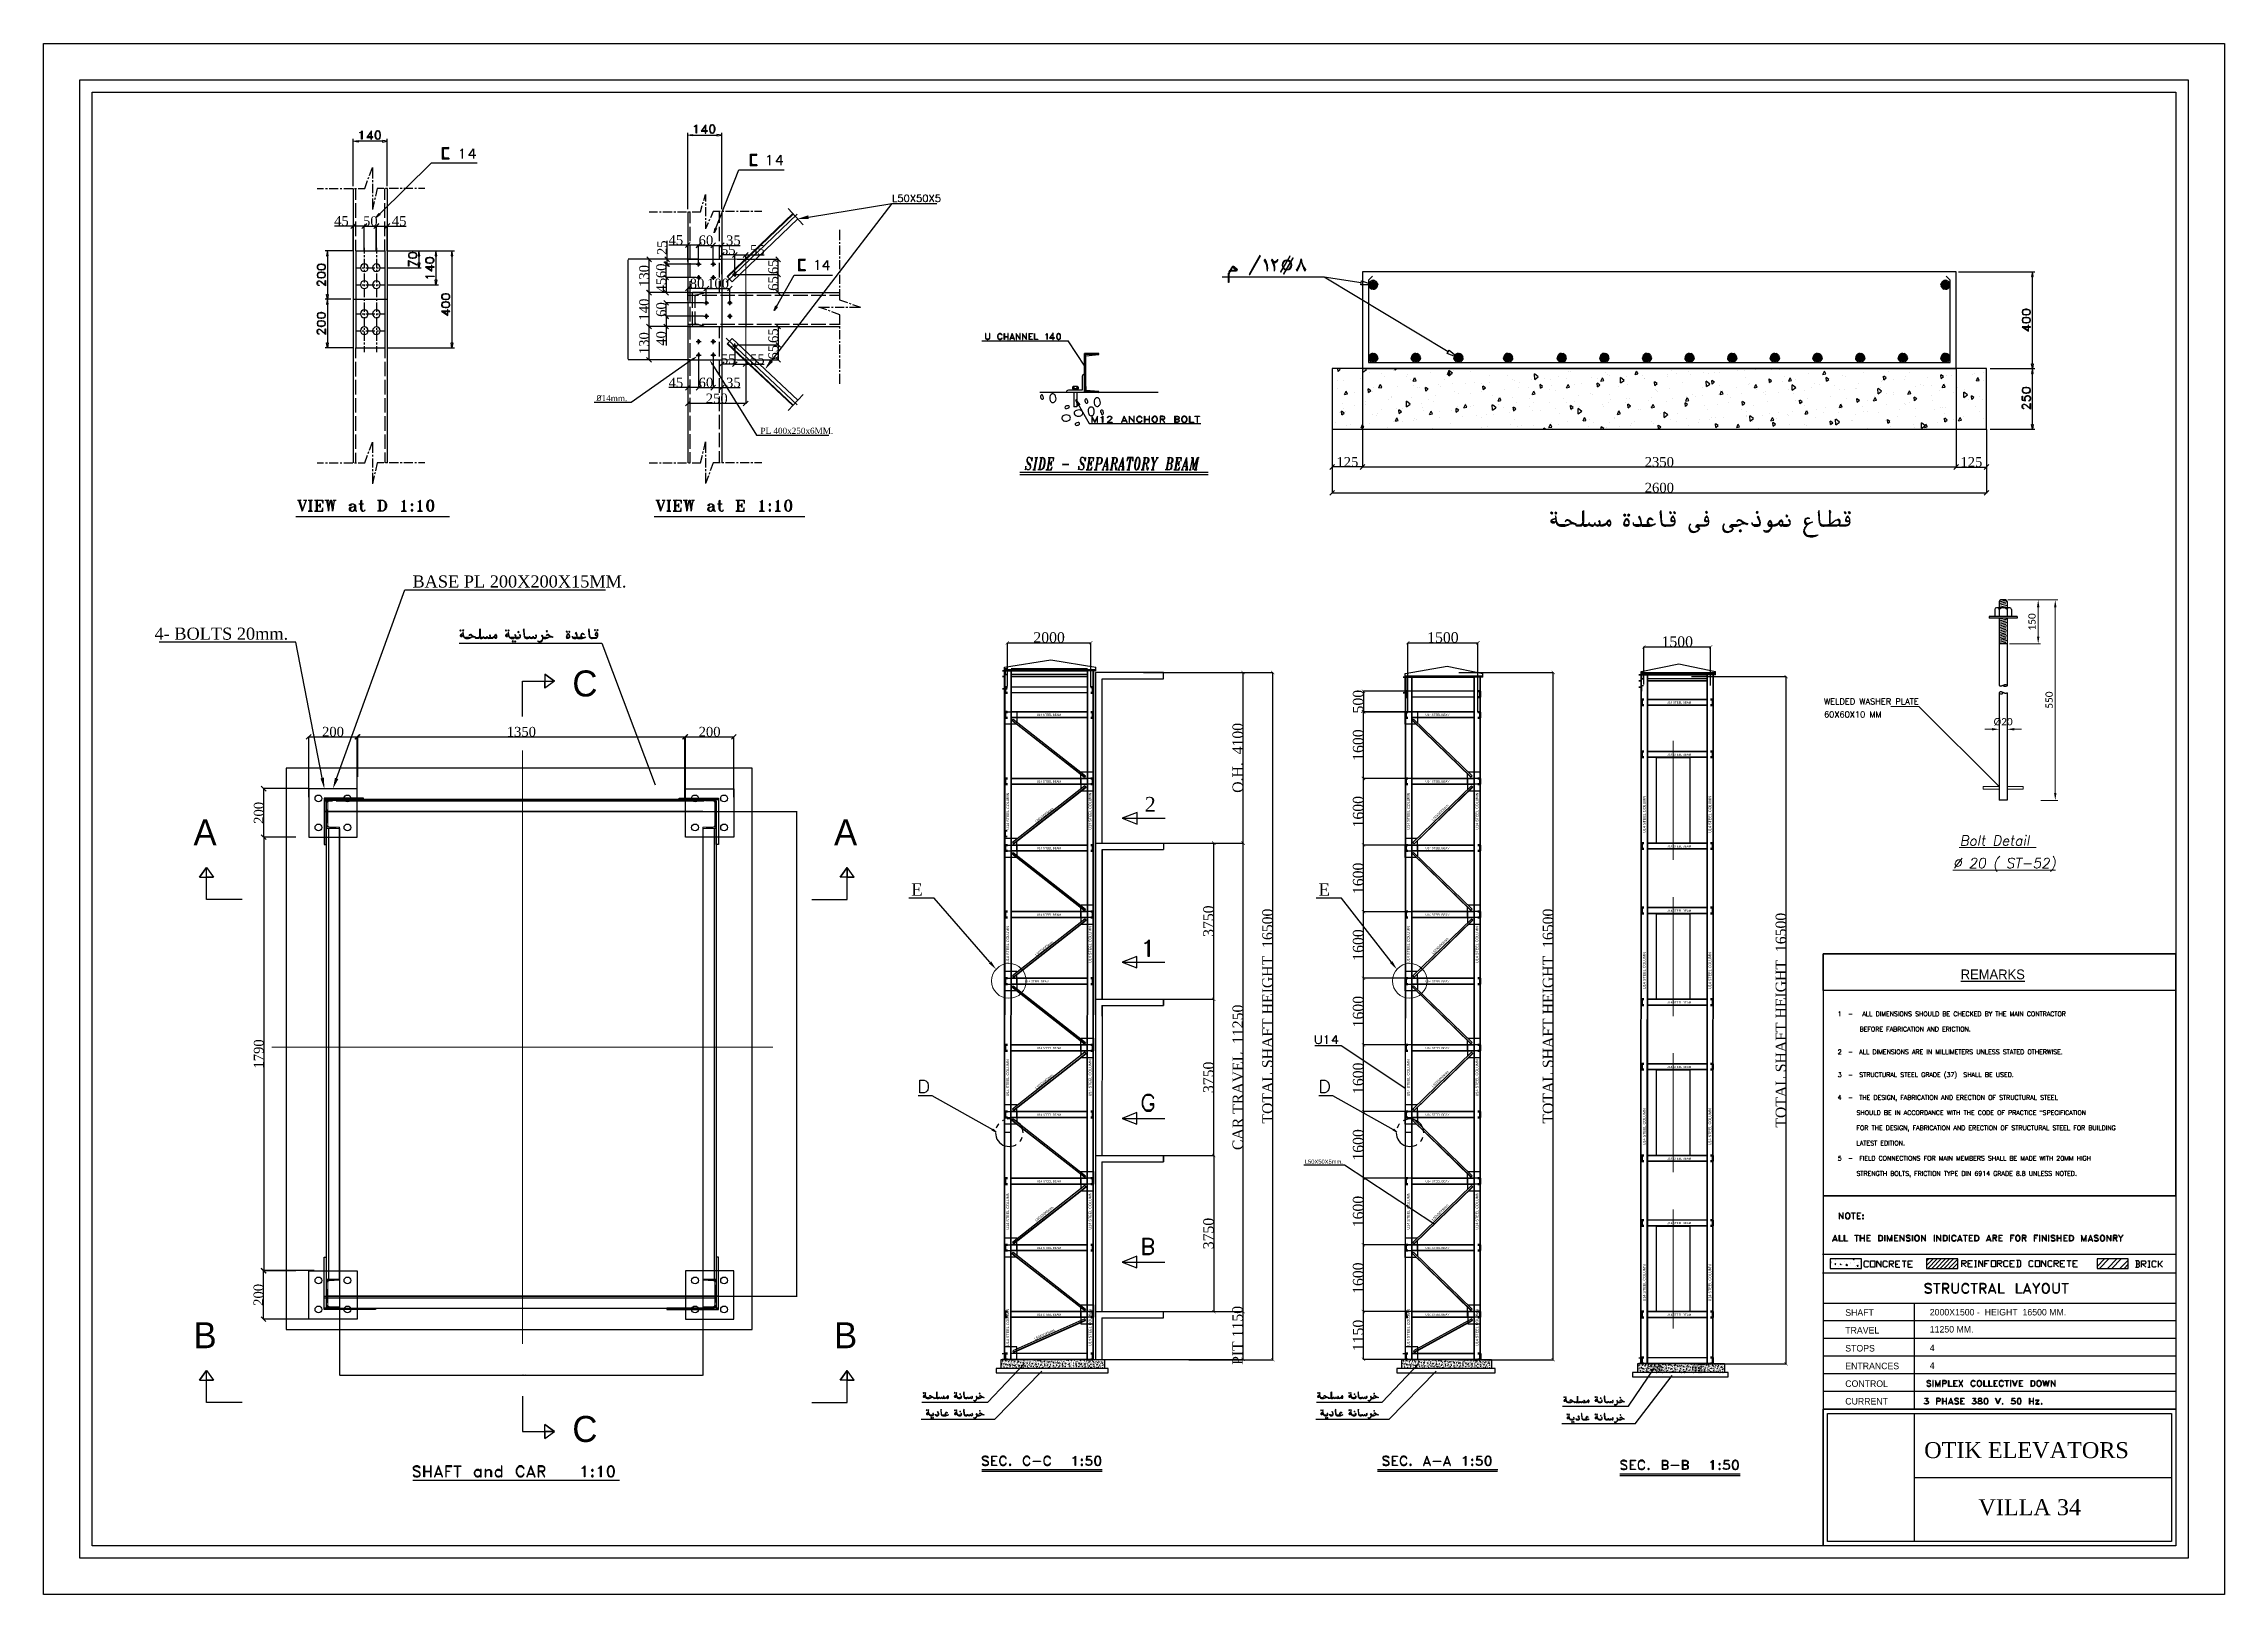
# Model space of a CAD drawing. Header units: millimetres. Extents: x -23396 to 106750, y 116 to 66281.
# Drawn here: x 61753 to 106750, y 33901 to 65901 of the extents above; entities that cross this region are included whole.
import ezdxf
from ezdxf import colors
from ezdxf.entities.mleader import LeaderData, LeaderLine
from ezdxf.math import Vec2, Vec3

# ---------------------------------------------------------------- set-up
doc = ezdxf.new("R2010")
doc.units = ezdxf.units.MM
doc.linetypes.add('CENTER', pattern=[50.8, 31.75, -6.35, 6.35, -6.35])
for name, color, linetype, lineweight in [('_HART_SYMBOL_100', 7, 'Continuous', 0), ('Car', 3, 'Continuous', 18), ('CL', 2, 'CENTER', 0), ('STRUCADTXT', 2, 'Continuous', 13), ('Wall', 1, 'Continuous', 50)]:
    doc.layers.add(name, color=color, linetype=linetype, lineweight=lineweight)
for name, color, linetype in [('DET', 222, 'Continuous'), ('S-PLATES', 254, 'Continuous'), ('S-TEXT', 4, 'Continuous')]:
    doc.layers.add(name, color=color, linetype=linetype)
doc.styles.add('Century Gothic$001H0', font='cent.shx')
doc.styles.add('MCG ENG TXT', font='romans.shx')
doc.styles.add('MS-TEXT', font='calibri.ttf')
doc.styles.add('nassar2', font='cent.shx', dxfattribs={"height": 60})
doc.styles.add('ROMANS', font='ROMANS')
doc.styles.add('top', font='cent.shx', dxfattribs={"height": 40})
doc.dimstyles.new('1--10', dxfattribs={"dimscale": 100, "dimtxt": 0.3, "dimasz": 0.3, "dimexe": 0.1, "dimexo": 0.1, "dimgap": 0.1, "dimtad": 1, "dimdec": 0, "dimzin": 0, "dimdsep": 46, "dimtxsty": 'MS-TEXT', "dimcen": 0.9, "dimclrd": 8, "dimclre": 9, "dimclrt": 7, "dimadec": 0, "dimazin": 0, "dimtfac": 1, "dimtdec": 0, "dimtix": 1, "dimtofl": 0, "dimtmove": 0, "dimatfit": 3, "dimfxl": 1, "dimtolj": 1, "dimtzin": 0, "dimlwd": 9, "dimlwe": 9, "dimarcsym": 0})
doc.dimstyles.new('Copy of ISO-25', dxfattribs={"dimtxt": 250, "dimasz": 80, "dimexe": 1.25, "dimexo": 0.625, "dimtad": 1, "dimtxsty": 'Century Gothic$001H0', "dimblk": 'ARCHTICK', "dimcen": 2.5, "dimadec": 0, "dimazin": 0, "dimtfac": 1, "dimtmove": 0, "dimatfit": 3, "dimfxl": 1, "dimarcsym": 0})
doc.dimstyles.new('ISO-25', dxfattribs={"dimtxt": 2.5, "dimasz": 2.5, "dimexe": 1.25, "dimexo": 0.625, "dimtad": 1, "dimtxsty": 'Standard', "dimcen": 2.5, "dimadec": 0, "dimazin": 0, "dimtfac": 1, "dimtmove": 0, "dimatfit": 3, "dimfxl": 1, "dimarcsym": 0})
doc.dimstyles.new('top', dxfattribs={"dimtxt": 35, "dimasz": 20, "dimexe": 1.25, "dimexo": 0.625, "dimtad": 1, "dimtxsty": 'top', "dimblk": 'OBLIQUE', "dimcen": 2.5, "dimadec": 0, "dimazin": 0, "dimtfac": 1, "dimtmove": 0, "dimatfit": 3, "dimldrblk": 'OBLIQUE', "dimfxl": 1, "dimarcsym": 0})

# ---------------------------------------------------------------- blocks, each defined once
blk = doc.blocks.new('*D168')
at = {"color": 0, "linetype": 'Continuous', "lineweight": -2, "transparency": 16777216}
for p, q in [((65952, 39338.2), (65952, 37844.4)), ((67452, 39169.3), (67452, 37844.4)), ((65954.5, 37845.6), (67449.5, 37845.6))]:
    blk.add_line(p, q, dxfattribs=at)
at = {"color": 0, "linetype": 'Continuous', "transparency": 16777216}
for points in [[(65954.5, 37846), (65954.5, 37845.2), (65952, 37845.6)], [(67449.5, 37846), (67449.5, 37845.2), (67452, 37845.6)]]:
    blk.add_solid(points, dxfattribs=at)
at = {"layer": 'Defpoints', "color": 0, "linetype": 'Continuous', "transparency": 16777216}
for p in [(65952, 39338.8), (67452, 39169.9), (67452, 37845.6)]:
    blk.add_point(p, dxfattribs=at)
at = {"color": 0, "linetype": 'Continuous', "transparency": 16777216, "insert": (66702, 37847.5), "char_height": 2.5, "attachment_point": 5}
blk.add_mtext('SHAFT WIDTH  1500', dxfattribs=at)
blk = doc.blocks.new('*D169')
at = {"color": 0, "linetype": 'Continuous', "lineweight": -2, "transparency": 16777216}
for p, q in [((66452.7, 40171.4), (67840.5, 40171.4)), ((67839.3, 38173.9), (67839.3, 40168.9)), ((66698.1, 38171.4), (67840.5, 38171.4))]:
    blk.add_line(p, q, dxfattribs=at)
at = {"color": 0, "linetype": 'Continuous', "transparency": 16777216}
for points in [[(67838.8, 40168.9), (67839.7, 40168.9), (67839.3, 40171.4)], [(67838.8, 38173.9), (67839.7, 38173.9), (67839.3, 38171.4)]]:
    blk.add_solid(points, dxfattribs=at)
at = {"layer": 'Defpoints', "color": 0, "linetype": 'Continuous', "transparency": 16777216}
for p in [(66452.1, 40171.4), (67839.3, 40171.4), (66697.4, 38171.4)]:
    blk.add_point(p, dxfattribs=at)
at = {"color": 0, "linetype": 'Continuous', "transparency": 16777216, "insert": (67837.4, 39171.4), "char_height": 2.5, "attachment_point": 5, "rotation": 90}
blk.add_mtext('SHAFT DEPTH  2000', dxfattribs=at)
blk = doc.blocks.new('*D170')
at = {"color": 0, "linetype": 'Continuous', "lineweight": -2, "transparency": 16777216}
for p, q in [((67388.6, 42450.6), (67142.6, 42450.6)), ((67143.8, 42038.2), (67143.8, 42448.1)), ((67388.6, 42035.7), (67142.6, 42035.7))]:
    blk.add_line(p, q, dxfattribs=at)
at = {"color": 0, "linetype": 'Continuous', "transparency": 16777216}
for points in [[(67143.4, 42448.1), (67144.3, 42448.1), (67143.8, 42450.6)], [(67143.4, 42038.2), (67144.3, 42038.2), (67143.8, 42035.7)]]:
    blk.add_solid(points, dxfattribs=at)
at = {"layer": 'Defpoints', "color": 0, "linetype": 'Continuous', "transparency": 16777216}
for p in [(67143.8, 42450.6), (67389.2, 42450.6), (67389.2, 42035.7)]:
    blk.add_point(p, dxfattribs=at)
at = {"color": 0, "linetype": 'Continuous', "transparency": 16777216, "insert": (67142, 42243.1), "char_height": 2.5, "attachment_point": 5, "rotation": 90}
blk.add_mtext('400', dxfattribs=at)
blk = doc.blocks.new('_Oblique')
at = {"color": 0, "linetype": 'ByBlock', "lineweight": -2}
blk.add_line((-0.5, -0.5), (0.5, 0.5), dxfattribs=at)
blk = doc.blocks.new('*D171')
at = {"color": 0, "linetype": 'Continuous', "lineweight": -2, "transparency": 16777216}
for p, q in [((67304, 42450.6), (67304, 42526.2)), ((67433.5, 42450.6), (67302.8, 42450.6)), ((67433.5, 42430.9), (67302.8, 42430.9)), ((67304, 42430.9), (67304, 42450.6))]:
    blk.add_line(p, q, dxfattribs=at)
at = {"layer": 'Defpoints', "color": 0, "linetype": 'Continuous', "transparency": 16777216}
for p in [(67304, 42450.6), (67434.1, 42450.6), (67434.1, 42430.9)]:
    blk.add_point(p, dxfattribs=at)
at = {"color": 0, "linetype": 'Continuous', "lineweight": -2, "transparency": 16777216, "xscale": 20, "yscale": 20, "zscale": 20}
for p, rotation in [((67304, 42450.6), 90), ((67304, 42430.9), 270)]:
    blk.add_blockref('_Oblique', p, dxfattribs=dict(at, rotation=rotation))
at = {"color": 0, "linetype": 'Continuous', "transparency": 16777216, "insert": (67283.4, 42498.4), "char_height": 40, "attachment_point": 5, "rotation": 90, "style": 'top'}
blk.add_mtext('25', dxfattribs=at)
blk = doc.blocks.new('*D172')
at = {"color": 0, "linetype": 'Continuous', "lineweight": -2, "transparency": 16777216}
for p, q in [((67423.3, 42430.7), (67299, 42430.7)), ((67300.3, 42375.2), (67300.3, 42430.7)), ((67423.3, 42375.2), (67299, 42375.2))]:
    blk.add_line(p, q, dxfattribs=at)
at = {"layer": 'Defpoints', "color": 0, "linetype": 'Continuous', "transparency": 16777216}
for p in [(67300.3, 42430.7), (67423.9, 42430.7), (67423.9, 42375.2)]:
    blk.add_point(p, dxfattribs=at)
at = {"color": 0, "linetype": 'Continuous', "lineweight": -2, "transparency": 16777216, "xscale": 20, "yscale": 20, "zscale": 20}
for p, rotation in [((67300.3, 42430.7), 90), ((67300.3, 42375.2), 270)]:
    blk.add_blockref('_Oblique', p, dxfattribs=dict(at, rotation=rotation))
at = {"color": 0, "linetype": 'Continuous', "transparency": 16777216, "insert": (67279.6, 42403), "char_height": 40, "attachment_point": 5, "rotation": 90, "style": 'top'}
blk.add_mtext('60', dxfattribs=at)
blk = doc.blocks.new('*D173')
at = {"color": 0, "linetype": 'Continuous', "lineweight": -2, "transparency": 16777216}
for p, q in [((67434.1, 42441.5), (67434.1, 42509.4)), ((67434.1, 42508.1), (67494.2, 42508.1)), ((67494.2, 42441.5), (67494.2, 42509.4))]:
    blk.add_line(p, q, dxfattribs=at)
at = {"layer": 'Defpoints', "color": 0, "linetype": 'Continuous', "transparency": 16777216}
for p in [(67494.2, 42508.1), (67434.1, 42440.8), (67494.2, 42440.8)]:
    blk.add_point(p, dxfattribs=at)
at = {"color": 0, "linetype": 'Continuous', "lineweight": -2, "transparency": 16777216, "xscale": 20, "yscale": 20, "zscale": 20, "rotation": 180}
blk.add_blockref('_Oblique', (67434.1, 42508.1), dxfattribs=at)
at = {"color": 0, "linetype": 'Continuous', "lineweight": -2, "transparency": 16777216, "xscale": 20, "yscale": 20, "zscale": 20}
blk.add_blockref('_Oblique', (67494.2, 42508.1), dxfattribs=at)
at = {"color": 0, "linetype": 'Continuous', "transparency": 16777216, "insert": (67464.2, 42528.7), "char_height": 40, "attachment_point": 5, "style": 'top'}
blk.add_mtext('60', dxfattribs=at)
blk = doc.blocks.new('*D174')
at = {"color": 0, "linetype": 'Continuous', "lineweight": -2, "transparency": 16777216}
for p, q in [((67389.2, 42035.1), (67389.2, 41854.4)), ((67628.4, 42035.1), (67628.4, 41854.4)), ((67628.4, 41855.6), (67389.2, 41855.6))]:
    blk.add_line(p, q, dxfattribs=at)
at = {"layer": 'Defpoints', "color": 0, "linetype": 'Continuous', "transparency": 16777216}
for p in [(67389.2, 42035.7), (67628.4, 42035.7), (67389.2, 41855.6)]:
    blk.add_point(p, dxfattribs=at)
at = {"color": 0, "linetype": 'Continuous', "lineweight": -2, "transparency": 16777216, "xscale": 20, "yscale": 20, "zscale": 20, "rotation": 180}
blk.add_blockref('_Oblique', (67389.2, 41855.6), dxfattribs=at)
at = {"color": 0, "linetype": 'Continuous', "lineweight": -2, "transparency": 16777216, "xscale": 20, "yscale": 20, "zscale": 20}
blk.add_blockref('_Oblique', (67628.4, 41855.6), dxfattribs=at)
at = {"color": 0, "linetype": 'Continuous', "transparency": 16777216, "insert": (67508.8, 41876.2), "char_height": 40, "attachment_point": 5, "style": 'top'}
blk.add_mtext('250', dxfattribs=at)
blk = doc.blocks.new('*D175')
at = {"color": 0, "linetype": 'Continuous', "lineweight": -2, "transparency": 16777216}
for p, q in [((67398.8, 42450.6), (67228.3, 42450.6)), ((67229.6, 42313), (67229.6, 42450.6)), ((67398.8, 42313), (67228.3, 42313))]:
    blk.add_line(p, q, dxfattribs=at)
at = {"layer": 'Defpoints', "color": 0, "linetype": 'Continuous', "transparency": 16777216}
for p in [(67229.6, 42450.6), (67399.4, 42450.6), (67399.4, 42313)]:
    blk.add_point(p, dxfattribs=at)
at = {"color": 0, "linetype": 'Continuous', "lineweight": -2, "transparency": 16777216, "xscale": 20, "yscale": 20, "zscale": 20}
for p, rotation in [((67229.6, 42450.6), 90), ((67229.6, 42313), 270)]:
    blk.add_blockref('_Oblique', p, dxfattribs=dict(at, rotation=rotation))
at = {"color": 0, "linetype": 'Continuous', "transparency": 16777216, "insert": (67208.9, 42381.8), "char_height": 40, "attachment_point": 5, "rotation": 90, "style": 'top'}
blk.add_mtext('130', dxfattribs=at)
blk = doc.blocks.new('*D198')
at = {"color": 0, "linetype": 'Continuous', "lineweight": -2, "transparency": 16777216}
for p, q in [((2657.7, -965.5), (2568.1, -965.5)), ((2569.3, -965.5), (2569.3, -1027.7)), ((2657.7, -1027.7), (2568.1, -1027.7))]:
    blk.add_line(p, q, dxfattribs=at)
at = {"layer": 'Defpoints', "color": 0, "linetype": 'Continuous', "transparency": 16777216}
for p in [(2658.3, -965.5), (2569.3, -1027.7), (2658.3, -1027.7)]:
    blk.add_point(p, dxfattribs=at)
at = {"color": 0, "linetype": 'Continuous', "lineweight": -2, "transparency": 16777216, "xscale": 20, "yscale": 20, "zscale": 20}
for p, rotation in [((2569.3, -965.5), 90), ((2569.3, -1027.7), 270)]:
    blk.add_blockref('_Oblique', p, dxfattribs=dict(at, rotation=rotation))
at = {"color": 0, "linetype": 'Continuous', "transparency": 16777216, "insert": (2548.7, -996.6), "char_height": 40, "attachment_point": 5, "rotation": 90, "style": 'top'}
blk.add_mtext('45', dxfattribs=at)
blk = doc.blocks.new('*D199')
at = {"color": 0, "linetype": 'Continuous', "lineweight": -2, "transparency": 16777216}
for p, q in [((2667.8, -1027.7), (2497.4, -1027.7)), ((2498.6, -1167.4), (2498.6, -1027.7)), ((2667.8, -1167.4), (2497.4, -1167.4))]:
    blk.add_line(p, q, dxfattribs=at)
at = {"layer": 'Defpoints', "color": 0, "linetype": 'Continuous', "transparency": 16777216}
for p in [(2498.6, -1027.7), (2668.5, -1027.7), (2668.5, -1167.4)]:
    blk.add_point(p, dxfattribs=at)
at = {"color": 0, "linetype": 'Continuous', "lineweight": -2, "transparency": 16777216, "xscale": 20, "yscale": 20, "zscale": 20}
for p, rotation in [((2498.6, -1027.7), 90), ((2498.6, -1167.4), 270)]:
    blk.add_blockref('_Oblique', p, dxfattribs=dict(at, rotation=rotation))
at = {"color": 0, "linetype": 'Continuous', "transparency": 16777216, "insert": (2478, -1097.6), "char_height": 40, "attachment_point": 5, "rotation": 90, "style": 'top'}
blk.add_mtext('140', dxfattribs=at)
blk = doc.blocks.new('*D176')
at = {"color": 0, "linetype": 'Continuous', "lineweight": -2, "transparency": 16777216}
for p, q in [((67454.7, 42271.1), (67299, 42271.1)), ((67454.7, 42215.6), (67299, 42215.6)), ((67300.3, 42215.6), (67300.3, 42271.1))]:
    blk.add_line(p, q, dxfattribs=at)
at = {"layer": 'Defpoints', "color": 0, "linetype": 'Continuous', "transparency": 16777216}
for p in [(67300.3, 42271.1), (67455.4, 42271.1), (67455.4, 42215.6)]:
    blk.add_point(p, dxfattribs=at)
at = {"color": 0, "linetype": 'Continuous', "lineweight": -2, "transparency": 16777216, "xscale": 20, "yscale": 20, "zscale": 20}
for p, rotation in [((67300.3, 42271.1), 90), ((67300.3, 42215.6), 270)]:
    blk.add_blockref('_Oblique', p, dxfattribs=dict(at, rotation=rotation))
at = {"color": 0, "linetype": 'Continuous', "transparency": 16777216, "insert": (67279.6, 42243.4), "char_height": 40, "attachment_point": 5, "rotation": 90, "style": 'top'}
blk.add_mtext('60', dxfattribs=at)
blk = doc.blocks.new('*D200')
at = {"color": 0, "linetype": 'Continuous', "lineweight": -2, "transparency": 16777216}
for p, q in [((2667.8, -1167.4), (2497.4, -1167.4)), ((2498.6, -1305), (2498.6, -1167.4)), ((2667.8, -1305), (2497.4, -1305))]:
    blk.add_line(p, q, dxfattribs=at)
at = {"layer": 'Defpoints', "color": 0, "linetype": 'Continuous', "transparency": 16777216}
for p in [(2498.6, -1167.4), (2668.5, -1167.4), (2668.5, -1305)]:
    blk.add_point(p, dxfattribs=at)
at = {"color": 0, "linetype": 'Continuous', "lineweight": -2, "transparency": 16777216, "xscale": 20, "yscale": 20, "zscale": 20}
for p, rotation in [((2498.6, -1167.4), 90), ((2498.6, -1305), 270)]:
    blk.add_blockref('_Oblique', p, dxfattribs=dict(at, rotation=rotation))
at = {"color": 0, "linetype": 'Continuous', "transparency": 16777216, "insert": (2478, -1236.2), "char_height": 40, "attachment_point": 5, "rotation": 90, "style": 'top'}
blk.add_mtext('130', dxfattribs=at)
blk = doc.blocks.new('_ArchTick')
at = {"color": 0, "linetype": 'ByBlock', "const_width": 0.15}
blk.add_lwpolyline([(-0.5, -0.5), (0.5, 0.5)], dxfattribs=at)
blk = doc.blocks.new('*D79')
at = {"color": 0, "linetype": 'Continuous', "lineweight": -2, "transparency": 16777216}
for p, q in [((-7597, 1571), (-8756, 1571)), ((-8755, 421), (-8755, 1571)), ((-7597, 421), (-8756, 421))]:
    blk.add_line(p, q, dxfattribs=at)
at = {"layer": 'Defpoints', "color": 0, "linetype": 'Continuous', "transparency": 16777216}
for p in [(-8755, 1571), (-7597, 1571), (-7597, 421)]:
    blk.add_point(p, dxfattribs=at)
at = {"color": 0, "linetype": 'Continuous', "lineweight": -2, "transparency": 16777216, "xscale": 80, "yscale": 80, "zscale": 80}
for p, rotation in [((-8755, 1571), 90), ((-8755, 421), 270)]:
    blk.add_blockref('_ArchTick', p, dxfattribs=dict(at, rotation=rotation))
at = {"color": 0, "linetype": 'Continuous', "transparency": 16777216, "insert": (-8881, 996), "char_height": 250, "attachment_point": 5, "rotation": 90, "style": 'Century Gothic$001H0'}
blk.add_mtext('1150', dxfattribs=at)
blk = doc.blocks.new('*D70')
at = {"color": 0, "linetype": 'Continuous', "lineweight": -2, "transparency": 16777216}
for p, q in [((-7597, 3171), (-8756, 3171)), ((-8755, 1571), (-8755, 3171)), ((-7597, 1571), (-8756, 1571))]:
    blk.add_line(p, q, dxfattribs=at)
at = {"layer": 'Defpoints', "color": 0, "linetype": 'Continuous', "transparency": 16777216}
for p in [(-8755, 3171), (-7597, 3171), (-7597, 1571)]:
    blk.add_point(p, dxfattribs=at)
at = {"color": 0, "linetype": 'Continuous', "lineweight": -2, "transparency": 16777216, "xscale": 80, "yscale": 80, "zscale": 80}
for p, rotation in [((-8755, 3171), 90), ((-8755, 1571), 270)]:
    blk.add_blockref('_ArchTick', p, dxfattribs=dict(at, rotation=rotation))
at = {"color": 0, "linetype": 'Continuous', "transparency": 16777216, "insert": (-8881, 2371), "char_height": 250, "attachment_point": 5, "rotation": 90, "style": 'Century Gothic$001H0'}
blk.add_mtext('1600', dxfattribs=at)
blk = doc.blocks.new('*D71')
at = {"color": 0, "linetype": 'Continuous', "lineweight": -2, "transparency": 16777216}
for p, q in [((-7597, 4771), (-8756, 4771)), ((-8755, 3171), (-8755, 4771)), ((-7597, 3171), (-8756, 3171))]:
    blk.add_line(p, q, dxfattribs=at)
at = {"layer": 'Defpoints', "color": 0, "linetype": 'Continuous', "transparency": 16777216}
for p in [(-8755, 4771), (-7597, 4771), (-7597, 3171)]:
    blk.add_point(p, dxfattribs=at)
at = {"color": 0, "linetype": 'Continuous', "lineweight": -2, "transparency": 16777216, "xscale": 80, "yscale": 80, "zscale": 80}
for p, rotation in [((-8755, 4771), 90), ((-8755, 3171), 270)]:
    blk.add_blockref('_ArchTick', p, dxfattribs=dict(at, rotation=rotation))
at = {"color": 0, "linetype": 'Continuous', "transparency": 16777216, "insert": (-8881, 3971), "char_height": 250, "attachment_point": 5, "rotation": 90, "style": 'Century Gothic$001H0'}
blk.add_mtext('1600', dxfattribs=at)
blk = doc.blocks.new('*D72')
at = {"color": 0, "linetype": 'Continuous', "lineweight": -2, "transparency": 16777216}
for p, q in [((-7597, 6371), (-8756, 6371)), ((-8755, 4771), (-8755, 6371)), ((-7597, 4771), (-8756, 4771))]:
    blk.add_line(p, q, dxfattribs=at)
at = {"layer": 'Defpoints', "color": 0, "linetype": 'Continuous', "transparency": 16777216}
for p in [(-8755, 6371), (-7597, 6371), (-7597, 4771)]:
    blk.add_point(p, dxfattribs=at)
at = {"color": 0, "linetype": 'Continuous', "lineweight": -2, "transparency": 16777216, "xscale": 80, "yscale": 80, "zscale": 80}
for p, rotation in [((-8755, 6371), 90), ((-8755, 4771), 270)]:
    blk.add_blockref('_ArchTick', p, dxfattribs=dict(at, rotation=rotation))
at = {"color": 0, "linetype": 'Continuous', "transparency": 16777216, "insert": (-8881, 5571), "char_height": 250, "attachment_point": 5, "rotation": 90, "style": 'Century Gothic$001H0'}
blk.add_mtext('1600', dxfattribs=at)
blk = doc.blocks.new('*D73')
at = {"color": 0, "linetype": 'Continuous', "lineweight": -2, "transparency": 16777216}
for p, q in [((-7597, 7971), (-8756, 7971)), ((-8755, 6371), (-8755, 7971)), ((-7597, 6371), (-8756, 6371))]:
    blk.add_line(p, q, dxfattribs=at)
at = {"layer": 'Defpoints', "color": 0, "linetype": 'Continuous', "transparency": 16777216}
for p in [(-8755, 7971), (-7597, 7971), (-7597, 6371)]:
    blk.add_point(p, dxfattribs=at)
at = {"color": 0, "linetype": 'Continuous', "lineweight": -2, "transparency": 16777216, "xscale": 80, "yscale": 80, "zscale": 80}
for p, rotation in [((-8755, 7971), 90), ((-8755, 6371), 270)]:
    blk.add_blockref('_ArchTick', p, dxfattribs=dict(at, rotation=rotation))
at = {"color": 0, "linetype": 'Continuous', "transparency": 16777216, "insert": (-8881, 7171), "char_height": 250, "attachment_point": 5, "rotation": 90, "style": 'Century Gothic$001H0'}
blk.add_mtext('1600', dxfattribs=at)
blk = doc.blocks.new('*D74')
at = {"color": 0, "linetype": 'Continuous', "lineweight": -2, "transparency": 16777216}
for p, q in [((-7597, 9571), (-8756, 9571)), ((-8755, 7971), (-8755, 9571)), ((-7597, 7971), (-8756, 7971))]:
    blk.add_line(p, q, dxfattribs=at)
at = {"layer": 'Defpoints', "color": 0, "linetype": 'Continuous', "transparency": 16777216}
for p in [(-8755, 9571), (-7597, 9571), (-7597, 7971)]:
    blk.add_point(p, dxfattribs=at)
at = {"color": 0, "linetype": 'Continuous', "lineweight": -2, "transparency": 16777216, "xscale": 80, "yscale": 80, "zscale": 80}
for p, rotation in [((-8755, 9571), 90), ((-8755, 7971), 270)]:
    blk.add_blockref('_ArchTick', p, dxfattribs=dict(at, rotation=rotation))
at = {"color": 0, "linetype": 'Continuous', "transparency": 16777216, "insert": (-8881, 8771), "char_height": 250, "attachment_point": 5, "rotation": 90, "style": 'Century Gothic$001H0'}
blk.add_mtext('1600', dxfattribs=at)
blk = doc.blocks.new('*D75')
at = {"color": 0, "linetype": 'Continuous', "lineweight": -2, "transparency": 16777216}
for p, q in [((-7597, 11171), (-8756, 11171)), ((-8755, 9571), (-8755, 11171)), ((-7597, 9571), (-8756, 9571))]:
    blk.add_line(p, q, dxfattribs=at)
at = {"layer": 'Defpoints', "color": 0, "linetype": 'Continuous', "transparency": 16777216}
for p in [(-8755, 11171), (-7597, 11171), (-7597, 9571)]:
    blk.add_point(p, dxfattribs=at)
at = {"color": 0, "linetype": 'Continuous', "lineweight": -2, "transparency": 16777216, "xscale": 80, "yscale": 80, "zscale": 80}
for p, rotation in [((-8755, 11171), 90), ((-8755, 9571), 270)]:
    blk.add_blockref('_ArchTick', p, dxfattribs=dict(at, rotation=rotation))
at = {"color": 0, "linetype": 'Continuous', "transparency": 16777216, "insert": (-8881, 10371), "char_height": 250, "attachment_point": 5, "rotation": 90, "style": 'Century Gothic$001H0'}
blk.add_mtext('1600', dxfattribs=at)
blk = doc.blocks.new('*D76')
at = {"color": 0, "linetype": 'Continuous', "lineweight": -2, "transparency": 16777216}
for p, q in [((-7597, 12771), (-8756, 12771)), ((-8755, 11171), (-8755, 12771)), ((-7597, 11171), (-8756, 11171))]:
    blk.add_line(p, q, dxfattribs=at)
at = {"layer": 'Defpoints', "color": 0, "linetype": 'Continuous', "transparency": 16777216}
for p in [(-8755, 12771), (-7597, 12771), (-7597, 11171)]:
    blk.add_point(p, dxfattribs=at)
at = {"color": 0, "linetype": 'Continuous', "lineweight": -2, "transparency": 16777216, "xscale": 80, "yscale": 80, "zscale": 80}
for p, rotation in [((-8755, 12771), 90), ((-8755, 11171), 270)]:
    blk.add_blockref('_ArchTick', p, dxfattribs=dict(at, rotation=rotation))
at = {"color": 0, "linetype": 'Continuous', "transparency": 16777216, "insert": (-8881, 11971), "char_height": 250, "attachment_point": 5, "rotation": 90, "style": 'Century Gothic$001H0'}
blk.add_mtext('1600', dxfattribs=at)
blk = doc.blocks.new('*D77')
at = {"color": 0, "linetype": 'Continuous', "lineweight": -2, "transparency": 16777216}
for p, q in [((-7597, 14371), (-8756, 14371)), ((-8755, 12771), (-8755, 14371)), ((-7597, 12771), (-8756, 12771))]:
    blk.add_line(p, q, dxfattribs=at)
at = {"layer": 'Defpoints', "color": 0, "linetype": 'Continuous', "transparency": 16777216}
for p in [(-8755, 14371), (-7597, 14371), (-7597, 12771)]:
    blk.add_point(p, dxfattribs=at)
at = {"color": 0, "linetype": 'Continuous', "lineweight": -2, "transparency": 16777216, "xscale": 80, "yscale": 80, "zscale": 80}
for p, rotation in [((-8755, 14371), 90), ((-8755, 12771), 270)]:
    blk.add_blockref('_ArchTick', p, dxfattribs=dict(at, rotation=rotation))
at = {"color": 0, "linetype": 'Continuous', "transparency": 16777216, "insert": (-8881, 13571), "char_height": 250, "attachment_point": 5, "rotation": 90, "style": 'Century Gothic$001H0'}
blk.add_mtext('1600', dxfattribs=at)
blk = doc.blocks.new('*D68')
at = {"color": 0, "linetype": 'Continuous', "lineweight": -2, "transparency": 16777216}
for p, q in [((-6843, 16464), (-8756, 16464)), ((-8755, 16464), (-8755, 15964)), ((-6843, 15964), (-8756, 15964))]:
    blk.add_line(p, q, dxfattribs=at)
at = {"layer": 'Defpoints', "color": 0, "linetype": 'Continuous', "transparency": 16777216}
for p in [(-6842, 16464), (-8755, 15964), (-6842, 15964)]:
    blk.add_point(p, dxfattribs=at)
at = {"color": 0, "linetype": 'Continuous', "lineweight": -2, "transparency": 16777216, "xscale": 80, "yscale": 80, "zscale": 80}
for p, rotation in [((-8755, 16464), 90), ((-8755, 15964), 270)]:
    blk.add_blockref('_ArchTick', p, dxfattribs=dict(at, rotation=rotation))
at = {"color": 0, "linetype": 'Continuous', "transparency": 16777216, "insert": (-8881, 16214), "char_height": 250, "attachment_point": 5, "rotation": 90, "style": 'Century Gothic$001H0'}
blk.add_mtext('500', dxfattribs=at)
blk = doc.blocks.new('*D78')
at = {"color": 0, "linetype": 'Continuous', "lineweight": -2, "transparency": 16777216}
for p, q in [((-7597, 15971), (-8756, 15971)), ((-8755, 14371), (-8755, 15971)), ((-7597, 14371), (-8756, 14371))]:
    blk.add_line(p, q, dxfattribs=at)
at = {"layer": 'Defpoints', "color": 0, "linetype": 'Continuous', "transparency": 16777216}
for p in [(-8755, 15971), (-7597, 15971), (-7597, 14371)]:
    blk.add_point(p, dxfattribs=at)
at = {"color": 0, "linetype": 'Continuous', "lineweight": -2, "transparency": 16777216, "xscale": 80, "yscale": 80, "zscale": 80}
for p, rotation in [((-8755, 15971), 90), ((-8755, 14371), 270)]:
    blk.add_blockref('_ArchTick', p, dxfattribs=dict(at, rotation=rotation))
at = {"color": 0, "linetype": 'Continuous', "transparency": 16777216, "insert": (-8881, 15171), "char_height": 250, "attachment_point": 5, "rotation": 90, "style": 'Century Gothic$001H0'}
blk.add_mtext('1600', dxfattribs=at)
blk = doc.blocks.new('*D69')
at = {"color": 0, "linetype": 'Continuous', "lineweight": -2, "transparency": 16777216}
for p, q in [((-7689, 15965), (-7689, 17629)), ((-7689, 17628), (-6006, 17628)), ((-6006, 15965), (-6006, 17629))]:
    blk.add_line(p, q, dxfattribs=at)
at = {"layer": 'Defpoints', "color": 0, "linetype": 'Continuous', "transparency": 16777216}
for p in [(-6006, 17628), (-7689, 15964), (-6006, 15964)]:
    blk.add_point(p, dxfattribs=at)
at = {"color": 0, "linetype": 'Continuous', "lineweight": -2, "transparency": 16777216, "xscale": 80, "yscale": 80, "zscale": 80, "rotation": 180}
blk.add_blockref('_ArchTick', (-7689, 17628), dxfattribs=at)
at = {"color": 0, "linetype": 'Continuous', "lineweight": -2, "transparency": 16777216, "xscale": 80, "yscale": 80, "zscale": 80}
blk.add_blockref('_ArchTick', (-6006, 17628), dxfattribs=at)
at = {"color": 0, "linetype": 'Continuous', "transparency": 16777216, "insert": (-6847, 17754), "char_height": 250, "attachment_point": 5, "style": 'Century Gothic$001H0'}
blk.add_mtext('1500', dxfattribs=at)
blk = doc.blocks.new('*D133')
at = {"color": 0, "linetype": 'Continuous', "lineweight": -2, "transparency": 16777216}
for p, q in [((-17303, 16584), (-17303, 17629)), ((-17303, 17628), (-15300, 17628)), ((-15300, 16565), (-15300, 17629))]:
    blk.add_line(p, q, dxfattribs=at)
at = {"layer": 'Defpoints', "color": 0, "linetype": 'Continuous', "transparency": 16777216}
for p in [(-15300, 17628), (-17303, 16583), (-15300, 16564)]:
    blk.add_point(p, dxfattribs=at)
at = {"color": 0, "linetype": 'Continuous', "lineweight": -2, "transparency": 16777216, "xscale": 80, "yscale": 80, "zscale": 80, "rotation": 180}
blk.add_blockref('_ArchTick', (-17303, 17628), dxfattribs=at)
at = {"color": 0, "linetype": 'Continuous', "lineweight": -2, "transparency": 16777216, "xscale": 80, "yscale": 80, "zscale": 80}
blk.add_blockref('_ArchTick', (-15300, 17628), dxfattribs=at)
at = {"color": 0, "linetype": 'Continuous', "transparency": 16777216, "insert": (-16302, 17754), "char_height": 250, "attachment_point": 5, "style": 'Century Gothic$001H0'}
blk.add_mtext('2000', dxfattribs=at)
blk = doc.blocks.new('*D124')
at = {"color": 0, "linetype": 'Continuous', "lineweight": -2, "transparency": 16777216}
for p, q in [((-2022, 16624), (-2022, 17529)), ((-2022, 17528), (-418, 17528)), ((-418, 16605), (-418, 17529))]:
    blk.add_line(p, q, dxfattribs=at)
at = {"layer": 'Defpoints', "color": 0, "linetype": 'Continuous', "transparency": 16777216}
for p in [(-418, 17528), (-2022, 16623), (-418, 16604)]:
    blk.add_point(p, dxfattribs=at)
at = {"color": 0, "linetype": 'Continuous', "lineweight": -2, "transparency": 16777216, "xscale": 80, "yscale": 80, "zscale": 80, "rotation": 180}
blk.add_blockref('_ArchTick', (-2022, 17528), dxfattribs=at)
at = {"color": 0, "linetype": 'Continuous', "lineweight": -2, "transparency": 16777216, "xscale": 80, "yscale": 80, "zscale": 80}
blk.add_blockref('_ArchTick', (-418, 17528), dxfattribs=at)
at = {"color": 0, "linetype": 'Continuous', "transparency": 16777216, "insert": (-1220, 17654), "char_height": 250, "attachment_point": 5, "style": 'Century Gothic$001H0'}
blk.add_mtext('1500', dxfattribs=at)
blk = doc.blocks.new('*D125')
at = {"color": 0, "linetype": 'Continuous', "lineweight": -2, "transparency": 16777216}
for p, q in [((-876, 16814), (1396, 16814)), ((1394, 314), (1394, 16814)), ((-876, 314), (1396, 314))]:
    blk.add_line(p, q, dxfattribs=at)
at = {"layer": 'Defpoints', "color": 0, "linetype": 'Continuous', "transparency": 16777216}
for p in [(-876, 16814), (1394, 16814), (-876, 314)]:
    blk.add_point(p, dxfattribs=at)
at = {"color": 0, "linetype": 'Continuous', "lineweight": -2, "transparency": 16777216, "xscale": 80, "yscale": 80, "zscale": 80}
for p, rotation in [((1394, 16814), 90), ((1394, 314), 270)]:
    blk.add_blockref('_ArchTick', p, dxfattribs=dict(at, rotation=rotation))
at = {"color": 0, "linetype": 'Continuous', "transparency": 16777216, "insert": (1269, 8564), "char_height": 250, "attachment_point": 5, "rotation": 90, "style": 'Century Gothic$001H0'}
blk.add_mtext('TOTAL SHAFT HEIGHT  16500', dxfattribs=at)
blk = doc.blocks.new('*D66')
at = {"color": 0, "linetype": 'Continuous', "lineweight": -2, "transparency": 16777216}
for p, q in [((-155120, -221223), (-153911, -221223)), ((-153913, -221223), (-153913, -224973)), ((-155120, -224973), (-153911, -224973))]:
    blk.add_line(p, q, dxfattribs=at)
at = {"layer": 'Defpoints', "color": 0, "linetype": 'Continuous', "transparency": 16777216}
for p in [(-155121, -221223), (-155121, -224973), (-153913, -224973)]:
    blk.add_point(p, dxfattribs=at)
at = {"color": 0, "linetype": 'Continuous', "lineweight": -2, "transparency": 16777216, "xscale": 80, "yscale": 80, "zscale": 80}
for p, rotation in [((-153913, -221223), 90), ((-153913, -224973), 270)]:
    blk.add_blockref('_ArchTick', p, dxfattribs=dict(at, rotation=rotation))
at = {"color": 0, "linetype": 'Continuous', "transparency": 16777216, "insert": (-154038, -223098), "char_height": 250, "attachment_point": 5, "rotation": 90, "style": 'Century Gothic$001H0'}
blk.add_mtext('3750', dxfattribs=at)
blk = doc.blocks.new('*D126')
at = {"color": 0, "linetype": 'Continuous', "lineweight": -2, "transparency": 16777216}
for p, q in [((-13557, 9068), (-12348, 9068)), ((-12349, 5318), (-12349, 9068)), ((-13214, 5318), (-12348, 5318))]:
    blk.add_line(p, q, dxfattribs=at)
at = {"layer": 'Defpoints', "color": 0, "linetype": 'Continuous', "transparency": 16777216}
for p in [(-13557, 9068), (-12349, 9068), (-13215, 5318)]:
    blk.add_point(p, dxfattribs=at)
at = {"color": 0, "linetype": 'Continuous', "lineweight": -2, "transparency": 16777216, "xscale": 80, "yscale": 80, "zscale": 80}
for p, rotation in [((-12349, 9068), 90), ((-12349, 5318), 270)]:
    blk.add_blockref('_ArchTick', p, dxfattribs=dict(at, rotation=rotation))
at = {"color": 0, "linetype": 'Continuous', "transparency": 16777216, "insert": (-12474, 7193), "char_height": 250, "attachment_point": 5, "rotation": 90, "style": 'Century Gothic$001H0'}
blk.add_mtext('3750', dxfattribs=at)
blk = doc.blocks.new('*D127')
at = {"color": 0, "linetype": 'Continuous', "lineweight": -2, "transparency": 16777216}
for p, q in [((-14036, 16914), (-11644, 16914)), ((-11645, 12814), (-11645, 16914)), ((-13643, 12814), (-11644, 12814))]:
    blk.add_line(p, q, dxfattribs=at)
at = {"layer": 'Defpoints', "color": 0, "linetype": 'Continuous', "transparency": 16777216}
for p in [(-14037, 16914), (-11645, 16914), (-13643, 12814)]:
    blk.add_point(p, dxfattribs=at)
at = {"color": 0, "linetype": 'Continuous', "lineweight": -2, "transparency": 16777216, "xscale": 80, "yscale": 80, "zscale": 80}
for p, rotation in [((-11645, 16914), 90), ((-11645, 12814), 270)]:
    blk.add_blockref('_ArchTick', p, dxfattribs=dict(at, rotation=rotation))
at = {"color": 0, "linetype": 'Continuous', "transparency": 16777216, "insert": (-11771, 14864), "char_height": 250, "attachment_point": 5, "rotation": 90, "style": 'Century Gothic$001H0'}
blk.add_mtext('O.H.  4100', dxfattribs=at)
blk = doc.blocks.new('*D128')
at = {"color": 0, "linetype": 'Continuous', "lineweight": -2, "transparency": 16777216}
for p, q in [((-12197, 1572), (-11649, 1572)), ((-11650, 1572), (-11650, 422)), ((-15803, 422), (-11649, 422))]:
    blk.add_line(p, q, dxfattribs=at)
at = {"layer": 'Defpoints', "color": 0, "linetype": 'Continuous', "transparency": 16777216}
for p in [(-12198, 1572), (-15803, 422), (-11650, 422)]:
    blk.add_point(p, dxfattribs=at)
at = {"color": 0, "linetype": 'Continuous', "lineweight": -2, "transparency": 16777216, "xscale": 80, "yscale": 80, "zscale": 80}
for p, rotation in [((-11650, 1572), 90), ((-11650, 422), 270)]:
    blk.add_blockref('_ArchTick', p, dxfattribs=dict(at, rotation=rotation))
at = {"color": 0, "linetype": 'Continuous', "transparency": 16777216, "insert": (-11776, 997), "char_height": 250, "attachment_point": 5, "rotation": 90, "style": 'Century Gothic$001H0'}
blk.add_mtext('PIT 1150', dxfattribs=at)
blk = doc.blocks.new('*D129')
at = {"color": 0, "linetype": 'Continuous', "lineweight": -2, "transparency": 16777216}
for p, q in [((-13557, 12818), (-12348, 12818)), ((-12349, 9068), (-12349, 12818)), ((-13214, 9068), (-12348, 9068))]:
    blk.add_line(p, q, dxfattribs=at)
at = {"layer": 'Defpoints', "color": 0, "linetype": 'Continuous', "transparency": 16777216}
for p in [(-13557, 12818), (-12349, 12818), (-13215, 9068)]:
    blk.add_point(p, dxfattribs=at)
at = {"color": 0, "linetype": 'Continuous', "lineweight": -2, "transparency": 16777216, "xscale": 80, "yscale": 80, "zscale": 80}
for p, rotation in [((-12349, 12818), 90), ((-12349, 9068), 270)]:
    blk.add_blockref('_ArchTick', p, dxfattribs=dict(at, rotation=rotation))
at = {"color": 0, "linetype": 'Continuous', "transparency": 16777216, "insert": (-12474, 10943), "char_height": 250, "attachment_point": 5, "rotation": 90, "style": 'Century Gothic$001H0'}
blk.add_mtext('3750', dxfattribs=at)
blk = doc.blocks.new('*D130')
at = {"color": 0, "linetype": 'Continuous', "lineweight": -2, "transparency": 16777216}
for p, q in [((-12951, 12818), (-11643, 12818)), ((-11644, 1568), (-11644, 12818)), ((-12951, 1568), (-11643, 1568))]:
    blk.add_line(p, q, dxfattribs=at)
at = {"layer": 'Defpoints', "color": 0, "linetype": 'Continuous', "transparency": 16777216}
for p in [(-12952, 12818), (-11644, 12818), (-12952, 1568)]:
    blk.add_point(p, dxfattribs=at)
at = {"color": 0, "linetype": 'Continuous', "lineweight": -2, "transparency": 16777216, "xscale": 80, "yscale": 80, "zscale": 80}
for p, rotation in [((-11644, 12818), 90), ((-11644, 1568), 270)]:
    blk.add_blockref('_ArchTick', p, dxfattribs=dict(at, rotation=rotation))
at = {"color": 0, "linetype": 'Continuous', "transparency": 16777216, "insert": (-11770, 7193), "char_height": 250, "attachment_point": 5, "rotation": 90, "style": 'Century Gothic$001H0'}
blk.add_mtext('CAR TRAVEL  11250', dxfattribs=at)
blk = doc.blocks.new('*D131')
at = {"color": 0, "linetype": 'Continuous', "lineweight": -2, "transparency": 16777216}
for p, q in [((-12951, 16914), (-10930, 16914)), ((-10931, 414), (-10931, 16914)), ((-12951, 414), (-10930, 414))]:
    blk.add_line(p, q, dxfattribs=at)
at = {"layer": 'Defpoints', "color": 0, "linetype": 'Continuous', "transparency": 16777216}
for p in [(-12952, 16914), (-10931, 16914), (-12952, 414)]:
    blk.add_point(p, dxfattribs=at)
at = {"color": 0, "linetype": 'Continuous', "lineweight": -2, "transparency": 16777216, "xscale": 80, "yscale": 80, "zscale": 80}
for p, rotation in [((-10931, 16914), 90), ((-10931, 414), 270)]:
    blk.add_blockref('_ArchTick', p, dxfattribs=dict(at, rotation=rotation))
at = {"color": 0, "linetype": 'Continuous', "transparency": 16777216, "insert": (-11057, 8664), "char_height": 250, "attachment_point": 5, "rotation": 90, "style": 'Century Gothic$001H0'}
blk.add_mtext('TOTAL SHAFT HEIGHT  16500', dxfattribs=at)
blk = doc.blocks.new('*D132')
at = {"color": 0, "linetype": 'Continuous', "lineweight": -2, "transparency": 16777216}
for p, q in [((-6466, 16914), (-4195, 16914)), ((-4196, 414), (-4196, 16914)), ((-6466, 414), (-4195, 414))]:
    blk.add_line(p, q, dxfattribs=at)
at = {"layer": 'Defpoints', "color": 0, "linetype": 'Continuous', "transparency": 16777216}
for p in [(-6467, 16914), (-4196, 16914), (-6467, 414)]:
    blk.add_point(p, dxfattribs=at)
at = {"color": 0, "linetype": 'Continuous', "lineweight": -2, "transparency": 16777216, "xscale": 80, "yscale": 80, "zscale": 80}
for p, rotation in [((-4196, 16914), 90), ((-4196, 414), 270)]:
    blk.add_blockref('_ArchTick', p, dxfattribs=dict(at, rotation=rotation))
at = {"color": 0, "linetype": 'Continuous', "transparency": 16777216, "insert": (-4322, 8664), "char_height": 250, "attachment_point": 5, "rotation": 90, "style": 'Century Gothic$001H0'}
blk.add_mtext('TOTAL SHAFT HEIGHT  16500', dxfattribs=at)
blk = doc.blocks.new('*D177')
at = {"color": 0, "linetype": 'Continuous', "lineweight": -2, "transparency": 16777216}
for p, q in [((70173.5, 41998.8), (70173.5, 41592.2)), ((72623.8, 41998.8), (72623.8, 41592.2)), ((70173.5, 41593.5), (72623.8, 41593.5))]:
    blk.add_line(p, q, dxfattribs=at)
at = {"layer": 'Defpoints', "color": 0, "linetype": 'Continuous', "transparency": 16777216}
for p in [(70173.5, 41999.5), (72623.8, 41999.5), (72623.8, 41593.5)]:
    blk.add_point(p, dxfattribs=at)
at = {"color": 0, "linetype": 'Continuous', "lineweight": -2, "transparency": 16777216, "xscale": 20, "yscale": 20, "zscale": 20, "rotation": 180}
blk.add_blockref('_Oblique', (70173.5, 41593.5), dxfattribs=at)
at = {"color": 0, "linetype": 'Continuous', "lineweight": -2, "transparency": 16777216, "xscale": 20, "yscale": 20, "zscale": 20}
blk.add_blockref('_Oblique', (72623.8, 41593.5), dxfattribs=at)
at = {"color": 0, "linetype": 'Continuous', "transparency": 16777216, "insert": (71398.6, 41614.1), "char_height": 40, "attachment_point": 5, "style": 'top'}
blk.add_mtext('2350', dxfattribs=at)
blk = doc.blocks.new('*D178')
at = {"color": 0, "linetype": 'Continuous', "lineweight": -2, "transparency": 16777216}
for p, q in [((70048.6, 41748.6), (70048.6, 41592.2)), ((70173.5, 41748.6), (70173.5, 41592.2)), ((70173.5, 41593.5), (70048.6, 41593.5))]:
    blk.add_line(p, q, dxfattribs=at)
at = {"layer": 'Defpoints', "color": 0, "linetype": 'Continuous', "transparency": 16777216}
for p in [(70048.6, 41749.3), (70173.5, 41749.3), (70048.6, 41593.5)]:
    blk.add_point(p, dxfattribs=at)
at = {"color": 0, "linetype": 'Continuous', "lineweight": -2, "transparency": 16777216, "xscale": 20, "yscale": 20, "zscale": 20, "rotation": 180}
blk.add_blockref('_Oblique', (70048.6, 41593.5), dxfattribs=at)
at = {"color": 0, "linetype": 'Continuous', "lineweight": -2, "transparency": 16777216, "xscale": 20, "yscale": 20, "zscale": 20}
blk.add_blockref('_Oblique', (70173.5, 41593.5), dxfattribs=at)
at = {"color": 0, "linetype": 'Continuous', "transparency": 16777216, "insert": (70111.1, 41614.1), "char_height": 40, "attachment_point": 5, "style": 'top'}
blk.add_mtext('125', dxfattribs=at)
blk = doc.blocks.new('*D201')
at = {"color": 0, "linetype": 'Continuous', "lineweight": -2, "transparency": 16777216}
for p, q in [((7892.8, -1592.1), (7892.8, -1748.5)), ((8017.7, -1592.1), (8017.7, -1748.5)), ((7892.8, -1747.3), (8017.7, -1747.3))]:
    blk.add_line(p, q, dxfattribs=at)
at = {"layer": 'Defpoints', "color": 0, "linetype": 'Continuous', "transparency": 16777216}
for p in [(7892.8, -1591.5), (8017.7, -1591.5), (8017.7, -1747.3)]:
    blk.add_point(p, dxfattribs=at)
at = {"color": 0, "linetype": 'Continuous', "lineweight": -2, "transparency": 16777216, "xscale": 20, "yscale": 20, "zscale": 20, "rotation": 180}
blk.add_blockref('_Oblique', (7892.8, -1747.3), dxfattribs=at)
at = {"color": 0, "linetype": 'Continuous', "lineweight": -2, "transparency": 16777216, "xscale": 20, "yscale": 20, "zscale": 20}
blk.add_blockref('_Oblique', (8017.7, -1747.3), dxfattribs=at)
at = {"color": 0, "linetype": 'Continuous', "transparency": 16777216, "insert": (7955.3, -1726.6), "char_height": 40, "attachment_point": 5, "style": 'top'}
blk.add_mtext('125', dxfattribs=at)
blk = doc.blocks.new('*D202')
at = {"color": 0, "linetype": 'Continuous', "lineweight": -2, "transparency": 16777216}
for p, q in [((5317.7, -1592.1), (5317.7, -1854.8)), ((8017.7, -1592.1), (8017.7, -1854.8)), ((5317.7, -1853.6), (8017.7, -1853.6))]:
    blk.add_line(p, q, dxfattribs=at)
at = {"layer": 'Defpoints', "color": 0, "linetype": 'Continuous', "transparency": 16777216}
for p in [(5317.7, -1591.5), (8017.7, -1591.5), (8017.7, -1853.6)]:
    blk.add_point(p, dxfattribs=at)
at = {"color": 0, "linetype": 'Continuous', "lineweight": -2, "transparency": 16777216, "xscale": 20, "yscale": 20, "zscale": 20, "rotation": 180}
blk.add_blockref('_Oblique', (5317.7, -1853.6), dxfattribs=at)
at = {"color": 0, "linetype": 'Continuous', "lineweight": -2, "transparency": 16777216, "xscale": 20, "yscale": 20, "zscale": 20}
blk.add_blockref('_Oblique', (8017.7, -1853.6), dxfattribs=at)
at = {"color": 0, "linetype": 'Continuous', "transparency": 16777216, "insert": (6667.7, -1832.9), "char_height": 40, "attachment_point": 5, "style": 'top'}
blk.add_mtext('2600', dxfattribs=at)
blk = doc.blocks.new('*D203')
at = {"color": 8, "lineweight": 9, "transparency": 16777216}
for p, q in [((8040.3, -2829.6), (8010.3, -2829.6)), ((8132.6, -2829.6), (8162.6, -2829.6))]:
    blk.add_line(p, q, dxfattribs=at)
at = {"color": 9, "lineweight": 9, "transparency": 16777216}
blk.add_line((8102.6, -2890.8), (8102.6, -2819.6), dxfattribs=at)
at = {"color": 8, "transparency": 16777216}
for points in [[(8040.3, -2824.6), (8040.3, -2834.6), (8070.3, -2829.6)], [(8132.6, -2824.6), (8132.6, -2834.6), (8102.6, -2829.6)]]:
    blk.add_solid(points, dxfattribs=at)
at = {"layer": 'Defpoints', "color": 0, "transparency": 16777216}
for p in [(8070.3, -2829.6, 42.6), (8070.3, -2829.6), (8102.6, -2900.8, 42.6)]:
    blk.add_point(p, dxfattribs=at)
at = {"color": 7, "transparency": 16777216, "insert": (8086.5, -2799.4), "char_height": 30, "attachment_point": 5, "style": 'MS-TEXT'}
blk.add_mtext('\\A1;%%C20', dxfattribs=at)
blk = doc.blocks.new('*D158')
at = {"color": 9, "lineweight": 9, "transparency": 16777216}
for p, q in [((72836.9, 41044.9), (72972.1, 41044.9)), ((72843.5, 40863.2), (72972.1, 40863.2))]:
    blk.add_line(p, q, dxfattribs=at)
at = {"color": 8, "lineweight": 9, "transparency": 16777216}
blk.add_line((72962.1, 40893.2), (72962.1, 41014.9), dxfattribs=at)
at = {"color": 8, "transparency": 16777216}
for points in [[(72957.1, 41014.9), (72967.1, 41014.9), (72962.1, 41044.9)], [(72957.1, 40893.2), (72967.1, 40893.2), (72962.1, 40863.2)]]:
    blk.add_solid(points, dxfattribs=at)
at = {"layer": 'Defpoints', "color": 0, "transparency": 16777216}
for p in [(72826.9, 41044.9), (72962.1, 41044.9), (72833.5, 40863.2, -66.7)]:
    blk.add_point(p, dxfattribs=at)
at = {"color": 7, "transparency": 16777216, "insert": (72936.7, 40954.1), "char_height": 30, "attachment_point": 5, "rotation": 90, "style": 'MS-TEXT'}
blk.add_mtext('\\A1;150', dxfattribs=at)
blk = doc.blocks.new('*D181')
at = {"color": 9, "lineweight": 9, "transparency": 16777216}
for p, q in [((8241.5, -2295.8), (8311.7, -2295.8)), ((8241.5, -3122.9), (8311.7, -3122.9))]:
    blk.add_line(p, q, dxfattribs=at)
at = {"color": 8, "lineweight": 9, "transparency": 16777216}
blk.add_line((8301.7, -2325.8), (8301.7, -3092.9), dxfattribs=at)
at = {"color": 8, "transparency": 16777216}
for points in [[(8296.7, -2325.8), (8306.7, -2325.8), (8301.7, -2295.8)], [(8296.7, -3092.9), (8306.7, -3092.9), (8301.7, -3122.9)]]:
    blk.add_solid(points, dxfattribs=at)
at = {"layer": 'Defpoints', "color": 0, "transparency": 16777216}
for p in [(8231.5, -2295.8, -18.6), (8231.5, -3122.9, -18.6), (8301.7, -3122.9)]:
    blk.add_point(p, dxfattribs=at)
at = {"color": 7, "transparency": 16777216, "insert": (8276.4, -2709.3), "char_height": 30, "attachment_point": 5, "rotation": 90, "style": 'MS-TEXT'}
blk.add_mtext('\\A1;\\A1;550', dxfattribs=at)
blk = doc.blocks.new('*D182')
at = {"color": 0, "linetype": 'Continuous', "lineweight": -2, "transparency": 16777216}
for p, q in [((1093.5, -3074.6), (907.1, -3074.6)), ((908.4, -3274.6), (908.4, -3074.6)), ((1040.7, -3274.6), (907.1, -3274.6))]:
    blk.add_line(p, q, dxfattribs=at)
at = {"layer": 'Defpoints', "color": 0, "linetype": 'Continuous', "transparency": 16777216}
for p in [(908.4, -3074.6), (1094.1, -3074.6), (1041.4, -3274.6)]:
    blk.add_point(p, dxfattribs=at)
at = {"color": 0, "linetype": 'Continuous', "lineweight": -2, "transparency": 16777216, "xscale": 20, "yscale": 20, "zscale": 20}
for p, rotation in [((908.4, -3074.6), 90), ((908.4, -3274.6), 270)]:
    blk.add_blockref('_Oblique', p, dxfattribs=dict(at, rotation=rotation))
at = {"color": 0, "linetype": 'Continuous', "transparency": 16777216, "insert": (887.7, -3174.6), "char_height": 40, "attachment_point": 5, "rotation": 90, "style": 'top'}
blk.add_mtext('200', dxfattribs=at)
blk = doc.blocks.new('*D183')
at = {"color": 0, "linetype": 'Continuous', "lineweight": -2, "transparency": 16777216}
for p, q in [((1040.7, -3274.6), (907.1, -3274.6)), ((908.4, -3274.6), (908.4, -5064.6)), ((1040.7, -5064.6), (907.1, -5064.6))]:
    blk.add_line(p, q, dxfattribs=at)
at = {"layer": 'Defpoints', "color": 0, "linetype": 'Continuous', "transparency": 16777216}
for p in [(1041.4, -3274.6), (908.4, -5064.6), (1041.4, -5064.6)]:
    blk.add_point(p, dxfattribs=at)
at = {"color": 0, "linetype": 'Continuous', "lineweight": -2, "transparency": 16777216, "xscale": 20, "yscale": 20, "zscale": 20}
for p, rotation in [((908.4, -3274.6), 90), ((908.4, -5064.6), 270)]:
    blk.add_blockref('_Oblique', p, dxfattribs=dict(at, rotation=rotation))
at = {"color": 0, "linetype": 'Continuous', "transparency": 16777216, "insert": (887.7, -4169.6), "char_height": 40, "attachment_point": 5, "rotation": 90, "style": 'top'}
blk.add_mtext('1790', dxfattribs=at)
blk = doc.blocks.new('*D184')
at = {"color": 0, "linetype": 'Continuous', "lineweight": -2, "transparency": 16777216}
for p, q in [((1116.5, -5063.8), (905.9, -5063.8)), ((907.1, -5263.8), (907.1, -5063.8)), ((1102.4, -5263.8), (905.9, -5263.8))]:
    blk.add_line(p, q, dxfattribs=at)
at = {"layer": 'Defpoints', "color": 0, "linetype": 'Continuous', "transparency": 16777216}
for p in [(907.1, -5063.8), (1117.1, -5063.8), (1103.1, -5263.8)]:
    blk.add_point(p, dxfattribs=at)
at = {"color": 0, "linetype": 'Continuous', "lineweight": -2, "transparency": 16777216, "xscale": 20, "yscale": 20, "zscale": 20}
for p, rotation in [((907.1, -5063.8), 90), ((907.1, -5263.8), 270)]:
    blk.add_blockref('_Oblique', p, dxfattribs=dict(at, rotation=rotation))
at = {"color": 0, "linetype": 'Continuous', "transparency": 16777216, "insert": (886.5, -5163.8), "char_height": 40, "attachment_point": 5, "rotation": 90, "style": 'top'}
blk.add_mtext('200', dxfattribs=at)
blk = doc.blocks.new('*D185')
at = {"color": 0, "linetype": 'Continuous', "lineweight": -2, "transparency": 16777216}
for p, q in [((1094.1, -3110.5), (1094.1, -2859.4)), ((1094.1, -2860.6), (1294.1, -2860.6)), ((1294.1, -3110.5), (1294.1, -2859.4))]:
    blk.add_line(p, q, dxfattribs=at)
at = {"layer": 'Defpoints', "color": 0, "linetype": 'Continuous', "transparency": 16777216}
for p in [(1294.1, -2860.6), (1094.1, -3111.1), (1294.1, -3111.1)]:
    blk.add_point(p, dxfattribs=at)
at = {"color": 0, "linetype": 'Continuous', "lineweight": -2, "transparency": 16777216, "xscale": 20, "yscale": 20, "zscale": 20, "rotation": 180}
blk.add_blockref('_Oblique', (1094.1, -2860.6), dxfattribs=at)
at = {"color": 0, "linetype": 'Continuous', "lineweight": -2, "transparency": 16777216, "xscale": 20, "yscale": 20, "zscale": 20}
blk.add_blockref('_Oblique', (1294.1, -2860.6), dxfattribs=at)
at = {"color": 0, "linetype": 'Continuous', "transparency": 16777216, "insert": (1194.1, -2840), "char_height": 40, "attachment_point": 5, "style": 'top'}
blk.add_mtext('200', dxfattribs=at)
blk = doc.blocks.new('*D186')
at = {"color": 0, "linetype": 'Continuous', "lineweight": -2, "transparency": 16777216}
for p, q in [((1296.6, -3025.3), (1296.6, -2859.4)), ((1296.6, -2860.6), (2646.6, -2860.6)), ((2646.6, -3123.9), (2646.6, -2859.4))]:
    blk.add_line(p, q, dxfattribs=at)
at = {"layer": 'Defpoints', "color": 0, "linetype": 'Continuous', "transparency": 16777216}
for p in [(2646.6, -2860.6), (1296.6, -3025.9), (2646.6, -3124.6)]:
    blk.add_point(p, dxfattribs=at)
at = {"color": 0, "linetype": 'Continuous', "lineweight": -2, "transparency": 16777216, "xscale": 20, "yscale": 20, "zscale": 20, "rotation": 180}
blk.add_blockref('_Oblique', (1296.6, -2860.6), dxfattribs=at)
at = {"color": 0, "linetype": 'Continuous', "lineweight": -2, "transparency": 16777216, "xscale": 20, "yscale": 20, "zscale": 20}
blk.add_blockref('_Oblique', (2646.6, -2860.6), dxfattribs=at)
at = {"color": 0, "linetype": 'Continuous', "transparency": 16777216, "insert": (1971.6, -2840), "char_height": 40, "attachment_point": 5, "style": 'top'}
blk.add_mtext('1350', dxfattribs=at)
blk = doc.blocks.new('*D187')
at = {"color": 0, "linetype": 'Continuous', "lineweight": -2, "transparency": 16777216}
for p, q in [((2648.3, -3110.5), (2648.3, -2859.4)), ((2648.3, -2860.6), (2848.3, -2860.6)), ((2848.3, -3110.5), (2848.3, -2859.4))]:
    blk.add_line(p, q, dxfattribs=at)
at = {"layer": 'Defpoints', "color": 0, "linetype": 'Continuous', "transparency": 16777216}
for p in [(2848.3, -2860.6), (2648.3, -3111.1), (2848.3, -3111.1)]:
    blk.add_point(p, dxfattribs=at)
at = {"color": 0, "linetype": 'Continuous', "lineweight": -2, "transparency": 16777216, "xscale": 20, "yscale": 20, "zscale": 20, "rotation": 180}
blk.add_blockref('_Oblique', (2648.3, -2860.6), dxfattribs=at)
at = {"color": 0, "linetype": 'Continuous', "lineweight": -2, "transparency": 16777216, "xscale": 20, "yscale": 20, "zscale": 20}
blk.add_blockref('_Oblique', (2848.3, -2860.6), dxfattribs=at)
at = {"color": 0, "linetype": 'Continuous', "transparency": 16777216, "insert": (2748.3, -2840), "char_height": 40, "attachment_point": 5, "style": 'top'}
blk.add_mtext('200', dxfattribs=at)
blk = doc.blocks.new('*D159')
at = {"color": 0, "linetype": 'Continuous', "lineweight": -2, "transparency": 16777216}
for p, q in [((67389.2, 42509.4), (67311.2, 42509.4)), ((67389.2, 42441.5), (67389.2, 42510.6)), ((67434.1, 42509.4), (67389.2, 42509.4)), ((67434.1, 42441.5), (67434.1, 42510.6))]:
    blk.add_line(p, q, dxfattribs=at)
at = {"layer": 'Defpoints', "color": 0, "linetype": 'Continuous', "transparency": 16777216}
for p in [(67389.2, 42509.4), (67389.2, 42440.8), (67434.1, 42440.8)]:
    blk.add_point(p, dxfattribs=at)
at = {"color": 0, "linetype": 'Continuous', "lineweight": -2, "transparency": 16777216, "xscale": 20, "yscale": 20, "zscale": 20, "rotation": 180}
blk.add_blockref('_Oblique', (67389.2, 42509.4), dxfattribs=at)
at = {"color": 0, "linetype": 'Continuous', "lineweight": -2, "transparency": 16777216, "xscale": 20, "yscale": 20, "zscale": 20}
blk.add_blockref('_Oblique', (67434.1, 42509.4), dxfattribs=at)
at = {"color": 0, "linetype": 'Continuous', "transparency": 16777216, "insert": (67340.2, 42530), "char_height": 40, "attachment_point": 5, "style": 'top'}
blk.add_mtext('45', dxfattribs=at)
blk = doc.blocks.new('*D160')
at = {"color": 0, "linetype": 'Continuous', "lineweight": -2, "transparency": 16777216}
for p, q in [((67494.2, 42451.2), (67494.2, 42509.4)), ((67494.2, 42508.1), (67529.4, 42508.1)), ((67529.4, 42451.2), (67529.4, 42509.4)), ((67529.4, 42508.1), (67605.4, 42508.1))]:
    blk.add_line(p, q, dxfattribs=at)
at = {"layer": 'Defpoints', "color": 0, "linetype": 'Continuous', "transparency": 16777216}
for p in [(67529.4, 42508.1), (67494.2, 42450.6), (67529.4, 42450.6)]:
    blk.add_point(p, dxfattribs=at)
at = {"color": 0, "linetype": 'Continuous', "lineweight": -2, "transparency": 16777216, "xscale": 20, "yscale": 20, "zscale": 20, "rotation": 180}
blk.add_blockref('_Oblique', (67494.2, 42508.1), dxfattribs=at)
at = {"color": 0, "linetype": 'Continuous', "lineweight": -2, "transparency": 16777216, "xscale": 20, "yscale": 20, "zscale": 20}
blk.add_blockref('_Oblique', (67529.4, 42508.1), dxfattribs=at)
at = {"color": 0, "linetype": 'Continuous', "transparency": 16777216, "insert": (67577.4, 42528.7), "char_height": 40, "attachment_point": 5, "style": 'top'}
blk.add_mtext('35', dxfattribs=at)
blk = doc.blocks.new('*D161')
at = {"color": 0, "linetype": 'Continuous', "lineweight": -2, "transparency": 16777216}
for p, q in [((67529.4, 42389.1), (67529.4, 42469.8)), ((67583.2, 42468.5), (67529.4, 42468.5)), ((67583.2, 42389.1), (67583.2, 42469.8))]:
    blk.add_line(p, q, dxfattribs=at)
at = {"layer": 'Defpoints', "color": 0, "linetype": 'Continuous', "transparency": 16777216}
for p in [(67529.4, 42468.5), (67529.4, 42388.5), (67583.2, 42388.5)]:
    blk.add_point(p, dxfattribs=at)
at = {"color": 0, "linetype": 'Continuous', "lineweight": -2, "transparency": 16777216, "xscale": 20, "yscale": 20, "zscale": 20, "rotation": 180}
blk.add_blockref('_Oblique', (67529.4, 42468.5), dxfattribs=at)
at = {"color": 0, "linetype": 'Continuous', "lineweight": -2, "transparency": 16777216, "xscale": 20, "yscale": 20, "zscale": 20}
blk.add_blockref('_Oblique', (67583.2, 42468.5), dxfattribs=at)
at = {"color": 0, "linetype": 'Continuous', "transparency": 16777216, "insert": (67556.3, 42489.2), "char_height": 40, "attachment_point": 5, "style": 'top'}
blk.add_mtext('55', dxfattribs=at)
blk = doc.blocks.new('*D162')
at = {"color": 0, "linetype": 'Continuous', "lineweight": -2, "transparency": 16777216}
for p, q in [((67583.2, 42451.2), (67583.2, 42469.8)), ((67583.2, 42468.5), (67628.4, 42468.5)), ((67628.4, 42451.2), (67628.4, 42469.8)), ((67628.4, 42468.5), (67704.5, 42468.5))]:
    blk.add_line(p, q, dxfattribs=at)
at = {"layer": 'Defpoints', "color": 0, "linetype": 'Continuous', "transparency": 16777216}
for p in [(67583.2, 42468.5), (67583.2, 42450.6), (67628.4, 42450.6)]:
    blk.add_point(p, dxfattribs=at)
at = {"color": 0, "linetype": 'Continuous', "lineweight": -2, "transparency": 16777216, "xscale": 20, "yscale": 20, "zscale": 20, "rotation": 180}
blk.add_blockref('_Oblique', (67583.2, 42468.5), dxfattribs=at)
at = {"color": 0, "linetype": 'Continuous', "lineweight": -2, "transparency": 16777216, "xscale": 20, "yscale": 20, "zscale": 20}
blk.add_blockref('_Oblique', (67628.4, 42468.5), dxfattribs=at)
at = {"color": 0, "linetype": 'Continuous', "transparency": 16777216, "insert": (67676.4, 42489.2), "char_height": 40, "attachment_point": 5, "style": 'top'}
blk.add_mtext('55', dxfattribs=at)
blk = doc.blocks.new('*D163')
at = {"color": 0, "linetype": 'Continuous', "lineweight": -2, "transparency": 16777216}
for p, q in [((67593.7, 42450.6), (67763.8, 42450.6)), ((67593.7, 42388.5), (67763.8, 42388.5)), ((67762.5, 42388.5), (67762.5, 42450.6))]:
    blk.add_line(p, q, dxfattribs=at)
at = {"layer": 'Defpoints', "color": 0, "linetype": 'Continuous', "transparency": 16777216}
for p in [(67593.1, 42450.6), (67593.1, 42388.5), (67762.5, 42450.6)]:
    blk.add_point(p, dxfattribs=at)
at = {"color": 0, "linetype": 'Continuous', "lineweight": -2, "transparency": 16777216, "xscale": 20, "yscale": 20, "zscale": 20}
for p, rotation in [((67762.5, 42450.6), 90), ((67762.5, 42388.5), 270)]:
    blk.add_blockref('_Oblique', p, dxfattribs=dict(at, rotation=rotation))
at = {"color": 0, "linetype": 'Continuous', "transparency": 16777216, "insert": (67741.9, 42419.5), "char_height": 40, "attachment_point": 5, "rotation": 90, "style": 'top'}
blk.add_mtext('65', dxfattribs=at)
blk = doc.blocks.new('*D188')
at = {"color": 0, "linetype": 'Continuous', "lineweight": -2, "transparency": 16777216}
for p, q in [((2862.8, -952.3), (3032.8, -952.3)), ((3031.6, -1027.7), (3031.6, -952.3)), ((2862.8, -1027.7), (3032.8, -1027.7))]:
    blk.add_line(p, q, dxfattribs=at)
at = {"layer": 'Defpoints', "color": 0, "linetype": 'Continuous', "transparency": 16777216}
for p in [(2862.2, -952.3), (3031.6, -952.3), (2862.2, -1027.7)]:
    blk.add_point(p, dxfattribs=at)
at = {"color": 0, "linetype": 'Continuous', "lineweight": -2, "transparency": 16777216, "xscale": 20, "yscale": 20, "zscale": 20}
for p, rotation in [((3031.6, -952.3), 90), ((3031.6, -1027.7), 270)]:
    blk.add_blockref('_Oblique', p, dxfattribs=dict(at, rotation=rotation))
at = {"color": 0, "linetype": 'Continuous', "transparency": 16777216, "insert": (3011, -990), "char_height": 40, "attachment_point": 5, "rotation": 90, "style": 'top'}
blk.add_mtext('65', dxfattribs=at)
blk = doc.blocks.new('*D164')
at = {"color": 0, "linetype": 'Continuous', "lineweight": -2, "transparency": 16777216}
for p, q in [((67465.5, 42281.4), (67465.5, 42331.2)), ((67465.5, 42330), (67562.8, 42330)), ((67562.8, 42281.4), (67562.8, 42331.2))]:
    blk.add_line(p, q, dxfattribs=at)
at = {"layer": 'Defpoints', "color": 0, "linetype": 'Continuous', "transparency": 16777216}
for p in [(67562.8, 42330), (67465.5, 42280.8), (67562.8, 42280.8)]:
    blk.add_point(p, dxfattribs=at)
at = {"color": 0, "linetype": 'Continuous', "lineweight": -2, "transparency": 16777216, "xscale": 20, "yscale": 20, "zscale": 20, "rotation": 180}
blk.add_blockref('_Oblique', (67465.5, 42330), dxfattribs=at)
at = {"color": 0, "linetype": 'Continuous', "lineweight": -2, "transparency": 16777216, "xscale": 20, "yscale": 20, "zscale": 20}
blk.add_blockref('_Oblique', (67562.8, 42330), dxfattribs=at)
at = {"color": 0, "linetype": 'Continuous', "transparency": 16777216, "insert": (67514.2, 42350.6), "char_height": 40, "attachment_point": 5, "style": 'top'}
blk.add_mtext('100', dxfattribs=at)
blk = doc.blocks.new('*D165')
at = {"color": 0, "linetype": 'Continuous', "lineweight": -2, "transparency": 16777216}
for p, q in [((67389.2, 42281.4), (67389.2, 42331.2)), ((67465.5, 42330), (67389.2, 42330)), ((67465.5, 42281.4), (67465.5, 42331.2))]:
    blk.add_line(p, q, dxfattribs=at)
at = {"layer": 'Defpoints', "color": 0, "linetype": 'Continuous', "transparency": 16777216}
for p in [(67389.2, 42330), (67389.2, 42280.8), (67465.5, 42280.8)]:
    blk.add_point(p, dxfattribs=at)
at = {"color": 0, "linetype": 'Continuous', "lineweight": -2, "transparency": 16777216, "xscale": 20, "yscale": 20, "zscale": 20, "rotation": 180}
blk.add_blockref('_Oblique', (67389.2, 42330), dxfattribs=at)
at = {"color": 0, "linetype": 'Continuous', "lineweight": -2, "transparency": 16777216, "xscale": 20, "yscale": 20, "zscale": 20}
blk.add_blockref('_Oblique', (67465.5, 42330), dxfattribs=at)
at = {"color": 0, "linetype": 'Continuous', "transparency": 16777216, "insert": (67427.4, 42350.6), "char_height": 40, "attachment_point": 5, "style": 'top'}
blk.add_mtext('80', dxfattribs=at)
blk = doc.blocks.new('*D189')
at = {"color": 0, "linetype": 'Continuous', "lineweight": -2, "transparency": 16777216}
for p, q in [((2657.7, -1125.1), (2568.1, -1125.1)), ((2657.7, -1167.4), (2568.1, -1167.4)), ((2569.3, -1125.1), (2569.3, -1167.4)), ((2569.3, -1167.4), (2569.3, -1246.3))]:
    blk.add_line(p, q, dxfattribs=at)
at = {"layer": 'Defpoints', "color": 0, "linetype": 'Continuous', "transparency": 16777216}
for p in [(2569.3, -1167.4), (2658.3, -1125.1), (2658.3, -1167.4)]:
    blk.add_point(p, dxfattribs=at)
at = {"color": 0, "linetype": 'Continuous', "lineweight": -2, "transparency": 16777216, "xscale": 20, "yscale": 20, "zscale": 20}
for p, rotation in [((2569.3, -1125.1), 90), ((2569.3, -1167.4), 270)]:
    blk.add_blockref('_Oblique', p, dxfattribs=dict(at, rotation=rotation))
at = {"color": 0, "linetype": 'Continuous', "transparency": 16777216, "insert": (2548.7, -1216.8), "char_height": 40, "attachment_point": 5, "rotation": 90, "style": 'top'}
blk.add_mtext('40', dxfattribs=at)
blk = doc.blocks.new('*D190')
at = {"color": 0, "linetype": 'Continuous', "lineweight": -2, "transparency": 16777216}
for p, q in [((2798.4, -1243.5), (2798.4, -1324.2)), ((2852.2, -1243.5), (2852.2, -1324.2)), ((2852.2, -1322.9), (2798.4, -1322.9))]:
    blk.add_line(p, q, dxfattribs=at)
at = {"layer": 'Defpoints', "color": 0, "linetype": 'Continuous', "transparency": 16777216}
for p in [(2798.4, -1242.9), (2852.2, -1242.9), (2798.4, -1322.9)]:
    blk.add_point(p, dxfattribs=at)
at = {"color": 0, "linetype": 'Continuous', "lineweight": -2, "transparency": 16777216, "xscale": 20, "yscale": 20, "zscale": 20, "rotation": 180}
blk.add_blockref('_Oblique', (2798.4, -1322.9), dxfattribs=at)
at = {"color": 0, "linetype": 'Continuous', "lineweight": -2, "transparency": 16777216, "xscale": 20, "yscale": 20, "zscale": 20}
blk.add_blockref('_Oblique', (2852.2, -1322.9), dxfattribs=at)
at = {"color": 0, "linetype": 'Continuous', "transparency": 16777216, "insert": (2825.3, -1302.3), "char_height": 40, "attachment_point": 5, "style": 'top'}
blk.add_mtext('55', dxfattribs=at)
blk = doc.blocks.new('*D191')
at = {"color": 0, "linetype": 'Continuous', "lineweight": -2, "transparency": 16777216}
for p, q in [((2852.2, -1305.6), (2852.2, -1324.2)), ((2852.2, -1322.9), (2897.5, -1322.9)), ((2897.5, -1305.6), (2897.5, -1324.2)), ((2897.5, -1322.9), (2973.5, -1322.9))]:
    blk.add_line(p, q, dxfattribs=at)
at = {"layer": 'Defpoints', "color": 0, "linetype": 'Continuous', "transparency": 16777216}
for p in [(2852.2, -1305), (2852.2, -1322.9), (2897.5, -1305)]:
    blk.add_point(p, dxfattribs=at)
at = {"color": 0, "linetype": 'Continuous', "lineweight": -2, "transparency": 16777216, "xscale": 20, "yscale": 20, "zscale": 20, "rotation": 180}
blk.add_blockref('_Oblique', (2852.2, -1322.9), dxfattribs=at)
at = {"color": 0, "linetype": 'Continuous', "lineweight": -2, "transparency": 16777216, "xscale": 20, "yscale": 20, "zscale": 20}
blk.add_blockref('_Oblique', (2897.5, -1322.9), dxfattribs=at)
at = {"color": 0, "linetype": 'Continuous', "transparency": 16777216, "insert": (2945.5, -1302.3), "char_height": 40, "attachment_point": 5, "style": 'top'}
blk.add_mtext('55', dxfattribs=at)
blk = doc.blocks.new('*D192')
at = {"color": 0, "linetype": 'Continuous', "lineweight": -2, "transparency": 16777216}
for p, q in [((2862.8, -1242.9), (3032.8, -1242.9)), ((3031.6, -1242.9), (3031.6, -1305)), ((2862.8, -1305), (3032.8, -1305))]:
    blk.add_line(p, q, dxfattribs=at)
at = {"layer": 'Defpoints', "color": 0, "linetype": 'Continuous', "transparency": 16777216}
for p in [(2862.2, -1242.9), (2862.2, -1305), (3031.6, -1305)]:
    blk.add_point(p, dxfattribs=at)
at = {"color": 0, "linetype": 'Continuous', "lineweight": -2, "transparency": 16777216, "xscale": 20, "yscale": 20, "zscale": 20}
for p, rotation in [((3031.6, -1242.9), 90), ((3031.6, -1305), 270)]:
    blk.add_blockref('_Oblique', p, dxfattribs=dict(at, rotation=rotation))
at = {"color": 0, "linetype": 'Continuous', "transparency": 16777216, "insert": (3011, -1273.9), "char_height": 40, "attachment_point": 5, "rotation": 90, "style": 'top'}
blk.add_mtext('65', dxfattribs=at)
blk = doc.blocks.new('*D193')
at = {"color": 0, "linetype": 'Continuous', "lineweight": -2, "transparency": 16777216}
for p, q in [((2862.8, -1167.4), (3032.8, -1167.4)), ((3031.6, -1167.4), (3031.6, -1242.9)), ((2862.8, -1242.9), (3032.8, -1242.9))]:
    blk.add_line(p, q, dxfattribs=at)
at = {"layer": 'Defpoints', "color": 0, "linetype": 'Continuous', "transparency": 16777216}
for p in [(2862.2, -1167.4), (2862.2, -1242.9), (3031.6, -1242.9)]:
    blk.add_point(p, dxfattribs=at)
at = {"color": 0, "linetype": 'Continuous', "lineweight": -2, "transparency": 16777216, "xscale": 20, "yscale": 20, "zscale": 20}
for p, rotation in [((3031.6, -1167.4), 90), ((3031.6, -1242.9), 270)]:
    blk.add_blockref('_Oblique', p, dxfattribs=dict(at, rotation=rotation))
at = {"color": 0, "linetype": 'Continuous', "transparency": 16777216, "insert": (3011, -1205.1), "char_height": 40, "attachment_point": 5, "rotation": 90, "style": 'top'}
blk.add_mtext('65', dxfattribs=at)
blk = doc.blocks.new('*D194')
at = {"color": 0, "linetype": 'Continuous', "lineweight": -2, "transparency": 16777216}
for p, q in [((2703.2, -1295.9), (2703.2, -1420.8)), ((2763.3, -1295.9), (2763.3, -1420.8)), ((2703.2, -1419.6), (2763.3, -1419.6))]:
    blk.add_line(p, q, dxfattribs=at)
at = {"layer": 'Defpoints', "color": 0, "linetype": 'Continuous', "transparency": 16777216}
for p in [(2703.2, -1295.3), (2763.3, -1295.3), (2763.3, -1419.6)]:
    blk.add_point(p, dxfattribs=at)
at = {"color": 0, "linetype": 'Continuous', "lineweight": -2, "transparency": 16777216, "xscale": 20, "yscale": 20, "zscale": 20, "rotation": 180}
blk.add_blockref('_Oblique', (2703.2, -1419.6), dxfattribs=at)
at = {"color": 0, "linetype": 'Continuous', "lineweight": -2, "transparency": 16777216, "xscale": 20, "yscale": 20, "zscale": 20}
blk.add_blockref('_Oblique', (2763.3, -1419.6), dxfattribs=at)
at = {"color": 0, "linetype": 'Continuous', "transparency": 16777216, "insert": (2733.2, -1399), "char_height": 40, "attachment_point": 5, "style": 'top'}
blk.add_mtext('60', dxfattribs=at)
blk = doc.blocks.new('*D195')
at = {"color": 0, "linetype": 'Continuous', "lineweight": -2, "transparency": 16777216}
for p, q in [((2658.3, -1295.9), (2658.3, -1420.8)), ((2703.2, -1295.9), (2703.2, -1420.8)), ((2658.3, -1419.6), (2580.2, -1419.6)), ((2703.2, -1419.6), (2658.3, -1419.6))]:
    blk.add_line(p, q, dxfattribs=at)
at = {"layer": 'Defpoints', "color": 0, "linetype": 'Continuous', "transparency": 16777216}
for p in [(2658.3, -1295.3), (2703.2, -1295.3), (2658.3, -1419.6)]:
    blk.add_point(p, dxfattribs=at)
at = {"color": 0, "linetype": 'Continuous', "lineweight": -2, "transparency": 16777216, "xscale": 20, "yscale": 20, "zscale": 20, "rotation": 180}
blk.add_blockref('_Oblique', (2658.3, -1419.6), dxfattribs=at)
at = {"color": 0, "linetype": 'Continuous', "lineweight": -2, "transparency": 16777216, "xscale": 20, "yscale": 20, "zscale": 20}
blk.add_blockref('_Oblique', (2703.2, -1419.6), dxfattribs=at)
at = {"color": 0, "linetype": 'Continuous', "transparency": 16777216, "insert": (2609.3, -1399), "char_height": 40, "attachment_point": 5, "style": 'top'}
blk.add_mtext('45', dxfattribs=at)
blk = doc.blocks.new('*D196')
at = {"color": 0, "linetype": 'Continuous', "lineweight": -2, "transparency": 16777216}
for p, q in [((2763.3, -1305.6), (2763.3, -1420.8)), ((2798.4, -1305.6), (2798.4, -1420.8)), ((2763.3, -1419.6), (2798.4, -1419.6)), ((2798.4, -1419.6), (2874.5, -1419.6))]:
    blk.add_line(p, q, dxfattribs=at)
at = {"layer": 'Defpoints', "color": 0, "linetype": 'Continuous', "transparency": 16777216}
for p in [(2763.3, -1305), (2798.4, -1305), (2798.4, -1419.6)]:
    blk.add_point(p, dxfattribs=at)
at = {"color": 0, "linetype": 'Continuous', "lineweight": -2, "transparency": 16777216, "xscale": 20, "yscale": 20, "zscale": 20, "rotation": 180}
blk.add_blockref('_Oblique', (2763.3, -1419.6), dxfattribs=at)
at = {"color": 0, "linetype": 'Continuous', "lineweight": -2, "transparency": 16777216, "xscale": 20, "yscale": 20, "zscale": 20}
blk.add_blockref('_Oblique', (2798.4, -1419.6), dxfattribs=at)
at = {"color": 0, "linetype": 'Continuous', "transparency": 16777216, "insert": (2846.5, -1399), "char_height": 40, "attachment_point": 5, "style": 'top'}
blk.add_mtext('35', dxfattribs=at)
blk = doc.blocks.new('*D166')
at = {"color": 0, "linetype": 'Continuous', "lineweight": -2, "transparency": 16777216}
for p, q in [((66054.3, 42499), (66054.3, 42588.6)), ((66054.3, 42587.4), (66104.2, 42587.4)), ((66104.2, 42499), (66104.2, 42588.6))]:
    blk.add_line(p, q, dxfattribs=at)
at = {"layer": 'Defpoints', "color": 0, "linetype": 'Continuous', "transparency": 16777216}
for p in [(66104.2, 42587.4), (66054.3, 42498.4), (66104.2, 42498.4)]:
    blk.add_point(p, dxfattribs=at)
at = {"color": 0, "linetype": 'Continuous', "lineweight": -2, "transparency": 16777216, "xscale": 20, "yscale": 20, "zscale": 20, "rotation": 180}
blk.add_blockref('_Oblique', (66054.3, 42587.4), dxfattribs=at)
at = {"color": 0, "linetype": 'Continuous', "lineweight": -2, "transparency": 16777216, "xscale": 20, "yscale": 20, "zscale": 20}
blk.add_blockref('_Oblique', (66104.2, 42587.4), dxfattribs=at)
at = {"color": 0, "linetype": 'Continuous', "transparency": 16777216, "insert": (66079.2, 42608), "char_height": 40, "attachment_point": 5, "style": 'top'}
blk.add_mtext('50', dxfattribs=at)
blk = doc.blocks.new('*D167')
at = {"color": 0, "linetype": 'Continuous', "lineweight": -2, "transparency": 16777216}
for p, q in [((66009, 42588), (65930.9, 42588)), ((66009, 42485.9), (66009, 42589.2)), ((66054.3, 42588), (66009, 42588)), ((66054.3, 42485.9), (66054.3, 42589.2))]:
    blk.add_line(p, q, dxfattribs=at)
at = {"layer": 'Defpoints', "color": 0, "linetype": 'Continuous', "transparency": 16777216}
for p in [(66009, 42588), (66009, 42485.3), (66054.3, 42485.3)]:
    blk.add_point(p, dxfattribs=at)
at = {"color": 0, "linetype": 'Continuous', "lineweight": -2, "transparency": 16777216, "xscale": 20, "yscale": 20, "zscale": 20, "rotation": 180}
blk.add_blockref('_Oblique', (66009, 42588), dxfattribs=at)
at = {"color": 0, "linetype": 'Continuous', "lineweight": -2, "transparency": 16777216, "xscale": 20, "yscale": 20, "zscale": 20}
blk.add_blockref('_Oblique', (66054.3, 42588), dxfattribs=at)
at = {"color": 0, "linetype": 'Continuous', "transparency": 16777216, "insert": (65959.9, 42608.6), "char_height": 40, "attachment_point": 5, "style": 'top'}
blk.add_mtext('45', dxfattribs=at)
blk = doc.blocks.new('*D197')
at = {"color": 0, "linetype": 'Continuous', "lineweight": -2, "transparency": 16777216}
for p, q in [((1372.9, -854.8), (1372.9, -751.5)), ((1372.9, -752.7), (1418.2, -752.7)), ((1418.2, -854.8), (1418.2, -751.5)), ((1418.2, -752.7), (1496.2, -752.7))]:
    blk.add_line(p, q, dxfattribs=at)
at = {"layer": 'Defpoints', "color": 0, "linetype": 'Continuous', "transparency": 16777216}
for p in [(1418.2, -752.7), (1372.9, -855.4), (1418.2, -855.4)]:
    blk.add_point(p, dxfattribs=at)
at = {"color": 0, "linetype": 'Continuous', "lineweight": -2, "transparency": 16777216, "xscale": 20, "yscale": 20, "zscale": 20, "rotation": 180}
blk.add_blockref('_Oblique', (1372.9, -752.7), dxfattribs=at)
at = {"color": 0, "linetype": 'Continuous', "lineweight": -2, "transparency": 16777216, "xscale": 20, "yscale": 20, "zscale": 20}
blk.add_blockref('_Oblique', (1418.2, -752.7), dxfattribs=at)
at = {"color": 0, "linetype": 'Continuous', "transparency": 16777216, "insert": (1467.2, -732.1), "char_height": 40, "attachment_point": 5, "style": 'top'}
blk.add_mtext('45', dxfattribs=at)
blk = doc.blocks.new('u14 shaft')
at = {"color": 0}
for p, q in [((-17369.58, 16954.09), (-17420.38, 16954.09)), ((-17420.38, 16954.09), (-17369.58, 16954.09)), ((-17420.38, 16814.44), (-17369.58, 16814.44)), ((-17369.58, 16814.44), (-17420.38, 16814.44)), ((-17374.58, 421.79), (-17369.58, 16954.09)), ((-15181.33, 16975.24), (-17371.68, 16975.24)), ((-15181.33, 16964.64), (-17371.68, 16964.64)), ((-15181.33, 16954.09), (-17371.68, 16954.09)), ((-17369.78, 17038.69), (-16262.03, 17218.69)), ((-17369.58, 16954.09), (-17369.58, 17038.79)), ((-17369.58, 16954.09), (-17212.93, 16954.09)), ((-17369.58, 16814.44), (-17369.58, 16954.09)), ((-17369.58, 16954.09), (-17369.58, 16814.44)), ((-17364.58, 421.79), (-17359.58, 16954.09)), ((-17358.98, 16865.24), (-17358.98, 17004.94)), ((-17358.98, 17004.94), (-17308.18, 17004.94)), ((-17308.18, 17004.94), (-17358.98, 17004.94)), ((-17358.98, 17004.94), (-17358.98, 16865.24)), ((-17308.18, 17004.94), (-17358.98, 17004.94)), ((-17358.98, 17004.94), (-17358.98, 16865.24)), ((-17308.18, 16865.24), (-17358.98, 16865.24)), ((-17358.98, 16865.24), (-17308.18, 16865.24)), ((-17308.18, 16865.24), (-17358.98, 16865.24)), ((-17222.93, 16954.09), (-17227.93, 421.79)), ((-17212.93, 16954.09), (-17217.93, 421.79)), ((-15382.23, 17004.94), (-17212.93, 17004.94)), ((-15382.23, 16865.24), (-17212.93, 16865.24)), ((-17210.83, 16954.09), (-15380.13, 16954.09)), ((-15380.13, 16954.09), (-17210.83, 16954.09)), ((-17210.83, 16814.39), (-15380.13, 16814.39)), ((-15380.13, 16814.39), (-17210.83, 16814.39)), ((-16262.03, 17218.69), (-15181.33, 17038.69)), ((-15387.23, 421.79), (-15382.23, 16954.19)), ((-15219.08, 16954.19), (-15377.83, 16954.19)), ((-15377.23, 421.79), (-15372.23, 16954.19)), ((-15246.78, 421.79), (-15241.78, 16954.19)), ((-15236.78, 421.79), (-15231.78, 16954.19)), ((-13552.23, 16913.99), (-15186.33, 16913.99)), ((-15186.33, 16913.99), (-15186.33, 8173.94)), ((-15181.33, 16954.09), (-15181.33, 17038.69)), ((-15027.58, 16765.79), (-13552.23, 16765.79)), ((-15027.58, 12813.99), (-15027.58, 16765.79)), ((-13552.23, 16765.79), (-13552.23, 16913.99)), ((-7750.366, 16803.84), (-7801.166, 16803.84)), ((-7801.166, 16803.84), (-7750.366, 16803.84)), ((-7750.366, 16803.84), (-7755.366, 421.79)), ((-5891.966, 16824.99), (-7752.516, 16824.99)), ((-5891.966, 16814.44), (-7752.516, 16814.44)), ((-5891.966, 16803.84), (-7752.516, 16803.84)), ((-7750.366, 16888.49), (-6742.866, 17068.39)), ((-7750.366, 16803.84), (-7750.366, 16888.49)), ((-7750.366, 16803.84), (-7591.616, 16803.84)), ((-7750.366, 16424.14), (-7750.366, 16803.84)), ((-7750.366, 16803.84), (-7750.366, 16424.14)), ((-7745.366, 16803.84), (-7750.366, 421.79)), ((-7739.816, 16424.14), (-7739.816, 16803.84)), ((-7739.816, 16803.84), (-7689.016, 16803.84)), ((-7689.016, 16803.84), (-7739.816, 16803.84)), ((-7739.816, 16803.84), (-7739.816, 16424.14)), ((-7689.016, 16803.84), (-7739.816, 16803.84)), ((-7739.816, 16803.84), (-7739.816, 16424.14)), ((-7599.116, 16803.84), (-7604.116, 421.79)), ((-7591.616, 16803.84), (-7596.616, 421.79)), ((-6093.016, 16803.84), (-7591.616, 16803.84)), ((-7589.516, 16803.84), (-6090.916, 16803.84)), ((-6090.916, 16803.84), (-7589.516, 16803.84)), ((-6742.866, 17068.39), (-5891.966, 16888.49)), ((-6098.016, 421.79), (-6093.016, 16803.84)), ((-6090.516, 421.79), (-6085.516, 16803.84)), ((-5930.066, 16803.84), (-6088.816, 16803.84)), ((-5955.266, 421.79), (-5950.266, 16803.84)), ((-5947.766, 421.79), (-5942.766, 16803.84)), ((-5891.966, 16803.84), (-5891.966, 16888.49)), ((-2088.05, 16854.09), (-2138.85, 16854.09)), ((-2138.85, 16854.09), (-2088.05, 16854.09)), ((-2093.05, 321.79), (-2088.05, 16854.09)), ((-299.8, 16875.24), (-2090.15, 16875.24)), ((-299.8, 16864.64), (-2090.15, 16864.64)), ((-299.8, 16854.09), (-2090.15, 16854.09)), ((-2088.25, 16938.69), (-1180.5, 17118.69)), ((-2088.05, 16854.09), (-2088.05, 16938.79)), ((-299.8, 16904.94), (-2088.05, 16904.94)), ((-2088.05, 16854.09), (-1931.4, 16854.09)), ((-2088.05, 16714.44), (-2088.05, 16854.09)), ((-2088.05, 16854.09), (-2088.05, 16714.44)), ((-2083.05, 321.79), (-2078.05, 16854.09)), ((-2077.45, 16765.24), (-2077.45, 16904.94)), ((-2077.45, 16904.94), (-2026.65, 16904.94)), ((-2026.65, 16904.94), (-2077.45, 16904.94)), ((-2077.45, 16904.94), (-2077.45, 16765.24)), ((-2026.65, 16904.94), (-2077.45, 16904.94)), ((-2077.45, 16904.94), (-2077.45, 16765.24)), ((-2026.65, 16765.24), (-2077.45, 16765.24)), ((-2077.45, 16765.24), (-2026.65, 16765.24)), ((-2026.65, 16765.24), (-2077.45, 16765.24)), ((-1941.4, 16854.09), (-1946.4, 321.79)), ((-1931.4, 16854.09), (-1936.4, 321.79)), ((-500.7, 16765.24), (-1931.4, 16765.24)), ((-1929.3, 16854.09), (-498.6, 16854.09)), ((-498.6, 16854.09), (-1929.3, 16854.09)), ((-1180.5, 17118.69), (-299.8, 16938.69)), ((-505.7, 321.79), (-500.7, 16854.19)), ((-337.55, 16854.19), (-496.3, 16854.19)), ((-495.7, 321.79), (-490.7, 16854.19)), ((-365.25, 321.79), (-360.25, 16854.19)), ((-355.25, 321.79), (-350.25, 16854.19)), ((-299.8, 16854.09), (-299.8, 16938.69)), ((-17420.38, 16524.14), (-17369.58, 16524.14)), ((-17369.58, 16524.14), (-17420.38, 16524.14)), ((-17358.98, 16424.64), (-17358.98, 16564.34)), ((-17358.98, 16564.34), (-17308.18, 16564.34)), ((-17308.18, 16564.34), (-17358.98, 16564.34)), ((-17358.98, 16564.34), (-17358.98, 16424.64)), ((-17308.18, 16564.34), (-17358.98, 16564.34)), ((-17358.98, 16564.34), (-17358.98, 16424.64)), ((-17308.18, 16524.14), (-17358.98, 16524.14)), ((-17358.98, 16524.14), (-17308.18, 16524.14)), ((-17308.18, 16524.14), (-17358.98, 16524.14)), ((-15382.23, 16564.39), (-17212.93, 16564.39)), ((-15382.23, 16424.69), (-17212.93, 16424.69)), ((-7801.166, 16424.14), (-7750.366, 16424.14)), ((-7750.366, 16424.14), (-7801.166, 16424.14)), ((-7739.816, 16324.64), (-7739.816, 16464.34)), ((-7739.816, 16464.34), (-7689.016, 16464.34)), ((-7689.016, 16464.34), (-7739.816, 16464.34)), ((-7739.816, 16464.34), (-7739.816, 16324.64)), ((-7689.016, 16464.34), (-7739.816, 16464.34)), ((-7739.816, 16464.34), (-7739.816, 16324.64)), ((-7689.016, 16424.14), (-7739.816, 16424.14)), ((-7739.816, 16424.14), (-7689.016, 16424.14)), ((-7689.016, 16424.14), (-7739.816, 16424.14)), ((-6093.016, 16324.64), (-7591.689, 16325.097)), ((-6093.016, 16464.34), (-7591.616, 16464.34)), ((-6093.016, 16464.34), (-7591.616, 16464.34)), ((-2138.85, 16714.44), (-2088.05, 16714.44)), ((-2088.05, 16714.44), (-2138.85, 16714.44)), ((-2138.85, 16564.14), (-2088.05, 16564.14)), ((-2088.05, 16564.14), (-2138.85, 16564.14)), ((-2077.45, 16464.64), (-2077.45, 16604.34)), ((-2077.45, 16604.34), (-2026.65, 16604.34)), ((-2077.45, 16604.34), (-2077.45, 16464.64)), ((-2077.45, 16604.34), (-2077.45, 16464.64)), ((-505.849, 16267.94), (-1934.449, 16267.94)), ((-505.849, 16260.44), (-1934.449, 16260.44)), ((-1929.3, 16714.39), (-498.6, 16714.39)), ((-498.6, 16714.39), (-1929.3, 16714.39)), ((-17308.18, 15974.538), (-17358.98, 15974.538)), ((-17358.98, 15974.538), (-17308.18, 15974.538)), ((-17308.18, 15974.538), (-17358.98, 15974.538)), ((-15387.38, 15971.49), (-17215.98, 15971.49)), ((-15387.38, 15963.99), (-17215.98, 15963.99)), ((-15387.38, 15831.79), (-17215.98, 15831.79)), ((-15387.38, 15824.29), (-17215.98, 15824.29)), ((-7689.016, 15827.44), (-7739.816, 15827.44)), ((-7739.816, 15827.44), (-7689.016, 15827.44)), ((-7689.016, 15827.44), (-7739.816, 15827.44)), ((-6098.016, 15971.49), (-7596.616, 15971.49)), ((-6098.016, 15963.99), (-7596.616, 15963.99)), ((-6098.016, 15831.79), (-7596.616, 15831.79)), ((-6098.016, 15824.29), (-7596.616, 15824.29)), ((-505.849, 16128.24), (-1934.449, 16128.24)), ((-505.849, 16120.74), (-1934.449, 16120.74)), ((-505.849, 15017.94), (-1934.449, 15017.94)), ((-505.849, 15010.44), (-1934.449, 15010.44)), ((-505.849, 14878.24), (-1934.449, 14878.24)), ((-505.849, 14870.74), (-1934.449, 14870.74)), ((-15387.38, 14371.49), (-17215.98, 14371.49)), ((-15387.38, 14363.99), (-17215.98, 14363.99)), ((-15387.38, 14231.79), (-17215.98, 14231.79)), ((-15387.38, 14224.29), (-17215.98, 14224.29)), ((-6098.016, 14371.49), (-7596.616, 14371.49)), ((-6098.016, 14363.99), (-7596.616, 14363.99)), ((-6098.016, 14231.79), (-7596.616, 14231.79)), ((-6098.016, 14224.29), (-7596.616, 14224.29)), ((-17358.98, 12975.84), (-17358.98, 13115.54)), ((-17358.98, 13115.54), (-17308.18, 13115.54)), ((-17308.18, 13115.54), (-17358.98, 13115.54)), ((-17358.98, 13115.54), (-17358.98, 12975.84)), ((-17308.18, 13115.54), (-17358.98, 13115.54)), ((-17358.98, 13115.54), (-17358.98, 12975.84)), ((-14187.23, 13550.59), (-14544.98, 13412.99)), ((-14544.98, 13412.99), (-13518.38, 13412.99)), ((-14544.98, 13412.99), (-14187.23, 13275.39)), ((-14187.23, 13275.39), (-14187.23, 13550.59)), ((-17308.18, 12975.84), (-17358.98, 12975.84)), ((-17358.98, 12975.84), (-17308.18, 12975.84)), ((-17308.18, 12975.84), (-17358.98, 12975.84)), ((-15387.38, 12771.49), (-17215.98, 12771.49)), ((-15387.38, 12763.99), (-17215.98, 12763.99)), ((-15387.38, 12631.79), (-17215.98, 12631.79)), ((-15387.38, 12624.29), (-17215.98, 12624.29)), ((-15186.33, 12813.99), (-13552.23, 12813.99)), ((-15027.58, 12665.84), (-15030.028, 9067.99)), ((-15027.58, 12665.84), (-13552.23, 12665.84)), ((-15027.58, 9067.99), (-15027.58, 12665.84)), ((-13552.23, 12813.99), (-13552.23, 12665.84)), ((-6098.016, 12771.49), (-7596.616, 12771.49)), ((-6098.016, 12763.99), (-7596.616, 12763.99)), ((-6098.016, 12631.79), (-7596.616, 12631.79)), ((-6098.016, 12624.29), (-7596.616, 12624.29)), ((-505.849, 12817.94), (-1934.449, 12817.94)), ((-505.849, 12810.44), (-1934.449, 12810.44)), ((-505.849, 12678.24), (-1934.449, 12678.24)), ((-505.849, 12670.74), (-1934.449, 12670.74)), ((-15186.33, 12323.99), (-15191.33, 4827.99)), ((-15186.33, 12323.99), (-15191.33, 421.84)), ((-15387.38, 11171.49), (-17215.98, 11171.49)), ((-15387.38, 11163.99), (-17215.98, 11163.99)), ((-15387.38, 11031.79), (-17215.98, 11031.79)), ((-15387.38, 11024.29), (-17215.98, 11024.29)), ((-6098.016, 11171.49), (-7596.616, 11171.49)), ((-6098.016, 11163.99), (-7596.616, 11163.99)), ((-6098.016, 11031.79), (-7596.616, 11031.79)), ((-6098.016, 11024.29), (-7596.616, 11024.29)), ((-505.849, 11267.94), (-1934.449, 11267.94)), ((-505.849, 11260.44), (-1934.449, 11260.44)), ((-505.849, 11128.24), (-1934.449, 11128.24)), ((-505.849, 11120.74), (-1934.449, 11120.74)), ((-13959.43, 10439.54), (-13902.28, 10496.74)), ((-13902.28, 10496.74), (-13902.28, 10096.69)), ((-14192.23, 10096.69), (-14549.98, 9959.09)), ((-14549.98, 9959.09), (-13523.38, 9959.09)), ((-14549.98, 9959.09), (-14192.23, 9819.44)), ((-14192.23, 9819.44), (-14192.23, 10096.69)), ((-13997.53, 10420.54), (-13959.43, 10439.54)), ((-13959.43, 10420.54), (-13997.53, 10401.44)), ((-13997.53, 10401.44), (-13997.53, 10420.54)), ((-13921.33, 10458.64), (-13959.43, 10420.54)), ((-13921.33, 10096.69), (-13921.33, 10458.64)), ((-13902.28, 10096.69), (-13921.33, 10096.69)), ((-15387.38, 9571.49), (-17215.98, 9571.49)), ((-15387.38, 9563.99), (-17215.98, 9563.99)), ((-15387.38, 9431.79), (-17215.98, 9431.79)), ((-6098.016, 9571.49), (-7596.616, 9571.49)), ((-6098.016, 9563.99), (-7596.616, 9563.99)), ((-6098.016, 9431.79), (-7596.616, 9431.79)), ((-15387.38, 9424.29), (-17215.98, 9424.29)), ((-15186.33, 9067.99), (-13557.23, 9067.99)), ((-15030.131, 8917.69), (-15032.58, 5317.99)), ((-15032.58, 8917.69), (-13557.23, 8917.69)), ((-15027.58, 8663.94), (-15027.58, 8917.69)), ((-13557.23, 9067.99), (-13557.23, 8917.69)), ((-13557.23, 8917.69), (-13557.23, 9067.99)), ((-6098.016, 9424.29), (-7596.616, 9424.29)), ((-505.849, 9067.94), (-1934.449, 9067.94)), ((-505.849, 9060.44), (-1934.449, 9060.44)), ((-505.849, 8928.24), (-1934.449, 8928.24)), ((-505.849, 8920.74), (-1934.449, 8920.74)), ((-15387.38, 7971.49), (-17215.98, 7971.49)), ((-15387.38, 7963.99), (-17215.98, 7963.99)), ((-9288.116, 7949.54), (-9919.153, 7949.54)), ((-9901.966, 8171.74), (-9901.966, 8195.04)), ((-9901.966, 8051.09), (-9901.966, 8171.74)), ((-9891.366, 8021.44), (-9901.966, 8051.09)), ((-9874.416, 8004.49), (-9891.366, 8021.44)), ((-9844.816, 7996.09), (-9874.416, 8004.49)), ((-9825.766, 7996.09), (-9844.816, 7996.09)), ((-9798.216, 8004.49), (-9825.766, 7996.09)), ((-9779.166, 8025.74), (-9798.216, 8004.49)), ((-9768.616, 8051.09), (-9779.166, 8025.74)), ((-9768.616, 8195.04), (-9768.616, 8051.09)), ((-9658.516, 8167.54), (-9681.816, 8159.04)), ((-9635.266, 8195.04), (-9658.516, 8167.54)), ((-9635.266, 7996.09), (-9635.266, 8195.04)), ((-9504.016, 8061.69), (-9408.766, 8195.04)), ((-9364.316, 8061.69), (-9504.016, 8061.69)), ((-9408.766, 8195.04), (-9408.766, 7996.09)), ((-7763.066, 6933.49), (-9288.116, 7949.54)), ((-6098.016, 7971.49), (-7596.616, 7971.49)), ((-6098.016, 7963.99), (-7596.616, 7963.99)), ((-15387.38, 7831.79), (-17215.98, 7831.79)), ((-15387.38, 7824.29), (-17215.98, 7824.29)), ((-6098.016, 7831.79), (-7596.616, 7831.79)), ((-6098.016, 7824.29), (-7596.616, 7824.29)), ((-505.849, 7517.94), (-1934.449, 7517.94)), ((-505.849, 7510.44), (-1934.449, 7510.44)), ((-505.849, 7378.24), (-1934.449, 7378.24)), ((-505.849, 7370.74), (-1934.449, 7370.74)), ((-19402.05, 6823.941), (-19402.05, 7122.441)), ((-19402.05, 7122.441), (-19302.55, 7122.441)), ((-19302.55, 6823.941), (-19402.05, 6823.941)), ((-19302.55, 7122.441), (-19260.2, 7109.691)), ((-19260.2, 6836.641), (-19302.55, 6823.941)), ((-19260.2, 7109.691), (-19230.6, 7080.091)), ((-19230.6, 6866.241), (-19260.2, 6836.641)), ((-19230.6, 7080.091), (-19215.75, 7052.591)), ((-19215.75, 6893.841), (-19230.6, 6866.241)), ((-19215.75, 7052.591), (-19203.05, 7008.141)), ((-19203.05, 6938.241), (-19215.75, 6893.841)), ((-19203.05, 7008.141), (-19203.05, 6938.241)), ((-9779.966, 6823.94), (-9779.966, 7122.44)), ((-9779.966, 7122.44), (-9680.466, 7122.44)), ((-9680.466, 6823.94), (-9779.966, 6823.94)), ((-9680.466, 7122.44), (-9638.116, 7109.69)), ((-9638.116, 6836.64), (-9680.466, 6823.94)), ((-9638.116, 7109.69), (-9608.516, 7080.09)), ((-9608.516, 6866.24), (-9638.116, 6836.64)), ((-9608.516, 7080.09), (-9593.666, 7052.59)), ((-9593.666, 6893.84), (-9608.516, 6866.24)), ((-9593.666, 7052.59), (-9580.966, 7008.14)), ((-9580.966, 6938.24), (-9593.666, 6893.84)), ((-9580.966, 7008.14), (-9580.966, 6938.24)), ((-19107.8, 6749.891), (-19448.6, 6749.891)), ((-17656.85, 5934.991), (-19107.8, 6749.891)), ((-15387.38, 6371.49), (-17215.98, 6371.49)), ((-15387.38, 6363.99), (-17215.98, 6363.99)), ((-14192.23, 6346.69), (-14549.98, 6209.09)), ((-14192.23, 6069.44), (-14192.23, 6346.69)), ((-14050.43, 6689.64), (-14069.48, 6632.44)), ((-14069.48, 6632.44), (-14069.48, 6537.19)), ((-14069.48, 6537.19), (-14050.43, 6480.04)), ((-14031.38, 6727.74), (-14050.43, 6689.64)), ((-14050.43, 6632.44), (-14031.38, 6689.64)), ((-14050.43, 6537.19), (-14050.43, 6632.44)), ((-14031.38, 6480.04), (-14050.43, 6537.19)), ((-14050.43, 6480.04), (-14031.38, 6441.94)), ((-13993.28, 6765.84), (-14031.38, 6727.74)), ((-14031.38, 6689.64), (-14012.33, 6727.74)), ((-14012.33, 6441.94), (-14031.38, 6480.04)), ((-14031.38, 6441.94), (-13993.28, 6403.79)), ((-14012.33, 6727.74), (-13993.28, 6746.74)), ((-13993.28, 6422.89), (-14012.33, 6441.94)), ((-13955.18, 6784.84), (-13993.28, 6765.84)), ((-13993.28, 6746.74), (-13955.18, 6765.84)), ((-13955.18, 6403.79), (-13993.28, 6422.89)), ((-13993.28, 6403.79), (-13955.18, 6384.79)), ((-13878.98, 6784.84), (-13955.18, 6784.84)), ((-13955.18, 6765.84), (-13878.98, 6765.84)), ((-13878.98, 6403.79), (-13955.18, 6403.79)), ((-13955.18, 6384.79), (-13878.98, 6384.79)), ((-13840.88, 6765.84), (-13878.98, 6784.84)), ((-13878.98, 6765.84), (-13840.88, 6746.74)), ((-13878.98, 6556.24), (-13878.98, 6537.19)), ((-13783.73, 6556.24), (-13878.98, 6556.24)), ((-13878.98, 6537.19), (-13802.78, 6537.19)), ((-13840.88, 6422.89), (-13878.98, 6403.79)), ((-13878.98, 6384.79), (-13840.88, 6403.79)), ((-13802.78, 6727.74), (-13840.88, 6765.84)), ((-13840.88, 6746.74), (-13821.83, 6727.74)), ((-13821.83, 6441.94), (-13840.88, 6422.89)), ((-13840.88, 6403.79), (-13802.78, 6441.94)), ((-13821.83, 6727.74), (-13802.78, 6689.64)), ((-13802.78, 6480.04), (-13821.83, 6441.94)), ((-13783.73, 6689.64), (-13802.78, 6727.74)), ((-13802.78, 6689.64), (-13783.73, 6689.64)), ((-13802.78, 6537.19), (-13802.78, 6480.04)), ((-13802.78, 6441.94), (-13783.73, 6480.04)), ((-13783.73, 6480.04), (-13783.73, 6556.24)), ((-9485.716, 6749.89), (-9826.516, 6749.89)), ((-8034.766, 5934.99), (-9485.716, 6749.89)), ((-6098.016, 6371.49), (-7596.616, 6371.49)), ((-6098.016, 6363.99), (-7596.616, 6363.99)), ((-17665.35, 5922.241), (-17646.3, 5949.791)), ((-17572.2, 5879.941), (-17665.35, 5922.241)), ((-17572.2, 5879.941), (-17665.35, 5922.241)), ((-17646.3, 5949.791), (-17572.2, 5879.941)), ((-17646.3, 5949.791), (-17572.2, 5879.941)), ((-17589.15, 5860.841), (-17584.9, 5812.191)), ((-17584.9, 5812.191), (-17574.3, 5761.441)), ((-17574.3, 5761.441), (-17553.15, 5712.691)), ((-17553.15, 6013.241), (-17570.1, 5975.141)), ((-17527.75, 6057.691), (-17553.15, 6013.241)), ((-17512.95, 6074.641), (-17527.75, 6057.691)), ((-17409.2, 6157.191), (-17424.05, 6148.741)), ((-17362.65, 6176.291), (-17409.2, 6157.191)), ((-17376.68, 5877.79), (-17217.93, 5877.79)), ((-17258.95, 6193.141), (-17311.85, 6188.941)), ((-17208.15, 6188.941), (-17258.95, 6193.141)), ((-15387.38, 6231.79), (-17215.98, 6231.79)), ((-15387.38, 6224.29), (-17215.98, 6224.29)), ((-17157.35, 6176.291), (-17208.15, 6188.941)), ((-17110.75, 6157.191), (-17157.35, 6176.291)), ((-17066.3, 6129.691), (-17110.75, 6157.191)), ((-17026.1, 6095.791), (-17066.3, 6129.691)), ((-16992.25, 6057.691), (-17026.1, 6095.791)), ((-16964.7, 6013.241), (-16992.25, 6057.691)), ((-16945.65, 5964.591), (-16964.7, 6013.241)), ((-16932.95, 5913.741), (-16945.65, 5964.591)), ((-16928.75, 5862.991), (-16932.95, 5913.741)), ((-14549.98, 6209.09), (-13523.38, 6209.09)), ((-14549.98, 6209.09), (-14192.23, 6069.44)), ((-8043.266, 5922.24), (-8024.216, 5949.79)), ((-7950.116, 5879.94), (-8043.266, 5922.24)), ((-7950.116, 5879.94), (-8043.266, 5922.24)), ((-8024.216, 5949.79), (-7950.116, 5879.94)), ((-8024.216, 5949.79), (-7950.116, 5879.94)), ((-7967.066, 5860.84), (-7962.816, 5812.19)), ((-7962.816, 5812.19), (-7952.216, 5761.44)), ((-7952.216, 5761.44), (-7931.066, 5712.69)), ((-7931.066, 6013.24), (-7948.016, 5975.14)), ((-7905.666, 6057.69), (-7931.066, 6013.24)), ((-7890.866, 6074.64), (-7905.666, 6057.69)), ((-7787.116, 6157.19), (-7801.966, 6148.74)), ((-7740.566, 6176.29), (-7787.116, 6157.19)), ((-7755.671, 5877.789), (-7594.771, 5877.789)), ((-7689.766, 6188.94), (-7740.566, 6176.29)), ((-7636.866, 6193.14), (-7689.766, 6188.94)), ((-7586.066, 6188.94), (-7636.866, 6193.14)), ((-6098.016, 6231.79), (-7596.616, 6231.79)), ((-6098.016, 6224.29), (-7596.616, 6224.29)), ((-7535.266, 6176.29), (-7586.066, 6188.94)), ((-7488.666, 6157.19), (-7535.266, 6176.29)), ((-7444.216, 6129.69), (-7488.666, 6157.19)), ((-7404.016, 6095.79), (-7444.216, 6129.69)), ((-7370.166, 6057.69), (-7404.016, 6095.79)), ((-7342.616, 6013.24), (-7370.166, 6057.69)), ((-7323.566, 5964.59), (-7342.616, 6013.24)), ((-7310.866, 5913.74), (-7323.566, 5964.59)), ((-7306.666, 5862.99), (-7310.866, 5913.74)), ((-17553.15, 5712.691), (-17527.75, 5668.241)), ((-17527.75, 5668.241), (-17493.9, 5630.141)), ((-17493.9, 5630.141), (-17453.65, 5596.241)), ((-17453.65, 5596.241), (-17409.2, 5568.791)), ((-17409.2, 5568.791), (-17362.65, 5549.741)), ((-17362.65, 5549.741), (-17311.85, 5536.991)), ((-17311.85, 5536.991), (-17258.95, 5532.791)), ((-17258.95, 5532.791), (-17208.15, 5536.991)), ((-17208.15, 5536.991), (-17157.35, 5549.741)), ((-17157.35, 5549.741), (-17110.75, 5568.791)), ((-17110.75, 5568.791), (-17093.85, 5579.391)), ((-17007.05, 5653.441), (-16992.25, 5668.241)), ((-16992.25, 5668.241), (-16964.7, 5712.691)), ((-16964.7, 5712.691), (-16949.9, 5752.941)), ((-15189.273, 5318.676), (-13557.23, 5317.99)), ((-13557.23, 5317.99), (-13557.23, 5167.69)), ((-13557.23, 5167.69), (-13557.23, 5317.99)), ((-7931.066, 5712.69), (-7905.666, 5668.24)), ((-7905.666, 5668.24), (-7871.816, 5630.14)), ((-7871.816, 5630.14), (-7831.566, 5596.24)), ((-7831.566, 5596.24), (-7787.116, 5568.79)), ((-7787.116, 5568.79), (-7740.566, 5549.74)), ((-7740.566, 5549.74), (-7689.766, 5536.99)), ((-7689.766, 5536.99), (-7636.866, 5532.79)), ((-7636.866, 5532.79), (-7586.066, 5536.99)), ((-7586.066, 5536.99), (-7535.266, 5549.74)), ((-7535.266, 5549.74), (-7488.666, 5568.79)), ((-7488.666, 5568.79), (-7471.766, 5579.39)), ((-7384.966, 5653.44), (-7370.166, 5668.24)), ((-7370.166, 5668.24), (-7342.616, 5712.69)), ((-7342.616, 5712.69), (-7327.816, 5752.94)), ((-505.849, 5317.94), (-1934.449, 5317.94)), ((-505.849, 5310.44), (-1934.449, 5310.44)), ((-15387.38, 4771.49), (-17215.98, 4771.49)), ((-15387.38, 4763.99), (-17215.98, 4763.99)), ((-15032.58, 5167.69), (-15032.58, 1567.99)), ((-15032.58, 5167.69), (-13557.23, 5167.69)), ((-9208.466, 5086.19), (-10183.3, 5086.19)), ((-7061.116, 3676.44), (-9208.466, 5086.19)), ((-6098.016, 4771.49), (-7596.616, 4771.49)), ((-6098.016, 4763.99), (-7596.616, 4763.99)), ((-505.849, 5178.24), (-1934.449, 5178.24)), ((-505.849, 5170.74), (-1934.449, 5170.74)), ((-15387.38, 4631.79), (-17215.98, 4631.79)), ((-15387.38, 4624.29), (-17215.98, 4624.29)), ((-6098.016, 4631.79), (-7596.616, 4631.79)), ((-6098.016, 4624.29), (-7596.616, 4624.29)), ((-505.849, 3767.94), (-1934.449, 3767.94)), ((-505.849, 3760.44), (-1934.449, 3760.44)), ((-15387.38, 3171.49), (-17215.98, 3171.49)), ((-15387.38, 3163.99), (-17215.98, 3163.99)), ((-14050.43, 3333.29), (-14050.43, 2933.24)), ((-14050.43, 3333.29), (-13898.03, 3333.29)), ((-14031.38, 3314.24), (-14031.38, 2952.29)), ((-14031.38, 3314.24), (-13898.03, 3314.24)), ((-13898.03, 3142.74), (-14031.38, 3142.74)), ((-13898.03, 3333.29), (-13840.88, 3314.24)), ((-13898.03, 3314.24), (-13840.88, 3295.14)), ((-13840.88, 3161.84), (-13898.03, 3142.74)), ((-13840.88, 3142.74), (-13898.03, 3123.74)), ((-13898.03, 3142.74), (-13840.88, 3123.74)), ((-13840.88, 3314.24), (-13821.83, 3295.14)), ((-13840.88, 3295.14), (-13821.83, 3257.04)), ((-13821.83, 3199.94), (-13840.88, 3161.84)), ((-13821.83, 3161.84), (-13840.88, 3142.74)), ((-13821.83, 3295.14), (-13802.78, 3257.04)), ((-13821.83, 3257.04), (-13821.83, 3199.94)), ((-13802.78, 3199.94), (-13821.83, 3161.84)), ((-13802.78, 3257.04), (-13802.78, 3199.94)), ((-6098.016, 3171.49), (-7596.616, 3171.49)), ((-6098.016, 3163.99), (-7596.616, 3163.99)), ((-505.849, 3628.24), (-1934.449, 3628.24)), ((-505.849, 3620.74), (-1934.449, 3620.74)), ((-15387.38, 3031.79), (-17215.98, 3031.79)), ((-15387.38, 3024.29), (-17215.98, 3024.29)), ((-14192.23, 2897.24), (-14549.98, 2757.54)), ((-14549.98, 2757.54), (-13523.38, 2757.54)), ((-14549.98, 2757.54), (-14192.23, 2619.94)), ((-14192.23, 2619.94), (-14192.23, 2897.24)), ((-13898.03, 2933.24), (-14050.43, 2933.24)), ((-14031.38, 3123.74), (-13898.03, 3123.74)), ((-13898.03, 2952.29), (-14031.38, 2952.29)), ((-13898.03, 3123.74), (-13840.88, 3104.64)), ((-13840.88, 2971.34), (-13898.03, 2952.29)), ((-13840.88, 2952.29), (-13898.03, 2933.24)), ((-13840.88, 3123.74), (-13821.83, 3104.64)), ((-13840.88, 3104.64), (-13821.83, 3066.54)), ((-13821.83, 3009.44), (-13840.88, 2971.34)), ((-13821.83, 2971.34), (-13840.88, 2952.29)), ((-13821.83, 3104.64), (-13802.78, 3066.54)), ((-13821.83, 3066.54), (-13821.83, 3009.44)), ((-13802.78, 3009.44), (-13821.83, 2971.34)), ((-13802.78, 3066.54), (-13802.78, 3009.44)), ((-6098.016, 3031.79), (-7596.616, 3031.79)), ((-6098.016, 3024.29), (-7596.616, 3024.29)), ((-1936.4, 2137.29), (-1936.4, 321.79)), ((-17217.93, 1647.29), (-17217.93, 421.79)), ((-15387.38, 1571.49), (-17215.98, 1571.49)), ((-6098.016, 1571.49), (-7596.616, 1571.49)), ((-15387.38, 1563.99), (-17215.98, 1563.99)), ((-15387.38, 1431.79), (-17215.98, 1431.79)), ((-15387.38, 1424.29), (-17215.98, 1424.29)), ((-15191.33, 1077.99), (-15191.33, 421.84)), ((-15190.848, 1568.676), (-13557.23, 1567.99)), ((-15032.58, 1417.74), (-15032.58, 421.84)), ((-15032.58, 1417.74), (-13557.23, 1417.74)), ((-6098.016, 1563.99), (-7596.616, 1563.99)), ((-6098.016, 1431.79), (-7596.616, 1431.79)), ((-6098.016, 1424.29), (-7596.616, 1424.29)), ((-7596.616, 1346.74), (-7596.616, 421.79)), ((-2093.05, 1417.69), (-2093.05, 321.79)), ((-505.849, 1567.94), (-1934.449, 1567.94)), ((-505.849, 1560.44), (-1934.449, 1560.44)), ((-505.849, 1428.24), (-1934.449, 1428.24)), ((-505.849, 1420.74), (-1934.449, 1420.74)), ((-17427.48, 561.49), (-17376.68, 561.49)), ((-17374.58, 927.69), (-17374.58, 421.79)), ((-17363.98, 421.79), (-17363.98, 561.49)), ((-17363.98, 561.49), (-17313.18, 561.49)), ((-17313.18, 561.49), (-17363.98, 561.49)), ((-17363.98, 561.49), (-17363.98, 421.79)), ((-17313.18, 561.49), (-17363.98, 561.49)), ((-17363.98, 561.49), (-17363.98, 421.79)), ((-15387.23, 561.49), (-17217.93, 561.49)), ((-7808.316, 561.49), (-7757.516, 561.49)), ((-7755.366, 927.69), (-7755.366, 421.79)), ((-7744.816, 421.79), (-7744.816, 561.49)), ((-7744.816, 561.49), (-7694.016, 561.49)), ((-7694.016, 561.49), (-7744.816, 561.49)), ((-7744.816, 561.49), (-7744.816, 421.79)), ((-7694.016, 561.49), (-7744.816, 561.49)), ((-7744.816, 561.49), (-7744.816, 421.79)), ((-6098.016, 561.49), (-7596.616, 561.49)), ((-6098.016, 553.99), (-7596.616, 553.99)), ((-5937.166, 561.49), (-5937.166, 421.79)), ((-17770.53, -604.8), (-16896.33, 322.34)), ((-17614.03, -1023.865), (-16475.13, 138.17)), ((-14881.53, 203.77), (-17575.83, 203.77)), ((-17575.83, 203.77), (-17575.83, 100)), ((-17575.83, 100), (-14881.53, 100)), ((-17450.78, 421.84), (-14967.98, 421.84)), ((-17450.78, 203.77), (-17450.78, 421.84)), ((-17450.78, 322.29), (-17446.53, 326.54)), ((-17450.78, 318.09), (-17446.53, 315.94)), ((-14967.98, 203.77), (-17450.78, 203.77)), ((-17448.68, 301.14), (-17448.68, 301.14)), ((-17446.53, 315.94), (-17446.53, 326.54)), ((-17446.53, 298.99), (-17440.18, 301.14)), ((-17446.53, 298.99), (-17442.33, 294.79)), ((-17444.43, 362.54), (-17444.43, 362.54)), ((-17444.43, 235.535), (-17444.43, 235.535)), ((-17442.33, 294.79), (-17440.18, 301.14)), ((-17442.33, 286.34), (-17442.33, 286.34)), ((-17442.33, 250.34), (-17442.33, 250.34)), ((-17442.33, 203.77), (-17433.83, 212.235)), ((-17442.33, 203.77), (-17442.33, 203.77)), ((-17433.83, 203.77), (-17433.83, 212.235)), ((-17431.73, 320.24), (-17431.73, 320.24)), ((-17431.73, 248.24), (-17431.73, 248.24)), ((-17431.73, 214.385), (-17431.73, 214.385)), ((-17431.73, 214.385), (-17431.73, 214.385)), ((-17429.63, 313.79), (-17429.63, 313.79)), ((-17429.63, 279.99), (-17429.63, 279.99)), ((-17376.68, 421.79), (-17427.48, 421.79)), ((-17427.48, 347.69), (-17427.48, 347.69)), ((-17425.38, 413.29), (-17425.38, 413.29)), ((-17425.38, 411.24), (-17425.38, 411.24)), ((-17425.38, 396.44), (-17425.38, 396.44)), ((-17425.38, 381.54), (-17425.38, 381.54)), ((-17423.28, 406.99), (-17423.28, 406.99)), ((-17423.28, 370.99), (-17414.78, 373.14)), ((-17423.28, 370.99), (-17416.93, 366.74)), ((-17423.28, 279.99), (-17423.28, 279.99)), ((-17416.93, 385.79), (-17410.58, 392.14)), ((-17416.93, 385.79), (-17410.58, 385.79)), ((-17416.93, 366.74), (-17414.78, 373.14)), ((-17416.93, 288.44), (-17416.93, 288.44)), ((-17416.93, 214.385), (-17416.93, 214.385)), ((-17414.78, 324.44), (-17414.78, 324.44)), ((-17412.68, 370.99), (-17412.68, 370.99)), ((-17410.58, 385.79), (-17410.58, 392.14)), ((-17410.58, 305.39), (-17410.58, 305.39)), ((-17404.23, 254.54), (-17404.23, 254.54)), ((-17402.08, 311.74), (-17397.88, 315.94)), ((-17402.08, 311.74), (-17395.73, 309.59)), ((-17395.73, 309.59), (-17397.88, 315.94)), ((-17397.88, 267.29), (-17397.88, 267.29)), ((-17391.53, 421.79), (-17391.53, 421.79)), ((-17389.38, 364.64), (-17389.38, 364.64)), ((-17389.38, 328.64), (-17389.38, 328.64)), ((-17389.38, 311.74), (-17389.38, 311.74)), ((-17389.38, 235.535), (-17383.03, 241.87)), ((-17389.38, 235.535), (-17383.03, 235.535)), ((-17387.28, 258.84), (-17380.93, 260.89)), ((-17387.28, 258.84), (-17383.03, 254.54)), ((-17385.18, 370.99), (-17385.18, 370.99)), ((-17385.18, 246.065), (-17385.18, 246.065)), ((-17383.03, 254.54), (-17380.93, 260.89)), ((-17383.03, 235.535), (-17383.03, 241.87)), ((-17380.93, 220.72), (-17380.93, 220.72)), ((-17378.83, 318.09), (-17378.83, 318.09)), ((-17378.83, 294.79), (-17378.83, 294.79)), ((-17378.83, 288.44), (-17378.83, 288.44)), ((-17378.83, 254.54), (-17378.83, 254.54)), ((-15236.78, 421.79), (-17376.68, 421.79)), ((-17376.68, 322.29), (-17376.68, 322.29)), ((-17374.58, 387.94), (-17374.58, 387.94)), ((-17374.58, 354.04), (-17374.58, 354.04)), ((-17372.48, 421.79), (-17372.48, 421.79)), ((-17370.33, 406.99), (-17370.33, 406.99)), ((-17368.23, 222.785), (-17368.23, 222.785)), ((-17366.13, 417.59), (-17366.13, 417.59)), ((-17366.13, 290.59), (-17366.13, 290.59)), ((-17313.18, 421.79), (-17363.98, 421.79)), ((-17363.98, 421.79), (-17313.18, 421.79)), ((-17313.18, 421.79), (-17363.98, 421.79)), ((-17363.98, 368.84), (-17363.98, 368.84)), ((-17363.98, 330.74), (-17355.53, 332.89)), ((-17363.98, 330.74), (-17357.63, 326.54)), ((-17363.98, 212.235), (-17363.98, 212.235)), ((-17361.88, 415.44), (-17355.53, 421.79)), ((-17361.88, 415.44), (-17353.43, 415.44)), ((-17361.88, 404.84), (-17361.88, 404.84)), ((-17359.78, 368.84), (-17359.78, 368.84)), ((-17357.63, 326.54), (-17355.53, 332.89)), ((-17357.63, 303.29), (-17357.63, 303.29)), ((-17353.43, 415.44), (-17353.43, 421.79)), ((-17353.43, 332.89), (-17353.43, 332.89)), ((-17349.18, 301.14), (-17340.73, 309.59)), ((-17349.18, 301.14), (-17338.58, 301.14)), ((-17344.93, 379.49), (-17338.58, 385.79)), ((-17344.93, 379.49), (-17338.58, 379.49)), ((-17344.93, 265.14), (-17344.93, 265.14)), ((-17342.83, 263.04), (-17342.83, 263.04)), ((-17342.83, 227.05), (-17342.83, 227.05)), ((-17338.58, 301.14), (-17340.73, 309.59)), ((-17338.58, 419.64), (-17338.58, 419.64)), ((-17338.58, 406.99), (-17338.58, 406.99)), ((-17338.58, 402.74), (-17332.23, 404.84)), ((-17338.58, 402.74), (-17334.38, 400.64)), ((-17338.58, 379.49), (-17338.58, 385.79)), ((-17334.38, 400.64), (-17332.23, 404.84)), ((-17332.23, 322.29), (-17332.23, 322.29)), ((-17330.13, 305.39), (-17325.88, 309.59)), ((-17330.13, 305.39), (-17323.78, 303.29)), ((-17328.03, 381.54), (-17328.03, 381.54)), ((-17328.03, 263.04), (-17328.03, 263.04)), ((-17328.03, 254.54), (-17328.03, 254.54)), ((-17328.03, 229.185), (-17328.03, 229.185)), ((-17328.03, 218.585), (-17321.68, 220.72)), ((-17328.03, 218.585), (-17323.78, 214.385)), ((-17325.88, 373.14), (-17325.88, 373.14)), ((-17325.88, 328.64), (-17325.88, 328.64)), ((-17323.78, 303.29), (-17325.88, 309.59)), ((-17325.88, 294.79), (-17325.88, 294.79)), ((-17323.78, 394.29), (-17323.78, 394.29)), ((-17323.78, 362.54), (-17323.78, 362.54)), ((-17323.78, 315.94), (-17323.78, 315.94)), ((-17323.78, 214.385), (-17321.68, 220.72)), ((-17317.43, 404.84), (-17317.43, 404.84)), ((-17317.43, 267.29), (-17317.43, 267.29)), ((-17317.43, 229.185), (-17311.08, 235.535)), ((-17317.43, 229.185), (-17311.08, 229.185)), ((-17315.33, 303.29), (-17315.33, 303.29)), ((-17311.08, 229.185), (-17311.08, 235.535)), ((-17311.08, 210.1), (-17311.08, 210.1)), ((-17306.83, 301.14), (-17306.83, 301.14)), ((-17304.93, 366.74), (-17304.93, 366.74)), ((-17304.93, 301.14), (-17304.93, 301.14)), ((-17304.93, 231.265), (-17304.93, 231.265)), ((-17302.63, 290.59), (-17296.28, 292.64)), ((-17302.43, 290.59), (-17298.23, 286.34)), ((-17300.48, 413.29), (-17300.48, 413.29)), ((-17298.38, 286.34), (-17296.28, 292.64)), ((-17291.88, 260.94), (-17291.88, 260.94)), ((-17289.93, 341.39), (-17289.93, 341.39)), ((-17289.93, 305.39), (-17289.93, 305.39)), ((-17285.53, 417.59), (-17285.53, 417.59)), ((-17279.33, 362.54), (-17272.98, 364.64)), ((-17279.33, 271.49), (-17279.33, 271.49)), ((-17279.33, 235.535), (-17279.33, 235.535)), ((-17279.18, 362.54), (-17274.93, 360.44)), ((-17277.23, 269.39), (-17277.23, 269.39)), ((-17275.08, 360.39), (-17272.98, 364.64)), ((-17274.93, 335.04), (-17274.93, 335.04)), ((-17274.93, 301.14), (-17274.93, 301.14)), ((-17272.98, 400.64), (-17272.98, 400.64)), ((-17272.98, 373.14), (-17266.63, 373.14)), ((-17272.98, 368.84), (-17272.98, 368.84)), ((-17272.98, 332.89), (-17272.98, 332.89)), ((-17272.98, 205.9), (-17272.98, 205.9)), ((-17272.83, 373.14), (-17268.58, 379.49)), ((-17270.88, 311.64), (-17270.88, 311.64)), ((-17266.63, 373.14), (-17268.73, 379.49)), ((-17268.58, 392.14), (-17268.58, 392.14)), ((-17268.58, 265.14), (-17268.58, 265.14)), ((-17264.53, 402.74), (-17264.53, 402.74)), ((-17264.53, 345.59), (-17264.53, 345.59)), ((-17262.23, 381.59), (-17262.23, 381.59)), ((-17258.33, 298.99), (-17251.98, 298.99)), ((-17258.33, 207.965), (-17258.33, 207.965)), ((-17258.18, 298.99), (-17253.93, 303.29)), ((-17254.13, 398.49), (-17247.58, 406.99)), ((-17251.98, 298.99), (-17254.13, 303.19)), ((-17253.78, 398.54), (-17245.28, 398.54)), ((-17251.98, 364.59), (-17251.98, 364.59)), ((-17251.98, 311.64), (-17251.98, 311.64)), ((-17249.68, 309.59), (-17249.68, 309.59)), ((-17249.68, 299.04), (-17249.68, 299.04)), ((-17245.28, 398.54), (-17247.43, 406.99)), ((-17245.28, 222.855), (-17238.93, 229.185)), ((-17245.28, 222.855), (-17238.93, 222.855)), ((-17243.33, 250.34), (-17236.98, 252.44)), ((-17243.33, 250.34), (-17238.93, 246.135)), ((-17241.23, 284.24), (-17232.58, 292.64)), ((-17241.23, 284.24), (-17232.58, 284.24)), ((-17241.23, 239.735), (-17241.23, 239.735)), ((-17239.13, 246.065), (-17236.98, 252.44)), ((-17238.93, 222.855), (-17238.93, 229.185)), ((-17236.98, 421.79), (-17236.98, 421.79)), ((-17236.98, 383.69), (-17236.98, 383.69)), ((-17236.98, 258.84), (-17236.98, 258.84)), ((-17232.58, 415.44), (-17232.58, 415.44)), ((-17232.58, 284.24), (-17232.58, 292.64)), ((-17228.73, 210.1), (-17228.73, 210.1)), ((-17226.43, 349.84), (-17226.43, 349.84)), ((-17226.43, 241.87), (-17226.43, 241.87)), ((-17224.28, 309.59), (-17224.28, 309.59)), ((-17224.28, 275.69), (-17224.28, 275.69)), ((-17222.03, 375.29), (-17222.03, 375.29)), ((-17222.03, 343.49), (-17222.03, 343.49)), ((-17220.23, 322.29), (-17211.78, 324.44)), ((-17220.08, 409.09), (-17220.08, 409.09)), ((-17220.08, 322.29), (-17213.73, 320.14)), ((-17218.13, 421.79), (-15186.33, 421.79)), ((-17217.93, 309.59), (-17217.93, 309.59)), ((-17217.93, 244), (-17217.93, 244)), ((-17215.68, 341.39), (-17215.68, 341.39)), ((-17215.68, 279.99), (-17215.68, 279.99)), ((-17215.68, 216.52), (-17215.68, 216.52)), ((-17213.73, 320.14), (-17211.78, 324.44)), ((-17211.78, 402.69), (-17211.78, 402.69)), ((-17211.78, 400.64), (-17211.78, 400.64)), ((-17211.78, 275.69), (-17211.78, 275.69)), ((-17205.43, 210.1), (-17205.43, 210.1)), ((-17203.13, 205.9), (-17203.13, 205.9)), ((-17201.18, 366.74), (-17194.68, 366.74)), ((-17201.03, 390.04), (-17201.03, 390.04)), ((-17201.03, 366.74), (-17196.78, 373.14)), ((-17198.73, 362.54), (-17198.73, 362.54)), ((-17194.68, 366.74), (-17196.78, 373.09)), ((-17196.78, 296.94), (-17196.78, 296.94)), ((-17194.83, 394.19), (-17188.48, 398.49)), ((-17194.68, 394.29), (-17190.43, 392.14)), ((-17190.43, 392.14), (-17188.48, 398.49)), ((-17190.43, 320.24), (-17190.43, 320.24)), ((-17190.43, 320.24), (-17190.43, 320.24)), ((-17190.43, 282.09), (-17190.43, 282.09)), ((-17186.38, 292.64), (-17182.13, 298.99)), ((-17186.38, 292.64), (-17182.13, 292.64)), ((-17184.08, 256.69), (-17184.08, 256.69)), ((-17184.08, 210.1), (-17177.73, 212.235)), ((-17184.08, 210.1), (-17179.68, 205.9)), ((-17182.13, 292.64), (-17182.13, 298.99)), ((-17179.83, 205.9), (-17177.73, 212.235)), ((-17179.68, 248.24), (-17179.68, 248.24)), ((-17177.73, 413.29), (-17177.73, 413.29)), ((-17175.43, 250.34), (-17175.43, 250.34)), ((-17175.43, 216.52), (-17175.43, 216.52)), ((-17173.48, 315.94), (-17173.48, 315.94)), ((-17173.48, 282.09), (-17173.48, 282.09)), ((-17173.48, 216.52), (-17169.08, 222.855)), ((-17173.48, 216.45), (-17167.13, 216.45)), ((-17171.38, 383.69), (-17171.38, 383.69)), ((-17171.38, 349.84), (-17171.38, 349.84)), ((-17167.13, 216.45), (-17169.28, 222.855)), ((-17169.08, 415.44), (-17169.08, 415.44)), ((-17165.23, 322.29), (-17165.23, 322.29)), ((-17165.23, 307.49), (-17165.23, 307.49)), ((-17162.73, 358.34), (-17162.73, 358.34)), ((-17158.68, 282.09), (-17152.18, 284.24)), ((-17158.68, 282.09), (-17154.43, 277.84)), ((-17156.38, 398.49), (-17156.38, 398.49)), ((-17156.38, 351.89), (-17156.38, 351.89)), ((-17156.38, 224.915), (-17156.38, 224.915)), ((-17154.28, 277.84), (-17152.18, 284.24)), ((-17152.18, 411.24), (-17152.18, 411.24)), ((-17152.18, 288.44), (-17152.18, 288.44)), ((-17152.18, 284.24), (-17152.18, 284.24)), ((-17148.08, 383.69), (-17139.48, 390.09)), ((-17148.08, 383.69), (-17139.48, 381.59)), ((-17145.83, 358.34), (-17145.83, 358.34)), ((-17143.88, 294.79), (-17143.88, 294.79)), ((-17141.93, 216.45), (-17141.93, 216.45)), ((-17139.48, 381.59), (-17139.48, 390.09)), ((-17137.53, 398.49), (-17137.53, 398.49)), ((-17137.53, 362.54), (-17137.53, 362.54)), ((-17135.58, 354.04), (-17129.23, 358.24)), ((-17135.38, 354.04), (-17131.18, 351.89)), ((-17135.38, 269.39), (-17126.93, 277.84)), ((-17135.38, 269.39), (-17126.93, 267.29)), ((-17133.13, 330.74), (-17133.13, 330.74)), ((-17131.33, 351.89), (-17129.23, 358.24)), ((-17131.18, 254.54), (-17131.18, 254.54)), ((-17129.03, 360.39), (-17124.83, 366.74)), ((-17129.03, 360.44), (-17122.53, 360.44)), ((-17126.93, 326.54), (-17126.93, 326.54)), ((-17126.93, 267.29), (-17126.93, 277.84)), ((-17126.93, 222.855), (-17126.93, 222.855)), ((-17124.83, 411.19), (-17124.83, 411.19)), ((-17124.83, 256.69), (-17124.83, 256.69)), ((-17122.53, 360.44), (-17124.63, 366.79)), ((-17122.53, 322.34), (-17122.53, 322.34)), ((-17122.53, 288.44), (-17122.53, 288.44)), ((-17120.58, 390.09), (-17120.58, 390.09)), ((-17120.58, 356.19), (-17120.58, 356.19)), ((-17118.63, 220.65), (-17118.63, 220.65)), ((-17116.33, 286.34), (-17109.83, 292.64)), ((-17116.33, 286.34), (-17109.83, 286.34)), ((-17116.18, 256.69), (-17116.18, 256.69)), ((-17112.28, 400.64), (-17112.28, 400.64)), ((-17112.28, 305.34), (-17112.28, 305.34)), ((-17109.83, 286.34), (-17109.83, 292.64)), ((-17103.63, 396.44), (-17103.63, 396.44)), ((-17101.73, 210.1), (-17095.38, 210.1)), ((-17101.53, 210.1), (-17097.28, 216.45)), ((-17099.58, 241.87), (-17095.38, 237.6)), ((-17099.43, 241.87), (-17092.88, 244)), ((-17099.23, 366.79), (-17099.23, 366.79)), ((-17099.23, 235.535), (-17099.23, 235.535)), ((-17095.38, 210.1), (-17097.48, 216.45)), ((-17097.28, 362.54), (-17097.28, 362.54)), ((-17095.38, 294.79), (-17095.38, 294.79)), ((-17095.03, 237.67), (-17092.88, 244)), ((-17092.88, 421.79), (-17092.88, 421.79)), ((-17090.93, 356.19), (-17090.93, 356.19)), ((-17090.93, 292.64), (-17090.93, 292.64)), ((-17090.93, 260.89), (-17090.93, 260.89)), ((-17089.03, 296.84), (-17089.03, 296.84)), ((-17080.38, 224.915), (-17080.38, 224.915)), ((-17078.23, 252.44), (-17078.23, 252.44)), ((-17076.13, 313.79), (-17067.68, 318.09)), ((-17076.13, 313.89), (-17069.63, 311.74)), ((-17074.03, 406.99), (-17074.03, 406.99)), ((-17074.03, 339.24), (-17074.03, 339.24)), ((-17074.03, 231.265), (-17074.03, 231.265)), ((-17074.03, 214.385), (-17074.03, 214.385)), ((-17072.08, 406.99), (-17072.08, 406.99)), ((-17072.08, 296.84), (-17072.08, 296.84)), ((-17072.08, 263.04), (-17072.08, 263.04)), ((-17069.78, 311.74), (-17067.68, 318.09)), ((-17069.63, 362.54), (-17069.63, 362.54)), ((-17069.63, 330.74), (-17069.63, 330.74)), ((-17067.68, 396.44), (-17067.68, 396.44)), ((-17065.73, 298.99), (-17065.73, 298.99)), ((-17063.28, 335.04), (-17063.28, 335.04)), ((-17057.08, 354.04), (-17050.73, 354.04)), ((-17057.08, 303.29), (-17057.08, 303.29)), ((-17056.93, 354.09), (-17052.68, 360.44)), ((-17050.73, 354.04), (-17052.83, 360.39)), ((-17052.68, 265.14), (-17052.68, 265.14)), ((-17050.73, 394.29), (-17050.73, 394.29)), ((-17050.73, 387.89), (-17044.38, 390.09)), ((-17050.58, 387.94), (-17046.33, 383.74)), ((-17046.48, 383.69), (-17044.38, 390.09)), ((-17044.38, 279.99), (-17038.03, 286.34)), ((-17044.38, 279.99), (-17038.03, 279.99)), ((-17042.28, 366.74), (-17033.78, 375.19)), ((-17042.28, 366.74), (-17031.68, 364.64)), ((-17039.98, 373.14), (-17039.98, 373.14)), ((-17039.98, 246.135), (-17039.98, 246.135)), ((-17038.03, 375.19), (-17038.03, 375.19)), ((-17038.03, 354.04), (-17038.03, 354.04)), ((-17038.03, 339.24), (-17038.03, 339.24)), ((-17038.03, 279.99), (-17038.03, 286.34)), ((-17036.08, 305.34), (-17036.08, 305.34)), ((-17036.08, 290.54), (-17036.08, 290.54)), ((-17031.68, 364.64), (-17033.78, 375.19)), ((-17033.78, 203.77), (-17033.78, 203.77)), ((-17033.78, 203.77), (-17033.78, 203.77)), ((-17029.73, 203.77), (-17025.33, 210.1)), ((-17029.58, 203.77), (-17027.43, 203.77)), ((-17027.43, 305.39), (-17027.43, 305.39)), ((-17027.43, 252.49), (-17021.08, 260.89)), ((-17027.43, 252.44), (-17019.18, 250.34)), ((-17025.33, 250.34), (-17025.33, 250.34)), ((-17023.03, 203.77), (-17025.18, 210.1)), ((-17023.03, 237.67), (-17023.03, 237.67)), ((-17019.18, 250.34), (-17021.28, 260.89)), ((-17021.08, 303.29), (-17021.08, 303.29)), ((-17021.08, 271.49), (-17021.08, 271.49)), ((-17019.18, 404.84), (-17019.18, 404.84)), ((-17019.18, 337.09), (-17019.18, 337.09)), ((-17016.88, 273.64), (-17008.38, 277.84)), ((-17016.88, 273.64), (-17010.53, 271.49)), ((-17016.68, 404.89), (-17016.68, 404.89)), ((-17016.68, 370.99), (-17016.68, 370.99)), ((-17016.68, 349.84), (-17016.68, 349.84)), ((-17016.68, 233.4), (-17016.68, 233.4)), ((-17016.68, 222.855), (-17016.68, 222.855)), ((-17012.83, 379.49), (-17012.83, 379.49)), ((-17010.68, 271.49), (-17008.38, 277.84)), ((-17010.53, 415.44), (-17010.53, 415.44)), ((-17004.18, 301.14), (-17004.18, 301.14)), ((-16999.78, 343.49), (-16999.78, 343.49)), ((-16997.83, 392.14), (-16997.83, 392.14)), ((-16991.63, 347.69), (-16985.13, 349.84)), ((-16991.48, 347.69), (-16987.23, 343.49)), ((-16991.48, 237.67), (-16991.48, 237.67)), ((-16989.53, 273.54), (-16989.53, 273.54)), ((-16987.23, 343.44), (-16985.13, 349.84)), ((-16985.28, 347.69), (-16978.78, 347.69)), ((-16985.13, 417.59), (-16985.13, 417.59)), ((-16985.13, 347.69), (-16980.88, 354.04)), ((-16985.13, 351.89), (-16985.13, 351.89)), ((-16983.18, 288.39), (-16983.18, 288.39)), ((-16978.78, 347.69), (-16981.08, 354.04)), ((-16980.88, 381.59), (-16980.88, 381.59)), ((-16980.88, 254.54), (-16980.88, 254.54)), ((-16978.78, 315.94), (-16978.78, 315.94)), ((-16974.53, 383.69), (-16974.53, 383.69)), ((-16972.58, 273.64), (-16966.23, 279.99)), ((-16972.58, 273.64), (-16966.23, 273.64)), ((-16972.43, 243.93), (-16972.43, 243.93)), ((-16972.43, 210.1), (-16972.43, 210.1)), ((-16970.13, 309.59), (-16970.13, 309.59)), ((-16970.13, 277.84), (-16970.13, 277.84)), ((-16970.13, 248.24), (-16970.13, 248.24)), ((-16968.38, 419.64), (-16961.83, 415.44)), ((-16968.18, 419.64), (-16959.88, 421.79)), ((-16968.18, 377.34), (-16968.18, 377.34)), ((-16968.18, 343.44), (-16968.18, 343.44)), ((-16966.23, 411.19), (-16966.23, 411.19)), ((-16966.23, 402.69), (-16966.23, 402.69)), ((-16966.23, 273.64), (-16966.23, 279.99)), ((-16966.23, 275.69), (-16966.23, 275.69)), ((-16963.93, 313.89), (-16963.93, 313.89)), ((-16962.03, 415.44), (-16959.88, 421.79)), ((-16957.58, 360.39), (-16957.58, 360.39)), ((-16957.58, 233.4), (-16957.58, 233.4)), ((-16955.68, 233.4), (-16949.13, 237.6)), ((-16955.48, 233.4), (-16951.23, 231.335)), ((-16953.18, 241.87), (-16953.18, 241.87)), ((-16951.43, 231.265), (-16949.13, 237.6)), ((-16951.23, 299.04), (-16951.23, 299.04)), ((-16944.88, 390.04), (-16944.88, 390.04)), ((-16938.53, 351.89), (-16938.53, 351.89)), ((-16938.53, 315.94), (-16938.53, 315.94)), ((-16934.33, 349.84), (-16925.83, 358.24)), ((-16934.33, 349.84), (-16925.83, 347.69)), ((-16932.38, 307.49), (-16925.83, 309.59)), ((-16932.18, 349.84), (-16932.18, 349.84)), ((-16932.18, 307.49), (-16927.98, 303.29)), ((-16929.93, 286.39), (-16929.93, 286.39)), ((-16928.13, 417.59), (-16921.63, 417.59)), ((-16928.13, 303.29), (-16925.83, 309.59)), ((-16927.98, 417.59), (-16923.58, 421.84)), ((-16927.98, 282.09), (-16927.98, 282.09)), ((-16925.83, 347.69), (-16925.83, 358.24)), ((-16921.63, 417.59), (-16923.73, 421.79)), ((-16923.58, 392.14), (-16923.58, 392.14)), ((-16923.58, 265.14), (-16923.58, 265.14)), ((-16921.63, 235.465), (-16913.33, 243.93)), ((-16921.63, 235.465), (-16913.33, 233.4)), ((-16921.63, 218.585), (-16921.63, 218.585)), ((-16919.48, 324.44), (-16919.48, 324.44)), ((-16919.48, 284.19), (-16919.48, 284.19)), ((-16919.48, 250.34), (-16919.48, 250.34)), ((-16917.38, 351.99), (-16917.38, 351.99)), ((-16917.38, 318.09), (-16917.38, 318.09)), ((-16917.38, 246.135), (-16917.38, 246.135)), ((-16917.38, 210.1), (-16917.38, 210.1)), ((-16915.28, 383.69), (-16915.28, 383.69)), ((-16913.33, 417.49), (-16913.33, 417.49)), ((-16913.33, 356.09), (-16913.33, 356.09)), ((-16913.33, 341.39), (-16908.93, 347.69)), ((-16913.33, 341.39), (-16908.93, 341.39)), ((-16913.33, 233.4), (-16913.33, 243.93)), ((-16911.03, 400.64), (-16911.03, 400.64)), ((-16911.03, 392.14), (-16911.03, 392.14)), ((-16908.93, 341.39), (-16908.93, 347.69)), ((-16906.98, 379.39), (-16902.58, 375.19)), ((-16906.78, 379.49), (-16900.43, 381.59)), ((-16902.58, 375.29), (-16900.43, 381.59)), ((-16900.63, 267.24), (-16896.23, 273.64)), ((-16900.43, 320.24), (-16900.43, 320.24)), ((-16900.43, 244), (-16900.43, 244)), ((-16900.28, 267.29), (-16894.08, 267.29)), ((-16898.33, 370.99), (-16898.33, 370.99)), ((-16898.33, 296.94), (-16898.33, 296.94)), ((-16894.08, 267.29), (-16896.23, 273.64)), ((-16891.98, 214.385), (-16891.98, 214.385)), ((-16890.03, 387.89), (-16890.03, 387.89)), ((-16890.03, 250.29), (-16890.03, 250.29)), ((-16885.63, 394.29), (-16885.63, 394.29)), ((-16879.28, 347.69), (-16879.28, 347.69)), ((-16876.98, 284.24), (-16876.98, 284.24)), ((-16875.03, 360.39), (-16875.03, 360.39)), ((-16872.93, 267.24), (-16866.58, 263.04)), ((-16872.78, 267.29), (-16864.48, 269.39)), ((-16870.83, 224.985), (-16870.83, 224.985)), ((-16868.68, 290.59), (-16868.68, 290.59)), ((-16868.68, 258.84), (-16868.68, 258.84)), ((-16866.58, 324.44), (-16866.58, 324.44)), ((-16866.58, 263.04), (-16864.48, 269.39)), ((-16864.48, 402.74), (-16864.48, 402.74)), ((-16864.48, 392.14), (-16864.48, 392.14)), ((-16864.48, 358.34), (-16864.48, 358.34)), ((-16864.48, 290.59), (-16864.48, 290.59)), ((-16864.48, 275.79), (-16864.48, 275.79)), ((-16864.48, 254.64), (-16864.48, 254.64)), ((-16864.48, 244), (-16864.48, 244)), ((-16862.33, 207.965), (-16862.33, 207.965)), ((-16860.43, 334.99), (-16860.43, 334.99)), ((-16858.13, 398.49), (-16858.13, 398.49)), ((-16855.98, 411.24), (-16851.78, 417.59)), ((-16855.98, 411.24), (-16849.63, 411.24)), ((-16853.73, 218.585), (-16853.73, 218.585)), ((-16849.63, 411.24), (-16851.93, 417.59)), ((-16847.73, 339.24), (-16843.28, 334.99)), ((-16847.53, 400.64), (-16847.53, 400.64)), ((-16847.38, 339.24), (-16841.18, 341.39)), ((-16845.43, 294.79), (-16845.43, 294.79)), ((-16843.28, 337.09), (-16837.13, 341.39)), ((-16843.28, 335.04), (-16841.18, 341.39)), ((-16843.28, 337.09), (-16837.13, 334.99)), ((-16841.18, 379.49), (-16841.18, 379.49)), ((-16841.18, 254.54), (-16841.18, 254.54)), ((-16839.08, 292.64), (-16839.08, 292.64)), ((-16837.13, 385.79), (-16837.13, 385.79)), ((-16837.13, 334.99), (-16837.13, 341.39)), ((-16837.13, 328.64), (-16837.13, 328.64)), ((-16828.48, 332.89), (-16820.03, 341.39)), ((-16828.48, 332.89), (-16820.03, 330.74)), ((-16828.48, 260.94), (-16824.08, 267.29)), ((-16828.48, 260.89), (-16822.13, 260.89)), ((-16828.48, 258.84), (-16828.48, 258.84)), ((-16824.23, 411.24), (-16815.78, 413.29)), ((-16822.13, 260.89), (-16824.23, 267.29)), ((-16824.08, 411.24), (-16817.88, 406.99)), ((-16824.08, 345.59), (-16824.08, 345.59)), ((-16824.08, 282.09), (-16824.08, 282.09)), ((-16820.03, 330.74), (-16820.03, 341.39)), ((-16820.03, 231.265), (-16820.03, 231.265)), ((-16817.88, 406.99), (-16815.78, 413.29)), ((-16817.88, 299.04), (-16817.88, 299.04)), ((-16817.88, 265.14), (-16817.88, 265.14)), ((-16815.78, 330.74), (-16815.78, 330.74)), ((-16813.68, 398.49), (-16813.68, 398.49)), ((-16813.68, 364.59), (-16813.68, 364.59)), ((-16813.68, 332.79), (-16813.68, 332.79)), ((-16813.68, 218.585), (-16805.18, 218.585)), ((-16813.48, 218.585), (-16807.13, 227.05)), ((-16811.53, 368.84), (-16811.53, 368.84)), ((-16811.53, 241.87), (-16811.53, 241.87)), ((-16811.53, 224.985), (-16807.13, 222.855)), ((-16811.38, 224.915), (-16805.18, 229.185)), ((-16807.33, 222.855), (-16805.18, 229.185)), ((-16805.18, 218.585), (-16807.33, 227.05)), ((-16807.13, 411.24), (-16807.13, 411.24)), ((-16807.13, 286.34), (-16807.13, 286.34)), ((-16805.18, 396.44), (-16805.18, 396.44)), ((-16803.08, 345.59), (-16803.08, 345.59)), ((-16803.08, 218.585), (-16803.08, 218.585)), ((-16800.78, 299.04), (-16800.78, 299.04)), ((-16790.38, 292.64), (-16790.38, 292.64)), ((-16790.38, 226.98), (-16790.38, 226.98)), ((-16788.28, 298.99), (-16781.93, 301.14)), ((-16788.28, 299.04), (-16783.88, 294.79)), ((-16786.13, 409.09), (-16786.13, 409.09)), ((-16786.13, 373.14), (-16786.13, 373.14)), ((-16784.23, 404.84), (-16779.78, 411.19)), ((-16784.03, 294.79), (-16781.93, 301.14)), ((-16783.88, 404.89), (-16777.53, 404.89)), ((-16783.88, 383.74), (-16783.88, 383.74)), ((-16783.88, 263.09), (-16783.88, 263.09)), ((-16781.93, 390.04), (-16781.93, 390.04)), ((-16777.53, 404.89), (-16779.78, 411.24)), ((-16775.58, 337.09), (-16775.58, 337.09)), ((-16771.18, 343.49), (-16771.18, 343.49)), ((-16771.18, 330.84), (-16764.98, 335.04)), ((-16771.18, 330.84), (-16764.98, 328.69)), ((-16769.23, 279.99), (-16769.23, 279.99)), ((-16769.23, 205.9), (-16769.23, 205.9)), ((-16767.08, 271.49), (-16767.08, 271.49)), ((-16767.08, 239.735), (-16767.08, 239.735)), ((-16764.98, 370.99), (-16758.63, 366.79)), ((-16764.98, 339.24), (-16764.98, 339.24)), ((-16764.98, 328.69), (-16764.98, 335.04)), ((-16764.98, 305.39), (-16764.98, 305.39)), ((-16764.98, 267.29), (-16764.98, 267.29)), ((-16764.98, 231.335), (-16764.98, 231.335)), ((-16762.88, 370.99), (-16756.53, 373.14)), ((-16762.88, 373.14), (-16762.88, 373.14)), ((-16760.93, 411.19), (-16760.93, 411.19)), ((-16760.93, 404.84), (-16760.93, 404.84)), ((-16758.63, 366.74), (-16756.53, 373.14)), ((-16756.53, 254.54), (-16752.28, 260.89)), ((-16756.53, 254.54), (-16750.18, 254.54)), ((-16756.53, 239.735), (-16756.53, 239.735)), ((-16750.18, 254.54), (-16752.48, 260.89)), ((-16752.28, 394.29), (-16752.28, 394.29)), ((-16747.88, 377.34), (-16747.88, 377.34)), ((-16747.88, 294.79), (-16747.88, 294.79)), ((-16743.83, 356.19), (-16743.83, 356.19)), ((-16743.83, 229.13), (-16743.83, 229.13)), ((-16739.58, 271.49), (-16739.58, 271.49)), ((-16737.63, 307.49), (-16737.63, 307.49)), ((-16737.63, 290.54), (-16737.63, 290.54)), ((-16730.93, 381.59), (-16730.93, 381.59)), ((-16728.98, 258.74), (-16720.73, 260.89)), ((-16728.98, 258.84), (-16722.63, 254.54)), ((-16726.88, 235.535), (-16726.88, 235.535)), ((-16724.58, 400.64), (-16724.58, 400.64)), ((-16724.58, 273.64), (-16724.58, 273.64)), ((-16722.83, 254.54), (-16720.73, 260.89)), ((-16722.63, 417.59), (-16722.63, 417.59)), ((-16720.53, 315.94), (-16714.38, 324.44)), ((-16720.53, 315.94), (-16712.08, 315.94)), ((-16718.23, 341.39), (-16718.23, 341.39)), ((-16718.23, 212.235), (-16718.23, 212.235)), ((-16716.28, 275.69), (-16716.28, 275.69)), ((-16716.28, 246.065), (-16716.28, 246.065)), ((-16714.38, 311.64), (-16714.38, 311.64)), ((-16714.38, 279.99), (-16714.38, 279.99)), ((-16712.08, 315.94), (-16714.18, 324.44)), ((-16712.08, 398.49), (-16707.68, 404.89)), ((-16712.08, 398.49), (-16705.73, 398.49)), ((-16712.08, 379.49), (-16712.08, 379.49)), ((-16712.08, 345.59), (-16712.08, 345.59)), ((-16712.08, 345.59), (-16712.08, 345.59)), ((-16712.08, 309.59), (-16712.08, 309.59)), ((-16709.93, 413.29), (-16709.93, 413.29)), ((-16705.73, 398.49), (-16707.83, 404.84)), ((-16705.73, 203.77), (-16699.38, 210.1)), ((-16703.58, 330.74), (-16697.43, 332.89)), ((-16703.58, 330.74), (-16699.38, 326.54)), ((-16703.58, 237.6), (-16703.58, 237.6)), ((-16701.33, 275.79), (-16701.33, 275.79)), ((-16699.53, 326.54), (-16697.43, 332.89)), ((-16699.38, 324.44), (-16693.03, 328.69)), ((-16699.38, 324.44), (-16693.03, 322.29)), ((-16699.38, 203.77), (-16699.38, 210.1)), ((-16697.43, 392.14), (-16697.43, 392.14)), ((-16693.03, 322.29), (-16693.03, 328.69)), ((-16691.08, 305.34), (-16691.08, 305.34)), ((-16691.08, 205.83), (-16691.08, 205.83)), ((-16686.68, 364.64), (-16686.68, 364.64)), ((-16686.68, 349.79), (-16686.68, 349.79)), ((-16686.68, 237.6), (-16686.68, 237.6)), ((-16684.53, 248.24), (-16680.33, 254.54)), ((-16684.38, 385.79), (-16684.38, 385.79)), ((-16684.38, 288.44), (-16684.38, 288.44)), ((-16684.38, 248.24), (-16678.03, 248.24)), ((-16680.33, 402.74), (-16674.13, 400.64)), ((-16680.13, 402.74), (-16671.68, 406.99)), ((-16678.03, 248.24), (-16680.13, 254.64)), ((-16678.03, 379.49), (-16678.03, 379.49)), ((-16676.08, 315.94), (-16676.08, 315.94)), ((-16673.98, 400.64), (-16671.68, 406.99)), ((-16669.93, 218.585), (-16661.43, 220.65)), ((-16669.73, 218.585), (-16663.38, 214.385)), ((-16667.78, 218.585), (-16667.78, 218.585)), ((-16665.33, 411.24), (-16665.33, 411.24)), ((-16665.33, 339.24), (-16665.33, 339.24)), ((-16665.33, 286.34), (-16665.33, 286.34)), ((-16665.33, 284.24), (-16665.33, 284.24)), ((-16665.33, 252.49), (-16665.33, 252.49)), ((-16665.33, 244), (-16665.33, 244)), ((-16665.33, 207.965), (-16665.33, 207.965)), ((-16663.58, 214.315), (-16661.43, 220.65)), ((-16663.38, 318.09), (-16663.38, 318.09)), ((-16663.38, 273.64), (-16663.38, 273.64)), ((-16661.43, 387.89), (-16661.43, 387.89)), ((-16661.43, 385.79), (-16661.43, 385.79)), ((-16661.43, 351.89), (-16661.43, 351.89)), ((-16659.13, 419.64), (-16659.13, 419.64)), ((-16650.88, 235.535), (-16650.88, 235.535)), ((-16648.38, 354.04), (-16648.38, 354.04)), ((-16644.53, 390.04), (-16644.53, 390.04)), ((-16644.53, 290.54), (-16638.18, 292.64)), ((-16644.33, 290.54), (-16640.08, 286.34)), ((-16640.28, 286.34), (-16638.18, 292.64)), ((-16640.08, 248.24), (-16640.08, 248.24)), ((-16639.93, 392.14), (-16635.88, 398.49)), ((-16639.93, 392.14), (-16635.88, 392.14)), ((-16638.18, 284.19), (-16638.18, 284.19)), ((-16635.88, 392.14), (-16635.88, 398.49)), ((-16631.48, 315.99), (-16631.48, 315.99)), ((-16631.48, 286.34), (-16631.48, 286.34)), ((-16627.58, 375.19), (-16627.58, 375.19)), ((-16627.58, 248.24), (-16627.58, 248.24)), ((-16627.58, 212.235), (-16627.58, 212.235)), ((-16627.38, 413.39), (-16618.78, 421.79)), ((-16627.38, 413.39), (-16618.78, 413.39)), ((-16627.38, 318.09), (-16621.23, 315.94)), ((-16627.23, 318.09), (-16623.18, 322.29)), ((-16621.23, 315.94), (-16623.33, 322.29)), ((-16623.18, 394.29), (-16623.18, 394.29)), ((-16623.18, 377.34), (-16623.18, 377.34)), ((-16621.23, 362.54), (-16614.88, 360.39)), ((-16621.03, 362.54), (-16612.58, 364.64)), ((-16618.78, 413.39), (-16618.78, 421.79)), ((-16614.88, 260.89), (-16614.88, 260.89)), ((-16614.88, 226.98), (-16614.88, 226.98)), ((-16614.68, 360.39), (-16612.58, 364.64)), ((-16614.68, 298.99), (-16606.23, 307.49)), ((-16614.68, 298.99), (-16606.23, 298.99)), ((-16612.58, 322.34), (-16612.58, 322.34)), ((-16612.58, 292.64), (-16612.58, 292.64)), ((-16612.58, 286.34), (-16612.58, 286.34)), ((-16612.43, 241.87), (-16608.18, 248.29)), ((-16612.43, 241.87), (-16608.18, 241.87)), ((-16610.48, 360.39), (-16610.48, 360.39)), ((-16610.48, 337.09), (-16610.48, 337.09)), ((-16610.48, 326.54), (-16610.48, 326.54)), ((-16610.48, 271.49), (-16610.48, 271.49)), ((-16608.18, 419.69), (-16608.18, 419.69)), ((-16608.18, 392.24), (-16608.18, 392.24)), ((-16608.18, 292.74), (-16608.18, 292.74)), ((-16608.18, 241.87), (-16608.18, 248.29)), ((-16606.23, 298.99), (-16606.23, 307.49)), ((-16601.83, 252.49), (-16601.83, 252.49)), ((-16597.93, 233.4), (-16597.93, 233.4)), ((-16591.58, 387.89), (-16591.58, 387.89)), ((-16587.18, 326.54), (-16587.18, 326.54)), ((-16585.08, 250.34), (-16581.03, 246.065)), ((-16584.88, 362.54), (-16584.88, 362.54)), ((-16584.88, 250.34), (-16578.53, 252.49)), ((-16580.83, 246.135), (-16578.53, 252.49)), ((-16576.58, 284.19), (-16576.58, 284.19)), ((-16574.68, 326.54), (-16574.68, 326.54)), ((-16574.68, 292.64), (-16574.68, 292.64)), ((-16570.23, 385.79), (-16563.88, 392.14)), ((-16570.23, 385.79), (-16563.88, 385.79)), ((-16570.23, 385.79), (-16570.23, 385.79)), ((-16570.23, 375.19), (-16570.23, 375.19)), ((-16570.23, 258.84), (-16570.23, 258.84)), ((-16563.88, 385.79), (-16563.88, 392.14)), ((-16563.88, 233.4), (-16563.88, 233.4)), ((-16563.88, 220.72), (-16563.88, 220.72)), ((-16561.63, 301.14), (-16561.63, 301.14)), ((-16561.63, 267.29), (-16561.63, 267.29)), ((-16559.68, 402.74), (-16559.68, 402.74)), ((-16559.68, 366.79), (-16559.68, 366.79)), ((-16559.68, 366.79), (-16559.68, 366.79)), ((-16559.68, 332.89), (-16559.68, 332.89)), ((-16559.68, 322.29), (-16553.33, 324.44)), ((-16559.48, 322.34), (-16555.28, 320.24)), ((-16557.73, 400.64), (-16557.73, 400.64)), ((-16557.73, 334.99), (-16557.73, 334.99)), ((-16555.43, 320.24), (-16553.33, 324.44)), ((-16555.43, 311.64), (-16551.38, 315.94)), ((-16555.28, 311.74), (-16548.93, 309.59)), ((-16555.28, 269.44), (-16555.28, 269.44)), ((-16548.93, 309.59), (-16551.18, 315.94)), ((-16548.93, 330.74), (-16548.93, 330.74)), ((-16548.93, 303.29), (-16548.93, 303.29)), ((-16545.03, 231.265), (-16545.03, 231.265)), ((-16540.63, 224.915), (-16540.63, 224.915)), ((-16540.43, 235.535), (-16536.38, 241.87)), ((-16540.43, 235.535), (-16536.38, 235.535)), ((-16538.68, 385.79), (-16538.68, 385.79)), ((-16538.68, 260.89), (-16538.68, 260.89)), ((-16536.38, 394.29), (-16530.03, 398.49)), ((-16536.38, 235.535), (-16536.38, 241.87)), ((-16536.23, 394.29), (-16531.98, 392.24)), ((-16534.43, 404.84), (-16534.43, 404.84)), ((-16532.13, 392.14), (-16530.03, 398.49)), ((-16525.78, 210.1), (-16517.33, 212.235)), ((-16525.78, 210.1), (-16519.43, 205.9)), ((-16523.68, 370.99), (-16523.68, 370.99)), ((-16523.68, 282.09), (-16523.68, 282.09)), ((-16521.58, 396.44), (-16513.08, 404.89)), ((-16521.58, 396.44), (-16513.08, 396.44)), ((-16519.63, 205.9), (-16517.33, 212.235)), ((-16517.33, 370.99), (-16517.33, 370.99)), ((-16515.38, 334.99), (-16515.38, 334.99)), ((-16515.38, 207.965), (-16515.38, 207.965)), ((-16515.38, 205.83), (-16515.38, 205.83)), ((-16513.08, 396.44), (-16513.08, 404.89)), ((-16513.08, 301.14), (-16513.08, 301.14)), ((-16513.08, 265.14), (-16513.08, 265.14)), ((-16513.08, 239.735), (-16513.08, 239.735)), ((-16510.98, 394.29), (-16510.98, 394.29)), ((-16510.98, 307.49), (-16510.98, 307.49)), ((-16510.98, 273.64), (-16510.98, 273.64)), ((-16510.98, 269.39), (-16510.98, 269.39)), ((-16508.68, 373.14), (-16508.68, 373.14)), ((-16508.68, 339.29), (-16508.68, 339.29)), ((-16506.93, 284.19), (-16498.48, 282.04)), ((-16506.73, 406.99), (-16506.73, 406.99)), ((-16506.73, 284.19), (-16500.38, 290.54)), ((-16504.83, 332.89), (-16504.83, 332.89)), ((-16502.33, 267.29), (-16502.33, 267.29)), ((-16502.33, 229.185), (-16502.33, 229.185)), ((-16498.48, 282.04), (-16500.58, 290.54)), ((-16500.38, 282.09), (-16494.03, 284.19)), ((-16500.23, 282.09), (-16496.18, 279.99)), ((-16498.48, 379.39), (-16492.13, 385.79)), ((-16498.48, 379.39), (-16492.13, 379.39)), ((-16496.18, 411.24), (-16496.18, 411.24)), ((-16496.18, 279.99), (-16494.03, 284.19)), ((-16492.13, 379.39), (-16492.13, 385.79)), ((-16492.13, 313.79), (-16492.13, 313.79)), ((-16489.83, 227.05), (-16489.83, 227.05)), ((-16487.68, 303.29), (-16487.68, 303.29)), ((-16485.43, 383.74), (-16485.43, 383.74)), ((-16485.43, 339.24), (-16485.43, 339.24)), ((-16483.48, 305.39), (-16477.13, 303.29)), ((-16483.28, 305.39), (-16479.08, 309.59)), ((-16477.13, 303.29), (-16479.23, 309.59)), ((-16477.28, 354.04), (-16468.83, 358.24)), ((-16477.13, 354.04), (-16470.78, 351.89)), ((-16475.18, 269.39), (-16475.18, 269.39)), ((-16470.93, 351.89), (-16468.83, 358.24)), ((-16470.78, 279.99), (-16470.78, 279.99)), ((-16470.78, 229.185), (-16464.43, 235.535)), ((-16470.78, 229.185), (-16464.43, 229.185)), ((-16464.43, 368.84), (-16464.43, 368.84)), ((-16464.43, 229.185), (-16464.43, 235.535)), ((-16462.13, 248.29), (-16462.13, 248.29)), ((-16462.13, 214.385), (-16462.13, 214.385)), ((-16460.18, 379.49), (-16460.18, 379.49)), ((-16460.18, 343.49), (-16460.18, 343.49)), ((-16460.18, 279.99), (-16460.18, 279.99)), ((-16458.08, 347.69), (-16458.08, 347.69)), ((-16458.08, 345.59), (-16458.08, 345.59)), ((-16458.08, 313.79), (-16458.08, 313.79)), ((-16458.08, 218.585), (-16458.08, 218.585)), ((-16455.78, 413.39), (-16455.78, 413.39)), ((-16455.78, 381.59), (-16455.78, 381.59)), ((-16453.83, 404.84), (-16453.83, 404.84)), ((-16453.83, 277.84), (-16453.83, 277.84)), ((-16451.88, 330.74), (-16451.88, 330.74)), ((-16449.58, 309.59), (-16449.58, 309.59)), ((-16449.58, 265.14), (-16449.58, 265.14)), ((-16441.13, 241.87), (-16434.78, 244)), ((-16441.13, 241.87), (-16437.08, 239.735)), ((-16439.18, 237.6), (-16439.18, 237.6)), ((-16437.08, 239.735), (-16434.78, 244)), ((-16436.88, 224.915), (-16436.88, 224.915)), ((-16434.78, 381.54), (-16434.78, 381.54)), ((-16432.48, 419.69), (-16432.48, 419.69)), ((-16432.48, 324.44), (-16432.48, 324.44)), ((-16430.53, 381.54), (-16430.53, 381.54)), ((-16426.33, 373.09), (-16422.28, 379.39)), ((-16426.33, 373.14), (-16419.98, 373.14)), ((-16422.28, 347.69), (-16422.28, 347.69)), ((-16419.98, 373.14), (-16422.08, 379.49)), ((-16417.83, 313.89), (-16409.23, 318.09)), ((-16417.83, 313.79), (-16411.48, 311.74)), ((-16417.83, 275.69), (-16417.83, 275.69)), ((-16413.78, 381.54), (-16405.13, 379.49)), ((-16413.63, 381.54), (-16407.28, 387.94)), ((-16413.63, 241.87), (-16413.63, 241.87)), ((-16411.48, 311.74), (-16409.23, 318.09)), ((-16411.48, 298.99), (-16407.28, 303.29)), ((-16411.48, 298.99), (-16405.13, 296.84)), ((-16411.48, 277.84), (-16411.48, 277.84)), ((-16411.48, 220.72), (-16411.48, 220.72)), ((-16409.23, 366.79), (-16409.23, 366.79)), ((-16409.23, 288.44), (-16409.23, 288.44)), ((-16409.23, 254.64), (-16409.23, 254.64)), ((-16405.13, 379.49), (-16407.43, 387.89)), ((-16405.13, 296.84), (-16407.43, 303.29)), ((-16407.28, 421.79), (-16407.28, 421.79)), ((-16407.28, 354.04), (-16407.28, 354.04)), ((-16407.28, 320.24), (-16407.28, 320.24)), ((-16405.13, 387.89), (-16405.13, 387.89)), ((-16403.03, 421.84), (-16403.03, 421.84)), ((-16403.03, 208.035), (-16403.03, 208.035)), ((-16401.08, 267.24), (-16392.63, 275.69)), ((-16401.08, 267.24), (-16392.63, 265.14)), ((-16398.98, 356.19), (-16398.98, 356.19)), ((-16398.98, 328.64), (-16398.98, 328.64)), ((-16398.98, 222.785), (-16392.63, 229.13)), ((-16398.98, 229.13), (-16398.98, 229.13)), ((-16398.98, 222.785), (-16392.63, 222.785)), ((-16396.68, 387.94), (-16396.68, 387.94)), ((-16396.68, 263.04), (-16396.68, 263.04)), ((-16394.58, 415.44), (-16394.58, 415.44)), ((-16394.58, 288.44), (-16394.58, 288.44)), ((-16392.63, 265.14), (-16392.63, 275.69)), ((-16392.63, 222.785), (-16392.63, 229.13)), ((-16392.43, 387.94), (-16388.23, 383.69)), ((-16392.28, 387.94), (-16385.93, 390.09)), ((-16388.23, 383.69), (-16385.93, 390.09)), ((-16388.23, 279.99), (-16388.23, 279.99)), ((-16385.93, 315.94), (-16385.93, 315.94)), ((-16383.98, 222.785), (-16383.98, 222.785)), ((-16377.63, 379.49), (-16377.63, 379.49)), ((-16375.68, 332.89), (-16375.68, 332.89)), ((-16375.68, 246.065), (-16375.68, 246.065)), ((-16375.68, 207.965), (-16375.68, 207.965)), ((-16375.68, 203.77), (-16375.68, 203.77)), ((-16375.68, 203.77), (-16375.68, 203.77)), ((-16364.93, 273.64), (-16364.93, 273.64)), ((-16360.68, 356.19), (-16360.68, 356.19)), ((-16360.68, 320.24), (-16360.68, 320.24)), ((-16360.68, 227.05), (-16360.68, 227.05)), ((-16358.58, 294.79), (-16358.58, 294.79)), ((-16358.58, 260.89), (-16358.58, 260.89)), ((-16356.48, 364.64), (-16356.48, 364.64)), ((-16356.48, 360.44), (-16356.48, 360.44)), ((-16356.48, 326.54), (-16356.48, 326.54)), ((-16356.48, 273.64), (-16350.13, 277.84)), ((-16356.48, 273.64), (-16352.23, 271.49)), ((-16354.33, 394.29), (-16354.33, 394.29)), ((-16354.33, 366.74), (-16347.98, 366.74)), ((-16354.18, 366.79), (-16350.13, 373.14)), ((-16352.23, 271.49), (-16350.13, 277.84)), ((-16347.98, 366.74), (-16350.13, 373.14)), ((-16350.13, 286.34), (-16350.13, 286.34)), ((-16343.78, 326.54), (-16343.78, 326.54)), ((-16343.78, 260.89), (-16343.78, 260.89)), ((-16341.63, 239.735), (-16341.63, 239.735)), ((-16339.53, 292.64), (-16335.28, 296.94)), ((-16339.53, 292.64), (-16335.28, 292.64)), ((-16339.38, 364.64), (-16339.38, 364.64)), ((-16339.38, 214.385), (-16339.38, 214.385)), ((-16337.43, 298.99), (-16337.43, 298.99)), ((-16335.28, 360.39), (-16335.28, 360.39)), ((-16335.28, 292.64), (-16335.28, 296.94)), ((-16333.03, 396.44), (-16333.03, 396.44)), ((-16333.03, 347.69), (-16326.83, 349.84)), ((-16333.03, 347.69), (-16326.83, 343.49)), ((-16331.08, 220.72), (-16331.08, 220.72)), ((-16326.83, 343.49), (-16326.83, 349.84)), ((-16326.83, 216.45), (-16322.78, 222.785)), ((-16326.83, 216.52), (-16320.48, 216.52)), ((-16324.73, 377.34), (-16324.73, 377.34)), ((-16322.78, 324.44), (-16322.78, 324.44)), ((-16320.48, 216.52), (-16322.58, 222.855)), ((-16316.43, 343.44), (-16316.43, 343.44)), ((-16316.43, 216.45), (-16316.43, 216.45)), ((-16314.13, 218.585), (-16314.13, 218.585)), ((-16312.03, 254.54), (-16312.03, 254.54)), ((-16309.73, 271.49), (-16309.73, 271.49)), ((-16307.78, 419.64), (-16301.43, 421.79)), ((-16307.78, 398.49), (-16307.78, 398.49)), ((-16307.78, 364.59), (-16299.33, 373.09)), ((-16307.78, 364.59), (-16299.33, 362.54)), ((-16307.78, 269.39), (-16307.78, 269.39)), ((-16307.78, 235.535), (-16307.78, 235.535)), ((-16307.63, 419.69), (-16303.53, 415.44)), ((-16305.68, 334.99), (-16305.68, 334.99)), ((-16305.68, 301.14), (-16305.68, 301.14)), ((-16303.53, 415.44), (-16301.43, 421.79)), ((-16303.53, 400.64), (-16303.53, 400.64)), ((-16303.53, 368.84), (-16303.53, 368.84)), ((-16303.53, 362.54), (-16303.53, 362.54)), ((-16299.33, 362.54), (-16299.33, 373.09)), ((-16297.18, 364.64), (-16297.18, 364.64)), ((-16297.18, 233.4), (-16290.83, 237.6)), ((-16297.18, 233.4), (-16293.13, 231.265)), ((-16295.08, 250.34), (-16284.48, 248.24)), ((-16294.93, 250.34), (-16286.43, 258.84)), ((-16292.98, 231.335), (-16290.83, 237.6)), ((-16290.83, 322.29), (-16290.83, 322.29)), ((-16288.73, 258.84), (-16288.73, 258.84)), ((-16288.73, 258.84), (-16288.73, 258.84)), ((-16284.48, 248.24), (-16286.63, 258.84)), ((-16286.43, 294.79), (-16286.43, 294.79)), ((-16282.58, 360.39), (-16276.03, 360.39)), ((-16282.38, 375.19), (-16282.38, 375.19)), ((-16282.38, 360.39), (-16278.13, 366.74)), ((-16282.38, 248.24), (-16282.38, 248.24)), ((-16276.03, 360.39), (-16278.33, 366.74)), ((-16278.13, 309.59), (-16278.13, 309.59)), ((-16278.13, 218.585), (-16278.13, 218.585)), ((-16276.03, 222.785), (-16276.03, 222.785)), ((-16273.93, 307.49), (-16265.43, 309.59)), ((-16273.93, 307.49), (-16267.58, 303.29)), ((-16271.78, 373.09), (-16271.78, 373.09)), ((-16269.88, 404.84), (-16269.88, 404.84)), ((-16267.73, 303.29), (-16265.43, 309.59)), ((-16267.38, 286.39), (-16263.18, 292.74)), ((-16267.38, 286.39), (-16263.18, 286.39)), ((-16263.18, 286.39), (-16263.18, 292.74)), ((-16261.23, 296.94), (-16261.23, 296.94)), ((-16259.08, 354.04), (-16259.08, 354.04)), ((-16259.08, 332.89), (-16259.08, 332.89)), ((-16259.08, 227.05), (-16259.08, 227.05)), ((-16259.08, 207.965), (-16259.08, 207.965)), ((-16256.83, 275.79), (-16256.83, 275.79)), ((-16256.83, 269.44), (-16256.83, 269.44)), ((-16256.83, 241.87), (-16256.83, 241.87)), ((-16255.03, 210.1), (-16248.53, 210.1)), ((-16254.88, 309.59), (-16254.88, 309.59)), ((-16254.68, 210.1), (-16250.63, 216.45)), ((-16252.73, 375.19), (-16252.73, 375.19)), ((-16252.73, 341.29), (-16252.73, 341.29)), ((-16248.53, 210.1), (-16250.83, 216.45)), ((-16250.63, 409.09), (-16250.63, 409.09)), ((-16250.63, 360.44), (-16250.63, 360.44)), ((-16250.63, 263.04), (-16250.63, 263.04)), ((-16248.68, 379.49), (-16242.18, 381.54)), ((-16248.33, 379.49), (-16244.28, 375.19)), ((-16244.48, 375.19), (-16242.18, 381.54)), ((-16237.93, 320.24), (-16237.93, 320.24)), ((-16235.83, 337.09), (-16235.83, 337.09)), ((-16235.83, 256.69), (-16235.83, 256.69)), ((-16233.53, 373.14), (-16233.53, 373.14)), ((-16223.28, 385.79), (-16223.28, 385.79)), ((-16223.28, 303.29), (-16223.28, 303.29)), ((-16223.28, 258.74), (-16223.28, 258.74)), ((-16223.28, 216.45), (-16223.28, 216.45)), ((-16220.98, 318.09), (-16220.98, 318.09)), ((-16218.88, 370.99), (-16218.88, 370.99)), ((-16212.73, 267.24), (-16206.18, 269.39)), ((-16212.53, 267.29), (-16208.28, 263.04)), ((-16212.53, 231.265), (-16212.53, 231.265)), ((-16210.58, 354.04), (-16206.18, 360.39)), ((-16210.43, 354.04), (-16203.88, 354.04)), ((-16208.48, 263.04), (-16206.18, 269.39)), ((-16208.28, 413.29), (-16208.28, 413.29)), ((-16208.28, 377.34), (-16208.28, 377.34)), ((-16208.28, 214.385), (-16208.28, 214.385)), ((-16203.88, 354.04), (-16206.18, 360.39)), ((-16206.18, 282.04), (-16206.18, 282.04)), ((-16206.18, 248.24), (-16206.18, 248.24)), ((-16203.88, 347.69), (-16203.88, 347.69)), ((-16203.88, 315.94), (-16203.88, 315.94)), ((-16203.88, 267.29), (-16203.88, 267.29)), ((-16201.93, 381.54), (-16201.93, 381.54)), ((-16200.03, 415.44), (-16200.03, 415.44)), ((-16200.03, 364.59), (-16200.03, 364.59)), ((-16200.03, 347.69), (-16193.68, 356.09)), ((-16200.03, 237.6), (-16200.03, 237.6)), ((-16199.83, 347.69), (-16191.38, 345.59)), ((-16197.73, 358.34), (-16197.73, 358.34)), ((-16197.73, 341.39), (-16197.73, 341.39)), ((-16197.73, 279.99), (-16191.38, 286.34)), ((-16197.73, 279.99), (-16191.38, 279.99)), ((-16191.38, 345.59), (-16193.48, 356.19)), ((-16191.38, 279.99), (-16191.38, 286.34)), ((-16189.43, 339.24), (-16182.88, 341.39)), ((-16189.23, 339.24), (-16185.03, 335.04)), ((-16187.13, 233.4), (-16180.63, 241.87)), ((-16187.13, 233.4), (-16178.68, 231.265)), ((-16186.98, 271.49), (-16186.98, 271.49)), ((-16186.98, 235.535), (-16186.98, 235.535)), ((-16185.18, 334.99), (-16182.88, 341.39)), ((-16185.03, 318.09), (-16185.03, 318.09)), ((-16182.88, 415.44), (-16182.88, 415.44)), ((-16182.88, 254.54), (-16182.88, 254.54)), ((-16182.88, 203.77), (-16178.68, 210.1)), ((-16182.88, 203.77), (-16182.88, 203.77)), ((-16178.68, 231.265), (-16180.98, 241.87)), ((-16176.73, 203.77), (-16178.83, 210.1)), ((-16170.38, 381.54), (-16170.38, 381.54)), ((-16170.38, 214.315), (-16170.38, 214.315)), ((-16165.98, 396.34), (-16165.98, 396.34)), ((-16165.98, 269.39), (-16165.98, 269.39)), ((-16164.03, 411.19), (-16159.63, 409.09)), ((-16163.83, 411.24), (-16157.33, 413.29)), ((-16163.68, 368.94), (-16163.68, 368.94)), ((-16161.73, 328.69), (-16161.73, 328.69)), ((-16161.73, 273.64), (-16161.73, 273.64)), ((-16159.63, 409.09), (-16157.33, 413.29)), ((-16159.63, 311.74), (-16159.63, 311.74)), ((-16155.38, 256.69), (-16155.38, 256.69)), ((-16155.38, 222.855), (-16155.38, 222.855)), ((-16153.43, 322.29), (-16153.43, 322.29)), ((-16153.43, 288.39), (-16153.43, 288.39)), ((-16153.43, 227.05), (-16147.08, 229.13)), ((-16153.28, 227.05), (-16149.03, 222.785)), ((-16150.98, 356.19), (-16150.98, 356.19)), ((-16150.98, 265.14), (-16150.98, 265.14)), ((-16149.23, 222.785), (-16147.08, 229.13)), ((-16149.03, 390.04), (-16149.03, 390.04)), ((-16149.03, 239.735), (-16149.03, 239.735)), ((-16144.78, 421.79), (-16144.78, 421.79)), ((-16144.78, 419.69), (-16144.78, 419.69)), ((-16142.68, 356.19), (-16142.68, 356.19)), ((-16142.68, 246.065), (-16142.68, 246.065)), ((-16140.38, 373.14), (-16140.38, 373.14)), ((-16138.43, 347.69), (-16132.08, 347.69)), ((-16138.28, 347.69), (-16134.03, 354.04)), ((-16136.33, 313.79), (-16136.33, 313.79)), ((-16132.08, 347.69), (-16134.38, 354.04)), ((-16134.03, 349.84), (-16134.03, 349.84)), ((-16130.18, 315.94), (-16130.18, 315.94)), ((-16130.18, 298.99), (-16123.83, 294.79)), ((-16130.18, 252.44), (-16130.18, 252.44)), ((-16129.98, 299.04), (-16121.33, 301.14)), ((-16125.73, 273.64), (-16119.38, 279.99)), ((-16125.73, 273.64), (-16119.38, 273.64)), ((-16123.83, 279.99), (-16123.83, 279.99)), ((-16123.63, 294.79), (-16121.33, 301.14)), ((-16119.38, 273.64), (-16119.38, 279.99)), ((-16117.13, 212.235), (-16117.13, 212.235)), ((-16113.03, 207.965), (-16113.03, 207.965)), ((-16110.78, 366.79), (-16110.78, 366.79)), ((-16108.83, 354.04), (-16108.83, 354.04)), ((-16106.88, 404.84), (-16106.88, 404.84)), ((-16106.88, 390.04), (-16106.88, 390.04)), ((-16106.88, 279.99), (-16106.88, 279.99)), ((-16104.78, 370.99), (-16100.53, 368.84)), ((-16104.58, 370.99), (-16098.08, 373.14)), ((-16104.43, 263.04), (-16104.43, 263.04)), ((-16104.43, 229.185), (-16104.43, 229.185)), ((-16104.43, 212.235), (-16104.43, 212.235)), ((-16102.48, 339.24), (-16102.48, 339.24)), ((-16102.48, 296.94), (-16102.48, 296.94)), ((-16100.53, 362.54), (-16100.53, 362.54)), ((-16100.53, 330.74), (-16100.53, 330.74)), ((-16100.33, 368.84), (-16098.08, 373.14)), ((-16098.08, 396.44), (-16098.08, 396.44)), ((-16098.08, 318.09), (-16098.08, 318.09)), ((-16096.13, 263.04), (-16096.13, 263.04)), ((-16093.98, 330.74), (-16085.53, 339.24)), ((-16093.98, 330.74), (-16085.53, 330.74)), ((-16091.88, 417.59), (-16091.88, 417.59)), ((-16089.78, 354.04), (-16089.78, 354.04)), ((-16087.48, 248.24), (-16087.48, 248.24)), ((-16087.48, 212.235), (-16087.48, 212.235)), ((-16085.53, 330.74), (-16085.53, 339.24)), ((-16083.58, 392.14), (-16083.58, 392.14)), ((-16083.58, 383.69), (-16083.58, 383.69)), ((-16083.58, 256.69), (-16083.58, 256.69)), ((-16081.48, 417.49), (-16077.23, 421.79)), ((-16081.28, 417.59), (-16074.78, 417.59)), ((-16081.28, 216.45), (-16072.83, 224.915)), ((-16081.28, 216.45), (-16072.83, 216.45)), ((-16077.23, 313.79), (-16077.23, 313.79)), ((-16074.78, 417.59), (-16077.08, 421.79)), ((-16074.78, 250.34), (-16074.78, 250.34)), ((-16072.83, 216.45), (-16072.83, 224.915)), ((-16070.88, 358.24), (-16070.88, 358.24)), ((-16070.73, 258.84), (-16062.23, 260.89)), ((-16070.73, 258.84), (-16064.18, 254.64)), ((-16066.48, 341.39), (-16062.23, 347.69)), ((-16066.48, 341.39), (-16062.23, 341.39)), ((-16064.38, 254.54), (-16062.23, 260.89)), ((-16064.18, 210.17), (-16064.18, 210.17)), ((-16062.23, 341.39), (-16062.23, 347.69)), ((-16062.23, 252.49), (-16062.23, 252.49)), ((-16060.33, 288.44), (-16060.33, 288.44)), ((-16057.83, 364.64), (-16057.83, 364.64)), ((-16051.557, 269.39), (-16051.557, 269.39)), ((-16051.557, 235.465), (-16051.557, 235.465)), ((-16051.357, 267.29), (-16047.107, 273.64)), ((-16051.357, 267.24), (-16045.207, 267.24)), ((-16049.057, 337.19), (-16049.057, 337.19)), ((-16049.057, 303.29), (-16049.057, 303.29)), ((-16047.107, 415.44), (-16047.107, 415.44)), ((-16047.107, 368.84), (-16047.107, 368.84)), ((-16047.107, 288.44), (-16047.107, 288.44)), ((-16045.207, 267.24), (-16047.107, 273.64)), ((-16047.107, 216.45), (-16047.107, 216.45)), ((-16045.207, 402.69), (-16045.207, 402.69)), ((-16042.907, 398.49), (-16042.907, 398.49)), ((-16042.907, 347.69), (-16042.907, 347.69)), ((-16042.907, 222.855), (-16042.907, 222.855)), ((-16042.707, 330.74), (-16036.557, 332.89)), ((-16042.707, 330.74), (-16038.507, 328.69)), ((-16040.757, 260.89), (-16040.757, 260.89)), ((-16038.507, 328.69), (-16036.557, 332.89)), ((-16036.557, 415.44), (-16036.557, 415.44)), ((-16034.607, 351.89), (-16034.607, 351.89)), ((-16032.157, 326.54), (-16032.157, 326.54)), ((-16032.157, 290.59), (-16032.157, 290.59)), ((-16021.907, 394.29), (-16021.907, 394.29)), ((-16021.907, 311.64), (-16021.907, 311.64)), ((-16021.907, 267.24), (-16021.907, 267.24)), ((-16021.907, 256.69), (-16021.907, 256.69)), ((-16019.807, 402.74), (-16011.307, 406.99)), ((-16019.607, 248.24), (-16019.607, 248.24)), ((-16019.457, 402.74), (-16013.257, 400.64)), ((-16013.257, 400.64), (-16011.307, 406.99)), ((-16006.907, 411.24), (-16002.507, 417.59)), ((-16006.907, 411.24), (-16000.557, 411.24)), ((-16006.907, 330.74), (-16006.907, 330.74)), ((-16006.907, 218.585), (-16000.557, 220.72)), ((-16006.907, 218.585), (-16002.507, 214.385)), ((-16006.907, 207.965), (-16006.907, 207.965)), ((-16004.957, 366.74), (-16004.957, 366.74)), ((-16000.557, 411.24), (-16002.657, 417.59)), ((-16002.657, 214.385), (-16000.557, 220.72)), ((-16002.507, 362.54), (-16002.507, 362.54)), ((-16000.557, 244), (-16000.557, 244)), ((-16000.557, 210.1), (-16000.557, 210.1)), ((-15998.607, 309.59), (-15998.607, 309.59)), ((-15998.607, 277.84), (-15998.607, 277.84)), ((-15996.307, 343.49), (-15996.307, 343.49)), ((-15996.307, 296.94), (-15996.307, 296.94)), ((-15994.207, 411.24), (-15994.207, 411.24)), ((-15994.207, 377.34), (-15994.207, 377.34)), ((-15992.107, 334.99), (-15988.057, 341.39)), ((-15992.107, 334.99), (-15988.057, 334.99)), ((-15988.057, 334.99), (-15988.057, 341.39)), ((-15988.057, 298.99), (-15988.057, 298.99)), ((-15988.057, 258.84), (-15988.057, 258.84)), ((-15985.757, 313.79), (-15977.257, 322.29)), ((-15985.757, 313.79), (-15975.357, 313.79)), ((-15985.557, 224.915), (-15985.557, 224.915)), ((-15983.607, 358.34), (-15983.607, 358.34)), ((-15983.607, 290.54), (-15977.257, 292.64)), ((-15983.607, 290.54), (-15977.257, 286.34)), ((-15983.607, 231.335), (-15983.607, 231.335)), ((-15981.707, 413.29), (-15981.707, 413.29)), ((-15981.707, 370.99), (-15981.707, 370.99)), ((-15981.707, 349.79), (-15981.707, 349.79)), ((-15979.557, 260.89), (-15975.357, 267.24)), ((-15979.207, 406.99), (-15979.207, 406.99)), ((-15979.207, 260.94), (-15973.057, 260.94)), ((-15975.357, 313.79), (-15977.257, 322.29)), ((-15977.257, 286.34), (-15977.257, 292.64)), ((-15973.057, 260.94), (-15975.007, 267.29)), ((-15969.007, 334.99), (-15969.007, 334.99)), ((-15969.007, 309.59), (-15969.007, 309.59)), ((-15968.807, 203.77), (-15964.557, 207.965)), ((-15966.707, 246.065), (-15966.707, 246.065)), ((-15964.557, 402.74), (-15964.557, 402.74)), ((-15964.557, 277.84), (-15964.557, 277.84)), ((-15962.307, 203.77), (-15964.407, 208.035)), ((-15960.357, 229.185), (-15960.357, 229.185)), ((-15958.407, 265.14), (-15958.407, 265.14)), ((-15958.207, 362.54), (-15952.057, 366.74)), ((-15958.207, 362.54), (-15954.007, 360.39)), ((-15954.007, 409.09), (-15954.007, 409.09)), ((-15954.007, 360.39), (-15952.057, 366.74)), ((-15954.007, 205.9), (-15954.007, 205.9)), ((-15949.757, 216.45), (-15949.757, 216.45)), ((-15947.657, 360.39), (-15947.657, 360.39)), ((-15947.657, 284.19), (-15947.657, 284.19)), ((-15947.657, 250.34), (-15947.657, 250.34)), ((-15945.707, 349.79), (-15945.707, 349.79)), ((-15945.707, 318.09), (-15945.707, 318.09)), ((-15943.407, 417.59), (-15943.407, 417.59)), ((-15943.407, 383.69), (-15943.407, 383.69)), ((-15943.407, 375.19), (-15943.407, 375.19)), ((-15935.107, 256.69), (-15935.107, 256.69)), ((-15934.957, 404.89), (-15930.707, 411.24)), ((-15934.957, 404.84), (-15928.757, 404.84)), ((-15932.657, 305.39), (-15932.657, 305.39)), ((-15932.657, 269.39), (-15932.657, 269.39)), ((-15928.757, 404.84), (-15930.707, 411.19)), ((-15930.707, 309.59), (-15930.707, 309.59)), ((-15928.757, 411.19), (-15928.757, 411.19)), ((-15926.457, 368.84), (-15926.457, 368.84)), ((-15926.457, 347.69), (-15926.457, 347.69)), ((-15926.457, 241.87), (-15926.457, 241.87)), ((-15924.357, 250.34), (-15915.707, 252.49)), ((-15924.357, 250.34), (-15918.007, 246.065)), ((-15922.407, 233.4), (-15922.407, 233.4)), ((-15922.057, 328.69), (-15915.707, 335.04)), ((-15922.057, 328.69), (-15915.707, 328.69)), ((-15917.857, 246.135), (-15915.707, 252.49)), ((-15915.707, 415.44), (-15915.707, 415.44)), ((-15915.707, 328.69), (-15915.707, 335.04)), ((-15915.707, 307.49), (-15915.707, 307.49)), ((-15913.757, 244), (-15913.757, 244)), ((-15907.407, 307.49), (-15907.407, 307.49)), ((-15907.407, 254.54), (-15901.057, 254.54)), ((-15907.257, 254.54), (-15903.207, 260.89)), ((-15905.507, 413.29), (-15905.507, 413.29)), ((-15905.507, 343.44), (-15905.507, 343.44)), ((-15905.507, 286.34), (-15905.507, 286.34)), ((-15901.057, 254.54), (-15903.207, 260.89)), ((-15899.157, 256.69), (-15899.157, 256.69)), ((-15899.157, 224.915), (-15899.157, 224.915)), ((-15898.957, 322.29), (-15894.707, 320.24)), ((-15898.807, 322.34), (-15892.457, 326.54)), ((-15896.857, 290.59), (-15896.857, 290.59)), ((-15894.707, 358.24), (-15894.707, 358.24)), ((-15894.707, 356.19), (-15894.707, 356.19)), ((-15894.707, 324.44), (-15894.707, 324.44)), ((-15894.707, 273.64), (-15894.707, 273.64)), ((-15894.557, 320.24), (-15892.457, 326.54)), ((-15892.457, 390.09), (-15892.457, 390.09)), ((-15890.657, 411.19), (-15852.207, 411.19)), ((-15890.507, 411.24), (-15854.157, 419.64)), ((-15852.207, 411.19), (-15854.157, 419.64)), ((-15852.207, 254.54), (-15852.207, 254.54)), ((-15849.907, 383.69), (-15849.907, 383.69)), ((-15849.907, 347.69), (-15849.907, 347.69)), ((-15847.807, 298.99), (-15841.457, 305.34)), ((-15847.807, 299.04), (-15839.157, 296.94)), ((-15845.857, 409.04), (-15845.857, 409.04)), ((-15845.657, 396.44), (-15837.207, 398.49)), ((-15845.507, 396.44), (-15839.157, 392.14)), ((-15843.557, 345.59), (-15843.557, 345.59)), ((-15841.457, 318.09), (-15841.457, 318.09)), ((-15839.157, 296.94), (-15841.257, 305.39)), ((-15839.157, 392.14), (-15837.207, 398.49)), ((-15839.157, 311.74), (-15839.157, 311.74)), ((-15837.207, 379.49), (-15837.207, 379.49)), ((-15837.207, 252.49), (-15837.207, 252.49)), ((-15833.157, 398.49), (-15828.757, 404.84)), ((-15833.157, 210.1), (-15828.757, 205.9)), ((-15832.807, 398.49), (-15826.607, 398.49)), ((-15832.807, 210.1), (-15826.607, 212.235)), ((-15830.857, 305.39), (-15830.857, 305.39)), ((-15830.857, 239.735), (-15830.857, 239.735)), ((-15830.857, 205.9), (-15830.857, 205.9)), ((-15828.757, 241.87), (-15828.757, 241.87)), ((-15826.607, 398.49), (-15828.557, 404.89)), ((-15828.557, 205.9), (-15826.607, 212.235)), ((-15824.507, 385.79), (-15824.507, 385.79)), ((-15820.107, 324.44), (-15813.907, 328.69)), ((-15820.107, 324.44), (-15813.907, 322.29)), ((-15818.157, 296.94), (-15818.157, 296.94)), ((-15818.157, 231.265), (-15818.157, 231.265)), ((-15816.207, 265.09), (-15816.207, 265.09)), ((-15813.907, 351.99), (-15813.907, 351.99)), ((-15813.907, 330.74), (-15813.907, 330.74)), ((-15813.907, 322.29), (-15813.907, 328.69)), ((-15813.907, 299.04), (-15813.907, 299.04)), ((-15811.807, 398.49), (-15811.807, 398.49)), ((-15811.807, 364.64), (-15811.807, 364.64)), ((-15811.807, 356.19), (-15811.807, 356.19)), ((-15809.857, 282.04), (-15805.457, 279.99)), ((-15809.507, 282.09), (-15803.357, 286.34)), ((-15805.457, 248.24), (-15801.207, 254.54)), ((-15805.457, 248.24), (-15799.307, 248.24)), ((-15805.307, 279.99), (-15803.357, 286.34)), ((-15803.357, 282.09), (-15803.357, 282.09)), ((-15803.357, 246.135), (-15803.357, 246.135)), ((-15799.307, 248.24), (-15801.207, 254.54)), ((-15797.007, 252.49), (-15797.007, 252.49)), ((-15792.957, 406.99), (-15792.957, 406.99)), ((-15792.957, 210.1), (-15792.957, 210.1)), ((-15790.657, 343.49), (-15790.657, 343.49)), ((-15786.257, 392.14), (-15786.257, 392.14)), ((-15784.307, 356.19), (-15777.957, 358.24)), ((-15784.307, 356.19), (-15780.057, 351.99)), ((-15784.307, 328.69), (-15784.307, 328.69)), ((-15780.057, 387.94), (-15780.057, 387.94)), ((-15780.057, 351.89), (-15777.957, 358.24)), ((-15780.057, 263.04), (-15780.057, 263.04)), ((-15777.957, 303.29), (-15777.957, 303.29)), ((-15777.957, 284.19), (-15777.957, 284.19)), ((-15775.807, 320.14), (-15775.807, 320.14)), ((-15775.807, 237.6), (-15775.807, 237.6)), ((-15767.357, 205.9), (-15767.357, 205.9)), ((-15765.257, 271.49), (-15765.257, 271.49)), ((-15765.257, 250.34), (-15765.257, 250.34)), ((-15765.257, 237.6), (-15765.257, 237.6)), ((-15762.957, 339.24), (-15762.957, 339.24)), ((-15762.957, 305.39), (-15762.957, 305.39)), ((-15761.007, 392.14), (-15756.757, 398.49)), ((-15761.007, 392.14), (-15756.757, 392.14)), ((-15761.007, 370.99), (-15761.007, 370.99)), ((-15758.907, 404.84), (-15758.907, 404.84)), ((-15758.907, 354.04), (-15758.907, 354.04)), ((-15758.907, 307.49), (-15758.907, 307.49)), ((-15756.757, 392.14), (-15756.757, 398.49)), ((-15723.98, 269.39), (-15723.98, 269.39)), ((-15723.98, 235.465), (-15723.98, 235.465)), ((-15723.78, 267.29), (-15719.53, 273.64)), ((-15723.78, 267.24), (-15717.63, 267.24)), ((-15721.48, 337.19), (-15721.48, 337.19)), ((-15721.48, 303.29), (-15721.48, 303.29)), ((-15719.53, 415.44), (-15719.53, 415.44)), ((-15719.53, 368.84), (-15719.53, 368.84)), ((-15719.53, 288.44), (-15719.53, 288.44)), ((-15717.63, 267.24), (-15719.53, 273.64)), ((-15719.53, 216.45), (-15719.53, 216.45)), ((-15717.63, 402.69), (-15717.63, 402.69)), ((-15715.33, 398.49), (-15715.33, 398.49)), ((-15715.33, 347.69), (-15715.33, 347.69)), ((-15715.33, 222.855), (-15715.33, 222.855)), ((-15715.13, 330.74), (-15708.98, 332.89)), ((-15715.13, 330.74), (-15710.93, 328.69)), ((-15713.18, 260.89), (-15713.18, 260.89)), ((-15710.93, 328.69), (-15708.98, 332.89)), ((-15708.98, 415.44), (-15708.98, 415.44)), ((-15707.03, 351.89), (-15707.03, 351.89)), ((-15704.58, 326.54), (-15704.58, 326.54)), ((-15704.58, 290.59), (-15704.58, 290.59)), ((-15694.33, 394.29), (-15694.33, 394.29)), ((-15694.33, 311.64), (-15694.33, 311.64)), ((-15694.33, 267.24), (-15694.33, 267.24)), ((-15694.33, 256.69), (-15694.33, 256.69)), ((-15692.23, 402.74), (-15683.73, 406.99)), ((-15692.03, 248.24), (-15692.03, 248.24)), ((-15691.88, 402.74), (-15685.68, 400.64)), ((-15685.68, 400.64), (-15683.73, 406.99)), ((-15679.33, 411.24), (-15674.93, 417.59)), ((-15679.33, 411.24), (-15672.98, 411.24)), ((-15679.33, 330.74), (-15679.33, 330.74)), ((-15679.33, 218.585), (-15672.98, 220.72)), ((-15679.33, 218.585), (-15674.93, 214.385)), ((-15679.33, 207.965), (-15679.33, 207.965)), ((-15677.38, 366.74), (-15677.38, 366.74)), ((-15672.98, 411.24), (-15675.08, 417.59)), ((-15675.08, 214.385), (-15672.98, 220.72)), ((-15674.93, 362.54), (-15674.93, 362.54)), ((-15672.98, 244), (-15672.98, 244)), ((-15672.98, 210.1), (-15672.98, 210.1)), ((-15671.03, 309.59), (-15671.03, 309.59)), ((-15671.03, 277.84), (-15671.03, 277.84)), ((-15668.73, 343.49), (-15668.73, 343.49)), ((-15668.73, 296.94), (-15668.73, 296.94)), ((-15666.63, 411.24), (-15666.63, 411.24)), ((-15666.63, 377.34), (-15666.63, 377.34)), ((-15664.53, 334.99), (-15660.48, 341.39)), ((-15664.53, 334.99), (-15660.48, 334.99)), ((-15660.48, 334.99), (-15660.48, 341.39)), ((-15660.48, 298.99), (-15660.48, 298.99)), ((-15660.48, 258.84), (-15660.48, 258.84)), ((-15658.18, 313.79), (-15649.68, 322.29)), ((-15658.18, 313.79), (-15647.78, 313.79)), ((-15657.98, 224.915), (-15657.98, 224.915)), ((-15656.03, 358.34), (-15656.03, 358.34)), ((-15656.03, 290.54), (-15649.68, 292.64)), ((-15656.03, 290.54), (-15649.68, 286.34)), ((-15656.03, 231.335), (-15656.03, 231.335)), ((-15654.13, 413.29), (-15654.13, 413.29)), ((-15654.13, 370.99), (-15654.13, 370.99)), ((-15654.13, 349.79), (-15654.13, 349.79)), ((-15651.98, 260.89), (-15647.78, 267.24)), ((-15651.63, 406.99), (-15651.63, 406.99)), ((-15651.63, 260.94), (-15645.48, 260.94)), ((-15647.78, 313.79), (-15649.68, 322.29)), ((-15649.68, 286.34), (-15649.68, 292.64)), ((-15645.48, 260.94), (-15647.43, 267.29)), ((-15641.43, 334.99), (-15641.43, 334.99)), ((-15641.43, 309.59), (-15641.43, 309.59)), ((-15641.23, 203.77), (-15636.98, 207.965)), ((-15639.13, 246.065), (-15639.13, 246.065)), ((-15636.98, 402.74), (-15636.98, 402.74)), ((-15636.98, 277.84), (-15636.98, 277.84)), ((-15634.73, 203.77), (-15636.83, 208.035)), ((-15632.78, 229.185), (-15632.78, 229.185)), ((-15630.83, 265.14), (-15630.83, 265.14)), ((-15630.63, 362.54), (-15624.48, 366.74)), ((-15630.63, 362.54), (-15626.43, 360.39)), ((-15626.43, 409.09), (-15626.43, 409.09)), ((-15626.43, 360.39), (-15624.48, 366.74)), ((-15626.43, 205.9), (-15626.43, 205.9)), ((-15622.18, 216.45), (-15622.18, 216.45)), ((-15620.08, 360.39), (-15620.08, 360.39)), ((-15620.08, 284.19), (-15620.08, 284.19)), ((-15620.08, 250.34), (-15620.08, 250.34)), ((-15618.13, 349.79), (-15618.13, 349.79)), ((-15618.13, 318.09), (-15618.13, 318.09)), ((-15615.83, 417.59), (-15615.83, 417.59)), ((-15615.83, 383.69), (-15615.83, 383.69)), ((-15615.83, 375.19), (-15615.83, 375.19)), ((-15607.53, 256.69), (-15607.53, 256.69)), ((-15607.38, 404.89), (-15603.13, 411.24)), ((-15607.38, 404.84), (-15601.18, 404.84)), ((-15605.08, 305.39), (-15605.08, 305.39)), ((-15605.08, 269.39), (-15605.08, 269.39)), ((-15601.18, 404.84), (-15603.13, 411.19)), ((-15603.13, 309.59), (-15603.13, 309.59)), ((-15601.18, 411.19), (-15601.18, 411.19)), ((-15598.88, 368.84), (-15598.88, 368.84)), ((-15598.88, 347.69), (-15598.88, 347.69)), ((-15598.88, 241.87), (-15598.88, 241.87)), ((-15596.78, 250.34), (-15588.13, 252.49)), ((-15596.78, 250.34), (-15590.43, 246.065)), ((-15594.83, 233.4), (-15594.83, 233.4)), ((-15594.48, 328.69), (-15588.13, 335.04)), ((-15594.48, 328.69), (-15588.13, 328.69)), ((-15590.28, 246.135), (-15588.13, 252.49)), ((-15588.13, 415.44), (-15588.13, 415.44)), ((-15588.13, 328.69), (-15588.13, 335.04)), ((-15588.13, 307.49), (-15588.13, 307.49)), ((-15586.18, 244), (-15586.18, 244)), ((-15579.83, 307.49), (-15579.83, 307.49)), ((-15579.83, 254.54), (-15573.48, 254.54)), ((-15579.68, 254.54), (-15575.63, 260.89)), ((-15577.93, 413.29), (-15577.93, 413.29)), ((-15577.93, 343.44), (-15577.93, 343.44)), ((-15577.93, 286.34), (-15577.93, 286.34)), ((-15573.48, 254.54), (-15575.63, 260.89)), ((-15571.58, 256.69), (-15571.58, 256.69)), ((-15571.58, 224.915), (-15571.58, 224.915)), ((-15571.38, 322.29), (-15567.13, 320.24)), ((-15571.23, 322.34), (-15564.88, 326.54)), ((-15569.28, 290.59), (-15569.28, 290.59)), ((-15567.13, 358.24), (-15567.13, 358.24)), ((-15567.13, 356.19), (-15567.13, 356.19)), ((-15567.13, 324.44), (-15567.13, 324.44)), ((-15567.13, 273.64), (-15567.13, 273.64)), ((-15566.98, 320.24), (-15564.88, 326.54)), ((-15564.88, 390.09), (-15564.88, 390.09)), ((-15563.08, 411.19), (-15554.63, 411.19)), ((-15562.93, 411.24), (-15556.58, 419.64)), ((-15554.63, 411.19), (-15556.58, 419.64)), ((-15554.63, 254.54), (-15554.63, 254.54)), ((-15552.33, 383.69), (-15552.33, 383.69)), ((-15552.33, 347.69), (-15552.33, 347.69)), ((-15550.23, 298.99), (-15543.88, 305.34)), ((-15550.23, 299.04), (-15541.58, 296.94)), ((-15548.28, 409.04), (-15548.28, 409.04)), ((-15548.08, 396.44), (-15539.63, 398.49)), ((-15547.93, 396.44), (-15541.58, 392.14)), ((-15545.98, 345.59), (-15545.98, 345.59)), ((-15543.88, 318.09), (-15543.88, 318.09)), ((-15541.58, 296.94), (-15543.68, 305.39)), ((-15541.58, 392.14), (-15539.63, 398.49)), ((-15541.58, 311.74), (-15541.58, 311.74)), ((-15539.63, 379.49), (-15539.63, 379.49)), ((-15539.63, 252.49), (-15539.63, 252.49)), ((-15535.58, 398.49), (-15531.18, 404.84)), ((-15535.58, 210.1), (-15531.18, 205.9)), ((-15535.23, 398.49), (-15529.03, 398.49)), ((-15535.23, 210.1), (-15529.03, 212.235)), ((-15533.28, 305.39), (-15533.28, 305.39)), ((-15533.28, 239.735), (-15533.28, 239.735)), ((-15533.28, 205.9), (-15533.28, 205.9)), ((-15531.18, 241.87), (-15531.18, 241.87)), ((-15529.03, 398.49), (-15530.98, 404.89)), ((-15530.98, 205.9), (-15529.03, 212.235)), ((-15526.93, 385.79), (-15526.93, 385.79)), ((-15522.53, 324.44), (-15516.33, 328.69)), ((-15522.53, 324.44), (-15516.33, 322.29)), ((-15520.58, 296.94), (-15520.58, 296.94)), ((-15520.58, 231.265), (-15520.58, 231.265)), ((-15518.63, 265.09), (-15518.63, 265.09)), ((-15516.33, 351.99), (-15516.33, 351.99)), ((-15516.33, 330.74), (-15516.33, 330.74)), ((-15516.33, 322.29), (-15516.33, 328.69)), ((-15516.33, 299.04), (-15516.33, 299.04)), ((-15514.23, 398.49), (-15514.23, 398.49)), ((-15514.23, 364.64), (-15514.23, 364.64)), ((-15514.23, 356.19), (-15514.23, 356.19)), ((-15512.28, 282.04), (-15507.88, 279.99)), ((-15511.93, 282.09), (-15505.78, 286.34)), ((-15507.88, 248.24), (-15503.63, 254.54)), ((-15507.88, 248.24), (-15501.73, 248.24)), ((-15507.73, 279.99), (-15505.78, 286.34)), ((-15505.78, 282.09), (-15505.78, 282.09)), ((-15505.78, 246.135), (-15505.78, 246.135)), ((-15501.73, 248.24), (-15503.63, 254.54)), ((-15499.43, 252.49), (-15499.43, 252.49)), ((-15495.38, 406.99), (-15495.38, 406.99)), ((-15495.38, 210.1), (-15495.38, 210.1)), ((-15493.08, 343.49), (-15493.08, 343.49)), ((-15488.68, 392.14), (-15488.68, 392.14)), ((-15486.73, 356.19), (-15480.38, 358.24)), ((-15486.73, 356.19), (-15482.48, 351.99)), ((-15486.73, 328.69), (-15486.73, 328.69)), ((-15482.48, 387.94), (-15482.48, 387.94)), ((-15482.48, 351.89), (-15480.38, 358.24)), ((-15482.48, 263.04), (-15482.48, 263.04)), ((-15480.38, 303.29), (-15480.38, 303.29)), ((-15480.38, 284.19), (-15480.38, 284.19)), ((-15478.23, 320.14), (-15478.23, 320.14)), ((-15478.23, 237.6), (-15478.23, 237.6)), ((-15469.78, 205.9), (-15469.78, 205.9)), ((-15467.68, 271.49), (-15467.68, 271.49)), ((-15467.68, 250.34), (-15467.68, 250.34)), ((-15467.68, 237.6), (-15467.68, 237.6)), ((-15465.38, 339.24), (-15465.38, 339.24)), ((-15465.38, 305.39), (-15465.38, 305.39)), ((-15463.43, 392.14), (-15459.18, 398.49)), ((-15463.43, 392.14), (-15459.18, 392.14)), ((-15463.43, 370.99), (-15463.43, 370.99)), ((-15461.33, 404.84), (-15461.33, 404.84)), ((-15461.33, 354.04), (-15461.33, 354.04)), ((-15461.33, 307.49), (-15461.33, 307.49)), ((-15459.18, 392.14), (-15459.18, 398.49)), ((-15457.28, 396.34), (-15448.78, 402.69)), ((-15457.28, 396.34), (-15448.78, 394.29)), ((-15453.03, 241.87), (-15444.38, 246.065)), ((-15452.83, 360.44), (-15452.83, 360.44)), ((-15452.83, 324.44), (-15452.83, 324.44)), ((-15452.83, 241.87), (-15446.48, 239.735)), ((-15450.73, 318.09), (-15446.48, 322.29)), ((-15450.73, 318.09), (-15444.38, 315.94)), ((-15448.78, 394.29), (-15448.78, 402.69)), ((-15444.38, 315.94), (-15446.48, 322.29)), ((-15446.48, 250.34), (-15446.48, 250.34)), ((-15446.48, 239.735), (-15444.38, 246.065)), ((-15444.38, 282.09), (-15435.73, 290.59)), ((-15444.38, 282.09), (-15435.73, 279.99)), ((-15442.08, 404.89), (-15442.08, 404.89)), ((-15442.08, 290.59), (-15442.08, 290.59)), ((-15440.13, 341.39), (-15440.13, 341.39)), ((-15436.08, 241.87), (-15431.68, 248.24)), ((-15435.73, 279.99), (-15435.73, 290.59)), ((-15435.73, 241.87), (-15429.58, 241.87)), ((-15431.68, 218.585), (-15431.68, 218.585)), ((-15429.58, 241.87), (-15431.53, 248.24)), ((-15427.43, 364.64), (-15427.43, 364.64)), ((-15427.43, 339.24), (-15427.43, 339.24)), ((-15427.43, 315.94), (-15421.08, 318.09)), ((-15427.43, 315.94), (-15423.23, 311.74)), ((-15427.43, 301.14), (-15427.43, 301.14)), ((-15427.43, 212.235), (-15427.43, 212.235)), ((-15425.33, 400.64), (-15425.33, 400.64)), ((-15425.33, 235.535), (-15425.33, 235.535)), ((-15423.23, 398.49), (-15423.23, 398.49)), ((-15423.23, 311.74), (-15421.08, 318.09)), ((-15423.23, 271.49), (-15423.23, 271.49)), ((-15419.18, 243.93), (-15419.18, 243.93)), ((-15419.18, 212.235), (-15419.18, 212.235)), ((-15416.88, 277.84), (-15416.88, 277.84)), ((-15414.73, 345.59), (-15414.73, 345.59)), ((-15414.73, 328.64), (-15414.73, 328.64)), ((-15414.73, 311.74), (-15414.73, 311.74)), ((-15412.48, 411.24), (-15412.48, 411.24)), ((-15412.48, 377.34), (-15412.48, 377.34)), ((-15408.38, 351.89), (-15408.38, 351.89)), ((-15406.28, 222.855), (-15406.28, 222.855)), ((-15404.33, 387.89), (-15395.88, 390.04)), ((-15404.18, 387.94), (-15397.83, 383.69)), ((-15404.18, 318.09), (-15404.18, 318.09)), ((-15404.18, 258.84), (-15404.18, 258.84)), ((-15399.93, 402.74), (-15399.93, 402.74)), ((-15397.83, 383.69), (-15395.88, 390.04)), ((-15393.58, 248.24), (-15393.58, 248.24)), ((-15391.48, 385.79), (-15387.23, 392.14)), ((-15391.48, 385.79), (-15387.23, 385.79)), ((-15389.18, 368.94), (-15389.18, 368.94)), ((-15387.23, 402.74), (-15387.23, 402.74)), ((-15387.23, 385.79), (-15387.23, 392.14)), ((-15387.23, 337.19), (-15387.23, 337.19)), ((-15387.23, 203.77), (-15385.13, 205.83)), ((-15385.13, 203.77), (-15385.13, 205.83)), ((-15380.88, 263.04), (-15380.88, 263.04)), ((-15378.93, 311.64), (-15372.58, 309.59)), ((-15378.78, 311.74), (-15374.53, 315.94)), ((-15378.78, 298.99), (-15378.78, 298.99)), ((-15372.58, 309.59), (-15374.53, 315.94)), ((-15374.53, 298.99), (-15374.53, 298.99)), ((-15372.58, 233.4), (-15372.58, 233.4)), ((-15370.28, 222.855), (-15370.28, 222.855)), ((-15368.18, 349.84), (-15368.18, 349.84)), ((-15368.18, 275.69), (-15361.83, 277.84)), ((-15368.18, 275.79), (-15363.93, 271.49)), ((-15368.18, 227.05), (-15368.18, 227.05)), ((-15368.18, 218.585), (-15368.18, 218.585)), ((-15365.88, 409.09), (-15365.88, 409.09)), ((-15365.88, 282.09), (-15365.88, 282.09)), ((-15365.88, 252.49), (-15365.88, 252.49)), ((-15363.93, 409.09), (-15363.93, 409.09)), ((-15363.93, 318.09), (-15363.93, 318.09)), ((-15363.93, 286.34), (-15363.93, 286.34)), ((-15363.93, 271.49), (-15361.83, 277.84)), ((-15363.93, 235.535), (-15359.53, 241.87)), ((-15363.93, 235.535), (-15359.53, 235.535)), ((-15361.83, 385.79), (-15361.83, 385.79)), ((-15361.83, 351.89), (-15361.83, 351.89)), ((-15359.53, 419.69), (-15359.53, 419.69)), ((-15359.53, 235.535), (-15359.53, 241.87)), ((-15353.38, 349.84), (-15353.38, 349.84)), ((-15353.38, 337.19), (-15353.38, 337.19)), ((-15353.38, 301.14), (-15353.38, 301.14)), ((-15351.23, 379.49), (-15340.68, 377.34)), ((-15351.08, 379.49), (-15342.63, 387.94)), ((-15344.88, 347.69), (-15338.53, 343.44)), ((-15344.88, 326.54), (-15344.88, 326.54)), ((-15344.73, 347.69), (-15336.28, 349.84)), ((-15340.68, 377.34), (-15342.63, 387.94)), ((-15342.63, 267.29), (-15342.63, 267.29)), ((-15340.68, 246.065), (-15340.68, 246.065)), ((-15338.38, 343.49), (-15336.28, 349.84)), ((-15336.43, 265.14), (-15327.98, 263.04)), ((-15336.28, 265.14), (-15329.93, 273.64)), ((-15334.33, 400.64), (-15334.33, 400.64)), ((-15332.18, 334.99), (-15332.18, 334.99)), ((-15327.98, 263.04), (-15330.08, 273.64)), ((-15327.98, 341.39), (-15327.98, 341.39)), ((-15326.03, 377.34), (-15326.03, 377.34)), ((-15321.63, 379.49), (-15315.28, 385.79)), ((-15321.63, 379.49), (-15315.28, 379.49)), ((-15321.63, 296.84), (-15321.63, 296.84)), ((-15319.68, 419.64), (-15315.28, 415.44)), ((-15319.33, 419.69), (-15312.98, 421.79)), ((-15319.33, 231.335), (-15319.33, 231.335)), ((-15315.28, 379.49), (-15315.28, 385.79)), ((-15315.28, 307.49), (-15315.28, 307.49)), ((-15315.28, 258.84), (-15315.28, 258.84)), ((-15315.28, 227.05), (-15315.28, 227.05)), ((-15315.08, 415.44), (-15312.98, 421.79)), ((-15312.98, 326.54), (-15312.98, 326.54)), ((-15312.98, 292.64), (-15312.98, 292.64)), ((-15311.03, 358.34), (-15311.03, 358.34)), ((-15311.03, 358.34), (-15311.03, 358.34)), ((-15311.03, 233.4), (-15311.03, 233.4)), ((-15309.08, 233.4), (-15302.73, 237.6)), ((-15308.93, 392.14), (-15308.93, 392.14)), ((-15308.93, 233.4), (-15304.68, 231.265)), ((-15306.98, 305.34), (-15302.73, 309.59)), ((-15306.63, 419.69), (-15306.63, 419.69)), ((-15306.63, 305.39), (-15300.43, 303.29)), ((-15306.63, 292.74), (-15306.63, 292.74)), ((-15304.68, 231.265), (-15302.73, 237.6)), ((-15304.68, 235.535), (-15304.68, 235.535)), ((-15300.43, 303.29), (-15302.38, 309.59)), ((-15300.43, 417.59), (-15300.43, 417.59)), ((-15300.43, 379.49), (-15300.43, 379.49)), ((-15300.43, 347.69), (-15300.43, 347.69)), ((-15291.98, 229.185), (-15287.73, 235.535)), ((-15291.98, 229.185), (-15287.73, 229.185)), ((-15289.68, 345.59), (-15289.68, 345.59)), ((-15287.73, 337.09), (-15287.73, 337.09)), ((-15287.73, 229.185), (-15287.73, 235.535)), ((-15287.73, 210.1), (-15287.73, 210.1)), ((-15285.63, 241.87), (-15285.63, 241.87)), ((-15283.68, 307.49), (-15279.48, 303.29)), ((-15283.33, 307.54), (-15276.98, 309.59)), ((-15281.38, 398.49), (-15281.38, 398.49)), ((-15279.48, 332.89), (-15279.48, 332.89)), ((-15279.48, 275.69), (-15279.48, 275.69)), ((-15279.48, 239.735), (-15279.48, 239.735)), ((-15279.13, 303.29), (-15276.98, 309.59)), ((-15275.03, 419.64), (-15275.03, 419.64)), ((-15268.68, 203.77), (-15268.68, 203.77)), ((-15266.43, 294.79), (-15266.43, 294.79)), ((-15266.43, 229.185), (-15266.43, 229.185)), ((-15264.48, 265.14), (-15264.48, 265.14)), ((-15264.48, 233.4), (-15264.48, 233.4)), ((-15262.33, 385.79), (-15262.33, 385.79)), ((-15262.33, 332.89), (-15262.33, 332.89)), ((-15262.33, 298.99), (-15262.33, 298.99)), ((-15260.43, 379.49), (-15256.18, 375.19)), ((-15260.23, 379.49), (-15253.73, 381.59)), ((-15260.08, 398.54), (-15260.08, 398.54)), ((-15260.08, 364.64), (-15260.08, 364.64)), ((-15255.83, 375.29), (-15253.73, 381.59)), ((-15253.73, 277.84), (-15253.73, 277.84)), ((-15253.73, 241.87), (-15253.73, 241.87)), ((-15251.78, 368.84), (-15251.78, 368.84)), ((-15251.78, 313.79), (-15251.78, 313.79)), ((-15249.83, 301.14), (-15249.83, 301.14)), ((-15249.48, 373.14), (-15243.13, 379.49)), ((-15249.48, 373.14), (-15243.13, 373.14)), ((-15247.53, 345.59), (-15247.53, 345.59)), ((-15243.28, 362.54), (-15234.83, 360.39)), ((-15243.13, 373.14), (-15243.13, 379.49)), ((-15243.13, 362.54), (-15236.78, 370.99)), ((-15243.13, 244), (-15243.13, 244)), ((-15234.83, 360.39), (-15236.93, 370.99)), ((-15234.83, 299.04), (-15230.43, 303.29)), ((-15234.83, 298.99), (-15228.48, 296.94)), ((-15232.88, 239.735), (-15232.88, 239.735)), ((-15228.48, 296.94), (-15230.58, 303.29)), ((-15230.58, 248.24), (-15222.13, 256.69)), ((-15230.58, 248.24), (-15222.13, 246.065)), ((-15228.48, 396.44), (-15228.48, 396.44)), ((-15228.48, 347.69), (-15228.48, 347.69)), ((-15228.48, 318.09), (-15228.48, 318.09)), ((-15228.48, 220.72), (-15228.48, 220.72)), ((-15226.53, 354.04), (-15226.53, 354.04)), ((-15226.53, 330.74), (-15226.53, 330.74)), ((-15226.38, 421.84), (-15177.53, 421.84)), ((-15224.23, 267.29), (-15217.88, 269.39)), ((-15224.08, 267.29), (-15219.83, 263.09)), ((-15222.33, 222.785), (-15215.78, 229.13)), ((-15222.33, 222.785), (-15215.78, 222.785)), ((-15222.13, 246.065), (-15222.13, 256.69)), ((-15219.83, 263.04), (-15217.88, 269.39)), ((-15215.78, 284.19), (-15215.78, 284.19)), ((-15215.78, 222.785), (-15215.78, 229.13)), ((-15213.48, 292.64), (-15213.48, 292.64)), ((-15213.48, 239.805), (-15213.48, 239.805)), ((-15213.48, 205.9), (-15213.48, 205.9)), ((-15211.53, 307.49), (-15211.53, 307.49)), ((-15211.53, 273.64), (-15211.53, 273.64)), ((-15211.53, 227.05), (-15211.53, 227.05)), ((-15209.63, 373.09), (-15209.63, 373.09)), ((-15209.63, 339.24), (-15209.63, 339.24)), ((-15207.13, 406.99), (-15207.13, 406.99)), ((-15205.18, 212.235), (-15205.18, 212.235)), ((-15200.98, 339.24), (-15192.48, 341.39)), ((-15200.98, 339.24), (-15194.63, 335.04)), ((-15200.78, 394.29), (-15200.78, 394.29)), ((-15200.78, 358.34), (-15200.78, 358.34)), ((-15194.63, 379.49), (-15194.63, 379.49)), ((-15194.63, 343.44), (-15194.63, 343.44)), ((-15194.63, 334.99), (-15192.48, 341.39)), ((-15194.63, 252.49), (-15194.63, 252.49)), ((-15190.23, 322.34), (-15190.23, 322.34)), ((-15190.23, 311.74), (-15190.23, 311.74)), ((-15179.98, 252.44), (-15179.98, 252.44)), ((-15179.98, 237.6), (-15179.98, 237.6)), ((-15179.98, 216.45), (-15179.98, 216.45)), ((-15177.88, 366.74), (-15173.63, 373.09)), ((-15177.68, 366.74), (-15171.33, 366.74)), ((-15175.58, 411.19), (-15169.23, 415.44)), ((-15175.58, 411.24), (-15171.33, 409.09)), ((-15175.58, 396.34), (-15175.58, 396.34)), ((-15173.63, 394.19), (-15173.63, 394.19)), ((-15173.63, 328.64), (-15173.63, 328.64)), ((-15171.33, 366.74), (-15173.43, 373.14)), ((-15171.33, 409.09), (-15169.23, 415.44)), ((-15171.33, 356.19), (-15171.33, 356.19)), ((-15171.33, 231.335), (-15171.33, 231.335)), ((-15164.98, 227.05), (-15158.63, 229.185)), ((-15164.98, 227.05), (-15160.58, 222.855)), ((-15163.03, 362.54), (-15163.03, 362.54)), ((-15163.03, 292.64), (-15158.63, 296.94)), ((-15163.03, 292.64), (-15156.68, 290.54)), ((-15163.03, 246.065), (-15163.03, 246.065)), ((-15163.03, 214.315), (-15163.03, 214.315)), ((-15160.73, 222.855), (-15158.63, 229.185)), ((-15160.58, 288.44), (-15160.58, 288.44)), ((-15160.58, 279.99), (-15160.58, 279.99)), ((-15158.63, 347.69), (-15158.63, 347.69)), ((-15158.63, 313.79), (-15158.63, 313.79)), ((-15156.68, 290.54), (-15158.63, 296.94)), ((-15158.63, 224.915), (-15158.63, 224.915)), ((-15156.68, 413.29), (-15156.68, 413.29)), ((-15156.68, 379.39), (-15156.68, 379.39)), ((-15154.23, 256.69), (-15154.23, 256.69)), ((-15152.28, 292.64), (-15152.28, 292.64)), ((-15150.18, 216.52), (-15143.63, 222.855)), ((-15150.18, 216.52), (-15143.63, 216.52)), ((-15143.63, 216.52), (-15143.63, 222.855)), ((-15141.68, 220.72), (-15141.68, 220.72)), ((-15139.78, 339.24), (-15139.78, 339.24)), ((-15139.78, 298.99), (-15133.43, 301.14)), ((-15139.78, 298.99), (-15135.33, 294.79)), ((-15137.48, 345.59), (-15128.98, 354.04)), ((-15137.48, 345.59), (-15128.98, 343.44)), ((-15137.28, 402.74), (-15137.28, 402.74)), ((-15135.33, 390.04), (-15135.33, 390.04)), ((-15135.33, 294.79), (-15133.43, 301.14)), ((-15135.33, 263.04), (-15135.33, 263.04)), ((-15130.93, 322.29), (-15130.93, 322.29)), ((-15128.98, 343.44), (-15128.98, 354.04)), ((-15127.08, 330.74), (-15127.08, 330.74)), ((-15127.08, 294.79), (-15127.08, 294.79)), ((-15127.08, 235.535), (-15127.08, 235.535)), ((-15124.78, 231.265), (-15116.48, 239.735)), ((-15124.58, 231.335), (-15114.03, 231.335)), ((-15120.38, 392.24), (-15120.38, 392.24)), ((-15118.43, 326.54), (-15118.43, 326.54)), ((-15116.48, 370.99), (-15110.13, 373.09)), ((-15116.48, 370.99), (-15112.08, 368.84)), ((-15116.48, 260.89), (-15116.48, 260.89)), ((-15114.03, 231.335), (-15116.13, 239.735)), ((-15112.08, 368.84), (-15110.13, 373.09)), ((-15112.08, 366.74), (-15112.08, 366.74)), ((-15112.08, 252.49), (-15112.08, 252.49)), ((-15112.08, 239.735), (-15112.08, 239.735)), ((-15112.08, 220.72), (-15112.08, 220.72)), ((-15110.88, 419.69), (-15110.88, 419.69)), ((-15110.13, 320.14), (-15110.13, 320.14)), ((-15110.13, 286.34), (-15110.13, 286.34)), ((-15107.68, 354.04), (-15107.68, 354.04)), ((-15107.68, 286.34), (-15107.68, 286.34)), ((-15105.73, 419.64), (-15105.73, 419.64)), ((-15105.73, 385.79), (-15105.73, 385.79)), ((-15105.73, 360.39), (-15101.48, 366.74)), ((-15105.73, 360.39), (-15099.38, 360.39)), ((-15105.73, 222.785), (-15105.73, 222.785)), ((-15099.38, 360.39), (-15101.48, 366.74)), ((-15101.48, 335.04), (-15101.48, 335.04)), ((-15099.38, 370.99), (-15099.38, 370.99)), ((-15091.08, 286.34), (-15086.83, 290.54)), ((-15091.08, 286.34), (-15086.83, 286.34)), ((-15090.73, 301.14), (-15090.73, 301.14)), ((-15086.83, 337.09), (-15086.83, 337.09)), ((-15086.83, 286.34), (-15086.83, 290.54)), ((-15080.48, 258.74), (-15074.13, 260.89)), ((-15080.48, 258.84), (-15076.08, 254.54)), ((-15080.48, 229.13), (-15080.48, 229.13)), ((-15079.13, 411.29), (-15079.13, 411.29)), ((-15078.18, 398.49), (-15078.18, 398.49)), ((-15078.18, 271.49), (-15078.18, 271.49)), ((-15078.18, 210.1), (-15074.13, 216.45)), ((-15078.18, 210.1), (-15071.83, 210.1)), ((-15076.08, 375.19), (-15076.08, 375.19)), ((-15076.08, 254.54), (-15074.13, 260.89)), ((-15074.13, 411.19), (-15074.13, 411.19)), ((-15074.13, 332.89), (-15074.13, 332.89)), ((-15074.13, 233.4), (-15074.13, 233.4)), ((-15074.13, 205.83), (-15074.13, 205.83)), ((-15071.83, 210.1), (-15073.98, 216.45)), ((-15067.43, 390.09), (-15067.43, 390.09)), ((-15065.48, 324.44), (-15065.48, 324.44)), ((-15063.58, 339.24), (-15063.58, 339.24)), ((-15061.08, 227.05), (-15061.08, 227.05)), ((-15059.13, 294.79), (-15059.13, 294.79)), ((-15059.13, 260.89), (-15059.13, 260.89)), ((-15057.23, 360.39), (-15057.23, 360.39)), ((-15057.23, 330.74), (-15050.88, 328.64)), ((-15057.23, 326.49), (-15057.23, 326.49)), ((-15057.03, 330.74), (-15048.58, 332.89)), ((-15054.93, 394.29), (-15054.93, 394.29)), ((-15054.93, 250.34), (-15054.93, 250.34)), ((-15054.93, 233.4), (-15054.93, 233.4)), ((-15053.73, 413.34), (-15053.73, 413.34)), ((-15052.78, 377.34), (-15052.78, 377.34)), ((-15052.78, 284.19), (-15052.78, 284.19)), ((-15052.78, 269.39), (-15052.78, 269.39)), ((-15052.78, 220.72), (-15052.78, 220.72)), ((-15050.53, 328.69), (-15048.58, 332.89)), ((-15048.58, 413.39), (-15048.58, 413.39)), ((-15037.83, 379.49), (-15037.83, 379.49)), ((-15033.93, 354.04), (-15027.58, 354.04)), ((-15033.93, 334.99), (-15033.93, 334.99)), ((-15033.73, 354.04), (-15029.53, 360.39)), ((-15031.63, 402.74), (-15025.28, 406.99)), ((-15031.63, 402.69), (-15027.58, 400.64)), ((-15029.68, 328.64), (-15023.18, 337.09)), ((-15027.58, 354.04), (-15029.53, 360.39)), ((-15029.33, 328.69), (-15020.88, 328.69)), ((-15027.58, 309.59), (-15027.58, 309.59)), ((-15027.58, 271.49), (-15027.58, 271.49)), ((-15027.23, 400.64), (-15025.28, 406.99)), ((-15024.08, 409.14), (-15024.08, 409.14)), ((-15020.88, 328.69), (-15022.98, 337.19)), ((-15021.03, 279.99), (-15014.53, 284.24)), ((-15021.03, 279.99), (-15014.53, 279.99)), ((-15021.03, 218.585), (-15014.53, 220.72)), ((-15021.03, 218.585), (-15016.83, 214.315)), ((-15018.93, 409.09), (-15018.93, 409.09)), ((-15018.93, 282.09), (-15018.93, 282.09)), ((-15018.93, 231.265), (-15018.93, 231.265)), ((-15016.83, 237.6), (-15016.83, 237.6)), ((-15016.83, 214.385), (-15008.33, 222.855)), ((-15016.83, 216.45), (-15016.83, 216.45)), ((-15016.83, 214.385), (-15008.33, 214.385)), ((-15016.63, 214.385), (-15014.53, 220.72)), ((-15015.63, 417.64), (-15015.63, 417.64)), ((-15014.53, 385.79), (-15014.53, 385.79)), ((-15014.53, 341.39), (-15014.53, 341.39)), ((-15014.53, 279.99), (-15014.53, 284.24)), ((-15012.58, 322.29), (-15012.58, 322.29)), ((-15010.63, 417.59), (-15010.63, 417.59)), ((-15010.63, 235.535), (-15010.63, 235.535)), ((-15008.33, 267.29), (-15008.33, 267.29)), ((-15008.33, 214.385), (-15008.33, 222.855)), ((-15006.23, 335.04), (-15006.23, 335.04)), ((-15006.23, 301.14), (-15006.23, 301.14)), ((-15006.08, 203.77), (-15001.98, 210.1)), ((-15004.28, 400.64), (-15004.28, 400.64)), ((-15004.28, 368.84), (-15004.28, 368.84)), ((-15001.98, 311.74), (-15001.98, 311.74)), ((-14999.88, 203.77), (-15001.98, 210.1)), ((-14999.88, 347.69), (-14999.88, 347.69)), ((-14999.88, 282.09), (-14999.88, 282.09)), ((-14997.78, 290.59), (-14989.28, 292.64)), ((-14997.78, 290.59), (-14991.23, 288.44)), ((-14997.58, 218.585), (-14997.58, 218.585)), ((-14995.63, 387.94), (-14995.63, 387.94)), ((-14995.63, 260.89), (-14995.63, 260.89)), ((-14991.43, 288.44), (-14989.28, 292.64)), ((-14989.28, 277.84), (-14989.28, 277.84)), ((-14981.03, 332.89), (-14981.03, 332.89)), ((-14978.73, 205.9), (-14978.73, 205.9)), ((-14976.58, 351.89), (-14976.58, 351.89)), ((-14974.68, 387.89), (-14974.68, 387.89)), ((-14972.18, 362.54), (-14967.98, 364.64)), ((-14972.18, 362.54), (-14967.98, 360.44)), ((-14967.98, 421.84), (-14967.98, 203.77)), ((-14967.98, 360.44), (-14967.98, 360.44)), ((-14881.53, 100), (-14881.53, 203.77)), ((-8301.466, -604.8), (-7427.316, 322.29)), ((-8144.866, -1023.935), (-7006.066, 138.17)), ((-5592.166, 203.77), (-7956.466, 203.77)), ((-7956.466, 203.77), (-7956.466, 100.07)), ((-7956.466, 100.07), (-5592.166, 100.07)), ((-7831.566, 421.79), (-5676.816, 421.79)), ((-7831.566, 203.77), (-7831.566, 421.79)), ((-7831.566, 322.29), (-7827.366, 326.54)), ((-7831.566, 318.09), (-7827.366, 315.94)), ((-5676.816, 203.77), (-7831.566, 203.77)), ((-7827.366, 315.94), (-7827.366, 326.54)), ((-7827.366, 298.99), (-7821.016, 301.14)), ((-7827.366, 301.14), (-7827.366, 301.14)), ((-7827.366, 298.99), (-7823.116, 294.79)), ((-7825.216, 362.54), (-7825.216, 362.54)), ((-7825.216, 235.535), (-7825.216, 235.535)), ((-7823.116, 294.79), (-7821.016, 301.14)), ((-7823.116, 250.34), (-7823.116, 250.34)), ((-7821.016, 286.34), (-7821.016, 286.34)), ((-7821.016, 203.77), (-7814.666, 212.235)), ((-7821.016, 203.77), (-7821.016, 203.77)), ((-7812.516, 203.77), (-7814.666, 212.235)), ((-7812.516, 320.24), (-7812.516, 320.24)), ((-7812.516, 214.385), (-7812.516, 214.385)), ((-7812.516, 214.385), (-7812.516, 214.385)), ((-7810.416, 279.99), (-7810.416, 279.99)), ((-7810.416, 248.24), (-7810.416, 248.24)), ((-7757.516, 421.79), (-7808.316, 421.79)), ((-7808.316, 347.69), (-7808.316, 347.69)), ((-7808.316, 313.79), (-7808.316, 313.79)), ((-7806.166, 413.29), (-7806.166, 413.29)), ((-7806.166, 396.44), (-7806.166, 396.44)), ((-7806.166, 381.54), (-7806.166, 381.54)), ((-7804.066, 411.24), (-7804.066, 411.24)), ((-7804.066, 406.99), (-7804.066, 406.99)), ((-7804.066, 370.99), (-7795.616, 373.14)), ((-7804.066, 370.99), (-7797.716, 366.74)), ((-7804.066, 279.99), (-7804.066, 279.99)), ((-7797.716, 366.74), (-7795.616, 373.14)), ((-7797.716, 288.44), (-7797.716, 288.44)), ((-7797.716, 214.385), (-7797.716, 214.385)), ((-7795.616, 385.79), (-7791.366, 392.14)), ((-7795.616, 385.79), (-7791.366, 385.79)), ((-7795.616, 324.44), (-7795.616, 324.44)), ((-7791.366, 385.79), (-7791.366, 392.14)), ((-7791.366, 370.99), (-7791.366, 370.99)), ((-7791.366, 305.39), (-7791.366, 305.39)), ((-7785.016, 254.54), (-7785.016, 254.54)), ((-7782.916, 311.74), (-7778.666, 315.94)), ((-7782.916, 311.74), (-7776.566, 309.59)), ((-7776.566, 309.59), (-7778.666, 315.94)), ((-7778.666, 267.29), (-7778.666, 267.29)), ((-7772.316, 421.79), (-7772.316, 421.79)), ((-7770.216, 364.64), (-7770.216, 364.64)), ((-7770.216, 328.64), (-7770.216, 328.64)), ((-7770.216, 311.74), (-7770.216, 311.74)), ((-7768.066, 258.84), (-7761.716, 260.89)), ((-7768.066, 258.84), (-7761.716, 254.54)), ((-7768.066, 235.535), (-7763.866, 241.87)), ((-7768.066, 235.535), (-7761.716, 235.535)), ((-7765.966, 370.99), (-7765.966, 370.99)), ((-7765.966, 246.065), (-7765.966, 246.065)), ((-7761.716, 235.535), (-7763.866, 241.87)), ((-7761.716, 254.54), (-7761.716, 260.89)), ((-7759.616, 294.79), (-7759.616, 294.79)), ((-7759.616, 254.54), (-7759.616, 254.54)), ((-7759.616, 220.72), (-7759.616, 220.72)), ((-5947.766, 421.79), (-7757.516, 421.79)), ((-7757.516, 322.29), (-7757.516, 322.29)), ((-7757.516, 318.09), (-7757.516, 318.09)), ((-7757.516, 288.44), (-7757.516, 288.44)), ((-7755.366, 387.94), (-7755.366, 387.94)), ((-7755.366, 354.04), (-7755.366, 354.04)), ((-7753.266, 421.79), (-7753.266, 421.79)), ((-7751.166, 406.99), (-7751.166, 406.99)), ((-7749.016, 222.785), (-7749.016, 222.785)), ((-7746.916, 290.59), (-7746.916, 290.59)), ((-7694.016, 421.79), (-7744.816, 421.79)), ((-7744.816, 421.79), (-7694.016, 421.79)), ((-7694.016, 421.79), (-7744.816, 421.79)), ((-7744.816, 417.59), (-7744.816, 417.59)), ((-7744.816, 368.84), (-7744.816, 368.84)), ((-7744.816, 212.235), (-7744.816, 212.235)), ((-7742.666, 415.44), (-7736.316, 421.79)), ((-7742.666, 415.44), (-7732.116, 415.44)), ((-7742.666, 404.84), (-7742.666, 404.84)), ((-7742.666, 330.74), (-7736.316, 332.89)), ((-7742.666, 330.74), (-7738.466, 326.54)), ((-7738.466, 368.84), (-7738.466, 368.84)), ((-7738.466, 326.54), (-7736.316, 332.89)), ((-7736.316, 303.29), (-7736.316, 303.29)), ((-7732.116, 415.44), (-7734.216, 421.79)), ((-7732.116, 332.89), (-7732.116, 332.89)), ((-7727.866, 301.14), (-7721.516, 309.59)), ((-7727.866, 301.14), (-7719.416, 301.14)), ((-7725.766, 265.14), (-7725.766, 265.14)), ((-7723.616, 379.49), (-7719.416, 385.79)), ((-7723.616, 379.49), (-7719.416, 379.49)), ((-7723.616, 227.05), (-7723.616, 227.05)), ((-7719.416, 301.14), (-7721.516, 309.59)), ((-7721.516, 263.04), (-7721.516, 263.04)), ((-7719.416, 419.64), (-7719.416, 419.64)), ((-7719.416, 402.74), (-7713.066, 404.84)), ((-7719.416, 402.74), (-7713.066, 400.64)), ((-7719.416, 379.49), (-7719.416, 385.79)), ((-7717.266, 406.99), (-7717.266, 406.99)), ((-7713.066, 400.64), (-7713.066, 404.84)), ((-7710.916, 322.29), (-7710.916, 322.29)), ((-7710.916, 305.39), (-7706.716, 309.59)), ((-7710.916, 305.39), (-7704.566, 303.29)), ((-7708.816, 263.04), (-7708.816, 263.04)), ((-7708.816, 254.54), (-7708.816, 254.54)), ((-7708.816, 229.185), (-7708.816, 229.185)), ((-7708.816, 218.585), (-7700.366, 220.72)), ((-7708.816, 218.585), (-7702.466, 214.385)), ((-7706.716, 381.54), (-7706.716, 381.54)), ((-7706.716, 373.14), (-7706.716, 373.14)), ((-7704.566, 303.29), (-7706.716, 309.59)), ((-7706.716, 294.79), (-7706.716, 294.79)), ((-7704.566, 362.54), (-7704.566, 362.54)), ((-7704.566, 328.64), (-7704.566, 328.64)), ((-7704.566, 315.94), (-7704.566, 315.94)), ((-7702.466, 394.29), (-7702.466, 394.29)), ((-7702.466, 214.385), (-7700.366, 220.72)), ((-7698.216, 404.84), (-7698.216, 404.84)), ((-7698.216, 267.29), (-7698.216, 267.29)), ((-7696.116, 303.29), (-7696.116, 303.29)), ((-7696.116, 229.185), (-7691.866, 235.535)), ((-7696.116, 229.185), (-7691.866, 229.185)), ((-7691.866, 229.185), (-7691.866, 235.535)), ((-7691.866, 210.1), (-7691.866, 210.1)), ((-7687.666, 301.14), (-7687.666, 301.14)), ((-7685.516, 366.74), (-7685.516, 366.74)), ((-7685.516, 231.265), (-7685.516, 231.265)), ((-7683.416, 301.14), (-7683.416, 301.14)), ((-7683.416, 290.59), (-7677.066, 292.64)), ((-7683.416, 290.59), (-7679.166, 286.34)), ((-7679.166, 413.29), (-7679.166, 413.29)), ((-7679.166, 286.34), (-7677.066, 292.64)), ((-7670.716, 341.39), (-7670.716, 341.39)), ((-7670.716, 305.39), (-7670.716, 305.39)), ((-7670.716, 260.89), (-7670.716, 260.89)), ((-7666.466, 417.59), (-7666.466, 417.59)), ((-7660.116, 362.54), (-7651.666, 364.64)), ((-7660.116, 362.54), (-7653.766, 360.39)), ((-7660.116, 271.49), (-7660.116, 271.49)), ((-7658.016, 269.39), (-7658.016, 269.39)), ((-7658.016, 235.535), (-7658.016, 235.535)), ((-7655.916, 335.04), (-7655.916, 335.04)), ((-7655.916, 301.14), (-7655.916, 301.14)), ((-7653.766, 373.14), (-7647.416, 379.49)), ((-7653.766, 373.14), (-7647.416, 373.14)), ((-7653.766, 368.84), (-7653.766, 368.84)), ((-7653.766, 360.39), (-7651.666, 364.64)), ((-7653.766, 332.89), (-7653.766, 332.89)), ((-7653.766, 205.9), (-7653.766, 205.9)), ((-7651.666, 400.64), (-7651.666, 400.64)), ((-7651.666, 311.74), (-7651.666, 311.74)), ((-7649.566, 392.14), (-7649.566, 392.14)), ((-7649.566, 265.14), (-7649.566, 265.14)), ((-7647.416, 373.14), (-7647.416, 379.49)), ((-7645.316, 402.74), (-7645.316, 402.74)), ((-7645.316, 345.59), (-7645.316, 345.59)), ((-7643.216, 381.54), (-7643.216, 381.54)), ((-7638.966, 298.99), (-7634.716, 303.29)), ((-7638.966, 298.99), (-7632.616, 298.99)), ((-7636.866, 207.965), (-7636.866, 207.965)), ((-7634.716, 398.49), (-7626.266, 406.99)), ((-7634.716, 398.49), (-7626.266, 398.49)), ((-7632.616, 298.99), (-7634.716, 303.29)), ((-7632.616, 364.64), (-7632.616, 364.64)), ((-7632.616, 311.74), (-7632.616, 311.74)), ((-7630.516, 309.59), (-7630.516, 309.59)), ((-7630.516, 298.99), (-7630.516, 298.99)), ((-7626.266, 398.49), (-7626.266, 406.99)), ((-7624.166, 250.34), (-7617.816, 252.49)), ((-7624.166, 250.34), (-7619.916, 246.065)), ((-7624.166, 222.785), (-7619.916, 229.185)), ((-7624.166, 222.785), (-7619.916, 222.785)), ((-7622.016, 284.19), (-7613.566, 292.64)), ((-7622.016, 284.19), (-7613.566, 284.19)), ((-7622.016, 239.735), (-7622.016, 239.735)), ((-7619.916, 246.065), (-7617.816, 252.49)), ((-7619.916, 222.785), (-7619.916, 229.185)), ((-7617.816, 421.79), (-7617.816, 421.79)), ((-7617.816, 383.69), (-7617.816, 383.69)), ((-7617.816, 258.84), (-7617.816, 258.84)), ((-7613.566, 284.19), (-7613.566, 292.64)), ((-7611.466, 415.44), (-7611.466, 415.44)), ((-7607.216, 349.84), (-7607.216, 349.84)), ((-7607.216, 241.87), (-7607.216, 241.87)), ((-7607.216, 210.1), (-7607.216, 210.1)), ((-7605.116, 309.59), (-7605.116, 309.59)), ((-7605.116, 275.69), (-7605.116, 275.69)), ((-7602.966, 375.19), (-7602.966, 375.19)), ((-7602.966, 343.49), (-7602.966, 343.49)), ((-7600.866, 409.09), (-7600.866, 409.09)), ((-7598.766, 322.29), (-7592.416, 324.44)), ((-7598.766, 322.29), (-7594.516, 320.24)), ((-7598.766, 309.59), (-7598.766, 309.59)), ((-7596.616, 421.79), (-5896.966, 421.79)), ((-7596.616, 279.99), (-7596.616, 279.99)), ((-7596.616, 244), (-7596.616, 244)), ((-7594.516, 341.39), (-7594.516, 341.39)), ((-7594.516, 320.24), (-7592.416, 324.44)), ((-7594.516, 216.45), (-7594.516, 216.45)), ((-7590.266, 402.74), (-7590.266, 402.74)), ((-7590.266, 400.64), (-7590.266, 400.64)), ((-7590.266, 275.69), (-7590.266, 275.69)), ((-7586.066, 210.1), (-7586.066, 210.1)), ((-7583.916, 205.9), (-7583.916, 205.9)), ((-7581.816, 366.74), (-7575.466, 373.14)), ((-7581.816, 366.74), (-7575.466, 366.74)), ((-7579.716, 390.04), (-7579.716, 390.04)), ((-7579.716, 362.54), (-7579.716, 362.54)), ((-7577.566, 296.94), (-7577.566, 296.94)), ((-7575.466, 394.29), (-7569.116, 398.49)), ((-7575.466, 394.29), (-7571.216, 392.14)), ((-7575.466, 366.74), (-7575.466, 373.14)), ((-7571.216, 392.14), (-7569.116, 398.49)), ((-7571.216, 320.24), (-7571.216, 320.24)), ((-7571.216, 282.09), (-7571.216, 282.09)), ((-7569.116, 320.24), (-7569.116, 320.24)), ((-7567.016, 292.64), (-7562.766, 298.99)), ((-7567.016, 292.64), (-7560.666, 292.64)), ((-7564.866, 256.69), (-7564.866, 256.69)), ((-7564.866, 210.1), (-7556.416, 212.235)), ((-7564.866, 210.1), (-7558.516, 205.9)), ((-7560.666, 292.64), (-7562.766, 298.99)), ((-7560.666, 248.24), (-7560.666, 248.24)), ((-7558.516, 413.29), (-7558.516, 413.29)), ((-7558.516, 205.9), (-7556.416, 212.235)), ((-7556.416, 250.34), (-7556.416, 250.34)), ((-7556.416, 216.45), (-7556.416, 216.45)), ((-7554.316, 282.09), (-7554.316, 282.09)), ((-7554.316, 216.45), (-7547.966, 222.785)), ((-7554.316, 216.45), (-7547.966, 216.45)), ((-7552.166, 349.84), (-7552.166, 349.84)), ((-7552.166, 315.94), (-7552.166, 315.94)), ((-7550.066, 415.44), (-7550.066, 415.44)), ((-7550.066, 383.69), (-7550.066, 383.69)), ((-7547.966, 216.45), (-7547.966, 222.785)), ((-7545.816, 322.29), (-7545.816, 322.29)), ((-7545.816, 307.49), (-7545.816, 307.49)), ((-7543.716, 358.34), (-7543.716, 358.34)), ((-7539.466, 282.09), (-7533.116, 284.19)), ((-7539.466, 282.09), (-7535.266, 277.84)), ((-7537.366, 398.49), (-7537.366, 398.49)), ((-7537.366, 351.89), (-7537.366, 351.89)), ((-7537.366, 224.915), (-7537.366, 224.915)), ((-7535.266, 277.84), (-7533.116, 284.19)), ((-7533.116, 411.24), (-7533.116, 411.24)), ((-7533.116, 288.44), (-7533.116, 288.44)), ((-7533.116, 284.19), (-7533.116, 284.19)), ((-7528.916, 383.69), (-7520.416, 390.04)), ((-7528.916, 383.69), (-7520.416, 381.54)), ((-7524.666, 358.34), (-7524.666, 358.34)), ((-7524.666, 294.79), (-7524.666, 294.79)), ((-7522.566, 216.45), (-7522.566, 216.45)), ((-7520.416, 381.54), (-7520.416, 390.04)), ((-7518.316, 398.49), (-7518.316, 398.49)), ((-7518.316, 362.54), (-7518.316, 362.54)), ((-7516.216, 354.04), (-7507.716, 358.34)), ((-7516.216, 354.04), (-7509.866, 351.89)), ((-7514.066, 269.39), (-7507.716, 277.84)), ((-7514.066, 269.39), (-7505.616, 267.29)), ((-7511.966, 330.74), (-7511.966, 330.74)), ((-7511.966, 254.54), (-7511.966, 254.54)), ((-7509.866, 360.39), (-7505.616, 366.74)), ((-7509.866, 360.39), (-7503.516, 360.39)), ((-7509.866, 351.89), (-7507.716, 358.34)), ((-7507.716, 326.54), (-7507.716, 326.54)), ((-7505.616, 267.29), (-7507.716, 277.84)), ((-7505.616, 411.24), (-7505.616, 411.24)), ((-7503.516, 360.39), (-7505.616, 366.74)), ((-7505.616, 256.69), (-7505.616, 256.69)), ((-7505.616, 222.785), (-7505.616, 222.785)), ((-7503.516, 322.29), (-7503.516, 322.29)), ((-7503.516, 288.44), (-7503.516, 288.44)), ((-7501.366, 356.19), (-7501.366, 356.19)), ((-7499.266, 390.04), (-7499.266, 390.04)), ((-7497.166, 256.69), (-7497.166, 256.69)), ((-7497.166, 220.72), (-7497.166, 220.72)), ((-7495.016, 286.34), (-7490.816, 292.64)), ((-7495.016, 286.34), (-7488.666, 286.34)), ((-7492.916, 400.64), (-7492.916, 400.64)), ((-7490.816, 305.39), (-7490.816, 305.39)), ((-7488.666, 286.34), (-7490.816, 292.64)), ((-7484.466, 396.44), (-7484.466, 396.44)), ((-7482.316, 210.1), (-7475.966, 216.45)), ((-7482.316, 210.1), (-7475.966, 210.1)), ((-7480.216, 366.74), (-7480.216, 366.74)), ((-7480.216, 241.87), (-7473.866, 244)), ((-7480.216, 241.87), (-7475.966, 237.67)), ((-7478.116, 362.54), (-7478.116, 362.54)), ((-7478.116, 235.535), (-7478.116, 235.535)), ((-7475.966, 237.67), (-7473.866, 244)), ((-7475.966, 210.1), (-7475.966, 216.45)), ((-7473.866, 421.79), (-7473.866, 421.79)), ((-7473.866, 294.79), (-7473.866, 294.79)), ((-7471.766, 356.19), (-7471.766, 356.19)), ((-7471.766, 260.89), (-7471.766, 260.89)), ((-7469.616, 296.94), (-7469.616, 296.94)), ((-7469.616, 292.64), (-7469.616, 292.64)), ((-7459.066, 252.49), (-7459.066, 252.49)), ((-7459.066, 224.915), (-7459.066, 224.915)), ((-7456.916, 313.79), (-7448.466, 318.09)), ((-7456.916, 313.79), (-7450.566, 311.74)), ((-7454.816, 406.99), (-7454.816, 406.99)), ((-7454.816, 339.24), (-7454.816, 339.24)), ((-7454.816, 231.265), (-7454.816, 231.265)), ((-7454.816, 214.385), (-7454.816, 214.385)), ((-7452.716, 406.99), (-7452.716, 406.99)), ((-7452.716, 296.94), (-7452.716, 296.94)), ((-7452.716, 263.04), (-7452.716, 263.04)), ((-7450.566, 330.74), (-7450.566, 330.74)), ((-7450.566, 311.74), (-7448.466, 318.09)), ((-7448.466, 396.44), (-7448.466, 396.44)), ((-7448.466, 362.54), (-7448.466, 362.54)), ((-7444.216, 335.04), (-7444.216, 335.04)), ((-7444.216, 298.99), (-7444.216, 298.99)), ((-7437.866, 354.04), (-7433.666, 360.39)), ((-7437.866, 354.04), (-7431.516, 354.04)), ((-7437.866, 303.29), (-7437.866, 303.29)), ((-7431.516, 354.04), (-7433.666, 360.39)), ((-7433.666, 265.14), (-7433.666, 265.14)), ((-7431.516, 394.29), (-7431.516, 394.29)), ((-7431.516, 387.94), (-7425.166, 390.04)), ((-7431.516, 387.94), (-7427.316, 383.69)), ((-7427.316, 383.69), (-7425.166, 390.04)), ((-7423.066, 279.99), (-7418.816, 286.34)), ((-7423.066, 279.99), (-7418.816, 279.99)), ((-7420.966, 366.74), (-7414.616, 375.19)), ((-7420.966, 373.14), (-7420.966, 373.14)), ((-7420.966, 366.74), (-7412.466, 364.64)), ((-7420.966, 246.065), (-7420.966, 246.065)), ((-7418.816, 354.04), (-7418.816, 354.04)), ((-7418.816, 339.24), (-7418.816, 339.24)), ((-7418.816, 279.99), (-7418.816, 286.34)), ((-7416.716, 375.19), (-7416.716, 375.19)), ((-7416.716, 305.39), (-7416.716, 305.39)), ((-7416.716, 290.59), (-7416.716, 290.59)), ((-7412.466, 364.64), (-7414.616, 375.19)), ((-7414.616, 203.77), (-7414.616, 203.77)), ((-7414.616, 203.77), (-7414.616, 203.77)), ((-7410.366, 203.77), (-7406.116, 210.1)), ((-7410.366, 203.77), (-7408.266, 203.77)), ((-7408.266, 305.39), (-7408.266, 305.39)), ((-7408.266, 252.49), (-7399.766, 260.89)), ((-7408.266, 252.49), (-7399.766, 250.34)), ((-7404.016, 203.77), (-7406.116, 210.1)), ((-7404.016, 250.34), (-7404.016, 250.34)), ((-7401.916, 271.49), (-7401.916, 271.49)), ((-7401.916, 237.67), (-7401.916, 237.67)), ((-7399.766, 404.84), (-7399.766, 404.84)), ((-7399.766, 337.09), (-7399.766, 337.09)), ((-7399.766, 303.29), (-7399.766, 303.29)), ((-7399.766, 250.34), (-7399.766, 260.89)), ((-7397.666, 404.84), (-7397.666, 404.84)), ((-7397.666, 370.99), (-7397.666, 370.99)), ((-7397.666, 233.4), (-7397.666, 233.4)), ((-7395.566, 349.84), (-7395.566, 349.84)), ((-7395.566, 273.64), (-7389.216, 277.84)), ((-7395.566, 273.64), (-7391.316, 271.49)), ((-7395.566, 222.785), (-7395.566, 222.785)), ((-7393.416, 379.49), (-7393.416, 379.49)), ((-7391.316, 415.44), (-7391.316, 415.44)), ((-7391.316, 271.49), (-7389.216, 277.84)), ((-7384.966, 301.14), (-7384.966, 301.14)), ((-7380.716, 343.49), (-7380.716, 343.49)), ((-7378.616, 392.14), (-7378.616, 392.14)), ((-7372.266, 347.69), (-7365.916, 349.84)), ((-7372.266, 347.69), (-7365.916, 343.49)), ((-7372.266, 237.67), (-7372.266, 237.67)), ((-7370.166, 273.64), (-7370.166, 273.64)), ((-7365.916, 417.59), (-7365.916, 417.59)), ((-7365.916, 347.69), (-7361.666, 354.04)), ((-7365.916, 351.89), (-7365.916, 351.89)), ((-7365.916, 343.49), (-7365.916, 349.84)), ((-7365.916, 347.69), (-7359.566, 347.69)), ((-7363.816, 288.44), (-7363.816, 288.44)), ((-7361.666, 381.54), (-7361.666, 381.54)), ((-7359.566, 347.69), (-7361.666, 354.04)), ((-7361.666, 254.54), (-7361.666, 254.54)), ((-7357.466, 315.94), (-7357.466, 315.94)), ((-7355.316, 383.69), (-7355.316, 383.69)), ((-7353.216, 273.64), (-7346.866, 279.99)), ((-7353.216, 273.64), (-7346.866, 273.64)), ((-7353.216, 244), (-7353.216, 244)), ((-7353.216, 210.1), (-7353.216, 210.1)), ((-7351.116, 277.84), (-7351.116, 277.84)), ((-7351.116, 248.24), (-7351.116, 248.24)), ((-7348.966, 343.49), (-7348.966, 343.49)), ((-7348.966, 309.59), (-7348.966, 309.59)), ((-7346.866, 419.64), (-7340.516, 421.79)), ((-7346.866, 419.64), (-7342.616, 415.44)), ((-7346.866, 411.24), (-7346.866, 411.24)), ((-7346.866, 377.34), (-7346.866, 377.34)), ((-7346.866, 273.64), (-7346.866, 279.99)), ((-7344.766, 402.74), (-7344.766, 402.74)), ((-7344.766, 313.79), (-7344.766, 313.79)), ((-7344.766, 275.69), (-7344.766, 275.69)), ((-7342.616, 415.44), (-7340.516, 421.79)), ((-7338.416, 360.39), (-7338.416, 360.39)), ((-7338.416, 233.4), (-7338.416, 233.4)), ((-7336.266, 233.4), (-7329.916, 237.67)), ((-7336.266, 233.4), (-7332.066, 231.265)), ((-7334.166, 241.87), (-7334.166, 241.87)), ((-7332.066, 298.99), (-7332.066, 298.99)), ((-7332.066, 231.265), (-7329.916, 237.67)), ((-7323.566, 390.04), (-7323.566, 390.04)), ((-7319.366, 315.94), (-7319.366, 315.94)), ((-7317.216, 351.89), (-7317.216, 351.89)), ((-7315.116, 349.84), (-7306.666, 358.34)), ((-7315.116, 349.84), (-7306.666, 347.69)), ((-7313.016, 349.84), (-7313.016, 349.84)), ((-7313.016, 307.49), (-7304.516, 309.59)), ((-7313.016, 307.49), (-7306.666, 303.29)), ((-7310.866, 286.34), (-7310.866, 286.34)), ((-7308.766, 417.59), (-7304.516, 421.79)), ((-7308.766, 417.59), (-7302.416, 417.59)), ((-7306.666, 347.69), (-7306.666, 358.34)), ((-7306.666, 303.29), (-7304.516, 309.59)), ((-7306.666, 282.09), (-7306.666, 282.09)), ((-7304.516, 392.14), (-7304.516, 392.14)), ((-7304.516, 265.14), (-7304.516, 265.14)), ((-7302.416, 417.59), (-7302.416, 421.79)), ((-7302.416, 235.535), (-7293.966, 244)), ((-7302.416, 235.535), (-7291.816, 233.4)), ((-7302.416, 218.585), (-7302.416, 218.585)), ((-7300.316, 324.44), (-7300.316, 324.44)), ((-7300.316, 284.19), (-7300.316, 284.19)), ((-7300.316, 250.34), (-7300.316, 250.34)), ((-7298.166, 318.09), (-7298.166, 318.09)), ((-7298.166, 246.065), (-7298.166, 246.065)), ((-7296.066, 383.69), (-7296.066, 383.69)), ((-7296.066, 351.89), (-7296.066, 351.89)), ((-7296.066, 210.1), (-7296.066, 210.1)), ((-7293.966, 417.59), (-7293.966, 417.59)), ((-7293.966, 341.39), (-7289.716, 347.69)), ((-7293.966, 341.39), (-7287.616, 341.39)), ((-7291.816, 233.4), (-7293.966, 244)), ((-7291.816, 400.64), (-7291.816, 400.64)), ((-7291.816, 392.14), (-7291.816, 392.14)), ((-7291.816, 356.19), (-7291.816, 356.19)), ((-7287.616, 341.39), (-7289.716, 347.69)), ((-7287.616, 379.49), (-7281.266, 381.54)), ((-7287.616, 379.49), (-7283.366, 375.19)), ((-7283.366, 375.19), (-7281.266, 381.54)), ((-7281.266, 320.24), (-7281.266, 320.24)), ((-7281.266, 267.29), (-7274.916, 273.64)), ((-7281.266, 267.29), (-7274.916, 267.29)), ((-7279.116, 370.99), (-7279.116, 370.99)), ((-7279.116, 244), (-7279.116, 244)), ((-7277.016, 296.94), (-7277.016, 296.94)), ((-7274.916, 267.29), (-7274.916, 273.64)), ((-7272.766, 214.385), (-7272.766, 214.385)), ((-7270.666, 387.94), (-7270.666, 387.94)), ((-7270.666, 250.34), (-7270.666, 250.34)), ((-7266.416, 394.29), (-7266.416, 394.29)), ((-7257.966, 347.69), (-7257.966, 347.69)), ((-7257.966, 284.19), (-7257.966, 284.19)), ((-7255.866, 360.39), (-7255.866, 360.39)), ((-7251.616, 267.29), (-7245.266, 269.39)), ((-7251.616, 267.29), (-7247.366, 263.04)), ((-7249.516, 258.84), (-7249.516, 258.84)), ((-7249.516, 224.915), (-7249.516, 224.915)), ((-7247.366, 324.44), (-7247.366, 324.44)), ((-7247.366, 290.59), (-7247.366, 290.59)), ((-7247.366, 263.04), (-7245.266, 269.39)), ((-7245.266, 402.74), (-7245.266, 402.74)), ((-7245.266, 392.14), (-7245.266, 392.14)), ((-7245.266, 358.34), (-7245.266, 358.34)), ((-7245.266, 290.59), (-7245.266, 290.59)), ((-7245.266, 275.69), (-7245.266, 275.69)), ((-7245.266, 254.54), (-7245.266, 254.54)), ((-7245.266, 244), (-7245.266, 244)), ((-7241.016, 335.04), (-7241.016, 335.04)), ((-7241.016, 207.965), (-7241.016, 207.965)), ((-7238.916, 398.49), (-7238.916, 398.49)), ((-7236.816, 411.24), (-7232.566, 417.59)), ((-7236.816, 411.24), (-7230.466, 411.24)), ((-7234.666, 218.585), (-7234.666, 218.585)), ((-7230.466, 411.24), (-7232.566, 417.59)), ((-7228.316, 400.64), (-7228.316, 400.64)), ((-7228.316, 339.24), (-7221.966, 341.39)), ((-7228.316, 339.24), (-7224.116, 335.04)), ((-7224.116, 335.04), (-7221.966, 341.39)), ((-7224.116, 294.79), (-7224.116, 294.79)), ((-7221.966, 379.49), (-7221.966, 379.49)), ((-7221.966, 337.09), (-7217.766, 341.39)), ((-7221.966, 337.09), (-7215.616, 335.04)), ((-7221.966, 254.54), (-7221.966, 254.54)), ((-7219.866, 292.64), (-7219.866, 292.64)), ((-7217.766, 385.79), (-7217.766, 385.79)), ((-7215.616, 335.04), (-7217.766, 341.39)), ((-7217.766, 328.64), (-7217.766, 328.64)), ((-7209.266, 260.89), (-7202.916, 267.29)), ((-7209.266, 260.89), (-7202.916, 260.89)), ((-7207.166, 332.89), (-7200.816, 341.39)), ((-7207.166, 332.89), (-7198.716, 330.74)), ((-7207.166, 258.84), (-7207.166, 258.84)), ((-7205.066, 345.59), (-7205.066, 345.59)), ((-7202.916, 411.24), (-7196.566, 413.29)), ((-7202.916, 411.24), (-7198.716, 406.99)), ((-7202.916, 282.09), (-7202.916, 282.09)), ((-7202.916, 260.89), (-7202.916, 267.29)), ((-7198.716, 330.74), (-7200.816, 341.39)), ((-7200.816, 231.265), (-7200.816, 231.265)), ((-7198.716, 406.99), (-7196.566, 413.29)), ((-7198.716, 265.14), (-7198.716, 265.14)), ((-7196.566, 330.74), (-7196.566, 330.74)), ((-7196.566, 298.99), (-7196.566, 298.99)), ((-7194.466, 398.49), (-7194.466, 398.49)), ((-7194.466, 364.64), (-7194.466, 364.64)), ((-7194.466, 218.585), (-7188.116, 227.05)), ((-7194.466, 218.585), (-7186.016, 218.585)), ((-7192.366, 368.84), (-7192.366, 368.84)), ((-7192.366, 332.89), (-7192.366, 332.89)), ((-7192.366, 224.915), (-7186.016, 229.185)), ((-7192.366, 224.915), (-7188.116, 222.785)), ((-7190.216, 241.87), (-7190.216, 241.87)), ((-7188.116, 286.34), (-7188.116, 286.34)), ((-7188.116, 222.785), (-7186.016, 229.185)), ((-7186.016, 218.585), (-7188.116, 227.05)), ((-7186.016, 411.24), (-7186.016, 411.24)), ((-7186.016, 396.44), (-7186.016, 396.44)), ((-7183.866, 345.59), (-7183.866, 345.59)), ((-7183.866, 218.585), (-7183.866, 218.585)), ((-7181.766, 298.99), (-7181.766, 298.99)), ((-7171.166, 292.64), (-7171.166, 292.64)), ((-7171.166, 227.05), (-7171.166, 227.05)), ((-7169.066, 298.99), (-7160.616, 301.14)), ((-7169.066, 298.99), (-7162.716, 294.79)), ((-7166.966, 373.14), (-7166.966, 373.14)), ((-7164.816, 404.84), (-7160.616, 411.24)), ((-7164.816, 409.09), (-7164.816, 409.09)), ((-7164.816, 404.84), (-7158.466, 404.84)), ((-7164.816, 383.69), (-7164.816, 383.69)), ((-7162.716, 390.04), (-7162.716, 390.04)), ((-7162.716, 294.79), (-7160.616, 301.14)), ((-7162.716, 263.04), (-7162.716, 263.04)), ((-7158.466, 404.84), (-7160.616, 411.24)), ((-7154.266, 337.09), (-7154.266, 337.09)), ((-7152.116, 343.49), (-7152.116, 343.49)), ((-7150.016, 330.74), (-7145.766, 335.04)), ((-7150.016, 330.74), (-7145.766, 328.64)), ((-7150.016, 279.99), (-7150.016, 279.99)), ((-7150.016, 205.9), (-7150.016, 205.9)), ((-7147.916, 239.735), (-7147.916, 239.735)), ((-7145.766, 328.64), (-7145.766, 335.04)), ((-7145.766, 305.39), (-7145.766, 305.39)), ((-7145.766, 271.49), (-7145.766, 271.49)), ((-7145.766, 231.265), (-7145.766, 231.265)), ((-7143.666, 370.99), (-7137.316, 373.14)), ((-7143.666, 373.14), (-7143.666, 373.14)), ((-7143.666, 370.99), (-7139.416, 366.74)), ((-7143.666, 339.24), (-7143.666, 339.24)), ((-7143.666, 267.29), (-7143.666, 267.29)), ((-7141.566, 404.84), (-7141.566, 404.84)), ((-7139.416, 411.24), (-7139.416, 411.24)), ((-7139.416, 366.74), (-7137.316, 373.14)), ((-7137.316, 254.54), (-7133.066, 260.89)), ((-7137.316, 254.54), (-7130.966, 254.54)), ((-7137.316, 239.735), (-7137.316, 239.735)), ((-7130.966, 254.54), (-7133.066, 260.89)), ((-7130.966, 394.29), (-7130.966, 394.29)), ((-7128.866, 377.34), (-7128.866, 377.34)), ((-7128.866, 294.79), (-7128.866, 294.79)), ((-7124.616, 356.19), (-7124.616, 356.19)), ((-7124.616, 229.185), (-7124.616, 229.185)), ((-7120.366, 271.49), (-7120.366, 271.49)), ((-7118.266, 307.49), (-7118.266, 307.49)), ((-7118.266, 290.59), (-7118.266, 290.59)), ((-7109.816, 381.54), (-7109.816, 381.54)), ((-7109.816, 258.84), (-7101.316, 260.89)), ((-7109.816, 258.84), (-7103.466, 254.54)), ((-7107.666, 235.535), (-7107.666, 235.535)), ((-7105.566, 400.64), (-7105.566, 400.64)), ((-7105.566, 273.64), (-7105.566, 273.64)), ((-7103.466, 417.59), (-7103.466, 417.59)), ((-7103.466, 254.54), (-7101.316, 260.89)), ((-7101.316, 315.94), (-7092.866, 324.44)), ((-7101.316, 315.94), (-7092.866, 315.94)), ((-7099.216, 341.39), (-7099.216, 341.39)), ((-7097.116, 275.69), (-7097.116, 275.69)), ((-7097.116, 246.065), (-7097.116, 246.065)), ((-7097.116, 212.235), (-7097.116, 212.235)), ((-7094.966, 311.74), (-7094.966, 311.74)), ((-7094.966, 279.99), (-7094.966, 279.99)), ((-7092.866, 398.49), (-7088.616, 404.84)), ((-7092.866, 398.49), (-7086.516, 398.49)), ((-7092.866, 345.59), (-7092.866, 345.59)), ((-7092.866, 345.59), (-7092.866, 345.59)), ((-7092.866, 315.94), (-7092.866, 324.44)), ((-7092.866, 309.59), (-7092.866, 309.59)), ((-7090.766, 413.29), (-7090.766, 413.29)), ((-7090.766, 379.49), (-7090.766, 379.49)), ((-7086.516, 398.49), (-7088.616, 404.84)), ((-7086.516, 203.77), (-7080.166, 210.1)), ((-7084.416, 330.74), (-7078.066, 332.89)), ((-7084.416, 330.74), (-7080.166, 326.54)), ((-7084.416, 237.67), (-7084.416, 237.67)), ((-7082.266, 275.69), (-7082.266, 275.69)), ((-7080.166, 326.54), (-7078.066, 332.89)), ((-7080.166, 324.44), (-7073.816, 328.64)), ((-7080.166, 324.44), (-7073.816, 322.29)), ((-7080.166, 203.77), (-7080.166, 210.1)), ((-7078.066, 392.14), (-7078.066, 392.14)), ((-7073.816, 322.29), (-7073.816, 328.64)), ((-7071.716, 205.9), (-7071.716, 205.9)), ((-7069.566, 305.39), (-7069.566, 305.39)), ((-7067.466, 364.64), (-7067.466, 364.64)), ((-7067.466, 349.84), (-7067.466, 349.84)), ((-7067.466, 237.67), (-7067.466, 237.67)), ((-7065.366, 385.79), (-7065.366, 385.79)), ((-7065.366, 288.44), (-7065.366, 288.44)), ((-7065.366, 248.24), (-7061.116, 254.54)), ((-7065.366, 248.24), (-7059.016, 248.24)), ((-7061.116, 402.74), (-7052.666, 406.99)), ((-7061.116, 402.74), (-7054.766, 400.64)), ((-7059.016, 248.24), (-7061.116, 254.54)), ((-7056.866, 379.49), (-7056.866, 379.49)), ((-7054.766, 400.64), (-7052.666, 406.99)), ((-7054.766, 315.94), (-7054.766, 315.94)), ((-7048.416, 218.585), (-7042.066, 220.72)), ((-7048.416, 218.585), (-7044.166, 214.385)), ((-7046.316, 411.24), (-7046.316, 411.24)), ((-7046.316, 284.19), (-7046.316, 284.19)), ((-7046.316, 252.49), (-7046.316, 252.49)), ((-7046.316, 218.585), (-7046.316, 218.585)), ((-7046.316, 207.965), (-7046.316, 207.965)), ((-7044.166, 339.24), (-7044.166, 339.24)), ((-7044.166, 318.09), (-7044.166, 318.09)), ((-7044.166, 286.34), (-7044.166, 286.34)), ((-7044.166, 273.64), (-7044.166, 273.64)), ((-7044.166, 244), (-7044.166, 244)), ((-7044.166, 214.385), (-7042.066, 220.72)), ((-7042.066, 385.79), (-7042.066, 385.79)), ((-7042.066, 351.89), (-7042.066, 351.89)), ((-7039.966, 419.64), (-7039.966, 419.64)), ((-7039.966, 387.94), (-7039.966, 387.94)), ((-7031.466, 235.535), (-7031.466, 235.535)), ((-7029.366, 354.04), (-7029.366, 354.04)), ((-7025.116, 390.04), (-7025.116, 390.04)), ((-7025.116, 290.59), (-7018.766, 292.64)), ((-7025.116, 290.59), (-7020.916, 286.34)), ((-7020.916, 392.14), (-7016.666, 398.49)), ((-7020.916, 392.14), (-7014.566, 392.14)), ((-7020.916, 286.34), (-7018.766, 292.64)), ((-7018.766, 284.19), (-7018.766, 284.19)), ((-7018.766, 248.24), (-7018.766, 248.24)), ((-7014.566, 392.14), (-7016.666, 398.49)), ((-7012.416, 315.94), (-7012.416, 315.94)), ((-7010.316, 286.34), (-7010.316, 286.34)), ((-7008.216, 413.29), (-6999.716, 421.79)), ((-7008.216, 413.29), (-6999.716, 413.29)), ((-7008.216, 375.19), (-7008.216, 375.19)), ((-7008.216, 318.09), (-7001.866, 322.29)), ((-7008.216, 318.09), (-7001.866, 315.94)), ((-7008.216, 248.24), (-7008.216, 248.24)), ((-7008.216, 212.235), (-7008.216, 212.235)), ((-7003.966, 377.34), (-7003.966, 377.34)), ((-7001.866, 394.29), (-7001.866, 394.29)), ((-7001.866, 315.94), (-7001.866, 322.29)), ((-6999.716, 413.29), (-6999.716, 421.79)), ((-6999.716, 362.54), (-6993.366, 364.64)), ((-6999.716, 362.54), (-6995.516, 360.39)), ((-6995.516, 360.39), (-6993.366, 364.64)), ((-6995.516, 298.99), (-6987.016, 307.49)), ((-6995.516, 298.99), (-6984.916, 298.99)), ((-6995.516, 227.05), (-6995.516, 227.05)), ((-6993.366, 292.64), (-6993.366, 292.64)), ((-6993.366, 286.34), (-6993.366, 286.34)), ((-6993.366, 260.89), (-6993.366, 260.89)), ((-6993.366, 241.87), (-6989.166, 248.24)), ((-6993.366, 241.87), (-6987.016, 241.87)), ((-6991.266, 360.39), (-6991.266, 360.39)), ((-6991.266, 337.09), (-6991.266, 337.09)), ((-6991.266, 326.54), (-6991.266, 326.54)), ((-6991.266, 322.29), (-6991.266, 322.29)), ((-6989.166, 392.14), (-6989.166, 392.14)), ((-6989.166, 292.64), (-6989.166, 292.64)), ((-6989.166, 271.49), (-6989.166, 271.49)), ((-6987.016, 241.87), (-6989.166, 248.24)), ((-6987.016, 419.64), (-6987.016, 419.64)), ((-6984.916, 298.99), (-6987.016, 307.49)), ((-6982.816, 252.49), (-6982.816, 252.49)), ((-6978.566, 233.4), (-6978.566, 233.4)), ((-6972.216, 387.94), (-6972.216, 387.94)), ((-6967.966, 326.54), (-6967.966, 326.54)), ((-6965.866, 362.54), (-6965.866, 362.54)), ((-6965.866, 250.34), (-6957.416, 252.49)), ((-6965.866, 250.34), (-6959.516, 246.065)), ((-6959.516, 246.065), (-6957.416, 252.49)), ((-6957.416, 284.19), (-6957.416, 284.19)), ((-6955.266, 292.64), (-6955.266, 292.64)), ((-6953.166, 326.54), (-6953.166, 326.54)), ((-6951.066, 375.19), (-6951.066, 375.19)), ((-6951.066, 258.84), (-6951.066, 258.84)), ((-6948.916, 385.79), (-6944.716, 392.14)), ((-6948.916, 385.79), (-6942.566, 385.79)), ((-6948.916, 385.79), (-6948.916, 385.79)), ((-6942.566, 385.79), (-6944.716, 392.14)), ((-6944.716, 233.4), (-6944.716, 233.4)), ((-6944.716, 220.72), (-6944.716, 220.72)), ((-6942.566, 301.14), (-6942.566, 301.14)), ((-6942.566, 267.29), (-6942.566, 267.29)), ((-6940.466, 402.74), (-6940.466, 402.74)), ((-6940.466, 366.74), (-6940.466, 366.74)), ((-6940.466, 332.89), (-6940.466, 332.89)), ((-6940.466, 322.29), (-6934.116, 324.44)), ((-6940.466, 322.29), (-6936.216, 320.24)), ((-6938.366, 400.64), (-6938.366, 400.64)), ((-6938.366, 366.74), (-6938.366, 366.74)), ((-6938.366, 335.04), (-6938.366, 335.04)), ((-6936.216, 320.24), (-6934.116, 324.44)), ((-6936.216, 311.74), (-6929.866, 315.94)), ((-6936.216, 311.74), (-6929.866, 309.59)), ((-6936.216, 269.39), (-6936.216, 269.39)), ((-6929.866, 330.74), (-6929.866, 330.74)), ((-6929.866, 309.59), (-6929.866, 315.94)), ((-6929.866, 303.29), (-6929.866, 303.29)), ((-6923.516, 231.265), (-6923.516, 231.265)), ((-6921.416, 235.535), (-6917.166, 241.87)), ((-6921.416, 235.535), (-6915.066, 235.535)), ((-6919.316, 385.79), (-6919.316, 385.79)), ((-6919.316, 260.89), (-6919.316, 260.89)), ((-6919.316, 224.915), (-6919.316, 224.915)), ((-6917.166, 394.29), (-6908.716, 398.49)), ((-6917.166, 394.29), (-6910.816, 392.14)), ((-6915.066, 235.535), (-6917.166, 241.87)), ((-6915.066, 404.84), (-6915.066, 404.84)), ((-6910.816, 392.14), (-6908.716, 398.49)), ((-6904.466, 282.09), (-6904.466, 282.09)), ((-6904.466, 210.1), (-6898.116, 212.235)), ((-6904.466, 210.1), (-6900.266, 205.9)), ((-6902.366, 370.99), (-6902.366, 370.99)), ((-6900.266, 396.44), (-6893.916, 404.84)), ((-6900.266, 396.44), (-6891.766, 396.44)), ((-6900.266, 205.9), (-6898.116, 212.235)), ((-6898.116, 370.99), (-6898.116, 370.99)), ((-6896.016, 335.04), (-6896.016, 335.04)), ((-6896.016, 207.965), (-6896.016, 207.965)), ((-6891.766, 396.44), (-6893.916, 404.84)), ((-6893.916, 265.14), (-6893.916, 265.14)), ((-6893.916, 239.735), (-6893.916, 239.735)), ((-6893.916, 205.9), (-6893.916, 205.9)), ((-6891.766, 394.29), (-6891.766, 394.29)), ((-6891.766, 307.49), (-6891.766, 307.49)), ((-6891.766, 301.14), (-6891.766, 301.14)), ((-6891.766, 273.64), (-6891.766, 273.64)), ((-6891.766, 269.39), (-6891.766, 269.39)), ((-6889.666, 373.14), (-6889.666, 373.14)), ((-6889.666, 339.24), (-6889.666, 339.24)), ((-6887.566, 406.99), (-6887.566, 406.99)), ((-6887.566, 284.19), (-6881.216, 290.59)), ((-6887.566, 284.19), (-6879.066, 282.09)), ((-6885.416, 332.89), (-6885.416, 332.89)), ((-6883.316, 267.29), (-6883.316, 267.29)), ((-6879.066, 282.09), (-6881.216, 290.59)), ((-6881.216, 282.09), (-6874.866, 284.19)), ((-6881.216, 282.09), (-6876.966, 279.99)), ((-6881.216, 229.185), (-6881.216, 229.185)), ((-6876.966, 411.24), (-6876.966, 411.24)), ((-6876.966, 379.49), (-6872.716, 385.79)), ((-6876.966, 379.49), (-6872.716, 379.49)), ((-6876.966, 279.99), (-6874.866, 284.19)), ((-6872.716, 379.49), (-6872.716, 385.79)), ((-6872.716, 313.79), (-6872.716, 313.79)), ((-6870.616, 227.05), (-6870.616, 227.05)), ((-6868.516, 303.29), (-6868.516, 303.29)), ((-6866.366, 339.24), (-6866.366, 339.24)), ((-6864.266, 383.69), (-6864.266, 383.69)), ((-6864.266, 305.39), (-6860.016, 309.59)), ((-6864.266, 305.39), (-6857.916, 303.29)), ((-6857.916, 303.29), (-6860.016, 309.59)), ((-6855.816, 354.04), (-6849.466, 358.34)), ((-6855.816, 354.04), (-6851.566, 351.89)), ((-6855.816, 269.39), (-6855.816, 269.39)), ((-6851.566, 351.89), (-6849.466, 358.34)), ((-6851.566, 279.99), (-6851.566, 279.99)), ((-6849.466, 229.185), (-6845.216, 235.535)), ((-6849.466, 229.185), (-6843.116, 229.185)), ((-6843.116, 229.185), (-6845.216, 235.535)), ((-6843.116, 368.84), (-6843.116, 368.84)), ((-6843.116, 214.385), (-6843.116, 214.385)), ((-6840.966, 343.49), (-6840.966, 343.49)), ((-6840.966, 279.99), (-6840.966, 279.99)), ((-6840.966, 248.24), (-6840.966, 248.24)), ((-6838.866, 379.49), (-6838.866, 379.49)), ((-6838.866, 347.69), (-6838.866, 347.69)), ((-6838.866, 313.79), (-6838.866, 313.79)), ((-6836.766, 381.54), (-6836.766, 381.54)), ((-6836.766, 345.59), (-6836.766, 345.59)), ((-6836.766, 218.585), (-6836.766, 218.585)), ((-6834.616, 413.29), (-6834.616, 413.29)), ((-6832.516, 404.84), (-6832.516, 404.84)), ((-6832.516, 330.74), (-6832.516, 330.74)), ((-6832.516, 277.84), (-6832.516, 277.84)), ((-6830.416, 309.59), (-6830.416, 309.59)), ((-6830.416, 265.14), (-6830.416, 265.14)), ((-6821.916, 241.87), (-6813.466, 244)), ((-6821.916, 241.87), (-6815.566, 239.735)), ((-6819.816, 237.67), (-6819.816, 237.67)), ((-6817.716, 224.915), (-6817.716, 224.915)), ((-6815.566, 381.54), (-6815.566, 381.54)), ((-6815.566, 239.735), (-6813.466, 244)), ((-6813.466, 419.64), (-6813.466, 419.64)), ((-6813.466, 324.44), (-6813.466, 324.44)), ((-6811.366, 381.54), (-6811.366, 381.54)), ((-6807.116, 373.14), (-6800.766, 379.49)), ((-6807.116, 373.14), (-6800.766, 373.14)), ((-6802.866, 347.69), (-6802.866, 347.69)), ((-6800.766, 373.14), (-6800.766, 379.49)), ((-6798.666, 275.69), (-6798.666, 275.69)), ((-6796.516, 313.79), (-6790.166, 318.09)), ((-6796.516, 313.79), (-6792.316, 311.74)), ((-6794.416, 381.54), (-6785.966, 387.94)), ((-6794.416, 381.54), (-6785.966, 379.49)), ((-6794.416, 241.87), (-6794.416, 241.87)), ((-6792.316, 311.74), (-6790.166, 318.09)), ((-6792.316, 298.99), (-6788.066, 303.29)), ((-6792.316, 298.99), (-6785.966, 296.94)), ((-6792.316, 277.84), (-6792.316, 277.84)), ((-6792.316, 220.72), (-6792.316, 220.72)), ((-6790.166, 366.74), (-6790.166, 366.74)), ((-6790.166, 254.54), (-6790.166, 254.54)), ((-6788.066, 421.79), (-6788.066, 421.79)), ((-6788.066, 320.24), (-6788.066, 320.24)), ((-6785.966, 296.94), (-6788.066, 303.29)), ((-6788.066, 288.44), (-6788.066, 288.44)), ((-6785.966, 379.49), (-6785.966, 387.94)), ((-6785.966, 387.94), (-6785.966, 387.94)), ((-6785.966, 354.04), (-6785.966, 354.04)), ((-6783.816, 421.79), (-6783.816, 421.79)), ((-6781.716, 267.29), (-6773.266, 275.69)), ((-6781.716, 267.29), (-6773.266, 265.14)), ((-6781.716, 207.965), (-6781.716, 207.965)), ((-6779.616, 356.19), (-6779.616, 356.19)), ((-6779.616, 229.185), (-6779.616, 229.185)), ((-6777.466, 387.94), (-6777.466, 387.94)), ((-6777.466, 328.64), (-6777.466, 328.64)), ((-6777.466, 263.04), (-6777.466, 263.04)), ((-6777.466, 222.785), (-6773.266, 229.185)), ((-6777.466, 222.785), (-6773.266, 222.785)), ((-6775.366, 415.44), (-6775.366, 415.44)), ((-6775.366, 288.44), (-6775.366, 288.44)), ((-6773.266, 387.94), (-6764.766, 390.04)), ((-6773.266, 387.94), (-6766.916, 383.69)), ((-6773.266, 265.14), (-6773.266, 275.69)), ((-6773.266, 222.785), (-6773.266, 229.185)), ((-6766.916, 383.69), (-6764.766, 390.04)), ((-6766.916, 315.94), (-6766.916, 315.94)), ((-6766.916, 279.99), (-6766.916, 279.99)), ((-6764.766, 222.785), (-6764.766, 222.785)), ((-6758.416, 379.49), (-6758.416, 379.49)), ((-6756.316, 246.065), (-6756.316, 246.065)), ((-6756.316, 207.965), (-6756.316, 207.965)), ((-6756.316, 203.77), (-6754.216, 203.77)), ((-6754.216, 332.89), (-6754.216, 332.89)), ((-6754.216, 203.77), (-6754.216, 203.77)), ((-6743.616, 273.64), (-6743.616, 273.64)), ((-6741.516, 320.24), (-6741.516, 320.24)), ((-6741.516, 227.05), (-6741.516, 227.05)), ((-6739.366, 356.19), (-6739.366, 356.19)), ((-6739.366, 294.79), (-6739.366, 294.79)), ((-6739.366, 260.89), (-6739.366, 260.89)), ((-6737.266, 364.64), (-6737.266, 364.64)), ((-6737.266, 326.54), (-6737.266, 326.54)), ((-6737.266, 273.64), (-6730.916, 277.84)), ((-6737.266, 273.64), (-6733.016, 271.49)), ((-6735.166, 394.29), (-6735.166, 394.29)), ((-6735.166, 366.74), (-6728.816, 373.14)), ((-6735.166, 366.74), (-6728.816, 366.74)), ((-6735.166, 360.39), (-6735.166, 360.39)), ((-6733.016, 271.49), (-6730.916, 277.84)), ((-6728.816, 366.74), (-6728.816, 373.14)), ((-6728.816, 286.34), (-6728.816, 286.34)), ((-6724.566, 326.54), (-6724.566, 326.54)), ((-6722.466, 260.89), (-6722.466, 260.89)), ((-6720.316, 364.64), (-6720.316, 364.64)), ((-6720.316, 292.64), (-6716.116, 296.94)), ((-6720.316, 292.64), (-6713.966, 292.64)), ((-6720.316, 239.735), (-6720.316, 239.735)), ((-6720.316, 214.385), (-6720.316, 214.385)), ((-6716.116, 360.39), (-6716.116, 360.39)), ((-6716.116, 298.99), (-6716.116, 298.99)), ((-6713.966, 292.64), (-6716.116, 296.94)), ((-6713.966, 396.44), (-6713.966, 396.44)), ((-6713.966, 347.69), (-6705.516, 349.84)), ((-6713.966, 347.69), (-6707.616, 343.49)), ((-6709.766, 220.72), (-6709.766, 220.72)), ((-6707.616, 343.49), (-6705.516, 349.84)), ((-6707.616, 216.45), (-6701.266, 222.785)), ((-6707.616, 216.45), (-6701.266, 216.45)), ((-6705.516, 377.34), (-6705.516, 377.34)), ((-6703.416, 324.44), (-6703.416, 324.44)), ((-6701.266, 216.45), (-6701.266, 222.785)), ((-6697.066, 343.49), (-6697.066, 343.49)), ((-6697.066, 216.45), (-6697.066, 216.45)), ((-6694.916, 218.585), (-6694.916, 218.585)), ((-6692.816, 254.54), (-6692.816, 254.54)), ((-6690.716, 271.49), (-6690.716, 271.49)), ((-6688.566, 419.64), (-6682.216, 421.79)), ((-6688.566, 419.64), (-6684.366, 415.44)), ((-6688.566, 398.49), (-6688.566, 398.49)), ((-6688.566, 364.64), (-6680.116, 373.14)), ((-6688.566, 364.64), (-6678.016, 362.54)), ((-6688.566, 269.39), (-6688.566, 269.39)), ((-6688.566, 235.535), (-6688.566, 235.535)), ((-6686.466, 301.14), (-6686.466, 301.14)), ((-6684.366, 415.44), (-6682.216, 421.79)), ((-6684.366, 368.84), (-6684.366, 368.84)), ((-6684.366, 362.54), (-6684.366, 362.54)), ((-6684.366, 335.04), (-6684.366, 335.04)), ((-6682.216, 400.64), (-6682.216, 400.64)), ((-6678.016, 362.54), (-6680.116, 373.14)), ((-6678.016, 364.64), (-6678.016, 364.64)), ((-6678.016, 233.4), (-6671.666, 237.67)), ((-6678.016, 233.4), (-6673.766, 231.265)), ((-6673.766, 250.34), (-6667.416, 258.84)), ((-6673.766, 250.34), (-6665.316, 248.24)), ((-6673.766, 231.265), (-6671.666, 237.67)), ((-6671.666, 322.29), (-6671.666, 322.29)), ((-6669.516, 258.84), (-6669.516, 258.84)), ((-6667.416, 294.79), (-6667.416, 294.79)), ((-6665.316, 248.24), (-6667.416, 258.84)), ((-6667.416, 258.84), (-6667.416, 258.84)), ((-6663.166, 375.19), (-6663.166, 375.19)), ((-6663.166, 360.39), (-6656.816, 366.74)), ((-6663.166, 360.39), (-6656.816, 360.39)), ((-6663.166, 248.24), (-6663.166, 248.24)), ((-6658.966, 309.59), (-6658.966, 309.59)), ((-6656.816, 360.39), (-6656.816, 366.74)), ((-6656.816, 222.785), (-6656.816, 222.785)), ((-6656.816, 218.585), (-6656.816, 218.585)), ((-6652.616, 307.49), (-6646.266, 309.59)), ((-6652.616, 307.49), (-6648.366, 303.29)), ((-6650.466, 404.84), (-6650.466, 404.84)), ((-6650.466, 373.14), (-6650.466, 373.14)), ((-6648.366, 303.29), (-6646.266, 309.59)), ((-6648.366, 286.34), (-6644.116, 292.64)), ((-6648.366, 286.34), (-6642.016, 286.34)), ((-6642.016, 286.34), (-6644.116, 292.64)), ((-6642.016, 296.94), (-6642.016, 296.94)), ((-6639.916, 332.89), (-6639.916, 332.89)), ((-6639.916, 207.965), (-6639.916, 207.965)), ((-6637.766, 354.04), (-6637.766, 354.04)), ((-6637.766, 269.39), (-6637.766, 269.39)), ((-6637.766, 241.87), (-6637.766, 241.87)), ((-6637.766, 227.05), (-6637.766, 227.05)), ((-6635.666, 309.59), (-6635.666, 309.59)), ((-6635.666, 275.69), (-6635.666, 275.69)), ((-6635.666, 210.1), (-6629.316, 216.45)), ((-6635.666, 210.1), (-6629.316, 210.1)), ((-6633.566, 375.19), (-6633.566, 375.19)), ((-6633.566, 341.39), (-6633.566, 341.39)), ((-6631.416, 409.09), (-6631.416, 409.09)), ((-6631.416, 360.39), (-6631.416, 360.39)), ((-6629.316, 379.49), (-6622.966, 381.54)), ((-6629.316, 379.49), (-6625.066, 375.19)), ((-6629.316, 263.04), (-6629.316, 263.04)), ((-6629.316, 210.1), (-6629.316, 216.45)), ((-6625.066, 375.19), (-6622.966, 381.54)), ((-6618.716, 320.24), (-6618.716, 320.24)), ((-6616.616, 256.69), (-6616.616, 256.69)), ((-6614.516, 373.14), (-6614.516, 373.14)), ((-6614.516, 337.09), (-6614.516, 337.09)), ((-6603.916, 385.79), (-6603.916, 385.79)), ((-6603.916, 303.29), (-6603.916, 303.29)), ((-6603.916, 258.84), (-6603.916, 258.84)), ((-6603.916, 216.45), (-6603.916, 216.45)), ((-6599.666, 318.09), (-6599.666, 318.09)), ((-6597.566, 370.99), (-6597.566, 370.99)), ((-6593.316, 267.29), (-6586.966, 269.39)), ((-6593.316, 267.29), (-6589.116, 263.04)), ((-6593.316, 231.265), (-6593.316, 231.265)), ((-6591.216, 354.04), (-6586.966, 360.39)), ((-6591.216, 354.04), (-6584.866, 354.04)), ((-6589.116, 377.34), (-6589.116, 377.34)), ((-6589.116, 263.04), (-6586.966, 269.39)), ((-6589.116, 214.385), (-6589.116, 214.385)), ((-6586.966, 413.29), (-6586.966, 413.29)), ((-6584.866, 354.04), (-6586.966, 360.39)), ((-6586.966, 282.09), (-6586.966, 282.09)), ((-6586.966, 248.24), (-6586.966, 248.24)), ((-6584.866, 315.94), (-6584.866, 315.94)), ((-6584.866, 267.29), (-6584.866, 267.29)), ((-6582.766, 381.54), (-6582.766, 381.54)), ((-6582.766, 347.69), (-6582.766, 347.69)), ((-6580.616, 415.44), (-6580.616, 415.44)), ((-6580.616, 364.64), (-6580.616, 364.64)), ((-6580.616, 347.69), (-6574.266, 356.19)), ((-6580.616, 347.69), (-6572.166, 345.59)), ((-6580.616, 237.67), (-6580.616, 237.67)), ((-6578.516, 341.39), (-6578.516, 341.39)), ((-6576.416, 358.34), (-6576.416, 358.34)), ((-6576.416, 279.99), (-6572.166, 286.34)), ((-6576.416, 279.99), (-6572.166, 279.99)), ((-6572.166, 345.59), (-6574.266, 356.19)), ((-6572.166, 279.99), (-6572.166, 286.34)), ((-6570.066, 339.24), (-6561.566, 341.39)), ((-6570.066, 339.24), (-6563.716, 335.04)), ((-6567.916, 271.49), (-6567.916, 271.49)), ((-6567.916, 233.4), (-6559.466, 241.87)), ((-6567.916, 235.535), (-6567.916, 235.535)), ((-6567.916, 233.4), (-6559.466, 231.265)), ((-6563.716, 415.44), (-6563.716, 415.44)), ((-6563.716, 335.04), (-6561.566, 341.39)), ((-6563.716, 318.09), (-6563.716, 318.09)), ((-6563.716, 254.54), (-6563.716, 254.54)), ((-6563.716, 203.77), (-6557.366, 210.1)), ((-6563.716, 203.77), (-6563.716, 203.77)), ((-6559.466, 231.265), (-6559.466, 241.87)), ((-6557.366, 203.77), (-6557.366, 210.1)), ((-6551.016, 381.54), (-6551.016, 381.54)), ((-6551.016, 214.385), (-6551.016, 214.385)), ((-6546.766, 396.44), (-6546.766, 396.44)), ((-6546.766, 269.39), (-6546.766, 269.39)), ((-6544.666, 411.24), (-6538.316, 413.29)), ((-6544.666, 411.24), (-6540.416, 409.09)), ((-6544.666, 368.84), (-6544.666, 368.84)), ((-6542.516, 328.64), (-6542.516, 328.64)), ((-6542.516, 273.64), (-6542.516, 273.64)), ((-6540.416, 409.09), (-6538.316, 413.29)), ((-6540.416, 311.74), (-6540.416, 311.74)), ((-6536.166, 256.69), (-6536.166, 256.69)), ((-6536.166, 222.785), (-6536.166, 222.785)), ((-6534.066, 288.44), (-6534.066, 288.44)), ((-6534.066, 227.05), (-6527.716, 229.185)), ((-6534.066, 227.05), (-6529.816, 222.785)), ((-6531.966, 356.19), (-6531.966, 356.19)), ((-6531.966, 322.29), (-6531.966, 322.29)), ((-6529.816, 390.04), (-6529.816, 390.04)), ((-6529.816, 265.14), (-6529.816, 265.14)), ((-6529.816, 239.735), (-6529.816, 239.735)), ((-6529.816, 222.785), (-6527.716, 229.185)), ((-6525.616, 421.79), (-6525.616, 421.79)), ((-6525.616, 419.64), (-6525.616, 419.64)), ((-6523.466, 356.19), (-6523.466, 356.19)), ((-6521.366, 373.14), (-6521.366, 373.14)), ((-6521.366, 246.065), (-6521.366, 246.065)), ((-6519.266, 347.69), (-6515.016, 354.04)), ((-6519.266, 347.69), (-6512.916, 347.69)), ((-6512.916, 347.69), (-6515.016, 354.04)), ((-6515.016, 349.84), (-6515.016, 349.84)), ((-6515.016, 313.79), (-6515.016, 313.79)), ((-6510.766, 315.94), (-6510.766, 315.94)), ((-6508.666, 298.99), (-6502.316, 301.14)), ((-6508.666, 298.99), (-6504.416, 294.79)), ((-6508.666, 252.49), (-6508.666, 252.49)), ((-6504.416, 294.79), (-6502.316, 301.14)), ((-6504.416, 273.64), (-6500.216, 279.99)), ((-6504.416, 279.99), (-6504.416, 279.99)), ((-6504.416, 273.64), (-6500.216, 273.64)), ((-6500.216, 273.64), (-6500.216, 279.99)), ((-6498.066, 212.235), (-6498.066, 212.235)), ((-6493.866, 207.965), (-6493.866, 207.965)), ((-6491.716, 366.74), (-6491.716, 366.74)), ((-6489.616, 354.04), (-6489.616, 354.04)), ((-6487.516, 404.84), (-6487.516, 404.84)), ((-6487.516, 390.04), (-6487.516, 390.04)), ((-6487.516, 279.99), (-6487.516, 279.99)), ((-6485.366, 370.99), (-6479.016, 373.14)), ((-6485.366, 370.99), (-6481.166, 368.84)), ((-6485.366, 229.185), (-6485.366, 229.185)), ((-6483.266, 339.24), (-6483.266, 339.24)), ((-6483.266, 296.94), (-6483.266, 296.94)), ((-6483.266, 263.04), (-6483.266, 263.04)), ((-6483.266, 212.235), (-6483.266, 212.235)), ((-6481.166, 368.84), (-6479.016, 373.14)), ((-6481.166, 362.54), (-6481.166, 362.54)), ((-6481.166, 330.74), (-6481.166, 330.74)), ((-6479.016, 396.44), (-6479.016, 396.44)), ((-6476.916, 318.09), (-6476.916, 318.09)), ((-6476.916, 263.04), (-6476.916, 263.04)), ((-6474.816, 330.74), (-6466.316, 339.24)), ((-6474.816, 330.74), (-6466.316, 330.74)), ((-6472.666, 417.59), (-6472.666, 417.59)), ((-6470.566, 354.04), (-6470.566, 354.04)), ((-6468.466, 212.235), (-6468.466, 212.235)), ((-6466.316, 330.74), (-6466.316, 339.24)), ((-6466.316, 248.24), (-6466.316, 248.24)), ((-6464.216, 383.69), (-6464.216, 383.69)), ((-6464.216, 256.69), (-6464.216, 256.69)), ((-6462.116, 417.59), (-6457.866, 421.79)), ((-6462.116, 417.59), (-6455.766, 417.59)), ((-6462.116, 392.14), (-6462.116, 392.14)), ((-6462.116, 216.45), (-6453.616, 224.915)), ((-6462.116, 216.45), (-6451.516, 216.45)), ((-6457.866, 313.79), (-6457.866, 313.79)), ((-6455.766, 417.59), (-6455.766, 421.79)), ((-6455.766, 250.34), (-6455.766, 250.34)), ((-6451.516, 216.45), (-6453.616, 224.915)), ((-6451.516, 358.34), (-6451.516, 358.34)), ((-6449.416, 258.84), (-6443.066, 260.89)), ((-6449.416, 258.84), (-6445.166, 254.54)), ((-6447.266, 341.39), (-6443.066, 347.69)), ((-6447.266, 341.39), (-6440.916, 341.39)), ((-6445.166, 254.54), (-6443.066, 260.89)), ((-6440.916, 341.39), (-6443.066, 347.69)), ((-6443.066, 252.49), (-6443.066, 252.49)), ((-6443.066, 210.1), (-6443.066, 210.1)), ((-6440.916, 288.44), (-6440.916, 288.44)), ((-6438.816, 364.64), (-6438.816, 364.64)), ((-6434.566, 267.29), (-6428.216, 273.64)), ((-6434.566, 267.29), (-6428.216, 267.29)), ((-6434.566, 235.535), (-6434.566, 235.535)), ((-6432.466, 303.29), (-6432.466, 303.29)), ((-6432.466, 269.39), (-6432.466, 269.39)), ((-6430.366, 368.84), (-6430.366, 368.84)), ((-6430.366, 337.09), (-6430.366, 337.09)), ((-6430.366, 288.44), (-6430.366, 288.44)), ((-6430.366, 216.45), (-6430.366, 216.45)), ((-6428.216, 415.44), (-6428.216, 415.44)), ((-6428.216, 402.74), (-6428.216, 402.74)), ((-6428.216, 267.29), (-6428.216, 273.64)), ((-6426.116, 398.49), (-6426.116, 398.49)), ((-6426.116, 347.69), (-6426.116, 347.69)), ((-6426.116, 330.74), (-6417.666, 332.89)), ((-6426.116, 330.74), (-6419.766, 328.64)), ((-6426.116, 222.785), (-6426.116, 222.785)), ((-6424.016, 260.89), (-6424.016, 260.89)), ((-6419.766, 328.64), (-6417.666, 332.89)), ((-6417.666, 415.44), (-6417.666, 415.44)), ((-6417.666, 351.89), (-6417.666, 351.89)), ((-6415.516, 326.54), (-6415.516, 326.54)), ((-6415.516, 290.59), (-6415.516, 290.59)), ((-6404.966, 394.29), (-6404.966, 394.29)), ((-6404.966, 311.74), (-6404.966, 311.74)), ((-6404.966, 267.29), (-6404.966, 267.29)), ((-6404.966, 256.69), (-6404.966, 256.69)), ((-6402.816, 248.24), (-6402.816, 248.24)), ((-6400.716, 402.74), (-6394.366, 406.99)), ((-6400.716, 402.74), (-6396.466, 400.64)), ((-6396.466, 400.64), (-6394.366, 406.99)), ((-6390.116, 411.24), (-6385.916, 417.59)), ((-6390.116, 411.24), (-6383.766, 411.24)), ((-6390.116, 330.74), (-6390.116, 330.74)), ((-6390.116, 218.585), (-6383.766, 220.72)), ((-6390.116, 218.585), (-6385.916, 214.385)), ((-6390.116, 207.965), (-6390.116, 207.965)), ((-6388.016, 366.74), (-6388.016, 366.74)), ((-6383.766, 411.24), (-6385.916, 417.59)), ((-6385.916, 214.385), (-6383.766, 220.72)), ((-6383.766, 362.54), (-6383.766, 362.54)), ((-6383.766, 210.1), (-6383.766, 210.1)), ((-6381.666, 277.84), (-6381.666, 277.84)), ((-6381.666, 244), (-6381.666, 244)), ((-6379.566, 343.49), (-6379.566, 343.49)), ((-6379.566, 309.59), (-6379.566, 309.59)), ((-6377.416, 411.24), (-6377.416, 411.24)), ((-6377.416, 377.34), (-6377.416, 377.34)), ((-6377.416, 296.94), (-6377.416, 296.94)), ((-6375.316, 335.04), (-6371.066, 341.39)), ((-6375.316, 335.04), (-6368.966, 335.04)), ((-6368.966, 335.04), (-6371.066, 341.39)), ((-6371.066, 298.99), (-6371.066, 298.99)), ((-6371.066, 258.84), (-6371.066, 258.84)), ((-6366.866, 358.34), (-6366.866, 358.34)), ((-6366.866, 313.79), (-6360.516, 322.29)), ((-6366.866, 313.79), (-6358.366, 313.79)), ((-6366.866, 290.59), (-6358.366, 292.64)), ((-6366.866, 290.59), (-6360.516, 286.34)), ((-6366.866, 231.265), (-6366.866, 231.265)), ((-6366.866, 224.915), (-6366.866, 224.915)), ((-6364.716, 413.29), (-6364.716, 413.29)), ((-6362.616, 406.99), (-6362.616, 406.99)), ((-6362.616, 370.99), (-6362.616, 370.99)), ((-6362.616, 349.84), (-6362.616, 349.84)), ((-6362.616, 260.89), (-6356.266, 267.29)), ((-6362.616, 260.89), (-6356.266, 260.89)), ((-6358.366, 313.79), (-6360.516, 322.29)), ((-6360.516, 286.34), (-6358.366, 292.64)), ((-6356.266, 260.89), (-6356.266, 267.29)), ((-6352.016, 335.04), (-6352.016, 335.04)), ((-6352.016, 309.59), (-6352.016, 309.59)), ((-6349.916, 246.065), (-6349.916, 246.065)), ((-6349.916, 203.77), (-6345.666, 207.965)), ((-6347.816, 402.74), (-6347.816, 402.74)), ((-6347.816, 277.84), (-6347.816, 277.84)), ((-6345.666, 203.77), (-6345.666, 207.965)), ((-6341.466, 362.54), (-6335.116, 366.74)), ((-6341.466, 362.54), (-6337.216, 360.39)), ((-6341.466, 265.14), (-6341.466, 265.14)), ((-6341.466, 229.185), (-6341.466, 229.185)), ((-6337.216, 409.09), (-6337.216, 409.09)), ((-6337.216, 360.39), (-6335.116, 366.74)), ((-6337.216, 205.9), (-6337.216, 205.9)), ((-6332.966, 216.45), (-6332.966, 216.45)), ((-6330.866, 360.39), (-6330.866, 360.39)), ((-6330.866, 284.19), (-6330.866, 284.19)), ((-6330.866, 250.34), (-6330.866, 250.34)), ((-6328.766, 318.09), (-6328.766, 318.09)), ((-6326.616, 383.69), (-6326.616, 383.69)), ((-6326.616, 349.84), (-6326.616, 349.84)), ((-6324.516, 417.59), (-6324.516, 417.59)), ((-6324.516, 375.19), (-6324.516, 375.19)), ((-6318.166, 404.84), (-6313.916, 411.24)), ((-6318.166, 404.84), (-6311.816, 404.84)), ((-6318.166, 256.69), (-6318.166, 256.69)), ((-6316.066, 269.39), (-6316.066, 269.39)), ((-6311.816, 404.84), (-6313.916, 411.24)), ((-6313.916, 305.39), (-6313.916, 305.39)), ((-6311.816, 411.24), (-6311.816, 411.24)), ((-6311.816, 309.59), (-6311.816, 309.59)), ((-6309.716, 368.84), (-6309.716, 368.84)), ((-6309.716, 347.69), (-6309.716, 347.69)), ((-6309.716, 241.87), (-6309.716, 241.87)), ((-6305.466, 250.34), (-6299.116, 252.49)), ((-6305.466, 250.34), (-6301.216, 246.065)), ((-6305.466, 233.4), (-6305.466, 233.4)), ((-6303.366, 328.64), (-6299.116, 335.04)), ((-6303.366, 328.64), (-6299.116, 328.64)), ((-6301.216, 246.065), (-6299.116, 252.49)), ((-6299.116, 415.44), (-6299.116, 415.44)), ((-6299.116, 328.64), (-6299.116, 335.04)), ((-6297.016, 307.49), (-6297.016, 307.49)), ((-6297.016, 244), (-6297.016, 244)), ((-6290.666, 307.49), (-6290.666, 307.49)), ((-6290.666, 254.54), (-6286.416, 260.89)), ((-6290.666, 254.54), (-6284.316, 254.54)), ((-6288.516, 413.29), (-6288.516, 413.29)), ((-6288.516, 343.49), (-6288.516, 343.49)), ((-6288.516, 286.34), (-6288.516, 286.34)), ((-6284.316, 254.54), (-6286.416, 260.89)), ((-6282.166, 322.29), (-6275.816, 326.54)), ((-6282.166, 322.29), (-6277.966, 320.24)), ((-6282.166, 224.915), (-6282.166, 224.915)), ((-6280.066, 290.59), (-6280.066, 290.59)), ((-6280.066, 256.69), (-6280.066, 256.69)), ((-6277.966, 358.34), (-6277.966, 358.34)), ((-6277.966, 356.19), (-6277.966, 356.19)), ((-6277.966, 320.24), (-6275.816, 326.54)), ((-6277.966, 324.44), (-6277.966, 324.44)), ((-6277.966, 273.64), (-6277.966, 273.64)), ((-6275.816, 390.04), (-6275.816, 390.04)), ((-6273.716, 411.24), (-6267.366, 419.64)), ((-6273.716, 411.24), (-6265.266, 411.24)), ((-6265.266, 411.24), (-6267.366, 419.64)), ((-6263.116, 383.69), (-6263.116, 383.69)), ((-6263.116, 347.69), (-6263.116, 347.69)), ((-6263.116, 254.54), (-6263.116, 254.54)), ((-6261.016, 298.99), (-6252.566, 305.39)), ((-6261.016, 298.99), (-6252.566, 296.94)), ((-6258.916, 409.09), (-6258.916, 409.09)), ((-6256.766, 396.44), (-6250.416, 398.49)), ((-6256.766, 396.44), (-6252.566, 392.14)), ((-6256.766, 345.59), (-6256.766, 345.59)), ((-6254.666, 318.09), (-6254.666, 318.09)), ((-6252.566, 392.14), (-6250.416, 398.49)), ((-6252.566, 311.74), (-6252.566, 311.74)), ((-6252.566, 296.94), (-6252.566, 305.39)), ((-6250.416, 379.49), (-6250.416, 379.49)), ((-6250.416, 252.49), (-6250.416, 252.49)), ((-6246.216, 398.49), (-6241.966, 404.84)), ((-6246.216, 398.49), (-6239.866, 398.49)), ((-6246.216, 210.1), (-6239.866, 212.235)), ((-6246.216, 210.1), (-6241.966, 205.9)), ((-6244.066, 305.39), (-6244.066, 305.39)), ((-6239.866, 398.49), (-6241.966, 404.84)), ((-6241.966, 241.87), (-6241.966, 241.87)), ((-6241.966, 239.735), (-6241.966, 239.735)), ((-6241.966, 205.9), (-6239.866, 212.235)), ((-6241.966, 205.9), (-6241.966, 205.9)), ((-6237.716, 385.79), (-6237.716, 385.79)), ((-6231.366, 324.44), (-6227.166, 328.64)), ((-6231.366, 324.44), (-6227.166, 322.29)), ((-6231.366, 296.94), (-6231.366, 296.94)), ((-6229.266, 265.14), (-6229.266, 265.14)), ((-6229.266, 231.265), (-6229.266, 231.265)), ((-6227.166, 330.74), (-6227.166, 330.74)), ((-6227.166, 322.29), (-6227.166, 328.64)), ((-6227.166, 298.99), (-6227.166, 298.99)), ((-6225.016, 398.49), (-6225.016, 398.49)), ((-6225.016, 364.64), (-6225.016, 364.64)), ((-6225.016, 356.19), (-6225.016, 356.19)), ((-6225.016, 351.89), (-6225.016, 351.89)), ((-6222.916, 282.09), (-6214.466, 286.34)), ((-6222.916, 282.09), (-6216.566, 279.99)), ((-6218.666, 248.24), (-6214.466, 254.54)), ((-6218.666, 248.24), (-6212.316, 248.24)), ((-6216.566, 279.99), (-6214.466, 286.34)), ((-6216.566, 246.065), (-6216.566, 246.065)), ((-6214.466, 282.09), (-6214.466, 282.09)), ((-6212.316, 248.24), (-6214.466, 254.54)), ((-6210.216, 252.49), (-6210.216, 252.49)), ((-6205.966, 406.99), (-6205.966, 406.99)), ((-6203.866, 343.49), (-6203.866, 343.49)), ((-6203.866, 210.1), (-6203.866, 210.1)), ((-6199.616, 392.14), (-6199.616, 392.14)), ((-6197.516, 356.19), (-6191.166, 358.34)), ((-6197.516, 356.19), (-6193.266, 351.89)), ((-6195.416, 328.64), (-6195.416, 328.64)), ((-6193.266, 351.89), (-6191.166, 358.34)), ((-6193.266, 263.04), (-6193.266, 263.04)), ((-6191.166, 387.94), (-6191.166, 387.94)), ((-6191.166, 303.29), (-6191.166, 303.29)), ((-6189.066, 320.24), (-6189.066, 320.24)), ((-6189.066, 284.19), (-6189.066, 284.19)), ((-6189.066, 237.67), (-6189.066, 237.67)), ((-6180.566, 205.9), (-6180.566, 205.9)), ((-6178.466, 271.49), (-6178.466, 271.49)), ((-6178.466, 250.34), (-6178.466, 250.34)), ((-6178.466, 237.67), (-6178.466, 237.67)), ((-6176.366, 305.39), (-6176.366, 305.39)), ((-6174.216, 392.14), (-6170.016, 398.49)), ((-6174.216, 392.14), (-6167.866, 392.14)), ((-6174.216, 370.99), (-6174.216, 370.99)), ((-6174.216, 339.24), (-6174.216, 339.24)), ((-6172.116, 404.84), (-6172.116, 404.84)), ((-6172.116, 354.04), (-6172.116, 354.04)), ((-6172.116, 307.49), (-6172.116, 307.49)), ((-6167.866, 392.14), (-6170.016, 398.49)), ((-6167.866, 396.44), (-6159.416, 402.74)), ((-6167.866, 396.44), (-6159.416, 394.29)), ((-6163.666, 324.44), (-6163.666, 324.44)), ((-6163.666, 241.87), (-6155.166, 246.065)), ((-6163.666, 241.87), (-6157.316, 239.735)), ((-6161.516, 360.39), (-6161.516, 360.39)), ((-6161.516, 318.09), (-6155.166, 322.29)), ((-6161.516, 318.09), (-6155.166, 315.94)), ((-6159.416, 394.29), (-6159.416, 402.74)), ((-6157.316, 250.34), (-6157.316, 250.34)), ((-6157.316, 239.735), (-6155.166, 246.065)), ((-6155.166, 315.94), (-6155.166, 322.29)), ((-6155.166, 282.09), (-6146.716, 290.59)), ((-6155.166, 282.09), (-6144.616, 279.99)), ((-6153.066, 290.59), (-6153.066, 290.59)), ((-6150.966, 404.84), (-6150.966, 404.84)), ((-6150.966, 341.39), (-6150.966, 341.39)), ((-6144.616, 279.99), (-6146.716, 290.59)), ((-6146.716, 241.87), (-6142.466, 248.24)), ((-6146.716, 241.87), (-6140.366, 241.87)), ((-6140.366, 241.87), (-6142.466, 248.24)), ((-6142.466, 218.585), (-6142.466, 218.585)), ((-6138.266, 364.64), (-6138.266, 364.64)), ((-6138.266, 339.24), (-6138.266, 339.24)), ((-6138.266, 315.94), (-6131.916, 318.09)), ((-6138.266, 315.94), (-6134.016, 311.74)), ((-6138.266, 301.14), (-6138.266, 301.14)), ((-6138.266, 212.235), (-6138.266, 212.235)), ((-6136.116, 400.64), (-6136.116, 400.64)), ((-6136.116, 235.535), (-6136.116, 235.535)), ((-6134.016, 398.49), (-6134.016, 398.49)), ((-6134.016, 311.74), (-6131.916, 318.09)), ((-6134.016, 271.49), (-6134.016, 271.49)), ((-6129.766, 212.235), (-6129.766, 212.235)), ((-6127.666, 277.84), (-6127.666, 277.84)), ((-6127.666, 244), (-6127.666, 244)), ((-6125.566, 345.59), (-6125.566, 345.59)), ((-6125.566, 328.64), (-6125.566, 328.64)), ((-6125.566, 311.74), (-6125.566, 311.74)), ((-6123.416, 377.34), (-6123.416, 377.34)), ((-6121.316, 411.24), (-6121.316, 411.24)), ((-6117.066, 351.89), (-6117.066, 351.89)), ((-6117.066, 222.785), (-6117.066, 222.785)), ((-6114.966, 387.94), (-6106.516, 390.04)), ((-6114.966, 387.94), (-6108.616, 383.69)), ((-6114.966, 258.84), (-6114.966, 258.84)), ((-6112.866, 318.09), (-6112.866, 318.09)), ((-6110.716, 402.74), (-6110.716, 402.74)), ((-6108.616, 383.69), (-6106.516, 390.04)), ((-6104.366, 248.24), (-6104.366, 248.24)), ((-6102.266, 385.79), (-6098.016, 392.14)), ((-6102.266, 385.79), (-6095.916, 385.79)), ((-6100.166, 368.84), (-6100.166, 368.84)), ((-6098.016, 402.74), (-6098.016, 402.74)), ((-6095.916, 385.79), (-6098.016, 392.14)), ((-6098.016, 203.77), (-6095.916, 205.9)), ((-6095.916, 337.09), (-6095.916, 337.09)), ((-6095.916, 203.77), (-6095.916, 205.9)), ((-6089.566, 311.74), (-6083.216, 315.94)), ((-6089.566, 311.74), (-6083.216, 309.59)), ((-6089.566, 298.99), (-6089.566, 298.99)), ((-6089.566, 263.04), (-6089.566, 263.04)), ((-6083.216, 309.59), (-6083.216, 315.94)), ((-6083.216, 298.99), (-6083.216, 298.99)), ((-6083.216, 233.4), (-6083.216, 233.4)), ((-6078.966, 349.84), (-6078.966, 349.84)), ((-6078.966, 275.69), (-6070.516, 277.84)), ((-6078.966, 275.69), (-6072.616, 271.49)), ((-6078.966, 227.05), (-6078.966, 227.05)), ((-6078.966, 222.785), (-6078.966, 222.785)), ((-6076.866, 252.49), (-6076.866, 252.49)), ((-6076.866, 218.585), (-6076.866, 218.585)), ((-6074.766, 409.09), (-6074.766, 409.09)), ((-6074.766, 318.09), (-6074.766, 318.09)), ((-6074.766, 286.34), (-6074.766, 286.34)), ((-6074.766, 282.09), (-6074.766, 282.09)), ((-6074.766, 235.535), (-6070.516, 241.87)), ((-6074.766, 235.535), (-6068.416, 235.535)), ((-6072.616, 409.09), (-6072.616, 409.09)), ((-6072.616, 351.89), (-6072.616, 351.89)), ((-6072.616, 271.49), (-6070.516, 277.84)), ((-6070.516, 419.64), (-6070.516, 419.64)), ((-6070.516, 385.79), (-6070.516, 385.79)), ((-6068.416, 235.535), (-6070.516, 241.87)), ((-6064.166, 349.84), (-6064.166, 349.84)), ((-6064.166, 301.14), (-6064.166, 301.14)), ((-6062.066, 337.09), (-6062.066, 337.09)), ((-6059.916, 379.49), (-6053.566, 387.94)), ((-6059.916, 379.49), (-6051.466, 377.34)), ((-6055.716, 326.54), (-6055.716, 326.54)), ((-6051.466, 377.34), (-6053.566, 387.94)), ((-6053.566, 347.69), (-6047.216, 349.84)), ((-6053.566, 347.69), (-6049.366, 343.49)), ((-6051.466, 267.29), (-6051.466, 267.29)), ((-6049.366, 343.49), (-6047.216, 349.84)), ((-6049.366, 246.065), (-6049.366, 246.065)), ((-6047.216, 265.14), (-6038.766, 273.64)), ((-6047.216, 265.14), (-6038.766, 263.04)), ((-6045.116, 400.64), (-6045.116, 400.64)), ((-6043.016, 335.04), (-6043.016, 335.04)), ((-6038.766, 263.04), (-6038.766, 273.64)), ((-6036.666, 377.34), (-6036.666, 377.34)), ((-6036.666, 341.39), (-6036.666, 341.39)), ((-6030.316, 419.64), (-6023.966, 421.79)), ((-6030.316, 419.64), (-6023.966, 415.44)), ((-6030.316, 379.49), (-6026.066, 385.79)), ((-6030.316, 379.49), (-6026.066, 379.49)), ((-6030.316, 296.94), (-6030.316, 296.94)), ((-6028.166, 231.265), (-6028.166, 231.265)), ((-6026.066, 379.49), (-6026.066, 385.79)), ((-6026.066, 307.49), (-6026.066, 307.49)), ((-6026.066, 227.05), (-6026.066, 227.05)), ((-6023.966, 415.44), (-6023.966, 421.79)), ((-6023.966, 292.64), (-6023.966, 292.64)), ((-6023.966, 258.84), (-6023.966, 258.84)), ((-6021.816, 358.34), (-6021.816, 358.34)), ((-6021.816, 358.34), (-6021.816, 358.34)), ((-6021.816, 326.54), (-6021.816, 326.54)), ((-6021.816, 233.4), (-6021.816, 233.4)), ((-6019.716, 392.14), (-6019.716, 392.14)), ((-6019.716, 233.4), (-6011.266, 237.67)), ((-6019.716, 233.4), (-6013.366, 231.265)), ((-6017.616, 419.64), (-6017.616, 419.64)), ((-6017.616, 305.39), (-6013.366, 309.59)), ((-6017.616, 305.39), (-6011.266, 303.29)), ((-6017.616, 292.64), (-6017.616, 292.64)), ((-6015.466, 235.535), (-6015.466, 235.535)), ((-6011.266, 303.29), (-6013.366, 309.59)), ((-6013.366, 231.265), (-6011.266, 237.67)), ((-6011.266, 379.49), (-6011.266, 379.49)), ((-6011.266, 347.69), (-6011.266, 347.69)), ((-6009.116, 417.59), (-6009.116, 417.59)), ((-6002.766, 229.185), (-5998.566, 235.535)), ((-6002.766, 229.185), (-5996.416, 229.185)), ((-6000.666, 345.59), (-6000.666, 345.59)), ((-5996.416, 229.185), (-5998.566, 235.535)), ((-5998.566, 210.1), (-5998.566, 210.1)), ((-5996.416, 337.09), (-5996.416, 337.09)), ((-5996.416, 241.87), (-5996.416, 241.87)), ((-5994.316, 307.49), (-5987.966, 309.59)), ((-5994.316, 307.49), (-5990.066, 303.29)), ((-5992.216, 398.49), (-5992.216, 398.49)), ((-5990.066, 332.89), (-5990.066, 332.89)), ((-5990.066, 303.29), (-5987.966, 309.59)), ((-5990.066, 275.69), (-5990.066, 275.69)), ((-5990.066, 239.735), (-5990.066, 239.735)), ((-5985.866, 419.64), (-5985.866, 419.64)), ((-5979.516, 203.77), (-5979.516, 203.77)), ((-5977.366, 294.79), (-5977.366, 294.79)), ((-5975.266, 265.14), (-5975.266, 265.14)), ((-5975.266, 233.4), (-5975.266, 233.4)), ((-5975.266, 229.185), (-5975.266, 229.185)), ((-5973.166, 385.79), (-5973.166, 385.79)), ((-5973.166, 298.99), (-5973.166, 298.99)), ((-5971.016, 379.49), (-5962.566, 381.54)), ((-5971.016, 379.49), (-5964.666, 375.19)), ((-5971.016, 364.64), (-5971.016, 364.64)), ((-5971.016, 332.89), (-5971.016, 332.89)), ((-5968.916, 398.49), (-5968.916, 398.49)), ((-5964.666, 375.19), (-5962.566, 381.54)), ((-5964.666, 277.84), (-5964.666, 277.84)), ((-5962.566, 368.84), (-5962.566, 368.84)), ((-5962.566, 313.79), (-5962.566, 313.79)), ((-5962.566, 241.87), (-5962.566, 241.87)), ((-5958.316, 373.14), (-5954.116, 379.49)), ((-5958.316, 373.14), (-5954.116, 373.14)), ((-5958.316, 345.59), (-5958.316, 345.59)), ((-5958.316, 301.14), (-5958.316, 301.14)), ((-5954.116, 373.14), (-5954.116, 379.49)), ((-5954.116, 362.54), (-5945.616, 370.99)), ((-5954.116, 362.54), (-5945.616, 360.39)), ((-5951.966, 244), (-5951.966, 244)), ((-5945.616, 360.39), (-5945.616, 370.99)), ((-5945.616, 298.99), (-5941.416, 303.29)), ((-5945.616, 298.99), (-5939.266, 296.94)), ((-5943.516, 239.735), (-5943.516, 239.735)), ((-5939.266, 296.94), (-5941.416, 303.29)), ((-5941.416, 248.24), (-5932.916, 256.69)), ((-5941.416, 248.24), (-5932.916, 246.065)), ((-5939.266, 347.69), (-5939.266, 347.69)), ((-5939.266, 220.72), (-5939.266, 220.72)), ((-5937.166, 421.79), (-5886.366, 421.79)), ((-5937.166, 396.44), (-5937.166, 396.44)), ((-5937.166, 354.04), (-5937.166, 354.04)), ((-5937.166, 330.74), (-5937.166, 330.74)), ((-5937.166, 318.09), (-5937.166, 318.09)), ((-5935.066, 267.29), (-5928.716, 269.39)), ((-5935.066, 267.29), (-5930.816, 263.04)), ((-5932.916, 246.065), (-5932.916, 256.69)), ((-5930.816, 263.04), (-5928.716, 269.39)), ((-5930.816, 222.785), (-5926.566, 229.185)), ((-5930.816, 222.785), (-5926.566, 222.785)), ((-5926.566, 284.19), (-5926.566, 284.19)), ((-5926.566, 222.785), (-5926.566, 229.185)), ((-5924.466, 292.64), (-5924.466, 292.64)), ((-5924.466, 239.735), (-5924.466, 239.735)), ((-5924.466, 205.9), (-5924.466, 205.9)), ((-5922.366, 273.64), (-5922.366, 273.64)), ((-5922.366, 227.05), (-5922.366, 227.05)), ((-5920.216, 339.24), (-5920.216, 339.24)), ((-5920.216, 307.49), (-5920.216, 307.49)), ((-5918.116, 406.99), (-5918.116, 406.99)), ((-5918.116, 373.14), (-5918.116, 373.14)), ((-5916.016, 212.235), (-5916.016, 212.235)), ((-5911.766, 358.34), (-5911.766, 358.34)), ((-5909.666, 394.29), (-5909.666, 394.29)), ((-5909.666, 339.24), (-5903.316, 341.39)), ((-5909.666, 339.24), (-5905.416, 335.04)), ((-5905.416, 379.49), (-5905.416, 379.49)), ((-5905.416, 335.04), (-5903.316, 341.39)), ((-5905.416, 252.49), (-5905.416, 252.49)), ((-5903.316, 343.49), (-5903.316, 343.49)), ((-5901.166, 311.74), (-5901.166, 311.74)), ((-5899.066, 322.29), (-5899.066, 322.29)), ((-5890.616, 237.67), (-5890.616, 237.67)), ((-5890.616, 216.45), (-5890.616, 216.45)), ((-5888.466, 366.74), (-5882.116, 373.14)), ((-5888.466, 366.74), (-5882.116, 366.74)), ((-5888.466, 252.49), (-5888.466, 252.49)), ((-5886.366, 411.24), (-5880.016, 415.44)), ((-5886.366, 411.24), (-5882.116, 409.09)), ((-5886.366, 396.44), (-5886.366, 396.44)), ((-5884.266, 394.29), (-5884.266, 394.29)), ((-5882.116, 409.09), (-5880.016, 415.44)), ((-5882.116, 366.74), (-5882.116, 373.14)), ((-5882.116, 328.64), (-5882.116, 328.64)), ((-5880.016, 356.19), (-5880.016, 356.19)), ((-5880.016, 231.265), (-5880.016, 231.265)), ((-5875.766, 227.05), (-5867.316, 229.185)), ((-5875.766, 227.05), (-5869.416, 222.785)), ((-5873.666, 362.54), (-5873.666, 362.54)), ((-5873.666, 292.64), (-5869.416, 296.94)), ((-5873.666, 292.64), (-5867.316, 290.59)), ((-5873.666, 214.385), (-5873.666, 214.385)), ((-5871.566, 288.44), (-5871.566, 288.44)), ((-5871.566, 279.99), (-5871.566, 279.99)), ((-5871.566, 246.065), (-5871.566, 246.065)), ((-5869.416, 347.69), (-5869.416, 347.69)), ((-5869.416, 313.79), (-5869.416, 313.79)), ((-5867.316, 290.59), (-5869.416, 296.94)), ((-5869.416, 222.785), (-5867.316, 229.185)), ((-5869.416, 224.915), (-5869.416, 224.915)), ((-5867.316, 413.29), (-5867.316, 413.29)), ((-5867.316, 379.49), (-5867.316, 379.49)), ((-5865.216, 256.69), (-5865.216, 256.69)), ((-5863.066, 292.64), (-5863.066, 292.64)), ((-5858.866, 216.45), (-5854.616, 222.785)), ((-5858.866, 216.45), (-5854.616, 216.45)), ((-5854.616, 216.45), (-5854.616, 222.785)), ((-5852.516, 220.72), (-5852.516, 220.72)), ((-5850.366, 339.24), (-5850.366, 339.24)), ((-5850.366, 298.99), (-5844.016, 301.14)), ((-5850.366, 298.99), (-5846.166, 294.79)), ((-5848.266, 402.74), (-5848.266, 402.74)), ((-5848.266, 345.59), (-5839.816, 354.04)), ((-5848.266, 345.59), (-5837.666, 343.49)), ((-5846.166, 390.04), (-5846.166, 390.04)), ((-5846.166, 294.79), (-5844.016, 301.14)), ((-5846.166, 263.04), (-5846.166, 263.04)), ((-5841.916, 322.29), (-5841.916, 322.29)), ((-5837.666, 343.49), (-5839.816, 354.04)), ((-5837.666, 330.74), (-5837.666, 330.74)), ((-5837.666, 294.79), (-5837.666, 294.79)), ((-5837.666, 235.535), (-5837.666, 235.535)), ((-5833.466, 231.265), (-5827.116, 239.735)), ((-5833.466, 231.265), (-5824.966, 231.265)), ((-5831.316, 392.14), (-5831.316, 392.14)), ((-5829.216, 326.54), (-5829.216, 326.54)), ((-5827.116, 370.99), (-5818.616, 373.14)), ((-5827.116, 370.99), (-5820.766, 368.84)), ((-5827.116, 260.89), (-5827.116, 260.89)), ((-5824.966, 231.265), (-5827.116, 239.735)), ((-5822.866, 366.74), (-5822.866, 366.74)), ((-5822.866, 252.49), (-5822.866, 252.49)), ((-5822.866, 239.735), (-5822.866, 239.735)), ((-5822.866, 220.72), (-5822.866, 220.72)), ((-5820.766, 368.84), (-5818.616, 373.14)), ((-5820.766, 286.34), (-5820.766, 286.34)), ((-5818.616, 354.04), (-5818.616, 354.04)), ((-5818.616, 320.24), (-5818.616, 320.24)), ((-5816.516, 419.64), (-5816.516, 419.64)), ((-5816.516, 385.79), (-5816.516, 385.79)), ((-5816.516, 360.39), (-5810.166, 366.74)), ((-5816.516, 360.39), (-5810.166, 360.39)), ((-5816.516, 286.34), (-5816.516, 286.34)), ((-5816.516, 222.785), (-5816.516, 222.785)), ((-5812.266, 335.04), (-5812.266, 335.04)), ((-5810.166, 370.99), (-5810.166, 370.99)), ((-5810.166, 360.39), (-5810.166, 366.74)), ((-5801.716, 286.34), (-5797.466, 290.59)), ((-5801.716, 286.34), (-5795.366, 286.34)), ((-5799.566, 301.14), (-5799.566, 301.14)), ((-5797.466, 337.09), (-5797.466, 337.09)), ((-5795.366, 286.34), (-5797.466, 290.59)), ((-5791.116, 258.84), (-5784.766, 260.89)), ((-5791.116, 258.84), (-5786.866, 254.54)), ((-5789.016, 271.49), (-5789.016, 271.49)), ((-5789.016, 229.185), (-5789.016, 229.185)), ((-5789.016, 210.1), (-5782.666, 216.45)), ((-5789.016, 210.1), (-5782.666, 210.1)), ((-5786.866, 398.49), (-5786.866, 398.49)), ((-5786.866, 254.54), (-5784.766, 260.89)), ((-5784.766, 411.24), (-5784.766, 411.24)), ((-5784.766, 375.19), (-5784.766, 375.19)), ((-5784.766, 332.89), (-5784.766, 332.89)), ((-5784.766, 205.9), (-5784.766, 205.9)), ((-5782.666, 233.4), (-5782.666, 233.4)), ((-5782.666, 210.1), (-5782.666, 216.45)), ((-5778.416, 390.04), (-5778.416, 390.04)), ((-5776.316, 324.44), (-5776.316, 324.44)), ((-5774.166, 339.24), (-5774.166, 339.24)), ((-5772.066, 227.05), (-5772.066, 227.05)), ((-5769.966, 260.89), (-5769.966, 260.89)), ((-5767.816, 330.74), (-5759.366, 332.89)), ((-5767.816, 330.74), (-5761.466, 328.64)), ((-5767.816, 326.54), (-5767.816, 326.54)), ((-5767.816, 294.79), (-5767.816, 294.79)), ((-5765.716, 394.29), (-5765.716, 394.29)), ((-5765.716, 360.39), (-5765.716, 360.39)), ((-5765.716, 233.4), (-5765.716, 233.4)), ((-5763.616, 377.34), (-5763.616, 377.34)), ((-5763.616, 284.19), (-5763.616, 284.19)), ((-5763.616, 269.39), (-5763.616, 269.39)), ((-5763.616, 250.34), (-5763.616, 250.34)), ((-5761.466, 328.64), (-5759.366, 332.89)), ((-5761.466, 220.72), (-5761.466, 220.72)), ((-5759.366, 413.29), (-5759.366, 413.29)), ((-5746.666, 379.49), (-5746.666, 379.49)), ((-5744.566, 354.04), (-5740.316, 360.39)), ((-5744.566, 354.04), (-5738.216, 354.04)), ((-5744.566, 335.04), (-5744.566, 335.04)), ((-5742.416, 402.74), (-5736.066, 406.99)), ((-5742.416, 402.74), (-5738.216, 400.64)), ((-5738.216, 354.04), (-5740.316, 360.39)), ((-5740.316, 328.64), (-5731.866, 337.09)), ((-5740.316, 328.64), (-5731.866, 328.64)), ((-5738.216, 400.64), (-5736.066, 406.99)), ((-5738.216, 309.59), (-5738.216, 309.59)), ((-5738.216, 271.49), (-5738.216, 271.49)), ((-5731.866, 328.64), (-5731.866, 337.09)), ((-5731.866, 218.585), (-5725.516, 220.72)), ((-5731.866, 218.585), (-5725.516, 214.385)), ((-5729.716, 409.09), (-5729.716, 409.09)), ((-5729.716, 279.99), (-5725.516, 284.19)), ((-5729.716, 282.09), (-5729.716, 282.09)), ((-5729.716, 279.99), (-5723.366, 279.99)), ((-5729.716, 231.265), (-5729.716, 231.265)), ((-5727.616, 237.67), (-5727.616, 237.67)), ((-5727.616, 214.385), (-5719.166, 222.785)), ((-5727.616, 214.385), (-5719.166, 214.385)), ((-5725.516, 385.79), (-5725.516, 385.79)), ((-5725.516, 341.39), (-5725.516, 341.39)), ((-5723.366, 279.99), (-5725.516, 284.19)), ((-5725.516, 214.385), (-5725.516, 220.72)), ((-5725.516, 216.45), (-5725.516, 216.45)), ((-5723.366, 322.29), (-5723.366, 322.29)), ((-5721.266, 417.59), (-5721.266, 417.59)), ((-5719.166, 267.29), (-5719.166, 267.29)), ((-5719.166, 235.535), (-5719.166, 235.535)), ((-5719.166, 214.385), (-5719.166, 222.785)), ((-5717.016, 335.04), (-5717.016, 335.04)), ((-5717.016, 301.14), (-5717.016, 301.14)), ((-5717.016, 203.77), (-5710.666, 210.1)), ((-5714.916, 368.84), (-5714.916, 368.84)), ((-5712.816, 400.64), (-5712.816, 400.64)), ((-5712.816, 311.74), (-5712.816, 311.74)), ((-5710.666, 347.69), (-5710.666, 347.69)), ((-5710.666, 282.09), (-5710.666, 282.09)), ((-5710.666, 203.77), (-5710.666, 210.1)), ((-5708.566, 218.585), (-5708.566, 218.585)), ((-5706.466, 387.94), (-5706.466, 387.94)), ((-5706.466, 290.59), (-5700.116, 292.64)), ((-5706.466, 290.59), (-5702.216, 288.44)), ((-5706.466, 260.89), (-5706.466, 260.89)), ((-5702.216, 288.44), (-5700.116, 292.64)), ((-5700.116, 277.84), (-5700.116, 277.84)), ((-5691.616, 332.89), (-5691.616, 332.89)), ((-5689.516, 205.9), (-5689.516, 205.9)), ((-5685.266, 387.94), (-5685.266, 387.94)), ((-5685.266, 351.89), (-5685.266, 351.89)), ((-5683.166, 362.54), (-5676.816, 364.64)), ((-5683.166, 362.54), (-5676.816, 360.39)), ((-5676.816, 421.79), (-5676.816, 203.77)), ((-5676.816, 360.39), (-5676.816, 360.39)), ((-5592.166, 100.07), (-5592.166, 203.77)), ((-2389, -704.8), (-1764.8, 222.34)), ((0, 103.77), (-2294.3, 103.77)), ((-2294.3, 103.77), (-2294.3, 0)), ((-2294.3, 0), (0, 0)), ((-2232.5, -1123.865), (-1343.6, 38.17)), ((-2169.25, 321.84), (-86.45, 321.84)), ((-2169.25, 103.77), (-2169.25, 321.84)), ((-2169.25, 222.29), (-2165, 226.54)), ((-2169.25, 218.09), (-2165, 215.94)), ((-86.45, 103.77), (-2169.25, 103.77)), ((-2167.15, 201.14), (-2167.15, 201.14)), ((-2165, 215.94), (-2165, 226.54)), ((-2165, 198.99), (-2158.65, 201.14)), ((-2165, 198.99), (-2160.8, 194.79)), ((-2162.9, 262.54), (-2162.9, 262.54)), ((-2162.9, 135.535), (-2162.9, 135.535)), ((-2160.8, 194.79), (-2158.65, 201.14)), ((-2160.8, 186.34), (-2160.8, 186.34)), ((-2160.8, 150.34), (-2160.8, 150.34)), ((-2160.8, 103.77), (-2152.3, 112.235)), ((-2160.8, 103.77), (-2160.8, 103.77)), ((-2152.3, 103.77), (-2152.3, 112.235)), ((-2150.2, 220.24), (-2150.2, 220.24)), ((-2150.2, 148.24), (-2150.2, 148.24)), ((-2150.2, 114.385), (-2150.2, 114.385)), ((-2150.2, 114.385), (-2150.2, 114.385)), ((-2148.1, 213.79), (-2148.1, 213.79)), ((-2148.1, 179.99), (-2148.1, 179.99)), ((-2145.95, 461.49), (-2095.15, 461.49)), ((-2095.15, 321.79), (-2145.95, 321.79)), ((-2145.95, 247.69), (-2145.95, 247.69)), ((-2143.85, 313.29), (-2143.85, 313.29)), ((-2143.85, 311.24), (-2143.85, 311.24)), ((-2143.85, 296.44), (-2143.85, 296.44)), ((-2143.85, 281.54), (-2143.85, 281.54)), ((-2141.75, 306.99), (-2141.75, 306.99)), ((-2141.75, 270.99), (-2133.25, 273.14)), ((-2141.75, 270.99), (-2135.4, 266.74)), ((-2141.75, 179.99), (-2141.75, 179.99)), ((-2135.4, 285.79), (-2129.05, 292.14)), ((-2135.4, 285.79), (-2129.05, 285.79)), ((-2135.4, 266.74), (-2133.25, 273.14)), ((-2135.4, 188.44), (-2135.4, 188.44)), ((-2135.4, 114.385), (-2135.4, 114.385)), ((-2133.25, 224.44), (-2133.25, 224.44)), ((-2131.15, 270.99), (-2131.15, 270.99)), ((-2129.05, 285.79), (-2129.05, 292.14)), ((-2129.05, 205.39), (-2129.05, 205.39)), ((-2122.7, 154.54), (-2122.7, 154.54)), ((-2120.55, 211.74), (-2116.35, 215.94)), ((-2120.55, 211.74), (-2114.2, 209.59)), ((-2114.2, 209.59), (-2116.35, 215.94)), ((-2116.35, 167.29), (-2116.35, 167.29)), ((-2110, 321.79), (-2110, 321.79)), ((-2107.85, 264.64), (-2107.85, 264.64)), ((-2107.85, 228.64), (-2107.85, 228.64)), ((-2107.85, 211.74), (-2107.85, 211.74)), ((-2107.85, 135.535), (-2101.5, 141.87)), ((-2107.85, 135.535), (-2101.5, 135.535)), ((-2105.75, 158.84), (-2099.4, 160.89)), ((-2105.75, 158.84), (-2101.5, 154.54)), ((-2103.65, 270.99), (-2103.65, 270.99)), ((-2103.65, 146.065), (-2103.65, 146.065)), ((-2101.5, 154.54), (-2099.4, 160.89)), ((-2101.5, 135.535), (-2101.5, 141.87)), ((-2099.4, 120.72), (-2099.4, 120.72)), ((-2097.3, 218.09), (-2097.3, 218.09)), ((-2097.3, 194.79), (-2097.3, 194.79)), ((-2097.3, 188.44), (-2097.3, 188.44)), ((-2097.3, 154.54), (-2097.3, 154.54)), ((-355.25, 321.79), (-2095.15, 321.79)), ((-2095.15, 222.29), (-2095.15, 222.29)), ((-2093.05, 287.94), (-2093.05, 287.94)), ((-2093.05, 254.04), (-2093.05, 254.04)), ((-2090.95, 321.79), (-2090.95, 321.79)), ((-2088.8, 306.99), (-2088.8, 306.99)), ((-2086.7, 122.785), (-2086.7, 122.785)), ((-2084.6, 317.59), (-2084.6, 317.59)), ((-2084.6, 190.59), (-2084.6, 190.59)), ((-2082.45, 321.79), (-2082.45, 461.49)), ((-2082.45, 461.49), (-2031.65, 461.49)), ((-2031.65, 461.49), (-2082.45, 461.49)), ((-2082.45, 461.49), (-2082.45, 321.79)), ((-2031.65, 461.49), (-2082.45, 461.49)), ((-2082.45, 461.49), (-2082.45, 321.79)), ((-2031.65, 321.79), (-2082.45, 321.79)), ((-2082.45, 321.79), (-2031.65, 321.79)), ((-2031.65, 321.79), (-2082.45, 321.79)), ((-2082.45, 268.84), (-2082.45, 268.84)), ((-2082.45, 230.74), (-2074, 232.89)), ((-2082.45, 230.74), (-2076.1, 226.54)), ((-2082.45, 112.235), (-2082.45, 112.235)), ((-2080.35, 315.44), (-2074, 321.79)), ((-2080.35, 315.44), (-2071.9, 315.44)), ((-2080.35, 304.84), (-2080.35, 304.84)), ((-2078.25, 268.84), (-2078.25, 268.84)), ((-2076.1, 226.54), (-2074, 232.89)), ((-2076.1, 203.29), (-2076.1, 203.29)), ((-2071.9, 315.44), (-2071.9, 321.79)), ((-2071.9, 232.89), (-2071.9, 232.89)), ((-2067.65, 201.14), (-2059.2, 209.59)), ((-2067.65, 201.14), (-2057.05, 201.14)), ((-2063.4, 279.49), (-2057.05, 285.79)), ((-2063.4, 279.49), (-2057.05, 279.49)), ((-2063.4, 165.14), (-2063.4, 165.14)), ((-2061.3, 163.04), (-2061.3, 163.04)), ((-2061.3, 127.05), (-2061.3, 127.05)), ((-2057.05, 201.14), (-2059.2, 209.59)), ((-2057.05, 319.64), (-2057.05, 319.64)), ((-2057.05, 306.99), (-2057.05, 306.99)), ((-2057.05, 302.74), (-2050.7, 304.84)), ((-2057.05, 302.74), (-2052.85, 300.64)), ((-2057.05, 279.49), (-2057.05, 285.79)), ((-2052.85, 300.64), (-2050.7, 304.84)), ((-2050.7, 222.29), (-2050.7, 222.29)), ((-2048.6, 205.39), (-2044.35, 209.59)), ((-2048.6, 205.39), (-2042.25, 203.29)), ((-2046.5, 281.54), (-2046.5, 281.54)), ((-2046.5, 163.04), (-2046.5, 163.04)), ((-2046.5, 154.54), (-2046.5, 154.54)), ((-2046.5, 129.185), (-2046.5, 129.185)), ((-2046.5, 118.585), (-2040.15, 120.72)), ((-2046.5, 118.585), (-2042.25, 114.385)), ((-2044.35, 273.14), (-2044.35, 273.14)), ((-2044.35, 228.64), (-2044.35, 228.64)), ((-2042.25, 203.29), (-2044.35, 209.59)), ((-2044.35, 194.79), (-2044.35, 194.79)), ((-2042.25, 294.29), (-2042.25, 294.29)), ((-2042.25, 262.54), (-2042.25, 262.54)), ((-2042.25, 215.94), (-2042.25, 215.94)), ((-2042.25, 114.385), (-2040.15, 120.72)), ((-2035.9, 304.84), (-2035.9, 304.84)), ((-2035.9, 167.29), (-2035.9, 167.29)), ((-2035.9, 129.185), (-2029.55, 135.535)), ((-2035.9, 129.185), (-2029.55, 129.185)), ((-2033.8, 203.29), (-2033.8, 203.29)), ((-2029.55, 129.185), (-2029.55, 135.535)), ((-2029.55, 110.1), (-2029.55, 110.1)), ((-2025.3, 201.14), (-2025.3, 201.14)), ((-2023.4, 266.74), (-2023.4, 266.74)), ((-2023.4, 201.14), (-2023.4, 201.14)), ((-2023.4, 131.265), (-2023.4, 131.265)), ((-2021.1, 190.59), (-2014.75, 192.64)), ((-2020.9, 190.59), (-2016.7, 186.34)), ((-2018.95, 313.29), (-2018.95, 313.29)), ((-2016.85, 186.34), (-2014.75, 192.64)), ((-2010.35, 160.94), (-2010.35, 160.94)), ((-2008.4, 241.39), (-2008.4, 241.39)), ((-2008.4, 205.39), (-2008.4, 205.39)), ((-2004, 317.59), (-2004, 317.59)), ((-1997.8, 262.54), (-1991.45, 264.64)), ((-1997.8, 171.49), (-1997.8, 171.49)), ((-1997.8, 135.535), (-1997.8, 135.535)), ((-1997.65, 262.54), (-1993.4, 260.44)), ((-1995.7, 169.39), (-1995.7, 169.39)), ((-1993.55, 260.39), (-1991.45, 264.64)), ((-1993.4, 235.04), (-1993.4, 235.04)), ((-1993.4, 201.14), (-1993.4, 201.14)), ((-1991.45, 300.64), (-1991.45, 300.64)), ((-1991.45, 273.14), (-1985.1, 273.14)), ((-1991.45, 268.84), (-1991.45, 268.84)), ((-1991.45, 232.89), (-1991.45, 232.89)), ((-1991.45, 105.9), (-1991.45, 105.9)), ((-1991.3, 273.14), (-1987.05, 279.49)), ((-1989.35, 211.64), (-1989.35, 211.64)), ((-1985.1, 273.14), (-1987.2, 279.49)), ((-1987.05, 292.14), (-1987.05, 292.14)), ((-1987.05, 165.14), (-1987.05, 165.14)), ((-1983, 302.74), (-1983, 302.74)), ((-1983, 245.59), (-1983, 245.59)), ((-1980.7, 281.59), (-1980.7, 281.59)), ((-1976.8, 198.99), (-1970.45, 198.99)), ((-1976.8, 107.965), (-1976.8, 107.965)), ((-1976.65, 198.99), (-1972.4, 203.29)), ((-1972.6, 298.49), (-1966.05, 306.99)), ((-1970.45, 198.99), (-1972.6, 203.19)), ((-1972.25, 298.54), (-1963.75, 298.54)), ((-1970.45, 264.59), (-1970.45, 264.59)), ((-1970.45, 211.64), (-1970.45, 211.64)), ((-1968.15, 209.59), (-1968.15, 209.59)), ((-1968.15, 199.04), (-1968.15, 199.04)), ((-1963.75, 298.54), (-1965.9, 306.99)), ((-1963.75, 122.855), (-1957.4, 129.185)), ((-1963.75, 122.855), (-1957.4, 122.855)), ((-1961.8, 150.34), (-1955.45, 152.44)), ((-1961.8, 150.34), (-1957.4, 146.135)), ((-1959.7, 184.24), (-1951.05, 192.64)), ((-1959.7, 184.24), (-1951.05, 184.24)), ((-1959.7, 139.735), (-1959.7, 139.735)), ((-1957.6, 146.065), (-1955.45, 152.44)), ((-1957.4, 122.855), (-1957.4, 129.185)), ((-1955.45, 321.79), (-1955.45, 321.79)), ((-1955.45, 283.69), (-1955.45, 283.69)), ((-1955.45, 158.84), (-1955.45, 158.84)), ((-1951.05, 315.44), (-1951.05, 315.44)), ((-1951.05, 184.24), (-1951.05, 192.64)), ((-1947.2, 110.1), (-1947.2, 110.1)), ((-1944.9, 249.84), (-1944.9, 249.84)), ((-1944.9, 141.87), (-1944.9, 141.87)), ((-1942.75, 209.59), (-1942.75, 209.59)), ((-1942.75, 175.69), (-1942.75, 175.69)), ((-1940.5, 275.29), (-1940.5, 275.29)), ((-1940.5, 243.49), (-1940.5, 243.49)), ((-1938.7, 222.29), (-1930.25, 224.44)), ((-1938.55, 309.09), (-1938.55, 309.09)), ((-1938.55, 222.29), (-1932.2, 220.14)), ((-1936.6, 321.79), (-304.8, 321.79)), ((-505.7, 461.49), (-1936.4, 461.49)), ((-1936.4, 209.59), (-1936.4, 209.59)), ((-1936.4, 144), (-1936.4, 144)), ((-1934.15, 241.39), (-1934.15, 241.39)), ((-1934.15, 179.99), (-1934.15, 179.99)), ((-1934.15, 116.52), (-1934.15, 116.52)), ((-1932.2, 220.14), (-1930.25, 224.44)), ((-1930.25, 302.69), (-1930.25, 302.69)), ((-1930.25, 300.64), (-1930.25, 300.64)), ((-1930.25, 175.69), (-1930.25, 175.69)), ((-1926.05, 260.39), (-1926.05, 260.39)), ((-1926.05, 133.4), (-1926.05, 133.4)), ((-1924.15, 133.4), (-1917.6, 137.6)), ((-1923.95, 133.4), (-1919.7, 131.335)), ((-1923.9, 110.1), (-1923.9, 110.1)), ((-1921.65, 141.87), (-1921.65, 141.87)), ((-1921.6, 105.9), (-1921.6, 105.9)), ((-1919.9, 131.265), (-1917.6, 137.6)), ((-1919.7, 199.04), (-1919.7, 199.04)), ((-1919.65, 266.74), (-1913.15, 266.74)), ((-1919.5, 290.04), (-1919.5, 290.04)), ((-1919.5, 266.74), (-1915.25, 273.14)), ((-1917.2, 262.54), (-1917.2, 262.54)), ((-1913.15, 266.74), (-1915.25, 273.09)), ((-1915.25, 196.94), (-1915.25, 196.94)), ((-1913.35, 290.04), (-1913.35, 290.04)), ((-1913.3, 294.19), (-1906.95, 298.49)), ((-1913.15, 294.29), (-1908.9, 292.14)), ((-1908.9, 292.14), (-1906.95, 298.49)), ((-1908.9, 220.24), (-1908.9, 220.24)), ((-1908.9, 220.24), (-1908.9, 220.24)), ((-1908.9, 182.09), (-1908.9, 182.09)), ((-1907, 251.89), (-1907, 251.89)), ((-1907, 215.94), (-1907, 215.94)), ((-1904.85, 192.64), (-1900.6, 198.99)), ((-1904.85, 192.64), (-1900.6, 192.64)), ((-1902.8, 249.84), (-1894.3, 258.24)), ((-1902.8, 249.84), (-1894.3, 247.69)), ((-1902.55, 156.69), (-1902.55, 156.69)), ((-1902.55, 110.1), (-1896.2, 112.235)), ((-1902.55, 110.1), (-1898.15, 105.9)), ((-1900.85, 207.49), (-1894.3, 209.59)), ((-1900.65, 249.84), (-1900.65, 249.84)), ((-1900.65, 207.49), (-1896.45, 203.29)), ((-1900.6, 192.64), (-1900.6, 198.99)), ((-1898.4, 186.39), (-1898.4, 186.39)), ((-1898.3, 105.9), (-1896.2, 112.235)), ((-1898.15, 148.24), (-1898.15, 148.24)), ((-1896.6, 317.59), (-1890.1, 317.59)), ((-1896.6, 203.29), (-1894.3, 209.59)), ((-1896.45, 317.59), (-1892.05, 321.84)), ((-1896.45, 182.09), (-1896.45, 182.09)), ((-1896.2, 313.29), (-1896.2, 313.29)), ((-1894.3, 247.69), (-1894.3, 258.24)), ((-1893.9, 150.34), (-1893.9, 150.34)), ((-1893.9, 116.52), (-1893.9, 116.52)), ((-1890.1, 317.59), (-1892.2, 321.79)), ((-1892.05, 292.14), (-1892.05, 292.14)), ((-1892.05, 165.14), (-1892.05, 165.14)), ((-1891.95, 215.94), (-1891.95, 215.94)), ((-1891.95, 182.09), (-1891.95, 182.09)), ((-1890.1, 118.585), (-1890.1, 118.585)), ((-1889.85, 283.69), (-1889.85, 283.69)), ((-1889.85, 249.84), (-1889.85, 249.84)), ((-1872.145, 224.44), (-1872.145, 224.44)), ((-1872.145, 184.19), (-1872.145, 184.19)), ((-1872.145, 150.34), (-1872.145, 150.34)), ((-1871.745, 315.44), (-1871.745, 315.44)), ((-1870.045, 251.99), (-1870.045, 251.99)), ((-1870.045, 218.09), (-1870.045, 218.09)), ((-1870.045, 146.135), (-1870.045, 146.135)), ((-1870.045, 110.1), (-1870.045, 110.1)), ((-1867.945, 283.69), (-1867.945, 283.69)), ((-1867.895, 222.29), (-1867.895, 222.29)), ((-1867.895, 207.49), (-1867.895, 207.49)), ((-1865.995, 317.49), (-1865.995, 317.49)), ((-1865.995, 256.09), (-1865.995, 256.09)), ((-1865.995, 241.39), (-1861.595, 247.69)), ((-1865.995, 241.39), (-1861.595, 241.39)), ((-1865.395, 258.34), (-1865.395, 258.34)), ((-1863.695, 300.64), (-1863.695, 300.64)), ((-1863.695, 292.14), (-1863.695, 292.14)), ((-1861.595, 241.39), (-1861.595, 247.69)), ((-1861.345, 182.09), (-1854.845, 184.24)), ((-1861.345, 182.09), (-1857.095, 177.84)), ((-1859.645, 279.39), (-1855.245, 275.19)), ((-1859.445, 279.49), (-1853.095, 281.59)), ((-1859.045, 298.49), (-1859.045, 298.49)), ((-1859.045, 251.89), (-1859.045, 251.89)), ((-1859.045, 124.915), (-1859.045, 124.915)), ((-1856.945, 177.84), (-1854.845, 184.24)), ((-1855.245, 275.29), (-1853.095, 281.59)), ((-1854.845, 311.24), (-1854.845, 311.24)), ((-1854.845, 188.44), (-1854.845, 188.44)), ((-1854.845, 184.24), (-1854.845, 184.24)), ((-1853.295, 167.24), (-1848.895, 173.64)), ((-1853.095, 220.24), (-1853.095, 220.24)), ((-1853.095, 144), (-1853.095, 144)), ((-1852.945, 167.29), (-1846.745, 167.29)), ((-1850.995, 270.99), (-1850.995, 270.99)), ((-1850.995, 196.94), (-1850.995, 196.94)), ((-1850.745, 283.69), (-1842.145, 290.09)), ((-1850.745, 283.69), (-1842.145, 281.59)), ((-1846.745, 167.29), (-1848.895, 173.64)), ((-1848.495, 258.34), (-1848.495, 258.34)), ((-1846.545, 194.79), (-1846.545, 194.79)), ((-1844.645, 114.385), (-1844.645, 114.385)), ((-1844.595, 116.45), (-1844.595, 116.45)), ((-1842.695, 287.89), (-1842.695, 287.89)), ((-1842.695, 150.29), (-1842.695, 150.29)), ((-1842.145, 281.59), (-1842.145, 290.09)), ((-1840.195, 298.49), (-1840.195, 298.49)), ((-1840.195, 262.54), (-1840.195, 262.54)), ((-1838.295, 294.29), (-1838.295, 294.29)), ((-1838.245, 254.04), (-1831.895, 258.24)), ((-1838.045, 254.04), (-1833.845, 251.89)), ((-1838.045, 169.39), (-1829.595, 177.84)), ((-1838.045, 169.39), (-1829.595, 167.29)), ((-1835.795, 230.74), (-1835.795, 230.74)), ((-1833.995, 251.89), (-1831.895, 258.24)), ((-1833.845, 154.54), (-1833.845, 154.54)), ((-1831.945, 247.69), (-1831.945, 247.69)), ((-1831.695, 260.39), (-1827.495, 266.74)), ((-1831.695, 260.44), (-1825.195, 260.44)), ((-1829.645, 184.24), (-1829.645, 184.24)), ((-1829.595, 226.54), (-1829.595, 226.54)), ((-1829.595, 167.29), (-1829.595, 177.84)), ((-1829.595, 122.855), (-1829.595, 122.855)), ((-1827.695, 260.39), (-1827.695, 260.39)), ((-1827.495, 311.19), (-1827.495, 311.19)), ((-1827.495, 156.69), (-1827.495, 156.69)), ((-1825.195, 260.44), (-1827.295, 266.79)), ((-1825.595, 167.24), (-1819.245, 163.04)), ((-1825.445, 167.29), (-1817.145, 169.39)), ((-1825.195, 222.34), (-1825.195, 222.34)), ((-1825.195, 188.44), (-1825.195, 188.44)), ((-1823.495, 124.985), (-1823.495, 124.985)), ((-1823.245, 290.09), (-1823.245, 290.09)), ((-1823.245, 256.19), (-1823.245, 256.19)), ((-1821.345, 190.59), (-1821.345, 190.59)), ((-1821.345, 158.84), (-1821.345, 158.84)), ((-1821.295, 120.65), (-1821.295, 120.65)), ((-1819.245, 224.44), (-1819.245, 224.44)), ((-1819.245, 163.04), (-1817.145, 169.39)), ((-1818.995, 186.34), (-1812.495, 192.64)), ((-1818.995, 186.34), (-1812.495, 186.34)), ((-1818.845, 156.69), (-1818.845, 156.69)), ((-1817.145, 302.74), (-1817.145, 302.74)), ((-1817.145, 292.14), (-1817.145, 292.14)), ((-1817.145, 258.34), (-1817.145, 258.34)), ((-1817.145, 190.59), (-1817.145, 190.59)), ((-1817.145, 175.79), (-1817.145, 175.79)), ((-1817.145, 154.64), (-1817.145, 154.64)), ((-1817.145, 144), (-1817.145, 144)), ((-1814.995, 107.965), (-1814.995, 107.965)), ((-1814.945, 300.64), (-1814.945, 300.64)), ((-1814.945, 205.34), (-1814.945, 205.34)), ((-1813.095, 234.99), (-1813.095, 234.99)), ((-1812.495, 186.34), (-1812.495, 192.64)), ((-1810.795, 298.49), (-1810.795, 298.49)), ((-1808.645, 311.24), (-1804.445, 317.59)), ((-1806.395, 118.585), (-1806.395, 118.585)), ((-1806.295, 296.44), (-1806.295, 296.44)), ((-1787.95, 224.44), (-1787.95, 224.44)), ((-1787.95, 184.19), (-1787.95, 184.19)), ((-1787.95, 150.34), (-1787.95, 150.34)), ((-1787.55, 315.44), (-1787.55, 315.44)), ((-1785.85, 251.99), (-1785.85, 251.99)), ((-1785.85, 218.09), (-1785.85, 218.09)), ((-1785.85, 146.135), (-1785.85, 146.135)), ((-1785.85, 110.1), (-1785.85, 110.1)), ((-1783.75, 283.69), (-1783.75, 283.69)), ((-1783.7, 222.29), (-1783.7, 222.29)), ((-1783.7, 207.49), (-1783.7, 207.49)), ((-1781.8, 317.49), (-1781.8, 317.49)), ((-1781.8, 256.09), (-1781.8, 256.09)), ((-1781.8, 241.39), (-1777.4, 247.69)), ((-1781.8, 241.39), (-1777.4, 241.39)), ((-1781.2, 258.34), (-1781.2, 258.34)), ((-1779.5, 300.64), (-1779.5, 300.64)), ((-1779.5, 292.14), (-1779.5, 292.14)), ((-1777.4, 241.39), (-1777.4, 247.69)), ((-1777.15, 182.09), (-1770.65, 184.24)), ((-1777.15, 182.09), (-1772.9, 177.84)), ((-1775.45, 279.39), (-1771.05, 275.19)), ((-1775.25, 279.49), (-1768.9, 281.59)), ((-1774.85, 298.49), (-1774.85, 298.49)), ((-1774.85, 251.89), (-1774.85, 251.89)), ((-1774.85, 124.915), (-1774.85, 124.915)), ((-1772.75, 177.84), (-1770.65, 184.24)), ((-1771.05, 275.29), (-1768.9, 281.59)), ((-1770.65, 311.24), (-1770.65, 311.24)), ((-1770.65, 188.44), (-1770.65, 188.44)), ((-1770.65, 184.24), (-1770.65, 184.24)), ((-1769.1, 167.24), (-1764.7, 173.64)), ((-1768.9, 220.24), (-1768.9, 220.24)), ((-1768.9, 144), (-1768.9, 144)), ((-1768.75, 167.29), (-1762.55, 167.29)), ((-1766.8, 270.99), (-1766.8, 270.99)), ((-1766.8, 196.94), (-1766.8, 196.94)), ((-1766.55, 283.69), (-1757.95, 290.09)), ((-1766.55, 283.69), (-1757.95, 281.59)), ((-1762.55, 167.29), (-1764.7, 173.64)), ((-1764.3, 258.34), (-1764.3, 258.34)), ((-1762.35, 194.79), (-1762.35, 194.79)), ((-1760.45, 114.385), (-1760.45, 114.385)), ((-1760.4, 116.45), (-1760.4, 116.45)), ((-1758.5, 287.89), (-1758.5, 287.89)), ((-1758.5, 150.29), (-1758.5, 150.29)), ((-1757.95, 281.59), (-1757.95, 290.09)), ((-1756, 298.49), (-1756, 298.49)), ((-1756, 262.54), (-1756, 262.54)), ((-1754.1, 294.29), (-1754.1, 294.29)), ((-1754.05, 254.04), (-1747.7, 258.24)), ((-1753.85, 254.04), (-1749.65, 251.89)), ((-1753.85, 169.39), (-1745.4, 177.84)), ((-1753.85, 169.39), (-1745.4, 167.29)), ((-1751.6, 230.74), (-1751.6, 230.74)), ((-1749.8, 251.89), (-1747.7, 258.24)), ((-1749.65, 154.54), (-1749.65, 154.54)), ((-1747.75, 247.69), (-1747.75, 247.69)), ((-1747.5, 260.39), (-1743.3, 266.74)), ((-1747.5, 260.44), (-1741, 260.44)), ((-1745.45, 184.24), (-1745.45, 184.24)), ((-1745.4, 226.54), (-1745.4, 226.54)), ((-1745.4, 167.29), (-1745.4, 177.84)), ((-1745.4, 122.855), (-1745.4, 122.855)), ((-1743.5, 260.39), (-1743.5, 260.39)), ((-1743.3, 311.19), (-1743.3, 311.19)), ((-1743.3, 156.69), (-1743.3, 156.69)), ((-1741, 260.44), (-1743.1, 266.79)), ((-1741.4, 167.24), (-1735.05, 163.04)), ((-1741.25, 167.29), (-1732.95, 169.39)), ((-1741, 222.34), (-1741, 222.34)), ((-1741, 188.44), (-1741, 188.44)), ((-1739.3, 124.985), (-1739.3, 124.985)), ((-1739.05, 290.09), (-1739.05, 290.09)), ((-1739.05, 256.19), (-1739.05, 256.19)), ((-1737.15, 190.59), (-1737.15, 190.59)), ((-1737.15, 158.84), (-1737.15, 158.84)), ((-1737.1, 120.65), (-1737.1, 120.65)), ((-1735.05, 224.44), (-1735.05, 224.44)), ((-1735.05, 163.04), (-1732.95, 169.39)), ((-1734.8, 186.34), (-1728.3, 192.64)), ((-1734.8, 186.34), (-1728.3, 186.34)), ((-1734.65, 156.69), (-1734.65, 156.69)), ((-1732.95, 302.74), (-1732.95, 302.74)), ((-1732.95, 292.14), (-1732.95, 292.14)), ((-1732.95, 258.34), (-1732.95, 258.34)), ((-1732.95, 190.59), (-1732.95, 190.59)), ((-1732.95, 175.79), (-1732.95, 175.79)), ((-1732.95, 154.64), (-1732.95, 154.64)), ((-1732.95, 144), (-1732.95, 144)), ((-1730.8, 107.965), (-1730.8, 107.965)), ((-1730.75, 300.64), (-1730.75, 300.64)), ((-1730.75, 205.34), (-1730.75, 205.34)), ((-1728.9, 234.99), (-1728.9, 234.99)), ((-1728.3, 186.34), (-1728.3, 192.64)), ((-1726.6, 298.49), (-1726.6, 298.49)), ((-1724.45, 311.24), (-1720.25, 317.59)), ((-1724.45, 311.24), (-1718.1, 311.24)), ((-1722.2, 118.585), (-1722.2, 118.585)), ((-1722.1, 296.44), (-1722.1, 296.44)), ((-1718.1, 311.24), (-1720.4, 317.59)), ((-1720.2, 110.1), (-1713.85, 110.1)), ((-1720, 110.1), (-1715.75, 116.45)), ((-1718.05, 141.87), (-1713.85, 137.6)), ((-1717.9, 141.87), (-1711.35, 144)), ((-1717.7, 266.79), (-1717.7, 266.79)), ((-1717.7, 135.535), (-1717.7, 135.535)), ((-1716.2, 239.24), (-1711.75, 234.99)), ((-1716, 300.64), (-1716, 300.64)), ((-1713.85, 110.1), (-1715.95, 116.45)), ((-1715.85, 239.24), (-1709.65, 241.39)), ((-1715.75, 262.54), (-1715.75, 262.54)), ((-1713.9, 194.79), (-1713.9, 194.79)), ((-1713.85, 194.79), (-1713.85, 194.79)), ((-1713.5, 137.67), (-1711.35, 144)), ((-1711.75, 237.09), (-1705.6, 241.39)), ((-1711.75, 235.04), (-1709.65, 241.39)), ((-1711.75, 237.09), (-1705.6, 234.99)), ((-1711.35, 321.79), (-1711.35, 321.79)), ((-1709.65, 279.49), (-1709.65, 279.49)), ((-1709.65, 154.54), (-1709.65, 154.54)), ((-1709.4, 256.19), (-1709.4, 256.19)), ((-1709.4, 192.64), (-1709.4, 192.64)), ((-1709.4, 160.89), (-1709.4, 160.89)), ((-1707.55, 192.64), (-1707.55, 192.64)), ((-1707.5, 196.84), (-1707.5, 196.84)), ((-1705.6, 285.79), (-1705.6, 285.79)), ((-1705.6, 234.99), (-1705.6, 241.39)), ((-1705.6, 228.64), (-1705.6, 228.64)), ((-1698.85, 124.915), (-1698.85, 124.915)), ((-1696.95, 232.89), (-1688.5, 241.39)), ((-1696.95, 232.89), (-1688.5, 230.74)), ((-1696.95, 160.94), (-1692.55, 167.29)), ((-1696.95, 160.89), (-1690.6, 160.89)), ((-1696.95, 158.84), (-1696.95, 158.84)), ((-1696.7, 152.44), (-1696.7, 152.44)), ((-1694.6, 213.79), (-1686.15, 218.09)), ((-1694.6, 213.89), (-1688.1, 211.74)), ((-1692.7, 311.24), (-1684.25, 313.29)), ((-1690.6, 160.89), (-1692.7, 167.29)), ((-1692.55, 311.24), (-1686.35, 306.99)), ((-1692.55, 245.59), (-1692.55, 245.59)), ((-1692.55, 182.09), (-1692.55, 182.09)), ((-1692.5, 306.99), (-1692.5, 306.99)), ((-1692.5, 239.24), (-1692.5, 239.24)), ((-1692.5, 131.265), (-1692.5, 131.265)), ((-1692.5, 114.385), (-1692.5, 114.385)), ((-1690.55, 306.99), (-1690.55, 306.99)), ((-1690.55, 196.84), (-1690.55, 196.84)), ((-1690.55, 163.04), (-1690.55, 163.04)), ((-1688.5, 230.74), (-1688.5, 241.39)), ((-1688.5, 131.265), (-1688.5, 131.265)), ((-1688.25, 211.74), (-1686.15, 218.09)), ((-1688.1, 262.54), (-1688.1, 262.54)), ((-1688.1, 230.74), (-1688.1, 230.74)), ((-1686.35, 306.99), (-1684.25, 313.29)), ((-1686.35, 199.04), (-1686.35, 199.04)), ((-1686.35, 165.14), (-1686.35, 165.14)), ((-1686.15, 296.44), (-1686.15, 296.44)), ((-1684.25, 230.74), (-1684.25, 230.74)), ((-1684.2, 198.99), (-1684.2, 198.99)), ((-1682.15, 298.49), (-1682.15, 298.49)), ((-1682.15, 264.59), (-1682.15, 264.59)), ((-1682.15, 232.79), (-1682.15, 232.79)), ((-1682.15, 118.585), (-1673.65, 118.585)), ((-1681.95, 118.585), (-1675.6, 127.05)), ((-1681.75, 235.04), (-1681.75, 235.04)), ((-1680, 268.84), (-1680, 268.84)), ((-1680, 141.87), (-1680, 141.87)), ((-1680, 124.985), (-1675.6, 122.855)), ((-1679.85, 124.915), (-1673.65, 129.185)), ((-1675.8, 122.855), (-1673.65, 129.185)), ((-1673.65, 118.585), (-1675.8, 127.05)), ((-1675.6, 311.24), (-1675.6, 311.24)), ((-1675.6, 186.34), (-1675.6, 186.34)), ((-1675.55, 254.04), (-1669.2, 254.04)), ((-1675.55, 203.29), (-1675.55, 203.29)), ((-1675.4, 254.09), (-1671.15, 260.44)), ((-1673.65, 296.44), (-1673.65, 296.44)), ((-1671.55, 245.59), (-1671.55, 245.59)), ((-1671.55, 118.585), (-1671.55, 118.585)), ((-1669.2, 254.04), (-1671.3, 260.39)), ((-1671.15, 165.14), (-1671.15, 165.14)), ((-1669.25, 199.04), (-1669.25, 199.04)), ((-1669.2, 294.29), (-1669.2, 294.29)), ((-1669.2, 287.89), (-1662.85, 290.09)), ((-1669.05, 287.94), (-1664.8, 283.74)), ((-1664.95, 283.69), (-1662.85, 290.09)), ((-1662.85, 179.99), (-1656.5, 186.34)), ((-1662.85, 179.99), (-1656.5, 179.99)), ((-1660.75, 266.74), (-1652.25, 275.19)), ((-1660.75, 266.74), (-1650.15, 264.64)), ((-1658.85, 192.64), (-1658.85, 192.64)), ((-1658.85, 126.98), (-1658.85, 126.98)), ((-1658.45, 273.14), (-1658.45, 273.14)), ((-1658.45, 146.135), (-1658.45, 146.135)), ((-1656.75, 198.99), (-1650.4, 201.14)), ((-1656.75, 199.04), (-1652.35, 194.79)), ((-1656.5, 275.19), (-1656.5, 275.19)), ((-1656.5, 254.04), (-1656.5, 254.04)), ((-1656.5, 239.24), (-1656.5, 239.24)), ((-1656.5, 179.99), (-1656.5, 186.34)), ((-1654.6, 309.09), (-1654.6, 309.09)), ((-1654.6, 273.14), (-1654.6, 273.14)), ((-1654.55, 205.34), (-1654.55, 205.34)), ((-1654.55, 190.54), (-1654.55, 190.54)), ((-1652.7, 304.84), (-1648.25, 311.19)), ((-1652.5, 194.79), (-1650.4, 201.14)), ((-1652.35, 304.89), (-1646, 304.89)), ((-1652.35, 283.74), (-1652.35, 283.74)), ((-1652.35, 163.09), (-1652.35, 163.09)), ((-1650.15, 264.64), (-1652.25, 275.19)), ((-1652.25, 103.77), (-1652.25, 103.77)), ((-1652.25, 103.77), (-1652.25, 103.77)), ((-1650.4, 290.04), (-1650.4, 290.04)), ((-1646, 304.89), (-1648.25, 311.24)), ((-1648.2, 103.77), (-1643.8, 110.1)), ((-1648.05, 103.77), (-1645.9, 103.77)), ((-1645.9, 205.39), (-1645.9, 205.39)), ((-1645.9, 152.49), (-1639.55, 160.89)), ((-1645.9, 152.44), (-1637.65, 150.34)), ((-1644.05, 237.09), (-1644.05, 237.09)), ((-1643.8, 150.34), (-1643.8, 150.34)), ((-1641.5, 103.77), (-1643.65, 110.1)), ((-1641.5, 137.67), (-1641.5, 137.67)), ((-1637.65, 150.34), (-1639.75, 160.89)), ((-1639.65, 243.49), (-1639.65, 243.49)), ((-1639.65, 230.84), (-1633.45, 235.04)), ((-1639.65, 230.84), (-1633.45, 228.69)), ((-1639.55, 203.29), (-1639.55, 203.29)), ((-1639.55, 171.49), (-1639.55, 171.49)), ((-1637.7, 179.99), (-1637.7, 179.99)), ((-1637.7, 105.9), (-1637.7, 105.9)), ((-1637.65, 304.84), (-1637.65, 304.84)), ((-1637.65, 237.09), (-1637.65, 237.09)), ((-1635.55, 171.49), (-1635.55, 171.49)), ((-1635.55, 139.735), (-1635.55, 139.735)), ((-1635.35, 173.64), (-1626.85, 177.84)), ((-1635.35, 173.64), (-1629, 171.49)), ((-1635.15, 304.89), (-1635.15, 304.89)), ((-1635.15, 270.99), (-1635.15, 270.99)), ((-1635.15, 249.84), (-1635.15, 249.84)), ((-1635.15, 133.4), (-1635.15, 133.4)), ((-1635.15, 122.855), (-1635.15, 122.855)), ((-1633.45, 270.99), (-1627.1, 266.79)), ((-1633.45, 239.24), (-1633.45, 239.24)), ((-1633.45, 228.69), (-1633.45, 235.04)), ((-1633.45, 205.39), (-1633.45, 205.39)), ((-1633.45, 167.29), (-1633.45, 167.29)), ((-1633.45, 131.335), (-1633.45, 131.335)), ((-1631.35, 270.99), (-1625, 273.14)), ((-1631.35, 273.14), (-1631.35, 273.14)), ((-1631.3, 279.49), (-1631.3, 279.49)), ((-1629.4, 311.19), (-1629.4, 311.19)), ((-1629.4, 304.84), (-1629.4, 304.84)), ((-1629.15, 171.49), (-1626.85, 177.84)), ((-1629, 315.44), (-1629, 315.44)), ((-1627.1, 266.74), (-1625, 273.14)), ((-1625, 154.54), (-1620.75, 160.89)), ((-1625, 154.54), (-1618.65, 154.54)), ((-1625, 139.735), (-1625, 139.735)), ((-1622.65, 201.14), (-1622.65, 201.14)), ((-1618.65, 154.54), (-1620.95, 160.89)), ((-1620.75, 294.29), (-1620.75, 294.29)), ((-1618.25, 243.49), (-1618.25, 243.49)), ((-1616.35, 277.34), (-1616.35, 277.34)), ((-1616.35, 194.79), (-1616.35, 194.79)), ((-1616.3, 292.14), (-1616.3, 292.14)), ((-1612.3, 256.19), (-1612.3, 256.19)), ((-1612.3, 129.13), (-1612.3, 129.13)), ((-1610.1, 247.69), (-1603.6, 249.84)), ((-1609.95, 247.69), (-1605.7, 243.49)), ((-1609.95, 137.67), (-1609.95, 137.67)), ((-1608.05, 171.49), (-1608.05, 171.49)), ((-1608, 173.54), (-1608, 173.54)), ((-1606.1, 207.49), (-1606.1, 207.49)), ((-1606.1, 190.54), (-1606.1, 190.54)), ((-1605.7, 243.44), (-1603.6, 249.84)), ((-1603.75, 247.69), (-1597.25, 247.69)), ((-1603.6, 317.59), (-1603.6, 317.59)), ((-1603.6, 247.69), (-1599.35, 254.04)), ((-1603.6, 251.89), (-1603.6, 251.89)), ((-1601.65, 188.39), (-1601.65, 188.39)), ((-1597.25, 247.69), (-1599.55, 254.04)), ((-1599.4, 281.59), (-1599.4, 281.59)), ((-1599.35, 281.59), (-1599.35, 281.59)), ((-1599.35, 154.54), (-1599.35, 154.54)), ((-1597.45, 158.74), (-1589.2, 160.89)), ((-1597.45, 158.84), (-1591.1, 154.54)), ((-1597.25, 215.94), (-1597.25, 215.94)), ((-1595.35, 135.535), (-1595.35, 135.535)), ((-1593.05, 300.64), (-1593.05, 300.64)), ((-1593.05, 173.64), (-1593.05, 173.64)), ((-1593, 283.69), (-1593, 283.69)), ((-1591.3, 154.54), (-1589.2, 160.89)), ((-1591.1, 317.59), (-1591.1, 317.59)), ((-1591.05, 173.64), (-1584.7, 179.99)), ((-1591.05, 173.64), (-1584.7, 173.64)), ((-1590.9, 143.93), (-1590.9, 143.93)), ((-1590.9, 110.1), (-1590.9, 110.1)), ((-1589, 215.94), (-1582.85, 224.44)), ((-1589, 215.94), (-1580.55, 215.94)), ((-1588.6, 209.59), (-1588.6, 209.59)), ((-1588.6, 177.84), (-1588.6, 177.84)), ((-1588.6, 148.24), (-1588.6, 148.24)), ((-1586.85, 319.64), (-1580.3, 315.44)), ((-1586.7, 241.39), (-1586.7, 241.39)), ((-1586.7, 112.235), (-1586.7, 112.235)), ((-1586.65, 319.64), (-1578.35, 321.79)), ((-1586.65, 277.34), (-1586.65, 277.34)), ((-1586.65, 243.44), (-1586.65, 243.44)), ((-1584.75, 175.69), (-1584.75, 175.69)), ((-1584.75, 146.065), (-1584.75, 146.065)), ((-1584.7, 311.19), (-1584.7, 311.19)), ((-1584.7, 302.69), (-1584.7, 302.69)), ((-1584.7, 173.64), (-1584.7, 179.99)), ((-1584.7, 175.69), (-1584.7, 175.69)), ((-1582.85, 211.64), (-1582.85, 211.64)), ((-1582.85, 179.99), (-1582.85, 179.99)), ((-1580.55, 215.94), (-1582.65, 224.44)), ((-1582.4, 213.89), (-1582.4, 213.89)), ((-1580.55, 298.49), (-1576.15, 304.89)), ((-1580.55, 298.49), (-1574.2, 298.49)), ((-1580.55, 279.49), (-1580.55, 279.49)), ((-1580.55, 245.59), (-1580.55, 245.59)), ((-1580.55, 245.59), (-1580.55, 245.59)), ((-1580.55, 209.59), (-1580.55, 209.59)), ((-1580.5, 315.44), (-1578.35, 321.79)), ((-1578.4, 313.29), (-1578.4, 313.29)), ((-1574.2, 298.49), (-1576.3, 304.84)), ((-1574.2, 103.77), (-1567.85, 110.1)), ((-1572.05, 230.74), (-1565.9, 232.89)), ((-1572.05, 230.74), (-1567.85, 226.54)), ((-1572.05, 137.6), (-1572.05, 137.6)), ((-1569.8, 175.79), (-1569.8, 175.79)), ((-1568, 226.54), (-1565.9, 232.89)), ((-1567.85, 224.44), (-1561.5, 228.69)), ((-1567.85, 224.44), (-1561.5, 222.29)), ((-1567.85, 103.77), (-1567.85, 110.1)), ((-1565.9, 292.14), (-1565.9, 292.14)), ((-1561.5, 222.29), (-1561.5, 228.69)), ((-1559.55, 205.34), (-1559.55, 205.34)), ((-1559.55, 105.83), (-1559.55, 105.83)), ((-1555.15, 264.64), (-1555.15, 264.64)), ((-1555.15, 249.79), (-1555.15, 249.79)), ((-1555.15, 137.6), (-1555.15, 137.6)), ((-1553, 148.24), (-1548.8, 154.54)), ((-1552.85, 285.79), (-1552.85, 285.79)), ((-1552.85, 188.44), (-1552.85, 188.44)), ((-1552.85, 148.24), (-1546.5, 148.24)), ((-1548.8, 302.74), (-1542.6, 300.64)), ((-1548.6, 302.74), (-1540.15, 306.99)), ((-1546.5, 148.24), (-1548.6, 154.64)), ((-1546.5, 279.49), (-1546.5, 279.49)), ((-1544.55, 215.94), (-1544.55, 215.94)), ((-1542.45, 300.64), (-1540.15, 306.99)), ((-1538.4, 118.585), (-1529.9, 120.65)), ((-1538.2, 118.585), (-1531.85, 114.385)), ((-1536.25, 118.585), (-1536.25, 118.585)), ((-1533.8, 311.24), (-1533.8, 311.24)), ((-1533.8, 239.24), (-1533.8, 239.24)), ((-1533.8, 186.34), (-1533.8, 186.34)), ((-1533.8, 184.24), (-1533.8, 184.24)), ((-1533.8, 152.49), (-1533.8, 152.49)), ((-1533.8, 144), (-1533.8, 144)), ((-1533.8, 107.965), (-1533.8, 107.965)), ((-1532.05, 114.315), (-1529.9, 120.65)), ((-1531.85, 218.09), (-1531.85, 218.09)), ((-1531.85, 173.64), (-1531.85, 173.64)), ((-1529.9, 287.89), (-1529.9, 287.89)), ((-1529.9, 285.79), (-1529.9, 285.79)), ((-1529.9, 251.89), (-1529.9, 251.89)), ((-1527.6, 319.64), (-1527.6, 319.64)), ((-1519.35, 135.535), (-1519.35, 135.535)), ((-1516.85, 254.04), (-1516.85, 254.04)), ((-1513, 290.04), (-1513, 290.04)), ((-1513, 190.54), (-1506.65, 192.64)), ((-1512.8, 190.54), (-1508.55, 186.34)), ((-1508.75, 186.34), (-1506.65, 192.64)), ((-1508.55, 148.24), (-1508.55, 148.24)), ((-1508.4, 292.14), (-1504.35, 298.49)), ((-1508.4, 292.14), (-1504.35, 292.14)), ((-1506.65, 184.19), (-1506.65, 184.19)), ((-1504.35, 292.14), (-1504.35, 298.49)), ((-1499.95, 215.99), (-1499.95, 215.99)), ((-1499.95, 186.34), (-1499.95, 186.34)), ((-1496.05, 275.19), (-1496.05, 275.19)), ((-1496.05, 148.24), (-1496.05, 148.24)), ((-1496.05, 112.235), (-1496.05, 112.235)), ((-1495.85, 313.39), (-1487.25, 321.79)), ((-1495.85, 313.39), (-1487.25, 313.39)), ((-1495.85, 218.09), (-1489.7, 215.94)), ((-1495.7, 218.09), (-1491.65, 222.29)), ((-1489.7, 215.94), (-1491.8, 222.29)), ((-1491.65, 294.29), (-1491.65, 294.29)), ((-1491.65, 277.34), (-1491.65, 277.34)), ((-1489.7, 262.54), (-1483.35, 260.39)), ((-1489.5, 262.54), (-1481.05, 264.64)), ((-1487.25, 313.39), (-1487.25, 321.79)), ((-1483.35, 160.89), (-1483.35, 160.89)), ((-1483.35, 126.98), (-1483.35, 126.98)), ((-1483.15, 260.39), (-1481.05, 264.64)), ((-1483.15, 198.99), (-1474.7, 207.49)), ((-1483.15, 198.99), (-1474.7, 198.99)), ((-1481.05, 222.34), (-1481.05, 222.34)), ((-1481.05, 192.64), (-1481.05, 192.64)), ((-1481.05, 186.34), (-1481.05, 186.34)), ((-1480.9, 141.87), (-1476.65, 148.29)), ((-1480.9, 141.87), (-1476.65, 141.87)), ((-1478.95, 260.39), (-1478.95, 260.39)), ((-1478.95, 237.09), (-1478.95, 237.09)), ((-1478.95, 226.54), (-1478.95, 226.54)), ((-1478.95, 171.49), (-1478.95, 171.49)), ((-1476.65, 319.69), (-1476.65, 319.69)), ((-1476.65, 292.24), (-1476.65, 292.24)), ((-1476.65, 192.74), (-1476.65, 192.74)), ((-1476.65, 141.87), (-1476.65, 148.29)), ((-1474.7, 198.99), (-1474.7, 207.49)), ((-1470.3, 152.49), (-1470.3, 152.49)), ((-1466.4, 133.4), (-1466.4, 133.4)), ((-1460.05, 287.89), (-1460.05, 287.89)), ((-1455.65, 226.54), (-1455.65, 226.54)), ((-1453.55, 150.34), (-1449.5, 146.065)), ((-1453.35, 262.54), (-1453.35, 262.54)), ((-1453.35, 150.34), (-1447, 152.49)), ((-1449.3, 146.135), (-1447, 152.49)), ((-1445.05, 184.19), (-1445.05, 184.19)), ((-1443.15, 226.54), (-1443.15, 226.54)), ((-1443.15, 192.64), (-1443.15, 192.64)), ((-1438.7, 285.79), (-1432.35, 292.14)), ((-1438.7, 285.79), (-1432.35, 285.79)), ((-1438.7, 285.79), (-1438.7, 285.79)), ((-1438.7, 275.19), (-1438.7, 275.19)), ((-1438.7, 158.84), (-1438.7, 158.84)), ((-1432.35, 285.79), (-1432.35, 292.14)), ((-1432.35, 133.4), (-1432.35, 133.4)), ((-1432.35, 120.72), (-1432.35, 120.72)), ((-1430.1, 201.14), (-1430.1, 201.14)), ((-1430.1, 167.29), (-1430.1, 167.29)), ((-1428.15, 302.74), (-1428.15, 302.74)), ((-1428.15, 266.79), (-1428.15, 266.79)), ((-1428.15, 266.79), (-1428.15, 266.79)), ((-1428.15, 232.89), (-1428.15, 232.89)), ((-1428.15, 222.29), (-1421.8, 224.44)), ((-1427.95, 222.34), (-1423.75, 220.24)), ((-1426.2, 300.64), (-1426.2, 300.64)), ((-1426.2, 234.99), (-1426.2, 234.99)), ((-1423.9, 220.24), (-1421.8, 224.44)), ((-1423.9, 211.64), (-1419.85, 215.94)), ((-1423.75, 211.74), (-1417.4, 209.59)), ((-1423.75, 169.44), (-1423.75, 169.44)), ((-1417.4, 209.59), (-1419.65, 215.94)), ((-1417.4, 230.74), (-1417.4, 230.74)), ((-1417.4, 203.29), (-1417.4, 203.29)), ((-1413.5, 131.265), (-1413.5, 131.265)), ((-1409.1, 124.915), (-1409.1, 124.915)), ((-1408.9, 135.535), (-1404.85, 141.87)), ((-1408.9, 135.535), (-1404.85, 135.535)), ((-1407.15, 285.79), (-1407.15, 285.79)), ((-1407.15, 160.89), (-1407.15, 160.89)), ((-1404.85, 294.29), (-1398.5, 298.49)), ((-1404.85, 135.535), (-1404.85, 141.87)), ((-1404.7, 294.29), (-1400.45, 292.24)), ((-1402.9, 304.84), (-1402.9, 304.84)), ((-1400.6, 292.14), (-1398.5, 298.49)), ((-1394.25, 110.1), (-1385.8, 112.235)), ((-1394.25, 110.1), (-1387.9, 105.9)), ((-1392.15, 270.99), (-1392.15, 270.99)), ((-1392.15, 182.09), (-1392.15, 182.09)), ((-1390.05, 296.44), (-1381.55, 304.89)), ((-1390.05, 296.44), (-1381.55, 296.44)), ((-1388.1, 105.9), (-1385.8, 112.235)), ((-1385.8, 270.99), (-1385.8, 270.99)), ((-1383.85, 234.99), (-1383.85, 234.99)), ((-1383.85, 107.965), (-1383.85, 107.965)), ((-1383.85, 105.83), (-1383.85, 105.83)), ((-1381.55, 296.44), (-1381.55, 304.89)), ((-1381.55, 201.14), (-1381.55, 201.14)), ((-1381.55, 165.14), (-1381.55, 165.14)), ((-1381.55, 139.735), (-1381.55, 139.735)), ((-1379.45, 294.29), (-1379.45, 294.29)), ((-1379.45, 207.49), (-1379.45, 207.49)), ((-1379.45, 173.64), (-1379.45, 173.64)), ((-1379.45, 169.39), (-1379.45, 169.39)), ((-1377.15, 273.14), (-1377.15, 273.14)), ((-1377.15, 239.29), (-1377.15, 239.29)), ((-1375.4, 184.19), (-1366.95, 182.04)), ((-1375.2, 306.99), (-1375.2, 306.99)), ((-1375.2, 184.19), (-1368.85, 190.54)), ((-1373.3, 232.89), (-1373.3, 232.89)), ((-1370.8, 167.29), (-1370.8, 167.29)), ((-1370.8, 129.185), (-1370.8, 129.185)), ((-1366.95, 182.04), (-1369.05, 190.54)), ((-1368.85, 182.09), (-1362.5, 184.19)), ((-1368.7, 182.09), (-1364.65, 179.99)), ((-1366.95, 279.39), (-1360.6, 285.79)), ((-1366.95, 279.39), (-1360.6, 279.39)), ((-1364.65, 311.24), (-1364.65, 311.24)), ((-1364.65, 179.99), (-1362.5, 184.19)), ((-1360.6, 279.39), (-1360.6, 285.79)), ((-1360.6, 213.79), (-1360.6, 213.79)), ((-1358.3, 127.05), (-1358.3, 127.05)), ((-1356.15, 203.29), (-1356.15, 203.29)), ((-1353.9, 283.74), (-1353.9, 283.74)), ((-1353.9, 239.24), (-1353.9, 239.24)), ((-1351.95, 205.39), (-1345.6, 203.29)), ((-1351.75, 205.39), (-1347.55, 209.59)), ((-1345.6, 203.29), (-1347.7, 209.59)), ((-1345.75, 254.04), (-1337.3, 258.24)), ((-1345.6, 254.04), (-1339.25, 251.89)), ((-1343.65, 169.39), (-1343.65, 169.39)), ((-1339.4, 251.89), (-1337.3, 258.24)), ((-1339.25, 179.99), (-1339.25, 179.99)), ((-1339.25, 129.185), (-1332.9, 135.535)), ((-1339.25, 129.185), (-1332.9, 129.185)), ((-1332.9, 268.84), (-1332.9, 268.84)), ((-1332.9, 129.185), (-1332.9, 135.535)), ((-1330.6, 148.29), (-1330.6, 148.29)), ((-1330.6, 114.385), (-1330.6, 114.385)), ((-1328.65, 279.49), (-1328.65, 279.49)), ((-1328.65, 243.49), (-1328.65, 243.49)), ((-1328.65, 179.99), (-1328.65, 179.99)), ((-1326.55, 247.69), (-1326.55, 247.69)), ((-1326.55, 245.59), (-1326.55, 245.59)), ((-1326.55, 213.79), (-1326.55, 213.79)), ((-1326.55, 118.585), (-1326.55, 118.585)), ((-1324.25, 313.39), (-1324.25, 313.39)), ((-1324.25, 281.59), (-1324.25, 281.59)), ((-1322.3, 304.84), (-1322.3, 304.84)), ((-1322.3, 177.84), (-1322.3, 177.84)), ((-1320.35, 230.74), (-1320.35, 230.74)), ((-1318.05, 209.59), (-1318.05, 209.59)), ((-1318.05, 165.14), (-1318.05, 165.14)), ((-1309.6, 141.87), (-1303.25, 144)), ((-1309.6, 141.87), (-1305.55, 139.735)), ((-1307.65, 137.6), (-1307.65, 137.6)), ((-1305.55, 139.735), (-1303.25, 144)), ((-1305.35, 124.915), (-1305.35, 124.915)), ((-1303.25, 281.54), (-1303.25, 281.54)), ((-1300.95, 319.69), (-1300.95, 319.69)), ((-1300.95, 224.44), (-1300.95, 224.44)), ((-1299, 281.54), (-1299, 281.54)), ((-1294.8, 273.09), (-1290.75, 279.39)), ((-1294.8, 273.14), (-1288.45, 273.14)), ((-1290.75, 247.69), (-1290.75, 247.69)), ((-1288.45, 273.14), (-1290.55, 279.49)), ((-1286.3, 213.89), (-1277.7, 218.09)), ((-1286.3, 213.79), (-1279.95, 211.74)), ((-1286.3, 175.69), (-1286.3, 175.69)), ((-1282.25, 281.54), (-1273.6, 279.49)), ((-1282.1, 281.54), (-1275.75, 287.94)), ((-1282.1, 141.87), (-1282.1, 141.87)), ((-1279.95, 211.74), (-1277.7, 218.09)), ((-1279.95, 198.99), (-1275.75, 203.29)), ((-1279.95, 198.99), (-1273.6, 196.84)), ((-1279.95, 177.84), (-1279.95, 177.84)), ((-1279.95, 120.72), (-1279.95, 120.72)), ((-1277.7, 266.79), (-1277.7, 266.79)), ((-1277.7, 188.44), (-1277.7, 188.44)), ((-1277.7, 154.64), (-1277.7, 154.64)), ((-1273.6, 279.49), (-1275.9, 287.89)), ((-1273.6, 196.84), (-1275.9, 203.29)), ((-1275.75, 321.79), (-1275.75, 321.79)), ((-1275.75, 254.04), (-1275.75, 254.04)), ((-1275.75, 220.24), (-1275.75, 220.24)), ((-1273.6, 287.89), (-1273.6, 287.89)), ((-1271.5, 321.84), (-1271.5, 321.84)), ((-1271.5, 108.035), (-1271.5, 108.035)), ((-1269.55, 167.24), (-1261.1, 175.69)), ((-1269.55, 167.24), (-1261.1, 165.14)), ((-1267.45, 256.19), (-1267.45, 256.19)), ((-1267.45, 228.64), (-1267.45, 228.64)), ((-1267.45, 122.785), (-1261.1, 129.13)), ((-1267.45, 129.13), (-1267.45, 129.13)), ((-1267.45, 122.785), (-1261.1, 122.785)), ((-1265.15, 287.94), (-1265.15, 287.94)), ((-1265.15, 163.04), (-1265.15, 163.04)), ((-1263.05, 315.44), (-1263.05, 315.44)), ((-1263.05, 188.44), (-1263.05, 188.44)), ((-1261.1, 165.14), (-1261.1, 175.69)), ((-1261.1, 122.785), (-1261.1, 129.13)), ((-1260.9, 287.94), (-1256.7, 283.69)), ((-1260.75, 287.94), (-1254.4, 290.09)), ((-1256.7, 283.69), (-1254.4, 290.09)), ((-1256.7, 179.99), (-1256.7, 179.99)), ((-1254.4, 215.94), (-1254.4, 215.94)), ((-1252.45, 122.785), (-1252.45, 122.785)), ((-1246.1, 279.49), (-1246.1, 279.49)), ((-1244.15, 232.89), (-1244.15, 232.89)), ((-1244.15, 146.065), (-1244.15, 146.065)), ((-1244.15, 107.965), (-1244.15, 107.965)), ((-1244.15, 103.77), (-1244.15, 103.77)), ((-1244.15, 103.77), (-1244.15, 103.77)), ((-1233.4, 173.64), (-1233.4, 173.64)), ((-1229.15, 256.19), (-1229.15, 256.19)), ((-1229.15, 220.24), (-1229.15, 220.24)), ((-1229.15, 127.05), (-1229.15, 127.05)), ((-1227.05, 194.79), (-1227.05, 194.79)), ((-1227.05, 160.89), (-1227.05, 160.89)), ((-1224.95, 264.64), (-1224.95, 264.64)), ((-1224.95, 260.44), (-1224.95, 260.44)), ((-1224.95, 226.54), (-1224.95, 226.54)), ((-1224.95, 173.64), (-1218.6, 177.84)), ((-1224.95, 173.64), (-1220.7, 171.49)), ((-1222.8, 294.29), (-1222.8, 294.29)), ((-1222.8, 266.74), (-1216.45, 266.74)), ((-1222.65, 266.79), (-1218.6, 273.14)), ((-1220.7, 171.49), (-1218.6, 177.84)), ((-1216.45, 266.74), (-1218.6, 273.14)), ((-1218.6, 186.34), (-1218.6, 186.34)), ((-1212.25, 226.54), (-1212.25, 226.54)), ((-1212.25, 160.89), (-1212.25, 160.89)), ((-1210.1, 139.735), (-1210.1, 139.735)), ((-1208, 192.64), (-1203.75, 196.94)), ((-1208, 192.64), (-1203.75, 192.64)), ((-1207.85, 264.64), (-1207.85, 264.64)), ((-1207.85, 114.385), (-1207.85, 114.385)), ((-1205.9, 198.99), (-1205.9, 198.99)), ((-1203.75, 260.39), (-1203.75, 260.39)), ((-1203.75, 192.64), (-1203.75, 196.94)), ((-1201.5, 296.44), (-1201.5, 296.44)), ((-1201.5, 247.69), (-1195.3, 249.84)), ((-1201.5, 247.69), (-1195.3, 243.49)), ((-1199.55, 120.72), (-1199.55, 120.72)), ((-1195.3, 243.49), (-1195.3, 249.84)), ((-1195.3, 116.45), (-1191.25, 122.785)), ((-1195.3, 116.52), (-1188.95, 116.52)), ((-1193.2, 277.34), (-1193.2, 277.34)), ((-1191.25, 224.44), (-1191.25, 224.44)), ((-1188.95, 116.52), (-1191.05, 122.855)), ((-1184.9, 243.44), (-1184.9, 243.44)), ((-1184.9, 116.45), (-1184.9, 116.45)), ((-1182.6, 118.585), (-1182.6, 118.585)), ((-1180.5, 154.54), (-1180.5, 154.54)), ((-1178.2, 171.49), (-1178.2, 171.49)), ((-1176.25, 319.64), (-1169.9, 321.79)), ((-1176.25, 298.49), (-1176.25, 298.49)), ((-1176.25, 264.59), (-1167.8, 273.09)), ((-1176.25, 264.59), (-1167.8, 262.54)), ((-1176.25, 169.39), (-1176.25, 169.39)), ((-1176.25, 135.535), (-1176.25, 135.535)), ((-1176.1, 319.69), (-1172, 315.44)), ((-1174.15, 234.99), (-1174.15, 234.99)), ((-1174.15, 201.14), (-1174.15, 201.14)), ((-1172, 315.44), (-1169.9, 321.79)), ((-1172, 300.64), (-1172, 300.64)), ((-1172, 268.84), (-1172, 268.84)), ((-1172, 262.54), (-1172, 262.54)), ((-1167.8, 262.54), (-1167.8, 273.09)), ((-1165.65, 264.64), (-1165.65, 264.64)), ((-1165.65, 133.4), (-1159.3, 137.6)), ((-1165.65, 133.4), (-1161.6, 131.265)), ((-1163.55, 150.34), (-1152.95, 148.24)), ((-1163.4, 150.34), (-1154.9, 158.84)), ((-1161.45, 131.335), (-1159.3, 137.6)), ((-1159.3, 222.29), (-1159.3, 222.29)), ((-1157.2, 158.84), (-1157.2, 158.84)), ((-1157.2, 158.84), (-1157.2, 158.84)), ((-1152.95, 148.24), (-1155.1, 158.84)), ((-1154.9, 194.79), (-1154.9, 194.79)), ((-1151.05, 260.39), (-1144.5, 260.39)), ((-1150.85, 275.19), (-1150.85, 275.19)), ((-1150.85, 260.39), (-1146.6, 266.74)), ((-1150.85, 148.24), (-1150.85, 148.24)), ((-1144.5, 260.39), (-1146.8, 266.74)), ((-1146.6, 209.59), (-1146.6, 209.59)), ((-1146.6, 118.585), (-1146.6, 118.585)), ((-1144.5, 122.785), (-1144.5, 122.785)), ((-1142.4, 207.49), (-1133.9, 209.59)), ((-1142.4, 207.49), (-1136.05, 203.29)), ((-1140.25, 273.09), (-1140.25, 273.09)), ((-1138.35, 304.84), (-1138.35, 304.84)), ((-1136.2, 203.29), (-1133.9, 209.59)), ((-1135.85, 186.39), (-1131.65, 192.74)), ((-1135.85, 186.39), (-1131.65, 186.39)), ((-1131.65, 186.39), (-1131.65, 192.74)), ((-1129.7, 196.94), (-1129.7, 196.94)), ((-1127.55, 254.04), (-1127.55, 254.04)), ((-1127.55, 232.89), (-1127.55, 232.89)), ((-1127.55, 127.05), (-1127.55, 127.05)), ((-1127.55, 107.965), (-1127.55, 107.965)), ((-1125.3, 175.79), (-1125.3, 175.79)), ((-1125.3, 169.44), (-1125.3, 169.44)), ((-1125.3, 141.87), (-1125.3, 141.87)), ((-1123.5, 110.1), (-1117, 110.1)), ((-1123.35, 209.59), (-1123.35, 209.59)), ((-1123.15, 110.1), (-1119.1, 116.45)), ((-1121.2, 275.19), (-1121.2, 275.19)), ((-1121.2, 241.29), (-1121.2, 241.29)), ((-1117, 110.1), (-1119.3, 116.45)), ((-1119.1, 309.09), (-1119.1, 309.09)), ((-1119.1, 260.44), (-1119.1, 260.44)), ((-1119.1, 163.04), (-1119.1, 163.04)), ((-1117.15, 279.49), (-1110.65, 281.54)), ((-1116.8, 279.49), (-1112.75, 275.19)), ((-1112.95, 275.19), (-1110.65, 281.54)), ((-1106.4, 220.24), (-1106.4, 220.24)), ((-1104.3, 237.09), (-1104.3, 237.09)), ((-1104.3, 156.69), (-1104.3, 156.69)), ((-1102, 273.14), (-1102, 273.14)), ((-1091.75, 285.79), (-1091.75, 285.79)), ((-1091.75, 203.29), (-1091.75, 203.29)), ((-1091.75, 158.74), (-1091.75, 158.74)), ((-1091.75, 116.45), (-1091.75, 116.45)), ((-1089.45, 218.09), (-1089.45, 218.09)), ((-1087.35, 270.99), (-1087.35, 270.99)), ((-1081.2, 167.24), (-1074.65, 169.39)), ((-1081, 167.29), (-1076.75, 163.04)), ((-1081, 131.265), (-1081, 131.265)), ((-1079.05, 254.04), (-1074.65, 260.39)), ((-1078.9, 254.04), (-1072.35, 254.04)), ((-1076.95, 163.04), (-1074.65, 169.39)), ((-1076.75, 313.29), (-1076.75, 313.29)), ((-1076.75, 277.34), (-1076.75, 277.34)), ((-1076.75, 114.385), (-1076.75, 114.385)), ((-1072.35, 254.04), (-1074.65, 260.39)), ((-1074.65, 182.04), (-1074.65, 182.04)), ((-1074.65, 148.24), (-1074.65, 148.24)), ((-1072.35, 247.69), (-1072.35, 247.69)), ((-1072.35, 215.94), (-1072.35, 215.94)), ((-1072.35, 167.29), (-1072.35, 167.29)), ((-1070.4, 281.54), (-1070.4, 281.54)), ((-1068.5, 315.44), (-1068.5, 315.44)), ((-1068.5, 264.59), (-1068.5, 264.59)), ((-1068.5, 247.69), (-1062.15, 256.09)), ((-1068.5, 137.6), (-1068.5, 137.6)), ((-1068.3, 247.69), (-1059.85, 245.59)), ((-1066.2, 258.34), (-1066.2, 258.34)), ((-1066.2, 241.39), (-1066.2, 241.39)), ((-1066.2, 179.99), (-1059.85, 186.34)), ((-1066.2, 179.99), (-1059.85, 179.99)), ((-1059.85, 245.59), (-1061.95, 256.19)), ((-1059.85, 179.99), (-1059.85, 186.34)), ((-1057.9, 239.24), (-1051.35, 241.39)), ((-1057.7, 239.24), (-1053.5, 235.04)), ((-1055.6, 133.4), (-1049.1, 141.87)), ((-1055.6, 133.4), (-1047.15, 131.265)), ((-1055.45, 171.49), (-1055.45, 171.49)), ((-1055.45, 135.535), (-1055.45, 135.535)), ((-1053.65, 234.99), (-1051.35, 241.39)), ((-1053.5, 218.09), (-1053.5, 218.09)), ((-1051.35, 315.44), (-1051.35, 315.44)), ((-1051.35, 154.54), (-1051.35, 154.54)), ((-1051.35, 103.77), (-1047.15, 110.1)), ((-1051.35, 103.77), (-1051.35, 103.77)), ((-1047.15, 131.265), (-1049.45, 141.87)), ((-1045.2, 103.77), (-1047.3, 110.1)), ((-1038.85, 281.54), (-1038.85, 281.54)), ((-1038.85, 114.315), (-1038.85, 114.315)), ((-1034.45, 296.34), (-1034.45, 296.34)), ((-1034.45, 169.39), (-1034.45, 169.39)), ((-1032.5, 311.19), (-1028.1, 309.09)), ((-1032.3, 311.24), (-1025.8, 313.29)), ((-1032.15, 268.94), (-1032.15, 268.94)), ((-1030.2, 228.69), (-1030.2, 228.69)), ((-1030.2, 173.64), (-1030.2, 173.64)), ((-1028.1, 309.09), (-1025.8, 313.29)), ((-1028.1, 211.74), (-1028.1, 211.74)), ((-1023.85, 156.69), (-1023.85, 156.69)), ((-1023.85, 122.855), (-1023.85, 122.855)), ((-1021.9, 222.29), (-1021.9, 222.29)), ((-1021.9, 188.39), (-1021.9, 188.39)), ((-1021.9, 127.05), (-1015.55, 129.13)), ((-1021.75, 127.05), (-1017.5, 122.785)), ((-1019.45, 256.19), (-1019.45, 256.19)), ((-1019.45, 165.14), (-1019.45, 165.14)), ((-1017.7, 122.785), (-1015.55, 129.13)), ((-1017.5, 290.04), (-1017.5, 290.04)), ((-1017.5, 139.735), (-1017.5, 139.735)), ((-1013.25, 321.79), (-1013.25, 321.79)), ((-1013.25, 319.69), (-1013.25, 319.69)), ((-1011.15, 256.19), (-1011.15, 256.19)), ((-1011.15, 146.065), (-1011.15, 146.065)), ((-1008.85, 273.14), (-1008.85, 273.14)), ((-1006.9, 247.69), (-1000.55, 247.69)), ((-1006.75, 247.69), (-1002.5, 254.04)), ((-1004.8, 213.79), (-1004.8, 213.79)), ((-1000.55, 247.69), (-1002.85, 254.04)), ((-1002.5, 249.84), (-1002.5, 249.84)), ((-998.65, 215.94), (-998.65, 215.94)), ((-998.65, 198.99), (-992.3, 194.79)), ((-998.65, 152.44), (-998.65, 152.44)), ((-998.45, 199.04), (-989.8, 201.14)), ((-994.2, 173.64), (-987.85, 179.99)), ((-994.2, 173.64), (-987.85, 173.64)), ((-992.3, 179.99), (-992.3, 179.99)), ((-992.1, 194.79), (-989.8, 201.14)), ((-987.85, 173.64), (-987.85, 179.99)), ((-985.6, 112.235), (-985.6, 112.235)), ((-981.5, 107.965), (-981.5, 107.965)), ((-979.25, 266.79), (-979.25, 266.79)), ((-977.3, 254.04), (-977.3, 254.04)), ((-975.35, 304.84), (-975.35, 304.84)), ((-975.35, 290.04), (-975.35, 290.04)), ((-975.35, 179.99), (-975.35, 179.99)), ((-973.25, 270.99), (-969, 268.84)), ((-973.05, 270.99), (-966.55, 273.14)), ((-972.9, 163.04), (-972.9, 163.04)), ((-972.9, 129.185), (-972.9, 129.185)), ((-972.9, 112.235), (-972.9, 112.235)), ((-970.95, 239.24), (-970.95, 239.24)), ((-970.95, 196.94), (-970.95, 196.94)), ((-969, 262.54), (-969, 262.54)), ((-969, 230.74), (-969, 230.74)), ((-968.8, 268.84), (-966.55, 273.14)), ((-966.55, 296.44), (-966.55, 296.44)), ((-966.55, 218.09), (-966.55, 218.09)), ((-964.6, 163.04), (-964.6, 163.04)), ((-962.45, 230.74), (-954, 239.24)), ((-962.45, 230.74), (-954, 230.74)), ((-960.35, 317.59), (-960.35, 317.59)), ((-958.25, 254.04), (-958.25, 254.04)), ((-955.95, 148.24), (-955.95, 148.24)), ((-955.95, 112.235), (-955.95, 112.235)), ((-954, 230.74), (-954, 239.24)), ((-952.05, 292.14), (-952.05, 292.14)), ((-952.05, 283.69), (-952.05, 283.69)), ((-952.05, 156.69), (-952.05, 156.69)), ((-949.95, 317.49), (-945.7, 321.79)), ((-949.75, 317.59), (-943.25, 317.59)), ((-949.75, 116.45), (-941.3, 124.915)), ((-949.75, 116.45), (-941.3, 116.45)), ((-945.7, 213.79), (-945.7, 213.79)), ((-943.25, 317.59), (-945.55, 321.79)), ((-943.25, 150.34), (-943.25, 150.34)), ((-941.3, 116.45), (-941.3, 124.915)), ((-939.35, 258.24), (-939.35, 258.24)), ((-939.2, 158.84), (-930.7, 160.89)), ((-939.2, 158.84), (-932.65, 154.64)), ((-934.95, 241.39), (-930.7, 247.69)), ((-934.95, 241.39), (-930.7, 241.39)), ((-932.85, 154.54), (-930.7, 160.89)), ((-932.65, 110.17), (-932.65, 110.17)), ((-930.7, 241.39), (-930.7, 247.69)), ((-930.7, 152.49), (-930.7, 152.49)), ((-928.8, 188.44), (-928.8, 188.44)), ((-926.3, 264.64), (-926.3, 264.64)), ((-920.027, 169.39), (-920.027, 169.39)), ((-920.027, 135.465), (-920.027, 135.465)), ((-919.827, 167.29), (-915.577, 173.64)), ((-919.827, 167.24), (-913.677, 167.24)), ((-917.527, 237.19), (-917.527, 237.19)), ((-917.527, 203.29), (-917.527, 203.29)), ((-915.577, 315.44), (-915.577, 315.44)), ((-915.577, 268.84), (-915.577, 268.84)), ((-915.577, 188.44), (-915.577, 188.44)), ((-913.677, 167.24), (-915.577, 173.64)), ((-915.577, 116.45), (-915.577, 116.45)), ((-913.677, 302.69), (-913.677, 302.69)), ((-911.377, 298.49), (-911.377, 298.49)), ((-911.377, 247.69), (-911.377, 247.69)), ((-911.377, 122.855), (-911.377, 122.855)), ((-911.177, 230.74), (-905.027, 232.89)), ((-911.177, 230.74), (-906.977, 228.69)), ((-909.227, 160.89), (-909.227, 160.89)), ((-906.977, 228.69), (-905.027, 232.89)), ((-905.027, 315.44), (-905.027, 315.44)), ((-903.077, 251.89), (-903.077, 251.89)), ((-900.627, 226.54), (-900.627, 226.54)), ((-900.627, 190.59), (-900.627, 190.59)), ((-890.377, 294.29), (-890.377, 294.29)), ((-890.377, 211.64), (-890.377, 211.64)), ((-890.377, 167.24), (-890.377, 167.24)), ((-890.377, 156.69), (-890.377, 156.69)), ((-888.277, 302.74), (-879.777, 306.99)), ((-888.077, 148.24), (-888.077, 148.24)), ((-887.927, 302.74), (-881.727, 300.64)), ((-881.727, 300.64), (-879.777, 306.99)), ((-875.377, 311.24), (-870.977, 317.59)), ((-875.377, 311.24), (-869.027, 311.24)), ((-875.377, 230.74), (-875.377, 230.74)), ((-875.377, 118.585), (-869.027, 120.72)), ((-875.377, 118.585), (-870.977, 114.385)), ((-875.377, 107.965), (-875.377, 107.965)), ((-873.427, 266.74), (-873.427, 266.74)), ((-869.027, 311.24), (-871.127, 317.59)), ((-871.127, 114.385), (-869.027, 120.72)), ((-870.977, 262.54), (-870.977, 262.54)), ((-869.027, 144), (-869.027, 144)), ((-869.027, 110.1), (-869.027, 110.1)), ((-867.077, 209.59), (-867.077, 209.59)), ((-867.077, 177.84), (-867.077, 177.84)), ((-864.777, 243.49), (-864.777, 243.49)), ((-864.777, 196.94), (-864.777, 196.94)), ((-862.677, 311.24), (-862.677, 311.24)), ((-862.677, 277.34), (-862.677, 277.34)), ((-860.577, 234.99), (-856.527, 241.39)), ((-860.577, 234.99), (-856.527, 234.99)), ((-856.527, 234.99), (-856.527, 241.39)), ((-856.527, 198.99), (-856.527, 198.99)), ((-856.527, 158.84), (-856.527, 158.84)), ((-854.227, 213.79), (-845.727, 222.29)), ((-854.227, 213.79), (-843.827, 213.79)), ((-854.027, 124.915), (-854.027, 124.915)), ((-852.077, 258.34), (-852.077, 258.34)), ((-852.077, 190.54), (-845.727, 192.64)), ((-852.077, 190.54), (-845.727, 186.34)), ((-852.077, 131.335), (-852.077, 131.335)), ((-850.177, 313.29), (-850.177, 313.29)), ((-850.177, 270.99), (-850.177, 270.99)), ((-850.177, 249.79), (-850.177, 249.79)), ((-848.027, 160.89), (-843.827, 167.24)), ((-847.677, 306.99), (-847.677, 306.99)), ((-847.677, 160.94), (-841.527, 160.94)), ((-843.827, 213.79), (-845.727, 222.29)), ((-845.727, 186.34), (-845.727, 192.64)), ((-841.527, 160.94), (-843.477, 167.29)), ((-838, 315.44), (-838, 315.44)), ((-838, 268.84), (-838, 268.84)), ((-838, 188.44), (-838, 188.44)), ((-836.1, 167.24), (-838, 173.64)), ((-838, 116.45), (-838, 116.45)), ((-837.477, 234.99), (-837.477, 234.99)), ((-837.477, 209.59), (-837.477, 209.59)), ((-837.277, 103.77), (-833.027, 107.965)), ((-836.1, 302.69), (-836.1, 302.69)), ((-835.177, 146.065), (-835.177, 146.065)), ((-833.8, 298.49), (-833.8, 298.49)), ((-833.8, 247.69), (-833.8, 247.69)), ((-833.8, 122.855), (-833.8, 122.855)), ((-833.6, 230.74), (-827.45, 232.89)), ((-833.6, 230.74), (-829.4, 228.69)), ((-833.027, 302.74), (-833.027, 302.74)), ((-833.027, 177.84), (-833.027, 177.84)), ((-830.777, 103.77), (-832.877, 108.035)), ((-831.65, 160.89), (-831.65, 160.89)), ((-829.4, 228.69), (-827.45, 232.89)), ((-828.827, 129.185), (-828.827, 129.185)), ((-827.45, 315.44), (-827.45, 315.44)), ((-826.877, 165.14), (-826.877, 165.14)), ((-826.677, 262.54), (-820.527, 266.74)), ((-826.677, 262.54), (-822.477, 260.39)), ((-825.5, 251.89), (-825.5, 251.89)), ((-823.05, 226.54), (-823.05, 226.54)), ((-823.05, 190.59), (-823.05, 190.59)), ((-822.477, 309.09), (-822.477, 309.09)), ((-822.477, 260.39), (-820.527, 266.74)), ((-822.477, 105.9), (-822.477, 105.9)), ((-818.227, 116.45), (-818.227, 116.45)), ((-816.127, 260.39), (-816.127, 260.39)), ((-816.127, 184.19), (-816.127, 184.19)), ((-816.127, 150.34), (-816.127, 150.34)), ((-814.177, 249.79), (-814.177, 249.79)), ((-814.177, 218.09), (-814.177, 218.09)), ((-812.8, 294.29), (-812.8, 294.29)), ((-812.8, 211.64), (-812.8, 211.64)), ((-812.8, 167.24), (-812.8, 167.24)), ((-812.8, 156.69), (-812.8, 156.69)), ((-811.877, 317.59), (-811.877, 317.59)), ((-811.877, 283.69), (-811.877, 283.69)), ((-811.877, 275.19), (-811.877, 275.19)), ((-810.7, 302.74), (-802.2, 306.99)), ((-810.5, 148.24), (-810.5, 148.24)), ((-810.35, 302.74), (-804.15, 300.64)), ((-804.15, 300.64), (-802.2, 306.99)), ((-803.577, 156.69), (-803.577, 156.69)), ((-803.427, 304.89), (-799.177, 311.24)), ((-803.427, 304.84), (-797.227, 304.84)), ((-801.127, 205.39), (-801.127, 205.39)), ((-801.127, 169.39), (-801.127, 169.39)), ((-797.227, 304.84), (-799.177, 311.19)), ((-799.177, 209.59), (-799.177, 209.59)), ((-797.8, 311.24), (-793.4, 317.59)), ((-797.8, 311.24), (-791.45, 311.24)), ((-797.8, 230.74), (-797.8, 230.74)), ((-797.8, 118.585), (-791.45, 120.72)), ((-797.8, 118.585), (-793.4, 114.385)), ((-797.8, 107.965), (-797.8, 107.965)), ((-797.227, 311.19), (-797.227, 311.19)), ((-795.85, 266.74), (-795.85, 266.74)), ((-794.927, 268.84), (-794.927, 268.84)), ((-794.927, 247.69), (-794.927, 247.69)), ((-794.927, 141.87), (-794.927, 141.87)), ((-791.45, 311.24), (-793.55, 317.59)), ((-793.55, 114.385), (-791.45, 120.72)), ((-793.4, 262.54), (-793.4, 262.54)), ((-792.827, 150.34), (-784.177, 152.49)), ((-792.827, 150.34), (-786.477, 146.065)), ((-791.45, 144), (-791.45, 144)), ((-791.45, 110.1), (-791.45, 110.1)), ((-790.877, 133.4), (-790.877, 133.4)), ((-790.527, 228.69), (-784.177, 235.04)), ((-790.527, 228.69), (-784.177, 228.69)), ((-789.5, 209.59), (-789.5, 209.59)), ((-789.5, 177.84), (-789.5, 177.84)), ((-787.2, 243.49), (-787.2, 243.49)), ((-787.2, 196.94), (-787.2, 196.94)), ((-786.327, 146.135), (-784.177, 152.49)), ((-785.1, 311.24), (-785.1, 311.24)), ((-785.1, 277.34), (-785.1, 277.34)), ((-784.177, 315.44), (-784.177, 315.44)), ((-784.177, 228.69), (-784.177, 235.04)), ((-784.177, 207.49), (-784.177, 207.49)), ((-783, 234.99), (-778.95, 241.39)), ((-783, 234.99), (-778.95, 234.99)), ((-782.227, 144), (-782.227, 144)), ((-778.95, 234.99), (-778.95, 241.39)), ((-778.95, 198.99), (-778.95, 198.99)), ((-778.95, 158.84), (-778.95, 158.84)), ((-776.65, 213.79), (-768.15, 222.29)), ((-776.65, 213.79), (-766.25, 213.79)), ((-776.45, 124.915), (-776.45, 124.915)), ((-775.877, 207.49), (-775.877, 207.49)), ((-775.877, 154.54), (-769.527, 154.54)), ((-775.727, 154.54), (-771.677, 160.89)), ((-774.5, 258.34), (-774.5, 258.34)), ((-774.5, 190.54), (-768.15, 192.64)), ((-774.5, 190.54), (-768.15, 186.34)), ((-774.5, 131.335), (-774.5, 131.335)), ((-773.977, 313.29), (-773.977, 313.29)), ((-773.977, 243.44), (-773.977, 243.44)), ((-773.977, 186.34), (-773.977, 186.34)), ((-772.6, 313.29), (-772.6, 313.29)), ((-772.6, 270.99), (-772.6, 270.99)), ((-772.6, 249.79), (-772.6, 249.79)), ((-769.527, 154.54), (-771.677, 160.89)), ((-770.45, 160.89), (-766.25, 167.24)), ((-770.1, 306.99), (-770.1, 306.99)), ((-770.1, 160.94), (-763.95, 160.94)), ((-766.25, 213.79), (-768.15, 222.29)), ((-768.15, 186.34), (-768.15, 192.64)), ((-767.627, 156.69), (-767.627, 156.69)), ((-767.627, 124.915), (-767.627, 124.915)), ((-767.427, 222.29), (-763.177, 220.24)), ((-767.277, 222.34), (-760.927, 226.54)), ((-763.95, 160.94), (-765.9, 167.29)), ((-765.327, 190.59), (-765.327, 190.59)), ((-763.177, 258.24), (-763.177, 258.24)), ((-763.177, 256.19), (-763.177, 256.19)), ((-763.177, 224.44), (-763.177, 224.44)), ((-763.177, 173.64), (-763.177, 173.64)), ((-763.027, 220.24), (-760.927, 226.54)), ((-760.927, 290.09), (-760.927, 290.09)), ((-759.9, 234.99), (-759.9, 234.99)), ((-759.9, 209.59), (-759.9, 209.59)), ((-759.7, 103.77), (-755.45, 107.965)), ((-759.127, 311.19), (-720.677, 311.19)), ((-758.977, 311.24), (-722.627, 319.64)), ((-757.6, 146.065), (-757.6, 146.065)), ((-755.45, 302.74), (-755.45, 302.74)), ((-755.45, 177.84), (-755.45, 177.84)), ((-753.2, 103.77), (-755.3, 108.035)), ((-751.25, 129.185), (-751.25, 129.185)), ((-749.3, 165.14), (-749.3, 165.14)), ((-749.1, 262.54), (-742.95, 266.74)), ((-749.1, 262.54), (-744.9, 260.39)), ((-744.9, 309.09), (-744.9, 309.09)), ((-744.9, 260.39), (-742.95, 266.74)), ((-744.9, 105.9), (-744.9, 105.9)), ((-740.65, 116.45), (-740.65, 116.45)), ((-738.55, 260.39), (-738.55, 260.39)), ((-738.55, 184.19), (-738.55, 184.19)), ((-738.55, 150.34), (-738.55, 150.34)), ((-736.6, 249.79), (-736.6, 249.79)), ((-736.6, 218.09), (-736.6, 218.09)), ((-734.3, 317.59), (-734.3, 317.59)), ((-734.3, 283.69), (-734.3, 283.69)), ((-734.3, 275.19), (-734.3, 275.19)), ((-726, 156.69), (-726, 156.69)), ((-725.85, 304.89), (-721.6, 311.24)), ((-725.85, 304.84), (-719.65, 304.84)), ((-723.55, 205.39), (-723.55, 205.39)), ((-723.55, 169.39), (-723.55, 169.39)), ((-720.677, 311.19), (-722.627, 319.64)), ((-719.65, 304.84), (-721.6, 311.19)), ((-721.6, 209.59), (-721.6, 209.59)), ((-720.677, 154.54), (-720.677, 154.54)), ((-719.65, 311.19), (-719.65, 311.19)), ((-718.377, 283.69), (-718.377, 283.69)), ((-718.377, 247.69), (-718.377, 247.69)), ((-717.35, 268.84), (-717.35, 268.84)), ((-717.35, 247.69), (-717.35, 247.69)), ((-717.35, 141.87), (-717.35, 141.87)), ((-716.277, 198.99), (-709.927, 205.34)), ((-716.277, 199.04), (-707.627, 196.94)), ((-715.25, 150.34), (-706.6, 152.49)), ((-715.25, 150.34), (-708.9, 146.065)), ((-714.327, 309.04), (-714.327, 309.04)), ((-714.127, 296.44), (-705.677, 298.49)), ((-713.977, 296.44), (-707.627, 292.14)), ((-713.3, 133.4), (-713.3, 133.4)), ((-712.95, 228.69), (-706.6, 235.04)), ((-712.95, 228.69), (-706.6, 228.69)), ((-712.027, 245.59), (-712.027, 245.59)), ((-709.927, 218.09), (-709.927, 218.09)), ((-707.627, 196.94), (-709.727, 205.39)), ((-708.75, 146.135), (-706.6, 152.49)), ((-707.627, 292.14), (-705.677, 298.49)), ((-707.627, 211.74), (-707.627, 211.74)), ((-706.6, 315.44), (-706.6, 315.44)), ((-706.6, 228.69), (-706.6, 235.04)), ((-706.6, 207.49), (-706.6, 207.49)), ((-705.677, 279.49), (-705.677, 279.49)), ((-705.677, 152.49), (-705.677, 152.49)), ((-704.65, 144), (-704.65, 144)), ((-701.627, 298.49), (-697.227, 304.84)), ((-701.627, 110.1), (-697.227, 105.9)), ((-701.277, 298.49), (-695.077, 298.49)), ((-701.277, 110.1), (-695.077, 112.235)), ((-699.327, 205.39), (-699.327, 205.39)), ((-699.327, 139.735), (-699.327, 139.735)), ((-699.327, 105.9), (-699.327, 105.9)), ((-698.3, 207.49), (-698.3, 207.49)), ((-698.3, 154.54), (-691.95, 154.54)), ((-698.15, 154.54), (-694.1, 160.89)), ((-697.227, 141.87), (-697.227, 141.87)), ((-695.077, 298.49), (-697.027, 304.89)), ((-697.027, 105.9), (-695.077, 112.235)), ((-696.4, 313.29), (-696.4, 313.29)), ((-696.4, 243.44), (-696.4, 243.44)), ((-696.4, 186.34), (-696.4, 186.34)), ((-691.95, 154.54), (-694.1, 160.89)), ((-692.977, 285.79), (-692.977, 285.79)), ((-690.05, 156.69), (-690.05, 156.69)), ((-690.05, 124.915), (-690.05, 124.915)), ((-689.85, 222.29), (-685.6, 220.24)), ((-689.7, 222.34), (-683.35, 226.54)), ((-688.577, 224.44), (-682.377, 228.69)), ((-688.577, 224.44), (-682.377, 222.29)), ((-687.75, 190.59), (-687.75, 190.59)), ((-686.627, 196.94), (-686.627, 196.94)), ((-686.627, 131.265), (-686.627, 131.265)), ((-685.6, 258.24), (-685.6, 258.24)), ((-685.6, 256.19), (-685.6, 256.19)), ((-685.6, 224.44), (-685.6, 224.44)), ((-685.6, 173.64), (-685.6, 173.64)), ((-685.45, 220.24), (-683.35, 226.54)), ((-684.677, 165.09), (-684.677, 165.09)), ((-683.35, 290.09), (-683.35, 290.09)), ((-682.377, 251.99), (-682.377, 251.99)), ((-682.377, 230.74), (-682.377, 230.74)), ((-682.377, 222.29), (-682.377, 228.69)), ((-682.377, 199.04), (-682.377, 199.04)), ((-681.55, 311.19), (-673.1, 311.19)), ((-681.4, 311.24), (-675.05, 319.64)), ((-680.277, 298.49), (-680.277, 298.49)), ((-680.277, 264.64), (-680.277, 264.64)), ((-680.277, 256.19), (-680.277, 256.19)), ((-678.327, 182.04), (-673.927, 179.99)), ((-677.977, 182.09), (-671.827, 186.34)), ((-673.1, 311.19), (-675.05, 319.64)), ((-673.927, 148.24), (-669.677, 154.54)), ((-673.927, 148.24), (-667.777, 148.24)), ((-673.777, 179.99), (-671.827, 186.34)), ((-673.1, 154.54), (-673.1, 154.54)), ((-671.827, 182.09), (-671.827, 182.09)), ((-671.827, 146.135), (-671.827, 146.135)), ((-670.8, 283.69), (-670.8, 283.69)), ((-670.8, 247.69), (-670.8, 247.69)), ((-667.777, 148.24), (-669.677, 154.54)), ((-668.7, 198.99), (-662.35, 205.34)), ((-668.7, 199.04), (-660.05, 196.94)), ((-666.75, 309.04), (-666.75, 309.04)), ((-666.55, 296.44), (-658.1, 298.49)), ((-666.4, 296.44), (-660.05, 292.14)), ((-665.477, 152.49), (-665.477, 152.49)), ((-664.45, 245.59), (-664.45, 245.59)), ((-662.35, 218.09), (-662.35, 218.09)), ((-660.05, 196.94), (-662.15, 205.39)), ((-661.427, 306.99), (-661.427, 306.99)), ((-661.427, 110.1), (-661.427, 110.1)), ((-660.05, 292.14), (-658.1, 298.49)), ((-660.05, 211.74), (-660.05, 211.74)), ((-659.127, 243.49), (-659.127, 243.49)), ((-658.1, 279.49), (-658.1, 279.49)), ((-658.1, 152.49), (-658.1, 152.49)), ((-654.727, 292.14), (-654.727, 292.14)), ((-654.05, 298.49), (-649.65, 304.84)), ((-654.05, 110.1), (-649.65, 105.9)), ((-653.7, 298.49), (-647.5, 298.49)), ((-653.7, 110.1), (-647.5, 112.235)), ((-652.777, 256.19), (-646.427, 258.24)), ((-652.777, 256.19), (-648.527, 251.99)), ((-652.777, 228.69), (-652.777, 228.69)), ((-651.75, 205.39), (-651.75, 205.39)), ((-651.75, 139.735), (-651.75, 139.735)), ((-651.75, 105.9), (-651.75, 105.9)), ((-649.65, 141.87), (-649.65, 141.87)), ((-647.5, 298.49), (-649.45, 304.89)), ((-649.45, 105.9), (-647.5, 112.235)), ((-648.527, 287.94), (-648.527, 287.94)), ((-648.527, 251.89), (-646.427, 258.24)), ((-648.527, 163.04), (-648.527, 163.04)), ((-646.427, 203.29), (-646.427, 203.29)), ((-646.427, 184.19), (-646.427, 184.19)), ((-645.4, 285.79), (-645.4, 285.79)), ((-644.277, 220.14), (-644.277, 220.14)), ((-644.277, 137.6), (-644.277, 137.6)), ((-641, 224.44), (-634.8, 228.69)), ((-641, 224.44), (-634.8, 222.29)), ((-639.05, 196.94), (-639.05, 196.94)), ((-639.05, 131.265), (-639.05, 131.265)), ((-637.1, 165.09), (-637.1, 165.09)), ((-635.827, 105.9), (-635.827, 105.9)), ((-634.8, 251.99), (-634.8, 251.99)), ((-634.8, 230.74), (-634.8, 230.74)), ((-634.8, 222.29), (-634.8, 228.69)), ((-634.8, 199.04), (-634.8, 199.04)), ((-633.727, 171.49), (-633.727, 171.49)), ((-633.727, 150.34), (-633.727, 150.34)), ((-633.727, 137.6), (-633.727, 137.6)), ((-632.7, 298.49), (-632.7, 298.49)), ((-632.7, 264.64), (-632.7, 264.64)), ((-632.7, 256.19), (-632.7, 256.19)), ((-631.427, 239.24), (-631.427, 239.24)), ((-631.427, 205.39), (-631.427, 205.39)), ((-630.75, 182.04), (-626.35, 179.99)), ((-630.4, 182.09), (-624.25, 186.34)), ((-629.477, 292.14), (-625.227, 298.49)), ((-629.477, 292.14), (-625.227, 292.14)), ((-629.477, 270.99), (-629.477, 270.99)), ((-627.377, 304.84), (-627.377, 304.84)), ((-627.377, 254.04), (-627.377, 254.04)), ((-627.377, 207.49), (-627.377, 207.49)), ((-626.35, 148.24), (-622.1, 154.54)), ((-626.35, 148.24), (-620.2, 148.24)), ((-626.2, 179.99), (-624.25, 186.34)), ((-625.227, 292.14), (-625.227, 298.49)), ((-624.25, 182.09), (-624.25, 182.09)), ((-624.25, 146.135), (-624.25, 146.135)), ((-620.2, 148.24), (-622.1, 154.54)), ((-617.9, 152.49), (-617.9, 152.49)), ((-613.85, 306.99), (-613.85, 306.99)), ((-613.85, 110.1), (-613.85, 110.1)), ((-611.55, 243.49), (-611.55, 243.49)), ((-607.15, 292.14), (-607.15, 292.14)), ((-605.2, 256.19), (-598.85, 258.24)), ((-605.2, 256.19), (-600.95, 251.99)), ((-605.2, 228.69), (-605.2, 228.69)), ((-600.95, 287.94), (-600.95, 287.94)), ((-600.95, 251.89), (-598.85, 258.24)), ((-600.95, 163.04), (-600.95, 163.04)), ((-598.85, 203.29), (-598.85, 203.29)), ((-598.85, 184.19), (-598.85, 184.19)), ((-596.7, 220.14), (-596.7, 220.14)), ((-596.7, 137.6), (-596.7, 137.6)), ((-592.45, 169.39), (-592.45, 169.39)), ((-592.45, 135.465), (-592.45, 135.465)), ((-589.95, 237.19), (-589.95, 237.19)), ((-589.95, 203.29), (-589.95, 203.29)), ((-588.25, 105.9), (-588.25, 105.9)), ((-586.15, 171.49), (-586.15, 171.49)), ((-586.15, 150.34), (-586.15, 150.34)), ((-586.15, 137.6), (-586.15, 137.6)), ((-583.85, 239.24), (-583.85, 239.24)), ((-583.85, 205.39), (-583.85, 205.39)), ((-581.9, 292.14), (-577.65, 298.49)), ((-581.9, 292.14), (-577.65, 292.14)), ((-581.9, 270.99), (-581.9, 270.99)), ((-579.8, 304.84), (-579.8, 304.84)), ((-579.8, 254.04), (-579.8, 254.04)), ((-579.8, 207.49), (-579.8, 207.49)), ((-577.65, 292.14), (-577.65, 298.49)), ((-575.75, 296.34), (-567.25, 302.69)), ((-575.75, 296.34), (-567.25, 294.29)), ((-571.5, 141.87), (-562.85, 146.065)), ((-571.3, 260.44), (-571.3, 260.44)), ((-571.3, 224.44), (-571.3, 224.44)), ((-571.3, 141.87), (-564.95, 139.735)), ((-569.2, 218.09), (-564.95, 222.29)), ((-569.2, 218.09), (-562.85, 215.94)), ((-567.25, 294.29), (-567.25, 302.69)), ((-562.85, 215.94), (-564.95, 222.29)), ((-564.95, 150.34), (-564.95, 150.34)), ((-564.95, 139.735), (-562.85, 146.065)), ((-562.85, 182.09), (-554.2, 190.59)), ((-562.85, 182.09), (-554.2, 179.99)), ((-560.55, 304.89), (-560.55, 304.89)), ((-560.55, 190.59), (-560.55, 190.59)), ((-558.6, 241.39), (-558.6, 241.39)), ((-554.55, 141.87), (-550.15, 148.24)), ((-554.2, 179.99), (-554.2, 190.59)), ((-554.2, 141.87), (-548.05, 141.87)), ((-550.15, 118.585), (-550.15, 118.585)), ((-548.05, 141.87), (-550, 148.24)), ((-545.9, 264.64), (-545.9, 264.64)), ((-545.9, 239.24), (-545.9, 239.24)), ((-545.9, 215.94), (-539.55, 218.09)), ((-545.9, 215.94), (-541.7, 211.74)), ((-545.9, 201.14), (-545.9, 201.14)), ((-545.9, 112.235), (-545.9, 112.235)), ((-543.8, 300.64), (-543.8, 300.64)), ((-543.8, 135.535), (-543.8, 135.535)), ((-541.7, 298.49), (-541.7, 298.49)), ((-541.7, 211.74), (-539.55, 218.09)), ((-541.7, 171.49), (-541.7, 171.49)), ((-537.65, 143.93), (-537.65, 143.93)), ((-537.65, 112.235), (-537.65, 112.235)), ((-535.35, 177.84), (-535.35, 177.84)), ((-533.2, 245.59), (-533.2, 245.59)), ((-533.2, 228.64), (-533.2, 228.64)), ((-533.2, 211.74), (-533.2, 211.74)), ((-530.95, 311.24), (-530.95, 311.24)), ((-530.95, 277.34), (-530.95, 277.34)), ((-526.85, 251.89), (-526.85, 251.89)), ((-524.75, 122.855), (-524.75, 122.855)), ((-522.8, 287.89), (-514.35, 290.04)), ((-522.65, 287.94), (-516.3, 283.69)), ((-522.65, 218.09), (-522.65, 218.09)), ((-522.65, 158.84), (-522.65, 158.84)), ((-518.4, 302.74), (-518.4, 302.74)), ((-516.3, 283.69), (-514.35, 290.04)), ((-512.05, 148.24), (-512.05, 148.24)), ((-509.95, 285.79), (-505.7, 292.14)), ((-509.95, 285.79), (-505.7, 285.79)), ((-507.65, 268.94), (-507.65, 268.94)), ((-505.7, 302.74), (-505.7, 302.74)), ((-505.7, 285.79), (-505.7, 292.14)), ((-505.7, 237.19), (-505.7, 237.19)), ((-505.7, 103.77), (-503.6, 105.83)), ((-503.6, 103.77), (-503.6, 105.83)), ((-499.35, 163.04), (-499.35, 163.04)), ((-497.4, 211.64), (-491.05, 209.59)), ((-497.25, 211.74), (-493, 215.94)), ((-497.25, 198.99), (-497.25, 198.99)), ((-491.05, 209.59), (-493, 215.94)), ((-493, 198.99), (-493, 198.99)), ((-491.05, 133.4), (-491.05, 133.4)), ((-488.75, 122.855), (-488.75, 122.855)), ((-486.65, 249.84), (-486.65, 249.84)), ((-486.65, 175.69), (-480.3, 177.84)), ((-486.65, 175.79), (-482.4, 171.49)), ((-486.65, 127.05), (-486.65, 127.05)), ((-486.65, 118.585), (-486.65, 118.585)), ((-484.35, 309.09), (-484.35, 309.09)), ((-484.35, 182.09), (-484.35, 182.09)), ((-484.35, 152.49), (-484.35, 152.49)), ((-482.4, 309.09), (-482.4, 309.09)), ((-482.4, 218.09), (-482.4, 218.09)), ((-482.4, 186.34), (-482.4, 186.34)), ((-482.4, 171.49), (-480.3, 177.84)), ((-482.4, 135.535), (-478, 141.87)), ((-482.4, 135.535), (-478, 135.535)), ((-480.3, 285.79), (-480.3, 285.79)), ((-480.3, 251.89), (-480.3, 251.89)), ((-478, 319.69), (-478, 319.69)), ((-478, 135.535), (-478, 141.87)), ((-471.85, 249.84), (-471.85, 249.84)), ((-471.85, 237.19), (-471.85, 237.19)), ((-471.85, 201.14), (-471.85, 201.14)), ((-469.7, 279.49), (-459.15, 277.34)), ((-469.55, 279.49), (-461.1, 287.94)), ((-463.35, 247.69), (-457, 243.44)), ((-463.35, 226.54), (-463.35, 226.54)), ((-463.2, 247.69), (-454.75, 249.84)), ((-459.15, 277.34), (-461.1, 287.94)), ((-461.1, 167.29), (-461.1, 167.29)), ((-459.15, 146.065), (-459.15, 146.065)), ((-456.85, 243.49), (-454.75, 249.84)), ((-454.9, 165.14), (-446.45, 163.04)), ((-454.75, 165.14), (-448.4, 173.64)), ((-452.8, 300.64), (-452.8, 300.64)), ((-450.65, 234.99), (-450.65, 234.99)), ((-446.45, 163.04), (-448.55, 173.64)), ((-446.45, 241.39), (-446.45, 241.39)), ((-444.5, 277.34), (-444.5, 277.34)), ((-440.1, 279.49), (-433.75, 285.79)), ((-440.1, 279.49), (-433.75, 279.49)), ((-440.1, 196.84), (-440.1, 196.84)), ((-438.15, 319.64), (-433.75, 315.44)), ((-437.8, 319.69), (-431.45, 321.79)), ((-437.8, 131.335), (-437.8, 131.335)), ((-433.75, 279.49), (-433.75, 285.79)), ((-433.75, 207.49), (-433.75, 207.49)), ((-433.75, 158.84), (-433.75, 158.84)), ((-433.75, 127.05), (-433.75, 127.05)), ((-433.55, 315.44), (-431.45, 321.79)), ((-431.45, 226.54), (-431.45, 226.54)), ((-431.45, 192.64), (-431.45, 192.64)), ((-429.5, 258.34), (-429.5, 258.34)), ((-429.5, 258.34), (-429.5, 258.34)), ((-429.5, 133.4), (-429.5, 133.4)), ((-427.55, 133.4), (-421.2, 137.6)), ((-427.4, 292.14), (-427.4, 292.14)), ((-427.4, 133.4), (-423.15, 131.265)), ((-425.45, 205.34), (-421.2, 209.59)), ((-425.1, 319.69), (-425.1, 319.69)), ((-425.1, 205.39), (-418.9, 203.29)), ((-425.1, 192.74), (-425.1, 192.74)), ((-423.15, 131.265), (-421.2, 137.6)), ((-423.15, 135.535), (-423.15, 135.535)), ((-418.9, 203.29), (-420.85, 209.59)), ((-418.9, 317.59), (-418.9, 317.59)), ((-418.9, 279.49), (-418.9, 279.49)), ((-418.9, 247.69), (-418.9, 247.69)), ((-410.45, 129.185), (-406.2, 135.535)), ((-410.45, 129.185), (-406.2, 129.185)), ((-408.15, 245.59), (-408.15, 245.59)), ((-406.2, 237.09), (-406.2, 237.09)), ((-406.2, 129.185), (-406.2, 135.535)), ((-406.2, 110.1), (-406.2, 110.1)), ((-404.1, 141.87), (-404.1, 141.87)), ((-402.15, 207.49), (-397.95, 203.29)), ((-401.8, 207.54), (-395.45, 209.59)), ((-399.85, 298.49), (-399.85, 298.49)), ((-397.95, 232.89), (-397.95, 232.89)), ((-397.95, 175.69), (-397.95, 175.69)), ((-397.95, 139.735), (-397.95, 139.735)), ((-397.6, 203.29), (-395.45, 209.59)), ((-393.5, 319.64), (-393.5, 319.64)), ((-387.15, 103.77), (-387.15, 103.77)), ((-384.9, 194.79), (-384.9, 194.79)), ((-384.9, 129.185), (-384.9, 129.185)), ((-382.95, 165.14), (-382.95, 165.14)), ((-382.95, 133.4), (-382.95, 133.4)), ((-380.8, 285.79), (-380.8, 285.79)), ((-380.8, 232.89), (-380.8, 232.89)), ((-380.8, 198.99), (-380.8, 198.99)), ((-378.9, 279.49), (-374.65, 275.19)), ((-378.7, 279.49), (-372.2, 281.59)), ((-378.55, 298.54), (-378.55, 298.54)), ((-378.55, 264.64), (-378.55, 264.64)), ((-374.3, 275.29), (-372.2, 281.59)), ((-372.2, 177.84), (-372.2, 177.84)), ((-372.2, 141.87), (-372.2, 141.87)), ((-370.25, 268.84), (-370.25, 268.84)), ((-370.25, 213.79), (-370.25, 213.79)), ((-368.3, 201.14), (-368.3, 201.14)), ((-367.95, 273.14), (-361.6, 279.49)), ((-367.95, 273.14), (-361.6, 273.14)), ((-366, 245.59), (-366, 245.59)), ((-361.75, 262.54), (-353.3, 260.39)), ((-361.6, 273.14), (-361.6, 279.49)), ((-361.6, 262.54), (-355.25, 270.99)), ((-361.6, 144), (-361.6, 144)), ((-353.3, 260.39), (-355.4, 270.99)), ((-353.3, 199.04), (-348.9, 203.29)), ((-353.3, 198.99), (-346.95, 196.94)), ((-351.35, 139.735), (-351.35, 139.735)), ((-346.95, 196.94), (-349.05, 203.29)), ((-349.05, 148.24), (-340.6, 156.69)), ((-349.05, 148.24), (-340.6, 146.065)), ((-346.95, 296.44), (-346.95, 296.44)), ((-346.95, 247.69), (-346.95, 247.69)), ((-346.95, 218.09), (-346.95, 218.09)), ((-346.95, 120.72), (-346.95, 120.72)), ((-345, 254.04), (-345, 254.04)), ((-345, 230.74), (-345, 230.74)), ((-344.85, 321.84), (-296, 321.84)), ((-342.7, 167.29), (-336.35, 169.39)), ((-342.55, 167.29), (-338.3, 163.09)), ((-340.8, 122.785), (-334.25, 129.13)), ((-340.8, 122.785), (-334.25, 122.785)), ((-340.6, 146.065), (-340.6, 156.69)), ((-338.3, 163.04), (-336.35, 169.39)), ((-334.25, 184.19), (-334.25, 184.19)), ((-334.25, 122.785), (-334.25, 129.13)), ((-331.95, 192.64), (-331.95, 192.64)), ((-331.95, 139.805), (-331.95, 139.805)), ((-331.95, 105.9), (-331.95, 105.9)), ((-330, 207.49), (-330, 207.49)), ((-330, 173.64), (-330, 173.64)), ((-330, 127.05), (-330, 127.05)), ((-328.1, 273.09), (-328.1, 273.09)), ((-328.1, 239.24), (-328.1, 239.24)), ((-325.6, 306.99), (-325.6, 306.99)), ((-323.65, 112.235), (-323.65, 112.235)), ((-319.45, 239.24), (-310.95, 241.39)), ((-319.45, 239.24), (-313.1, 235.04)), ((-319.25, 294.29), (-319.25, 294.29)), ((-319.25, 258.34), (-319.25, 258.34)), ((-313.1, 279.49), (-313.1, 279.49)), ((-313.1, 243.44), (-313.1, 243.44)), ((-313.1, 234.99), (-310.95, 241.39)), ((-313.1, 152.49), (-313.1, 152.49)), ((-308.7, 222.34), (-308.7, 222.34)), ((-308.7, 211.74), (-308.7, 211.74)), ((-298.45, 152.44), (-298.45, 152.44)), ((-298.45, 137.6), (-298.45, 137.6)), ((-298.45, 116.45), (-298.45, 116.45)), ((-296.35, 266.74), (-292.1, 273.09)), ((-296.15, 266.74), (-289.8, 266.74)), ((-294.05, 311.19), (-287.7, 315.44)), ((-294.05, 311.24), (-289.8, 309.09)), ((-294.05, 296.34), (-294.05, 296.34)), ((-292.1, 294.19), (-292.1, 294.19)), ((-292.1, 228.64), (-292.1, 228.64)), ((-289.8, 266.74), (-291.9, 273.14)), ((-289.8, 309.09), (-287.7, 315.44)), ((-289.8, 256.19), (-289.8, 256.19)), ((-289.8, 131.335), (-289.8, 131.335)), ((-283.45, 127.05), (-277.1, 129.185)), ((-283.45, 127.05), (-279.05, 122.855)), ((-281.5, 262.54), (-281.5, 262.54)), ((-281.5, 192.64), (-277.1, 196.94)), ((-281.5, 192.64), (-275.15, 190.54)), ((-281.5, 146.065), (-281.5, 146.065)), ((-281.5, 114.315), (-281.5, 114.315)), ((-279.2, 122.855), (-277.1, 129.185)), ((-279.05, 188.44), (-279.05, 188.44)), ((-279.05, 179.99), (-279.05, 179.99)), ((-277.1, 247.69), (-277.1, 247.69)), ((-277.1, 213.79), (-277.1, 213.79)), ((-275.15, 190.54), (-277.1, 196.94)), ((-277.1, 124.915), (-277.1, 124.915)), ((-275.15, 313.29), (-275.15, 313.29)), ((-275.15, 279.39), (-275.15, 279.39)), ((-272.7, 156.69), (-272.7, 156.69)), ((-270.75, 192.64), (-270.75, 192.64)), ((-268.65, 116.52), (-262.1, 122.855)), ((-268.65, 116.52), (-262.1, 116.52)), ((-262.1, 116.52), (-262.1, 122.855)), ((-260.15, 120.72), (-260.15, 120.72)), ((-258.25, 239.24), (-258.25, 239.24)), ((-258.25, 198.99), (-251.9, 201.14)), ((-258.25, 198.99), (-253.8, 194.79)), ((-255.95, 245.59), (-247.45, 254.04)), ((-255.95, 245.59), (-247.45, 243.44)), ((-255.75, 302.74), (-255.75, 302.74)), ((-253.8, 290.04), (-253.8, 290.04)), ((-253.8, 194.79), (-251.9, 201.14)), ((-253.8, 163.04), (-253.8, 163.04)), ((-249.4, 222.29), (-249.4, 222.29)), ((-247.45, 243.44), (-247.45, 254.04)), ((-245.55, 230.74), (-245.55, 230.74)), ((-245.55, 194.79), (-245.55, 194.79)), ((-245.55, 135.535), (-245.55, 135.535)), ((-243.25, 131.265), (-234.95, 139.735)), ((-243.05, 131.335), (-232.5, 131.335)), ((-238.85, 292.24), (-238.85, 292.24)), ((-236.9, 226.54), (-236.9, 226.54)), ((-234.95, 270.99), (-228.6, 273.09)), ((-234.95, 270.99), (-230.55, 268.84)), ((-234.95, 160.89), (-234.95, 160.89)), ((-232.5, 131.335), (-234.6, 139.735)), ((-230.55, 268.84), (-228.6, 273.09)), ((-230.55, 266.74), (-230.55, 266.74)), ((-230.55, 152.49), (-230.55, 152.49)), ((-230.55, 139.735), (-230.55, 139.735)), ((-230.55, 120.72), (-230.55, 120.72)), ((-228.6, 220.14), (-228.6, 220.14)), ((-228.6, 186.34), (-228.6, 186.34)), ((-226.15, 254.04), (-226.15, 254.04)), ((-226.15, 186.34), (-226.15, 186.34)), ((-224.2, 319.64), (-224.2, 319.64)), ((-224.2, 285.79), (-224.2, 285.79)), ((-224.2, 260.39), (-219.95, 266.74)), ((-224.2, 260.39), (-217.85, 260.39)), ((-224.2, 122.785), (-224.2, 122.785)), ((-217.85, 260.39), (-219.95, 266.74)), ((-219.95, 235.04), (-219.95, 235.04)), ((-217.85, 270.99), (-217.85, 270.99)), ((-209.55, 186.34), (-205.3, 190.54)), ((-209.55, 186.34), (-205.3, 186.34)), ((-209.2, 201.14), (-209.2, 201.14)), ((-205.3, 237.09), (-205.3, 237.09)), ((-205.3, 186.34), (-205.3, 190.54)), ((-198.95, 158.74), (-192.6, 160.89)), ((-198.95, 158.84), (-194.55, 154.54)), ((-198.95, 129.13), (-198.95, 129.13)), ((-196.65, 298.49), (-196.65, 298.49)), ((-196.65, 171.49), (-196.65, 171.49)), ((-196.65, 110.1), (-192.6, 116.45)), ((-196.65, 110.1), (-190.3, 110.1)), ((-194.55, 275.19), (-194.55, 275.19)), ((-194.55, 154.54), (-192.6, 160.89)), ((-192.6, 311.19), (-192.6, 311.19)), ((-192.6, 232.89), (-192.6, 232.89)), ((-192.6, 133.4), (-192.6, 133.4)), ((-192.6, 105.83), (-192.6, 105.83)), ((-190.3, 110.1), (-192.45, 116.45)), ((-185.9, 290.09), (-185.9, 290.09)), ((-183.95, 224.44), (-183.95, 224.44)), ((-182.05, 239.24), (-182.05, 239.24)), ((-179.55, 127.05), (-179.55, 127.05)), ((-177.6, 194.79), (-177.6, 194.79)), ((-177.6, 160.89), (-177.6, 160.89)), ((-175.7, 260.39), (-175.7, 260.39)), ((-175.7, 230.74), (-169.35, 228.64)), ((-175.7, 226.49), (-175.7, 226.49)), ((-175.5, 230.74), (-167.05, 232.89)), ((-173.4, 294.29), (-173.4, 294.29)), ((-173.4, 150.34), (-173.4, 150.34)), ((-173.4, 133.4), (-173.4, 133.4)), ((-171.25, 277.34), (-171.25, 277.34)), ((-171.25, 184.19), (-171.25, 184.19)), ((-171.25, 169.39), (-171.25, 169.39)), ((-171.25, 120.72), (-171.25, 120.72)), ((-169, 228.69), (-167.05, 232.89)), ((-167.05, 313.39), (-167.05, 313.39)), ((-156.3, 279.49), (-156.3, 279.49)), ((-152.4, 254.04), (-146.05, 254.04)), ((-152.4, 234.99), (-152.4, 234.99)), ((-152.2, 254.04), (-148, 260.39)), ((-150.1, 302.74), (-143.75, 306.99)), ((-150.1, 302.69), (-146.05, 300.64)), ((-148.15, 228.64), (-141.65, 237.09)), ((-146.05, 254.04), (-148, 260.39)), ((-147.8, 228.69), (-139.35, 228.69)), ((-146.05, 209.59), (-146.05, 209.59)), ((-146.05, 171.49), (-146.05, 171.49)), ((-145.7, 300.64), (-143.75, 306.99)), ((-139.35, 228.69), (-141.45, 237.19)), ((-139.5, 179.99), (-133, 184.24)), ((-139.5, 179.99), (-133, 179.99)), ((-139.5, 118.585), (-133, 120.72)), ((-139.5, 118.585), (-135.3, 114.315)), ((-137.4, 309.09), (-137.4, 309.09)), ((-137.4, 182.09), (-137.4, 182.09)), ((-137.4, 131.265), (-137.4, 131.265)), ((-135.3, 137.6), (-135.3, 137.6)), ((-135.3, 114.385), (-126.8, 122.855)), ((-135.3, 116.45), (-135.3, 116.45)), ((-135.3, 114.385), (-126.8, 114.385)), ((-135.1, 114.385), (-133, 120.72)), ((-133, 285.79), (-133, 285.79)), ((-133, 241.39), (-133, 241.39)), ((-133, 179.99), (-133, 184.24)), ((-131.05, 222.29), (-131.05, 222.29)), ((-129.1, 317.59), (-129.1, 317.59)), ((-129.1, 135.535), (-129.1, 135.535)), ((-126.8, 167.29), (-126.8, 167.29)), ((-126.8, 114.385), (-126.8, 122.855)), ((-124.7, 235.04), (-124.7, 235.04)), ((-124.7, 201.14), (-124.7, 201.14)), ((-124.55, 103.77), (-120.45, 110.1)), ((-122.75, 300.64), (-122.75, 300.64)), ((-122.75, 268.84), (-122.75, 268.84)), ((-120.45, 211.74), (-120.45, 211.74)), ((-118.35, 103.77), (-120.45, 110.1)), ((-118.35, 247.69), (-118.35, 247.69)), ((-118.35, 182.09), (-118.35, 182.09)), ((-116.25, 190.59), (-107.75, 192.64)), ((-116.25, 190.59), (-109.7, 188.44)), ((-116.05, 118.585), (-116.05, 118.585)), ((-114.1, 287.94), (-114.1, 287.94)), ((-114.1, 160.89), (-114.1, 160.89)), ((-109.9, 188.44), (-107.75, 192.64)), ((-107.75, 177.84), (-107.75, 177.84)), ((-99.5, 232.89), (-99.5, 232.89)), ((-97.2, 105.9), (-97.2, 105.9)), ((-95.05, 251.89), (-95.05, 251.89)), ((-93.15, 287.89), (-93.15, 287.89)), ((-90.65, 262.54), (-86.45, 264.64)), ((-90.65, 262.54), (-86.45, 260.44)), ((-86.45, 321.84), (-86.45, 103.77)), ((-86.45, 260.44), (-86.45, 260.44)), ((0, 0), (0, 103.77)), ((-19317.98, -374.115), (-19326.43, -384.65)), ((-19326.43, -384.65), (-19315.83, -395.265)), ((-19309.48, -391), (-19322.18, -380.45)), ((-19317.98, -473.53), (-19320.08, -465.135)), ((-19305.28, -386.78), (-19317.98, -374.115)), ((-19313.73, -477.815), (-19317.98, -473.53)), ((-19315.83, -395.265), (-19305.28, -386.78)), ((-19290.43, -479.95), (-19313.73, -477.815)), ((-19311.63, -484.15), (-19292.58, -484.15)), ((-19275.63, -439.7), (-19307.38, -448.185)), ((-19307.38, -450.245), (-19275.63, -441.85)), ((-19292.58, -473.53), (-19305.28, -473.53)), ((-19275.63, -374.115), (-19286.23, -384.65)), ((-19286.23, -384.65), (-19273.53, -395.265)), ((-19269.28, -391), (-19281.98, -380.45)), ((-19273.53, -420.615), (-19279.88, -412.215)), ((-19279.88, -412.215), (-19269.28, -486.285)), ((-19265.03, -386.78), (-19275.63, -374.115)), ((-19275.63, -441.85), (-19275.63, -439.7)), ((-19273.53, -395.265), (-19265.03, -386.78)), ((-19267.18, -473.53), (-19273.53, -420.615)), ((-19250.23, -505.3), (-19260.83, -494.77)), ((-19235.43, -509.565), (-19250.23, -505.3)), ((-19182.48, -505.3), (-19235.43, -505.3)), ((-19222.73, -509.565), (-19235.43, -509.565)), ((-19171.93, -509.565), (-19229.08, -509.565)), ((-19229.08, -515.915), (-19216.38, -515.915)), ((-19222.73, -515.915), (-19182.48, -515.915)), ((-19106.28, -488.345), (-19171.93, -509.565)), ((-19074.53, -496.83), (-19099.93, -490.48)), ((-19074.53, -503.165), (-19068.18, -492.615)), ((-19074.53, -505.3), (-19034.33, -505.3)), ((-19025.88, -509.565), (-19068.18, -509.565)), ((-19030.08, -515.915), (-19063.98, -515.915)), ((-18998.33, -365.635), (-18994.13, -359.3)), ((-18998.33, -467.2), (-18998.33, -365.635)), ((-18956.03, -505.3), (-18998.33, -505.3)), ((-18994.13, -359.3), (-18994.13, -479.95)), ((-18960.23, -509.565), (-18994.13, -509.565)), ((-18987.78, -515.915), (-18966.58, -515.915)), ((-18833.23, -460.865), (-18841.73, -469.33)), ((-18833.23, -505.3), (-18809.98, -505.3)), ((-18799.38, -509.565), (-18826.88, -509.565)), ((-18807.83, -515.915), (-18820.53, -515.915)), ((-18782.43, -505.3), (-18799.38, -509.565)), ((-18769.73, -492.615), (-18782.43, -505.3)), ((-18746.48, -473.53), (-18769.73, -498.965)), ((-18744.33, -515.915), (-18767.63, -492.615)), ((-18761.28, -492.615), (-18744.33, -509.565)), ((-18735.88, -463), (-18746.48, -469.33)), ((-18744.33, -509.565), (-18737.98, -511.65)), ((-18737.98, -511.65), (-18729.53, -509.565)), ((-18727.43, -465.135), (-18735.88, -463)), ((-18729.53, -509.565), (-18723.18, -501.1)), ((-18721.08, -475.68), (-18727.43, -465.135)), ((-18568.68, -374.115), (-18579.23, -384.65)), ((-18579.23, -384.65), (-18566.53, -395.265)), ((-18562.33, -391), (-18572.88, -380.45)), ((-18570.78, -473.53), (-18570.78, -465.135)), ((-18564.43, -477.815), (-18570.78, -473.53)), ((-18555.98, -386.78), (-18568.68, -374.115)), ((-18566.53, -395.265), (-18555.98, -386.78)), ((-18541.13, -479.95), (-18564.43, -477.815)), ((-18564.43, -484.15), (-18543.28, -484.15)), ((-18528.43, -439.7), (-18558.08, -448.185)), ((-18558.08, -450.245), (-18528.43, -441.85)), ((-18545.38, -473.53), (-18555.98, -473.53)), ((-18528.43, -374.115), (-18536.93, -384.65)), ((-18536.93, -384.65), (-18526.33, -395.265)), ((-18519.98, -391), (-18532.68, -380.45)), ((-18526.33, -420.615), (-18530.58, -412.215)), ((-18530.58, -412.215), (-18519.98, -486.285)), ((-18515.73, -386.78), (-18528.43, -374.115)), ((-18528.43, -441.85), (-18528.43, -439.7)), ((-18526.33, -395.265), (-18515.73, -386.78)), ((-18517.88, -473.53), (-18526.33, -420.615)), ((-18500.93, -505.3), (-18511.53, -494.77)), ((-18486.13, -509.565), (-18500.93, -505.3)), ((-18420.48, -505.3), (-18486.13, -505.3)), ((-18473.43, -509.565), (-18486.13, -509.565)), ((-18426.83, -509.565), (-18479.78, -509.565)), ((-18479.78, -515.915), (-18467.08, -515.915)), ((-18473.43, -515.915), (-18435.33, -515.915)), ((-18439.53, -403.735), (-18450.13, -412.215)), ((-18450.13, -412.215), (-18437.43, -424.9)), ((-18433.18, -420.615), (-18445.88, -407.95)), ((-18428.98, -416.415), (-18439.53, -403.735)), ((-18437.43, -424.9), (-18428.98, -416.415)), ((-18418.38, -507.43), (-18426.83, -509.565)), ((-18416.28, -452.38), (-18422.63, -460.865)), ((-18418.38, -456.65), (-18412.03, -465.135)), ((-18412.03, -465.135), (-18405.68, -475.68)), ((-18348.53, -365.635), (-18356.98, -380.45)), ((-18356.98, -380.45), (-18350.63, -393.13)), ((-18348.53, -388.935), (-18350.63, -371.985)), ((-18350.63, -393.13), (-18344.28, -484.15)), ((-18344.28, -359.3), (-18348.53, -365.635)), ((-18340.08, -488.345), (-18348.53, -388.935)), ((-18337.93, -484.15), (-18344.28, -359.3)), ((-18270.23, -505.3), (-18314.68, -505.3)), ((-18274.43, -509.565), (-18308.33, -509.565)), ((-18308.33, -515.915), (-18295.63, -515.915)), ((-18301.98, -515.915), (-18280.78, -515.915)), ((-18149.58, -460.865), (-18158.03, -469.33)), ((-18047.98, -465.135), (-18056.43, -475.68)), ((-17980.23, -505.3), (-18033.13, -505.3)), ((-17969.63, -509.565), (-18026.78, -509.565)), ((-18020.43, -515.915), (-17982.33, -515.915)), ((-17969.63, -388.935), (-17978.13, -397.33)), ((-17978.13, -397.33), (-17965.43, -410.085)), ((-17961.18, -403.735), (-17973.88, -393.13)), ((-17956.93, -399.465), (-17969.63, -388.935)), ((-17904.03, -488.345), (-17969.63, -509.565)), ((-17965.43, -410.085), (-17956.93, -399.465)), ((-17872.28, -496.83), (-17897.68, -490.48)), ((-17874.38, -503.165), (-17865.93, -492.615)), ((-9846.666, -374.115), (-9857.216, -384.65)), ((-9857.216, -384.65), (-9844.516, -395.265)), ((-9840.316, -391), (-9853.016, -380.45)), ((-9848.766, -473.53), (-9850.866, -465.135)), ((-9844.516, -477.815), (-9848.766, -473.53)), ((-9836.066, -386.78), (-9846.666, -374.115)), ((-9844.516, -395.265), (-9836.066, -386.78)), ((-9819.116, -479.95), (-9844.516, -477.815)), ((-9842.416, -484.15), (-9823.366, -484.15)), ((-9806.416, -439.7), (-9838.166, -448.185)), ((-9836.066, -450.245), (-9806.416, -441.85)), ((-9823.366, -473.53), (-9836.066, -473.53)), ((-9806.416, -374.115), (-9817.016, -384.65)), ((-9817.016, -384.65), (-9804.316, -395.265)), ((-9800.066, -391), (-9810.666, -380.45)), ((-9804.316, -420.615), (-9808.566, -412.215)), ((-9808.566, -412.215), (-9800.066, -486.285)), ((-9795.866, -386.78), (-9806.416, -374.115)), ((-9806.416, -441.85), (-9806.416, -439.7)), ((-9804.316, -395.265), (-9795.866, -386.78)), ((-9797.966, -473.53), (-9804.316, -420.615)), ((-9781.016, -505.3), (-9791.616, -494.77)), ((-9766.216, -509.565), (-9781.016, -505.3)), ((-9753.516, -509.565), (-9766.216, -509.565)), ((-9711.166, -505.3), (-9764.116, -505.3)), ((-9700.616, -509.565), (-9759.866, -509.565)), ((-9759.866, -515.915), (-9747.166, -515.915)), ((-9753.516, -515.915), (-9713.316, -515.915)), ((-9637.116, -488.345), (-9700.616, -509.565)), ((-9603.216, -496.83), (-9628.616, -490.48)), ((-9605.366, -503.165), (-9599.016, -492.615)), ((-9605.366, -505.3), (-9565.116, -505.3)), ((-9556.666, -509.565), (-9599.016, -509.565)), ((-9558.766, -515.915), (-9592.666, -515.915)), ((-9529.166, -365.635), (-9522.816, -359.3)), ((-9529.166, -467.2), (-9529.166, -365.635)), ((-9486.816, -505.3), (-9529.166, -505.3)), ((-9522.816, -359.3), (-9522.816, -479.95)), ((-9491.066, -509.565), (-9522.816, -509.565)), ((-9518.566, -515.915), (-9495.266, -515.915)), ((-9364.066, -460.865), (-9372.516, -469.33)), ((-9361.916, -505.3), (-9340.766, -505.3)), ((-9330.166, -509.565), (-9357.716, -509.565)), ((-9338.666, -515.915), (-9351.366, -515.915)), ((-9313.266, -505.3), (-9330.166, -509.565)), ((-9298.416, -492.615), (-9313.266, -505.3)), ((-9277.266, -473.53), (-9298.416, -498.965)), ((-9273.016, -515.915), (-9296.316, -492.615)), ((-9289.966, -492.615), (-9273.016, -509.565)), ((-9266.666, -463), (-9277.266, -469.33)), ((-9273.016, -509.565), (-9268.816, -511.65)), ((-9268.816, -511.65), (-9260.316, -509.565)), ((-9258.216, -465.135), (-9266.666, -463)), ((-9260.316, -509.565), (-9253.966, -501.1)), ((-9251.866, -475.68), (-9258.216, -465.135)), ((-9099.466, -374.115), (-9107.916, -384.65)), ((-9107.916, -384.65), (-9097.366, -395.265)), ((-9091.016, -391), (-9103.716, -380.45)), ((-9099.466, -473.53), (-9101.566, -465.135)), ((-9086.766, -386.78), (-9099.466, -374.115)), ((-9095.216, -477.815), (-9099.466, -473.53)), ((-9097.366, -395.265), (-9086.766, -386.78)), ((-9071.966, -479.95), (-9095.216, -477.815)), ((-9093.116, -484.15), (-9074.066, -484.15)), ((-9057.116, -439.7), (-9088.866, -448.185)), ((-9088.866, -450.245), (-9057.116, -441.85)), ((-9074.066, -473.53), (-9086.766, -473.53)), ((-9057.116, -374.115), (-9067.716, -384.65)), ((-9067.716, -384.65), (-9055.016, -395.265)), ((-9050.766, -391), (-9063.466, -380.45)), ((-9055.016, -420.615), (-9061.366, -412.215)), ((-9061.366, -412.215), (-9050.766, -486.285)), ((-9046.566, -386.78), (-9057.116, -374.115)), ((-9057.116, -441.85), (-9057.116, -439.7)), ((-9055.016, -395.265), (-9046.566, -386.78)), ((-9048.666, -473.53), (-9055.016, -420.615)), ((-9031.716, -505.3), (-9042.316, -494.77)), ((-9016.916, -509.565), (-9031.716, -505.3)), ((-8951.316, -505.3), (-9016.916, -505.3)), ((-9004.216, -509.565), (-9016.916, -509.565)), ((-8955.516, -509.565), (-9010.566, -509.565)), ((-9010.566, -515.915), (-8997.866, -515.915)), ((-9004.216, -515.915), (-8966.116, -515.915)), ((-8970.366, -403.735), (-8980.916, -412.215)), ((-8980.916, -412.215), (-8968.216, -424.9)), ((-8964.016, -420.615), (-8974.566, -407.95)), ((-8957.666, -416.415), (-8970.366, -403.735)), ((-8968.216, -424.9), (-8957.666, -416.415)), ((-8949.166, -507.43), (-8955.516, -509.565)), ((-8947.066, -452.38), (-8953.416, -460.865)), ((-8949.166, -456.65), (-8940.716, -465.135)), ((-8940.716, -465.135), (-8936.466, -475.68)), ((-8879.316, -365.635), (-8885.666, -380.45)), ((-8885.666, -380.45), (-8881.466, -393.13)), ((-8877.216, -388.935), (-8881.466, -371.985)), ((-8881.466, -393.13), (-8875.116, -484.15)), ((-8875.116, -359.3), (-8879.316, -365.635)), ((-8870.866, -488.345), (-8877.216, -388.935)), ((-8866.616, -484.15), (-8875.116, -359.3)), ((-8801.016, -505.3), (-8845.466, -505.3)), ((-8805.266, -509.565), (-8839.116, -509.565)), ((-8839.116, -515.915), (-8826.416, -515.915)), ((-8832.766, -515.915), (-8811.616, -515.915)), ((-8678.266, -460.865), (-8686.716, -469.33)), ((-8578.766, -465.135), (-8587.216, -475.68)), ((-8511.016, -505.3), (-8563.966, -505.3)), ((-8500.466, -509.565), (-8557.616, -509.565)), ((-8551.266, -515.915), (-8513.166, -515.915)), ((-8498.316, -388.935), (-8508.916, -397.33)), ((-8508.916, -397.33), (-8496.216, -410.085)), ((-8491.966, -403.735), (-8504.666, -393.13)), ((-8434.816, -488.345), (-8500.466, -509.565)), ((-8487.766, -399.465), (-8498.316, -388.935)), ((-8496.216, -410.085), (-8487.766, -399.465)), ((-8403.066, -496.83), (-8428.466, -490.48)), ((-8403.066, -503.165), (-8396.716, -492.615)), ((-3936.45, -474.115), (-3944.9, -484.65)), ((-3944.9, -484.65), (-3934.3, -495.265)), ((-3927.95, -491), (-3940.65, -480.45)), ((-3923.75, -486.78), (-3936.45, -474.115)), ((-3934.3, -495.265), (-3923.75, -486.78)), ((-3894.1, -474.115), (-3904.7, -484.65)), ((-3904.7, -484.65), (-3892, -495.265)), ((-3887.75, -491), (-3900.45, -480.45)), ((-3892, -520.615), (-3898.35, -512.215)), ((-3898.35, -512.215), (-3887.75, -586.285)), ((-3883.5, -486.78), (-3894.1, -474.115)), ((-3892, -495.265), (-3883.5, -486.78)), ((-3885.65, -573.53), (-3892, -520.615)), ((-3616.8, -465.635), (-3612.6, -459.3)), ((-3616.8, -567.2), (-3616.8, -465.635)), ((-3612.6, -459.3), (-3612.6, -579.95)), ((-3187.15, -474.115), (-3197.7, -484.65)), ((-3197.7, -484.65), (-3185, -495.265)), ((-3180.8, -491), (-3191.35, -480.45)), ((-3174.45, -486.78), (-3187.15, -474.115)), ((-3185, -495.265), (-3174.45, -486.78)), ((-3146.9, -474.115), (-3155.4, -484.65)), ((-3155.4, -484.65), (-3144.8, -495.265)), ((-3138.45, -491), (-3151.15, -480.45)), ((-3144.8, -520.615), (-3149.05, -512.215)), ((-3149.05, -512.215), (-3138.45, -586.285)), ((-3134.2, -486.78), (-3146.9, -474.115)), ((-3144.8, -495.265), (-3134.2, -486.78)), ((-3136.35, -573.53), (-3144.8, -520.615)), ((-3058, -503.735), (-3068.6, -512.215)), ((-3068.6, -512.215), (-3055.9, -524.9)), ((-3051.65, -520.615), (-3064.35, -507.95)), ((-3047.45, -516.415), (-3058, -503.735)), ((-3055.9, -524.9), (-3047.45, -516.415)), ((-2967, -465.635), (-2975.45, -480.45)), ((-2975.45, -480.45), (-2969.1, -493.13)), ((-2967, -488.935), (-2969.1, -471.985)), ((-2969.1, -493.13), (-2962.75, -584.15)), ((-2962.75, -459.3), (-2967, -465.635)), ((-2958.55, -588.345), (-2967, -488.935)), ((-2956.4, -584.15), (-2962.75, -459.3)), ((-2588.1, -488.935), (-2596.6, -497.33)), ((-2596.6, -497.33), (-2583.9, -510.085)), ((-2579.65, -503.735), (-2592.35, -493.13)), ((-2575.4, -499.465), (-2588.1, -488.935)), ((-2583.9, -510.085), (-2575.4, -499.465)), ((-17614.03, -1023.935), (-19370.88, -1023.935)), ((-19356.08, -604.8), (-17770.53, -604.8)), ((-19241.78, -788.965), (-19250.23, -799.515)), ((-19250.23, -799.515), (-19239.63, -812.27)), ((-19233.28, -805.845), (-19245.98, -795.315)), ((-19241.78, -888.465), (-19243.88, -879.985)), ((-19229.08, -801.65), (-19241.78, -788.965)), ((-19237.53, -892.665), (-19241.78, -888.465)), ((-19239.63, -812.27), (-19229.08, -801.65)), ((-19214.23, -894.8), (-19237.53, -892.665)), ((-19237.53, -899.015), (-19216.38, -899.015)), ((-19201.53, -856.7), (-19231.18, -865.185)), ((-19231.18, -865.185), (-19201.53, -856.7)), ((-19218.48, -888.465), (-19229.08, -888.465)), ((-19201.53, -788.965), (-19210.03, -799.515)), ((-19210.03, -799.515), (-19197.33, -812.27)), ((-19193.08, -805.845), (-19205.78, -795.315)), ((-19197.33, -835.55), (-19203.68, -829.15)), ((-19203.68, -829.15), (-19193.08, -901.15)), ((-19188.83, -801.65), (-19201.53, -788.965)), ((-19197.33, -812.27), (-19188.83, -801.65)), ((-19190.98, -888.465), (-19197.33, -835.55)), ((-19174.03, -920.165), (-19184.63, -909.615)), ((-19159.23, -924.435), (-19174.03, -920.165)), ((-19093.58, -920.165), (-19159.23, -920.165)), ((-19146.53, -924.435), (-19159.23, -924.435)), ((-19097.83, -924.435), (-19152.88, -924.435)), ((-19152.88, -930.765), (-19140.18, -930.765)), ((-19146.53, -930.765), (-19108.43, -930.765)), ((-19129.58, -973.08), (-19140.18, -981.55)), ((-19140.18, -981.55), (-19127.48, -994.3)), ((-19123.23, -987.9), (-19133.83, -977.35)), ((-19116.88, -983.68), (-19129.58, -973.08)), ((-19127.48, -994.3), (-19116.88, -983.68)), ((-19091.48, -922.3), (-19097.83, -924.435)), ((-19089.38, -973.08), (-19097.83, -981.55)), ((-19097.83, -981.55), (-19087.23, -994.3)), ((-19089.38, -867.25), (-19095.73, -875.715)), ((-19080.88, -987.9), (-19093.58, -977.35)), ((-19091.48, -871.515), (-19085.13, -879.985)), ((-19076.68, -983.68), (-19089.38, -973.08)), ((-19087.23, -994.3), (-19076.68, -983.68)), ((-19085.13, -879.985), (-19078.78, -892.665)), ((-18970.83, -920.165), (-19019.53, -920.165)), ((-18972.93, -924.435), (-19011.03, -924.435)), ((-19011.03, -930.765), (-18977.18, -930.765)), ((-18972.93, -831.28), (-18981.43, -841.885)), ((-18977.18, -837.615), (-18960.23, -869.38)), ((-18896.73, -780.5), (-18903.08, -795.315)), ((-18903.08, -795.315), (-18898.88, -807.98)), ((-18898.88, -807.98), (-18890.38, -901.15)), ((-18890.38, -776.23), (-18896.73, -780.5)), ((-18894.63, -803.785), (-18896.73, -786.83)), ((-18888.28, -903.285), (-18894.63, -803.785)), ((-18884.03, -901.15), (-18890.38, -776.23)), ((-18784.58, -920.165), (-18860.78, -920.165)), ((-18761.28, -924.435), (-18854.43, -924.435)), ((-18854.43, -930.765), (-18843.83, -930.765)), ((-18848.08, -930.765), (-18771.88, -930.765)), ((-18566.53, -788.965), (-18577.13, -799.515)), ((-18577.13, -799.515), (-18564.43, -812.27)), ((-18560.18, -805.845), (-18572.88, -795.315)), ((-18568.68, -888.465), (-18568.68, -879.985)), ((-18564.43, -892.665), (-18568.68, -888.465)), ((-18555.98, -801.65), (-18566.53, -788.965)), ((-18564.43, -812.27), (-18555.98, -801.65)), ((-18539.03, -894.8), (-18564.43, -892.665)), ((-18562.33, -899.015), (-18541.13, -899.015)), ((-18526.33, -856.7), (-18558.08, -865.185)), ((-18555.98, -865.185), (-18526.33, -856.7)), ((-18543.28, -888.465), (-18555.98, -888.465)), ((-18526.33, -788.965), (-18536.93, -799.515)), ((-18536.93, -799.515), (-18524.23, -812.27)), ((-18519.98, -805.845), (-18530.58, -795.315)), ((-18524.23, -835.55), (-18528.43, -829.15)), ((-18528.43, -829.15), (-18519.98, -901.15)), ((-18513.63, -801.65), (-18526.33, -788.965)), ((-18524.23, -812.27), (-18513.63, -801.65)), ((-18515.73, -888.465), (-18524.23, -835.55)), ((-18500.93, -920.165), (-18511.53, -909.615)), ((-18486.13, -924.435), (-18500.93, -920.165)), ((-18471.28, -924.435), (-18486.13, -924.435)), ((-18420.48, -920.165), (-18483.98, -920.165)), ((-18424.73, -924.435), (-18477.63, -924.435)), ((-18477.63, -930.765), (-18467.08, -930.765)), ((-18471.28, -930.765), (-18433.18, -930.765)), ((-18439.53, -818.6), (-18448.03, -829.15)), ((-18448.03, -829.15), (-18435.33, -839.75)), ((-18431.08, -835.55), (-18443.78, -822.8)), ((-18426.83, -831.28), (-18439.53, -818.6)), ((-18435.33, -839.75), (-18426.83, -831.28)), ((-18416.28, -922.3), (-18424.73, -924.435)), ((-18414.13, -867.25), (-18422.63, -875.715)), ((-18416.28, -871.515), (-18409.93, -879.985)), ((-18409.93, -879.985), (-18405.68, -892.665)), ((-18348.53, -780.5), (-18354.88, -795.315)), ((-18354.88, -795.315), (-18350.63, -807.98)), ((-18350.63, -807.98), (-18342.18, -901.15)), ((-18342.18, -776.23), (-18348.53, -780.5)), ((-18346.43, -803.785), (-18348.53, -786.83)), ((-18340.08, -903.285), (-18346.43, -803.785)), ((-18335.83, -901.15), (-18342.18, -776.23)), ((-18270.23, -920.165), (-18312.53, -920.165)), ((-18272.33, -924.435), (-18306.18, -924.435)), ((-18306.18, -930.765), (-18295.63, -930.765)), ((-18299.83, -930.765), (-18278.68, -930.765)), ((-18147.43, -875.715), (-18155.93, -884.2)), ((-18047.98, -879.985), (-18054.33, -890.53)), ((-17978.13, -920.165), (-18031.03, -920.165)), ((-17967.53, -924.435), (-18026.78, -924.435)), ((-18020.43, -930.765), (-17980.23, -930.765)), ((-17967.53, -803.785), (-17975.98, -812.27)), ((-17975.98, -812.27), (-17965.43, -824.93)), ((-17959.08, -820.665), (-17971.78, -807.98)), ((-17954.83, -814.33), (-17967.53, -803.785)), ((-17904.03, -903.285), (-17967.53, -924.435)), ((-17965.43, -824.93), (-17954.83, -814.33)), ((-17870.18, -911.68), (-17895.58, -905.35)), ((-17872.28, -918.1), (-17865.93, -907.48)), ((-8144.866, -1023.935), (-9901.666, -1023.935)), ((-9884.766, -604.8), (-8301.466, -604.8)), ((-9772.566, -788.965), (-9781.016, -799.515)), ((-9781.016, -799.515), (-9768.316, -812.27)), ((-9764.116, -805.845), (-9776.816, -795.315)), ((-9772.566, -888.465), (-9774.666, -879.985)), ((-9759.866, -801.65), (-9772.566, -788.965)), ((-9768.316, -892.665), (-9772.566, -888.465)), ((-9768.316, -812.27), (-9759.866, -801.65)), ((-9745.066, -894.8), (-9768.316, -892.665)), ((-9766.216, -899.015), (-9747.166, -899.015)), ((-9730.216, -856.7), (-9761.966, -865.185)), ((-9759.866, -865.185), (-9730.216, -856.7)), ((-9747.166, -888.465), (-9759.866, -888.465)), ((-9730.216, -788.965), (-9740.816, -799.515)), ((-9740.816, -799.515), (-9728.116, -812.27)), ((-9723.866, -805.845), (-9736.566, -795.315)), ((-9728.116, -835.55), (-9732.366, -829.15)), ((-9732.366, -829.15), (-9723.866, -901.15)), ((-9719.666, -801.65), (-9730.216, -788.965)), ((-9728.116, -812.27), (-9719.666, -801.65)), ((-9721.766, -888.465), (-9728.116, -835.55)), ((-9704.816, -920.165), (-9715.416, -909.615)), ((-9690.016, -924.435), (-9704.816, -920.165)), ((-9677.316, -924.435), (-9690.016, -924.435)), ((-9624.416, -920.165), (-9687.916, -920.165)), ((-9628.616, -924.435), (-9683.666, -924.435)), ((-9683.666, -930.765), (-9670.966, -930.765)), ((-9677.316, -930.765), (-9639.216, -930.765)), ((-9660.366, -973.08), (-9668.866, -981.55)), ((-9668.866, -981.55), (-9658.266, -994.3)), ((-9651.916, -987.9), (-9664.616, -977.35)), ((-9647.666, -983.68), (-9660.366, -973.08)), ((-9658.266, -994.3), (-9647.666, -983.68)), ((-9622.266, -922.3), (-9628.616, -924.435)), ((-9620.166, -973.08), (-9628.616, -981.55)), ((-9628.616, -981.55), (-9615.916, -994.3)), ((-9620.166, -867.25), (-9626.516, -875.715)), ((-9611.716, -987.9), (-9624.416, -977.35)), ((-9622.266, -871.515), (-9613.816, -879.985)), ((-9607.466, -983.68), (-9620.166, -973.08)), ((-9615.916, -994.3), (-9607.466, -983.68)), ((-9613.816, -879.985), (-9609.566, -892.665)), ((-9499.516, -920.165), (-9550.316, -920.165)), ((-9503.766, -924.435), (-9541.866, -924.435)), ((-9541.866, -930.765), (-9507.966, -930.765)), ((-9503.766, -831.28), (-9512.216, -841.885)), ((-9505.866, -837.615), (-9491.066, -869.38)), ((-9425.416, -780.5), (-9433.916, -795.315)), ((-9433.916, -795.315), (-9427.566, -807.98)), ((-9425.416, -803.785), (-9427.566, -786.83)), ((-9427.566, -807.98), (-9421.216, -901.15)), ((-9421.216, -776.23), (-9425.416, -780.5)), ((-9416.966, -903.285), (-9425.416, -803.785)), ((-9414.866, -901.15), (-9421.216, -776.23)), ((-9315.366, -920.165), (-9391.566, -920.165)), ((-9292.066, -924.435), (-9385.216, -924.435)), ((-9385.216, -930.765), (-9372.516, -930.765)), ((-9378.866, -930.765), (-9302.666, -930.765)), ((-9097.366, -788.965), (-9107.916, -799.515)), ((-9107.916, -799.515), (-9095.216, -812.27)), ((-9091.016, -805.845), (-9101.566, -795.315)), ((-9099.466, -888.465), (-9099.466, -879.985)), ((-9093.116, -892.665), (-9099.466, -888.465)), ((-9084.666, -801.65), (-9097.366, -788.965)), ((-9095.216, -812.27), (-9084.666, -801.65)), ((-9069.816, -894.8), (-9093.116, -892.665)), ((-9093.116, -899.015), (-9071.966, -899.015)), ((-9057.116, -856.7), (-9086.766, -865.185)), ((-9086.766, -865.185), (-9057.116, -856.7)), ((-9074.066, -888.465), (-9084.666, -888.465)), ((-9057.116, -788.965), (-9065.616, -799.515)), ((-9065.616, -799.515), (-9055.016, -812.27)), ((-9048.666, -805.845), (-9061.366, -795.315)), ((-9055.016, -835.55), (-9059.266, -829.15)), ((-9059.266, -829.15), (-9048.666, -901.15)), ((-9044.416, -801.65), (-9057.116, -788.965)), ((-9055.016, -812.27), (-9044.416, -801.65)), ((-9046.566, -888.465), (-9055.016, -835.55)), ((-9029.616, -920.165), (-9040.216, -909.615)), ((-9014.816, -924.435), (-9029.616, -920.165)), ((-8949.166, -920.165), (-9014.816, -920.165)), ((-9002.116, -924.435), (-9014.816, -924.435)), ((-8955.516, -924.435), (-9008.466, -924.435)), ((-9008.466, -930.765), (-8995.766, -930.765)), ((-9002.116, -930.765), (-8964.016, -930.765)), ((-8968.216, -818.6), (-8978.816, -829.15)), ((-8978.816, -829.15), (-8966.116, -839.75)), ((-8961.866, -835.55), (-8974.566, -822.8)), ((-8957.666, -831.28), (-8968.216, -818.6)), ((-8966.116, -839.75), (-8957.666, -831.28)), ((-8947.066, -922.3), (-8955.516, -924.435)), ((-8944.966, -867.25), (-8951.316, -875.715)), ((-8947.066, -871.515), (-8940.716, -879.985)), ((-8940.716, -879.985), (-8934.366, -892.665)), ((-8877.216, -780.5), (-8885.666, -795.315)), ((-8885.666, -795.315), (-8879.316, -807.98)), ((-8877.216, -803.785), (-8879.316, -786.83)), ((-8879.316, -807.98), (-8872.966, -901.15)), ((-8872.966, -776.23), (-8877.216, -780.5)), ((-8868.766, -903.285), (-8877.216, -803.785)), ((-8866.616, -901.15), (-8872.966, -776.23)), ((-8798.916, -920.165), (-8843.366, -920.165)), ((-8803.116, -924.435), (-8837.016, -924.435)), ((-8837.016, -930.765), (-8824.316, -930.765)), ((-8830.666, -930.765), (-8809.466, -930.765)), ((-8678.266, -875.715), (-8686.716, -884.2)), ((-8578.766, -879.985), (-8585.116, -890.53)), ((-8508.916, -920.165), (-8561.816, -920.165)), ((-8498.316, -924.435), (-8555.466, -924.435)), ((-8549.116, -930.765), (-8511.016, -930.765)), ((-8498.316, -803.785), (-8506.816, -812.27)), ((-8506.816, -812.27), (-8494.116, -824.93)), ((-8489.866, -820.665), (-8502.566, -807.98)), ((-8485.616, -814.33), (-8498.316, -803.785)), ((-8434.816, -903.285), (-8498.316, -924.435)), ((-8494.116, -824.93), (-8485.616, -814.33)), ((-8400.966, -911.68), (-8426.366, -905.35)), ((-8403.066, -918.1), (-8394.616, -907.48)), ((-3974.55, -704.8), (-2389, -704.8)), ((-3936.45, -573.53), (-3938.55, -565.135)), ((-3932.2, -577.815), (-3936.45, -573.53)), ((-3908.9, -579.95), (-3932.2, -577.815)), ((-3930.1, -584.15), (-3911.05, -584.15)), ((-3894.1, -539.7), (-3925.85, -548.185)), ((-3925.85, -550.245), (-3894.1, -541.85)), ((-3911.05, -573.53), (-3923.75, -573.53)), ((-3894.1, -541.85), (-3894.1, -539.7)), ((-3868.7, -605.3), (-3879.3, -594.77)), ((-3853.9, -609.565), (-3868.7, -605.3)), ((-3860.25, -888.965), (-3868.7, -899.515)), ((-3868.7, -899.515), (-3858.1, -912.27)), ((-3851.75, -905.845), (-3864.45, -895.315)), ((-3860.25, -988.465), (-3862.35, -979.985)), ((-3847.55, -901.65), (-3860.25, -888.965)), ((-3856, -992.665), (-3860.25, -988.465)), ((-3858.1, -912.27), (-3847.55, -901.65)), ((-3832.7, -994.8), (-3856, -992.665)), ((-3856, -999.015), (-3834.85, -999.015)), ((-3800.95, -605.3), (-3853.9, -605.3)), ((-3841.2, -609.565), (-3853.9, -609.565)), ((-3820, -956.7), (-3849.65, -965.185)), ((-3849.65, -965.185), (-3820, -956.7)), ((-3790.4, -609.565), (-3847.55, -609.565)), ((-3847.55, -615.915), (-3834.85, -615.915)), ((-3836.95, -988.465), (-3847.55, -988.465)), ((-3841.2, -615.915), (-3800.95, -615.915)), ((-3820, -888.965), (-3828.5, -899.515)), ((-3828.5, -899.515), (-3815.8, -912.27)), ((-3811.55, -905.845), (-3824.25, -895.315)), ((-3815.8, -935.55), (-3822.15, -929.15)), ((-3822.15, -929.15), (-3811.55, -1001.15)), ((-3807.3, -901.65), (-3820, -888.965)), ((-3815.8, -912.27), (-3807.3, -901.65)), ((-3809.45, -988.465), (-3815.8, -935.55)), ((-3792.5, -1020.165), (-3803.1, -1009.615)), ((-3777.7, -1024.435), (-3792.5, -1020.165)), ((-3724.75, -588.345), (-3790.4, -609.565)), ((-3712.05, -1020.165), (-3777.7, -1020.165)), ((-3765, -1024.435), (-3777.7, -1024.435)), ((-3716.3, -1024.435), (-3771.35, -1024.435)), ((-3771.35, -1030.765), (-3758.65, -1030.765)), ((-3765, -1030.765), (-3726.9, -1030.765)), ((-3693, -596.83), (-3718.4, -590.48)), ((-3709.95, -1022.3), (-3716.3, -1024.435)), ((-3707.85, -967.25), (-3714.2, -975.715)), ((-3709.95, -971.515), (-3703.6, -979.985)), ((-3703.6, -979.985), (-3697.25, -992.665)), ((-3693, -603.165), (-3686.65, -592.615)), ((-3693, -605.3), (-3652.8, -605.3)), ((-3644.35, -609.565), (-3686.65, -609.565)), ((-3648.55, -615.915), (-3682.45, -615.915)), ((-3589.3, -1020.165), (-3638, -1020.165)), ((-3591.4, -1024.435), (-3629.5, -1024.435)), ((-3629.5, -1030.765), (-3595.65, -1030.765)), ((-3574.5, -605.3), (-3616.8, -605.3)), ((-3578.7, -609.565), (-3612.6, -609.565)), ((-3606.25, -615.915), (-3585.05, -615.915)), ((-3591.4, -931.28), (-3599.9, -941.885)), ((-3595.65, -937.615), (-3578.7, -969.38)), ((-3515.2, -880.5), (-3521.55, -895.315)), ((-3521.55, -895.315), (-3517.35, -907.98)), ((-3517.35, -907.98), (-3508.85, -1001.15)), ((-3508.85, -876.23), (-3515.2, -880.5)), ((-3513.1, -903.785), (-3515.2, -886.83)), ((-3506.75, -1003.285), (-3513.1, -903.785)), ((-3502.5, -1001.15), (-3508.85, -876.23)), ((-3403.05, -1020.165), (-3479.25, -1020.165)), ((-3379.75, -1024.435), (-3472.9, -1024.435)), ((-3472.9, -1030.765), (-3462.3, -1030.765)), ((-3466.55, -1030.765), (-3390.35, -1030.765)), ((-3451.7, -560.865), (-3460.2, -569.33)), ((-3451.7, -605.3), (-3428.45, -605.3)), ((-3417.85, -609.565), (-3445.35, -609.565)), ((-3426.3, -615.915), (-3439, -615.915)), ((-3400.9, -605.3), (-3417.85, -609.565)), ((-3388.2, -592.615), (-3400.9, -605.3)), ((-3364.95, -573.53), (-3388.2, -598.965)), ((-3362.8, -615.915), (-3386.1, -592.615)), ((-3379.75, -592.615), (-3362.8, -609.565)), ((-3354.35, -563), (-3364.95, -569.33)), ((-3362.8, -609.565), (-3356.45, -611.65)), ((-3356.45, -611.65), (-3348, -609.565)), ((-3345.9, -565.135), (-3354.35, -563)), ((-3348, -609.565), (-3341.65, -601.1)), ((-3339.55, -575.68), (-3345.9, -565.135)), ((-3185, -888.965), (-3195.6, -899.515)), ((-3195.6, -899.515), (-3182.9, -912.27)), ((-3178.65, -905.845), (-3191.35, -895.315)), ((-3189.25, -573.53), (-3189.25, -565.135)), ((-3182.9, -577.815), (-3189.25, -573.53)), ((-3187.15, -988.465), (-3187.15, -979.985)), ((-3182.9, -992.665), (-3187.15, -988.465)), ((-3174.45, -901.65), (-3185, -888.965)), ((-3159.6, -579.95), (-3182.9, -577.815)), ((-3182.9, -584.15), (-3161.75, -584.15)), ((-3182.9, -912.27), (-3174.45, -901.65)), ((-3157.5, -994.8), (-3182.9, -992.665)), ((-3180.8, -999.015), (-3159.6, -999.015)), ((-3146.9, -539.7), (-3176.55, -548.185)), ((-3176.55, -550.245), (-3146.9, -541.85)), ((-3144.8, -956.7), (-3176.55, -965.185)), ((-3163.85, -573.53), (-3174.45, -573.53)), ((-3174.45, -965.185), (-3144.8, -956.7)), ((-3161.75, -988.465), (-3174.45, -988.465)), ((-3144.8, -888.965), (-3155.4, -899.515)), ((-3155.4, -899.515), (-3142.7, -912.27)), ((-3138.45, -905.845), (-3149.05, -895.315)), ((-3146.9, -541.85), (-3146.9, -539.7)), ((-3142.7, -935.55), (-3146.9, -929.15)), ((-3146.9, -929.15), (-3138.45, -1001.15)), ((-3132.1, -901.65), (-3144.8, -888.965)), ((-3142.7, -912.27), (-3132.1, -901.65)), ((-3134.2, -988.465), (-3142.7, -935.55)), ((-3119.4, -605.3), (-3130, -594.77)), ((-3119.4, -1020.165), (-3130, -1009.615)), ((-3104.6, -609.565), (-3119.4, -605.3)), ((-3104.6, -1024.435), (-3119.4, -1020.165)), ((-3038.95, -605.3), (-3104.6, -605.3)), ((-3091.9, -609.565), (-3104.6, -609.565)), ((-3089.75, -1024.435), (-3104.6, -1024.435)), ((-3038.95, -1020.165), (-3102.45, -1020.165)), ((-3045.3, -609.565), (-3098.25, -609.565)), ((-3098.25, -615.915), (-3085.55, -615.915)), ((-3043.2, -1024.435), (-3096.1, -1024.435)), ((-3096.1, -1030.765), (-3085.55, -1030.765)), ((-3091.9, -615.915), (-3053.8, -615.915)), ((-3089.75, -1030.765), (-3051.65, -1030.765)), ((-3058, -918.6), (-3066.5, -929.15)), ((-3066.5, -929.15), (-3053.8, -939.75)), ((-3049.55, -935.55), (-3062.25, -922.8)), ((-3045.3, -931.28), (-3058, -918.6)), ((-3053.8, -939.75), (-3045.3, -931.28)), ((-3036.85, -607.43), (-3045.3, -609.565)), ((-3034.75, -1022.3), (-3043.2, -1024.435)), ((-3034.75, -552.38), (-3041.1, -560.865)), ((-3032.6, -967.25), (-3041.1, -975.715)), ((-3036.85, -556.65), (-3030.5, -565.135)), ((-3034.75, -971.515), (-3028.4, -979.985)), ((-3030.5, -565.135), (-3024.15, -575.68)), ((-3028.4, -979.985), (-3024.15, -992.665)), ((-2967, -880.5), (-2973.35, -895.315)), ((-2973.35, -895.315), (-2969.1, -907.98)), ((-2969.1, -907.98), (-2960.65, -1001.15)), ((-2960.65, -876.23), (-2967, -880.5)), ((-2964.9, -903.785), (-2967, -886.83)), ((-2958.55, -1003.285), (-2964.9, -903.785)), ((-2954.3, -1001.15), (-2960.65, -876.23)), ((-2888.7, -605.3), (-2933.15, -605.3)), ((-2888.7, -1020.165), (-2931, -1020.165)), ((-2892.9, -609.565), (-2926.8, -609.565)), ((-2926.8, -615.915), (-2914.1, -615.915)), ((-2890.8, -1024.435), (-2924.65, -1024.435)), ((-2924.65, -1030.765), (-2914.1, -1030.765)), ((-2920.45, -615.915), (-2899.25, -615.915)), ((-2918.3, -1030.765), (-2897.15, -1030.765)), ((-2768.05, -560.865), (-2776.5, -569.33)), ((-2765.9, -975.715), (-2774.4, -984.2)), ((-2666.45, -565.135), (-2674.9, -575.68)), ((-2666.45, -979.985), (-2672.8, -990.53)), ((-2598.7, -605.3), (-2651.6, -605.3)), ((-2596.6, -1020.165), (-2649.5, -1020.165)), ((-2588.1, -609.565), (-2645.25, -609.565)), ((-2586, -1024.435), (-2645.25, -1024.435)), ((-2638.9, -615.915), (-2600.8, -615.915)), ((-2638.9, -1030.765), (-2598.7, -1030.765)), ((-2586, -903.785), (-2594.45, -912.27)), ((-2594.45, -912.27), (-2583.9, -924.93)), ((-2577.55, -920.665), (-2590.25, -907.98)), ((-2522.5, -588.345), (-2588.1, -609.565)), ((-2573.3, -914.33), (-2586, -903.785)), ((-2522.5, -1003.285), (-2586, -1024.435)), ((-2583.9, -924.93), (-2573.3, -914.33)), ((-2490.75, -596.83), (-2516.15, -590.48)), ((-2488.65, -1011.68), (-2514.05, -1005.35)), ((-2492.85, -603.165), (-2484.4, -592.615)), ((-2490.75, -1018.1), (-2484.4, -1007.48)), ((-2232.5, -1123.935), (-3989.35, -1123.935)), ((-3748.05, -1073.08), (-3758.65, -1081.55)), ((-3758.65, -1081.55), (-3745.95, -1094.3)), ((-3741.7, -1087.9), (-3752.3, -1077.35)), ((-3735.35, -1083.68), (-3748.05, -1073.08)), ((-3745.95, -1094.3), (-3735.35, -1083.68)), ((-3707.85, -1073.08), (-3716.3, -1081.55)), ((-3716.3, -1081.55), (-3705.7, -1094.3)), ((-3699.35, -1087.9), (-3712.05, -1077.35)), ((-3695.15, -1083.68), (-3707.85, -1073.08)), ((-3705.7, -1094.3), (-3695.15, -1083.68)), ((-17887.168, -1912.9), (-17908.318, -1934.05)), ((-17908.318, -1934.05), (-17908.318, -1955.265)), ((-17908.318, -1955.265), (-17897.718, -1976.435)), ((-17897.718, -1934.05), (-17887.168, -1923.52)), ((-17897.718, -1955.265), (-17897.718, -1934.05)), ((-17887.168, -1976.435), (-17897.718, -1955.265)), ((-17897.718, -1976.435), (-17887.168, -1986.965)), ((-17855.568, -1902.28), (-17887.168, -1912.9)), ((-17887.168, -1923.52), (-17855.568, -1912.9)), ((-17866.168, -1986.965), (-17887.168, -1976.435)), ((-17887.168, -1986.965), (-17866.168, -1997.585)), ((-17813.068, -2008.115), (-17866.168, -1986.965)), ((-17866.168, -1997.585), (-17813.068, -2018.73)), ((-17813.068, -1902.28), (-17855.568, -1902.28)), ((-17855.568, -1912.9), (-17813.068, -1912.9)), ((-17781.518, -1912.9), (-17813.068, -1902.28)), ((-17813.068, -1912.9), (-17791.918, -1923.52)), ((-17791.918, -2018.73), (-17813.068, -2008.115)), ((-17813.068, -2018.73), (-17791.918, -2029.35)), ((-17791.918, -1923.52), (-17781.518, -1934.05)), ((-17768.618, -2042.015), (-17791.918, -2018.73)), ((-17791.918, -2029.35), (-17781.518, -2042.015)), ((-17758.018, -1934.05), (-17781.518, -1912.9)), ((-17781.518, -1934.05), (-17758.018, -1934.05)), ((-17781.518, -2042.015), (-17768.618, -2063.18)), ((-17758.018, -2063.18), (-17768.618, -2042.015)), ((-17768.618, -2063.18), (-17768.618, -2094.93)), ((-17758.018, -2094.93), (-17758.018, -2063.18)), ((-17683.968, -1902.28), (-17554.818, -1902.28)), ((-17683.968, -1902.35), (-17683.968, -2126.7)), ((-17554.818, -1912.9), (-17673.368, -1912.9)), ((-17673.218, -1912.9), (-17673.218, -2116.1)), ((-17673.218, -2008.115), (-17609.718, -2008.115)), ((-17609.718, -2018.73), (-17673.218, -2018.73)), ((-17609.718, -2008.115), (-17609.718, -2018.73)), ((-17554.818, -1902.28), (-17554.818, -1912.9)), ((-17480.768, -1955.265), (-17491.318, -1986.965)), ((-17491.318, -1986.965), (-17491.318, -2042.015)), ((-17491.318, -2042.015), (-17480.768, -2073.785)), ((-17470.368, -1934.05), (-17480.768, -1955.265)), ((-17480.768, -1986.965), (-17470.368, -1955.265)), ((-17480.768, -2042.015), (-17480.768, -1986.965)), ((-17470.368, -2073.785), (-17480.768, -2042.015)), ((-17480.768, -2073.785), (-17470.368, -2094.93)), ((-17449.168, -1912.9), (-17470.368, -1934.05)), ((-17470.368, -1955.265), (-17449.168, -1923.52)), ((-17449.168, -2105.55), (-17470.368, -2073.785)), ((-17425.918, -1902.28), (-17449.168, -1912.9)), ((-17449.168, -1923.52), (-17425.918, -1912.9)), ((-17383.568, -1902.28), (-17425.918, -1902.28)), ((-17425.918, -1912.9), (-17383.568, -1912.9)), ((-17362.418, -1912.9), (-17383.568, -1902.28)), ((-17383.568, -1912.9), (-17362.418, -1923.52)), ((-17341.068, -1934.05), (-17362.418, -1912.9)), ((-17362.418, -1923.52), (-17351.618, -1934.05)), ((-17351.618, -1934.05), (-17341.068, -1955.265)), ((-17341.068, -2073.785), (-17351.618, -2094.93)), ((-17330.468, -1955.265), (-17341.068, -1934.05)), ((-17341.068, -1955.265), (-17330.468, -1955.265)), ((-17330.468, -2073.785), (-17341.068, -2073.785)), ((-17341.068, -2094.93), (-17330.468, -2073.785)), ((-16913.468, -1955.265), (-16924.068, -1986.965)), ((-16924.068, -1986.965), (-16924.068, -2042.015)), ((-16924.068, -2042.015), (-16913.468, -2073.785)), ((-16900.768, -1934.05), (-16913.468, -1955.265)), ((-16913.468, -1986.965), (-16900.768, -1955.265)), ((-16913.468, -2042.015), (-16913.468, -1986.965)), ((-16900.768, -2073.785), (-16913.468, -2042.015)), ((-16913.468, -2073.785), (-16900.768, -2094.93)), ((-16879.818, -1912.9), (-16900.768, -1934.05)), ((-16900.768, -1955.265), (-16879.818, -1923.52)), ((-16879.818, -2105.55), (-16900.768, -2073.785)), ((-16858.468, -1902.28), (-16879.818, -1912.9)), ((-16879.818, -1923.52), (-16858.468, -1912.9)), ((-16816.118, -1902.28), (-16858.468, -1902.28)), ((-16858.468, -1912.9), (-16816.118, -1912.9)), ((-16795.118, -1912.9), (-16816.118, -1902.28)), ((-16816.118, -1912.9), (-16795.118, -1923.52)), ((-16773.768, -1934.05), (-16795.118, -1912.9)), ((-16795.118, -1923.52), (-16784.568, -1934.05)), ((-16784.568, -1934.05), (-16773.768, -1955.265)), ((-16773.768, -2073.785), (-16784.568, -2094.93)), ((-16763.218, -1955.265), (-16773.768, -1934.05)), ((-16773.768, -1955.265), (-16763.218, -1955.265)), ((-16763.218, -2073.785), (-16773.768, -2073.785)), ((-16773.768, -2094.93), (-16763.218, -2073.785)), ((-16686.818, -2029.28), (-16686.818, -2018.73)), ((-16686.818, -2018.73), (-16504.818, -2018.73)), ((-16504.818, -2029.28), (-16686.818, -2029.28)), ((-16504.818, -2018.73), (-16504.818, -2029.28)), ((-16420.118, -1955.195), (-16430.868, -1986.965)), ((-16430.868, -1986.965), (-16430.868, -2042.015)), ((-16430.868, -2042.015), (-16420.118, -2073.785)), ((-16409.718, -1934.05), (-16420.118, -1955.195)), ((-16420.118, -1986.965), (-16409.718, -1955.195)), ((-16420.118, -2042.015), (-16420.118, -1986.965)), ((-16409.718, -2073.785), (-16420.118, -2042.015)), ((-16420.118, -2073.785), (-16409.718, -2094.93)), ((-16388.568, -1912.9), (-16409.718, -1934.05)), ((-16409.718, -1955.195), (-16388.568, -1923.445)), ((-16388.568, -2105.48), (-16409.718, -2073.785)), ((-16365.118, -1902.28), (-16388.568, -1912.9)), ((-16388.568, -1923.445), (-16365.118, -1912.9)), ((-16322.768, -1902.28), (-16365.118, -1902.28)), ((-16365.118, -1912.9), (-16322.768, -1912.9)), ((-16301.618, -1912.9), (-16322.768, -1902.28)), ((-16322.768, -1912.9), (-16301.618, -1923.445)), ((-16280.418, -1934.05), (-16301.618, -1912.9)), ((-16301.618, -1923.445), (-16291.018, -1934.05)), ((-16291.018, -1934.05), (-16280.418, -1955.195)), ((-16280.418, -2073.785), (-16291.018, -2094.93)), ((-16270.018, -1955.195), (-16280.418, -1934.05)), ((-16280.418, -1955.195), (-16270.018, -1955.195)), ((-16270.018, -2073.785), (-16280.418, -2073.785)), ((-16280.418, -2094.93), (-16270.018, -2073.785)), ((-15724.118, -1944.665), (-15702.918, -1934.05)), ((-15702.918, -1944.665), (-15724.118, -1955.195)), ((-15724.118, -1955.195), (-15724.118, -1944.665)), ((-15702.918, -1934.05), (-15669.068, -1902.35)), ((-15679.668, -1923.52), (-15702.918, -1944.665)), ((-15679.668, -2126.7), (-15679.668, -1923.52)), ((-15669.068, -1902.35), (-15669.068, -2126.7)), ((-15520.718, -1976.435), (-15531.318, -1986.965)), ((-15531.318, -1986.965), (-15531.318, -1997.585)), ((-15531.318, -1997.585), (-15520.718, -2008.115)), ((-15507.868, -1976.435), (-15520.718, -1976.435)), ((-15520.718, -1986.965), (-15520.718, -1997.585)), ((-15508.018, -1986.965), (-15520.718, -1986.965)), ((-15520.718, -1997.585), (-15508.018, -1997.585)), ((-15520.718, -2008.115), (-15507.868, -2008.115)), ((-15508.018, -1997.585), (-15508.018, -1986.965)), ((-15497.268, -1986.965), (-15507.868, -1976.435)), ((-15507.868, -2008.115), (-15497.268, -1997.585)), ((-15497.268, -1997.585), (-15497.268, -1986.965)), ((-15412.768, -2105.55), (-15423.368, -2084.33)), ((-15423.368, -2084.33), (-15412.768, -2084.33)), ((-15402.168, -1902.28), (-15412.768, -1997.585)), ((-15412.768, -1997.585), (-15402.168, -1997.585)), ((-15402.168, -2105.55), (-15412.768, -2084.33)), ((-15402.168, -1902.28), (-15294.218, -1902.28)), ((-15391.618, -1912.9), (-15402.168, -1986.965)), ((-15402.168, -1986.965), (-15370.418, -1976.435)), ((-15402.168, -1997.585), (-15381.218, -1986.965)), ((-15294.218, -1912.9), (-15391.618, -1912.9)), ((-15381.218, -1986.965), (-15336.768, -1986.965)), ((-15370.418, -1976.435), (-15336.568, -1976.435)), ((-15336.768, -1986.965), (-15304.818, -1997.585)), ((-15336.568, -1976.435), (-15304.818, -1986.965)), ((-15325.968, -1986.965), (-15294.418, -2008.185)), ((-15304.818, -1986.965), (-15283.668, -2008.185)), ((-15304.818, -1997.585), (-15283.818, -2029.35)), ((-15283.818, -2073.785), (-15304.818, -2105.55)), ((-15294.418, -2008.185), (-15283.818, -2042.015)), ((-15283.818, -2063.18), (-15294.418, -2094.93)), ((-15294.218, -1902.28), (-15294.218, -1912.9)), ((-15283.818, -2042.015), (-15283.818, -2063.18)), ((-15283.668, -2008.185), (-15273.068, -2042.015)), ((-15273.068, -2063.18), (-15283.668, -2094.93)), ((-15273.068, -2042.015), (-15273.068, -2063.18)), ((-15198.968, -1944.665), (-15209.568, -1997.585)), ((-15209.568, -1997.585), (-15209.568, -2029.28)), ((-15209.568, -2029.28), (-15198.968, -2084.33)), ((-15177.818, -1912.9), (-15198.968, -1944.665)), ((-15188.418, -1944.665), (-15198.968, -1997.585)), ((-15198.968, -1997.585), (-15198.968, -2029.28)), ((-15198.968, -2029.28), (-15188.418, -2084.33)), ((-15198.968, -2084.33), (-15177.818, -2116.1)), ((-15165.118, -1912.9), (-15188.418, -1944.665)), ((-15188.418, -2084.33), (-15165.118, -2116.1)), ((-15144.118, -1912.9), (-15178.018, -1923.52)), ((-15143.968, -1902.28), (-15177.818, -1912.9)), ((-15122.768, -1912.9), (-15144.118, -1912.9)), ((-15122.618, -1902.28), (-15143.968, -1902.28)), ((-15091.018, -1923.52), (-15122.768, -1912.9)), ((-15091.018, -1912.9), (-15122.618, -1902.28)), ((-15080.468, -1944.665), (-15101.618, -1912.9)), ((-15101.618, -2116.1), (-15080.468, -2084.33)), ((-15069.868, -1944.665), (-15091.018, -1912.9)), ((-15091.018, -2116.1), (-15069.868, -2084.33)), ((-15069.868, -1997.585), (-15080.468, -1944.665)), ((-15080.468, -2084.33), (-15069.868, -2029.28)), ((-15059.268, -1997.585), (-15069.868, -1944.665)), ((-15069.868, -2029.28), (-15069.868, -1997.585)), ((-15069.868, -2084.33), (-15059.268, -2029.28)), ((-15059.268, -2029.28), (-15059.268, -1997.585)), ((-8269.716, -1912.9), (-8290.916, -1934.05)), ((-8290.916, -1934.05), (-8290.916, -1955.195)), ((-8290.916, -1955.195), (-8280.316, -1976.435)), ((-8280.316, -1934.05), (-8269.716, -1923.52)), ((-8280.316, -1955.195), (-8280.316, -1934.05)), ((-8269.716, -1976.435), (-8280.316, -1955.195)), ((-8280.316, -1976.435), (-8269.716, -1986.965)), ((-8235.866, -1902.28), (-8269.716, -1912.9)), ((-8269.716, -1923.52), (-8235.866, -1912.9)), ((-8246.466, -1986.965), (-8269.716, -1976.435)), ((-8269.716, -1986.965), (-8246.466, -1997.585)), ((-8193.516, -2008.115), (-8246.466, -1986.965)), ((-8246.466, -1997.585), (-8193.516, -2018.73)), ((-8193.516, -1902.28), (-8235.866, -1902.28)), ((-8235.866, -1912.9), (-8193.516, -1912.9)), ((-8161.766, -1912.9), (-8193.516, -1902.28)), ((-8193.516, -1912.9), (-8172.366, -1923.52)), ((-8172.366, -2018.73), (-8193.516, -2008.115)), ((-8193.516, -2018.73), (-8172.366, -2029.35)), ((-8172.366, -1923.52), (-8161.766, -1934.05)), ((-8151.216, -2042.015), (-8172.366, -2018.73)), ((-8172.366, -2029.35), (-8161.766, -2042.015)), ((-8140.616, -1934.05), (-8161.766, -1912.9)), ((-8161.766, -1934.05), (-8140.616, -1934.05)), ((-8161.766, -2042.015), (-8151.216, -2063.18)), ((-8140.616, -2063.18), (-8151.216, -2042.015)), ((-8151.216, -2063.18), (-8151.216, -2094.93)), ((-8140.616, -2094.93), (-8140.616, -2063.18)), ((-8064.416, -1902.28), (-8064.416, -2126.7)), ((-8064.416, -1902.28), (-7937.416, -1902.28)), ((-8053.816, -1912.9), (-8053.816, -2116.1)), ((-7937.416, -1912.9), (-8053.816, -1912.9)), ((-8053.816, -2008.115), (-7990.316, -2008.115)), ((-7990.316, -2018.73), (-8053.816, -2018.73)), ((-7990.316, -2008.115), (-7990.316, -2018.73)), ((-7937.416, -1902.28), (-7937.416, -1912.9)), ((-7861.216, -1955.195), (-7871.816, -1986.965)), ((-7871.816, -1986.965), (-7871.816, -2042.015)), ((-7871.816, -2042.015), (-7861.216, -2073.785)), ((-7850.616, -1934.05), (-7861.216, -1955.195)), ((-7861.216, -1986.965), (-7850.616, -1955.195)), ((-7861.216, -2042.015), (-7861.216, -1986.965)), ((-7850.616, -2073.785), (-7861.216, -2042.015)), ((-7861.216, -2073.785), (-7850.616, -2094.93)), ((-7829.466, -1912.9), (-7850.616, -1934.05)), ((-7850.616, -1955.195), (-7829.466, -1923.52)), ((-7829.466, -2105.55), (-7850.616, -2073.785)), ((-7808.316, -1902.28), (-7829.466, -1912.9)), ((-7829.466, -1923.52), (-7808.316, -1912.9)), ((-7765.966, -1902.28), (-7808.316, -1902.28)), ((-7808.316, -1912.9), (-7765.966, -1912.9)), ((-7744.816, -1912.9), (-7765.966, -1902.28)), ((-7765.966, -1912.9), (-7744.816, -1923.52)), ((-7721.516, -1934.05), (-7744.816, -1912.9)), ((-7744.816, -1923.52), (-7732.116, -1934.05)), ((-7732.116, -1934.05), (-7721.516, -1955.195)), ((-7721.516, -2073.785), (-7732.116, -2094.93)), ((-7710.916, -1955.195), (-7721.516, -1934.05)), ((-7721.516, -1955.195), (-7710.916, -1955.195)), ((-7710.916, -2073.785), (-7721.516, -2073.785)), ((-7721.516, -2094.93), (-7710.916, -2073.785)), ((-7230.466, -1902.28), (-7315.116, -2126.7)), ((-7304.516, -2126.7), (-7230.466, -1934.05)), ((-7293.966, -2073.785), (-7164.816, -2073.785)), ((-7283.366, -2063.18), (-7175.416, -2063.18)), ((-7143.666, -2126.7), (-7230.466, -1902.28)), ((-7230.466, -1934.05), (-7154.266, -2126.7)), ((-7080.166, -2029.35), (-7080.166, -2018.73)), ((-7080.166, -2018.73), (-6898.116, -2018.73)), ((-6898.116, -2029.35), (-7080.166, -2029.35)), ((-6898.116, -2018.73), (-6898.116, -2029.35)), ((-6747.866, -1902.28), (-6832.516, -2126.7)), ((-6821.916, -2126.7), (-6747.866, -1934.05)), ((-6811.366, -2073.785), (-6682.216, -2073.785)), ((-6800.766, -2063.18), (-6692.816, -2063.18)), ((-6661.066, -2126.7), (-6747.866, -1902.28)), ((-6747.866, -1934.05), (-6671.666, -2126.7)), ((-6349.916, -1944.665), (-6328.766, -1934.05)), ((-6328.766, -1944.665), (-6349.916, -1955.195)), ((-6349.916, -1955.195), (-6349.916, -1944.665)), ((-6328.766, -1934.05), (-6297.016, -1902.28)), ((-6307.566, -1923.52), (-6328.766, -1944.665)), ((-6307.566, -2126.7), (-6307.566, -1923.52)), ((-6297.016, -1902.28), (-6297.016, -2126.7)), ((-6146.716, -1976.435), (-6157.316, -1986.965)), ((-6157.316, -1986.965), (-6157.316, -1997.585)), ((-6157.316, -1997.585), (-6146.716, -2008.115)), ((-6136.116, -1976.435), (-6146.716, -1976.435)), ((-6146.716, -1986.965), (-6146.716, -1997.585)), ((-6136.116, -1986.965), (-6146.716, -1986.965)), ((-6146.716, -1997.585), (-6136.116, -1997.585)), ((-6146.716, -2008.115), (-6136.116, -2008.115)), ((-6125.566, -1986.965), (-6136.116, -1976.435)), ((-6136.116, -1997.585), (-6136.116, -1986.965)), ((-6136.116, -2008.115), (-6125.566, -1997.585)), ((-6125.566, -1997.585), (-6125.566, -1986.965)), ((-6040.866, -2105.55), (-6051.466, -2084.33)), ((-6051.466, -2084.33), (-6040.866, -2084.33)), ((-6030.316, -1902.28), (-6040.866, -1997.585)), ((-6040.866, -1997.585), (-6030.316, -1997.585)), ((-6030.316, -2105.55), (-6040.866, -2084.33)), ((-6030.316, -1902.28), (-5922.366, -1902.28)), ((-6019.716, -1912.9), (-6030.316, -1986.965)), ((-6030.316, -1986.965), (-5996.416, -1976.435)), ((-6030.316, -1997.585), (-6009.116, -1986.965)), ((-5922.366, -1912.9), (-6019.716, -1912.9)), ((-6009.116, -1986.965), (-5964.666, -1986.965)), ((-5996.416, -1976.435), (-5964.666, -1976.435)), ((-5964.666, -1976.435), (-5932.916, -1986.965)), ((-5964.666, -1986.965), (-5932.916, -1997.585)), ((-5954.116, -1986.965), (-5922.366, -2008.115)), ((-5932.916, -1986.965), (-5911.766, -2008.115)), ((-5932.916, -1997.585), (-5911.766, -2029.35)), ((-5911.766, -2073.785), (-5932.916, -2105.55)), ((-5922.366, -1902.28), (-5922.366, -1912.9)), ((-5922.366, -2008.115), (-5911.766, -2042.015)), ((-5911.766, -2063.18), (-5922.366, -2094.93)), ((-5911.766, -2008.115), (-5901.166, -2042.015)), ((-5911.766, -2042.015), (-5911.766, -2063.18)), ((-5901.166, -2063.18), (-5911.766, -2094.93)), ((-5901.166, -2042.015), (-5901.166, -2063.18)), ((-5824.966, -1944.665), (-5837.666, -1997.585)), ((-5837.666, -1997.585), (-5837.666, -2029.35)), ((-5837.666, -2029.35), (-5824.966, -2084.33)), ((-5803.816, -1912.9), (-5824.966, -1944.665)), ((-5814.416, -1944.665), (-5824.966, -1997.585)), ((-5824.966, -1997.585), (-5824.966, -2029.35)), ((-5824.966, -2029.35), (-5814.416, -2084.33)), ((-5824.966, -2084.33), (-5803.816, -2116.1)), ((-5793.216, -1912.9), (-5814.416, -1944.665)), ((-5814.416, -2084.33), (-5793.216, -2116.1)), ((-5772.066, -1902.28), (-5803.816, -1912.9)), ((-5772.066, -1912.9), (-5803.816, -1923.52)), ((-5750.916, -1902.28), (-5772.066, -1902.28)), ((-5750.916, -1912.9), (-5772.066, -1912.9)), ((-5719.166, -1912.9), (-5750.916, -1902.28)), ((-5719.166, -1923.52), (-5750.916, -1912.9)), ((-5708.566, -1944.665), (-5729.716, -1912.9)), ((-5729.716, -2116.1), (-5708.566, -2084.33)), ((-5697.966, -1944.665), (-5719.166, -1912.9)), ((-5719.166, -2116.1), (-5697.966, -2084.33)), ((-5697.966, -1997.585), (-5708.566, -1944.665)), ((-5708.566, -2084.33), (-5697.966, -2029.35)), ((-5687.416, -1997.585), (-5697.966, -1944.665)), ((-5697.966, -2029.35), (-5697.966, -1997.585)), ((-5697.966, -2084.33), (-5687.416, -2029.35)), ((-5687.416, -2029.35), (-5687.416, -1997.585)), ((-2556.792, -2012.9), (-2577.942, -2034.05)), ((-2577.942, -2034.05), (-2577.942, -2055.195)), ((-2577.942, -2055.195), (-2567.392, -2076.435)), ((-2567.392, -2034.05), (-2556.792, -2023.52)), ((-2567.392, -2055.195), (-2567.392, -2034.05)), ((-2556.792, -2076.435), (-2567.392, -2055.195)), ((-2567.392, -2076.435), (-2556.792, -2086.965)), ((-2525.042, -2002.28), (-2556.792, -2012.9)), ((-2556.792, -2023.52), (-2525.042, -2012.9)), ((-2535.642, -2086.965), (-2556.792, -2076.435)), ((-2556.792, -2086.965), (-2535.642, -2097.585)), ((-2482.692, -2108.115), (-2535.642, -2086.965)), ((-2482.692, -2002.28), (-2525.042, -2002.28)), ((-2525.042, -2012.9), (-2482.692, -2012.9)), ((-2448.842, -2012.9), (-2482.692, -2002.28)), ((-2482.692, -2012.9), (-2459.442, -2023.52)), ((-2459.442, -2023.52), (-2448.842, -2034.05)), ((-2427.692, -2034.05), (-2448.842, -2012.9)), ((-2448.842, -2034.05), (-2427.692, -2034.05)), ((-2353.592, -2002.28), (-2353.592, -2226.7)), ((-2353.592, -2002.28), (-2224.492, -2002.28)), ((-2342.992, -2012.9), (-2342.992, -2216.1)), ((-2224.492, -2012.9), (-2342.992, -2012.9)), ((-2224.492, -2002.28), (-2224.492, -2012.9)), ((-2150.392, -2055.195), (-2160.992, -2086.965)), ((-2160.992, -2086.965), (-2160.992, -2142.015)), ((-2139.792, -2034.05), (-2150.392, -2055.195)), ((-2150.392, -2086.965), (-2139.792, -2055.195)), ((-2150.392, -2142.015), (-2150.392, -2086.965)), ((-2116.542, -2012.9), (-2139.792, -2034.05)), ((-2139.792, -2055.195), (-2116.542, -2023.52)), ((-2095.342, -2002.28), (-2116.542, -2012.9)), ((-2116.542, -2023.52), (-2095.342, -2012.9)), ((-2053.042, -2002.28), (-2095.342, -2002.28)), ((-2095.342, -2012.9), (-2053.042, -2012.9)), ((-2031.842, -2012.9), (-2053.042, -2002.28)), ((-2053.042, -2012.9), (-2031.842, -2023.52)), ((-2010.692, -2034.05), (-2031.842, -2012.9)), ((-2031.842, -2023.52), (-2021.292, -2034.05)), ((-2021.292, -2034.05), (-2010.692, -2055.195)), ((-2000.092, -2055.195), (-2010.692, -2034.05)), ((-2010.692, -2055.195), (-2000.092, -2055.195)), ((-1580.992, -2002.35), (-1496.342, -2002.35)), ((-1580.842, -2002.28), (-1580.842, -2226.7)), ((-1570.592, -2012.9), (-1570.592, -2216.1)), ((-1570.442, -2012.9), (-1496.542, -2012.9)), ((-1496.542, -2012.9), (-1464.792, -2023.52)), ((-1496.342, -2002.35), (-1464.592, -2012.9)), ((-1464.792, -2023.52), (-1454.192, -2044.665)), ((-1454.192, -2076.435), (-1464.792, -2097.585)), ((-1464.592, -2012.9), (-1454.192, -2023.52)), ((-1454.192, -2023.52), (-1443.442, -2044.665)), ((-1454.192, -2044.665), (-1454.192, -2076.435)), ((-1443.442, -2076.435), (-1454.192, -2097.585)), ((-1443.442, -2044.665), (-1443.442, -2076.435)), ((-1100.542, -2002.28), (-1100.542, -2226.7)), ((-1100.342, -2002.28), (-1013.592, -2002.28)), ((-1089.792, -2012.9), (-1089.792, -2216.1)), ((-1089.792, -2012.9), (-1013.742, -2012.9)), ((-1013.742, -2012.9), (-981.992, -2023.445)), ((-1013.592, -2002.28), (-981.842, -2012.9)), ((-981.992, -2023.445), (-971.392, -2044.665)), ((-971.392, -2076.365), (-981.992, -2097.585)), ((-981.842, -2012.9), (-971.392, -2023.52)), ((-971.392, -2023.52), (-960.642, -2044.665)), ((-971.392, -2044.665), (-971.392, -2076.365)), ((-960.642, -2076.435), (-971.392, -2097.585)), ((-960.642, -2044.665), (-960.642, -2076.435)), ((-414.892, -2044.665), (-393.742, -2034.05)), ((-393.742, -2044.665), (-414.892, -2055.265)), ((-414.892, -2055.265), (-414.892, -2044.665)), ((-393.742, -2034.05), (-359.892, -2002.28)), ((-370.292, -2023.52), (-393.742, -2044.665)), ((-370.292, -2226.7), (-370.292, -2023.52)), ((-359.892, -2002.28), (-359.892, -2226.7)), ((-209.242, -2076.435), (-222.092, -2086.965)), ((-222.092, -2086.965), (-222.092, -2097.585)), ((-209.392, -2086.965), (-209.392, -2097.585)), ((-198.842, -2086.965), (-209.392, -2086.965)), ((-198.642, -2076.435), (-209.242, -2076.435)), ((-198.842, -2097.585), (-198.842, -2086.965)), ((-188.242, -2086.965), (-198.642, -2076.435)), ((-188.242, -2097.585), (-188.242, -2086.965)), ((-92.992, -2002.28), (-103.592, -2097.585)), ((-93.192, -2097.585), (-71.842, -2086.965)), ((-92.992, -2002.28), (14.958, -2002.28)), ((-82.392, -2012.9), (-92.992, -2086.965)), ((-92.992, -2086.965), (-61.242, -2076.435)), ((14.958, -2012.9), (-82.392, -2012.9)), ((-71.842, -2086.965), (-27.542, -2086.965)), ((-61.242, -2076.435), (-27.392, -2076.435)), ((-27.542, -2086.965), (4.208, -2097.585)), ((-27.392, -2076.435), (4.358, -2086.965)), ((-16.992, -2086.965), (14.758, -2108.115)), ((4.358, -2086.965), (25.558, -2108.185)), ((14.958, -2002.28), (14.958, -2012.9)), ((110.208, -2044.665), (99.608, -2097.585)), ((133.508, -2012.9), (110.208, -2044.665)), ((120.958, -2044.665), (110.208, -2097.585)), ((144.258, -2012.9), (120.958, -2044.665)), ((165.258, -2002.28), (133.508, -2012.9)), ((165.058, -2012.9), (133.508, -2023.52)), ((186.408, -2012.9), (165.058, -2012.9)), ((186.558, -2002.28), (165.258, -2002.28)), ((217.958, -2023.52), (186.408, -2012.9)), ((218.308, -2012.9), (186.558, -2002.28)), ((228.908, -2044.665), (207.558, -2012.9)), ((239.508, -2044.665), (218.308, -2012.9)), ((239.308, -2097.585), (228.908, -2044.665)), ((250.058, -2097.585), (239.508, -2044.665)), ((-17916.968, -2226.2), (-15027.518, -2226.2)), ((-17916.968, -2266.365), (-15027.518, -2266.365)), ((-17908.318, -2094.93), (-17887.168, -2116.1)), ((-17887.168, -2094.93), (-17908.318, -2094.93)), ((-17876.768, -2105.48), (-17887.168, -2094.93)), ((-17887.168, -2116.1), (-17855.568, -2126.7)), ((-17855.568, -2116.1), (-17876.768, -2105.48)), ((-17813.068, -2116.1), (-17855.568, -2116.1)), ((-17855.568, -2126.7), (-17813.068, -2126.7)), ((-17781.518, -2105.48), (-17813.068, -2116.1)), ((-17813.068, -2126.7), (-17781.518, -2116.1)), ((-17781.518, -2116.1), (-17758.018, -2094.93)), ((-17768.618, -2094.93), (-17781.518, -2105.48)), ((-17554.818, -2126.7), (-17683.968, -2126.7)), ((-17673.368, -2116.1), (-17554.818, -2116.1)), ((-17554.818, -2116.1), (-17554.818, -2126.7)), ((-17470.368, -2094.93), (-17449.168, -2116.1)), ((-17425.918, -2116.1), (-17449.168, -2105.55)), ((-17449.168, -2116.1), (-17425.918, -2126.7)), ((-17383.568, -2116.1), (-17425.918, -2116.1)), ((-17425.918, -2126.7), (-17383.568, -2126.7)), ((-17362.418, -2105.55), (-17383.568, -2116.1)), ((-17383.568, -2126.7), (-17362.418, -2116.1)), ((-17351.618, -2094.93), (-17362.418, -2105.55)), ((-17362.418, -2116.1), (-17341.068, -2094.93)), ((-17243.518, -2094.93), (-17256.368, -2105.48)), ((-17256.368, -2105.48), (-17256.368, -2116.1)), ((-17256.368, -2116.1), (-17243.518, -2126.7)), ((-17243.668, -2105.55), (-17243.668, -2116.1)), ((-17233.118, -2105.55), (-17243.668, -2105.55)), ((-17243.668, -2116.1), (-17233.118, -2116.1)), ((-17233.118, -2094.93), (-17243.518, -2094.93)), ((-17243.518, -2126.7), (-17233.118, -2126.7)), ((-17222.518, -2105.48), (-17233.118, -2094.93)), ((-17233.118, -2116.1), (-17233.118, -2105.55)), ((-17233.118, -2126.7), (-17222.518, -2116.1)), ((-17222.518, -2116.1), (-17222.518, -2105.48)), ((-16900.768, -2094.93), (-16879.818, -2116.1)), ((-16858.468, -2116.1), (-16879.818, -2105.55)), ((-16879.818, -2116.1), (-16858.468, -2126.7)), ((-16816.118, -2116.1), (-16858.468, -2116.1)), ((-16858.468, -2126.7), (-16816.118, -2126.7)), ((-16795.118, -2105.55), (-16816.118, -2116.1)), ((-16816.118, -2126.7), (-16795.118, -2116.1)), ((-16784.568, -2094.93), (-16795.118, -2105.55)), ((-16795.118, -2116.1), (-16773.768, -2094.93)), ((-16409.718, -2094.93), (-16388.568, -2116.1)), ((-16365.118, -2116.1), (-16388.568, -2105.48)), ((-16388.568, -2116.1), (-16365.118, -2126.7)), ((-16322.768, -2116.1), (-16365.118, -2116.1)), ((-16365.118, -2126.7), (-16322.768, -2126.7)), ((-16301.618, -2105.48), (-16322.768, -2116.1)), ((-16322.768, -2126.7), (-16301.618, -2116.1)), ((-16291.018, -2094.93), (-16301.618, -2105.48)), ((-16301.618, -2116.1), (-16280.418, -2094.93)), ((-15669.068, -2126.7), (-15679.668, -2126.7)), ((-15520.718, -2094.93), (-15531.318, -2105.48)), ((-15531.318, -2105.48), (-15531.318, -2116.1)), ((-15531.318, -2116.1), (-15520.718, -2126.7)), ((-15507.868, -2094.93), (-15520.718, -2094.93)), ((-15520.718, -2105.48), (-15520.718, -2116.1)), ((-15508.018, -2105.48), (-15520.718, -2105.48)), ((-15520.718, -2116.1), (-15508.018, -2116.1)), ((-15520.718, -2126.7), (-15507.868, -2126.7)), ((-15508.018, -2116.1), (-15508.018, -2105.48)), ((-15497.268, -2105.48), (-15507.868, -2094.93)), ((-15507.868, -2126.7), (-15497.268, -2116.1)), ((-15497.268, -2116.1), (-15497.268, -2105.48)), ((-15402.168, -2116.1), (-15412.768, -2105.55)), ((-15381.018, -2116.1), (-15412.618, -2094.93)), ((-15370.418, -2116.1), (-15402.168, -2105.55)), ((-15370.418, -2126.7), (-15402.168, -2116.1)), ((-15336.768, -2116.1), (-15370.418, -2116.1)), ((-15336.568, -2126.7), (-15370.418, -2126.7)), ((-15304.818, -2105.55), (-15336.768, -2116.1)), ((-15304.818, -2116.1), (-15336.568, -2126.7)), ((-15294.418, -2094.93), (-15325.968, -2116.1)), ((-15283.668, -2094.93), (-15304.818, -2116.1)), ((-15178.018, -2105.55), (-15144.118, -2116.1)), ((-15177.818, -2116.1), (-15143.968, -2126.7)), ((-15144.118, -2116.1), (-15122.768, -2116.1)), ((-15143.968, -2126.7), (-15122.618, -2126.7)), ((-15122.768, -2116.1), (-15091.018, -2105.55)), ((-15122.618, -2126.7), (-15091.018, -2116.1)), ((-8420.016, -2226.2), (-5530.766, -2226.2)), ((-8420.016, -2266.365), (-5532.866, -2266.365)), ((-8290.916, -2094.93), (-8269.716, -2116.1)), ((-8269.716, -2094.93), (-8290.916, -2094.93)), ((-8257.016, -2105.55), (-8269.716, -2094.93)), ((-8269.716, -2116.1), (-8235.866, -2126.7)), ((-8235.866, -2116.1), (-8257.016, -2105.55)), ((-8193.516, -2116.1), (-8235.866, -2116.1)), ((-8235.866, -2126.7), (-8193.516, -2126.7)), ((-8161.766, -2105.55), (-8193.516, -2116.1)), ((-8193.516, -2126.7), (-8161.766, -2116.1)), ((-8161.766, -2116.1), (-8140.616, -2094.93)), ((-8151.216, -2094.93), (-8161.766, -2105.55)), ((-7937.416, -2126.7), (-8064.416, -2126.7)), ((-8053.816, -2116.1), (-7937.416, -2116.1)), ((-7937.416, -2116.1), (-7937.416, -2126.7)), ((-7850.616, -2094.93), (-7829.466, -2116.1)), ((-7808.316, -2116.1), (-7829.466, -2105.55)), ((-7829.466, -2116.1), (-7808.316, -2126.7)), ((-7765.966, -2116.1), (-7808.316, -2116.1)), ((-7808.316, -2126.7), (-7765.966, -2126.7)), ((-7744.816, -2105.55), (-7765.966, -2116.1)), ((-7765.966, -2126.7), (-7744.816, -2116.1)), ((-7732.116, -2094.93), (-7744.816, -2105.55)), ((-7744.816, -2116.1), (-7721.516, -2094.93)), ((-7626.266, -2094.93), (-7636.866, -2105.55)), ((-7636.866, -2105.55), (-7636.866, -2116.1)), ((-7636.866, -2116.1), (-7626.266, -2126.7)), ((-7615.666, -2094.93), (-7626.266, -2094.93)), ((-7626.266, -2105.55), (-7626.266, -2116.1)), ((-7615.666, -2105.55), (-7626.266, -2105.55)), ((-7626.266, -2116.1), (-7615.666, -2116.1)), ((-7626.266, -2126.7), (-7615.666, -2126.7)), ((-7605.116, -2105.55), (-7615.666, -2094.93)), ((-7615.666, -2116.1), (-7615.666, -2105.55)), ((-7615.666, -2126.7), (-7605.116, -2116.1)), ((-7605.116, -2116.1), (-7605.116, -2105.55)), ((-7315.116, -2126.7), (-7304.516, -2126.7)), ((-7154.266, -2126.7), (-7143.666, -2126.7)), ((-6832.516, -2126.7), (-6821.916, -2126.7)), ((-6671.666, -2126.7), (-6661.066, -2126.7)), ((-6297.016, -2126.7), (-6307.566, -2126.7)), ((-6146.716, -2094.93), (-6157.316, -2105.55)), ((-6157.316, -2105.55), (-6157.316, -2116.1)), ((-6157.316, -2116.1), (-6146.716, -2126.7)), ((-6136.116, -2094.93), (-6146.716, -2094.93)), ((-6146.716, -2105.55), (-6146.716, -2116.1)), ((-6136.116, -2105.55), (-6146.716, -2105.55)), ((-6146.716, -2116.1), (-6136.116, -2116.1)), ((-6146.716, -2126.7), (-6136.116, -2126.7)), ((-6125.566, -2105.55), (-6136.116, -2094.93)), ((-6136.116, -2116.1), (-6136.116, -2105.55)), ((-6136.116, -2126.7), (-6125.566, -2116.1)), ((-6125.566, -2116.1), (-6125.566, -2105.55)), ((-6009.116, -2116.1), (-6040.866, -2094.93)), ((-6030.316, -2116.1), (-6040.866, -2105.55)), ((-5996.416, -2116.1), (-6030.316, -2105.55)), ((-5996.416, -2126.7), (-6030.316, -2116.1)), ((-5964.666, -2116.1), (-5996.416, -2116.1)), ((-5964.666, -2126.7), (-5996.416, -2126.7)), ((-5932.916, -2105.55), (-5964.666, -2116.1)), ((-5932.916, -2116.1), (-5964.666, -2126.7)), ((-5922.366, -2094.93), (-5954.116, -2116.1)), ((-5911.766, -2094.93), (-5932.916, -2116.1)), ((-5803.816, -2105.55), (-5772.066, -2116.1)), ((-5803.816, -2116.1), (-5772.066, -2126.7)), ((-5772.066, -2116.1), (-5750.916, -2116.1)), ((-5772.066, -2126.7), (-5750.916, -2126.7)), ((-5750.916, -2116.1), (-5719.166, -2105.55)), ((-5750.916, -2126.7), (-5719.166, -2116.1)), ((-2597.192, -2326.2), (294.158, -2326.2)), ((-2596.992, -2366.365), (292.258, -2366.365)), ((-2577.942, -2194.93), (-2556.792, -2216.1)), ((-2556.792, -2194.93), (-2577.942, -2194.93)), ((-2546.192, -2205.55), (-2556.792, -2194.93)), ((-2556.792, -2216.1), (-2525.042, -2226.7)), ((-2525.042, -2216.1), (-2546.192, -2205.55)), ((-2535.642, -2097.585), (-2482.692, -2118.73)), ((-2482.692, -2216.1), (-2525.042, -2216.1)), ((-2525.042, -2226.7), (-2482.692, -2226.7)), ((-2459.442, -2118.73), (-2482.692, -2108.115)), ((-2482.692, -2118.73), (-2459.442, -2129.35)), ((-2448.842, -2205.55), (-2482.692, -2216.1)), ((-2482.692, -2226.7), (-2448.842, -2216.1)), ((-2438.242, -2142.015), (-2459.442, -2118.73)), ((-2459.442, -2129.35), (-2448.842, -2142.015)), ((-2448.842, -2142.015), (-2438.242, -2163.18)), ((-2448.842, -2216.1), (-2427.692, -2194.93)), ((-2438.242, -2194.93), (-2448.842, -2205.55)), ((-2427.692, -2163.18), (-2438.242, -2142.015)), ((-2438.242, -2163.18), (-2438.242, -2194.93)), ((-2427.692, -2194.93), (-2427.692, -2163.18)), ((-2224.492, -2226.7), (-2353.592, -2226.7)), ((-2342.992, -2108.115), (-2277.392, -2108.115)), ((-2277.392, -2118.73), (-2342.992, -2118.73)), ((-2342.992, -2216.1), (-2224.492, -2216.1)), ((-2277.392, -2108.115), (-2277.392, -2118.73)), ((-2224.492, -2216.1), (-2224.492, -2226.7)), ((-2160.992, -2142.015), (-2150.392, -2173.785)), ((-2139.792, -2173.785), (-2150.392, -2142.015)), ((-2150.392, -2173.785), (-2139.792, -2194.93)), ((-2116.542, -2205.55), (-2139.792, -2173.785)), ((-2139.792, -2194.93), (-2116.542, -2216.1)), ((-2095.342, -2216.1), (-2116.542, -2205.55)), ((-2116.542, -2216.1), (-2095.342, -2226.7)), ((-2053.042, -2216.1), (-2095.342, -2216.1)), ((-2095.342, -2226.7), (-2053.042, -2226.7)), ((-2031.842, -2205.55), (-2053.042, -2216.1)), ((-2053.042, -2226.7), (-2031.842, -2216.1)), ((-2021.292, -2194.93), (-2031.842, -2205.55)), ((-2031.842, -2216.1), (-2010.692, -2194.93)), ((-2010.692, -2173.785), (-2021.292, -2194.93)), ((-2000.092, -2173.785), (-2010.692, -2173.785)), ((-2010.692, -2194.93), (-2000.092, -2173.785)), ((-1913.342, -2194.93), (-1923.892, -2205.55)), ((-1923.892, -2205.55), (-1923.892, -2216.1)), ((-1923.892, -2216.1), (-1913.342, -2226.7)), ((-1902.742, -2194.93), (-1913.342, -2194.93)), ((-1913.342, -2205.55), (-1913.342, -2216.1)), ((-1902.742, -2205.55), (-1913.342, -2205.55)), ((-1913.342, -2216.1), (-1902.742, -2216.1)), ((-1913.342, -2226.7), (-1902.742, -2226.7)), ((-1892.142, -2205.55), (-1902.742, -2194.93)), ((-1902.742, -2216.1), (-1902.742, -2205.55)), ((-1902.742, -2226.7), (-1892.142, -2216.1)), ((-1892.142, -2216.1), (-1892.142, -2205.55)), ((-1496.342, -2226.7), (-1580.992, -2226.7)), ((-1496.542, -2108.185), (-1570.442, -2108.185)), ((-1570.442, -2118.73), (-1496.542, -2118.73)), ((-1496.542, -2216.1), (-1570.442, -2216.1)), ((-1464.792, -2097.585), (-1496.542, -2108.185)), ((-1496.542, -2118.73), (-1464.792, -2129.35)), ((-1464.792, -2205.55), (-1496.542, -2216.1)), ((-1464.592, -2108.115), (-1496.342, -2118.73)), ((-1496.342, -2108.115), (-1464.592, -2118.73)), ((-1464.592, -2216.1), (-1496.342, -2226.7)), ((-1464.792, -2129.35), (-1454.192, -2152.635)), ((-1454.192, -2184.33), (-1464.792, -2205.55)), ((-1454.192, -2097.585), (-1464.592, -2108.115)), ((-1464.592, -2118.73), (-1454.192, -2129.35)), ((-1454.192, -2205.55), (-1464.592, -2216.1)), ((-1454.192, -2129.35), (-1443.442, -2152.635)), ((-1454.192, -2152.635), (-1454.192, -2184.33)), ((-1443.442, -2184.33), (-1454.192, -2205.55)), ((-1443.442, -2152.635), (-1443.442, -2184.33)), ((-1367.392, -2129.35), (-1367.392, -2118.73)), ((-1367.392, -2118.73), (-1185.192, -2118.73)), ((-1185.192, -2129.35), (-1367.392, -2129.35)), ((-1185.192, -2118.73), (-1185.192, -2129.35)), ((-1013.592, -2226.63), (-1100.342, -2226.63)), ((-1013.742, -2108.115), (-1089.792, -2108.115)), ((-1089.792, -2118.73), (-1013.742, -2118.73)), ((-1013.742, -2216.1), (-1089.792, -2216.1)), ((-981.992, -2097.585), (-1013.742, -2108.115)), ((-1013.742, -2118.73), (-981.992, -2129.28)), ((-981.992, -2205.48), (-1013.742, -2216.1)), ((-981.842, -2108.115), (-1013.592, -2118.73)), ((-1013.592, -2108.115), (-981.842, -2118.73)), ((-981.842, -2216.1), (-1013.592, -2226.63)), ((-981.992, -2129.28), (-971.392, -2152.565)), ((-971.392, -2184.33), (-981.992, -2205.48)), ((-971.392, -2097.585), (-981.842, -2108.115)), ((-981.842, -2118.73), (-971.392, -2129.35)), ((-971.392, -2205.48), (-981.842, -2216.1)), ((-971.392, -2129.35), (-960.642, -2152.565)), ((-971.392, -2152.565), (-971.392, -2184.33)), ((-960.642, -2184.33), (-971.392, -2205.48)), ((-960.642, -2152.565), (-960.642, -2184.33)), ((-359.892, -2226.7), (-370.292, -2226.7)), ((-222.092, -2097.585), (-209.242, -2108.115)), ((-209.242, -2194.93), (-222.092, -2205.48)), ((-222.092, -2205.48), (-222.092, -2216.1)), ((-222.092, -2216.1), (-209.242, -2226.7)), ((-209.392, -2097.585), (-198.842, -2097.585)), ((-209.392, -2205.48), (-209.392, -2216.1)), ((-198.842, -2205.48), (-209.392, -2205.48)), ((-209.392, -2216.1), (-198.842, -2216.1)), ((-209.242, -2108.115), (-198.642, -2108.115)), ((-198.642, -2194.93), (-209.242, -2194.93)), ((-209.242, -2226.7), (-198.642, -2226.7)), ((-198.842, -2216.1), (-198.842, -2205.48)), ((-198.642, -2108.115), (-188.242, -2097.585)), ((-188.242, -2205.48), (-198.642, -2194.93)), ((-198.642, -2226.7), (-188.242, -2216.1)), ((-188.242, -2216.1), (-188.242, -2205.48)), ((-103.592, -2205.55), (-114.342, -2184.33)), ((-114.342, -2184.33), (-103.592, -2184.33)), ((-103.592, -2097.585), (-93.192, -2097.585)), ((-93.192, -2205.55), (-103.592, -2184.4)), ((-71.842, -2216.1), (-103.592, -2194.93)), ((-92.992, -2216.1), (-103.592, -2205.55)), ((-61.242, -2216.1), (-93.192, -2205.55)), ((-61.242, -2226.7), (-92.992, -2216.1)), ((-27.542, -2216.1), (-61.242, -2216.1)), ((-27.392, -2226.7), (-61.242, -2226.7)), ((4.208, -2205.55), (-27.542, -2216.1)), ((4.358, -2216.1), (-27.392, -2226.7)), ((14.758, -2194.93), (-16.992, -2216.1)), ((4.208, -2097.585), (25.558, -2129.35)), ((25.558, -2173.785), (4.208, -2205.55)), ((25.558, -2194.93), (4.358, -2216.1)), ((14.758, -2108.115), (25.558, -2142.015)), ((25.558, -2163.18), (14.758, -2194.93)), ((25.558, -2108.185), (36.108, -2142.015)), ((25.558, -2142.015), (25.558, -2163.18)), ((36.108, -2163.18), (25.558, -2194.93)), ((36.108, -2142.015), (36.108, -2163.18)), ((99.608, -2097.585), (99.608, -2129.35)), ((99.608, -2129.35), (110.208, -2184.33)), ((110.208, -2097.585), (110.208, -2129.35)), ((110.208, -2129.35), (120.958, -2184.33)), ((110.208, -2184.33), (133.508, -2216.1)), ((120.958, -2184.33), (144.258, -2216.1)), ((133.508, -2205.55), (165.058, -2216.1)), ((133.508, -2216.1), (165.258, -2226.7)), ((165.058, -2216.1), (186.408, -2216.1)), ((165.258, -2226.7), (186.558, -2226.7)), ((186.408, -2216.1), (217.958, -2205.55)), ((186.558, -2226.7), (218.308, -2216.1)), ((207.558, -2216.1), (228.908, -2184.33)), ((218.308, -2216.1), (239.508, -2184.33)), ((228.908, -2184.33), (239.308, -2129.35)), ((239.308, -2129.35), (239.308, -2097.585)), ((239.508, -2184.33), (250.058, -2129.35)), ((250.058, -2129.35), (250.058, -2097.585))]:
    blk.add_line(p, q, dxfattribs=at)
at = {"linetype": 'Continuous'}
for p, q in [((-17194.748, 15767.38), (-15451.113, 14401.088)), ((-7576.545, 15767.278), (-6169.723, 14401.088)), ((-15415.077, 14167.278), (-17158.712, 12801.19)), ((-15426.256, 14429.316), (-15453.875, 14397.951)), ((-6133.638, 14167.278), (-7540.46, 12801.088)), ((-6144.866, 14429.316), (-6172.485, 14397.951)), ((-17194.748, 12567.38), (-15451.113, 11201.088)), ((-17183.569, 12829.418), (-17155.95, 12798.053)), ((-7576.545, 12567.278), (-6169.723, 11201.088)), ((-7565.317, 12829.316), (-7537.698, 12797.951)), ((-15426.256, 11229.316), (-15453.875, 11197.951)), ((-6144.866, 11229.316), (-6172.485, 11197.951)), ((-15415.077, 10967.278), (-17158.712, 9601.19)), ((-6133.638, 10967.278), (-7540.46, 9601.088)), ((-17183.569, 9629.418), (-17155.95, 9598.053)), ((-7565.317, 9629.316), (-7537.698, 9597.951)), ((-17194.748, 9367.38), (-15451.113, 8001.088)), ((-7576.545, 9367.278), (-6169.723, 8001.088)), ((-15426.256, 8029.316), (-15453.875, 7997.951)), ((-6144.866, 8029.316), (-6172.485, 7997.951)), ((-15415.077, 7767.278), (-17158.712, 6401.19)), ((-6133.638, 7767.278), (-7540.46, 6401.088)), ((-17183.569, 6429.418), (-17155.95, 6398.053)), ((-7565.317, 6429.316), (-7537.698, 6397.951)), ((-17194.748, 6167.38), (-15451.113, 4801.088)), ((-7576.545, 6167.278), (-6169.723, 4801.088)), ((-15426.256, 4829.316), (-15453.875, 4797.951)), ((-6144.866, 4829.316), (-6172.485, 4797.951)), ((-15415.077, 4567.278), (-17158.712, 3201.19)), ((-6133.638, 4567.278), (-7540.46, 3201.088)), ((-17183.569, 3229.418), (-17155.95, 3198.053)), ((-7565.317, 3229.316), (-7537.698, 3197.951)), ((-17194.748, 2967.38), (-15451.113, 1601.088)), ((-7576.545, 2967.278), (-6169.723, 1601.088)), ((-15426.256, 1629.316), (-15453.875, 1597.951)), ((-6144.866, 1629.316), (-6172.485, 1597.951)), ((-15426.881, 1362.024), (-17158.712, 591.19)), ((-13557.23, 1417.74), (-13557.23, 1567.99)), ((-6138.039, 1362.126), (-7537.355, 591.19)), ((-17172.155, 624.493), (-17155.95, 588.053)), ((-7550.799, 624.493), (-7534.594, 588.053))]:
    blk.add_line(p, q, dxfattribs=at)
for points in [[(-17079.238, 15671.592), (-17373.57, 15671.592), (-17373.57, 15971.592), (-17073.57, 15971.592), (-17073.57, 15719.904)], [(-15453.875, 14397.951), (-17197.654, 15764.383), (-17168.598, 15794.354), (-15426.256, 14429.316)], [(-7483.9, 15671.49), (-7755.366, 15671.49), (-7755.366, 15971.49), (-7455.366, 15971.49), (-7455.366, 15701.969)], [(-6172.485, 14397.951), (-7579.45, 15764.281), (-7550.394, 15794.252), (-6144.866, 14429.316)], [(-17155.95, 12798.053), (-15412.171, 14164.281), (-15441.227, 14194.252), (-17183.569, 12829.418)], [(-15530.605, 14071.49), (-15236.255, 14071.49), (-15236.255, 14371.49), (-15536.255, 14371.49), (-15536.255, 14119.813)], [(-15536.207, 14515.457), (-15536.207, 14531.79), (-15236.207, 14531.79), (-15236.207, 14231.79), (-15536.207, 14231.79), (-15536.207, 14462.467)], [(-7537.698, 12797.951), (-6130.732, 14164.281), (-6159.788, 14194.252), (-7565.317, 12829.316)], [(-6250.387, 14531.79), (-5954.816, 14531.79), (-5954.816, 14231.79), (-6254.816, 14231.79), (-6254.816, 14477.905)], [(-6226.283, 14071.49), (-5954.816, 14071.49), (-5954.816, 14371.49), (-6254.816, 14371.49), (-6254.816, 14101.969)], [(-17073.619, 12915.546), (-17073.619, 12931.892), (-17373.619, 12931.892), (-17373.619, 12631.892), (-17073.619, 12631.892), (-17073.619, 12862.559)], [(-17079.238, 12471.592), (-17373.57, 12471.592), (-17373.57, 12771.592), (-17073.57, 12771.592), (-17073.57, 12519.904)], [(-15453.875, 11197.951), (-17197.654, 12564.383), (-17168.598, 12594.354), (-15426.256, 11229.316)], [(-7459.795, 12931.79), (-7755.366, 12931.79), (-7755.366, 12631.79), (-7455.366, 12631.79), (-7455.366, 12877.905)], [(-7483.9, 12471.49), (-7755.366, 12471.49), (-7755.366, 12771.49), (-7455.366, 12771.49), (-7455.366, 12501.969)], [(-6172.485, 11197.951), (-7579.45, 12564.281), (-7550.394, 12594.252), (-6144.866, 11229.316)], [(-15530.605, 10871.49), (-15236.255, 10871.49), (-15236.255, 11171.49), (-15536.255, 11171.49), (-15536.255, 10919.813)], [(-15536.207, 11315.457), (-15536.207, 11331.79), (-15236.207, 11331.79), (-15236.207, 11031.79), (-15536.207, 11031.79), (-15536.207, 11262.467)], [(-6250.387, 11331.79), (-5954.816, 11331.79), (-5954.816, 11031.79), (-6254.816, 11031.79), (-6254.816, 11277.905)], [(-6226.283, 10871.49), (-5954.816, 10871.49), (-5954.816, 11171.49), (-6254.816, 11171.49), (-6254.816, 10901.969)], [(-17155.95, 9598.053), (-15412.171, 10964.281), (-15441.227, 10994.252), (-17183.569, 9629.418)], [(-7537.698, 9597.951), (-6130.732, 10964.281), (-6159.788, 10994.252), (-7565.317, 9629.316)], [(-17073.619, 9715.546), (-17073.619, 9731.892), (-17373.619, 9731.892), (-17373.619, 9431.892), (-17073.619, 9431.892), (-17073.619, 9662.559)], [(-17079.238, 9271.592), (-17373.57, 9271.592), (-17373.57, 9571.592), (-17073.57, 9571.592), (-17073.57, 9319.904)], [(-7459.795, 9731.79), (-7755.366, 9731.79), (-7755.366, 9431.79), (-7455.366, 9431.79), (-7455.366, 9677.905)], [(-7483.9, 9271.49), (-7755.366, 9271.49), (-7755.366, 9571.49), (-7455.366, 9571.49), (-7455.366, 9301.969)], [(-15453.875, 7997.951), (-17197.654, 9364.383), (-17168.598, 9394.354), (-15426.256, 8029.316)], [(-6172.485, 7997.951), (-7579.45, 9364.281), (-7550.394, 9394.252), (-6144.866, 8029.316)], [(-15530.605, 7671.49), (-15236.255, 7671.49), (-15236.255, 7971.49), (-15536.255, 7971.49), (-15536.255, 7719.813)], [(-15536.207, 8115.457), (-15536.207, 8131.79), (-15236.207, 8131.79), (-15236.207, 7831.79), (-15536.207, 7831.79), (-15536.207, 8062.467)], [(-6250.387, 8131.79), (-5954.816, 8131.79), (-5954.816, 7831.79), (-6254.816, 7831.79), (-6254.816, 8077.905)], [(-6226.283, 7671.49), (-5954.816, 7671.49), (-5954.816, 7971.49), (-6254.816, 7971.49), (-6254.816, 7701.969)], [(-17155.95, 6398.053), (-15412.171, 7764.281), (-15441.227, 7794.252), (-17183.569, 6429.418)], [(-7537.698, 6397.951), (-6130.732, 7764.281), (-6159.788, 7794.252), (-7565.317, 6429.316)], [(-17073.619, 6515.546), (-17073.619, 6531.892), (-17373.619, 6531.892), (-17373.619, 6231.892), (-17073.619, 6231.892), (-17073.619, 6462.559)], [(-17079.238, 6071.592), (-17373.57, 6071.592), (-17373.57, 6371.592), (-17073.57, 6371.592), (-17073.57, 6119.904)], [(-7459.795, 6531.79), (-7755.366, 6531.79), (-7755.366, 6231.79), (-7455.366, 6231.79), (-7455.366, 6477.905)], [(-7483.9, 6071.49), (-7755.366, 6071.49), (-7755.366, 6371.49), (-7455.366, 6371.49), (-7455.366, 6101.969)], [(-15453.875, 4797.951), (-17197.654, 6164.383), (-17168.598, 6194.354), (-15426.256, 4829.316)], [(-6172.485, 4797.951), (-7579.45, 6164.281), (-7550.394, 6194.252), (-6144.866, 4829.316)], [(-15530.605, 4471.49), (-15236.255, 4471.49), (-15236.255, 4771.49), (-15536.255, 4771.49), (-15536.255, 4519.813)], [(-15536.207, 4915.457), (-15536.207, 4931.79), (-15236.207, 4931.79), (-15236.207, 4631.79), (-15536.207, 4631.79), (-15536.207, 4862.467)], [(-6250.387, 4931.79), (-5954.816, 4931.79), (-5954.816, 4631.79), (-6254.816, 4631.79), (-6254.816, 4877.905)], [(-6226.283, 4471.49), (-5954.816, 4471.49), (-5954.816, 4771.49), (-6254.816, 4771.49), (-6254.816, 4501.969)], [(-17155.95, 3198.053), (-15412.171, 4564.281), (-15441.227, 4594.252), (-17183.569, 3229.418)], [(-7537.698, 3197.951), (-6130.732, 4564.281), (-6159.788, 4594.252), (-7565.317, 3229.316)], [(-17073.619, 3315.546), (-17073.619, 3331.892), (-17373.619, 3331.892), (-17373.619, 3031.892), (-17073.619, 3031.892), (-17073.619, 3262.559)], [(-17079.238, 2871.592), (-17373.57, 2871.592), (-17373.57, 3171.592), (-17073.57, 3171.592), (-17073.57, 2919.904)], [(-7459.795, 3331.79), (-7755.366, 3331.79), (-7755.366, 3031.79), (-7455.366, 3031.79), (-7455.366, 3277.905)], [(-7483.9, 2871.49), (-7755.366, 2871.49), (-7755.366, 3171.49), (-7455.366, 3171.49), (-7455.366, 2901.969)], [(-15453.875, 1597.951), (-17197.654, 2964.383), (-17168.598, 2994.354), (-15426.256, 1629.316)], [(-6172.485, 1597.951), (-7579.45, 2964.281), (-7550.394, 2994.252), (-6144.866, 1629.316)], [(-15536.207, 1715.457), (-15536.207, 1731.79), (-15236.207, 1731.79), (-15236.207, 1431.79), (-15536.207, 1431.79), (-15536.207, 1662.467)], [(-6250.387, 1731.79), (-5954.816, 1731.79), (-5954.816, 1431.79), (-6254.816, 1431.79), (-6254.816, 1677.905)], [(-17155.95, 588.053), (-15425.287, 1358.443), (-15441.227, 1394.252), (-17172.155, 624.493)], [(-7534.594, 588.053), (-6136.445, 1358.545), (-6152.385, 1394.354), (-7550.799, 624.493)], [(-17073.619, 652.559), (-17073.619, 721.892), (-17373.619, 721.892), (-17373.619, 421.892), (-17073.619, 421.892), (-17073.619, 652.559)], [(-7452.262, 652.559), (-7452.262, 721.892), (-7752.262, 721.892), (-7752.262, 421.892), (-7452.262, 421.892), (-7452.262, 652.559)]]:
    blk.add_lwpolyline(points, dxfattribs=at)
for points in [[(-915.258, 12817.94), (-1715.258, 12817.94), (-1715.258, 14870.74), (-915.258, 14870.74)], [(-915.258, 9067.94), (-1715.258, 9067.94), (-1715.258, 11120.74), (-915.258, 11120.74)], [(-915.258, 5317.94), (-1715.258, 5317.94), (-1715.258, 7370.74), (-915.258, 7370.74)], [(-915.258, 1567.94), (-1715.258, 1567.94), (-1715.258, 3620.74), (-915.258, 3620.74)], [(-15536.255, 1271.49), (-15236.255, 1271.49), (-15236.255, 1571.49), (-15536.255, 1571.49)], [(-6247.413, 1271.592), (-5947.413, 1271.592), (-5947.413, 1571.592), (-6247.413, 1571.592)]]:
    blk.add_lwpolyline(points, close=True, dxfattribs=at)
at = {"color": 0}
for points in [[(-19307.38, -447.215), (-19318.48, -450.795), (-19325.53, -461.82), (-19324.13, -473.475)], [(-19324.13, -474.925), (-19322.73, -480.905), (-19317.08, -484.905), (-19311.08, -484.01)], [(-19306.48, -448.395), (-19312.13, -449.56), (-19316.18, -454.655), (-19315.83, -460.44)], [(-19315.83, -460.44), (-19315.48, -466.155), (-19311.08, -470.78), (-19305.43, -471.395)], [(-19293.28, -473.475), (-19286.23, -474.025), (-19279.18, -471.395), (-19274.23, -466.3)], [(-19292.03, -481.325), (-19283.73, -479.335), (-19277.23, -473.195), (-19274.73, -465.135)], [(-19268.03, -484.5), (-19263.28, -502.405), (-19246.73, -514.61), (-19228.38, -513.78)], [(-19266.63, -472.435), (-19263.48, -491.24), (-19246.38, -504.47), (-19227.48, -503.095)], [(-19233.28, -504.205), (-19233.28, -507.29), (-19232.08, -510.255), (-19229.93, -512.46)], [(-19229.93, -512.46), (-19227.68, -514.665), (-19224.68, -515.915), (-19221.68, -515.915)], [(-19181.28, -515.845), (-19167.18, -515.495), (-19153.38, -511.295), (-19141.38, -503.78)], [(-19181.08, -503.095), (-19157.28, -503.92), (-19133.83, -497.235), (-19114.08, -484.01)], [(-19153.38, -452.38), (-19165.73, -452.17), (-19176.88, -459.895), (-19180.93, -471.465)], [(-19134.33, -469.12), (-19147.58, -457.285), (-19168.03, -458.31), (-19180.23, -471.465)], [(-19134.68, -462.93), (-19142.98, -456.86), (-19153.73, -455.08), (-19163.63, -458.095)], [(-19132.08, -460.725), (-19138.03, -455.485), (-19145.63, -452.52), (-19153.58, -452.38)], [(-19120.58, -495.385), (-19128.68, -496.62), (-19136.48, -499.51), (-19143.53, -503.85)], [(-19134.68, -462.1), (-19123.08, -471.395), (-19110.73, -479.81), (-19097.68, -487.185)], [(-19133.83, -468.36), (-19127.48, -473.885), (-19120.78, -478.7), (-19113.38, -482.775)], [(-19131.33, -461.555), (-19113.38, -477.745), (-19090.78, -488.205), (-19066.78, -491.45)], [(-19073.33, -502.83), (-19087.43, -495.72), (-19103.48, -493.18), (-19118.98, -495.65)], [(-19074.53, -504.205), (-19074.53, -507.29), (-19073.33, -510.255), (-19071.18, -512.46)], [(-19071.18, -512.46), (-19068.93, -514.665), (-19065.93, -515.915), (-19062.93, -515.915)], [(-19033.43, -503.165), (-19024.08, -503.235), (-19015.13, -499.585), (-19008.58, -492.97)], [(-19029.23, -513.78), (-19019.88, -513.855), (-19010.88, -510.13), (-19004.33, -503.585)], [(-19023.58, -510.89), (-19007.68, -507.575), (-18995.73, -494.13), (-18994.28, -477.885)], [(-19008.58, -492.97), (-19002.08, -486.355), (-18998.33, -477.395), (-18998.33, -468.095)], [(-19004.33, -503.585), (-18997.83, -496.97), (-18994.13, -488.01), (-18994.13, -478.63)], [(-18998.33, -504.205), (-18998.33, -507.29), (-18997.13, -510.255), (-18994.98, -512.46)], [(-18994.98, -512.46), (-18992.73, -514.665), (-18989.73, -515.915), (-18986.73, -515.915)], [(-18964.13, -513.78), (-18955.48, -513.36), (-18947.53, -509.37), (-18941.93, -502.76)], [(-18957.78, -509.3), (-18950.53, -508.33), (-18944.18, -504.47), (-18939.78, -498.615)], [(-18954.78, -503.095), (-18942.98, -501.86), (-18934.13, -491.52), (-18934.83, -479.67)], [(-18941.93, -502.76), (-18936.43, -496.145), (-18933.98, -487.445), (-18935.23, -478.91)], [(-18939.28, -494.06), (-18934.83, -506.675), (-18923.03, -515.37), (-18909.63, -515.845)], [(-18938.73, -494.89), (-18925.48, -500.48), (-18911.38, -503.305), (-18897.08, -503.165)], [(-18930.43, -502.265), (-18917.93, -511.505), (-18900.98, -511.985), (-18887.93, -503.445)], [(-18909.63, -515.845), (-18896.23, -516.395), (-18883.88, -508.755), (-18878.43, -496.48)], [(-18897.48, -503.165), (-18890.73, -503.095), (-18884.58, -499.105), (-18881.58, -492.97)], [(-18881.58, -491.59), (-18879.83, -487.94), (-18878.58, -483.935), (-18878.08, -479.88)], [(-18879.13, -495.105), (-18877.68, -490.55), (-18877.33, -485.735), (-18877.88, -480.975)], [(-18878.93, -496.62), (-18873.98, -507.575), (-18863.43, -514.945), (-18851.43, -515.845)], [(-18877.33, -494.625), (-18866.93, -501.03), (-18854.78, -503.92), (-18842.58, -503.025)], [(-18868.73, -505.72), (-18862.38, -510.605), (-18854.23, -512.6), (-18846.28, -511.225)], [(-18851.08, -517.91), (-18836.98, -519.02), (-18824.43, -508.685), (-18822.83, -494.625)], [(-18846.28, -511.225), (-18838.38, -509.85), (-18831.48, -505.155), (-18827.08, -498.42)], [(-18843.48, -503.165), (-18834.68, -502.475), (-18827.63, -495.385), (-18826.88, -486.425)], [(-18826.88, -486.425), (-18826.38, -477.535), (-18832.38, -469.545), (-18841.18, -467.605)], [(-18825.13, -477.675), (-18827.08, -472.65), (-18830.08, -468.095), (-18833.78, -464.235)], [(-18823.03, -493.585), (-18821.63, -481.185), (-18824.63, -468.645), (-18831.68, -458.235)], [(-18831.13, -504.205), (-18831.13, -507.29), (-18829.88, -510.255), (-18827.78, -512.46)], [(-18827.78, -512.46), (-18825.48, -514.665), (-18822.48, -515.915), (-18819.48, -515.915)], [(-18809.63, -504.965), (-18781.03, -502.335), (-18755.48, -485.525), (-18741.88, -460.18)], [(-18807.13, -515.915), (-18792.53, -515.985), (-18778.38, -509.85), (-18768.53, -498.965)], [(-18756.88, -483.25), (-18755.83, -493.725), (-18747.53, -502), (-18737.13, -503.095)], [(-18730.08, -467.955), (-18735.53, -466.23), (-18741.53, -467.605), (-18745.78, -471.535)], [(-18742.78, -513.165), (-18740.13, -516.32), (-18735.53, -516.815), (-18732.38, -514.33)], [(-18735.73, -454.515), (-18738.53, -454.8), (-18740.98, -456.315), (-18742.58, -458.59)], [(-18737.28, -503.165), (-18731.48, -503.305), (-18726.03, -500.625), (-18722.48, -495.86)], [(-18728.13, -457.285), (-18730.08, -455.275), (-18732.88, -454.32), (-18735.73, -454.515)], [(-18732.18, -516.32), (-18723.18, -509.445), (-18717.53, -498.965), (-18716.83, -487.66)], [(-18719.33, -480.02), (-18720.38, -474.29), (-18724.43, -469.755), (-18730.08, -467.955)], [(-18716.83, -487.66), (-18716.13, -476.3), (-18720.38, -465.205), (-18728.48, -457.285)], [(-18722.48, -495.86), (-18718.93, -491.17), (-18718.08, -485.05), (-18719.83, -479.455)], [(-18558.08, -447.215), (-18569.18, -450.795), (-18576.23, -461.82), (-18574.83, -473.475)], [(-18574.83, -474.925), (-18573.43, -480.905), (-18567.78, -484.905), (-18561.78, -484.01)], [(-18557.18, -448.395), (-18562.83, -449.56), (-18566.93, -454.655), (-18566.53, -460.44)], [(-18566.53, -460.44), (-18566.18, -466.155), (-18561.78, -470.78), (-18556.13, -471.395)], [(-18543.98, -473.475), (-18536.93, -474.025), (-18529.88, -471.395), (-18524.93, -466.3)], [(-18542.73, -481.325), (-18534.43, -479.335), (-18527.93, -473.195), (-18525.43, -465.135)], [(-18518.73, -484.5), (-18513.98, -502.405), (-18497.43, -514.61), (-18479.08, -513.78)], [(-18517.33, -472.435), (-18514.18, -491.24), (-18497.08, -504.47), (-18478.18, -503.095)], [(-18483.98, -504.205), (-18483.98, -507.29), (-18482.78, -510.255), (-18480.63, -512.46)], [(-18480.63, -512.46), (-18478.38, -514.665), (-18475.38, -515.915), (-18472.38, -515.915)], [(-18434.98, -513.78), (-18420.48, -514.115), (-18407.78, -504.345), (-18404.43, -490.215)], [(-18403.93, -481.875), (-18407.78, -473.265), (-18413.63, -465.68), (-18421.03, -459.895)], [(-18419.43, -503.165), (-18414.13, -503.165), (-18409.23, -500.555), (-18406.23, -496.145)], [(-18404.43, -491.805), (-18401.63, -477.25), (-18406.03, -462.24), (-18416.28, -451.55)], [(-18406.23, -496.145), (-18403.23, -491.735), (-18402.68, -486.07), (-18404.78, -481.255)], [(-18344.13, -484.695), (-18342.18, -502.88), (-18326.48, -516.535), (-18308.13, -515.915)], [(-18338.33, -487.185), (-18333.53, -501.505), (-18319.43, -510.75), (-18304.43, -509.445)], [(-18336.53, -483.53), (-18332.48, -496.075), (-18320.33, -504.135), (-18307.08, -503.095)], [(-18312.53, -504.205), (-18312.53, -507.29), (-18311.33, -510.255), (-18309.18, -512.46)], [(-18309.18, -512.46), (-18306.93, -514.665), (-18303.93, -515.915), (-18300.93, -515.915)], [(-18280.43, -513.78), (-18271.83, -513.36), (-18263.88, -509.37), (-18258.23, -502.76)], [(-18274.08, -509.3), (-18266.88, -508.33), (-18260.33, -504.47), (-18256.28, -498.615)], [(-18268.98, -503.095), (-18257.18, -501.86), (-18248.33, -491.52), (-18249.03, -479.67)], [(-18258.23, -502.76), (-18252.78, -496.145), (-18250.28, -487.445), (-18251.53, -478.91)], [(-18255.58, -494.06), (-18251.18, -506.675), (-18239.33, -515.37), (-18225.93, -515.845)], [(-18252.93, -494.89), (-18239.68, -500.48), (-18225.58, -503.305), (-18211.28, -503.165)], [(-18244.63, -502.265), (-18232.13, -511.505), (-18215.18, -511.985), (-18202.13, -503.445)], [(-18225.93, -515.845), (-18212.53, -516.395), (-18200.18, -508.755), (-18194.73, -496.48)], [(-18211.68, -503.165), (-18204.93, -503.095), (-18198.78, -499.105), (-18195.78, -492.97)], [(-18195.78, -491.59), (-18194.03, -487.94), (-18192.78, -483.935), (-18192.28, -479.88)], [(-18195.23, -496.62), (-18190.33, -507.575), (-18179.73, -514.945), (-18167.73, -515.845)], [(-18193.68, -494.625), (-18183.28, -501.03), (-18171.08, -503.92), (-18158.93, -503.025)], [(-18193.33, -495.105), (-18191.88, -490.55), (-18191.53, -485.735), (-18192.08, -480.975)], [(-18182.93, -505.72), (-18176.58, -510.605), (-18168.43, -512.6), (-18160.48, -511.225)], [(-18167.38, -517.91), (-18153.28, -519.02), (-18140.73, -508.685), (-18139.18, -494.625)], [(-18160.48, -511.225), (-18152.58, -509.85), (-18145.68, -505.155), (-18141.28, -498.42)], [(-18157.68, -503.165), (-18148.88, -502.475), (-18141.83, -495.385), (-18141.08, -486.425)], [(-18141.08, -486.425), (-18140.58, -477.535), (-18146.58, -469.545), (-18155.38, -467.605)], [(-18141.48, -477.675), (-18143.38, -472.65), (-18146.38, -468.095), (-18150.08, -464.235)], [(-18139.33, -493.585), (-18137.93, -481.185), (-18140.93, -468.645), (-18147.98, -458.235)], [(-18070.18, -571.515), (-18046.18, -557.88), (-18031.23, -532.515), (-18031.03, -504.965)], [(-18067.73, -559.59), (-18051.13, -552.215), (-18038.98, -537.47), (-18034.73, -519.78)], [(-18034.23, -520.115), (-18029.98, -502), (-18038.43, -483.18), (-18054.68, -474.29)], [(-18034.03, -497.855), (-18035.98, -487.04), (-18041.98, -477.395), (-18050.63, -470.565)], [(-18031.03, -505.035), (-18030.88, -489.65), (-18036.88, -474.975), (-18047.78, -464.235)], [(-18031.03, -504.205), (-18031.03, -507.29), (-18029.78, -510.255), (-18027.68, -512.46)], [(-18027.68, -512.46), (-18025.38, -514.665), (-18022.38, -515.915), (-18019.38, -515.915)], [(-17981.13, -515.845), (-17967.03, -515.495), (-17953.23, -511.295), (-17941.23, -503.78)], [(-17934.18, -469.12), (-17947.43, -457.285), (-17967.88, -458.31), (-17980.08, -471.465)], [(-17978.83, -503.095), (-17955.03, -503.92), (-17931.53, -497.235), (-17911.78, -484.01)], [(-17951.13, -452.38), (-17963.48, -452.17), (-17974.58, -459.895), (-17978.63, -471.465)], [(-17934.53, -462.93), (-17942.83, -456.86), (-17953.58, -455.08), (-17963.48, -458.095)], [(-17929.78, -460.725), (-17935.78, -455.485), (-17943.38, -452.52), (-17951.33, -452.38)], [(-17918.33, -495.385), (-17926.43, -496.62), (-17934.18, -499.51), (-17941.23, -503.85)], [(-17932.43, -462.1), (-17920.78, -471.395), (-17908.43, -479.81), (-17895.38, -487.185)], [(-17931.53, -468.36), (-17925.18, -473.885), (-17918.48, -478.7), (-17911.08, -482.775)], [(-17929.08, -461.555), (-17911.08, -477.745), (-17888.53, -488.205), (-17864.53, -491.45)], [(-17873.18, -502.83), (-17887.28, -495.72), (-17903.33, -493.18), (-17918.83, -495.65)], [(-9854.966, -474.925), (-9853.516, -480.905), (-9847.866, -484.905), (-9841.916, -484.01)], [(-9836.066, -447.215), (-9847.166, -450.795), (-9854.216, -461.82), (-9852.816, -473.475)], [(-9835.166, -448.395), (-9840.816, -449.56), (-9844.916, -454.655), (-9844.516, -460.44)], [(-9844.516, -460.44), (-9844.166, -466.155), (-9839.766, -470.78), (-9834.116, -471.395)], [(-9821.966, -473.475), (-9814.916, -474.025), (-9807.866, -471.395), (-9802.916, -466.3)], [(-9820.716, -481.325), (-9812.416, -479.335), (-9805.916, -473.195), (-9803.416, -465.135)], [(-9797.466, -472.435), (-9794.266, -491.24), (-9777.166, -504.47), (-9758.266, -503.095)], [(-9796.716, -484.5), (-9791.966, -502.405), (-9775.416, -514.61), (-9757.066, -513.78)], [(-9764.116, -504.205), (-9764.116, -507.29), (-9762.866, -510.255), (-9760.766, -512.46)], [(-9760.766, -512.46), (-9758.466, -514.665), (-9755.466, -515.915), (-9752.466, -515.915)], [(-9712.066, -515.845), (-9697.966, -515.495), (-9684.216, -511.295), (-9672.216, -503.78)], [(-9711.916, -503.095), (-9688.066, -503.92), (-9664.616, -497.235), (-9644.866, -484.01)], [(-9684.216, -452.38), (-9696.566, -452.17), (-9707.666, -459.895), (-9711.716, -471.465)], [(-9665.166, -469.12), (-9678.366, -457.285), (-9698.816, -458.31), (-9711.016, -471.465)], [(-9665.516, -462.93), (-9673.816, -456.86), (-9684.566, -455.08), (-9694.416, -458.095)], [(-9662.866, -460.725), (-9668.866, -455.485), (-9676.416, -452.52), (-9684.366, -452.38)], [(-9649.266, -495.385), (-9657.366, -496.62), (-9665.166, -499.51), (-9672.216, -503.85)], [(-9665.516, -462.1), (-9653.866, -471.395), (-9641.516, -479.81), (-9628.466, -487.185)], [(-9664.616, -468.36), (-9658.266, -473.885), (-9651.566, -478.7), (-9644.166, -482.775)], [(-9662.166, -461.555), (-9644.166, -477.745), (-9621.566, -488.205), (-9597.616, -491.45)], [(-9604.116, -502.83), (-9618.216, -495.72), (-9634.266, -493.18), (-9649.816, -495.65)], [(-9603.216, -504.205), (-9603.216, -507.29), (-9602.016, -510.255), (-9599.866, -512.46)], [(-9599.866, -512.46), (-9597.616, -514.665), (-9594.616, -515.915), (-9591.616, -515.915)], [(-9564.266, -503.165), (-9554.916, -503.235), (-9545.916, -499.585), (-9539.366, -492.97)], [(-9557.916, -513.78), (-9548.566, -513.855), (-9539.566, -510.13), (-9533.016, -503.585)], [(-9554.366, -510.89), (-9538.516, -507.575), (-9526.516, -494.13), (-9525.116, -477.885)], [(-9539.366, -492.97), (-9532.866, -486.355), (-9529.166, -477.395), (-9529.166, -468.095)], [(-9533.016, -503.585), (-9526.516, -496.97), (-9522.816, -488.01), (-9522.816, -478.63)], [(-9529.166, -504.205), (-9529.166, -507.29), (-9527.916, -510.255), (-9525.816, -512.46)], [(-9525.816, -512.46), (-9523.516, -514.665), (-9520.516, -515.915), (-9517.516, -515.915)], [(-9494.916, -513.78), (-9486.316, -513.36), (-9478.366, -509.37), (-9472.716, -502.76)], [(-9488.566, -509.3), (-9481.366, -508.33), (-9475.016, -504.47), (-9470.616, -498.615)], [(-9485.566, -503.095), (-9473.766, -501.86), (-9464.966, -491.52), (-9465.666, -479.67)], [(-9472.716, -502.76), (-9467.266, -496.145), (-9464.766, -487.445), (-9466.016, -478.91)], [(-9470.066, -494.06), (-9465.666, -506.675), (-9453.816, -515.37), (-9440.416, -515.845)], [(-9469.516, -494.89), (-9456.316, -500.48), (-9442.216, -503.305), (-9427.916, -503.165)], [(-9459.116, -502.265), (-9446.616, -511.505), (-9429.666, -511.985), (-9416.816, -503.445)], [(-9440.416, -515.845), (-9427.016, -516.395), (-9414.666, -508.755), (-9409.216, -496.48)], [(-9428.266, -503.165), (-9421.566, -503.095), (-9415.366, -499.105), (-9412.366, -492.97)], [(-9412.366, -491.59), (-9410.616, -487.94), (-9409.366, -483.935), (-9408.866, -479.88)], [(-9409.916, -495.105), (-9408.516, -490.55), (-9408.166, -485.735), (-9408.666, -480.975)], [(-9409.716, -496.62), (-9404.816, -507.575), (-9394.216, -514.945), (-9382.216, -515.845)], [(-9408.166, -494.625), (-9397.766, -501.03), (-9385.566, -503.92), (-9373.416, -503.025)], [(-9399.516, -505.72), (-9393.166, -510.605), (-9385.066, -512.6), (-9377.116, -511.225)], [(-9381.866, -517.91), (-9367.766, -519.02), (-9355.216, -508.685), (-9353.666, -494.625)], [(-9377.116, -511.225), (-9369.166, -509.85), (-9362.316, -505.155), (-9357.866, -498.42)], [(-9374.266, -503.165), (-9365.466, -502.475), (-9358.416, -495.385), (-9357.716, -486.425)], [(-9357.716, -486.425), (-9357.166, -477.535), (-9363.166, -469.545), (-9372.016, -467.605)], [(-9355.966, -477.675), (-9357.866, -472.65), (-9360.866, -468.095), (-9364.566, -464.235)], [(-9353.816, -493.585), (-9352.416, -481.185), (-9355.416, -468.645), (-9362.466, -458.235)], [(-9361.916, -504.205), (-9361.916, -507.29), (-9360.716, -510.255), (-9358.566, -512.46)], [(-9358.566, -512.46), (-9356.316, -514.665), (-9353.316, -515.915), (-9350.316, -515.915)], [(-9338.316, -504.965), (-9309.716, -502.335), (-9284.166, -485.525), (-9270.566, -460.18)], [(-9335.816, -515.915), (-9321.216, -515.985), (-9307.066, -509.85), (-9297.216, -498.965)], [(-9287.666, -483.25), (-9286.616, -493.725), (-9278.316, -502), (-9267.916, -503.095)], [(-9260.866, -467.955), (-9266.316, -466.23), (-9272.316, -467.605), (-9276.566, -471.535)], [(-9273.566, -513.165), (-9270.916, -516.32), (-9266.316, -516.815), (-9263.166, -514.33)], [(-9266.516, -454.515), (-9269.316, -454.8), (-9271.816, -456.315), (-9273.366, -458.59)], [(-9258.916, -457.285), (-9260.866, -455.275), (-9263.666, -454.32), (-9266.516, -454.515)], [(-9265.966, -503.165), (-9260.166, -503.305), (-9254.716, -500.625), (-9251.166, -495.86)], [(-9250.116, -480.02), (-9251.166, -474.29), (-9255.216, -469.755), (-9260.866, -467.955)], [(-9260.866, -516.32), (-9251.866, -509.445), (-9246.216, -498.965), (-9245.516, -487.66)], [(-9245.516, -487.66), (-9244.816, -476.3), (-9249.216, -465.205), (-9257.166, -457.285)], [(-9251.166, -495.86), (-9247.616, -491.17), (-9246.766, -485.05), (-9248.516, -479.455)], [(-9088.866, -447.215), (-9100.016, -450.795), (-9107.066, -461.82), (-9105.666, -473.475)], [(-9105.666, -474.925), (-9104.216, -480.905), (-9098.566, -484.905), (-9092.616, -484.01)], [(-9088.016, -448.395), (-9093.666, -449.56), (-9097.716, -454.655), (-9097.366, -460.44)], [(-9097.366, -460.44), (-9097.016, -466.155), (-9092.616, -470.78), (-9086.966, -471.395)], [(-9074.766, -473.475), (-9067.716, -474.025), (-9060.666, -471.395), (-9055.716, -466.3)], [(-9073.566, -481.325), (-9065.266, -479.335), (-9058.716, -473.195), (-9056.266, -465.135)], [(-9049.566, -484.5), (-9044.816, -502.405), (-9028.216, -514.61), (-9009.866, -513.78)], [(-9048.166, -472.435), (-9044.966, -491.24), (-9027.866, -504.47), (-9008.966, -503.095)], [(-9014.816, -504.205), (-9014.816, -507.29), (-9013.566, -510.255), (-9011.466, -512.46)], [(-9011.466, -512.46), (-9009.166, -514.665), (-9006.166, -515.915), (-9003.166, -515.915)], [(-8963.666, -513.78), (-8949.166, -514.115), (-8936.466, -504.345), (-8933.116, -490.215)], [(-8934.716, -481.875), (-8938.616, -473.265), (-8944.416, -465.68), (-8951.816, -459.895)], [(-8950.266, -503.165), (-8944.966, -503.165), (-8940.016, -500.555), (-8937.016, -496.145)], [(-8933.116, -491.805), (-8930.316, -477.25), (-8934.716, -462.24), (-8944.966, -451.55)], [(-8937.016, -496.145), (-8934.016, -491.735), (-8933.466, -486.07), (-8935.616, -481.255)], [(-8872.816, -484.695), (-8870.866, -502.88), (-8855.166, -516.535), (-8836.816, -515.915)], [(-8869.116, -487.185), (-8864.366, -501.505), (-8850.216, -510.75), (-8835.266, -509.445)], [(-8867.366, -483.53), (-8863.266, -496.075), (-8851.116, -504.135), (-8837.866, -503.095)], [(-8843.366, -504.205), (-8843.366, -507.29), (-8842.116, -510.255), (-8840.016, -512.46)], [(-8840.016, -512.46), (-8837.716, -514.665), (-8834.716, -515.915), (-8831.716, -515.915)], [(-8809.116, -513.78), (-8800.516, -513.36), (-8792.566, -509.37), (-8786.916, -502.76)], [(-8804.916, -509.3), (-8797.666, -508.33), (-8791.166, -504.47), (-8787.066, -498.615)], [(-8799.766, -503.095), (-8787.966, -501.86), (-8779.166, -491.52), (-8779.866, -479.67)], [(-8786.916, -502.76), (-8781.466, -496.145), (-8778.966, -487.445), (-8780.216, -478.91)], [(-8784.266, -494.06), (-8779.866, -506.675), (-8768.016, -515.37), (-8754.616, -515.845)], [(-8783.716, -494.89), (-8770.516, -500.48), (-8756.416, -503.305), (-8742.116, -503.165)], [(-8775.466, -502.265), (-8762.916, -511.505), (-8745.966, -511.985), (-8732.916, -503.445)], [(-8754.616, -515.845), (-8741.216, -516.395), (-8728.866, -508.755), (-8723.416, -496.48)], [(-8742.466, -503.165), (-8735.766, -503.095), (-8729.566, -499.105), (-8726.566, -492.97)], [(-8726.566, -491.59), (-8724.816, -487.94), (-8723.566, -483.935), (-8723.066, -479.88)], [(-8724.116, -495.105), (-8722.716, -490.55), (-8722.366, -485.735), (-8722.866, -480.975)], [(-8723.916, -496.62), (-8719.016, -507.575), (-8708.416, -514.945), (-8696.416, -515.845)], [(-8722.366, -494.625), (-8711.966, -501.03), (-8699.766, -503.92), (-8687.616, -503.025)], [(-8713.716, -505.72), (-8707.366, -510.605), (-8699.266, -512.6), (-8691.316, -511.225)], [(-8696.066, -517.91), (-8681.966, -519.02), (-8669.416, -508.685), (-8667.866, -494.625)], [(-8691.316, -511.225), (-8683.366, -509.85), (-8676.516, -505.155), (-8672.066, -498.42)], [(-8688.466, -503.165), (-8679.666, -502.475), (-8672.616, -495.385), (-8671.916, -486.425)], [(-8671.916, -486.425), (-8671.366, -477.535), (-8677.366, -469.545), (-8686.216, -467.605)], [(-8672.266, -477.675), (-8674.216, -472.65), (-8677.216, -468.095), (-8680.916, -464.235)], [(-8668.016, -493.585), (-8666.616, -481.185), (-8669.616, -468.645), (-8676.666, -458.235)], [(-8601.016, -571.515), (-8577.016, -557.88), (-8562.016, -532.515), (-8561.816, -504.965)], [(-8598.516, -559.59), (-8581.966, -552.215), (-8569.766, -537.47), (-8565.566, -519.78)], [(-8565.016, -520.115), (-8560.766, -502), (-8569.266, -483.18), (-8585.466, -474.29)], [(-8564.816, -497.855), (-8566.766, -487.04), (-8572.766, -477.395), (-8581.416, -470.565)], [(-8561.816, -505.035), (-8561.666, -489.65), (-8567.666, -474.975), (-8578.616, -464.235)], [(-8561.816, -504.205), (-8561.816, -507.29), (-8560.616, -510.255), (-8558.466, -512.46)], [(-8558.466, -512.46), (-8556.216, -514.665), (-8553.216, -515.915), (-8550.216, -515.915)], [(-8511.916, -515.845), (-8497.816, -515.495), (-8484.066, -511.295), (-8472.066, -503.78)], [(-8509.616, -503.095), (-8485.816, -503.92), (-8462.366, -497.235), (-8442.616, -484.01)], [(-8481.916, -452.38), (-8494.266, -452.17), (-8505.416, -459.895), (-8509.466, -471.465)], [(-8462.716, -469.12), (-8476.116, -457.285), (-8496.566, -458.31), (-8508.766, -471.465)], [(-8463.216, -462.93), (-8471.516, -456.86), (-8482.266, -455.08), (-8492.166, -458.095)], [(-8460.616, -460.725), (-8466.566, -455.485), (-8474.166, -452.52), (-8482.116, -452.38)], [(-8449.116, -495.385), (-8457.216, -496.62), (-8465.016, -499.51), (-8472.066, -503.85)], [(-8463.216, -462.1), (-8451.616, -471.395), (-8439.266, -479.81), (-8426.216, -487.185)], [(-8462.366, -468.36), (-8456.016, -473.885), (-8449.316, -478.7), (-8441.916, -482.775)], [(-8459.866, -461.555), (-8441.916, -477.745), (-8419.316, -488.205), (-8395.316, -491.45)], [(-8403.966, -502.83), (-8418.066, -495.72), (-8434.116, -493.18), (-8449.666, -495.65)], [(-19231.18, -864.215), (-19242.28, -867.725), (-19249.33, -878.82), (-19247.93, -890.46)], [(-19247.93, -889.775), (-19246.53, -895.77), (-19240.88, -899.755), (-19234.88, -898.945)], [(-19230.28, -863.245), (-19235.93, -864.425), (-19240.03, -869.525), (-19239.63, -875.31)], [(-19239.63, -875.31), (-19239.28, -881.025), (-19234.88, -885.715), (-19229.23, -886.265)], [(-19217.08, -888.325), (-19210.03, -888.875), (-19202.98, -886.265), (-19198.03, -881.165)], [(-19215.83, -896.175), (-19207.53, -894.185), (-19201.03, -888.045), (-19198.53, -879.985)], [(-19191.83, -899.35), (-19187.08, -917.27), (-19170.53, -929.46), (-19152.18, -928.63)], [(-19190.43, -889.44), (-19187.28, -908.24), (-19170.13, -921.47), (-19151.28, -920.095)], [(-19157.08, -919.055), (-19157.08, -922.16), (-19155.88, -925.19), (-19153.73, -927.395)], [(-19153.73, -927.395), (-19151.48, -929.53), (-19148.48, -930.765), (-19145.48, -930.765)], [(-19108.08, -930.765), (-19093.58, -931.12), (-19080.88, -921.26), (-19077.53, -907.2)], [(-19077.03, -896.74), (-19080.88, -888.115), (-19086.73, -880.55), (-19094.13, -874.76)], [(-19092.53, -918.1), (-19087.23, -918.1), (-19082.33, -915.4), (-19079.33, -910.99)], [(-19077.53, -906.655), (-19074.73, -892.12), (-19079.13, -877.09), (-19089.38, -866.42)], [(-19079.33, -910.99), (-19076.33, -906.585), (-19075.78, -901.01), (-19077.88, -896.105)], [(-19035.38, -894.605), (-19037.68, -902.93), (-19036.08, -911.96), (-19030.98, -918.91)], [(-19034.18, -895.345), (-19035.58, -906.035), (-19028.33, -915.95), (-19017.58, -917.75)], [(-19030.98, -918.91), (-19025.88, -925.95), (-19017.93, -930.29), (-19009.28, -930.695)], [(-19030.08, -915.14), (-19025.68, -921.4), (-19018.28, -924.91), (-19010.53, -924.365)], [(-18952.33, -899.07), (-18956.38, -877.99), (-18965.53, -858.145), (-18978.78, -841.265)], [(-18975.78, -930.765), (-18968.18, -930.695), (-18960.98, -927.255), (-18955.83, -921.4)], [(-18972.23, -924.365), (-18963.78, -923.675), (-18956.53, -918.295), (-18953.38, -910.585)], [(-18950.03, -899.9), (-18953.73, -876.065), (-18960.98, -852.91), (-18971.73, -831.355)], [(-18969.08, -918.03), (-18964.48, -917.82), (-18960.23, -915.755), (-18957.43, -912.245)], [(-18957.43, -912.245), (-18954.63, -908.645), (-18953.38, -904.115), (-18954.08, -899.635)], [(-18955.83, -921.4), (-18950.88, -915.545), (-18948.78, -907.835), (-18950.03, -900.25)], [(-18890.23, -899.56), (-18888.28, -917.82), (-18872.58, -931.385), (-18854.23, -930.765)], [(-18886.53, -902.03), (-18881.78, -916.445), (-18867.63, -925.595), (-18852.63, -924.29)], [(-18882.63, -898.38), (-18878.58, -910.92), (-18866.43, -918.985), (-18853.18, -917.96)], [(-18860.78, -919.055), (-18860.78, -922.16), (-18859.53, -925.19), (-18857.43, -927.395)], [(-18857.43, -927.395), (-18855.13, -929.53), (-18852.13, -930.765), (-18849.13, -930.765)], [(-18799.38, -894.66), (-18799.93, -904.925), (-18793.93, -914.31), (-18784.38, -918.295)], [(-18790.23, -868.41), (-18794.43, -876.895), (-18796.93, -886.19), (-18797.28, -895.63)], [(-18781.58, -860.775), (-18790.03, -866.895), (-18795.13, -876.825), (-18795.13, -887.355)], [(-18795.13, -887.355), (-18795.13, -897.905), (-18790.03, -907.835), (-18781.58, -913.955)], [(-18780.33, -863.86), (-18788.43, -866.35), (-18793.73, -874.2), (-18793.03, -882.68)], [(-18790.58, -882.755), (-18788.98, -896.245), (-18782.08, -908.645), (-18771.53, -917.2)], [(-18772.23, -851.955), (-18779.83, -854.495), (-18786.18, -860.015), (-18789.68, -867.175)], [(-18749.13, -862.695), (-18758.13, -855.66), (-18770.48, -854.705), (-18780.33, -860.21)], [(-18738.73, -873.175), (-18749.98, -863.79), (-18764.98, -860.705), (-18778.93, -864.83)], [(-18753.68, -854.97), (-18758.98, -850.51), (-18766.38, -849.185), (-18772.93, -851.39)], [(-18771.68, -916.92), (-18751.58, -920.36), (-18730.78, -916.02), (-18713.48, -904.8)], [(-18770.63, -928.63), (-18749.48, -928.63), (-18729.18, -919.545), (-18714.88, -903.69)], [(-18761.28, -924.08), (-18752.13, -923.2), (-18743.28, -920.78), (-18734.98, -916.85)], [(-18737.98, -873.51), (-18741.88, -867.175), (-18746.63, -861.46), (-18752.28, -856.63)], [(-18574.83, -889.775), (-18573.43, -895.77), (-18567.78, -899.755), (-18561.78, -898.945)], [(-18555.98, -864.215), (-18567.08, -867.725), (-18574.13, -878.82), (-18572.73, -890.46)], [(-18555.08, -863.245), (-18560.73, -864.425), (-18564.78, -869.525), (-18564.43, -875.31)], [(-18564.43, -875.31), (-18564.08, -881.025), (-18559.68, -885.715), (-18554.03, -886.265)], [(-18541.88, -888.325), (-18534.78, -888.875), (-18527.73, -886.265), (-18522.83, -881.165)], [(-18540.63, -896.175), (-18532.33, -894.185), (-18525.83, -888.045), (-18523.33, -879.985)], [(-18517.33, -889.44), (-18514.18, -908.24), (-18497.08, -921.47), (-18478.18, -920.095)], [(-18516.63, -899.35), (-18511.88, -917.27), (-18495.28, -929.46), (-18476.93, -928.63)], [(-18481.88, -919.055), (-18481.88, -922.16), (-18480.63, -925.19), (-18478.53, -927.395)], [(-18478.53, -927.395), (-18476.23, -929.53), (-18473.23, -930.765), (-18470.23, -930.765)], [(-18432.83, -930.765), (-18418.38, -931.12), (-18405.68, -921.26), (-18402.33, -907.2)], [(-18403.93, -896.74), (-18407.78, -888.115), (-18413.63, -880.55), (-18421.03, -874.76)], [(-18419.43, -918.1), (-18414.13, -918.1), (-18409.23, -915.4), (-18406.23, -910.99)], [(-18402.33, -906.655), (-18399.53, -892.12), (-18403.93, -877.09), (-18414.13, -866.42)], [(-18406.23, -910.99), (-18403.23, -906.585), (-18402.68, -901.01), (-18404.78, -896.105)], [(-18342.03, -899.56), (-18340.08, -917.82), (-18324.38, -931.385), (-18306.03, -930.765)], [(-18336.18, -902.03), (-18331.43, -916.445), (-18317.33, -925.595), (-18302.33, -924.29)], [(-18334.43, -898.38), (-18330.38, -910.92), (-18318.18, -918.985), (-18304.98, -917.96)], [(-18310.43, -919.055), (-18310.43, -922.16), (-18309.18, -925.19), (-18307.08, -927.395)], [(-18307.08, -927.395), (-18304.78, -929.53), (-18301.78, -930.765), (-18298.78, -930.765)], [(-18278.33, -928.63), (-18269.68, -928.225), (-18261.73, -924.22), (-18256.13, -917.605)], [(-18271.98, -924.15), (-18264.73, -923.2), (-18258.23, -919.335), (-18253.98, -913.48)], [(-18268.98, -917.96), (-18257.18, -916.705), (-18248.33, -906.37), (-18249.03, -894.535)], [(-18256.13, -917.605), (-18250.63, -910.99), (-18248.18, -902.385), (-18249.43, -893.775)], [(-18253.48, -910.99), (-18249.03, -923.675), (-18237.23, -932.285), (-18223.83, -932.83)], [(-18252.93, -909.76), (-18239.68, -915.33), (-18225.58, -918.155), (-18211.28, -918.1)], [(-18242.53, -917.13), (-18229.98, -926.355), (-18213.08, -926.85), (-18200.03, -918.295)], [(-18223.83, -932.83), (-18210.43, -933.395), (-18198.08, -925.74), (-18192.63, -913.48)], [(-18211.68, -918.1), (-18204.93, -917.96), (-18198.78, -913.955), (-18195.78, -907.835)], [(-18195.78, -906.44), (-18194.03, -902.79), (-18192.78, -898.805), (-18192.28, -894.73)], [(-18193.33, -909.97), (-18191.88, -905.42), (-18191.53, -900.585), (-18192.08, -895.84)], [(-18193.13, -911.485), (-18188.18, -922.51), (-18177.63, -929.885), (-18165.63, -930.695)], [(-18191.53, -909.475), (-18181.13, -915.895), (-18168.98, -918.86), (-18156.78, -917.89)], [(-18182.93, -920.57), (-18176.58, -925.475), (-18168.43, -927.465), (-18160.48, -926.09)], [(-18165.28, -932.83), (-18151.18, -933.87), (-18138.63, -923.535), (-18137.03, -909.475)], [(-18160.48, -926.09), (-18152.58, -924.715), (-18145.68, -920.025), (-18141.28, -913.27)], [(-18157.68, -918.03), (-18148.88, -917.34), (-18141.83, -910.235), (-18141.08, -901.275)], [(-18141.08, -901.275), (-18140.58, -892.4), (-18146.58, -884.32), (-18155.38, -882.47)], [(-18139.33, -892.525), (-18141.28, -887.495), (-18144.28, -882.945), (-18147.98, -879.17)], [(-18137.23, -908.45), (-18135.83, -896.05), (-18138.83, -883.51), (-18145.88, -873.105)], [(-18119.43, -557.315), (-18103.53, -566.135), (-18084.48, -566.965), (-18067.73, -559.59)], [(-18118.88, -556.77), (-18114.83, -565.73), (-18107.23, -572.555), (-18097.88, -575.59)], [(-18118.88, -971.635), (-18114.83, -980.595), (-18107.23, -987.405), (-18097.88, -990.44)], [(-18117.28, -972.25), (-18101.43, -981), (-18082.38, -981.83), (-18065.63, -974.455)], [(-18106.18, -566.01), (-18096.13, -571.585), (-18084.13, -572.485), (-18073.38, -568.41)], [(-18106.18, -980.86), (-18096.13, -986.45), (-18084.13, -987.335), (-18073.38, -983.275)], [(-18097.88, -575.59), (-18088.53, -578.605), (-18078.48, -577.58), (-18069.83, -572.75)], [(-18097.88, -990.44), (-18088.53, -993.47), (-18078.48, -992.43), (-18069.83, -987.615)], [(-18075.13, -567.935), (-18067.38, -564.83), (-18060.13, -560.42), (-18053.78, -554.845)], [(-18073.03, -982.8), (-18065.23, -979.765), (-18057.83, -975.285), (-18051.68, -969.695)], [(-18070.18, -986.38), (-18046.18, -972.73), (-18031.23, -947.45), (-18031.03, -919.81)], [(-18065.63, -974.455), (-18049.03, -967.085), (-18036.88, -952.41), (-18032.63, -934.63)], [(-18032.08, -934.98), (-18027.88, -916.85), (-18036.33, -898.115), (-18052.53, -889.225)], [(-18031.93, -912.72), (-18033.88, -901.91), (-18039.88, -892.26), (-18048.48, -885.435)], [(-18028.93, -919.88), (-18028.73, -904.59), (-18034.73, -889.845), (-18045.68, -879.1)], [(-18031.03, -919.055), (-18031.03, -922.16), (-18029.78, -925.19), (-18027.68, -927.395)], [(-18027.68, -927.395), (-18025.38, -929.53), (-18022.38, -930.765), (-18019.38, -930.765)], [(-17978.98, -930.695), (-17964.88, -930.36), (-17951.13, -926.16), (-17939.13, -918.65)], [(-17978.83, -918.03), (-17955.03, -918.79), (-17931.53, -912.105), (-17911.78, -898.875)], [(-17951.13, -867.25), (-17963.48, -867.105), (-17974.58, -874.76), (-17978.63, -886.335)], [(-17931.93, -886.12), (-17945.33, -874.2), (-17965.78, -875.31), (-17977.93, -888.465)], [(-17932.43, -877.78), (-17940.73, -871.73), (-17951.48, -869.93), (-17961.38, -872.965)], [(-17929.78, -875.575), (-17935.78, -870.35), (-17943.38, -867.39), (-17951.33, -867.25)], [(-17916.23, -910.235), (-17924.33, -911.485), (-17932.08, -914.38), (-17939.13, -918.72)], [(-17932.43, -876.965), (-17920.78, -886.335), (-17908.43, -894.66), (-17895.38, -902.03)], [(-17931.53, -885.365), (-17925.18, -890.885), (-17918.48, -895.7), (-17911.08, -899.705)], [(-17929.08, -876.405), (-17911.08, -892.595), (-17888.53, -903), (-17864.53, -906.37)], [(-17871.03, -917.68), (-17885.18, -910.585), (-17901.23, -908.03), (-17916.73, -910.515)], [(-9761.966, -864.215), (-9773.116, -867.725), (-9780.166, -878.82), (-9778.766, -890.46)], [(-9778.766, -889.775), (-9777.316, -895.77), (-9771.666, -899.755), (-9765.716, -898.945)], [(-9758.966, -863.245), (-9764.616, -864.425), (-9768.716, -869.525), (-9768.316, -875.31)], [(-9768.316, -875.31), (-9767.966, -881.025), (-9763.566, -885.715), (-9757.916, -886.265)], [(-9746.666, -896.175), (-9738.366, -894.185), (-9731.816, -888.045), (-9729.366, -879.985)], [(-9745.766, -888.325), (-9738.716, -888.875), (-9731.666, -886.265), (-9726.716, -881.165)], [(-9722.666, -899.35), (-9717.916, -917.27), (-9701.316, -929.46), (-9682.966, -928.63)], [(-9721.266, -889.44), (-9718.066, -908.24), (-9700.966, -921.47), (-9682.066, -920.095)], [(-9687.916, -919.055), (-9687.916, -922.16), (-9686.666, -925.19), (-9684.566, -927.395)], [(-9684.566, -927.395), (-9682.266, -929.53), (-9679.266, -930.765), (-9676.266, -930.765)], [(-9636.766, -930.765), (-9622.266, -931.12), (-9609.566, -921.26), (-9606.216, -907.2)], [(-9607.816, -896.74), (-9611.716, -888.115), (-9617.516, -880.55), (-9624.916, -874.76)], [(-9623.366, -918.1), (-9618.066, -918.1), (-9613.116, -915.4), (-9610.116, -910.99)], [(-9606.216, -906.655), (-9603.416, -892.12), (-9607.816, -877.09), (-9618.066, -866.42)], [(-9610.116, -910.99), (-9607.116, -906.585), (-9606.566, -901.01), (-9608.716, -896.105)], [(-9566.216, -894.605), (-9568.466, -902.93), (-9566.916, -911.96), (-9561.766, -918.91)], [(-9564.966, -895.345), (-9566.366, -906.035), (-9559.166, -915.95), (-9548.366, -917.75)], [(-9561.766, -918.91), (-9556.666, -925.95), (-9548.716, -930.29), (-9540.066, -930.695)], [(-9560.916, -915.14), (-9556.516, -921.4), (-9549.066, -924.91), (-9541.316, -924.365)], [(-9483.116, -899.07), (-9487.166, -877.99), (-9496.366, -858.145), (-9509.566, -841.265)], [(-9506.566, -930.765), (-9499.016, -930.695), (-9491.766, -927.255), (-9486.666, -921.4)], [(-9500.916, -924.365), (-9492.466, -923.675), (-9485.216, -918.295), (-9482.066, -910.585)], [(-9478.716, -899.9), (-9482.416, -876.065), (-9489.666, -852.91), (-9500.416, -831.355)], [(-9499.866, -918.03), (-9495.266, -917.82), (-9491.066, -915.755), (-9488.216, -912.245)], [(-9488.216, -912.245), (-9485.416, -908.645), (-9484.166, -904.115), (-9484.866, -899.635)], [(-9486.666, -921.4), (-9481.716, -915.545), (-9479.566, -907.835), (-9480.816, -900.25)], [(-9421.016, -899.56), (-9419.066, -917.82), (-9403.366, -931.385), (-9385.066, -930.765)], [(-9415.216, -902.03), (-9410.466, -916.445), (-9396.316, -925.595), (-9381.316, -924.29)], [(-9413.466, -898.38), (-9409.366, -910.92), (-9397.216, -918.985), (-9383.966, -917.96)], [(-9389.466, -919.055), (-9389.466, -922.16), (-9388.216, -925.19), (-9386.116, -927.395)], [(-9386.116, -927.395), (-9383.816, -929.53), (-9380.816, -930.765), (-9377.816, -930.765)], [(-9328.066, -894.66), (-9328.616, -904.925), (-9322.616, -914.31), (-9313.066, -918.295)], [(-9321.016, -868.41), (-9325.266, -876.895), (-9327.716, -886.19), (-9328.066, -895.63)], [(-9310.266, -860.775), (-9318.716, -866.895), (-9323.816, -876.825), (-9323.816, -887.355)], [(-9323.816, -887.355), (-9323.816, -897.905), (-9318.716, -907.835), (-9310.266, -913.955)], [(-9309.016, -863.86), (-9317.116, -866.35), (-9322.416, -874.2), (-9321.716, -882.68)], [(-9321.366, -882.755), (-9319.766, -896.245), (-9312.916, -908.645), (-9302.316, -917.2)], [(-9303.016, -851.955), (-9310.616, -854.495), (-9316.966, -860.015), (-9320.466, -867.175)], [(-9279.916, -862.695), (-9288.916, -855.66), (-9301.266, -854.705), (-9311.116, -860.21)], [(-9269.516, -873.175), (-9280.816, -863.79), (-9295.816, -860.705), (-9309.716, -864.83)], [(-9284.516, -854.97), (-9289.816, -850.51), (-9297.216, -849.185), (-9303.716, -851.39)], [(-9302.516, -916.92), (-9282.366, -920.36), (-9261.566, -916.02), (-9244.266, -904.8)], [(-9301.416, -928.63), (-9280.266, -928.63), (-9259.966, -919.545), (-9245.716, -903.69)], [(-9289.966, -924.08), (-9280.816, -923.2), (-9271.966, -920.78), (-9263.666, -916.85)], [(-9268.816, -873.51), (-9272.666, -867.175), (-9277.466, -861.46), (-9283.116, -856.63)], [(-9086.766, -864.215), (-9097.866, -867.725), (-9104.916, -878.82), (-9103.516, -890.46)], [(-9103.516, -889.775), (-9102.116, -895.77), (-9096.466, -899.755), (-9090.466, -898.945)], [(-9085.866, -863.245), (-9091.516, -864.425), (-9095.616, -869.525), (-9095.216, -875.31)], [(-9095.216, -875.31), (-9094.866, -881.025), (-9090.466, -885.715), (-9084.816, -886.265)], [(-9072.666, -888.325), (-9065.616, -888.875), (-9058.566, -886.265), (-9053.616, -881.165)], [(-9071.416, -896.175), (-9063.116, -894.185), (-9056.616, -888.045), (-9054.116, -879.985)], [(-9047.416, -899.35), (-9042.666, -917.27), (-9026.116, -929.46), (-9007.766, -928.63)], [(-9046.016, -889.44), (-9042.866, -908.24), (-9025.716, -921.47), (-9006.866, -920.095)], [(-9012.666, -919.055), (-9012.666, -922.16), (-9011.466, -925.19), (-9009.316, -927.395)], [(-9009.316, -927.395), (-9007.066, -929.53), (-9004.066, -930.765), (-9001.066, -930.765)], [(-8963.666, -930.765), (-8949.166, -931.12), (-8936.466, -921.26), (-8933.116, -907.2)], [(-8932.616, -896.74), (-8936.466, -888.115), (-8942.316, -880.55), (-8949.716, -874.76)], [(-8948.116, -918.1), (-8942.816, -918.1), (-8937.916, -915.4), (-8934.916, -910.99)], [(-8933.116, -906.655), (-8930.316, -892.12), (-8934.716, -877.09), (-8944.966, -866.42)], [(-8934.916, -910.99), (-8931.916, -906.585), (-8931.366, -901.01), (-8933.466, -896.105)], [(-8872.816, -899.56), (-8870.866, -917.82), (-8855.166, -931.385), (-8836.816, -930.765)], [(-8866.966, -902.03), (-8862.216, -916.445), (-8848.116, -925.595), (-8833.116, -924.29)], [(-8865.216, -898.38), (-8861.166, -910.92), (-8849.016, -918.985), (-8835.766, -917.96)], [(-8841.216, -919.055), (-8841.216, -922.16), (-8840.016, -925.19), (-8837.866, -927.395)], [(-8837.866, -927.395), (-8835.616, -929.53), (-8832.616, -930.765), (-8829.616, -930.765)], [(-8809.116, -928.63), (-8800.516, -928.225), (-8792.566, -924.22), (-8786.916, -917.605)], [(-8802.766, -924.15), (-8795.566, -923.2), (-8789.016, -919.335), (-8784.816, -913.48)], [(-8799.766, -917.96), (-8787.966, -916.705), (-8779.166, -906.37), (-8779.866, -894.535)], [(-8786.916, -917.605), (-8781.466, -910.99), (-8778.966, -902.385), (-8780.216, -893.775)], [(-8784.266, -910.99), (-8779.866, -923.675), (-8768.016, -932.285), (-8754.616, -932.83)], [(-8783.716, -909.76), (-8770.516, -915.33), (-8756.416, -918.155), (-8742.116, -918.1)], [(-8773.316, -917.13), (-8760.816, -926.355), (-8743.866, -926.85), (-8730.816, -918.295)], [(-8754.616, -932.83), (-8741.216, -933.395), (-8728.866, -925.74), (-8723.416, -913.48)], [(-8740.366, -918.1), (-8733.666, -917.96), (-8727.466, -913.955), (-8724.466, -907.835)], [(-8724.466, -906.44), (-8722.716, -902.79), (-8721.466, -898.805), (-8720.966, -894.73)], [(-8723.916, -911.485), (-8719.016, -922.51), (-8708.416, -929.885), (-8696.416, -930.695)], [(-8722.366, -909.475), (-8711.966, -915.895), (-8699.766, -918.86), (-8687.616, -917.89)], [(-8722.016, -909.97), (-8720.566, -905.42), (-8720.216, -900.585), (-8720.766, -895.84)], [(-8713.716, -920.57), (-8707.366, -925.475), (-8699.266, -927.465), (-8691.316, -926.09)], [(-8696.066, -932.83), (-8681.966, -933.87), (-8669.416, -923.535), (-8667.866, -909.475)], [(-8691.316, -926.09), (-8683.366, -924.715), (-8676.516, -920.025), (-8672.066, -913.27)], [(-8686.366, -918.03), (-8677.566, -917.34), (-8670.516, -910.235), (-8669.766, -901.275)], [(-8669.766, -901.275), (-8669.266, -892.4), (-8675.266, -884.32), (-8684.066, -882.47)], [(-8670.166, -892.525), (-8672.066, -887.495), (-8675.066, -882.945), (-8678.766, -879.17)], [(-8668.016, -908.45), (-8666.616, -896.05), (-8669.616, -883.51), (-8676.666, -873.105)], [(-8650.216, -557.315), (-8634.316, -566.135), (-8615.266, -566.965), (-8598.516, -559.59)], [(-8649.666, -556.77), (-8645.616, -565.73), (-8638.016, -572.555), (-8628.666, -575.59)], [(-8648.116, -972.25), (-8632.216, -981), (-8613.166, -981.83), (-8596.416, -974.455)], [(-8647.566, -971.635), (-8643.516, -980.595), (-8635.916, -987.405), (-8626.566, -990.44)], [(-8636.966, -566.01), (-8626.916, -571.585), (-8614.916, -572.485), (-8604.166, -568.41)], [(-8634.866, -980.86), (-8624.816, -986.45), (-8612.816, -987.335), (-8602.066, -983.275)], [(-8628.666, -575.59), (-8619.366, -578.605), (-8609.266, -577.58), (-8600.666, -572.75)], [(-8626.566, -990.44), (-8617.216, -993.47), (-8607.166, -992.43), (-8598.516, -987.615)], [(-8603.816, -567.935), (-8596.066, -564.83), (-8588.666, -560.42), (-8582.466, -554.845)], [(-8603.816, -982.8), (-8596.066, -979.765), (-8588.666, -975.285), (-8582.466, -969.695)], [(-8598.866, -986.38), (-8574.916, -972.73), (-8559.916, -947.45), (-8559.716, -919.81)], [(-8596.416, -974.455), (-8579.816, -967.085), (-8567.666, -952.41), (-8563.416, -934.63)], [(-8562.916, -934.98), (-8558.666, -916.85), (-8567.116, -898.115), (-8583.366, -889.225)], [(-8562.716, -912.72), (-8564.666, -901.91), (-8570.666, -892.26), (-8579.316, -885.435)], [(-8559.716, -919.88), (-8559.566, -904.59), (-8565.566, -889.845), (-8576.466, -879.1)], [(-8561.816, -919.055), (-8561.816, -922.16), (-8560.616, -925.19), (-8558.466, -927.395)], [(-8558.466, -927.395), (-8556.216, -929.53), (-8553.216, -930.765), (-8550.216, -930.765)], [(-8509.816, -930.695), (-8495.716, -930.36), (-8481.916, -926.16), (-8469.916, -918.65)], [(-8462.716, -886.12), (-8476.116, -874.2), (-8496.566, -875.31), (-8508.766, -888.465)], [(-8507.516, -918.03), (-8483.716, -918.79), (-8460.216, -912.105), (-8440.466, -898.875)], [(-8479.816, -867.25), (-8492.166, -867.105), (-8503.266, -874.76), (-8507.316, -886.335)], [(-8463.216, -877.78), (-8471.516, -871.73), (-8482.266, -869.93), (-8492.166, -872.965)], [(-8458.466, -875.575), (-8464.466, -870.35), (-8472.066, -867.39), (-8480.016, -867.25)], [(-8447.016, -910.235), (-8455.116, -911.485), (-8462.866, -914.38), (-8469.916, -918.72)], [(-8462.366, -885.365), (-8456.016, -890.885), (-8449.316, -895.7), (-8441.916, -899.705)], [(-8461.116, -876.965), (-8449.466, -886.335), (-8437.116, -894.66), (-8424.066, -902.03)], [(-8459.866, -876.405), (-8441.916, -892.595), (-8419.316, -903), (-8395.316, -906.37)], [(-8401.866, -917.68), (-8415.966, -910.585), (-8432.016, -908.03), (-8447.516, -910.515)], [(-3925.85, -547.215), (-3936.95, -550.795), (-3944, -561.82), (-3942.6, -573.475)], [(-3942.6, -574.925), (-3941.2, -580.905), (-3935.55, -584.905), (-3929.55, -584.01)], [(-3924.95, -548.395), (-3930.6, -549.56), (-3934.65, -554.655), (-3934.3, -560.44)], [(-3934.3, -560.44), (-3933.95, -566.155), (-3929.55, -570.78), (-3923.9, -571.395)], [(-3911.75, -573.475), (-3904.7, -574.025), (-3897.65, -571.395), (-3892.7, -566.3)], [(-3910.5, -581.325), (-3902.2, -579.335), (-3895.7, -573.195), (-3893.2, -565.135)], [(-3886.5, -584.5), (-3881.75, -602.405), (-3865.2, -614.61), (-3846.85, -613.78)], [(-3885.1, -572.435), (-3881.95, -591.24), (-3864.85, -604.47), (-3845.95, -603.095)], [(-3849.65, -964.215), (-3860.75, -967.725), (-3867.8, -978.82), (-3866.4, -990.46)], [(-3866.4, -989.775), (-3865, -995.77), (-3859.35, -999.755), (-3853.35, -998.945)], [(-3848.75, -963.245), (-3854.4, -964.425), (-3858.5, -969.525), (-3858.1, -975.31)], [(-3858.1, -975.31), (-3857.75, -981.025), (-3853.35, -985.715), (-3847.7, -986.265)], [(-3851.75, -604.205), (-3851.75, -607.29), (-3850.55, -610.255), (-3848.4, -612.46)], [(-3848.4, -612.46), (-3846.15, -614.665), (-3843.15, -615.915), (-3840.15, -615.915)], [(-3835.55, -988.325), (-3828.5, -988.875), (-3821.45, -986.265), (-3816.5, -981.165)], [(-3834.3, -996.175), (-3826, -994.185), (-3819.5, -988.045), (-3817, -979.985)], [(-3810.3, -999.35), (-3805.55, -1017.27), (-3789, -1029.46), (-3770.65, -1028.63)], [(-3808.9, -989.44), (-3805.75, -1008.24), (-3788.6, -1021.47), (-3769.75, -1020.095)], [(-3799.75, -615.845), (-3785.65, -615.495), (-3771.85, -611.295), (-3759.85, -603.78)], [(-3799.55, -603.095), (-3775.75, -603.92), (-3752.3, -597.235), (-3732.55, -584.01)], [(-3771.85, -552.38), (-3784.2, -552.17), (-3795.35, -559.895), (-3799.4, -571.465)], [(-3752.8, -569.12), (-3766.05, -557.285), (-3786.5, -558.31), (-3798.7, -571.465)], [(-3753.15, -562.93), (-3761.45, -556.86), (-3772.2, -555.08), (-3782.1, -558.095)], [(-3775.55, -1019.055), (-3775.55, -1022.16), (-3774.35, -1025.19), (-3772.2, -1027.395)], [(-3772.2, -1027.395), (-3769.95, -1029.53), (-3766.95, -1030.765), (-3763.95, -1030.765)], [(-3750.55, -560.725), (-3756.5, -555.485), (-3764.1, -552.52), (-3772.05, -552.38)], [(-3739.05, -595.385), (-3747.15, -596.62), (-3754.95, -599.51), (-3762, -603.85)], [(-3753.15, -562.1), (-3741.55, -571.395), (-3729.2, -579.81), (-3716.15, -587.185)], [(-3752.3, -568.36), (-3745.95, -573.885), (-3739.25, -578.7), (-3731.85, -582.775)], [(-3749.8, -561.555), (-3731.85, -577.745), (-3709.25, -588.205), (-3685.25, -591.45)], [(-3691.8, -602.83), (-3705.9, -595.72), (-3721.95, -593.18), (-3737.45, -595.65)], [(-3726.55, -1030.765), (-3712.05, -1031.12), (-3699.35, -1021.26), (-3696, -1007.2)], [(-3695.5, -996.74), (-3699.35, -988.115), (-3705.2, -980.55), (-3712.6, -974.76)], [(-3711, -1018.1), (-3705.7, -1018.1), (-3700.8, -1015.4), (-3697.8, -1010.99)], [(-3696, -1006.655), (-3693.2, -992.12), (-3697.6, -977.09), (-3707.85, -966.42)], [(-3697.8, -1010.99), (-3694.8, -1006.585), (-3694.25, -1001.01), (-3696.35, -996.105)], [(-3693, -604.205), (-3693, -607.29), (-3691.8, -610.255), (-3689.65, -612.46)], [(-3689.65, -612.46), (-3687.4, -614.665), (-3684.4, -615.915), (-3681.4, -615.915)], [(-3653.85, -994.605), (-3656.15, -1002.93), (-3654.55, -1011.96), (-3649.45, -1018.91)], [(-3652.65, -995.345), (-3654.05, -1006.035), (-3646.8, -1015.95), (-3636.05, -1017.75)], [(-3651.9, -603.165), (-3642.55, -603.235), (-3633.6, -599.585), (-3627.05, -592.97)], [(-3649.45, -1018.91), (-3644.35, -1025.95), (-3636.4, -1030.29), (-3627.75, -1030.695)], [(-3648.55, -1015.14), (-3644.15, -1021.4), (-3636.75, -1024.91), (-3629, -1024.365)], [(-3647.7, -613.78), (-3638.35, -613.855), (-3629.35, -610.13), (-3622.8, -603.585)], [(-3642.05, -610.89), (-3626.15, -607.575), (-3614.2, -594.13), (-3612.75, -577.885)], [(-3627.05, -592.97), (-3620.55, -586.355), (-3616.8, -577.395), (-3616.8, -568.095)], [(-3622.8, -603.585), (-3616.3, -596.97), (-3612.6, -588.01), (-3612.6, -578.63)], [(-3616.8, -604.205), (-3616.8, -607.29), (-3615.6, -610.255), (-3613.45, -612.46)], [(-3613.45, -612.46), (-3611.2, -614.665), (-3608.2, -615.915), (-3605.2, -615.915)], [(-3570.8, -999.07), (-3574.85, -977.99), (-3584, -958.145), (-3597.25, -941.265)], [(-3594.25, -1030.765), (-3586.65, -1030.695), (-3579.45, -1027.255), (-3574.3, -1021.4)], [(-3590.7, -1024.365), (-3582.25, -1023.675), (-3575, -1018.295), (-3571.85, -1010.585)], [(-3568.5, -999.9), (-3572.2, -976.065), (-3579.45, -952.91), (-3590.2, -931.355)], [(-3587.55, -1018.03), (-3582.95, -1017.82), (-3578.7, -1015.755), (-3575.9, -1012.245)], [(-3582.6, -613.78), (-3573.95, -613.36), (-3566, -609.37), (-3560.4, -602.76)], [(-3576.25, -609.3), (-3569, -608.33), (-3562.65, -604.47), (-3558.25, -598.615)], [(-3575.9, -1012.245), (-3573.1, -1008.645), (-3571.85, -1004.115), (-3572.55, -999.635)], [(-3574.3, -1021.4), (-3569.35, -1015.545), (-3567.25, -1007.835), (-3568.5, -1000.25)], [(-3573.25, -603.095), (-3561.45, -601.86), (-3552.6, -591.52), (-3553.3, -579.67)], [(-3560.4, -602.76), (-3554.9, -596.145), (-3552.45, -587.445), (-3553.7, -578.91)], [(-3557.75, -594.06), (-3553.3, -606.675), (-3541.5, -615.37), (-3528.1, -615.845)], [(-3557.2, -594.89), (-3543.95, -600.48), (-3529.85, -603.305), (-3515.55, -603.165)], [(-3548.9, -602.265), (-3536.4, -611.505), (-3519.45, -611.985), (-3506.4, -603.445)], [(-3528.1, -615.845), (-3514.7, -616.395), (-3502.35, -608.755), (-3496.9, -596.48)], [(-3515.95, -603.165), (-3509.2, -603.095), (-3503.05, -599.105), (-3500.05, -592.97)], [(-3508.7, -999.56), (-3506.75, -1017.82), (-3491.05, -1031.385), (-3472.7, -1030.765)], [(-3505, -1002.03), (-3500.25, -1016.445), (-3486.1, -1025.595), (-3471.1, -1024.29)], [(-3501.1, -998.38), (-3497.05, -1010.92), (-3484.9, -1018.985), (-3471.65, -1017.96)], [(-3500.05, -591.59), (-3498.3, -587.94), (-3497.05, -583.935), (-3496.55, -579.88)], [(-3497.6, -595.105), (-3496.15, -590.55), (-3495.8, -585.735), (-3496.35, -580.975)], [(-3497.4, -596.62), (-3492.45, -607.575), (-3481.9, -614.945), (-3469.9, -615.845)], [(-3495.8, -594.625), (-3485.4, -601.03), (-3473.25, -603.92), (-3461.05, -603.025)], [(-3487.2, -605.72), (-3480.85, -610.605), (-3472.7, -612.6), (-3464.75, -611.225)], [(-3479.25, -1019.055), (-3479.25, -1022.16), (-3478, -1025.19), (-3475.9, -1027.395)], [(-3475.9, -1027.395), (-3473.6, -1029.53), (-3470.6, -1030.765), (-3467.6, -1030.765)], [(-3469.55, -617.91), (-3455.45, -619.02), (-3442.9, -608.685), (-3441.3, -594.625)], [(-3464.75, -611.225), (-3456.85, -609.85), (-3449.95, -605.155), (-3445.55, -598.42)], [(-3461.95, -603.165), (-3453.15, -602.475), (-3446.1, -595.385), (-3445.35, -586.425)], [(-3445.35, -586.425), (-3444.85, -577.535), (-3450.85, -569.545), (-3459.65, -567.605)], [(-3443.6, -577.675), (-3445.55, -572.65), (-3448.55, -568.095), (-3452.25, -564.235)], [(-3441.5, -593.585), (-3440.1, -581.185), (-3443.1, -568.645), (-3450.15, -558.235)], [(-3449.6, -604.205), (-3449.6, -607.29), (-3448.35, -610.255), (-3446.25, -612.46)], [(-3446.25, -612.46), (-3443.95, -614.665), (-3440.95, -615.915), (-3437.95, -615.915)], [(-3428.1, -604.965), (-3399.5, -602.335), (-3373.95, -585.525), (-3360.35, -560.18)], [(-3425.6, -615.915), (-3411, -615.985), (-3396.85, -609.85), (-3387, -598.965)], [(-3417.85, -994.66), (-3418.4, -1004.925), (-3412.4, -1014.31), (-3402.85, -1018.295)], [(-3408.7, -968.41), (-3412.9, -976.895), (-3415.4, -986.19), (-3415.75, -995.63)], [(-3400.05, -960.775), (-3408.5, -966.895), (-3413.6, -976.825), (-3413.6, -987.355)], [(-3413.6, -987.355), (-3413.6, -997.905), (-3408.5, -1007.835), (-3400.05, -1013.955)], [(-3398.8, -963.86), (-3406.9, -966.35), (-3412.2, -974.2), (-3411.5, -982.68)], [(-3409.05, -982.755), (-3407.45, -996.245), (-3400.55, -1008.645), (-3390, -1017.2)], [(-3390.7, -951.955), (-3398.3, -954.495), (-3404.65, -960.015), (-3408.15, -967.175)], [(-3367.6, -962.695), (-3376.6, -955.66), (-3388.95, -954.705), (-3398.8, -960.21)], [(-3357.2, -973.175), (-3368.45, -963.79), (-3383.45, -960.705), (-3397.4, -964.83)], [(-3372.15, -954.97), (-3377.45, -950.51), (-3384.85, -949.185), (-3391.4, -951.39)], [(-3390.15, -1016.92), (-3370.05, -1020.36), (-3349.25, -1016.02), (-3331.95, -1004.8)], [(-3389.1, -1028.63), (-3367.95, -1028.63), (-3347.65, -1019.545), (-3333.35, -1003.69)], [(-3379.75, -1024.08), (-3370.6, -1023.2), (-3361.75, -1020.78), (-3353.45, -1016.85)], [(-3375.35, -583.25), (-3374.3, -593.725), (-3366, -602), (-3355.6, -603.095)], [(-3356.45, -973.51), (-3360.35, -967.175), (-3365.1, -961.46), (-3370.75, -956.63)], [(-3348.55, -567.955), (-3354, -566.23), (-3360, -567.605), (-3364.25, -571.535)], [(-3361.25, -613.165), (-3358.6, -616.32), (-3354, -616.815), (-3350.85, -614.33)], [(-3354.2, -554.515), (-3357, -554.8), (-3359.45, -556.315), (-3361.05, -558.59)], [(-3355.75, -603.165), (-3349.95, -603.305), (-3344.5, -600.625), (-3340.95, -595.86)], [(-3346.6, -557.285), (-3348.55, -555.275), (-3351.35, -554.32), (-3354.2, -554.515)], [(-3350.65, -616.32), (-3341.65, -609.445), (-3336, -598.965), (-3335.3, -587.66)], [(-3337.8, -580.02), (-3338.85, -574.29), (-3342.9, -569.755), (-3348.55, -567.955)], [(-3335.3, -587.66), (-3334.6, -576.3), (-3338.85, -565.205), (-3346.95, -557.285)], [(-3340.95, -595.86), (-3337.4, -591.17), (-3336.55, -585.05), (-3338.3, -579.455)], [(-3176.55, -547.215), (-3187.65, -550.795), (-3194.7, -561.82), (-3193.3, -573.475)], [(-3193.3, -574.925), (-3191.9, -580.905), (-3186.25, -584.905), (-3180.25, -584.01)], [(-3193.3, -989.775), (-3191.9, -995.77), (-3186.25, -999.755), (-3180.25, -998.945)], [(-3174.45, -964.215), (-3185.55, -967.725), (-3192.6, -978.82), (-3191.2, -990.46)], [(-3175.65, -548.395), (-3181.3, -549.56), (-3185.4, -554.655), (-3185, -560.44)], [(-3185, -560.44), (-3184.65, -566.155), (-3180.25, -570.78), (-3174.6, -571.395)], [(-3173.55, -963.245), (-3179.2, -964.425), (-3183.25, -969.525), (-3182.9, -975.31)], [(-3182.9, -975.31), (-3182.55, -981.025), (-3178.15, -985.715), (-3172.5, -986.265)], [(-3162.45, -573.475), (-3155.4, -574.025), (-3148.35, -571.395), (-3143.4, -566.3)], [(-3161.2, -581.325), (-3152.9, -579.335), (-3146.4, -573.195), (-3143.9, -565.135)], [(-3160.35, -988.325), (-3153.25, -988.875), (-3146.2, -986.265), (-3141.3, -981.165)], [(-3159.1, -996.175), (-3150.8, -994.185), (-3144.3, -988.045), (-3141.8, -979.985)], [(-3137.2, -584.5), (-3132.45, -602.405), (-3115.9, -614.61), (-3097.55, -613.78)], [(-3135.8, -572.435), (-3132.65, -591.24), (-3115.55, -604.47), (-3096.65, -603.095)], [(-3135.8, -989.44), (-3132.65, -1008.24), (-3115.55, -1021.47), (-3096.65, -1020.095)], [(-3135.1, -999.35), (-3130.35, -1017.27), (-3113.75, -1029.46), (-3095.4, -1028.63)], [(-3102.45, -604.205), (-3102.45, -607.29), (-3101.25, -610.255), (-3099.1, -612.46)], [(-3100.35, -1019.055), (-3100.35, -1022.16), (-3099.1, -1025.19), (-3097, -1027.395)], [(-3099.1, -612.46), (-3096.85, -614.665), (-3093.85, -615.915), (-3090.85, -615.915)], [(-3097, -1027.395), (-3094.7, -1029.53), (-3091.7, -1030.765), (-3088.7, -1030.765)], [(-3053.45, -613.78), (-3038.95, -614.115), (-3026.25, -604.345), (-3022.9, -590.215)], [(-3051.3, -1030.765), (-3036.85, -1031.12), (-3024.15, -1021.26), (-3020.8, -1007.2)], [(-3022.4, -581.875), (-3026.25, -573.265), (-3032.1, -565.68), (-3039.5, -559.895)], [(-3022.4, -996.74), (-3026.25, -988.115), (-3032.1, -980.55), (-3039.5, -974.76)], [(-3037.9, -603.165), (-3032.6, -603.165), (-3027.7, -600.555), (-3024.7, -596.145)], [(-3037.9, -1018.1), (-3032.6, -1018.1), (-3027.7, -1015.4), (-3024.7, -1010.99)], [(-3022.9, -591.805), (-3020.1, -577.25), (-3024.5, -562.24), (-3034.75, -551.55)], [(-3020.8, -1006.655), (-3018, -992.12), (-3022.4, -977.09), (-3032.6, -966.42)], [(-3024.7, -596.145), (-3021.7, -591.735), (-3021.15, -586.07), (-3023.25, -581.255)], [(-3024.7, -1010.99), (-3021.7, -1006.585), (-3021.15, -1001.01), (-3023.25, -996.105)], [(-2962.6, -584.695), (-2960.65, -602.88), (-2944.95, -616.535), (-2926.6, -615.915)], [(-2960.5, -999.56), (-2958.55, -1017.82), (-2942.85, -1031.385), (-2924.5, -1030.765)], [(-2956.8, -587.185), (-2952, -601.505), (-2937.9, -610.75), (-2922.9, -609.445)], [(-2955, -583.53), (-2950.95, -596.075), (-2938.8, -604.135), (-2925.55, -603.095)], [(-2954.65, -1002.03), (-2949.9, -1016.445), (-2935.8, -1025.595), (-2920.8, -1024.29)], [(-2952.9, -998.38), (-2948.85, -1010.92), (-2936.65, -1018.985), (-2923.45, -1017.96)], [(-2931, -604.205), (-2931, -607.29), (-2929.8, -610.255), (-2927.65, -612.46)], [(-2928.9, -1019.055), (-2928.9, -1022.16), (-2927.65, -1025.19), (-2925.55, -1027.395)], [(-2927.65, -612.46), (-2925.4, -614.665), (-2922.4, -615.915), (-2919.4, -615.915)], [(-2925.55, -1027.395), (-2923.25, -1029.53), (-2920.25, -1030.765), (-2917.25, -1030.765)], [(-2898.9, -613.78), (-2890.3, -613.36), (-2882.35, -609.37), (-2876.7, -602.76)], [(-2896.8, -1028.63), (-2888.15, -1028.225), (-2880.2, -1024.22), (-2874.6, -1017.605)], [(-2892.55, -609.3), (-2885.35, -608.33), (-2878.8, -604.47), (-2874.75, -598.615)], [(-2890.45, -1024.15), (-2883.2, -1023.2), (-2876.7, -1019.335), (-2872.45, -1013.48)], [(-2887.45, -603.095), (-2875.65, -601.86), (-2866.8, -591.52), (-2867.5, -579.67)], [(-2887.45, -1017.96), (-2875.65, -1016.705), (-2866.8, -1006.37), (-2867.5, -994.535)], [(-2876.7, -602.76), (-2871.25, -596.145), (-2868.75, -587.445), (-2870, -578.91)], [(-2874.6, -1017.605), (-2869.1, -1010.99), (-2866.65, -1002.385), (-2867.9, -993.775)], [(-2874.05, -594.06), (-2869.65, -606.675), (-2857.8, -615.37), (-2844.4, -615.845)], [(-2871.95, -1010.99), (-2867.5, -1023.675), (-2855.7, -1032.285), (-2842.3, -1032.83)], [(-2871.4, -594.89), (-2858.15, -600.48), (-2844.05, -603.305), (-2829.75, -603.165)], [(-2871.4, -1009.76), (-2858.15, -1015.33), (-2844.05, -1018.155), (-2829.75, -1018.1)], [(-2863.1, -602.265), (-2850.6, -611.505), (-2833.65, -611.985), (-2820.6, -603.445)], [(-2861, -1017.13), (-2848.45, -1026.355), (-2831.55, -1026.85), (-2818.5, -1018.295)], [(-2844.4, -615.845), (-2831, -616.395), (-2818.65, -608.755), (-2813.2, -596.48)], [(-2842.3, -1032.83), (-2828.9, -1033.395), (-2816.55, -1025.74), (-2811.1, -1013.48)], [(-2830.15, -603.165), (-2823.4, -603.095), (-2817.25, -599.105), (-2814.25, -592.97)], [(-2830.15, -1018.1), (-2823.4, -1017.96), (-2817.25, -1013.955), (-2814.25, -1007.835)], [(-2814.25, -591.59), (-2812.5, -587.94), (-2811.25, -583.935), (-2810.75, -579.88)], [(-2814.25, -1006.44), (-2812.5, -1002.79), (-2811.25, -998.805), (-2810.75, -994.73)], [(-2813.7, -596.62), (-2808.8, -607.575), (-2798.2, -614.945), (-2786.2, -615.845)], [(-2812.15, -594.625), (-2801.75, -601.03), (-2789.55, -603.92), (-2777.4, -603.025)], [(-2811.8, -595.105), (-2810.35, -590.55), (-2810, -585.735), (-2810.55, -580.975)], [(-2811.8, -1009.97), (-2810.35, -1005.42), (-2810, -1000.585), (-2810.55, -995.84)], [(-2811.6, -1011.485), (-2806.65, -1022.51), (-2796.1, -1029.885), (-2784.1, -1030.695)], [(-2810, -1009.475), (-2799.6, -1015.895), (-2787.45, -1018.86), (-2775.25, -1017.89)], [(-2801.4, -605.72), (-2795.05, -610.605), (-2786.9, -612.6), (-2778.95, -611.225)], [(-2801.4, -1020.57), (-2795.05, -1025.475), (-2786.9, -1027.465), (-2778.95, -1026.09)], [(-2785.85, -617.91), (-2771.75, -619.02), (-2759.2, -608.685), (-2757.65, -594.625)], [(-2783.75, -1032.83), (-2769.65, -1033.87), (-2757.1, -1023.535), (-2755.5, -1009.475)], [(-2778.95, -611.225), (-2771.05, -609.85), (-2764.15, -605.155), (-2759.75, -598.42)], [(-2778.95, -1026.09), (-2771.05, -1024.715), (-2764.15, -1020.025), (-2759.75, -1013.27)], [(-2776.15, -603.165), (-2767.35, -602.475), (-2760.3, -595.385), (-2759.55, -586.425)], [(-2776.15, -1018.03), (-2767.35, -1017.34), (-2760.3, -1010.235), (-2759.55, -1001.275)], [(-2759.55, -586.425), (-2759.05, -577.535), (-2765.05, -569.545), (-2773.85, -567.605)], [(-2759.55, -1001.275), (-2759.05, -992.4), (-2765.05, -984.32), (-2773.85, -982.47)], [(-2759.95, -577.675), (-2761.85, -572.65), (-2764.85, -568.095), (-2768.55, -564.235)], [(-2757.8, -593.585), (-2756.4, -581.185), (-2759.4, -568.645), (-2766.45, -558.235)], [(-2757.8, -992.525), (-2759.75, -987.495), (-2762.75, -982.945), (-2766.45, -979.17)], [(-2755.7, -1008.45), (-2754.3, -996.05), (-2757.3, -983.51), (-2764.35, -973.105)], [(-2737.9, -657.315), (-2722, -666.135), (-2702.95, -666.965), (-2686.2, -659.59)], [(-2737.35, -656.77), (-2733.3, -665.73), (-2725.7, -672.555), (-2716.35, -675.59)], [(-2724.65, -666.01), (-2714.6, -671.585), (-2702.6, -672.485), (-2691.85, -668.41)], [(-2716.35, -675.59), (-2707, -678.605), (-2696.95, -677.58), (-2688.3, -672.75)], [(-2693.6, -667.935), (-2685.85, -664.83), (-2678.6, -660.42), (-2672.25, -654.845)], [(-2688.65, -671.515), (-2664.65, -657.88), (-2649.7, -632.515), (-2649.5, -604.965)], [(-2688.65, -1086.38), (-2664.65, -1072.73), (-2649.7, -1047.45), (-2649.5, -1019.81)], [(-2686.2, -659.59), (-2669.6, -652.215), (-2657.45, -637.47), (-2653.2, -619.78)], [(-2684.1, -1074.455), (-2667.5, -1067.085), (-2655.35, -1052.41), (-2651.1, -1034.63)], [(-2652.7, -620.115), (-2648.45, -602), (-2656.9, -583.18), (-2673.15, -574.29)], [(-2650.55, -1034.98), (-2646.35, -1016.85), (-2654.8, -998.115), (-2671, -989.225)], [(-2652.5, -597.855), (-2654.45, -587.04), (-2660.45, -577.395), (-2669.1, -570.565)], [(-2650.4, -1012.72), (-2652.35, -1001.91), (-2658.35, -992.26), (-2666.95, -985.435)], [(-2649.5, -605.035), (-2649.35, -589.65), (-2655.35, -574.975), (-2666.25, -564.235)], [(-2647.4, -1019.88), (-2647.2, -1004.59), (-2653.2, -989.845), (-2664.15, -979.1)], [(-2649.5, -604.205), (-2649.5, -607.29), (-2648.25, -610.255), (-2646.15, -612.46)], [(-2649.5, -1019.055), (-2649.5, -1022.16), (-2648.25, -1025.19), (-2646.15, -1027.395)], [(-2646.15, -612.46), (-2643.85, -614.665), (-2640.85, -615.915), (-2637.85, -615.915)], [(-2646.15, -1027.395), (-2643.85, -1029.53), (-2640.85, -1030.765), (-2637.85, -1030.765)], [(-2599.6, -615.845), (-2585.5, -615.495), (-2571.7, -611.295), (-2559.7, -603.78)], [(-2552.65, -569.12), (-2565.9, -557.285), (-2586.35, -558.31), (-2598.55, -571.465)], [(-2597.45, -1030.695), (-2583.35, -1030.36), (-2569.6, -1026.16), (-2557.6, -1018.65)], [(-2597.3, -603.095), (-2573.5, -603.92), (-2550, -597.235), (-2530.25, -584.01)], [(-2597.3, -1018.03), (-2573.5, -1018.79), (-2550, -1012.105), (-2530.25, -998.875)], [(-2569.6, -552.38), (-2581.95, -552.17), (-2593.05, -559.895), (-2597.1, -571.465)], [(-2569.6, -967.25), (-2581.95, -967.105), (-2593.05, -974.76), (-2597.1, -986.335)], [(-2550.4, -986.12), (-2563.8, -974.2), (-2584.25, -975.31), (-2596.4, -988.465)], [(-2553, -562.93), (-2561.3, -556.86), (-2572.05, -555.08), (-2581.95, -558.095)], [(-2550.9, -977.78), (-2559.2, -971.73), (-2569.95, -969.93), (-2579.85, -972.965)], [(-2548.25, -560.725), (-2554.25, -555.485), (-2561.85, -552.52), (-2569.8, -552.38)], [(-2548.25, -975.575), (-2554.25, -970.35), (-2561.85, -967.39), (-2569.8, -967.25)], [(-2536.8, -595.385), (-2544.9, -596.62), (-2552.65, -599.51), (-2559.7, -603.85)], [(-2534.7, -1010.235), (-2542.8, -1011.485), (-2550.55, -1014.38), (-2557.6, -1018.72)], [(-2550.9, -562.1), (-2539.25, -571.395), (-2526.9, -579.81), (-2513.85, -587.185)], [(-2550.9, -976.965), (-2539.25, -986.335), (-2526.9, -994.66), (-2513.85, -1002.03)], [(-2550, -568.36), (-2543.65, -573.885), (-2536.95, -578.7), (-2529.55, -582.775)], [(-2550, -985.365), (-2543.65, -990.885), (-2536.95, -995.7), (-2529.55, -999.705)], [(-2547.55, -561.555), (-2529.55, -577.745), (-2507, -588.205), (-2483, -591.45)], [(-2547.55, -976.405), (-2529.55, -992.595), (-2507, -1003), (-2483, -1006.37)], [(-2491.65, -602.83), (-2505.75, -595.72), (-2521.8, -593.18), (-2537.3, -595.65)], [(-2489.5, -1017.68), (-2503.65, -1010.585), (-2519.7, -1008.03), (-2535.2, -1010.515)], [(-2737.35, -1071.635), (-2733.3, -1080.595), (-2725.7, -1087.405), (-2716.35, -1090.44)], [(-2735.75, -1072.25), (-2719.9, -1081), (-2700.85, -1081.83), (-2684.1, -1074.455)], [(-2724.65, -1080.86), (-2714.6, -1086.45), (-2702.6, -1087.335), (-2691.85, -1083.275)], [(-2716.35, -1090.44), (-2707, -1093.47), (-2696.95, -1092.43), (-2688.3, -1087.615)], [(-2691.5, -1082.8), (-2683.7, -1079.765), (-2676.3, -1075.285), (-2670.15, -1069.695)]]:
    blk.add_open_spline(points, degree=3, dxfattribs=at)
at = {"layer": 'CL', "linetype": 'Continuous'}
for p, q in [((-1315.258, 15273.458), (-1315.258, 12415.222)), ((-1315.258, 11523.458), (-1315.258, 8665.222)), ((-1315.258, 7773.458), (-1315.258, 4915.222)), ((-1315.258, 4023.458), (-1315.258, 1165.222))]:
    blk.add_line(p, q, dxfattribs=at)
for centre in [(-17265.447, 9507.512), (-7643.363, 9507.511)]:
    blk.add_circle(centre, 416.449, dxfattribs=at)
at = {"layer": 'Wall'}
for p, q in [((-17354.18, 16424.64), (-17354.18, 16564.34)), ((-17354.18, 16564.34), (-17303.38, 16564.34)), ((-17303.38, 16564.34), (-17354.18, 16564.34)), ((-17354.18, 16564.34), (-17354.18, 16424.64)), ((-17303.38, 16564.34), (-17354.18, 16564.34)), ((-17354.18, 16564.34), (-17354.18, 16424.64)), ((-17303.38, 16424.64), (-17354.18, 16424.64)), ((-17354.18, 16424.64), (-17303.38, 16424.64)), ((-17303.38, 16424.64), (-17354.18, 16424.64)), ((-15249.18, 16564.34), (-15299.98, 16564.34)), ((-15299.98, 16564.34), (-15249.18, 16564.34)), ((-15299.98, 16564.34), (-15249.18, 16564.34)), ((-15299.98, 16424.64), (-15249.18, 16424.64)), ((-15249.18, 16424.64), (-15299.98, 16424.64)), ((-15299.98, 16424.64), (-15249.18, 16424.64)), ((-15249.18, 16424.64), (-15249.18, 16564.34)), ((-15249.18, 16564.34), (-15249.18, 16424.64)), ((-15249.18, 16564.34), (-15249.18, 16424.64)), ((-7739.816, 16324.64), (-7739.816, 16464.34)), ((-7739.816, 16464.34), (-7689.016, 16464.34)), ((-7689.016, 16464.34), (-7739.816, 16464.34)), ((-7739.816, 16464.34), (-7739.816, 16324.64)), ((-7689.016, 16464.34), (-7739.816, 16464.34)), ((-7739.816, 16464.34), (-7739.816, 16324.64)), ((-7689.016, 16324.64), (-7739.816, 16324.64)), ((-7739.816, 16324.64), (-7689.016, 16324.64)), ((-7689.016, 16324.64), (-7739.816, 16324.64)), ((-5954.816, 16464.34), (-6005.616, 16464.34)), ((-6005.616, 16464.34), (-5954.816, 16464.34)), ((-6005.616, 16464.34), (-5954.816, 16464.34)), ((-6005.616, 16324.64), (-5954.816, 16324.64)), ((-5954.816, 16324.64), (-6005.616, 16324.64)), ((-6005.616, 16324.64), (-5954.816, 16324.64)), ((-5954.816, 16324.64), (-5954.816, 16464.34)), ((-5954.816, 16464.34), (-5954.816, 16324.64)), ((-5954.816, 16464.34), (-5954.816, 16324.64)), ((-2072.649, 16128.24), (-2072.649, 16267.94)), ((-2072.649, 16267.94), (-2021.849, 16267.94)), ((-2021.849, 16267.94), (-2072.649, 16267.94)), ((-2072.649, 16267.94), (-2072.649, 16128.24)), ((-2021.849, 16267.94), (-2072.649, 16267.94)), ((-2072.649, 16267.94), (-2072.649, 16128.24)), ((-367.649, 16267.94), (-418.449, 16267.94)), ((-418.449, 16267.94), (-367.649, 16267.94)), ((-418.449, 16267.94), (-367.649, 16267.94)), ((-367.649, 16128.24), (-367.649, 16267.94)), ((-367.649, 16267.94), (-367.649, 16128.24)), ((-367.649, 16267.94), (-367.649, 16128.24)), ((-17354.18, 15824.64), (-17354.18, 15964.34)), ((-17354.18, 15964.34), (-17303.38, 15964.34)), ((-17303.38, 15964.34), (-17354.18, 15964.34)), ((-17354.18, 15964.34), (-17354.18, 15824.64)), ((-17303.38, 15964.34), (-17354.18, 15964.34)), ((-17354.18, 15964.34), (-17354.18, 15824.64)), ((-17303.38, 15824.64), (-17354.18, 15824.64)), ((-17354.18, 15824.64), (-17303.38, 15824.64)), ((-17303.38, 15824.64), (-17354.18, 15824.64)), ((-15249.18, 15964.34), (-15299.98, 15964.34)), ((-15299.98, 15964.34), (-15249.18, 15964.34)), ((-15299.98, 15964.34), (-15249.18, 15964.34)), ((-15299.98, 15824.64), (-15249.18, 15824.64)), ((-15249.18, 15824.64), (-15299.98, 15824.64)), ((-15299.98, 15824.64), (-15249.18, 15824.64)), ((-15249.18, 15824.64), (-15249.18, 15964.34)), ((-15249.18, 15964.34), (-15249.18, 15824.64)), ((-15249.18, 15964.34), (-15249.18, 15824.64)), ((-7739.816, 15824.64), (-7739.816, 15964.34)), ((-7739.816, 15964.34), (-7689.016, 15964.34)), ((-7689.016, 15964.34), (-7739.816, 15964.34)), ((-7739.816, 15964.34), (-7739.816, 15824.64)), ((-7689.016, 15964.34), (-7739.816, 15964.34)), ((-7739.816, 15964.34), (-7739.816, 15824.64)), ((-7689.016, 15824.64), (-7739.816, 15824.64)), ((-7739.816, 15824.64), (-7689.016, 15824.64)), ((-7689.016, 15824.64), (-7739.816, 15824.64)), ((-5954.816, 15964.34), (-6005.616, 15964.34)), ((-6005.616, 15964.34), (-5954.816, 15964.34)), ((-6005.616, 15964.34), (-5954.816, 15964.34)), ((-6005.616, 15824.64), (-5954.816, 15824.64)), ((-5954.816, 15824.64), (-6005.616, 15824.64)), ((-6005.616, 15824.64), (-5954.816, 15824.64)), ((-5954.816, 15824.64), (-5954.816, 15964.34)), ((-5954.816, 15964.34), (-5954.816, 15824.64)), ((-5954.816, 15964.34), (-5954.816, 15824.64)), ((-2021.849, 16128.24), (-2072.649, 16128.24)), ((-2072.649, 16128.24), (-2021.849, 16128.24)), ((-2021.849, 16128.24), (-2072.649, 16128.24)), ((-418.449, 16128.24), (-367.649, 16128.24)), ((-367.649, 16128.24), (-418.449, 16128.24)), ((-418.449, 16128.24), (-367.649, 16128.24)), ((-2072.649, 14878.24), (-2072.649, 15017.94)), ((-2072.649, 15017.94), (-2021.849, 15017.94)), ((-2021.849, 15017.94), (-2072.649, 15017.94)), ((-2072.649, 15017.94), (-2072.649, 14878.24)), ((-2021.849, 15017.94), (-2072.649, 15017.94)), ((-2072.649, 15017.94), (-2072.649, 14878.24)), ((-2021.849, 14878.24), (-2072.649, 14878.24)), ((-2072.649, 14878.24), (-2021.849, 14878.24)), ((-2021.849, 14878.24), (-2072.649, 14878.24)), ((-367.649, 15017.94), (-418.449, 15017.94)), ((-418.449, 15017.94), (-367.649, 15017.94)), ((-418.449, 15017.94), (-367.649, 15017.94)), ((-418.449, 14878.24), (-367.649, 14878.24)), ((-367.649, 14878.24), (-418.449, 14878.24)), ((-418.449, 14878.24), (-367.649, 14878.24)), ((-367.649, 14878.24), (-367.649, 15017.94)), ((-367.649, 15017.94), (-367.649, 14878.24)), ((-367.649, 15017.94), (-367.649, 14878.24)), ((-17354.18, 14231.79), (-17354.18, 14371.49)), ((-17354.18, 14371.49), (-17303.38, 14371.49)), ((-17303.38, 14371.49), (-17354.18, 14371.49)), ((-17354.18, 14371.49), (-17354.18, 14231.79)), ((-17303.38, 14371.49), (-17354.18, 14371.49)), ((-17354.18, 14371.49), (-17354.18, 14231.79)), ((-17303.38, 14231.79), (-17354.18, 14231.79)), ((-17354.18, 14231.79), (-17303.38, 14231.79)), ((-17303.38, 14231.79), (-17354.18, 14231.79)), ((-15249.18, 14371.49), (-15299.98, 14371.49)), ((-15299.98, 14371.49), (-15249.18, 14371.49)), ((-15299.98, 14371.49), (-15249.18, 14371.49)), ((-15299.98, 14231.79), (-15249.18, 14231.79)), ((-15249.18, 14231.79), (-15299.98, 14231.79)), ((-15299.98, 14231.79), (-15249.18, 14231.79)), ((-15249.18, 14231.79), (-15249.18, 14371.49)), ((-15249.18, 14371.49), (-15249.18, 14231.79)), ((-15249.18, 14371.49), (-15249.18, 14231.79)), ((-7739.816, 14231.79), (-7739.816, 14371.49)), ((-7739.816, 14371.49), (-7689.016, 14371.49)), ((-7689.016, 14371.49), (-7739.816, 14371.49)), ((-7739.816, 14371.49), (-7739.816, 14231.79)), ((-7689.016, 14371.49), (-7739.816, 14371.49)), ((-7739.816, 14371.49), (-7739.816, 14231.79)), ((-7689.016, 14231.79), (-7739.816, 14231.79)), ((-7739.816, 14231.79), (-7689.016, 14231.79)), ((-7689.016, 14231.79), (-7739.816, 14231.79)), ((-5954.816, 14371.49), (-6005.616, 14371.49)), ((-6005.616, 14371.49), (-5954.816, 14371.49)), ((-6005.616, 14371.49), (-5954.816, 14371.49)), ((-6005.616, 14231.79), (-5954.816, 14231.79)), ((-5954.816, 14231.79), (-6005.616, 14231.79)), ((-6005.616, 14231.79), (-5954.816, 14231.79)), ((-5954.816, 14231.79), (-5954.816, 14371.49)), ((-5954.816, 14371.49), (-5954.816, 14231.79)), ((-5954.816, 14371.49), (-5954.816, 14231.79)), ((-17354.18, 12631.79), (-17354.18, 12771.49)), ((-17354.18, 12771.49), (-17303.38, 12771.49)), ((-17303.38, 12771.49), (-17354.18, 12771.49)), ((-17354.18, 12771.49), (-17354.18, 12631.79)), ((-17303.38, 12771.49), (-17354.18, 12771.49)), ((-17354.18, 12771.49), (-17354.18, 12631.79)), ((-17303.38, 12631.79), (-17354.18, 12631.79)), ((-17354.18, 12631.79), (-17303.38, 12631.79)), ((-17303.38, 12631.79), (-17354.18, 12631.79)), ((-15249.18, 12771.49), (-15299.98, 12771.49)), ((-15299.98, 12771.49), (-15249.18, 12771.49)), ((-15299.98, 12771.49), (-15249.18, 12771.49)), ((-15299.98, 12631.79), (-15249.18, 12631.79)), ((-15249.18, 12631.79), (-15299.98, 12631.79)), ((-15299.98, 12631.79), (-15249.18, 12631.79)), ((-15249.18, 12631.79), (-15249.18, 12771.49)), ((-15249.18, 12771.49), (-15249.18, 12631.79)), ((-15249.18, 12771.49), (-15249.18, 12631.79)), ((-7739.816, 12631.79), (-7739.816, 12771.49)), ((-7739.816, 12771.49), (-7689.016, 12771.49)), ((-7689.016, 12771.49), (-7739.816, 12771.49)), ((-7739.816, 12771.49), (-7739.816, 12631.79)), ((-7689.016, 12771.49), (-7739.816, 12771.49)), ((-7739.816, 12771.49), (-7739.816, 12631.79)), ((-7689.016, 12631.79), (-7739.816, 12631.79)), ((-7739.816, 12631.79), (-7689.016, 12631.79)), ((-7689.016, 12631.79), (-7739.816, 12631.79)), ((-5954.816, 12771.49), (-6005.616, 12771.49)), ((-6005.616, 12771.49), (-5954.816, 12771.49)), ((-6005.616, 12771.49), (-5954.816, 12771.49)), ((-6005.616, 12631.79), (-5954.816, 12631.79)), ((-5954.816, 12631.79), (-6005.616, 12631.79)), ((-6005.616, 12631.79), (-5954.816, 12631.79)), ((-5954.816, 12631.79), (-5954.816, 12771.49)), ((-5954.816, 12771.49), (-5954.816, 12631.79)), ((-5954.816, 12771.49), (-5954.816, 12631.79)), ((-2072.649, 12678.24), (-2072.649, 12817.94)), ((-2072.649, 12817.94), (-2021.849, 12817.94)), ((-2021.849, 12817.94), (-2072.649, 12817.94)), ((-2072.649, 12817.94), (-2072.649, 12678.24)), ((-2021.849, 12817.94), (-2072.649, 12817.94)), ((-2072.649, 12817.94), (-2072.649, 12678.24)), ((-2021.849, 12678.24), (-2072.649, 12678.24)), ((-2072.649, 12678.24), (-2021.849, 12678.24)), ((-2021.849, 12678.24), (-2072.649, 12678.24)), ((-367.649, 12817.94), (-418.449, 12817.94)), ((-418.449, 12817.94), (-367.649, 12817.94)), ((-418.449, 12817.94), (-367.649, 12817.94)), ((-418.449, 12678.24), (-367.649, 12678.24)), ((-367.649, 12678.24), (-418.449, 12678.24)), ((-418.449, 12678.24), (-367.649, 12678.24)), ((-367.649, 12678.24), (-367.649, 12817.94)), ((-367.649, 12817.94), (-367.649, 12678.24)), ((-367.649, 12817.94), (-367.649, 12678.24)), ((-17354.18, 11031.79), (-17354.18, 11171.49)), ((-17354.18, 11171.49), (-17303.38, 11171.49)), ((-17303.38, 11171.49), (-17354.18, 11171.49)), ((-17354.18, 11171.49), (-17354.18, 11031.79)), ((-17303.38, 11171.49), (-17354.18, 11171.49)), ((-17354.18, 11171.49), (-17354.18, 11031.79)), ((-17303.38, 11031.79), (-17354.18, 11031.79)), ((-17354.18, 11031.79), (-17303.38, 11031.79)), ((-17303.38, 11031.79), (-17354.18, 11031.79)), ((-15249.18, 11171.49), (-15299.98, 11171.49)), ((-15299.98, 11171.49), (-15249.18, 11171.49)), ((-15299.98, 11171.49), (-15249.18, 11171.49)), ((-15299.98, 11031.79), (-15249.18, 11031.79)), ((-15249.18, 11031.79), (-15299.98, 11031.79)), ((-15299.98, 11031.79), (-15249.18, 11031.79)), ((-15249.18, 11031.79), (-15249.18, 11171.49)), ((-15249.18, 11171.49), (-15249.18, 11031.79)), ((-15249.18, 11171.49), (-15249.18, 11031.79)), ((-7739.816, 11031.79), (-7739.816, 11171.49)), ((-7739.816, 11171.49), (-7689.016, 11171.49)), ((-7689.016, 11171.49), (-7739.816, 11171.49)), ((-7739.816, 11171.49), (-7739.816, 11031.79)), ((-7689.016, 11171.49), (-7739.816, 11171.49)), ((-7739.816, 11171.49), (-7739.816, 11031.79)), ((-7689.016, 11031.79), (-7739.816, 11031.79)), ((-7739.816, 11031.79), (-7689.016, 11031.79)), ((-7689.016, 11031.79), (-7739.816, 11031.79)), ((-5954.816, 11171.49), (-6005.616, 11171.49)), ((-6005.616, 11171.49), (-5954.816, 11171.49)), ((-6005.616, 11171.49), (-5954.816, 11171.49)), ((-6005.616, 11031.79), (-5954.816, 11031.79)), ((-5954.816, 11031.79), (-6005.616, 11031.79)), ((-6005.616, 11031.79), (-5954.816, 11031.79)), ((-5954.816, 11031.79), (-5954.816, 11171.49)), ((-5954.816, 11171.49), (-5954.816, 11031.79)), ((-5954.816, 11171.49), (-5954.816, 11031.79)), ((-2072.649, 11128.24), (-2072.649, 11267.94)), ((-2072.649, 11267.94), (-2021.849, 11267.94)), ((-2021.849, 11267.94), (-2072.649, 11267.94)), ((-2072.649, 11267.94), (-2072.649, 11128.24)), ((-2021.849, 11267.94), (-2072.649, 11267.94)), ((-2072.649, 11267.94), (-2072.649, 11128.24)), ((-2021.849, 11128.24), (-2072.649, 11128.24)), ((-2072.649, 11128.24), (-2021.849, 11128.24)), ((-2021.849, 11128.24), (-2072.649, 11128.24)), ((-367.649, 11267.94), (-418.449, 11267.94)), ((-418.449, 11267.94), (-367.649, 11267.94)), ((-418.449, 11267.94), (-367.649, 11267.94)), ((-418.449, 11128.24), (-367.649, 11128.24)), ((-367.649, 11128.24), (-418.449, 11128.24)), ((-418.449, 11128.24), (-367.649, 11128.24)), ((-367.649, 11128.24), (-367.649, 11267.94)), ((-367.649, 11267.94), (-367.649, 11128.24)), ((-367.649, 11267.94), (-367.649, 11128.24)), ((-17354.18, 9431.79), (-17354.18, 9571.49)), ((-17354.18, 9571.49), (-17303.38, 9571.49)), ((-17303.38, 9571.49), (-17354.18, 9571.49)), ((-17354.18, 9571.49), (-17354.18, 9431.79)), ((-17303.38, 9571.49), (-17354.18, 9571.49)), ((-17354.18, 9571.49), (-17354.18, 9431.79)), ((-17303.38, 9431.79), (-17354.18, 9431.79)), ((-17354.18, 9431.79), (-17303.38, 9431.79)), ((-17303.38, 9431.79), (-17354.18, 9431.79)), ((-15249.18, 9571.49), (-15299.98, 9571.49)), ((-15299.98, 9571.49), (-15249.18, 9571.49)), ((-15299.98, 9571.49), (-15249.18, 9571.49)), ((-15299.98, 9431.79), (-15249.18, 9431.79)), ((-15249.18, 9431.79), (-15299.98, 9431.79)), ((-15299.98, 9431.79), (-15249.18, 9431.79)), ((-15249.18, 9431.79), (-15249.18, 9571.49)), ((-15249.18, 9571.49), (-15249.18, 9431.79)), ((-15249.18, 9571.49), (-15249.18, 9431.79)), ((-7739.816, 9431.79), (-7739.816, 9571.49)), ((-7739.816, 9571.49), (-7689.016, 9571.49)), ((-7689.016, 9571.49), (-7739.816, 9571.49)), ((-7739.816, 9571.49), (-7739.816, 9431.79)), ((-7689.016, 9571.49), (-7739.816, 9571.49)), ((-7739.816, 9571.49), (-7739.816, 9431.79)), ((-7689.016, 9431.79), (-7739.816, 9431.79)), ((-7739.816, 9431.79), (-7689.016, 9431.79)), ((-7689.016, 9431.79), (-7739.816, 9431.79)), ((-5954.816, 9571.49), (-6005.616, 9571.49)), ((-6005.616, 9571.49), (-5954.816, 9571.49)), ((-6005.616, 9571.49), (-5954.816, 9571.49)), ((-6005.616, 9431.79), (-5954.816, 9431.79)), ((-5954.816, 9431.79), (-6005.616, 9431.79)), ((-6005.616, 9431.79), (-5954.816, 9431.79)), ((-5954.816, 9431.79), (-5954.816, 9571.49)), ((-5954.816, 9571.49), (-5954.816, 9431.79)), ((-5954.816, 9571.49), (-5954.816, 9431.79)), ((-2072.649, 8928.24), (-2072.649, 9067.94)), ((-2072.649, 9067.94), (-2021.849, 9067.94)), ((-2021.849, 9067.94), (-2072.649, 9067.94)), ((-2072.649, 9067.94), (-2072.649, 8928.24)), ((-2021.849, 9067.94), (-2072.649, 9067.94)), ((-2072.649, 9067.94), (-2072.649, 8928.24)), ((-2021.849, 8928.24), (-2072.649, 8928.24)), ((-2072.649, 8928.24), (-2021.849, 8928.24)), ((-2021.849, 8928.24), (-2072.649, 8928.24)), ((-367.649, 9067.94), (-418.449, 9067.94)), ((-418.449, 9067.94), (-367.649, 9067.94)), ((-418.449, 9067.94), (-367.649, 9067.94)), ((-418.449, 8928.24), (-367.649, 8928.24)), ((-367.649, 8928.24), (-418.449, 8928.24)), ((-418.449, 8928.24), (-367.649, 8928.24)), ((-367.649, 8928.24), (-367.649, 9067.94)), ((-367.649, 9067.94), (-367.649, 8928.24)), ((-367.649, 9067.94), (-367.649, 8928.24)), ((-17354.18, 7831.79), (-17354.18, 7971.49)), ((-17354.18, 7971.49), (-17303.38, 7971.49)), ((-17303.38, 7971.49), (-17354.18, 7971.49)), ((-17354.18, 7971.49), (-17354.18, 7831.79)), ((-17303.38, 7971.49), (-17354.18, 7971.49)), ((-17354.18, 7971.49), (-17354.18, 7831.79)), ((-15249.18, 7971.49), (-15299.98, 7971.49)), ((-15299.98, 7971.49), (-15249.18, 7971.49)), ((-15299.98, 7971.49), (-15249.18, 7971.49)), ((-15249.18, 7831.79), (-15249.18, 7971.49)), ((-15249.18, 7971.49), (-15249.18, 7831.79)), ((-15249.18, 7971.49), (-15249.18, 7831.79)), ((-7739.816, 7831.79), (-7739.816, 7971.49)), ((-7739.816, 7971.49), (-7689.016, 7971.49)), ((-7689.016, 7971.49), (-7739.816, 7971.49)), ((-7739.816, 7971.49), (-7739.816, 7831.79)), ((-7689.016, 7971.49), (-7739.816, 7971.49)), ((-7739.816, 7971.49), (-7739.816, 7831.79)), ((-5954.816, 7971.49), (-6005.616, 7971.49)), ((-6005.616, 7971.49), (-5954.816, 7971.49)), ((-6005.616, 7971.49), (-5954.816, 7971.49)), ((-5954.816, 7831.79), (-5954.816, 7971.49)), ((-5954.816, 7971.49), (-5954.816, 7831.79)), ((-5954.816, 7971.49), (-5954.816, 7831.79)), ((-17303.38, 7831.79), (-17354.18, 7831.79)), ((-17354.18, 7831.79), (-17303.38, 7831.79)), ((-17303.38, 7831.79), (-17354.18, 7831.79)), ((-15299.98, 7831.79), (-15249.18, 7831.79)), ((-15249.18, 7831.79), (-15299.98, 7831.79)), ((-15299.98, 7831.79), (-15249.18, 7831.79)), ((-7689.016, 7831.79), (-7739.816, 7831.79)), ((-7739.816, 7831.79), (-7689.016, 7831.79)), ((-7689.016, 7831.79), (-7739.816, 7831.79)), ((-6005.616, 7831.79), (-5954.816, 7831.79)), ((-5954.816, 7831.79), (-6005.616, 7831.79)), ((-6005.616, 7831.79), (-5954.816, 7831.79)), ((-2072.649, 7378.24), (-2072.649, 7517.94)), ((-2072.649, 7517.94), (-2021.849, 7517.94)), ((-2021.849, 7517.94), (-2072.649, 7517.94)), ((-2072.649, 7517.94), (-2072.649, 7378.24)), ((-2021.849, 7517.94), (-2072.649, 7517.94)), ((-2072.649, 7517.94), (-2072.649, 7378.24)), ((-2021.849, 7378.24), (-2072.649, 7378.24)), ((-2072.649, 7378.24), (-2021.849, 7378.24)), ((-2021.849, 7378.24), (-2072.649, 7378.24)), ((-367.649, 7517.94), (-418.449, 7517.94)), ((-418.449, 7517.94), (-367.649, 7517.94)), ((-418.449, 7517.94), (-367.649, 7517.94)), ((-418.449, 7378.24), (-367.649, 7378.24)), ((-367.649, 7378.24), (-418.449, 7378.24)), ((-418.449, 7378.24), (-367.649, 7378.24)), ((-367.649, 7378.24), (-367.649, 7517.94)), ((-367.649, 7517.94), (-367.649, 7378.24)), ((-367.649, 7517.94), (-367.649, 7378.24)), ((-17354.18, 6231.79), (-17354.18, 6371.49)), ((-17354.18, 6371.49), (-17303.38, 6371.49)), ((-17303.38, 6371.49), (-17354.18, 6371.49)), ((-17354.18, 6371.49), (-17354.18, 6231.79)), ((-17303.38, 6371.49), (-17354.18, 6371.49)), ((-17354.18, 6371.49), (-17354.18, 6231.79)), ((-15249.18, 6371.49), (-15299.98, 6371.49)), ((-15299.98, 6371.49), (-15249.18, 6371.49)), ((-15299.98, 6371.49), (-15249.18, 6371.49)), ((-15249.18, 6231.79), (-15249.18, 6371.49)), ((-15249.18, 6371.49), (-15249.18, 6231.79)), ((-15249.18, 6371.49), (-15249.18, 6231.79)), ((-7739.816, 6231.79), (-7739.816, 6371.49)), ((-7739.816, 6371.49), (-7689.016, 6371.49)), ((-7689.016, 6371.49), (-7739.816, 6371.49)), ((-7739.816, 6371.49), (-7739.816, 6231.79)), ((-7689.016, 6371.49), (-7739.816, 6371.49)), ((-7739.816, 6371.49), (-7739.816, 6231.79)), ((-5954.816, 6371.49), (-6005.616, 6371.49)), ((-6005.616, 6371.49), (-5954.816, 6371.49)), ((-6005.616, 6371.49), (-5954.816, 6371.49)), ((-5954.816, 6231.79), (-5954.816, 6371.49)), ((-5954.816, 6371.49), (-5954.816, 6231.79)), ((-5954.816, 6371.49), (-5954.816, 6231.79)), ((-17303.38, 6231.79), (-17354.18, 6231.79)), ((-17354.18, 6231.79), (-17303.38, 6231.79)), ((-17303.38, 6231.79), (-17354.18, 6231.79)), ((-15299.98, 6231.79), (-15249.18, 6231.79)), ((-15249.18, 6231.79), (-15299.98, 6231.79)), ((-15299.98, 6231.79), (-15249.18, 6231.79)), ((-7689.016, 6231.79), (-7739.816, 6231.79)), ((-7739.816, 6231.79), (-7689.016, 6231.79)), ((-7689.016, 6231.79), (-7739.816, 6231.79)), ((-6005.616, 6231.79), (-5954.816, 6231.79)), ((-5954.816, 6231.79), (-6005.616, 6231.79)), ((-6005.616, 6231.79), (-5954.816, 6231.79)), ((-2072.649, 5178.24), (-2072.649, 5317.94)), ((-2072.649, 5317.94), (-2021.849, 5317.94)), ((-2021.849, 5317.94), (-2072.649, 5317.94)), ((-2072.649, 5317.94), (-2072.649, 5178.24)), ((-2021.849, 5317.94), (-2072.649, 5317.94)), ((-2072.649, 5317.94), (-2072.649, 5178.24)), ((-367.649, 5317.94), (-418.449, 5317.94)), ((-418.449, 5317.94), (-367.649, 5317.94)), ((-418.449, 5317.94), (-367.649, 5317.94)), ((-367.649, 5178.24), (-367.649, 5317.94)), ((-367.649, 5317.94), (-367.649, 5178.24)), ((-367.649, 5317.94), (-367.649, 5178.24)), ((-17354.18, 4631.79), (-17354.18, 4771.49)), ((-17354.18, 4771.49), (-17303.38, 4771.49)), ((-17303.38, 4771.49), (-17354.18, 4771.49)), ((-17354.18, 4771.49), (-17354.18, 4631.79)), ((-17303.38, 4771.49), (-17354.18, 4771.49)), ((-17354.18, 4771.49), (-17354.18, 4631.79)), ((-15249.18, 4771.49), (-15299.98, 4771.49)), ((-15299.98, 4771.49), (-15249.18, 4771.49)), ((-15299.98, 4771.49), (-15249.18, 4771.49)), ((-15249.18, 4631.79), (-15249.18, 4771.49)), ((-15249.18, 4771.49), (-15249.18, 4631.79)), ((-15249.18, 4771.49), (-15249.18, 4631.79)), ((-7739.816, 4631.79), (-7739.816, 4771.49)), ((-7739.816, 4771.49), (-7689.016, 4771.49)), ((-7689.016, 4771.49), (-7739.816, 4771.49)), ((-7739.816, 4771.49), (-7739.816, 4631.79)), ((-7689.016, 4771.49), (-7739.816, 4771.49)), ((-7739.816, 4771.49), (-7739.816, 4631.79)), ((-5954.816, 4771.49), (-6005.616, 4771.49)), ((-6005.616, 4771.49), (-5954.816, 4771.49)), ((-6005.616, 4771.49), (-5954.816, 4771.49)), ((-5954.816, 4631.79), (-5954.816, 4771.49)), ((-5954.816, 4771.49), (-5954.816, 4631.79)), ((-5954.816, 4771.49), (-5954.816, 4631.79)), ((-2021.849, 5178.24), (-2072.649, 5178.24)), ((-2072.649, 5178.24), (-2021.849, 5178.24)), ((-2021.849, 5178.24), (-2072.649, 5178.24)), ((-418.449, 5178.24), (-367.649, 5178.24)), ((-367.649, 5178.24), (-418.449, 5178.24)), ((-418.449, 5178.24), (-367.649, 5178.24)), ((-17303.38, 4631.79), (-17354.18, 4631.79)), ((-17354.18, 4631.79), (-17303.38, 4631.79)), ((-17303.38, 4631.79), (-17354.18, 4631.79)), ((-15299.98, 4631.79), (-15249.18, 4631.79)), ((-15249.18, 4631.79), (-15299.98, 4631.79)), ((-15299.98, 4631.79), (-15249.18, 4631.79)), ((-7689.016, 4631.79), (-7739.816, 4631.79)), ((-7739.816, 4631.79), (-7689.016, 4631.79)), ((-7689.016, 4631.79), (-7739.816, 4631.79)), ((-6005.616, 4631.79), (-5954.816, 4631.79)), ((-5954.816, 4631.79), (-6005.616, 4631.79)), ((-6005.616, 4631.79), (-5954.816, 4631.79)), ((-2072.649, 3628.24), (-2072.649, 3767.94)), ((-2072.649, 3767.94), (-2021.849, 3767.94)), ((-2021.849, 3767.94), (-2072.649, 3767.94)), ((-2072.649, 3767.94), (-2072.649, 3628.24)), ((-2021.849, 3767.94), (-2072.649, 3767.94)), ((-2072.649, 3767.94), (-2072.649, 3628.24)), ((-367.649, 3767.94), (-418.449, 3767.94)), ((-418.449, 3767.94), (-367.649, 3767.94)), ((-418.449, 3767.94), (-367.649, 3767.94)), ((-367.649, 3628.24), (-367.649, 3767.94)), ((-367.649, 3767.94), (-367.649, 3628.24)), ((-367.649, 3767.94), (-367.649, 3628.24)), ((-17354.18, 3031.79), (-17354.18, 3171.49)), ((-17354.18, 3171.49), (-17303.38, 3171.49)), ((-17303.38, 3171.49), (-17354.18, 3171.49)), ((-17354.18, 3171.49), (-17354.18, 3031.79)), ((-17303.38, 3171.49), (-17354.18, 3171.49)), ((-17354.18, 3171.49), (-17354.18, 3031.79)), ((-15249.18, 3171.49), (-15299.98, 3171.49)), ((-15299.98, 3171.49), (-15249.18, 3171.49)), ((-15299.98, 3171.49), (-15249.18, 3171.49)), ((-15249.18, 3031.79), (-15249.18, 3171.49)), ((-15249.18, 3171.49), (-15249.18, 3031.79)), ((-15249.18, 3171.49), (-15249.18, 3031.79)), ((-7739.816, 3031.79), (-7739.816, 3171.49)), ((-7739.816, 3171.49), (-7689.016, 3171.49)), ((-7689.016, 3171.49), (-7739.816, 3171.49)), ((-7739.816, 3171.49), (-7739.816, 3031.79)), ((-7689.016, 3171.49), (-7739.816, 3171.49)), ((-7739.816, 3171.49), (-7739.816, 3031.79)), ((-5954.816, 3171.49), (-6005.616, 3171.49)), ((-6005.616, 3171.49), (-5954.816, 3171.49)), ((-6005.616, 3171.49), (-5954.816, 3171.49)), ((-5954.816, 3031.79), (-5954.816, 3171.49)), ((-5954.816, 3171.49), (-5954.816, 3031.79)), ((-5954.816, 3171.49), (-5954.816, 3031.79)), ((-2021.849, 3628.24), (-2072.649, 3628.24)), ((-2072.649, 3628.24), (-2021.849, 3628.24)), ((-2021.849, 3628.24), (-2072.649, 3628.24)), ((-418.449, 3628.24), (-367.649, 3628.24)), ((-367.649, 3628.24), (-418.449, 3628.24)), ((-418.449, 3628.24), (-367.649, 3628.24)), ((-17303.38, 3031.79), (-17354.18, 3031.79)), ((-17354.18, 3031.79), (-17303.38, 3031.79)), ((-17303.38, 3031.79), (-17354.18, 3031.79)), ((-15299.98, 3031.79), (-15249.18, 3031.79)), ((-15249.18, 3031.79), (-15299.98, 3031.79)), ((-15299.98, 3031.79), (-15249.18, 3031.79)), ((-7689.016, 3031.79), (-7739.816, 3031.79)), ((-7739.816, 3031.79), (-7689.016, 3031.79)), ((-7689.016, 3031.79), (-7739.816, 3031.79)), ((-6005.616, 3031.79), (-5954.816, 3031.79)), ((-5954.816, 3031.79), (-6005.616, 3031.79)), ((-6005.616, 3031.79), (-5954.816, 3031.79)), ((-17354.18, 1431.79), (-17354.18, 1571.49)), ((-17354.18, 1571.49), (-17303.38, 1571.49)), ((-17303.38, 1571.49), (-17354.18, 1571.49)), ((-17354.18, 1571.49), (-17354.18, 1431.79)), ((-17303.38, 1571.49), (-17354.18, 1571.49)), ((-17354.18, 1571.49), (-17354.18, 1431.79)), ((-15249.18, 1571.49), (-15299.98, 1571.49)), ((-15299.98, 1571.49), (-15249.18, 1571.49)), ((-15299.98, 1571.49), (-15249.18, 1571.49)), ((-15249.18, 1431.79), (-15249.18, 1571.49)), ((-15249.18, 1571.49), (-15249.18, 1431.79)), ((-15249.18, 1571.49), (-15249.18, 1431.79)), ((-7739.816, 1431.79), (-7739.816, 1571.49)), ((-7739.816, 1571.49), (-7689.016, 1571.49)), ((-7689.016, 1571.49), (-7739.816, 1571.49)), ((-7739.816, 1571.49), (-7739.816, 1431.79)), ((-7689.016, 1571.49), (-7739.816, 1571.49)), ((-7739.816, 1571.49), (-7739.816, 1431.79)), ((-5954.816, 1571.49), (-6005.616, 1571.49)), ((-6005.616, 1571.49), (-5954.816, 1571.49)), ((-6005.616, 1571.49), (-5954.816, 1571.49)), ((-5954.816, 1431.79), (-5954.816, 1571.49)), ((-5954.816, 1571.49), (-5954.816, 1431.79)), ((-5954.816, 1571.49), (-5954.816, 1431.79)), ((-17303.38, 1431.79), (-17354.18, 1431.79)), ((-17354.18, 1431.79), (-17303.38, 1431.79)), ((-17303.38, 1431.79), (-17354.18, 1431.79)), ((-15299.98, 1431.79), (-15249.18, 1431.79)), ((-15249.18, 1431.79), (-15299.98, 1431.79)), ((-15299.98, 1431.79), (-15249.18, 1431.79)), ((-7689.016, 1431.79), (-7739.816, 1431.79)), ((-7739.816, 1431.79), (-7689.016, 1431.79)), ((-7689.016, 1431.79), (-7739.816, 1431.79)), ((-6005.616, 1431.79), (-5954.816, 1431.79)), ((-5954.816, 1431.79), (-6005.616, 1431.79)), ((-6005.616, 1431.79), (-5954.816, 1431.79)), ((-2072.649, 1428.24), (-2072.649, 1567.94)), ((-2072.649, 1567.94), (-2021.849, 1567.94)), ((-2021.849, 1567.94), (-2072.649, 1567.94)), ((-2072.649, 1567.94), (-2072.649, 1428.24)), ((-2021.849, 1567.94), (-2072.649, 1567.94)), ((-2072.649, 1567.94), (-2072.649, 1428.24)), ((-2021.849, 1428.24), (-2072.649, 1428.24)), ((-2072.649, 1428.24), (-2021.849, 1428.24)), ((-2021.849, 1428.24), (-2072.649, 1428.24)), ((-367.649, 1567.94), (-418.449, 1567.94)), ((-418.449, 1567.94), (-367.649, 1567.94)), ((-418.449, 1567.94), (-367.649, 1567.94)), ((-418.449, 1428.24), (-367.649, 1428.24)), ((-367.649, 1428.24), (-418.449, 1428.24)), ((-418.449, 1428.24), (-367.649, 1428.24)), ((-367.649, 1428.24), (-367.649, 1567.94)), ((-367.649, 1567.94), (-367.649, 1428.24)), ((-367.649, 1567.94), (-367.649, 1428.24)), ((-17354.18, 421.79), (-17354.18, 561.49)), ((-17354.18, 561.49), (-17303.38, 561.49)), ((-17303.38, 561.49), (-17354.18, 561.49)), ((-17354.18, 561.49), (-17354.18, 421.79)), ((-17303.38, 561.49), (-17354.18, 561.49)), ((-17354.18, 561.49), (-17354.18, 421.79)), ((-15249.18, 561.49), (-15299.98, 561.49)), ((-15299.98, 561.49), (-15249.18, 561.49)), ((-15299.98, 561.49), (-15249.18, 561.49)), ((-15249.18, 421.79), (-15249.18, 561.49)), ((-15249.18, 561.49), (-15249.18, 421.79)), ((-15249.18, 561.49), (-15249.18, 421.79)), ((-7739.816, 421.79), (-7739.816, 561.49)), ((-7739.816, 561.49), (-7689.016, 561.49)), ((-7689.016, 561.49), (-7739.816, 561.49)), ((-7739.816, 561.49), (-7739.816, 421.79)), ((-7689.016, 561.49), (-7739.816, 561.49)), ((-7739.816, 561.49), (-7739.816, 421.79)), ((-5954.816, 561.49), (-6005.616, 561.49)), ((-6005.616, 561.49), (-5954.816, 561.49)), ((-6005.616, 561.49), (-5954.816, 561.49)), ((-5954.816, 421.79), (-5954.816, 561.49)), ((-5954.816, 561.49), (-5954.816, 421.79)), ((-5954.816, 561.49), (-5954.816, 421.79)), ((-17303.38, 421.79), (-17354.18, 421.79)), ((-17354.18, 421.79), (-17303.38, 421.79)), ((-17303.38, 421.79), (-17354.18, 421.79)), ((-15299.98, 421.79), (-15249.18, 421.79)), ((-15249.18, 421.79), (-15299.98, 421.79)), ((-15299.98, 421.79), (-15249.18, 421.79)), ((-7689.016, 421.79), (-7739.816, 421.79)), ((-7739.816, 421.79), (-7689.016, 421.79)), ((-7689.016, 421.79), (-7739.816, 421.79)), ((-6005.616, 421.79), (-5954.816, 421.79)), ((-5954.816, 421.79), (-6005.616, 421.79)), ((-6005.616, 421.79), (-5954.816, 421.79)), ((-2072.649, 323.533), (-2072.649, 463.233)), ((-2072.649, 463.233), (-2021.849, 463.233)), ((-2021.849, 463.233), (-2072.649, 463.233)), ((-2072.649, 463.233), (-2072.649, 323.533)), ((-2021.849, 463.233), (-2072.649, 463.233)), ((-2072.649, 463.233), (-2072.649, 323.533)), ((-2021.849, 323.533), (-2072.649, 323.533)), ((-2072.649, 323.533), (-2021.849, 323.533)), ((-2021.849, 323.533), (-2072.649, 323.533)), ((-367.649, 463.233), (-418.449, 463.233)), ((-418.449, 463.233), (-367.649, 463.233)), ((-418.449, 463.233), (-367.649, 463.233)), ((-418.449, 323.533), (-367.649, 323.533)), ((-367.649, 323.533), (-418.449, 323.533)), ((-418.449, 323.533), (-367.649, 323.533)), ((-367.649, 323.533), (-367.649, 463.233)), ((-367.649, 463.233), (-367.649, 323.533)), ((-367.649, 463.233), (-367.649, 323.533))]:
    blk.add_line(p, q, dxfattribs=at)
at = {"linetype": 'Continuous', "char_height": 50, "attachment_point": 1}
for insert in [(-16597.542, 15921.564), (-7263.341, 15921.564), (-1466.011, 16218.014), (-1466.011, 14968.014), (-16597.542, 14321.564), (-7263.341, 14321.564), (-16597.542, 12721.564), (-7263.341, 12721.564), (-1466.011, 12768.014), (-16597.542, 11121.564), (-7263.341, 11121.564), (-1466.011, 11218.014), (-16882.705, 9521.564), (-7263.341, 9521.564), (-1466.011, 9018.014), (-16597.542, 7921.564), (-7263.341, 7921.564), (-1466.011, 7468.014), (-16597.542, 6321.564), (-7263.341, 6321.564), (-1466.011, 5268.014), (-16597.542, 4721.564), (-7263.341, 4721.564), (-1466.011, 3718.014), (-16597.542, 3121.564), (-7263.341, 3121.564), (-16597.542, 1521.564), (-7263.341, 1521.564), (-1466.011, 1518.014)]:
    blk.add_mtext_dynamic_manual_height_columns('U14 STEEL BEAM', width=8751.77116, gutter_width=2683.265, heights=[0], dxfattribs=dict(at, insert=insert))
at = {"linetype": 'Continuous', "attachment_point": 1}
for s, insert, char_height, rotation in [('U14 STEEL COLUMN', (-17327.04, 13139.573), 65, 90), ('L50X50X5mm.', (-16644.215, 13350.06), 60, 38.3536696), ('U14 STEEL COLUMN', (-15351.236, 13139.573), 65, 90), ('U14 STEEL COLUMN', (-7707.676, 13139.573), 65, 90), ('L50X50X5mm.', (-7122.227, 13385.916), 60, 44.9624941), ('U14 STEEL COLUMN', (-6061.872, 13139.573), 65, 90), ('U14 STEEL COLUMN', (-2045.51, 13063.532), 65, 90), ('U14 STEEL COLUMN', (-469.705, 13063.532), 65, 90), ('U14 STEEL COLUMN', (-17327.04, 9939.573), 65, 90), ('U14 STEEL COLUMN', (-15351.236, 9939.573), 65, 90), ('U14 STEEL COLUMN', (-7707.676, 9939.573), 65, 90), ('L50X50X5mm.', (-7122.227, 10185.916), 60, 44.9624941), ('U14 STEEL COLUMN', (-6061.872, 9939.573), 65, 90), ('L50X50X5mm.', (-16645.115, 10150.06), 60, 38.3536696), ('U14 STEEL COLUMN', (-2045.51, 9313.532), 65, 90), ('U14 STEEL COLUMN', (-469.705, 9313.532), 65, 90), ('U14 STEEL COLUMN', (-17327.04, 6739.573), 65, 90), ('U14 STEEL COLUMN', (-15351.236, 6739.573), 65, 90), ('U14 STEEL COLUMN', (-7707.676, 6739.573), 65, 90), ('U14 STEEL COLUMN', (-6061.872, 6739.573), 65, 90), ('L50X50X5mm.', (-16644.215, 6950.06), 60, 38.3536696), ('L50X50X5mm.', (-7122.227, 6985.916), 60, 44.9624941), ('U14 STEEL COLUMN', (-2045.51, 5563.532), 65, 90), ('U14 STEEL COLUMN', (-469.705, 5563.532), 65, 90), ('L50X50X5mm.', (-10161.368, 5218.828), 100, 359.9533153), ('U14 STEEL COLUMN', (-17327.04, 3539.573), 65, 90), ('U14 STEEL COLUMN', (-15351.236, 3539.573), 65, 90), ('U14 STEEL COLUMN', (-7707.676, 3539.573), 65, 90), ('U14 STEEL COLUMN', (-6061.872, 3539.573), 65, 90), ('L50X50X5mm.', (-16645.115, 3775.208), 60, 38.3536696), ('L50X50X5mm.', (-7122.227, 3785.916), 60, 44.9624941), ('U14 STEEL COLUMN', (-2045.51, 1813.532), 65, 90), ('U14 STEEL COLUMN', (-469.705, 1813.532), 65, 90), ('U14 STEEL COLUMN', (-17327.04, 741.632), 65, 90), ('U14 STEEL COLUMN', (-15351.236, 741.632), 65, 90), ('U14 STEEL COLUMN', (-7707.676, 741.632), 65, 90), ('U14 STEEL COLUMN', (-6061.872, 741.632), 65, 90), ('L50X50X5mm.', (-16666.825, 939.974), 60, 24.2672853)]:
    blk.add_mtext_dynamic_manual_height_columns(s, width=8751.77116, gutter_width=2683.265, heights=[0], dxfattribs=dict(at, insert=insert, char_height=char_height, rotation=rotation))
at = {"insert": (-14005.734, 13925.927), "char_height": 350, "attachment_point": 1, "style": 'nassar2'}
blk.add_mtext_dynamic_manual_height_columns('{\\fBook Antiqua|b0|i0|c0|p18;2}', width=522.59586, gutter_width=250, heights=[0], dxfattribs=at)
at = {"linetype": 'Continuous'}
for base, p1, p2, text, picture, middle in [((-15299.98, 17627.882), (-17303.38, 16582.984), (-15299.98, 16564.34), '2000', '*D133', (-16301.68, 17753.507)), ((-6005.616, 17627.882), (-7689.016, 15964.34), (-6005.616, 15964.34), '1500', '*D69', (-6847.316, 17753.507)), ((-418.45, 17527.882), (-2021.85, 16622.984), (-418.45, 16604.34), '1500', '*D124', (-1220.15, 17653.507))]:
    dim = blk.add_linear_dim(base=base, p1=p1, p2=p2, text=text, dimstyle='Copy of ISO-25', dxfattribs=at)
    dim.commit()
    dim.dimension.update_dxf_attribs({"geometry": picture, "text_midpoint": middle})
for base, p1, p2, text, picture, middle in [((-11645.45, 16913.99), (-13643.383, 12813.99), (-14036.55, 16913.99), 'O.H.  <>', '*D127', (-11771.075, 14863.99)), ((-10931.225, 16913.99), (-12952.06, 413.99), (-12952.06, 16913.99), 'TOTAL SHAFT HEIGHT  <>', '*D131', (-11056.85, 8663.99)), ((-4195.894, 16913.94), (-6466.729, 413.94), (-6466.729, 16913.94), 'TOTAL SHAFT HEIGHT  <>', '*D132', (-4321.519, 8663.94)), ((1394.472, 16813.94), (-876.363, 313.94), (-876.363, 16813.94), 'TOTAL SHAFT HEIGHT  <>', '*D125', (1268.847, 8563.94)), ((-11644.2, 12817.99), (-12952.06, 1567.99), (-12952.06, 12817.99), 'CAR TRAVEL  <>', '*D130', (-11769.825, 7192.99))]:
    dim = blk.add_linear_dim(base=base, p1=p1, p2=p2, angle=90, text=text, dimstyle='Copy of ISO-25', dxfattribs=at)
    dim.commit()
    dim.dimension.update_dxf_attribs({"geometry": picture, "text_midpoint": middle})
dim = blk.add_linear_dim(base=(-8755.165, 15964.34), p1=(-6842.316, 16464.34), p2=(-6842.316, 15964.34), angle=90, dimstyle='Copy of ISO-25', dxfattribs=at)
dim.commit()
dim.dimension.update_dxf_attribs({"geometry": '*D68', "text_midpoint": (-8755.165, 16214.34), "dimtype": 128})
for base, p1, p2, picture, middle in [((-8755.165, 15971.49), (-7596.574, 14371.49), (-7596.574, 15971.49), '*D78', (-8880.79, 15171.49)), ((-8755.165, 14371.49), (-7596.574, 12771.49), (-7596.574, 14371.49), '*D77', (-8880.79, 13571.49)), ((-12348.766, 12817.99), (-13215.006, 9067.99), (-13557.23, 12817.99), '*D129', (-12474.391, 10942.99)), ((-8755.165, 12771.49), (-7596.574, 11171.49), (-7596.574, 12771.49), '*D76', (-8880.79, 11971.49)), ((-8755.165, 11171.49), (-7596.574, 9571.49), (-7596.574, 11171.49), '*D75', (-8880.79, 10371.49)), ((-8755.165, 9571.49), (-7596.574, 7971.49), (-7596.574, 9571.49), '*D74', (-8880.79, 8771.49)), ((-12348.766, 9067.99), (-13215.006, 5317.99), (-13557.23, 9067.99), '*D126', (-12474.391, 7192.99)), ((-8755.165, 7971.49), (-7596.574, 6371.49), (-7596.574, 7971.49), '*D73', (-8880.79, 7171.49)), ((-8755.165, 6371.49), (-7596.574, 4771.49), (-7596.574, 6371.49), '*D72', (-8880.79, 5571.49)), ((-8755.165, 4771.49), (-7596.574, 3171.49), (-7596.574, 4771.49), '*D71', (-8880.79, 3971.49)), ((-8755.165, 3171.49), (-7596.574, 1571.49), (-7596.574, 3171.49), '*D70', (-8880.79, 2371.49)), ((-8755.165, 1571.49), (-7596.573, 421.49), (-7596.574, 1571.49), '*D79', (-8880.79, 996.49))]:
    dim = blk.add_linear_dim(base=base, p1=p1, p2=p2, angle=90, dimstyle='Copy of ISO-25', dxfattribs=at)
    dim.commit()
    dim.dimension.update_dxf_attribs({"geometry": picture, "text_midpoint": middle})
dim = blk.add_linear_dim(base=(-12348.766, 1567.99), p1=(-13557.23, 5317.99), p2=(-13557.23, 1567.99), angle=90, dimstyle='Copy of ISO-25', dxfattribs=at)
dim.commit()
dim.dimension.update_dxf_attribs({"geometry": '*D66', "text_midpoint": (-12474.391, 3442.99), "insert": (141563.833, 226540.772)})
dim = blk.add_linear_dim(base=(-11650.45, 421.99), p1=(-12197.951, 1571.99), p2=(-15803.359, 421.99), angle=90, text='PIT <>', dimstyle='Copy of ISO-25', dxfattribs=at)
dim.commit()
dim.dimension.update_dxf_attribs({"geometry": '*D128', "text_midpoint": (-11650.45, 996.99), "dimtype": 128})
ml = blk.add_multileader_mtext('Standard', dxfattribs=at)
ml.set_content('E ', color=256, style='nassar2')
ml.set_leader_properties()
ml.build(insert=Vec2(0, 0))
ml.multileader.update_dxf_attribs({"text_left_attachment_type": 6, "text_right_attachment_type": 6, "dogleg_length": 0.36, "arrow_head_size": 225})
ctx = ml.context
ctx.base_point, ctx.char_height, ctx.arrow_head_size, ctx.landing_gap_size, ctx.plane_origin = Vec3(-19591.759, 11493.216), 300, 225, 0.45, Vec3(-17573.505, 10275.356)
ctx.left_attachment, ctx.right_attachment, ctx.text_align_type = 6, 6, 2
notes = []
notes.append((ctx, [(0, (1, 1, 0), (-19060.228, 11493.216), (-1, 0), 275.631, [(0, [(-17573.505, 9785.356)], 0, [])])]))
ctx.mtext.insert, ctx.mtext.alignment, ctx.mtext.flow_direction = Vec3(-19336.309, 11853.216), 3, 5
ml = blk.add_multileader_mtext('Standard', dxfattribs=at)
ml.set_content('E ', color=256, style='nassar2')
ml.set_leader_properties()
ml.build(insert=Vec2(0, 0))
ml.multileader.update_dxf_attribs({"text_left_attachment_type": 6, "text_right_attachment_type": 6, "dogleg_length": 0.36, "arrow_head_size": 225})
ctx = ml.context
ctx.base_point, ctx.char_height, ctx.arrow_head_size, ctx.landing_gap_size, ctx.plane_origin = Vec3(-9813.033, 11493.215), 300, 225, 0.45, Vec3(-7951.421, 10275.355)
ctx.left_attachment, ctx.right_attachment, ctx.text_align_type = 6, 6, 2
notes.append((ctx, [(0, (1, 1, 0), (-9281.502, 11493.215), (-1, 0), 275.631, [(0, [(-7951.421, 9785.355)], 0, [])])]))
ctx.mtext.insert, ctx.mtext.alignment, ctx.mtext.flow_direction = Vec3(-9557.583, 11853.215), 3, 5
for ctx, leaders in notes:
    for number, flags, end, landing, length, lines in leaders:
        leader = LeaderData()
        leader.index, (leader.has_last_leader_line, leader.has_dogleg_vector, leader.attachment_direction) = number, flags
        leader.last_leader_point, leader.dogleg_vector, leader.dogleg_length = Vec3(end), Vec3(landing), length
        for number, points, colour, breaks in lines:
            line = LeaderLine()
            line.index, line.vertices, line.color, line.breaks = number, Vec3.list(points), colors.encode_raw_color(colour), breaks
            leader.lines.append(line)
        ctx.leaders.append(leader)
blk = doc.blocks.new('upn st')
at = {"color": 0}
for p, q in [((200, -6199.87), (200, -200)), ((200, -200), (8799.558, -200)), ((8799.558, -200), (8799.558, -6199.87)), ((2685.818, -341.495), (2689.208, -339.805)), ((2689.208, -341.495), (2685.818, -343.195)), ((2685.818, -343.195), (2685.818, -341.495)), ((2689.208, -339.805), (2694.288, -334.725)), ((2692.598, -338.115), (2689.208, -341.495)), ((2692.598, -369.865), (2692.598, -338.115)), ((2694.288, -334.725), (2694.288, -369.865)), ((2732.378, -334.725), (2714.178, -361.395)), ((2715.868, -361.395), (2730.688, -339.805)), ((2739.158, -359.705), (2715.868, -359.705)), ((2730.688, -339.805), (2730.688, -369.865)), ((2732.378, -369.865), (2732.378, -334.725)), ((2739.158, -361.395), (2739.158, -359.705)), ((2749.318, -341.495), (2747.618, -349.545)), ((2747.618, -349.545), (2747.618, -354.625)), ((2747.618, -354.625), (2749.318, -363.085)), ((2752.708, -336.415), (2749.318, -341.495)), ((2751.008, -341.495), (2749.318, -349.545)), ((2749.318, -349.545), (2749.318, -354.625)), ((2749.318, -354.625), (2751.008, -363.085)), ((2754.398, -336.415), (2751.008, -341.495)), ((2757.368, -334.725), (2752.708, -336.415)), ((2757.368, -336.415), (2752.708, -338.115)), ((2760.758, -334.725), (2757.368, -334.725)), ((2760.758, -336.415), (2757.368, -336.415)), ((2765.828, -336.415), (2760.758, -334.725)), ((2765.828, -338.115), (2760.758, -336.415)), ((2767.518, -341.495), (2764.128, -336.415)), ((2769.218, -341.495), (2765.828, -336.415)), ((2769.218, -349.545), (2767.518, -341.495)), ((2767.518, -363.085), (2769.218, -354.625)), ((2770.908, -349.545), (2769.218, -341.495)), ((2769.218, -354.625), (2769.218, -349.545)), ((2769.218, -363.085), (2770.908, -354.625)), ((2770.908, -354.625), (2770.908, -349.545)), ((1278.036, -587.875), (1278.036, -393.145)), ((1278.036, -402.885), (1298.356, -399.495)), ((1298.356, -406.265), (1278.036, -402.885)), ((1298.356, -406.265), (1278.036, -402.885)), ((1298.356, -399.495), (1298.356, -406.265)), ((1298.356, -399.495), (1298.356, -406.265)), ((1398.266, -402.885), (1298.356, -402.885)), ((1305.556, -366.475), (1308.946, -365.205)), ((1308.946, -366.475), (1305.556, -368.165)), ((1305.556, -368.165), (1305.556, -366.475)), ((1308.946, -365.205), (1314.016, -360.125)), ((1312.336, -363.515), (1308.946, -366.475)), ((1312.336, -394.835), (1312.336, -363.515)), ((1314.016, -394.835), (1312.336, -394.835)), ((1314.016, -360.125), (1314.016, -394.835)), ((1352.546, -360.125), (1333.916, -386.795)), ((1333.916, -386.795), (1358.896, -386.795)), ((1335.606, -386.795), (1350.846, -365.205)), ((1358.896, -385.105), (1335.606, -385.105)), ((1350.846, -365.205), (1350.846, -394.835)), ((1350.846, -394.835), (1352.546, -394.835)), ((1352.546, -394.835), (1352.546, -360.125)), ((1358.896, -386.795), (1358.896, -385.105)), ((1369.056, -366.475), (1367.356, -374.945)), ((1367.356, -374.945), (1367.356, -380.025)), ((1367.356, -380.025), (1369.056, -388.485)), ((1372.446, -361.815), (1369.056, -366.475)), ((1370.746, -366.475), (1369.056, -374.945)), ((1369.056, -374.945), (1369.056, -380.025)), ((1369.056, -380.025), (1370.746, -388.485)), ((1369.056, -388.485), (1372.446, -393.145)), ((1374.136, -361.815), (1370.746, -366.475)), ((1370.746, -388.485), (1374.136, -393.145)), ((1377.516, -360.125), (1372.446, -361.815)), ((1377.516, -361.815), (1372.446, -363.515)), ((1372.446, -391.875), (1377.516, -393.145)), ((1372.446, -393.145), (1377.516, -394.835)), ((1380.906, -360.125), (1377.516, -360.125)), ((1380.906, -361.815), (1377.516, -361.815)), ((1377.516, -393.145), (1380.906, -393.145)), ((1377.516, -394.835), (1380.906, -394.835)), ((1385.556, -361.815), (1380.906, -360.125)), ((1385.556, -363.515), (1380.906, -361.815)), ((1380.906, -393.145), (1385.556, -391.875)), ((1380.906, -394.835), (1385.556, -393.145)), ((1387.256, -366.475), (1383.866, -361.815)), ((1383.866, -393.145), (1387.256, -388.485)), ((1388.946, -366.475), (1385.556, -361.815)), ((1385.556, -393.145), (1388.946, -388.485)), ((1388.946, -374.945), (1387.256, -366.475)), ((1387.256, -388.485), (1388.946, -380.025)), ((1390.646, -374.945), (1388.946, -366.475)), ((1388.946, -380.025), (1388.946, -374.945)), ((1388.946, -388.485), (1390.646, -380.025)), ((1390.646, -380.025), (1390.646, -374.945)), ((1398.266, -399.495), (1398.266, -406.265)), ((1398.266, -399.495), (1398.266, -406.265)), ((1418.166, -402.885), (1398.266, -399.495)), ((1398.266, -406.265), (1418.166, -402.885)), ((1398.266, -406.265), (1418.166, -402.885)), ((1418.166, -587.875), (1418.166, -393.145)), ((1650.566, -433.365), (1645.916, -428.705)), ((1645.916, -428.705), (1672.166, -428.705)), ((1650.566, -433.365), (1645.916, -428.705)), ((1645.916, -428.705), (1650.566, -472.305)), ((1645.916, -428.705), (1650.566, -472.305)), ((1645.916, -476.965), (1645.916, -428.705)), ((1650.566, -433.365), (1645.916, -428.705)), ((1645.916, -428.705), (1672.166, -428.705)), ((1650.566, -433.365), (1645.916, -428.705)), ((1645.916, -428.705), (1650.566, -472.305)), ((1645.916, -428.705), (1650.566, -472.305)), ((1645.916, -476.965), (1645.916, -428.705)), ((1672.166, -428.705), (1650.566, -433.365)), ((1672.166, -428.705), (1650.566, -433.365)), ((1672.166, -428.705), (1650.566, -433.365)), ((1672.166, -428.705), (1650.566, -433.365)), ((1650.566, -433.365), (1672.166, -433.365)), ((1650.566, -472.305), (1650.566, -433.365)), ((1650.566, -433.365), (1672.166, -433.365)), ((1650.566, -472.305), (1650.566, -433.365)), ((1672.166, -433.365), (1672.166, -428.705)), ((1672.166, -433.365), (1672.166, -428.705)), ((1724.656, -440.135), (1719.996, -441.825)), ((1729.316, -434.635), (1724.656, -440.135)), ((1729.316, -474.425), (1729.316, -434.635)), ((1755.136, -461.305), (1774.606, -434.635)), ((1774.606, -434.635), (1774.606, -474.425)), ((2658.298, -683.555), (2658.298, -367.745)), ((2658.298, -377.485), (2678.198, -374.515)), ((2678.198, -380.865), (2658.298, -377.485)), ((2678.198, -380.865), (2658.298, -377.485)), ((2678.198, -374.515), (2678.198, -380.865)), ((2678.198, -374.515), (2678.198, -380.865)), ((2678.198, -377.485), (2778.528, -377.485)), ((2694.288, -369.865), (2692.598, -369.865)), ((2714.178, -361.395), (2739.158, -361.395)), ((2730.688, -369.865), (2732.378, -369.865)), ((2749.318, -363.085), (2752.708, -368.165)), ((2751.008, -363.085), (2754.398, -368.165)), ((2752.708, -366.475), (2757.368, -368.165)), ((2752.708, -368.165), (2757.368, -369.865)), ((2757.368, -368.165), (2760.758, -368.165)), ((2757.368, -369.865), (2760.758, -369.865)), ((2760.758, -368.165), (2765.828, -366.475)), ((2760.758, -369.865), (2765.828, -368.165)), ((2764.128, -368.165), (2767.518, -363.085)), ((2765.828, -368.165), (2769.218, -363.085)), ((2778.528, -374.515), (2778.528, -380.865)), ((2778.528, -374.515), (2778.528, -380.865)), ((2798.428, -377.485), (2778.528, -374.515)), ((2778.528, -380.865), (2798.428, -377.485)), ((2778.528, -380.865), (2798.428, -377.485)), ((2798.428, -683.555), (2798.428, -367.745)), ((1344.926, -544.275), (1356.776, -511.675)), ((1356.776, -511.675), (1356.776, -556.555)), ((1386.826, -703.025), (1601.046, -491.785)), ((1601.046, -491.785), (1788.996, -491.785)), ((1650.566, -472.305), (1645.916, -476.965)), ((1650.566, -472.305), (1645.916, -476.965)), ((1645.916, -476.965), (1672.166, -472.305)), ((1645.916, -476.965), (1672.166, -472.305)), ((1650.566, -472.305), (1645.916, -476.965)), ((1650.566, -472.305), (1645.916, -476.965)), ((1645.916, -476.965), (1672.166, -472.305)), ((1645.916, -476.965), (1672.166, -472.305)), ((1672.166, -476.965), (1645.916, -476.965)), ((1672.166, -472.305), (1650.566, -472.305)), ((1672.166, -472.305), (1650.566, -472.305)), ((1672.166, -472.305), (1672.166, -476.965)), ((1672.166, -472.305), (1672.166, -476.965)), ((1783.066, -461.305), (1755.136, -461.305)), ((2774.298, -762.295), (2868.698, -520.995)), ((2868.698, -520.995), (3056.658, -520.995)), ((2921.608, -460.875), (2916.958, -456.225)), ((2916.958, -456.225), (2943.638, -456.225)), ((2921.608, -460.875), (2916.958, -456.225)), ((2916.958, -456.225), (2921.608, -499.825)), ((2916.958, -456.225), (2921.608, -499.825)), ((2916.958, -504.055), (2916.958, -456.225)), ((2921.608, -460.875), (2916.958, -456.225)), ((2916.958, -456.225), (2943.638, -456.225)), ((2921.608, -460.875), (2916.958, -456.225)), ((2916.958, -456.225), (2921.608, -499.825)), ((2916.958, -456.225), (2921.608, -499.825)), ((2916.958, -504.055), (2916.958, -456.225)), ((2921.608, -499.825), (2916.958, -504.055)), ((2921.608, -499.825), (2916.958, -504.055)), ((2916.958, -504.055), (2943.638, -499.825)), ((2916.958, -504.055), (2943.638, -499.825)), ((2921.608, -499.825), (2916.958, -504.055)), ((2921.608, -499.825), (2916.958, -504.055)), ((2916.958, -504.055), (2943.638, -499.825)), ((2916.958, -504.055), (2943.638, -499.825)), ((2943.638, -504.055), (2916.958, -504.055)), ((2943.638, -456.225), (2921.608, -460.875)), ((2943.638, -456.225), (2921.608, -460.875)), ((2943.638, -456.225), (2921.608, -460.875)), ((2943.638, -456.225), (2921.608, -460.875)), ((2921.608, -460.875), (2943.638, -460.875)), ((2921.608, -499.825), (2921.608, -460.875)), ((2921.608, -460.875), (2943.638, -460.875)), ((2921.608, -499.825), (2921.608, -460.875)), ((2943.638, -499.825), (2921.608, -499.825)), ((2943.638, -499.825), (2921.608, -499.825)), ((2943.638, -460.875), (2943.638, -456.225)), ((2943.638, -460.875), (2943.638, -456.225)), ((2943.638, -499.825), (2943.638, -504.055)), ((2943.638, -499.825), (2943.638, -504.055)), ((2991.888, -466.385), (2987.238, -468.495)), ((2996.548, -460.875), (2991.888, -466.385)), ((2996.548, -501.095), (2996.548, -460.875)), ((3022.788, -487.545), (3041.848, -460.875)), ((3050.738, -487.545), (3022.788, -487.545)), ((3041.848, -460.875), (3041.848, -501.095)), ((1129.026, -598.035), (1155.686, -598.035)), ((1163.306, -598.035), (1170.936, -598.035)), ((1178.126, -598.035), (1215.796, -598.035)), ((1223.416, -598.035), (1230.626, -598.035)), ((1238.246, -598.035), (1275.926, -598.035)), ((1278.036, -598.035), (1278.036, -1730.455)), ((1283.116, -598.035), (1290.736, -598.035)), ((1288.206, -644.185), (1288.206, -598.035)), ((1298.356, -598.035), (1325.026, -598.035)), ((1325.026, -598.035), (1336.876, -565.445)), ((1339.426, -558.245), (1342.386, -551.475)), ((1356.776, -564.175), (1356.776, -571.795)), ((1356.776, -578.985), (1356.776, -616.665)), ((1356.776, -624.285), (1356.776, -631.485)), ((1377.096, -597.615), (1369.476, -629.785)), ((1404.196, -597.615), (1377.096, -597.615)), ((1407.996, -644.185), (1407.996, -597.615)), ((1419.006, -597.615), (1411.386, -597.615)), ((1418.166, -597.615), (1418.166, -1730.455)), ((1463.876, -597.615), (1426.626, -597.615)), ((1479.116, -597.615), (1471.496, -597.615)), ((1523.996, -597.615), (1486.736, -597.615)), ((1539.236, -597.615), (1531.616, -597.615)), ((1573.526, -597.615), (1546.436, -597.615)), ((2724.348, -647.145), (2731.968, -622.595)), ((2731.968, -622.595), (2731.968, -652.225)), ((1288.206, -719.115), (1288.206, -658.995)), ((1356.776, -639.105), (1356.776, -683.975)), ((1364.396, -651.805), (1356.776, -683.975)), ((1367.786, -636.985), (1366.086, -644.185)), ((1372.866, -716.995), (1384.716, -700.485)), ((1372.866, -716.995), (1384.716, -700.485)), ((1389.376, -705.145), (1372.866, -716.995)), ((1389.376, -705.145), (1372.866, -716.995)), ((1384.716, -700.485), (1389.376, -705.145)), ((1407.996, -719.115), (1407.996, -658.995)), ((2499.138, -693.715), (2533.418, -693.715)), ((2541.038, -693.715), (2548.658, -693.715)), ((2555.858, -693.715), (2593.528, -693.715)), ((2601.148, -693.715), (2608.348, -693.715)), ((2615.968, -693.715), (2653.638, -693.715)), ((2658.298, -693.715), (2658.298, -1730.455)), ((2660.848, -693.715), (2668.468, -693.715)), ((2668.468, -740.705), (2668.468, -693.715)), ((2676.088, -693.715), (2710.368, -693.715)), ((2710.368, -693.715), (2717.998, -668.735)), ((2720.098, -661.535), (2722.228, -654.345)), ((2731.968, -659.845), (2731.968, -667.465)), ((2731.968, -674.665), (2731.968, -712.335)), ((2731.968, -719.955), (2731.968, -727.155)), ((2762.438, -693.285), (2751.438, -718.685)), ((2791.648, -693.285), (2762.438, -693.285)), ((2788.258, -693.285), (2788.258, -740.275)), ((2798.428, -693.285), (2798.428, -1027.725)), ((2806.888, -693.285), (2799.268, -693.285)), ((2851.758, -693.285), (2814.088, -693.285)), ((2866.588, -693.285), (2859.378, -693.285)), ((2911.888, -693.285), (2874.208, -693.285)), ((2926.698, -693.285), (2919.078, -693.285)), ((2963.518, -693.285), (2934.318, -693.285)), ((1288.206, -794.045), (1288.206, -734.355)), ((1288.206, -855.425), (1288.206, -809.285)), ((1407.996, -794.045), (1407.996, -733.925)), ((1407.996, -855.425), (1407.996, -808.855)), ((2668.468, -815.635), (2668.468, -755.515)), ((2731.968, -734.775), (2731.968, -764.405)), ((2742.548, -739.435), (2731.968, -764.405)), ((2748.478, -725.465), (2745.508, -732.235)), ((2767.098, -780.915), (2771.338, -761.025)), ((2767.098, -780.915), (2771.338, -761.025)), ((2777.258, -763.565), (2767.098, -780.915)), ((2777.258, -763.565), (2767.098, -780.915)), ((2771.338, -761.025), (2777.258, -763.565)), ((2788.258, -755.515), (2788.258, -815.635)), ((3284.838, -768.215), (3284.838, -811.395)), ((1278.036, -855.425), (1161.616, -855.425)), ((1171.356, -855.425), (1167.966, -875.325)), ((1167.966, -875.325), (1174.746, -875.325)), ((1167.966, -875.325), (1174.746, -875.325)), ((1174.746, -875.325), (1171.356, -855.425)), ((1174.746, -875.325), (1171.356, -855.425)), ((1171.356, -875.325), (1171.356, -1035.345)), ((1288.206, -855.425), (1407.996, -855.425)), ((1288.206, -855.425), (1288.206, -1255.475)), ((1323.326, -842.305), (1323.326, -866.435)), ((1323.326, -873.625), (1323.326, -881.245)), ((1323.326, -888.865), (1323.326, -926.125)), ((1373.286, -842.305), (1373.286, -866.435)), ((1373.286, -873.625), (1373.286, -881.245)), ((1373.286, -888.865), (1373.286, -926.125)), ((1407.996, -855.425), (1407.996, -1255.475)), ((1418.166, -855.425), (1558.706, -855.425)), ((1418.166, -855.425), (1695.016, -855.425)), ((1418.166, -855.425), (1628.976, -855.425)), ((1507.066, -866.855), (1505.796, -871.935)), ((1505.796, -871.935), (1505.796, -875.325)), ((1505.796, -875.325), (1507.066, -880.405)), ((1505.796, -918.505), (1505.796, -895.215)), ((1505.796, -895.215), (1540.506, -912.155)), ((1540.506, -913.845), (1505.796, -896.915)), ((1512.136, -863.465), (1507.066, -866.855)), ((1512.136, -865.165), (1507.066, -868.545)), ((1508.756, -866.855), (1507.066, -871.935)), ((1507.066, -871.935), (1507.066, -875.325)), ((1507.066, -875.325), (1508.756, -880.405)), ((1507.066, -878.705), (1512.136, -882.095)), ((1507.066, -880.405), (1512.136, -883.785)), ((1507.066, -896.915), (1507.066, -918.505)), ((1520.606, -862.195), (1512.136, -863.465)), ((1520.606, -863.465), (1512.136, -865.165)), ((1512.136, -882.095), (1520.606, -883.785)), ((1512.136, -883.785), (1520.606, -885.485)), ((1525.676, -862.195), (1520.606, -862.195)), ((1525.676, -863.465), (1520.606, -863.465)), ((1520.606, -883.785), (1525.676, -883.785)), ((1520.606, -885.485), (1525.676, -885.485)), ((1533.726, -863.465), (1525.676, -862.195)), ((1533.726, -865.165), (1525.676, -863.465)), ((1525.676, -883.785), (1533.726, -882.095)), ((1525.676, -885.485), (1533.726, -883.785)), ((1538.816, -866.855), (1533.726, -863.465)), ((1538.816, -868.545), (1533.726, -865.165)), ((1533.726, -882.095), (1538.816, -878.705)), ((1533.726, -883.785), (1538.816, -880.405)), ((1538.816, -871.935), (1537.116, -866.855)), ((1537.116, -880.405), (1538.816, -875.325)), ((1540.506, -871.935), (1538.816, -866.855)), ((1538.816, -875.325), (1538.816, -871.935)), ((1538.816, -880.405), (1540.506, -875.325)), ((1540.506, -875.325), (1540.506, -871.935)), ((1548.546, -855.425), (1545.166, -875.325)), ((1545.166, -875.325), (1551.936, -875.325)), ((1545.166, -875.325), (1551.936, -875.325)), ((1551.936, -875.325), (1548.546, -855.425)), ((1551.936, -875.325), (1548.546, -855.425)), ((1548.546, -875.325), (1548.546, -905.375)), ((1577.756, -888.025), (1576.056, -892.675)), ((1576.056, -892.675), (1576.056, -896.065)), ((1576.056, -896.065), (1577.756, -901.145)), ((1582.836, -884.635), (1577.756, -888.025)), ((1582.836, -886.325), (1577.756, -889.715)), ((1579.446, -888.025), (1577.756, -892.675)), ((1577.756, -892.675), (1577.756, -896.065)), ((1577.756, -896.065), (1579.446, -901.145)), ((1577.756, -899.455), (1582.836, -902.835)), ((1591.306, -882.945), (1582.836, -884.635)), ((1591.306, -884.635), (1582.836, -886.325)), ((1595.956, -882.945), (1591.306, -882.945)), ((1595.956, -884.635), (1591.306, -884.635)), ((1604.416, -884.635), (1595.956, -882.945)), ((1604.416, -886.325), (1595.956, -884.635)), ((1609.506, -888.025), (1604.416, -884.635)), ((1609.506, -889.715), (1604.416, -886.325)), ((1604.416, -902.835), (1609.506, -899.455)), ((1609.506, -892.675), (1607.806, -888.025)), ((1607.806, -901.145), (1609.506, -896.065)), ((1611.196, -892.675), (1609.506, -888.025)), ((1609.506, -896.065), (1609.506, -892.675)), ((1609.506, -901.145), (1611.196, -896.065)), ((1611.196, -896.065), (1611.196, -892.675)), ((1619.246, -855.425), (1615.856, -875.325)), ((1615.856, -875.325), (1622.626, -875.325)), ((1615.856, -875.325), (1622.626, -875.325)), ((1622.626, -875.325), (1619.246, -855.425)), ((1622.626, -875.325), (1619.246, -855.425)), ((1619.246, -875.325), (1619.246, -975.225)), ((1684.856, -855.425), (1681.466, -875.325)), ((1681.466, -875.325), (1688.246, -875.325)), ((1681.466, -875.325), (1688.246, -875.325)), ((1688.246, -875.325), (1684.856, -855.425)), ((1688.246, -875.325), (1684.856, -855.425)), ((1684.856, -875.325), (1684.856, -1235.155)), ((2658.298, -890.135), (2798.428, -890.135)), ((2668.468, -890.565), (2668.468, -830.445)), ((2703.178, -919.775), (2703.178, -899.875)), ((2763.288, -919.775), (2763.288, -899.875)), ((2788.258, -830.445), (2788.258, -890.565)), ((3120.998, -894.375), (3116.348, -889.715)), ((3116.348, -889.715), (3142.598, -889.715)), ((3120.998, -894.375), (3116.348, -889.715)), ((3116.348, -889.715), (3120.998, -933.315)), ((3116.348, -889.715), (3120.998, -933.315)), ((3116.348, -937.555), (3116.348, -889.715)), ((3120.998, -894.375), (3116.348, -889.715)), ((3116.348, -889.715), (3142.598, -889.715)), ((3120.998, -894.375), (3116.348, -889.715)), ((3116.348, -889.715), (3120.998, -933.315)), ((3116.348, -889.715), (3120.998, -933.315)), ((3116.348, -937.555), (3116.348, -889.715)), ((3142.598, -889.715), (3120.998, -894.375)), ((3142.598, -889.715), (3120.998, -894.375)), ((3142.598, -889.715), (3120.998, -894.375)), ((3142.598, -889.715), (3120.998, -894.375)), ((3120.998, -894.375), (3142.598, -894.375)), ((3120.998, -933.315), (3120.998, -894.375)), ((3120.998, -894.375), (3142.598, -894.375)), ((3120.998, -933.315), (3120.998, -894.375)), ((3142.598, -894.375), (3142.598, -889.715)), ((3142.598, -894.375), (3142.598, -889.715)), ((3190.008, -898.605), (3185.358, -900.295)), ((3194.668, -893.105), (3190.008, -898.605)), ((3194.668, -933.315), (3194.668, -893.105)), ((3215.68, -921.455), (3234.74, -894.785)), ((3234.74, -894.785), (3234.74, -935.005)), ((3284.838, -819.015), (3284.838, -826.215)), ((3284.838, -833.835), (3284.838, -871.515)), ((3284.838, -878.705), (3284.838, -886.325)), ((3284.838, -893.945), (3284.838, -931.205)), ((5019.658, -874.34), (4997.218, -913.28)), ((4999.758, -914.55), (5022.198, -875.61)), ((5022.198, -875.61), (5019.658, -874.34)), ((5040.398, -889.15), (5037.008, -894.23)), ((5070.028, -889.15), (5067.068, -894.23)), ((5142.848, -876.88), (5123.798, -909.9)), ((5125.068, -910.74), (5144.118, -877.72)), ((5154.698, -884.5), (5135.648, -917.52)), ((5137.338, -918.79), (5156.388, -885.77)), ((5144.118, -877.72), (5142.848, -876.88)), ((5156.388, -885.77), (5154.698, -884.5)), ((1130.296, -915.535), (1128.596, -920.195)), ((1128.596, -920.195), (1128.596, -923.585)), ((1128.596, -923.585), (1130.296, -928.665)), ((1130.296, -948.555), (1128.596, -953.635)), ((1128.596, -953.635), (1128.596, -957.025)), ((1128.596, -957.025), (1130.296, -962.105)), ((1128.596, -985.385), (1130.296, -982.005)), ((1128.596, -992.165), (1128.596, -985.385)), ((1134.946, -912.155), (1130.296, -915.535)), ((1134.946, -913.845), (1130.296, -916.805)), ((1131.986, -915.535), (1130.296, -920.195)), ((1130.296, -920.195), (1130.296, -923.585)), ((1130.296, -923.585), (1131.986, -928.665)), ((1130.296, -926.965), (1134.946, -930.355)), ((1130.296, -928.665), (1134.946, -932.045)), ((1134.946, -945.175), (1130.296, -948.555)), ((1134.946, -946.865), (1130.296, -950.255)), ((1131.986, -948.555), (1130.296, -953.635)), ((1130.296, -953.635), (1130.296, -957.025)), ((1130.296, -957.025), (1131.986, -962.105)), ((1130.296, -960.415), (1134.946, -963.795)), ((1130.296, -962.105), (1134.946, -965.495)), ((1130.296, -982.005), (1131.986, -980.305)), ((1131.986, -982.005), (1130.296, -985.385)), ((1130.296, -985.385), (1130.296, -992.165)), ((1131.986, -980.305), (1134.946, -978.615)), ((1134.946, -980.305), (1131.986, -982.005)), ((1143.416, -910.455), (1134.946, -912.155)), ((1143.416, -912.155), (1134.946, -913.845)), ((1134.946, -930.355), (1143.416, -932.045)), ((1134.946, -932.045), (1143.416, -933.745)), ((1143.416, -943.475), (1134.946, -945.175)), ((1143.416, -945.175), (1134.946, -946.865)), ((1134.946, -963.795), (1143.416, -965.495)), ((1134.946, -965.495), (1143.416, -967.185)), ((1134.946, -978.615), (1138.336, -978.615)), ((1138.336, -980.305), (1134.946, -980.305)), ((1138.336, -978.615), (1141.716, -980.305)), ((1141.716, -982.005), (1138.336, -980.305)), ((1141.716, -980.305), (1146.806, -983.695)), ((1146.806, -985.385), (1141.716, -982.005)), ((1148.496, -910.455), (1143.416, -910.455)), ((1148.496, -912.155), (1143.416, -912.155)), ((1143.416, -932.045), (1148.496, -932.045)), ((1143.416, -933.745), (1148.496, -933.745)), ((1148.496, -943.475), (1143.416, -943.475)), ((1148.496, -945.175), (1143.416, -945.175)), ((1143.416, -965.495), (1148.496, -965.495)), ((1143.416, -967.185), (1148.496, -967.185)), ((1146.806, -983.695), (1163.306, -998.515)), ((1163.306, -1000.205), (1146.806, -985.385)), ((1156.956, -912.155), (1148.496, -910.455)), ((1156.956, -913.845), (1148.496, -912.155)), ((1148.496, -932.045), (1156.956, -930.355)), ((1148.496, -933.745), (1156.956, -932.045)), ((1156.956, -945.175), (1148.496, -943.475)), ((1156.956, -946.865), (1148.496, -945.175)), ((1148.496, -965.495), (1156.956, -963.795)), ((1148.496, -967.185), (1156.956, -965.495)), ((1161.616, -915.535), (1156.956, -912.155)), ((1161.616, -916.805), (1156.956, -913.845)), ((1156.956, -930.355), (1161.616, -926.965)), ((1156.956, -932.045), (1161.616, -928.665)), ((1161.616, -948.555), (1156.956, -945.175)), ((1161.616, -950.255), (1156.956, -946.865)), ((1156.956, -963.795), (1161.616, -960.415)), ((1156.956, -965.495), (1161.616, -962.105)), ((1161.616, -920.195), (1160.346, -915.535)), ((1160.346, -928.665), (1161.616, -923.585)), ((1161.616, -953.635), (1160.346, -948.555)), ((1160.346, -962.105), (1161.616, -957.025)), ((1163.306, -920.195), (1161.616, -915.535)), ((1161.616, -923.585), (1161.616, -920.195)), ((1161.616, -928.665), (1163.306, -923.585)), ((1163.306, -953.635), (1161.616, -948.555)), ((1161.616, -957.025), (1161.616, -953.635)), ((1161.616, -962.105), (1163.306, -957.025)), ((1161.616, -998.515), (1161.616, -976.925)), ((1161.616, -976.925), (1163.306, -976.925)), ((1163.306, -923.585), (1163.306, -920.195)), ((1163.306, -957.025), (1163.306, -953.635)), ((1163.306, -976.925), (1163.306, -1000.205)), ((1288.206, -925.275), (1306.816, -925.275)), ((1314.436, -925.275), (1322.056, -925.275)), ((1323.326, -933.745), (1323.326, -941.365)), ((1323.326, -948.555), (1323.326, -986.235)), ((1329.256, -925.275), (1366.926, -925.275)), ((1373.286, -933.745), (1373.286, -941.365)), ((1373.286, -948.555), (1373.286, -986.235)), ((1374.546, -925.275), (1381.756, -925.275)), ((1389.376, -925.275), (1407.996, -925.275)), ((1418.166, -925.275), (1558.706, -925.275)), ((1507.066, -918.505), (1505.796, -918.505)), ((1540.506, -912.155), (1540.506, -913.845)), ((1545.166, -905.375), (1551.936, -905.375)), ((1545.166, -905.375), (1551.936, -905.375)), ((1548.546, -925.275), (1545.166, -905.375)), ((1551.936, -905.375), (1548.546, -925.275)), ((1551.936, -905.375), (1548.546, -925.275)), ((1611.196, -921.045), (1576.056, -921.045)), ((1576.056, -921.045), (1602.736, -939.665)), ((1581.146, -964.645), (1576.056, -959.565)), ((1576.056, -959.565), (1611.196, -959.565)), ((1577.756, -901.145), (1582.836, -904.535)), ((1611.196, -961.255), (1579.446, -961.255)), ((1579.446, -961.255), (1582.836, -964.645)), ((1602.736, -937.975), (1581.146, -922.735)), ((1581.146, -922.735), (1611.196, -922.735)), ((1582.836, -968.035), (1581.146, -964.645)), ((1582.836, -902.835), (1591.306, -904.535)), ((1582.836, -904.535), (1591.306, -906.225)), ((1582.836, -964.645), (1584.536, -968.035)), ((1584.536, -968.035), (1582.836, -968.035)), ((1591.306, -904.535), (1595.956, -904.535)), ((1591.306, -906.225), (1595.956, -906.225)), ((1595.956, -904.535), (1604.416, -902.835)), ((1595.956, -906.225), (1604.416, -904.535)), ((1602.736, -914.695), (1601.046, -914.695)), ((1601.046, -914.695), (1601.046, -937.975)), ((1602.736, -939.665), (1602.736, -914.695)), ((1604.416, -904.535), (1609.506, -901.145)), ((1611.196, -922.735), (1611.196, -921.045)), ((1611.196, -959.565), (1611.196, -961.255)), ((1615.856, -975.225), (1622.626, -975.225)), ((1615.856, -975.225), (1622.626, -975.225)), ((1619.246, -995.125), (1615.856, -975.225)), ((1622.626, -975.225), (1619.246, -995.125)), ((1622.626, -975.225), (1619.246, -995.125)), ((2668.468, -965.495), (2668.468, -905.805)), ((2668.468, -1027.725), (2668.468, -980.735)), ((2693.008, -910.035), (2712.908, -910.035)), ((2693.008, -965.495), (2712.908, -965.495)), ((2703.178, -955.335), (2703.178, -975.225)), ((2753.548, -910.035), (2773.448, -910.035)), ((2753.548, -965.495), (2773.448, -965.495)), ((2763.288, -955.335), (2763.288, -975.225)), ((2788.258, -905.375), (2788.258, -965.495)), ((2788.258, -980.305), (2788.258, -1027.725)), ((2842.268, -952.263), (2862.168, -952.263)), ((2852.008, -942.103), (2852.008, -961.993)), ((3024.908, -1084.445), (3097.298, -954.905)), ((3097.298, -954.905), (3254.893, -954.905)), ((3120.998, -933.315), (3116.348, -937.555)), ((3120.998, -933.315), (3116.348, -937.555)), ((3116.348, -937.555), (3142.598, -933.315)), ((3116.348, -937.555), (3142.598, -933.315)), ((3120.998, -933.315), (3116.348, -937.555)), ((3120.998, -933.315), (3116.348, -937.555)), ((3116.348, -937.555), (3142.598, -933.315)), ((3116.348, -937.555), (3142.598, -933.315)), ((3142.598, -937.555), (3116.348, -937.555)), ((3142.598, -933.315), (3120.998, -933.315)), ((3142.598, -933.315), (3120.998, -933.315)), ((3142.598, -933.315), (3142.598, -937.555)), ((3142.598, -933.315), (3142.598, -937.555)), ((3243.63, -921.455), (3215.68, -921.455)), ((3284.838, -938.825), (3284.838, -946.445)), ((3284.838, -953.635), (3284.838, -991.315)), ((5284.198, -963.7), (4863.408, -963.7)), ((4890.118, -986.52), (4890.118, -947.15)), ((4891.808, -985.25), (4890.118, -986.52)), ((4891.808, -950.11), (4891.808, -985.25)), ((4895.618, -939.11), (4892.228, -943.76)), ((4900.278, -936.99), (4895.618, -939.11)), ((4899.428, -932.33), (4903.238, -923.02)), ((4903.658, -925.98), (4899.428, -932.33)), ((4921.018, -936.99), (4900.278, -936.99)), ((4922.288, -939.53), (4901.118, -939.53)), ((4902.388, -934.87), (4921.018, -934.87)), ((4905.358, -923.02), (4907.898, -921.75)), ((4907.898, -921.75), (4910.438, -922.17)), ((4921.018, -934.87), (4909.588, -925.14)), ((4910.438, -922.17), (4922.708, -932.76)), ((4914.668, -921.75), (4925.678, -930.64)), ((4925.678, -930.64), (4922.288, -939.53)), ((4997.218, -913.28), (4974.778, -952.23)), ((4974.778, -952.23), (4977.318, -953.5)), ((4977.318, -953.5), (4999.758, -914.55)), ((5123.798, -909.9), (5104.748, -942.49)), ((5104.748, -942.49), (5106.018, -943.76)), ((5106.018, -943.76), (5125.068, -910.74)), ((5135.648, -917.52), (5116.598, -950.54)), ((5116.598, -950.54), (5118.288, -951.81)), ((5118.288, -951.81), (5137.338, -918.79)), ((5173.328, -939.53), (5170.358, -932.76)), ((5208.038, -932.76), (5205.078, -939.53)), ((5796.008, -1271.42), (5284.198, -963.7)), ((5437.488, -987.79), (5284.238, -963.66)), ((5436.218, -995.83), (5438.758, -979.32)), ((5438.758, -979.32), (5487.018, -995.41)), ((5438.758, -979.32), (5487.018, -995.41)), ((7892.818, -941.22), (5442.568, -941.22)), ((5442.568, -941.22), (5442.568, -1341.27)), ((5467.968, -976.36), (5484.478, -959.43)), ((5467.968, -976.36), (5467.968, -1316.26)), ((5468.388, -995.41), (5469.238, -989.48)), ((5471.778, -984.4), (5469.238, -989.48)), ((5471.778, -984.4), (5469.238, -989.48)), ((5469.238, -989.48), (5487.018, -995.41)), ((5469.238, -989.48), (5487.018, -995.41)), ((5469.238, -989.48), (5487.018, -995.41)), ((5469.238, -989.48), (5487.018, -995.41)), ((5476.008, -980.17), (5471.778, -984.4)), ((5476.008, -980.17), (5471.778, -984.4)), ((5471.778, -984.4), (5487.018, -995.41)), ((5487.018, -995.41), (5471.778, -984.4)), ((5487.018, -995.41), (5471.778, -984.4)), ((5476.008, -980.17), (5481.088, -977.63)), ((5476.008, -980.17), (5481.088, -977.63)), ((5487.018, -995.41), (5476.008, -980.17)), ((5487.018, -995.41), (5476.008, -980.17)), ((5487.018, -995.41), (5476.008, -980.17)), ((5487.018, -995.41), (5476.008, -980.17)), ((5487.018, -976.78), (5481.088, -977.63)), ((5487.018, -976.78), (5481.088, -977.63)), ((5481.088, -977.63), (5487.018, -995.41)), ((5481.088, -977.63), (5487.018, -995.41)), ((5481.088, -977.63), (5487.018, -995.41)), ((5481.088, -977.63), (5487.018, -995.41)), ((5492.938, -977.63), (5487.018, -976.78)), ((5492.938, -977.63), (5487.018, -976.78)), ((5487.018, -976.78), (5487.018, -995.41)), ((5487.018, -995.41), (5487.018, -976.78)), ((5487.018, -995.41), (5487.018, -976.78)), ((5487.018, -995.41), (5492.938, -977.63)), ((5487.018, -995.41), (5492.938, -977.63)), ((5487.018, -995.41), (5492.938, -977.63)), ((5487.018, -995.41), (5492.938, -977.63)), ((5498.018, -980.17), (5487.018, -995.41)), ((5498.018, -980.17), (5487.018, -995.41)), ((5498.018, -980.17), (5487.018, -995.41)), ((5498.018, -980.17), (5487.018, -995.41)), ((5502.258, -984.4), (5487.018, -995.41)), ((5487.018, -995.41), (5502.258, -984.4)), ((5487.018, -995.41), (5502.258, -984.4)), ((5487.018, -995.41), (5504.798, -989.48)), ((5487.018, -995.41), (5504.798, -989.48)), ((5487.018, -995.41), (5504.798, -989.48)), ((5487.018, -995.41), (5504.798, -989.48)), ((5492.938, -977.63), (5498.018, -980.17)), ((5492.938, -977.63), (5498.018, -980.17)), ((5502.258, -984.4), (5498.018, -980.17)), ((5502.258, -984.4), (5498.018, -980.17)), ((5504.798, -989.48), (5502.258, -984.4)), ((5504.798, -989.48), (5502.258, -984.4)), ((5504.798, -989.48), (5505.638, -995.41)), ((5504.798, -989.48), (5505.638, -995.41)), ((7829.738, -995.41), (7830.588, -989.48)), ((7833.088, -984.44), (7830.588, -989.48)), ((7833.088, -984.44), (7830.588, -989.48)), ((7830.588, -989.48), (7848.368, -995.41)), ((7830.588, -989.48), (7848.368, -995.41)), ((7830.588, -989.48), (7848.368, -995.41)), ((7830.588, -989.48), (7848.368, -995.41)), ((7837.328, -980.14), (7833.088, -984.44)), ((7837.328, -980.14), (7833.088, -984.44)), ((7833.088, -984.44), (7848.368, -995.41)), ((7848.368, -995.41), (7833.088, -984.44)), ((7848.368, -995.41), (7833.088, -984.44)), ((7837.328, -980.14), (7842.438, -977.63)), ((7837.328, -980.14), (7842.438, -977.63)), ((7848.368, -995.41), (7837.328, -980.14)), ((7848.368, -995.41), (7837.328, -980.14)), ((7848.368, -995.41), (7837.328, -980.14)), ((7848.368, -995.41), (7837.328, -980.14)), ((7848.368, -976.78), (7842.438, -977.63)), ((7848.368, -976.78), (7842.438, -977.63)), ((7842.438, -977.63), (7848.368, -995.41)), ((7842.438, -977.63), (7848.368, -995.41)), ((7842.438, -977.63), (7848.368, -995.41)), ((7842.438, -977.63), (7848.368, -995.41)), ((7854.298, -977.63), (7848.368, -976.78)), ((7854.298, -977.63), (7848.368, -976.78)), ((7848.368, -976.78), (7848.368, -995.38)), ((7848.368, -995.41), (7848.368, -976.78)), ((7848.368, -995.41), (7848.368, -976.78)), ((7848.368, -995.38), (7854.298, -977.63)), ((7848.368, -995.38), (7854.298, -977.63)), ((7848.368, -995.38), (7854.298, -977.63)), ((7848.368, -995.38), (7854.298, -977.63)), ((7859.378, -980.17), (7848.368, -995.38)), ((7859.378, -980.17), (7848.368, -995.38)), ((7859.378, -980.17), (7848.368, -995.38)), ((7859.378, -980.17), (7848.368, -995.38)), ((7848.368, -995.38), (7863.608, -984.4)), ((7848.368, -995.38), (7863.608, -984.4)), ((7863.568, -984.44), (7848.398, -995.45)), ((7848.398, -995.45), (7866.148, -989.48)), ((7848.398, -995.45), (7866.148, -989.48)), ((7848.398, -995.45), (7866.148, -989.48)), ((7848.398, -995.45), (7866.148, -989.48)), ((7867.878, -976.36), (7850.908, -959.39)), ((7854.298, -977.63), (7859.378, -980.17)), ((7854.298, -977.63), (7859.378, -980.17)), ((7863.608, -984.4), (7859.378, -980.17)), ((7863.608, -984.4), (7859.378, -980.17)), ((7866.148, -989.48), (7863.568, -984.44)), ((7866.148, -989.48), (7863.568, -984.44)), ((7866.148, -989.48), (7866.998, -995.45)), ((7866.148, -989.48), (7866.998, -995.45)), ((7867.878, -1316.26), (7867.878, -976.36)), ((7892.818, -1341.27), (7892.818, -941.22)), ((7902.558, -941.19), (8217.518, -941.19)), ((8207.358, -941.22), (8203.968, -961.54)), ((8203.968, -961.54), (8210.738, -961.54)), ((8203.968, -961.54), (8210.738, -961.54)), ((8210.738, -961.54), (8207.358, -941.22)), ((8210.738, -961.54), (8207.358, -941.22)), ((8207.358, -1321.38), (8207.358, -961.54)), ((1130.296, -995.125), (1128.596, -992.165)), ((1130.296, -992.165), (1131.986, -995.125)), ((1131.986, -996.815), (1130.296, -995.125)), ((1131.986, -995.125), (1134.946, -996.815)), ((1134.946, -998.515), (1131.986, -996.815)), ((1134.946, -996.815), (1136.646, -996.815)), ((1136.646, -998.515), (1134.946, -998.515)), ((1136.646, -996.815), (1136.646, -998.515)), ((1268.306, -1055.235), (1161.616, -1055.235)), ((1268.306, -1055.235), (1161.616, -1055.235)), ((1167.966, -1035.345), (1174.746, -1035.345)), ((1167.966, -1035.345), (1174.746, -1035.345)), ((1171.356, -1055.235), (1167.966, -1035.345)), ((1171.356, -1055.235), (1167.966, -1075.135)), ((1167.966, -1075.135), (1174.746, -1075.135)), ((1167.966, -1075.135), (1174.746, -1075.135)), ((1174.746, -1035.345), (1171.356, -1055.235)), ((1174.746, -1035.345), (1171.356, -1055.235)), ((1174.746, -1075.135), (1171.356, -1055.235)), ((1174.746, -1075.135), (1171.356, -1055.235)), ((1171.356, -1075.135), (1171.356, -1235.155)), ((1278.036, -1055.235), (1418.166, -1055.235)), ((1288.206, -995.125), (1306.816, -995.125)), ((1314.436, -995.125), (1322.056, -995.125)), ((1323.326, -993.855), (1323.326, -1001.475)), ((1323.326, -1008.675), (1323.326, -1046.345)), ((1323.326, -1053.965), (1323.326, -1061.165)), ((1323.326, -1068.785), (1323.326, -1106.465)), ((1329.256, -995.125), (1366.926, -995.125)), ((1373.286, -993.855), (1373.286, -1001.475)), ((1373.286, -1008.675), (1373.286, -1046.345)), ((1373.286, -1053.965), (1373.286, -1061.165)), ((1373.286, -1068.785), (1373.286, -1106.465)), ((1374.546, -995.125), (1381.756, -995.125)), ((1389.376, -995.125), (1407.996, -995.125)), ((1418.166, -995.125), (1628.976, -995.125)), ((1643.796, -1037.455), (1642.096, -1042.535)), ((1642.096, -1042.535), (1642.096, -1045.925)), ((1642.096, -1045.925), (1643.796, -1051.005)), ((1643.796, -1070.905), (1642.096, -1075.985)), ((1642.096, -1075.985), (1642.096, -1079.365)), ((1642.096, -1079.365), (1643.796, -1084.025)), ((1648.446, -1034.075), (1643.796, -1037.455)), ((1648.446, -1035.765), (1643.796, -1039.155)), ((1645.486, -1037.455), (1643.796, -1042.535)), ((1643.796, -1042.535), (1643.796, -1045.925)), ((1643.796, -1045.925), (1645.486, -1051.005)), ((1643.796, -1049.315), (1648.446, -1052.695)), ((1643.796, -1051.005), (1648.446, -1054.395)), ((1648.446, -1067.515), (1643.796, -1070.905)), ((1648.446, -1069.205), (1643.796, -1072.595)), ((1645.486, -1070.905), (1643.796, -1075.985)), ((1643.796, -1075.985), (1643.796, -1079.365)), ((1643.796, -1079.365), (1645.486, -1084.025)), ((1656.926, -1032.375), (1648.446, -1034.075)), ((1656.926, -1034.075), (1648.446, -1035.765)), ((1648.446, -1052.695), (1656.926, -1054.395)), ((1648.446, -1054.395), (1656.926, -1056.085)), ((1656.926, -1065.825), (1648.446, -1067.515)), ((1656.926, -1067.515), (1648.446, -1069.205)), ((1661.996, -1032.375), (1656.926, -1032.375)), ((1661.996, -1034.075), (1656.926, -1034.075)), ((1656.926, -1054.395), (1661.996, -1054.395)), ((1656.926, -1056.085), (1661.996, -1056.085)), ((1661.996, -1065.825), (1656.926, -1065.825)), ((1661.996, -1067.515), (1656.926, -1067.515)), ((1670.466, -1034.075), (1661.996, -1032.375)), ((1670.466, -1035.765), (1661.996, -1034.075)), ((1661.996, -1054.395), (1670.466, -1052.695)), ((1661.996, -1056.085), (1670.466, -1054.395)), ((1670.466, -1067.515), (1661.996, -1065.825)), ((1670.466, -1069.205), (1661.996, -1067.515)), ((1675.126, -1037.455), (1670.466, -1034.075)), ((1675.126, -1039.155), (1670.466, -1035.765)), ((1670.466, -1052.695), (1675.126, -1049.315)), ((1670.466, -1054.395), (1675.126, -1051.005)), ((1675.126, -1070.905), (1670.466, -1067.515)), ((1675.126, -1072.595), (1670.466, -1069.205)), ((1675.126, -1042.535), (1673.846, -1037.455)), ((1673.846, -1051.005), (1675.126, -1045.925)), ((1675.126, -1075.985), (1673.846, -1070.905)), ((1673.846, -1084.025), (1675.126, -1079.365)), ((1676.826, -1042.535), (1675.126, -1037.455)), ((1675.126, -1045.925), (1675.126, -1042.535)), ((1675.126, -1051.005), (1676.826, -1045.925)), ((1676.826, -1075.985), (1675.126, -1070.905)), ((1675.126, -1079.365), (1675.126, -1075.985)), ((1675.126, -1084.025), (1676.826, -1079.365)), ((1676.826, -1045.925), (1676.826, -1042.535)), ((1676.826, -1079.365), (1676.826, -1075.985)), ((2658.298, -1027.725), (3287.798, -1027.725)), ((2658.298, -1037.455), (2703.178, -1037.455)), ((2668.468, -1071.325), (2668.468, -1027.725)), ((2723.488, -1027.725), (2678.198, -1027.725)), ((2678.198, -1089.955), (2678.198, -1027.725)), ((2688.778, -1040.845), (2688.348, -1041.695)), ((2688.348, -1041.695), (2688.348, -1042.535)), ((2688.348, -1089.955), (2688.348, -1042.535)), ((2689.638, -1039.155), (2688.778, -1039.995)), ((2688.778, -1039.995), (2688.778, -1040.845)), ((2690.048, -1038.725), (2689.638, -1039.155)), ((2690.898, -1038.305), (2690.048, -1038.725)), ((2691.738, -1037.885), (2690.898, -1038.305)), ((2692.598, -1037.455), (2691.738, -1037.885)), ((2693.438, -1037.455), (2692.598, -1037.455)), ((2723.488, -1031.105), (2693.438, -1037.455)), ((2717.998, -1037.455), (2778.108, -1037.455)), ((2723.488, -1031.105), (2723.488, -1027.725)), ((2724.418, -1069.635), (2744.748, -1069.635)), ((2734.588, -1079.795), (2734.588, -1059.895)), ((2792.918, -1037.455), (2853.038, -1037.455)), ((2798.428, -1027.725), (2798.428, -1167.425)), ((2822.128, -1069.635), (2842.028, -1069.635)), ((2831.878, -1079.795), (2831.878, -1059.895)), ((2867.858, -1037.455), (2927.968, -1037.455)), ((2897.488, -1027.725), (2897.488, -1167.425)), ((2943.208, -1037.455), (3002.888, -1037.455)), ((3018.128, -1037.455), (3077.828, -1037.455)), ((3093.068, -1037.455), (3153.178, -1037.455)), ((3167.988, -1037.455), (3228.098, -1037.455)), ((3242.928, -1037.455), (3287.798, -1037.455)), ((3284.838, -998.935), (3284.838, -1006.555)), ((3284.838, -1013.755), (3284.838, -1056.935)), ((3284.838, -1056.935), (3317.428, -1068.365)), ((3324.208, -1070.905), (3331.398, -1073.445)), ((3338.598, -1075.985), (3370.768, -1087.415)), ((5487.018, -995.41), (5436.218, -995.83)), ((5487.018, -995.41), (5436.218, -995.83)), ((5468.388, -995.41), (5469.238, -1001.34)), ((5487.018, -995.41), (5468.388, -995.41)), ((5468.388, -995.41), (5469.238, -1001.34)), ((5487.018, -995.41), (5468.388, -995.41)), ((5487.018, -995.41), (5468.388, -995.41)), ((5487.018, -995.41), (5468.388, -995.41)), ((5469.238, -1001.34), (5487.018, -995.41)), ((5469.238, -1001.34), (5487.018, -995.41)), ((5469.238, -1001.34), (5487.018, -995.41)), ((5469.238, -1001.34), (5487.018, -995.41)), ((5471.778, -1006.42), (5469.238, -1001.34)), ((5471.778, -1006.42), (5469.238, -1001.34)), ((5487.018, -995.41), (5471.778, -1006.42)), ((5487.018, -995.41), (5471.778, -1006.42)), ((5487.018, -995.41), (5471.778, -1006.42)), ((5487.018, -995.41), (5471.778, -1006.42)), ((5471.778, -1006.42), (5476.008, -1010.65)), ((5471.778, -1006.42), (5476.008, -1010.65)), ((5476.008, -1010.65), (5487.018, -995.41)), ((5487.018, -995.41), (5476.008, -1010.65)), ((5487.018, -995.41), (5476.008, -1010.65)), ((5476.008, -1010.65), (5481.088, -1013.19)), ((5476.008, -1010.65), (5481.088, -1013.19)), ((5481.088, -1013.19), (5487.018, -995.41)), ((5481.088, -1013.19), (5487.018, -995.41)), ((5481.088, -1013.19), (5487.018, -995.41)), ((5481.088, -1013.19), (5487.018, -995.41)), ((5487.018, -1014.04), (5481.088, -1013.19)), ((5487.018, -1014.04), (5481.088, -1013.19)), ((5487.018, -995.41), (5487.018, -1014.04)), ((5487.018, -995.41), (5487.018, -1014.04)), ((5487.018, -995.41), (5487.018, -1014.04)), ((5487.018, -995.41), (5487.018, -1014.04)), ((5492.938, -1013.19), (5487.018, -995.41)), ((5498.018, -1010.65), (5487.018, -995.41)), ((5487.018, -995.41), (5492.938, -1013.19)), ((5498.018, -1010.65), (5487.018, -995.41)), ((5487.018, -995.41), (5502.258, -1006.42)), ((5487.018, -995.41), (5502.258, -1006.42)), ((5498.018, -1010.65), (5487.018, -995.41)), ((5487.018, -995.41), (5492.938, -1013.19)), ((5498.018, -1010.65), (5487.018, -995.41)), ((5487.018, -995.41), (5502.258, -1006.42)), ((5487.018, -995.41), (5502.258, -1006.42)), ((5504.798, -1001.34), (5487.018, -995.41)), ((5505.638, -995.41), (5487.018, -995.41)), ((5487.018, -995.41), (5504.798, -1001.34)), ((5505.638, -995.41), (5487.018, -995.41)), ((5505.638, -995.41), (5487.018, -995.41)), ((5487.018, -995.41), (5504.798, -1001.34)), ((5505.638, -995.41), (5487.018, -995.41)), ((5487.018, -1014.04), (5492.938, -1013.19)), ((5487.018, -1014.04), (5492.938, -1013.19)), ((5492.938, -1013.19), (5498.018, -1010.65)), ((5492.938, -1013.19), (5498.018, -1010.65)), ((5502.258, -1006.42), (5498.018, -1010.65)), ((5502.258, -1006.42), (5498.018, -1010.65)), ((5502.258, -1006.42), (5504.798, -1001.34)), ((5502.258, -1006.42), (5504.798, -1001.34)), ((5504.798, -1001.34), (5505.638, -995.41)), ((5504.798, -1001.34), (5505.638, -995.41)), ((7829.738, -995.41), (7830.588, -1001.34)), ((7848.368, -995.41), (7829.738, -995.41)), ((7829.738, -995.41), (7830.588, -1001.34)), ((7848.368, -995.41), (7829.738, -995.41)), ((7848.368, -995.41), (7829.738, -995.41)), ((7848.368, -995.41), (7829.738, -995.41)), ((7830.588, -1001.34), (7848.368, -995.41)), ((7830.588, -1001.34), (7848.368, -995.41)), ((7830.588, -1001.34), (7848.368, -995.41)), ((7830.588, -1001.34), (7848.368, -995.41)), ((7833.088, -1006.45), (7830.588, -1001.34)), ((7833.088, -1006.45), (7830.588, -1001.34)), ((7848.368, -995.41), (7833.088, -1006.45)), ((7848.368, -995.41), (7833.088, -1006.45)), ((7848.368, -995.41), (7833.088, -1006.45)), ((7848.368, -995.41), (7833.088, -1006.45)), ((7833.088, -1006.45), (7837.328, -1010.65)), ((7833.088, -1006.45), (7837.328, -1010.65)), ((7837.328, -1010.65), (7848.368, -995.41)), ((7848.328, -995.41), (7837.358, -1010.69)), ((7848.328, -995.41), (7837.358, -1010.69)), ((7837.358, -1010.69), (7842.408, -1013.23)), ((7837.358, -1010.69), (7842.408, -1013.23)), ((7842.408, -1013.23), (7848.328, -995.41)), ((7842.408, -1013.23), (7848.328, -995.41)), ((7842.408, -1013.23), (7848.328, -995.41)), ((7842.408, -1013.23), (7848.328, -995.41)), ((7848.328, -1014.04), (7842.408, -1013.23)), ((7848.328, -1014.04), (7842.408, -1013.23)), ((7848.328, -995.41), (7848.328, -1014.04)), ((7848.328, -995.41), (7848.328, -1014.04)), ((7848.328, -995.41), (7848.328, -1014.04)), ((7848.328, -995.41), (7848.328, -1014.04)), ((7854.298, -1013.23), (7848.328, -995.41)), ((7848.328, -1014.04), (7854.298, -1013.23)), ((7848.328, -1014.04), (7854.298, -1013.23)), ((7859.378, -1010.65), (7848.368, -995.41)), ((7848.368, -995.41), (7854.298, -1013.19)), ((7859.378, -1010.65), (7848.368, -995.41)), ((7848.368, -995.41), (7863.608, -1006.42)), ((7848.368, -995.41), (7863.608, -1006.42)), ((7859.378, -1010.65), (7848.368, -995.41)), ((7848.368, -995.41), (7854.298, -1013.19)), ((7859.378, -1010.65), (7848.368, -995.41)), ((7848.368, -995.41), (7863.608, -1006.42)), ((7848.368, -995.41), (7863.608, -1006.42)), ((7866.108, -1001.37), (7848.368, -995.41)), ((7866.998, -995.45), (7848.398, -995.45)), ((7848.398, -995.45), (7866.148, -1001.34)), ((7866.998, -995.45), (7848.398, -995.45)), ((7866.998, -995.45), (7848.398, -995.45)), ((7848.398, -995.45), (7866.148, -1001.34)), ((7866.998, -995.45), (7848.398, -995.45)), ((7854.298, -1013.19), (7859.378, -1010.65)), ((7854.298, -1013.19), (7859.378, -1010.65)), ((7863.608, -1006.42), (7859.378, -1010.65)), ((7863.608, -1006.42), (7859.378, -1010.65)), ((7863.608, -1006.42), (7866.108, -1001.37)), ((7863.608, -1006.42), (7866.108, -1001.37)), ((7866.148, -1001.34), (7866.998, -995.45)), ((7866.148, -1001.34), (7866.998, -995.45)), ((1130.296, -1115.355), (1128.596, -1120.435)), ((1128.596, -1120.435), (1128.596, -1123.815)), ((1128.596, -1123.815), (1130.296, -1128.475)), ((1130.296, -1148.795), (1128.596, -1153.455)), ((1128.596, -1153.455), (1128.596, -1156.835)), ((1128.596, -1156.835), (1130.296, -1161.915)), ((1134.946, -1111.965), (1130.296, -1115.355)), ((1134.946, -1113.655), (1130.296, -1117.045)), ((1131.986, -1115.355), (1130.296, -1120.435)), ((1130.296, -1120.435), (1130.296, -1123.815)), ((1130.296, -1123.815), (1131.986, -1128.475)), ((1130.296, -1126.785), (1134.946, -1130.165)), ((1130.296, -1128.475), (1134.946, -1131.865)), ((1134.946, -1145.405), (1130.296, -1148.795)), ((1134.946, -1147.105), (1130.296, -1150.485)), ((1131.986, -1148.795), (1130.296, -1153.455)), ((1130.296, -1153.455), (1130.296, -1156.835)), ((1130.296, -1156.835), (1131.986, -1161.915)), ((1130.296, -1160.225), (1134.946, -1163.615)), ((1130.296, -1161.915), (1134.946, -1165.305)), ((1143.416, -1110.275), (1134.946, -1111.965)), ((1143.416, -1111.965), (1134.946, -1113.655)), ((1134.946, -1130.165), (1143.416, -1131.865)), ((1134.946, -1131.865), (1143.416, -1133.555)), ((1143.416, -1143.715), (1134.946, -1145.405)), ((1143.416, -1145.405), (1134.946, -1147.105)), ((1134.946, -1163.615), (1143.416, -1165.305)), ((1134.946, -1165.305), (1143.416, -1166.995)), ((1148.496, -1110.275), (1143.416, -1110.275)), ((1148.496, -1111.965), (1143.416, -1111.965)), ((1143.416, -1131.865), (1148.496, -1131.865)), ((1143.416, -1133.555), (1148.496, -1133.555)), ((1148.496, -1143.715), (1143.416, -1143.715)), ((1148.496, -1145.405), (1143.416, -1145.405)), ((1143.416, -1165.305), (1148.496, -1165.305)), ((1143.416, -1166.995), (1148.496, -1166.995)), ((1156.956, -1111.965), (1148.496, -1110.275)), ((1156.956, -1113.655), (1148.496, -1111.965)), ((1148.496, -1131.865), (1156.956, -1130.165)), ((1148.496, -1133.555), (1156.956, -1131.865)), ((1156.956, -1145.405), (1148.496, -1143.715)), ((1156.956, -1147.105), (1148.496, -1145.405)), ((1148.496, -1165.305), (1156.956, -1163.615)), ((1148.496, -1166.995), (1156.956, -1165.305)), ((1161.616, -1115.355), (1156.956, -1111.965)), ((1161.616, -1117.045), (1156.956, -1113.655)), ((1156.956, -1130.165), (1161.616, -1126.785)), ((1156.956, -1131.865), (1161.616, -1128.475)), ((1161.616, -1148.795), (1156.956, -1145.405)), ((1161.616, -1150.485), (1156.956, -1147.105)), ((1156.956, -1163.615), (1161.616, -1160.225)), ((1156.956, -1165.305), (1161.616, -1161.915)), ((1161.616, -1120.435), (1160.346, -1115.355)), ((1160.346, -1128.475), (1161.616, -1123.815)), ((1161.616, -1153.455), (1160.346, -1148.795)), ((1160.346, -1161.915), (1161.616, -1156.835)), ((1163.306, -1120.435), (1161.616, -1115.355)), ((1161.616, -1123.815), (1161.616, -1120.435)), ((1161.616, -1128.475), (1163.306, -1123.815)), ((1163.306, -1153.455), (1161.616, -1148.795)), ((1161.616, -1156.835), (1161.616, -1153.455)), ((1161.616, -1161.915), (1163.306, -1156.835)), ((1163.306, -1123.815), (1163.306, -1120.435)), ((1163.306, -1156.835), (1163.306, -1153.455)), ((1288.206, -1115.355), (1306.816, -1115.355)), ((1314.436, -1115.355), (1322.056, -1115.355)), ((1323.326, -1113.655), (1323.326, -1121.275)), ((1323.326, -1128.895), (1323.326, -1166.155)), ((1329.256, -1115.355), (1366.926, -1115.355)), ((1373.286, -1113.655), (1373.286, -1121.275)), ((1373.286, -1128.895), (1373.286, -1166.155)), ((1374.546, -1115.355), (1381.756, -1115.355)), ((1389.376, -1115.355), (1407.996, -1115.355)), ((1676.826, -1104.345), (1642.096, -1104.345)), ((1642.096, -1104.345), (1668.776, -1122.545)), ((1643.796, -1082.755), (1648.446, -1085.715)), ((1643.796, -1084.025), (1648.446, -1087.415)), ((1668.776, -1120.855), (1647.186, -1106.035)), ((1647.186, -1106.035), (1676.826, -1106.035)), ((1648.446, -1085.715), (1656.926, -1087.415)), ((1648.446, -1087.415), (1656.926, -1089.105)), ((1656.926, -1087.415), (1661.996, -1087.415)), ((1656.926, -1089.105), (1661.996, -1089.105)), ((1661.996, -1087.415), (1670.466, -1085.715)), ((1661.996, -1089.105), (1670.466, -1087.415)), ((1668.776, -1097.575), (1667.076, -1097.575)), ((1667.076, -1097.575), (1667.076, -1120.855)), ((1668.776, -1122.545), (1668.776, -1097.575)), ((1670.466, -1085.715), (1675.126, -1082.755)), ((1670.466, -1087.415), (1675.126, -1084.025)), ((1676.826, -1106.035), (1676.826, -1104.345)), ((2658.298, -1157.685), (2703.178, -1157.685)), ((2658.298, -1167.425), (3287.798, -1167.425)), ((2668.468, -1146.255), (2668.468, -1086.565)), ((2668.468, -1221.605), (2668.468, -1161.495)), ((2678.198, -1167.425), (2678.198, -1105.195)), ((2723.488, -1167.425), (2678.198, -1167.425)), ((2688.348, -1152.605), (2688.348, -1105.195)), ((2688.348, -1153.455), (2688.348, -1152.605)), ((2688.348, -1152.605), (2688.348, -1153.455)), ((2688.778, -1154.295), (2688.348, -1153.455)), ((2688.348, -1153.455), (2688.778, -1154.295)), ((2688.778, -1155.145), (2688.778, -1154.295)), ((2688.778, -1154.295), (2688.778, -1155.145)), ((2689.638, -1155.565), (2688.778, -1155.145)), ((2688.778, -1155.145), (2689.638, -1155.565)), ((2690.048, -1156.415), (2689.638, -1155.565)), ((2689.638, -1155.565), (2690.048, -1156.415)), ((2690.898, -1156.835), (2690.048, -1156.415)), ((2690.048, -1156.415), (2690.898, -1156.835)), ((2691.738, -1157.265), (2690.898, -1156.835)), ((2690.898, -1156.835), (2691.738, -1157.265)), ((2692.598, -1157.265), (2691.738, -1157.265)), ((2691.738, -1157.265), (2692.598, -1157.265)), ((2693.438, -1157.685), (2692.598, -1157.265)), ((2692.598, -1157.265), (2693.438, -1157.685)), ((2723.488, -1164.035), (2693.438, -1157.685)), ((2717.998, -1157.685), (2778.108, -1157.685)), ((2723.488, -1164.035), (2723.488, -1167.425)), ((2724.418, -1125.085), (2744.748, -1125.085)), ((2734.588, -1115.355), (2734.588, -1135.245)), ((2788.258, -1167.425), (2788.258, -1216.105)), ((2793.348, -1157.685), (2853.038, -1157.685)), ((2798.428, -1167.425), (2798.428, -1730.035)), ((2822.128, -1125.085), (2842.028, -1125.085)), ((2831.878, -1115.355), (2831.878, -1135.245)), ((2868.268, -1157.685), (2927.968, -1157.685)), ((2943.208, -1157.685), (3003.318, -1157.685)), ((3015.168, -1101.805), (3022.378, -1082.755)), ((3015.168, -1101.805), (3022.378, -1082.755)), ((3027.868, -1086.145), (3015.168, -1101.805)), ((3027.868, -1086.145), (3015.168, -1101.805)), ((3018.128, -1157.685), (3078.258, -1157.685)), ((3022.378, -1082.755), (3027.868, -1086.145)), ((3093.068, -1157.685), (3153.178, -1157.685)), ((3167.988, -1157.685), (3228.098, -1157.685)), ((3198.898, -1087.415), (3243.768, -1087.415)), ((3231.488, -1099.265), (3198.898, -1087.415)), ((3245.468, -1104.765), (3238.688, -1101.805)), ((3243.348, -1157.685), (3287.798, -1157.685)), ((3250.968, -1087.415), (3258.588, -1087.415)), ((3285.258, -1119.165), (3252.658, -1107.305)), ((3266.208, -1087.415), (3303.468, -1087.415)), ((3285.258, -1160.225), (3285.258, -1119.165)), ((3285.258, -1175.045), (3285.258, -1167.425)), ((3311.088, -1087.415), (3318.708, -1087.415)), ((3326.318, -1087.415), (3370.768, -1087.415)), ((8166.288, -1101.28), (8164.598, -1106.32)), ((8164.598, -1106.32), (8164.598, -1109.75)), ((8164.598, -1109.75), (8166.288, -1114.83)), ((8166.288, -1134.69), (8164.598, -1139.77)), ((8164.598, -1139.77), (8164.598, -1143.19)), ((8164.598, -1143.19), (8166.288, -1148.27)), ((8199.308, -1168.13), (8164.598, -1168.13)), ((8164.598, -1168.13), (8191.228, -1186.37)), ((8170.948, -1098.28), (8166.288, -1101.28)), ((8170.948, -1099.52), (8166.288, -1102.9)), ((8167.558, -1101.28), (8166.288, -1106.32)), ((8166.288, -1106.32), (8166.288, -1109.71)), ((8166.288, -1109.71), (8167.558, -1114.83)), ((8166.288, -1113.13), (8170.948, -1116.45)), ((8166.288, -1114.83), (8170.948, -1118.18)), ((8170.948, -1131.3), (8166.288, -1134.69)), ((8170.948, -1132.99), (8166.288, -1136.38)), ((8167.558, -1134.69), (8166.288, -1139.77)), ((8166.288, -1139.77), (8166.288, -1143.19)), ((8166.288, -1143.19), (8167.558, -1148.23)), ((8166.288, -1146.54), (8170.948, -1149.93)), ((8166.288, -1148.27), (8170.948, -1151.2)), ((8191.228, -1184.64), (8169.258, -1169.82)), ((8169.258, -1169.82), (8199.308, -1169.82)), ((8179.418, -1096.59), (8170.948, -1098.28)), ((8179.418, -1098.25), (8170.948, -1099.52)), ((8170.948, -1116.45), (8179.418, -1118.18)), ((8170.948, -1118.18), (8179.418, -1119.87)), ((8179.418, -1129.64), (8170.948, -1131.3)), ((8179.418, -1131.27), (8170.948, -1132.99)), ((8170.948, -1149.93), (8179.418, -1151.2)), ((8170.948, -1151.2), (8179.418, -1152.93)), ((8184.498, -1096.59), (8179.418, -1096.59)), ((8184.498, -1098.25), (8179.418, -1098.25)), ((8179.418, -1118.18), (8184.498, -1118.18)), ((8179.418, -1119.87), (8184.498, -1119.87)), ((8184.498, -1129.64), (8179.418, -1129.64)), ((8184.498, -1131.27), (8179.418, -1131.27)), ((8179.418, -1151.2), (8184.498, -1151.2)), ((8179.418, -1152.93), (8184.498, -1152.93)), ((8192.958, -1098.28), (8184.498, -1096.59)), ((8192.958, -1099.52), (8184.498, -1098.25)), ((8184.498, -1118.18), (8192.958, -1116.45)), ((8184.498, -1119.87), (8192.958, -1118.18)), ((8192.958, -1131.3), (8184.498, -1129.64)), ((8192.958, -1132.99), (8184.498, -1131.27)), ((8184.498, -1151.2), (8192.958, -1149.93)), ((8184.498, -1152.93), (8192.958, -1151.2)), ((8191.228, -1161.36), (8189.578, -1161.36)), ((8189.578, -1161.36), (8189.578, -1184.64)), ((8191.228, -1186.37), (8191.228, -1161.36)), ((8197.618, -1101.28), (8192.958, -1098.28)), ((8197.618, -1102.9), (8192.958, -1099.52)), ((8192.958, -1116.45), (8197.618, -1113.13)), ((8192.958, -1118.18), (8197.618, -1114.83)), ((8197.618, -1134.69), (8192.958, -1131.3)), ((8197.618, -1136.38), (8192.958, -1132.99)), ((8192.958, -1149.93), (8197.618, -1146.54)), ((8192.958, -1151.2), (8197.618, -1148.27)), ((8197.618, -1106.32), (8195.958, -1101.24)), ((8195.958, -1114.79), (8197.618, -1109.71)), ((8197.618, -1139.73), (8195.958, -1134.65)), ((8195.958, -1148.2), (8197.618, -1143.15)), ((8199.308, -1106.32), (8197.618, -1101.28)), ((8197.618, -1109.71), (8197.618, -1106.32)), ((8197.618, -1114.83), (8199.308, -1109.75)), ((8199.308, -1139.77), (8197.618, -1134.69)), ((8197.618, -1143.15), (8197.618, -1139.73)), ((8197.618, -1148.27), (8199.308, -1143.19)), ((8199.308, -1109.75), (8199.308, -1106.32)), ((8199.308, -1143.19), (8199.308, -1139.77)), ((8199.308, -1169.82), (8199.308, -1168.13)), ((1128.596, -1185.205), (1130.296, -1181.815)), ((1128.596, -1191.975), (1128.596, -1185.205)), ((1130.296, -1195.365), (1128.596, -1191.975)), ((1130.296, -1181.815), (1131.986, -1180.125)), ((1131.986, -1181.815), (1130.296, -1185.205)), ((1130.296, -1185.205), (1130.296, -1191.975)), ((1130.296, -1191.975), (1131.986, -1195.365)), ((1131.986, -1197.055), (1130.296, -1195.365)), ((1131.986, -1180.125), (1134.946, -1178.855)), ((1134.946, -1180.125), (1131.986, -1181.815)), ((1131.986, -1195.365), (1134.946, -1197.055)), ((1134.946, -1198.745), (1131.986, -1197.055)), ((1134.946, -1178.855), (1138.336, -1178.855)), ((1138.336, -1180.125), (1134.946, -1180.125)), ((1134.946, -1197.055), (1136.646, -1197.055)), ((1136.646, -1198.745), (1134.946, -1198.745)), ((1136.646, -1197.055), (1136.646, -1198.745)), ((1138.336, -1178.855), (1141.716, -1180.125)), ((1141.716, -1181.815), (1138.336, -1180.125)), ((1141.716, -1180.125), (1146.806, -1183.505)), ((1146.806, -1185.205), (1141.716, -1181.815)), ((1146.806, -1183.505), (1163.306, -1198.745)), ((1163.306, -1200.445), (1146.806, -1185.205)), ((1161.616, -1198.745), (1161.616, -1177.155)), ((1161.616, -1177.155), (1163.306, -1177.155)), ((1278.036, -1255.475), (1161.616, -1255.475)), ((1163.306, -1177.155), (1163.306, -1200.445)), ((1167.966, -1235.155), (1174.746, -1235.155)), ((1167.966, -1235.155), (1174.746, -1235.155)), ((1171.356, -1255.475), (1167.966, -1235.155)), ((1174.746, -1235.155), (1171.356, -1255.475)), ((1174.746, -1235.155), (1171.356, -1255.475)), ((1288.206, -1185.205), (1306.816, -1185.205)), ((1288.206, -1297.805), (1288.206, -1255.475)), ((1288.206, -1255.475), (1407.996, -1255.475)), ((1314.436, -1185.205), (1322.056, -1185.205)), ((1323.326, -1173.775), (1323.326, -1181.395)), ((1323.326, -1188.585), (1323.326, -1226.265)), ((1323.326, -1233.885), (1323.326, -1241.085)), ((1323.326, -1248.705), (1323.326, -1272.835)), ((1329.256, -1185.205), (1366.926, -1185.205)), ((1373.286, -1173.775), (1373.286, -1181.395)), ((1373.286, -1188.585), (1373.286, -1226.265)), ((1373.286, -1233.885), (1373.286, -1241.085)), ((1373.286, -1248.705), (1373.286, -1272.835)), ((1374.546, -1185.205), (1381.756, -1185.205)), ((1389.376, -1185.205), (1407.996, -1185.205)), ((1407.996, -1255.475), (1407.996, -1297.805)), ((1418.166, -1255.475), (1695.016, -1255.475)), ((1681.466, -1235.155), (1688.246, -1235.155)), ((1681.466, -1235.155), (1688.246, -1235.155)), ((1684.856, -1255.475), (1681.466, -1235.155)), ((1688.246, -1235.155), (1684.856, -1255.475)), ((1688.246, -1235.155), (1684.856, -1255.475)), ((2668.468, -1296.535), (2668.468, -1236.425)), ((2693.008, -1229.655), (2712.908, -1229.655)), ((2703.178, -1239.815), (2703.178, -1219.915)), ((2753.548, -1229.655), (2773.448, -1229.655)), ((2763.288, -1239.815), (2763.288, -1219.915)), ((2788.258, -1231.345), (2788.258, -1291.455)), ((2842.268, -1247.888), (2862.168, -1247.888)), ((2842.268, -1247.888), (2862.168, -1247.888)), ((2852.008, -1258.048), (2852.008, -1238.158)), ((2852.008, -1258.048), (2852.008, -1238.158)), ((3285.258, -1219.915), (3285.258, -1182.665)), ((3285.258, -1235.155), (3285.258, -1227.535)), ((3285.258, -1280.025), (3285.258, -1242.355)), ((3872.418, -1226.55), (4228.448, -1226.55)), ((3888.508, -1196.49), (3887.238, -1196.49)), ((3887.238, -1196.49), (3887.238, -1214.27)), ((3887.238, -1214.27), (3888.508, -1217.66)), ((3888.508, -1214.27), (3888.508, -1196.49)), ((3889.778, -1217.66), (3888.508, -1214.27)), ((3888.508, -1217.66), (3891.048, -1220.2)), ((3891.048, -1218.93), (3889.778, -1217.66)), ((3894.438, -1220.2), (3891.048, -1218.93)), ((3891.048, -1220.2), (3894.438, -1221.47)), ((3896.978, -1220.2), (3894.438, -1220.2)), ((3894.438, -1221.47), (3896.978, -1221.47)), ((3900.358, -1218.93), (3896.978, -1220.2)), ((3896.978, -1221.47), (3900.358, -1220.2)), ((3901.628, -1217.66), (3900.358, -1218.93)), ((3900.358, -1220.2), (3902.898, -1217.66)), ((3902.898, -1214.27), (3901.628, -1217.66)), ((3904.168, -1196.49), (3902.898, -1196.49)), ((3902.898, -1196.49), (3902.898, -1214.27)), ((3902.898, -1217.66), (3904.168, -1214.27)), ((3904.168, -1214.27), (3904.168, -1196.49)), ((3938.458, -1202.42), (3937.188, -1205.81)), ((3937.188, -1205.81), (3937.188, -1211.73)), ((3937.188, -1211.73), (3938.458, -1215.54)), ((3939.728, -1199.88), (3938.458, -1202.42)), ((3938.458, -1205.81), (3939.728, -1202.42)), ((3938.458, -1211.73), (3938.458, -1205.81)), ((3939.728, -1215.54), (3938.458, -1211.73)), ((3938.458, -1215.54), (3939.728, -1217.66)), ((3942.268, -1197.76), (3939.728, -1199.88)), ((3939.728, -1202.42), (3942.268, -1198.61)), ((3942.268, -1218.93), (3939.728, -1215.54)), ((3939.728, -1217.66), (3942.268, -1220.2)), ((3944.388, -1196.49), (3942.268, -1197.76)), ((3942.268, -1198.61), (3944.388, -1197.76)), ((3944.388, -1220.2), (3942.268, -1218.93)), ((3942.268, -1220.2), (3944.388, -1221.47)), ((3949.468, -1196.49), (3944.388, -1196.49)), ((3944.388, -1197.76), (3949.468, -1197.76)), ((3949.468, -1220.2), (3944.388, -1220.2)), ((3944.388, -1221.47), (3949.468, -1221.47)), ((3951.588, -1197.76), (3949.468, -1196.49)), ((3949.468, -1197.76), (3951.588, -1198.61)), ((3951.588, -1218.93), (3949.468, -1220.2)), ((3949.468, -1221.47), (3951.588, -1220.2)), ((3954.128, -1199.88), (3951.588, -1197.76)), ((3951.588, -1198.61), (3952.858, -1199.88)), ((3952.858, -1217.66), (3951.588, -1218.93)), ((3951.588, -1220.2), (3954.128, -1217.66)), ((3952.858, -1199.88), (3954.128, -1202.42)), ((3954.128, -1215.54), (3952.858, -1217.66)), ((3955.398, -1202.42), (3954.128, -1199.88)), ((3954.128, -1202.42), (3955.398, -1202.42)), ((3955.398, -1215.54), (3954.128, -1215.54)), ((3954.128, -1217.66), (3955.398, -1215.54)), ((3963.438, -1221.47), (3963.438, -1196.49)), ((3963.438, -1196.49), (3964.708, -1196.49)), ((3964.708, -1221.47), (3963.438, -1221.47)), ((3964.708, -1196.49), (3964.708, -1221.47)), ((3964.708, -1208.35), (3979.098, -1208.35)), ((3964.708, -1209.62), (3979.098, -1209.62)), ((3980.368, -1196.49), (3979.098, -1196.49)), ((3979.098, -1196.49), (3979.098, -1221.47)), ((3979.098, -1221.47), (3980.368, -1221.47)), ((3980.368, -1221.47), (3980.368, -1196.49)), ((3996.878, -1196.49), (3987.568, -1221.47)), ((3987.568, -1221.47), (3988.418, -1221.47)), ((3988.418, -1221.47), (3996.878, -1199.88)), ((3989.688, -1215.54), (4004.078, -1215.54)), ((3990.958, -1214.27), (4002.808, -1214.27)), ((4006.618, -1221.47), (3996.878, -1196.49)), ((3996.878, -1199.88), (4005.348, -1221.47)), ((4005.348, -1221.47), (4006.618, -1221.47)), ((4029.058, -1217.66), (4013.388, -1196.49)), ((4013.388, -1196.49), (4013.388, -1221.47)), ((4013.388, -1221.47), (4014.658, -1221.47)), ((4014.658, -1221.47), (4014.658, -1199.88)), ((4014.658, -1199.88), (4030.328, -1221.47)), ((4030.328, -1196.49), (4029.058, -1196.49)), ((4029.058, -1196.49), (4029.058, -1217.66)), ((4030.328, -1221.47), (4030.328, -1196.49)), ((4055.298, -1217.66), (4039.638, -1196.49)), ((4039.638, -1196.49), (4039.638, -1221.47)), ((4039.638, -1221.47), (4040.908, -1221.47)), ((4040.908, -1221.47), (4040.908, -1199.88)), ((4040.908, -1199.88), (4056.568, -1221.47)), ((4056.568, -1196.49), (4055.298, -1196.49)), ((4055.298, -1196.49), (4055.298, -1217.66)), ((4056.568, -1221.47), (4056.568, -1196.49)), ((4065.888, -1196.49), (4065.888, -1221.47)), ((4065.888, -1196.49), (4080.278, -1196.49)), ((4080.278, -1221.47), (4065.888, -1221.47)), ((4067.158, -1197.76), (4067.158, -1220.2)), ((4080.278, -1197.76), (4067.158, -1197.76)), ((4067.158, -1208.35), (4074.348, -1208.35)), ((4074.348, -1209.62), (4067.158, -1209.62)), ((4067.158, -1220.2), (4080.278, -1220.2)), ((4074.348, -1208.35), (4074.348, -1209.62)), ((4080.278, -1196.49), (4080.278, -1197.76)), ((4080.278, -1220.2), (4080.278, -1221.47)), ((4088.748, -1221.47), (4088.748, -1196.49)), ((4088.748, -1196.49), (4089.588, -1196.49)), ((4102.718, -1221.47), (4088.748, -1221.47)), ((4089.588, -1196.49), (4089.588, -1220.2)), ((4089.588, -1220.2), (4102.718, -1220.2)), ((4102.718, -1220.2), (4102.718, -1221.47)), ((4136.158, -1201.15), (4138.698, -1199.88)), ((4138.698, -1201.15), (4136.158, -1202.42)), ((4136.158, -1202.42), (4136.158, -1201.15)), ((4138.698, -1199.88), (4142.088, -1196.49)), ((4140.818, -1198.61), (4138.698, -1201.15)), ((4140.818, -1221.47), (4140.818, -1198.61)), ((4142.088, -1221.47), (4140.818, -1221.47)), ((4142.088, -1196.49), (4142.088, -1221.47)), ((4165.783, -1193.956), (4151.247, -1215.257)), ((4151.247, -1215.257), (4171.198, -1215.257)), ((4152.597, -1215.257), (4164.433, -1198.013)), ((4171.198, -1213.908), (4153.523, -1213.908)), ((4164.433, -1198.013), (4164.433, -1222.022)), ((4164.433, -1222.022), (4165.783, -1222.022)), ((4165.783, -1222.022), (4165.783, -1193.956)), ((4171.198, -1215.257), (4171.198, -1213.908)), ((4181.458, -1201.15), (4180.188, -1207.08)), ((4180.188, -1207.08), (4180.188, -1210.46)), ((4180.188, -1210.46), (4181.458, -1216.81)), ((4183.998, -1197.76), (4181.458, -1201.15)), ((4182.728, -1201.15), (4181.458, -1207.08)), ((4181.458, -1207.08), (4181.458, -1210.46)), ((4181.458, -1210.46), (4182.728, -1216.81)), ((4181.458, -1216.81), (4183.998, -1220.2)), ((4184.838, -1197.76), (4182.728, -1201.15)), ((4182.728, -1216.81), (4184.838, -1220.2)), ((4187.378, -1196.49), (4183.998, -1197.76)), ((4187.378, -1197.76), (4183.998, -1198.61)), ((4183.998, -1218.93), (4187.378, -1220.2)), ((4183.998, -1220.2), (4187.378, -1221.47)), ((4189.918, -1196.49), (4187.378, -1196.49)), ((4189.918, -1197.76), (4187.378, -1197.76)), ((4187.378, -1220.2), (4189.918, -1220.2)), ((4187.378, -1221.47), (4189.918, -1221.47)), ((4193.308, -1197.76), (4189.918, -1196.49)), ((4193.308, -1198.61), (4189.918, -1197.76)), ((4189.918, -1220.2), (4193.308, -1218.93)), ((4189.918, -1221.47), (4193.308, -1220.2)), ((4194.578, -1201.15), (4192.038, -1197.76)), ((4192.038, -1220.2), (4194.578, -1216.81)), ((4195.848, -1201.15), (4193.308, -1197.76)), ((4193.308, -1220.2), (4195.848, -1216.81)), ((4195.848, -1207.08), (4194.578, -1201.15)), ((4194.578, -1216.81), (4195.848, -1210.46)), ((4196.698, -1207.08), (4195.848, -1201.15)), ((4195.848, -1210.46), (4195.848, -1207.08)), ((4195.848, -1216.81), (4196.698, -1210.46)), ((4196.698, -1210.46), (4196.698, -1207.08)), ((4297.448, -1331.54), (4228.448, -1226.55)), ((1288.206, -1373.165), (1288.206, -1313.045)), ((1407.996, -1312.625), (1407.996, -1372.735)), ((2658.298, -1305.005), (2798.428, -1305.005)), ((2668.468, -1371.465), (2668.468, -1311.355)), ((2693.008, -1285.105), (2712.908, -1285.105)), ((2703.178, -1275.375), (2703.178, -1295.265)), ((2753.548, -1285.105), (2773.448, -1285.105)), ((2763.288, -1275.375), (2763.288, -1295.265)), ((2788.258, -1306.275), (2788.258, -1366.385)), ((3285.258, -1294.845), (3285.258, -1287.645)), ((3285.258, -1340.145), (3285.258, -1302.465)), ((3285.258, -1354.955), (3285.258, -1347.335)), ((4355.018, -1279.47), (4295.328, -1279.47)), ((4295.328, -1279.47), (4355.018, -1283.28)), ((4295.328, -1279.47), (4355.018, -1283.28)), ((4355.018, -1279.47), (4295.328, -1279.47)), ((4295.328, -1279.47), (4355.018, -1283.28)), ((4295.328, -1279.47), (4355.018, -1283.28)), ((4295.328, -1283.28), (4295.328, -1279.47)), ((4295.328, -1279.47), (4355.018, -1279.47)), ((4295.328, -1439.49), (4295.328, -1279.47)), ((4355.018, -1283.28), (4295.328, -1283.28)), ((4355.018, -1283.28), (4295.328, -1283.28)), ((4355.018, -1283.28), (4295.328, -1283.28)), ((4295.328, -1283.28), (4301.258, -1288.36)), ((4295.328, -1283.28), (4301.258, -1288.36)), ((4355.018, -1283.28), (4295.328, -1283.28)), ((4295.328, -1283.28), (4301.258, -1288.36)), ((4295.328, -1283.28), (4301.258, -1288.36)), ((4295.328, -1288.36), (4295.328, -1283.28)), ((4301.258, -1288.36), (4295.328, -1288.36)), ((4301.258, -1288.36), (4295.328, -1288.36)), ((4301.258, -1288.36), (4295.328, -1288.36)), ((4295.328, -1288.36), (4301.258, -1431.44)), ((4295.328, -1288.36), (4301.258, -1431.44)), ((4301.258, -1288.36), (4295.328, -1288.36)), ((4295.328, -1288.36), (4301.258, -1431.44)), ((4295.328, -1288.36), (4301.258, -1431.44)), ((4295.328, -1431.44), (4295.328, -1288.36)), ((4301.258, -1288.36), (4355.018, -1283.28)), ((4301.258, -1288.36), (4355.018, -1283.28)), ((4301.258, -1288.36), (4355.018, -1283.28)), ((4301.258, -1431.44), (4301.258, -1288.36)), ((4301.258, -1431.44), (4301.258, -1288.36)), ((4301.258, -1431.44), (4301.258, -1288.36)), ((4355.018, -1283.28), (4355.018, -1279.47)), ((4355.018, -1283.28), (4355.018, -1279.47)), ((4355.018, -1283.28), (4355.018, -1279.47)), ((8017.698, -1341.27), (5317.678, -1341.27)), ((5317.678, -1341.27), (5317.678, -1591.46)), ((5341.808, -1353.13), (5340.968, -1341.27)), ((5341.808, -1353.13), (5351.128, -1345.08)), ((5351.128, -1345.51), (5345.618, -1341.27)), ((5442.568, -1341.27), (7892.818, -1341.27)), ((5444.678, -1356.09), (5444.678, -1341.27)), ((5444.678, -1356.09), (5459.498, -1345.08)), ((5459.498, -1345.51), (5454.418, -1341.27)), ((5466.698, -1342.54), (5466.698, -1342.54)), ((5467.968, -1316.26), (7867.878, -1316.26)), ((5469.238, -1291.74), (5468.388, -1297.25)), ((5469.238, -1291.74), (5468.388, -1297.25)), ((5468.388, -1297.25), (5487.018, -1297.25)), ((5468.388, -1297.25), (5487.018, -1297.25)), ((5469.238, -1303.17), (5468.388, -1297.25)), ((5468.388, -1297.25), (5487.018, -1297.25)), ((5468.388, -1297.25), (5487.018, -1297.25)), ((5469.238, -1303.17), (5468.388, -1297.25)), ((5471.778, -1286.24), (5469.238, -1291.74)), ((5471.778, -1286.24), (5469.238, -1291.74)), ((5469.238, -1291.74), (5487.018, -1297.25)), ((5487.018, -1297.25), (5469.238, -1291.74)), ((5487.018, -1297.25), (5469.238, -1291.74)), ((5487.018, -1297.25), (5469.238, -1303.17)), ((5487.018, -1297.25), (5469.238, -1303.17)), ((5487.018, -1297.25), (5469.238, -1303.17)), ((5487.018, -1297.25), (5469.238, -1303.17)), ((5469.238, -1303.17), (5471.778, -1308.25)), ((5469.238, -1303.17), (5471.778, -1308.25)), ((5471.778, -1286.24), (5476.008, -1282.01)), ((5471.778, -1286.24), (5476.008, -1282.01)), ((5487.018, -1297.25), (5471.778, -1286.24)), ((5487.018, -1297.25), (5471.778, -1286.24)), ((5487.018, -1297.25), (5471.778, -1286.24)), ((5487.018, -1297.25), (5471.778, -1286.24)), ((5471.778, -1308.25), (5487.018, -1297.25)), ((5487.018, -1297.25), (5471.778, -1308.25)), ((5487.018, -1297.25), (5471.778, -1308.25)), ((5471.778, -1308.25), (5476.008, -1312.49)), ((5471.778, -1308.25), (5476.008, -1312.49)), ((5481.088, -1279.47), (5476.008, -1282.01)), ((5481.088, -1279.47), (5476.008, -1282.01)), ((5476.008, -1282.01), (5487.018, -1297.25)), ((5476.008, -1282.01), (5487.018, -1297.25)), ((5476.008, -1282.01), (5487.018, -1297.25)), ((5476.008, -1282.01), (5487.018, -1297.25)), ((5476.008, -1312.49), (5487.018, -1297.25)), ((5476.008, -1312.49), (5487.018, -1297.25)), ((5476.008, -1312.49), (5487.018, -1297.25)), ((5476.008, -1312.49), (5487.018, -1297.25)), ((5481.088, -1315.03), (5476.008, -1312.49)), ((5481.088, -1315.03), (5476.008, -1312.49)), ((5487.018, -1278.62), (5481.088, -1279.47)), ((5487.018, -1278.62), (5481.088, -1279.47)), ((5481.088, -1279.47), (5487.018, -1297.25)), ((5487.018, -1297.25), (5481.088, -1279.47)), ((5487.018, -1297.25), (5481.088, -1279.47)), ((5487.018, -1297.25), (5481.088, -1315.03)), ((5487.018, -1297.25), (5481.088, -1315.03)), ((5487.018, -1297.25), (5481.088, -1315.03)), ((5487.018, -1297.25), (5481.088, -1315.03)), ((5481.088, -1315.03), (5487.018, -1316.3)), ((5481.088, -1315.03), (5487.018, -1316.3)), ((5487.018, -1297.25), (5487.018, -1278.62)), ((5487.018, -1278.62), (5492.938, -1279.47)), ((5487.018, -1297.25), (5487.018, -1278.62)), ((5487.018, -1297.25), (5487.018, -1278.62)), ((5487.018, -1278.62), (5492.938, -1279.47)), ((5487.018, -1297.25), (5487.018, -1278.62)), ((5492.938, -1279.47), (5487.018, -1297.25)), ((5492.938, -1279.47), (5487.018, -1297.25)), ((5492.938, -1279.47), (5487.018, -1297.25)), ((5492.938, -1279.47), (5487.018, -1297.25)), ((5498.018, -1282.01), (5487.018, -1297.25)), ((5487.018, -1297.25), (5498.018, -1282.01)), ((5487.018, -1297.25), (5498.018, -1282.01)), ((5487.018, -1297.25), (5502.258, -1286.24)), ((5487.018, -1297.25), (5502.258, -1286.24)), ((5487.018, -1297.25), (5502.258, -1286.24)), ((5487.018, -1297.25), (5502.258, -1286.24)), ((5504.798, -1291.74), (5487.018, -1297.25)), ((5504.798, -1291.74), (5487.018, -1297.25)), ((5504.798, -1291.74), (5487.018, -1297.25)), ((5504.798, -1291.74), (5487.018, -1297.25)), ((5487.018, -1297.25), (5505.638, -1297.25)), ((5487.018, -1297.25), (5505.638, -1297.25)), ((5487.018, -1316.3), (5487.018, -1297.25)), ((5492.938, -1315.03), (5487.018, -1297.25)), ((5487.018, -1297.25), (5487.018, -1316.3)), ((5492.938, -1315.03), (5487.018, -1297.25)), ((5487.018, -1297.25), (5498.018, -1312.49)), ((5487.018, -1297.25), (5498.018, -1312.49)), ((5492.938, -1315.03), (5487.018, -1297.25)), ((5487.018, -1297.25), (5487.018, -1316.3)), ((5492.938, -1315.03), (5487.018, -1297.25)), ((5487.018, -1297.25), (5498.018, -1312.49)), ((5487.018, -1297.25), (5498.018, -1312.49)), ((5502.258, -1308.25), (5487.018, -1297.25)), ((5504.798, -1303.17), (5487.018, -1297.25)), ((5487.018, -1297.25), (5502.258, -1308.25)), ((5504.798, -1303.17), (5487.018, -1297.25)), ((5487.018, -1297.25), (5505.638, -1297.25)), ((5504.798, -1303.17), (5487.018, -1297.25)), ((5487.018, -1297.25), (5502.258, -1308.25)), ((5504.798, -1303.17), (5487.018, -1297.25)), ((5487.018, -1297.25), (5505.638, -1297.25)), ((5487.018, -1316.3), (5492.938, -1315.03)), ((5487.018, -1316.3), (5492.938, -1315.03)), ((5498.018, -1282.01), (5492.938, -1279.47)), ((5498.018, -1282.01), (5492.938, -1279.47)), ((5498.018, -1312.49), (5492.938, -1315.03)), ((5498.018, -1312.49), (5492.938, -1315.03)), ((5502.258, -1286.24), (5498.018, -1282.01)), ((5502.258, -1286.24), (5498.018, -1282.01)), ((5498.018, -1312.49), (5502.258, -1308.25)), ((5498.018, -1312.49), (5502.258, -1308.25)), ((5502.258, -1286.24), (5504.798, -1291.74)), ((5502.258, -1286.24), (5504.798, -1291.74)), ((5502.258, -1308.25), (5504.798, -1303.17)), ((5502.258, -1308.25), (5504.798, -1303.17)), ((5505.638, -1297.25), (5504.798, -1291.74)), ((5505.638, -1297.25), (5504.798, -1291.74)), ((5505.638, -1297.25), (5504.798, -1303.17)), ((5568.718, -1348.47), (5568.718, -1348.47)), ((5578.028, -1347.2), (5577.608, -1341.27)), ((5578.028, -1347.2), (5584.808, -1341.27)), ((5644.918, -1291.74), (5644.068, -1297.25)), ((5644.918, -1291.74), (5644.068, -1297.25)), ((5644.068, -1297.25), (5663.118, -1297.25)), ((5644.068, -1297.25), (5663.118, -1297.25)), ((5644.918, -1303.17), (5644.068, -1297.25)), ((5644.068, -1297.25), (5663.118, -1297.25)), ((5644.068, -1297.25), (5663.118, -1297.25)), ((5644.918, -1303.17), (5644.068, -1297.25)), ((5647.878, -1286.24), (5644.918, -1291.74)), ((5647.878, -1286.24), (5644.918, -1291.74)), ((5644.918, -1291.74), (5663.118, -1297.25)), ((5663.118, -1297.25), (5644.918, -1291.74)), ((5663.118, -1297.25), (5644.918, -1291.74)), ((5663.118, -1297.25), (5644.918, -1303.17)), ((5663.118, -1297.25), (5644.918, -1303.17)), ((5663.118, -1297.25), (5644.918, -1303.17)), ((5663.118, -1297.25), (5644.918, -1303.17)), ((5644.918, -1303.17), (5647.878, -1308.25)), ((5644.918, -1303.17), (5647.878, -1308.25)), ((5647.878, -1286.24), (5652.118, -1282.01)), ((5647.878, -1286.24), (5652.118, -1282.01)), ((5663.118, -1297.25), (5647.878, -1286.24)), ((5663.118, -1297.25), (5647.878, -1286.24)), ((5663.118, -1297.25), (5647.878, -1286.24)), ((5663.118, -1297.25), (5647.878, -1286.24)), ((5647.878, -1308.25), (5663.118, -1297.25)), ((5663.118, -1297.25), (5647.878, -1308.25)), ((5663.118, -1297.25), (5647.878, -1308.25)), ((5647.878, -1308.25), (5652.118, -1312.49)), ((5647.878, -1308.25), (5652.118, -1312.49)), ((5657.198, -1279.47), (5652.118, -1282.01)), ((5657.198, -1279.47), (5652.118, -1282.01)), ((5652.118, -1282.01), (5663.118, -1297.25)), ((5652.118, -1282.01), (5663.118, -1297.25)), ((5652.118, -1282.01), (5663.118, -1297.25)), ((5652.118, -1282.01), (5663.118, -1297.25)), ((5652.118, -1312.49), (5663.118, -1297.25)), ((5652.118, -1312.49), (5663.118, -1297.25)), ((5652.118, -1312.49), (5663.118, -1297.25)), ((5652.118, -1312.49), (5663.118, -1297.25)), ((5657.198, -1315.03), (5652.118, -1312.49)), ((5657.198, -1315.03), (5652.118, -1312.49)), ((5663.118, -1278.62), (5657.198, -1279.47)), ((5663.118, -1278.62), (5657.198, -1279.47)), ((5657.198, -1279.47), (5663.118, -1297.25)), ((5663.118, -1297.25), (5657.198, -1279.47)), ((5663.118, -1297.25), (5657.198, -1279.47)), ((5663.118, -1297.25), (5657.198, -1315.03)), ((5663.118, -1297.25), (5657.198, -1315.03)), ((5663.118, -1297.25), (5657.198, -1315.03)), ((5663.118, -1297.25), (5657.198, -1315.03)), ((5657.198, -1315.03), (5663.118, -1316.3)), ((5657.198, -1315.03), (5663.118, -1316.3)), ((5663.118, -1297.25), (5663.118, -1278.62)), ((5663.118, -1278.62), (5668.628, -1279.47)), ((5663.118, -1297.25), (5663.118, -1278.62)), ((5663.118, -1297.25), (5663.118, -1278.62)), ((5663.118, -1278.62), (5668.628, -1279.47)), ((5663.118, -1297.25), (5663.118, -1278.62)), ((5668.628, -1279.47), (5663.118, -1297.25)), ((5668.628, -1279.47), (5663.118, -1297.25)), ((5668.628, -1279.47), (5663.118, -1297.25)), ((5668.628, -1279.47), (5663.118, -1297.25)), ((5674.158, -1282.01), (5663.118, -1297.25)), ((5663.118, -1297.25), (5674.128, -1282.01)), ((5663.118, -1297.25), (5674.128, -1282.01)), ((5663.118, -1297.25), (5677.968, -1286.24)), ((5663.118, -1297.25), (5677.968, -1286.24)), ((5663.118, -1297.25), (5677.968, -1286.24)), ((5663.118, -1297.25), (5677.968, -1286.24)), ((5680.938, -1291.74), (5663.118, -1297.25)), ((5680.938, -1291.74), (5663.118, -1297.25)), ((5680.938, -1291.74), (5663.118, -1297.25)), ((5680.938, -1291.74), (5663.118, -1297.25)), ((5663.118, -1297.25), (5681.778, -1297.25)), ((5663.118, -1297.25), (5681.778, -1297.25)), ((5663.118, -1316.3), (5663.118, -1297.25)), ((5668.628, -1315.03), (5663.118, -1297.25)), ((5663.118, -1297.25), (5663.118, -1316.3)), ((5668.628, -1315.03), (5663.118, -1297.25)), ((5663.118, -1297.25), (5674.128, -1312.49)), ((5663.118, -1297.25), (5674.128, -1312.49)), ((5668.628, -1315.03), (5663.118, -1297.25)), ((5663.118, -1297.25), (5663.118, -1316.3)), ((5668.628, -1315.03), (5663.118, -1297.25)), ((5663.118, -1297.25), (5674.128, -1312.49)), ((5663.118, -1297.25), (5674.128, -1312.49)), ((5677.938, -1308.25), (5663.118, -1297.25)), ((5680.938, -1303.17), (5663.118, -1297.25)), ((5663.118, -1297.25), (5677.968, -1308.22)), ((5680.938, -1303.17), (5663.118, -1297.25)), ((5663.118, -1297.25), (5681.778, -1297.25)), ((5680.938, -1303.17), (5663.118, -1297.25)), ((5663.118, -1297.25), (5677.968, -1308.22)), ((5680.938, -1303.17), (5663.118, -1297.25)), ((5663.118, -1297.25), (5681.778, -1297.25)), ((5663.118, -1316.3), (5668.628, -1315.03)), ((5663.118, -1316.3), (5668.628, -1315.03)), ((5674.128, -1282.01), (5668.628, -1279.47)), ((5674.128, -1282.01), (5668.628, -1279.47)), ((5674.128, -1312.49), (5668.628, -1315.03)), ((5674.128, -1312.49), (5668.628, -1315.03)), ((5674.128, -1312.49), (5677.938, -1308.25)), ((5674.128, -1312.49), (5677.938, -1308.25)), ((5677.968, -1286.24), (5674.158, -1282.01)), ((5677.968, -1286.24), (5674.158, -1282.01)), ((5677.968, -1286.24), (5680.938, -1291.74)), ((5677.968, -1286.24), (5680.938, -1291.74)), ((5677.968, -1308.22), (5680.938, -1303.17)), ((5677.968, -1308.22), (5680.938, -1303.17)), ((5681.778, -1297.25), (5680.938, -1291.74)), ((5681.778, -1297.25), (5680.938, -1291.74)), ((5681.778, -1297.25), (5680.938, -1303.17)), ((5791.818, -1278.62), (5800.318, -1264.65)), ((5838.808, -1297.25), (5791.818, -1278.62)), ((5838.808, -1297.25), (5791.818, -1278.62)), ((5799.008, -1370.91), (5798.588, -1348.47)), ((5813.858, -1360.29), (5799.048, -1348.44)), ((5800.318, -1264.65), (5838.808, -1297.25)), ((5800.318, -1264.65), (5838.808, -1297.25)), ((5821.058, -1291.74), (5820.178, -1297.25)), ((5821.058, -1291.74), (5820.178, -1297.25)), ((5820.178, -1297.25), (5838.808, -1297.25)), ((5820.178, -1297.25), (5838.808, -1297.25)), ((5821.058, -1303.17), (5820.178, -1297.25)), ((5820.178, -1297.25), (5838.808, -1297.25)), ((5820.178, -1297.25), (5838.808, -1297.25)), ((5821.058, -1303.17), (5820.178, -1297.25)), ((5823.568, -1286.24), (5821.058, -1291.74)), ((5823.568, -1286.24), (5821.058, -1291.74)), ((5821.058, -1291.74), (5838.808, -1297.25)), ((5838.808, -1297.25), (5821.058, -1291.74)), ((5838.808, -1297.25), (5821.058, -1291.74)), ((5838.808, -1297.25), (5821.058, -1303.17)), ((5838.808, -1297.25), (5821.058, -1303.17)), ((5838.808, -1297.25), (5821.058, -1303.17)), ((5838.808, -1297.25), (5821.058, -1303.17)), ((5821.058, -1303.17), (5823.568, -1308.22)), ((5821.058, -1303.17), (5823.568, -1308.22)), ((5823.568, -1286.24), (5827.798, -1282.01)), ((5823.568, -1286.24), (5827.798, -1282.01)), ((5838.808, -1297.25), (5823.568, -1286.24)), ((5838.808, -1297.25), (5823.568, -1286.24)), ((5838.808, -1297.25), (5823.568, -1286.24)), ((5838.808, -1297.25), (5823.568, -1286.24)), ((5823.568, -1308.22), (5838.808, -1297.25)), ((5838.808, -1297.25), (5823.568, -1308.22)), ((5838.808, -1297.25), (5823.568, -1308.22)), ((5823.568, -1308.22), (5827.798, -1312.49)), ((5823.568, -1308.22), (5827.798, -1312.49)), ((5832.908, -1279.43), (5827.798, -1282.01)), ((5832.908, -1279.43), (5827.798, -1282.01)), ((5827.798, -1282.01), (5838.808, -1297.25)), ((5827.798, -1282.01), (5838.808, -1297.25)), ((5827.798, -1282.01), (5838.808, -1297.25)), ((5827.798, -1282.01), (5838.808, -1297.25)), ((5827.798, -1312.49), (5838.808, -1297.25)), ((5827.798, -1312.49), (5838.808, -1297.25)), ((5827.798, -1312.49), (5838.808, -1297.25)), ((5827.798, -1312.49), (5838.808, -1297.25)), ((5832.908, -1315.03), (5827.798, -1312.49)), ((5832.908, -1315.03), (5827.798, -1312.49)), ((5838.768, -1278.66), (5832.878, -1279.5)), ((5838.768, -1278.66), (5832.878, -1279.5)), ((5832.878, -1279.5), (5838.768, -1297.25)), ((5838.808, -1297.25), (5832.908, -1279.43)), ((5838.808, -1297.25), (5832.908, -1279.43)), ((5838.808, -1297.25), (5832.908, -1315.03)), ((5838.808, -1297.25), (5832.908, -1315.03)), ((5838.808, -1297.25), (5832.908, -1315.03)), ((5838.808, -1297.25), (5832.908, -1315.03)), ((5832.908, -1315.03), (5838.808, -1316.3)), ((5832.908, -1315.03), (5838.808, -1316.3)), ((5838.768, -1297.25), (5838.768, -1278.66)), ((5838.768, -1278.66), (5844.698, -1279.5)), ((5838.768, -1297.25), (5838.768, -1278.66)), ((5838.768, -1297.25), (5838.768, -1278.66)), ((5838.768, -1278.66), (5844.698, -1279.5)), ((5838.768, -1297.25), (5838.768, -1278.66)), ((5844.698, -1279.5), (5838.768, -1297.25)), ((5844.698, -1279.5), (5838.768, -1297.25)), ((5844.698, -1279.5), (5838.768, -1297.25)), ((5844.698, -1279.5), (5838.768, -1297.25)), ((5838.768, -1297.25), (5849.778, -1282.01)), ((5838.768, -1297.25), (5849.778, -1282.01)), ((5838.808, -1316.3), (5838.808, -1297.25)), ((5849.808, -1282.01), (5838.838, -1297.25)), ((5838.838, -1297.25), (5854.078, -1286.24)), ((5838.838, -1297.25), (5854.078, -1286.24)), ((5838.838, -1297.25), (5854.078, -1286.24)), ((5838.838, -1297.25), (5854.078, -1286.24)), ((5856.588, -1291.74), (5838.838, -1297.25)), ((5856.588, -1291.74), (5838.838, -1297.25)), ((5856.588, -1291.74), (5838.838, -1297.25)), ((5856.588, -1291.74), (5838.838, -1297.25)), ((5838.838, -1297.25), (5857.428, -1297.25)), ((5838.838, -1297.25), (5857.428, -1297.25)), ((5844.728, -1315.03), (5838.838, -1297.25)), ((5838.838, -1297.25), (5838.838, -1316.3)), ((5844.728, -1315.03), (5838.838, -1297.25)), ((5838.838, -1297.25), (5849.848, -1312.49)), ((5838.838, -1297.25), (5849.848, -1312.49)), ((5844.728, -1315.03), (5838.838, -1297.25)), ((5838.838, -1297.25), (5838.838, -1316.3)), ((5844.728, -1315.03), (5838.838, -1297.25)), ((5838.838, -1297.25), (5849.848, -1312.49)), ((5838.838, -1297.25), (5849.848, -1312.49)), ((5854.048, -1308.25), (5838.838, -1297.25)), ((5856.588, -1303.17), (5838.838, -1297.25)), ((5838.838, -1297.25), (5854.078, -1308.25)), ((5856.588, -1303.17), (5838.838, -1297.25)), ((5838.838, -1297.25), (5857.428, -1297.25)), ((5856.588, -1303.17), (5838.838, -1297.25)), ((5838.838, -1297.25), (5854.078, -1308.25)), ((5856.588, -1303.17), (5838.838, -1297.25)), ((5838.838, -1297.25), (5857.428, -1297.25)), ((5838.838, -1316.3), (5844.728, -1315.03)), ((5838.838, -1316.3), (5844.728, -1315.03)), ((5844.338, -1342.51), (5844.338, -1342.51)), ((5849.778, -1282.01), (5844.698, -1279.5)), ((5849.778, -1282.01), (5844.698, -1279.5)), ((5849.848, -1312.49), (5844.728, -1315.03)), ((5849.848, -1312.49), (5844.728, -1315.03)), ((5854.078, -1286.24), (5849.808, -1282.01)), ((5854.078, -1286.24), (5849.808, -1282.01)), ((5849.848, -1312.49), (5854.048, -1308.25)), ((5849.848, -1312.49), (5854.048, -1308.25)), ((5854.078, -1286.24), (5856.588, -1291.74)), ((5854.078, -1286.24), (5856.588, -1291.74)), ((5854.078, -1308.25), (5856.588, -1303.17)), ((5854.078, -1308.25), (5856.588, -1303.17)), ((5857.428, -1297.25), (5856.588, -1291.74)), ((5857.428, -1297.25), (5856.588, -1291.74)), ((5857.428, -1297.25), (5856.588, -1303.17)), ((5915.888, -1343.39), (5915.888, -1343.39)), ((6025.498, -1291.71), (6024.648, -1297.25)), ((6025.498, -1291.71), (6024.648, -1297.25)), ((6024.648, -1297.25), (6043.308, -1297.25)), ((6024.648, -1297.25), (6043.308, -1297.25)), ((6025.498, -1303.17), (6024.648, -1297.25)), ((6024.648, -1297.25), (6043.308, -1297.25)), ((6024.648, -1297.25), (6043.308, -1297.25)), ((6025.498, -1303.17), (6024.648, -1297.25)), ((6028.068, -1286.24), (6025.498, -1291.71)), ((6028.068, -1286.24), (6025.498, -1291.71)), ((6025.498, -1291.71), (6043.308, -1297.25)), ((6043.308, -1297.25), (6025.498, -1291.71)), ((6043.308, -1297.25), (6025.498, -1291.71)), ((6043.308, -1297.25), (6025.498, -1303.17)), ((6043.308, -1297.25), (6025.498, -1303.17)), ((6043.308, -1297.25), (6025.498, -1303.17)), ((6043.308, -1297.25), (6025.498, -1303.17)), ((6025.498, -1303.17), (6028.068, -1308.22)), ((6025.498, -1303.17), (6028.068, -1308.22)), ((6028.068, -1286.24), (6032.298, -1282.01)), ((6028.068, -1286.24), (6032.298, -1282.01)), ((6043.308, -1297.25), (6028.068, -1286.24)), ((6043.308, -1297.25), (6028.068, -1286.24)), ((6043.308, -1297.25), (6028.068, -1286.24)), ((6043.308, -1297.25), (6028.068, -1286.24)), ((6028.068, -1308.22), (6043.308, -1297.25)), ((6043.308, -1297.25), (6028.068, -1308.22)), ((6043.308, -1297.25), (6028.068, -1308.22)), ((6028.068, -1308.22), (6032.298, -1312.45)), ((6028.068, -1308.22), (6032.298, -1312.45)), ((6037.348, -1279.47), (6032.298, -1282.01)), ((6037.348, -1279.47), (6032.298, -1282.01)), ((6032.298, -1282.01), (6043.308, -1297.25)), ((6032.298, -1282.01), (6043.308, -1297.25)), ((6032.298, -1282.01), (6043.308, -1297.25)), ((6032.298, -1282.01), (6043.308, -1297.25)), ((6032.298, -1312.45), (6043.308, -1297.25)), ((6032.298, -1312.45), (6043.308, -1297.25)), ((6032.298, -1312.45), (6043.308, -1297.25)), ((6032.298, -1312.45), (6043.308, -1297.25)), ((6037.348, -1315.03), (6032.298, -1312.45)), ((6037.348, -1315.03), (6032.298, -1312.45)), ((6043.278, -1278.62), (6037.308, -1279.5)), ((6043.278, -1278.62), (6037.308, -1279.5)), ((6037.308, -1279.5), (6043.278, -1297.25)), ((6043.308, -1297.25), (6037.348, -1279.47)), ((6043.308, -1297.25), (6037.348, -1279.47)), ((6043.308, -1297.25), (6037.348, -1315.03)), ((6043.308, -1297.25), (6037.348, -1315.03)), ((6043.308, -1297.25), (6037.348, -1315.03)), ((6043.308, -1297.25), (6037.348, -1315.03)), ((6037.348, -1315.03), (6043.308, -1316.3)), ((6037.348, -1315.03), (6043.308, -1316.3)), ((6043.278, -1297.25), (6043.278, -1278.62)), ((6043.278, -1278.62), (6048.778, -1279.5)), ((6043.278, -1297.25), (6043.278, -1278.62)), ((6043.278, -1297.25), (6043.278, -1278.62)), ((6043.278, -1278.62), (6048.778, -1279.5)), ((6043.278, -1297.25), (6043.278, -1278.62)), ((6048.778, -1279.5), (6043.278, -1297.25)), ((6048.778, -1279.5), (6043.278, -1297.25)), ((6048.778, -1279.5), (6043.278, -1297.25)), ((6048.778, -1279.5), (6043.278, -1297.25)), ((6043.278, -1297.25), (6054.278, -1282.01)), ((6043.278, -1297.25), (6054.278, -1282.01)), ((6054.318, -1282.01), (6043.308, -1297.21)), ((6043.308, -1297.21), (6058.548, -1286.24)), ((6043.308, -1297.21), (6058.548, -1286.24)), ((6043.308, -1297.21), (6058.548, -1286.24)), ((6043.308, -1297.21), (6058.548, -1286.24)), ((6061.088, -1291.74), (6043.308, -1297.21)), ((6061.088, -1291.74), (6043.308, -1297.21)), ((6061.088, -1291.74), (6043.308, -1297.21)), ((6061.088, -1291.74), (6043.308, -1297.21)), ((6043.308, -1297.21), (6061.938, -1297.21)), ((6043.308, -1297.21), (6061.938, -1297.21)), ((6061.088, -1303.17), (6043.308, -1297.21)), ((6043.308, -1297.21), (6058.548, -1308.25)), ((6061.088, -1303.17), (6043.308, -1297.21)), ((6043.308, -1297.21), (6061.938, -1297.21)), ((6061.088, -1303.17), (6043.308, -1297.21)), ((6043.308, -1297.21), (6058.548, -1308.25)), ((6061.088, -1303.17), (6043.308, -1297.21)), ((6043.308, -1297.21), (6061.938, -1297.21)), ((6043.308, -1316.3), (6043.308, -1297.25)), ((6048.778, -1315.03), (6043.308, -1297.25)), ((6043.308, -1297.25), (6043.308, -1316.3)), ((6048.778, -1315.03), (6043.308, -1297.25)), ((6043.308, -1297.25), (6054.278, -1312.45)), ((6043.308, -1297.25), (6054.278, -1312.45)), ((6048.778, -1315.03), (6043.308, -1297.25)), ((6043.308, -1297.25), (6043.308, -1316.3)), ((6048.778, -1315.03), (6043.308, -1297.25)), ((6043.308, -1297.25), (6054.278, -1312.45)), ((6043.308, -1297.25), (6054.278, -1312.45)), ((6058.518, -1308.25), (6043.308, -1297.25)), ((6043.308, -1316.3), (6048.778, -1315.03)), ((6043.308, -1316.3), (6048.778, -1315.03)), ((6054.278, -1282.01), (6048.778, -1279.5)), ((6054.278, -1282.01), (6048.778, -1279.5)), ((6054.278, -1312.45), (6048.778, -1315.03)), ((6054.278, -1312.45), (6048.778, -1315.03)), ((6054.278, -1312.45), (6058.518, -1308.25)), ((6054.278, -1312.45), (6058.518, -1308.25)), ((6058.548, -1286.24), (6054.318, -1282.01)), ((6058.548, -1286.24), (6054.318, -1282.01)), ((6058.548, -1286.24), (6061.088, -1291.74)), ((6058.548, -1286.24), (6061.088, -1291.74)), ((6058.548, -1308.25), (6061.088, -1303.17)), ((6058.548, -1308.25), (6061.088, -1303.17)), ((6061.938, -1297.21), (6061.088, -1291.74)), ((6061.938, -1297.21), (6061.088, -1291.74)), ((6061.938, -1297.21), (6061.088, -1303.17)), ((6246.898, -1291.78), (6246.048, -1297.25)), ((6246.898, -1291.78), (6246.048, -1297.25)), ((6246.048, -1297.25), (6264.678, -1297.25)), ((6246.048, -1297.25), (6264.678, -1297.25)), ((6246.898, -1303.17), (6246.048, -1297.25)), ((6246.048, -1297.25), (6264.678, -1297.25)), ((6246.048, -1297.25), (6264.678, -1297.25)), ((6246.898, -1303.17), (6246.048, -1297.25)), ((6249.858, -1286.24), (6246.898, -1291.78)), ((6249.858, -1286.24), (6246.898, -1291.78)), ((6246.898, -1291.78), (6264.678, -1297.25)), ((6264.678, -1297.25), (6246.898, -1291.78)), ((6264.678, -1297.25), (6246.898, -1291.78)), ((6264.678, -1297.25), (6246.898, -1303.17)), ((6264.678, -1297.25), (6246.898, -1303.17)), ((6264.678, -1297.25), (6246.898, -1303.17)), ((6264.678, -1297.25), (6246.898, -1303.17)), ((6246.898, -1303.17), (6249.858, -1308.25)), ((6246.898, -1303.17), (6249.858, -1308.25)), ((6249.858, -1286.24), (6253.668, -1282.01)), ((6249.858, -1286.24), (6253.668, -1282.01)), ((6264.678, -1297.25), (6249.858, -1286.24)), ((6264.678, -1297.25), (6249.858, -1286.24)), ((6264.678, -1297.25), (6249.858, -1286.24)), ((6264.678, -1297.25), (6249.858, -1286.24)), ((6249.858, -1308.25), (6264.678, -1297.25)), ((6264.678, -1297.25), (6249.858, -1308.25)), ((6264.678, -1297.25), (6249.858, -1308.25)), ((6249.858, -1308.25), (6253.668, -1312.49)), ((6249.858, -1308.25), (6253.668, -1312.49)), ((6259.138, -1279.47), (6253.668, -1282.01)), ((6259.138, -1279.47), (6253.668, -1282.01)), ((6253.668, -1282.01), (6264.678, -1297.25)), ((6253.668, -1282.01), (6264.678, -1297.25)), ((6253.668, -1282.01), (6264.678, -1297.25)), ((6253.668, -1282.01), (6264.678, -1297.25)), ((6253.668, -1312.49), (6264.678, -1297.25)), ((6253.668, -1312.49), (6264.678, -1297.25)), ((6253.668, -1312.49), (6264.678, -1297.25)), ((6253.668, -1312.49), (6264.678, -1297.25)), ((6259.138, -1315.03), (6253.668, -1312.49)), ((6259.138, -1315.03), (6253.668, -1312.49)), ((6264.638, -1278.62), (6259.138, -1279.5)), ((6264.638, -1278.62), (6259.138, -1279.5)), ((6264.678, -1297.25), (6259.138, -1279.47)), ((6264.678, -1297.25), (6259.138, -1279.47)), ((6259.138, -1279.5), (6264.638, -1297.28)), ((6264.678, -1297.25), (6259.138, -1315.03)), ((6264.678, -1297.25), (6259.138, -1315.03)), ((6264.678, -1297.25), (6259.138, -1315.03)), ((6264.678, -1297.25), (6259.138, -1315.03)), ((6259.138, -1315.03), (6264.678, -1316.3)), ((6259.138, -1315.03), (6264.678, -1316.3)), ((6264.638, -1297.28), (6264.638, -1278.62)), ((6264.638, -1278.62), (6270.608, -1279.5)), ((6264.638, -1297.28), (6264.638, -1278.62)), ((6264.638, -1297.28), (6264.638, -1278.62)), ((6264.638, -1278.62), (6270.608, -1279.5)), ((6264.638, -1297.28), (6264.638, -1278.62)), ((6270.608, -1279.5), (6264.638, -1297.28)), ((6270.608, -1279.5), (6264.638, -1297.28)), ((6270.608, -1279.5), (6264.638, -1297.28)), ((6270.608, -1279.5), (6264.638, -1297.28)), ((6275.688, -1282.01), (6264.638, -1297.25)), ((6264.638, -1297.28), (6275.648, -1282.01)), ((6264.638, -1297.28), (6275.648, -1282.01)), ((6264.638, -1297.25), (6279.878, -1286.24)), ((6264.638, -1297.25), (6279.878, -1286.24)), ((6264.638, -1297.25), (6279.878, -1286.24)), ((6264.638, -1297.25), (6279.878, -1286.24)), ((6282.418, -1291.74), (6264.638, -1297.25)), ((6282.418, -1291.74), (6264.638, -1297.25)), ((6282.418, -1291.74), (6264.638, -1297.25)), ((6282.418, -1291.74), (6264.638, -1297.25)), ((6264.638, -1297.25), (6283.688, -1297.25)), ((6264.638, -1297.25), (6283.688, -1297.25)), ((6282.418, -1303.17), (6264.638, -1297.25)), ((6264.638, -1297.25), (6279.878, -1308.29)), ((6282.418, -1303.17), (6264.638, -1297.25)), ((6264.638, -1297.25), (6283.688, -1297.25)), ((6282.418, -1303.17), (6264.638, -1297.25)), ((6264.638, -1297.25), (6279.878, -1308.29)), ((6282.418, -1303.17), (6264.638, -1297.25)), ((6264.638, -1297.25), (6283.688, -1297.25)), ((6264.678, -1316.3), (6264.678, -1297.25)), ((6270.608, -1315.03), (6264.678, -1297.25)), ((6264.678, -1297.25), (6264.678, -1316.3)), ((6270.608, -1315.03), (6264.678, -1297.25)), ((6264.678, -1297.25), (6275.648, -1312.49)), ((6264.678, -1297.25), (6275.648, -1312.49)), ((6270.608, -1315.03), (6264.678, -1297.25)), ((6264.678, -1297.25), (6264.678, -1316.3)), ((6270.608, -1315.03), (6264.678, -1297.25)), ((6264.678, -1297.25), (6275.648, -1312.49)), ((6264.678, -1297.25), (6275.648, -1312.49)), ((6279.918, -1308.25), (6264.678, -1297.25)), ((6264.678, -1316.3), (6270.608, -1315.03)), ((6264.678, -1316.3), (6270.608, -1315.03)), ((6275.648, -1282.01), (6270.608, -1279.5)), ((6275.648, -1282.01), (6270.608, -1279.5)), ((6275.648, -1312.49), (6270.608, -1315.03)), ((6275.648, -1312.49), (6270.608, -1315.03)), ((6275.648, -1312.49), (6279.918, -1308.25)), ((6275.648, -1312.49), (6279.918, -1308.25)), ((6279.878, -1286.24), (6275.688, -1282.01)), ((6279.878, -1286.24), (6275.688, -1282.01)), ((6279.878, -1286.24), (6282.418, -1291.74)), ((6279.878, -1286.24), (6282.418, -1291.74)), ((6279.878, -1308.29), (6282.418, -1303.17)), ((6279.878, -1308.29), (6282.418, -1303.17)), ((6283.688, -1297.25), (6282.418, -1291.74)), ((6283.688, -1297.25), (6282.418, -1291.74)), ((6283.688, -1297.25), (6282.418, -1303.17)), ((6423.038, -1291.71), (6422.188, -1297.21)), ((6423.038, -1291.71), (6422.188, -1297.21)), ((6422.188, -1297.21), (6440.818, -1297.21)), ((6422.188, -1297.21), (6440.818, -1297.21)), ((6423.038, -1303.14), (6422.188, -1297.21)), ((6422.188, -1297.21), (6440.818, -1297.21)), ((6422.188, -1297.21), (6440.818, -1297.21)), ((6423.038, -1303.14), (6422.188, -1297.21)), ((6425.578, -1286.24), (6423.038, -1291.71)), ((6425.578, -1286.24), (6423.038, -1291.71)), ((6423.038, -1291.71), (6440.818, -1297.21)), ((6440.818, -1297.21), (6423.038, -1291.71)), ((6440.818, -1297.21), (6423.038, -1291.71)), ((6440.818, -1297.21), (6423.038, -1303.14)), ((6440.818, -1297.21), (6423.038, -1303.14)), ((6440.818, -1297.21), (6423.038, -1303.14)), ((6440.818, -1297.21), (6423.038, -1303.14)), ((6423.038, -1303.14), (6425.578, -1308.25)), ((6423.038, -1303.14), (6425.578, -1308.25)), ((6425.578, -1286.24), (6429.808, -1282.01)), ((6425.578, -1286.24), (6429.808, -1282.01)), ((6440.818, -1297.21), (6425.578, -1286.24)), ((6440.818, -1297.21), (6425.578, -1286.24)), ((6440.818, -1297.21), (6425.578, -1286.24)), ((6440.818, -1297.21), (6425.578, -1286.24)), ((6425.578, -1308.25), (6440.818, -1297.21)), ((6440.818, -1297.21), (6425.578, -1308.25)), ((6440.818, -1297.21), (6425.578, -1308.25)), ((6425.578, -1308.25), (6429.808, -1312.49)), ((6425.578, -1308.25), (6429.808, -1312.49)), ((6434.888, -1279.43), (6429.808, -1282.01)), ((6434.888, -1279.43), (6429.808, -1282.01)), ((6429.808, -1282.01), (6440.818, -1297.21)), ((6429.808, -1282.01), (6440.818, -1297.21)), ((6429.808, -1282.01), (6440.818, -1297.21)), ((6429.808, -1282.01), (6440.818, -1297.21)), ((6429.808, -1312.49), (6440.818, -1297.21)), ((6429.808, -1312.49), (6440.818, -1297.21)), ((6429.808, -1312.49), (6440.818, -1297.21)), ((6429.808, -1312.49), (6440.818, -1297.21)), ((6434.888, -1315.03), (6429.808, -1312.49)), ((6434.888, -1315.03), (6429.808, -1312.49)), ((6440.788, -1278.62), (6434.858, -1279.5)), ((6440.788, -1278.62), (6434.858, -1279.5)), ((6434.858, -1279.5), (6440.788, -1297.25)), ((6440.818, -1297.21), (6434.888, -1279.43)), ((6440.818, -1297.21), (6434.888, -1279.43)), ((6440.818, -1297.21), (6434.888, -1315.03)), ((6440.818, -1297.21), (6434.888, -1315.03)), ((6440.818, -1297.21), (6434.888, -1315.03)), ((6440.818, -1297.21), (6434.888, -1315.03)), ((6434.888, -1315.03), (6440.818, -1316.3)), ((6434.888, -1315.03), (6440.818, -1316.3)), ((6440.788, -1297.25), (6440.788, -1278.62)), ((6440.788, -1278.62), (6446.708, -1279.5)), ((6440.788, -1297.25), (6440.788, -1278.62)), ((6440.788, -1297.25), (6440.788, -1278.62)), ((6440.788, -1278.62), (6446.708, -1279.5)), ((6440.788, -1297.25), (6440.788, -1278.62)), ((6446.708, -1279.5), (6440.788, -1297.25)), ((6446.708, -1279.5), (6440.788, -1297.25)), ((6446.708, -1279.5), (6440.788, -1297.25)), ((6446.708, -1279.5), (6440.788, -1297.25)), ((6440.788, -1297.25), (6451.788, -1282.01)), ((6440.788, -1297.25), (6451.788, -1282.01)), ((6446.708, -1314.99), (6440.788, -1297.21)), ((6440.788, -1297.21), (6440.788, -1316.3)), ((6446.708, -1314.99), (6440.788, -1297.21)), ((6440.788, -1297.21), (6451.788, -1312.49)), ((6440.788, -1297.21), (6451.788, -1312.49)), ((6446.708, -1314.99), (6440.788, -1297.21)), ((6440.788, -1297.21), (6440.788, -1316.3)), ((6446.708, -1314.99), (6440.788, -1297.21)), ((6440.788, -1297.21), (6451.788, -1312.49)), ((6440.788, -1297.21), (6451.788, -1312.49)), ((6456.058, -1308.22), (6440.788, -1297.21)), ((6440.788, -1316.3), (6446.708, -1314.99)), ((6440.788, -1316.3), (6446.708, -1314.99)), ((6451.828, -1281.97), (6440.818, -1297.25)), ((6440.818, -1297.25), (6456.028, -1286.24)), ((6440.818, -1297.25), (6456.028, -1286.24)), ((6440.818, -1297.25), (6456.028, -1286.24)), ((6440.818, -1297.25), (6456.028, -1286.24)), ((6458.598, -1291.71), (6440.818, -1297.25)), ((6458.598, -1291.71), (6440.818, -1297.25)), ((6458.598, -1291.71), (6440.818, -1297.25)), ((6458.598, -1291.71), (6440.818, -1297.25)), ((6440.818, -1316.3), (6440.818, -1297.21)), ((6440.818, -1297.25), (6459.448, -1297.25)), ((6440.818, -1297.25), (6459.448, -1297.25)), ((6458.598, -1303.17), (6440.818, -1297.25)), ((6440.818, -1297.25), (6456.028, -1308.22)), ((6458.598, -1303.17), (6440.818, -1297.25)), ((6440.818, -1297.25), (6459.448, -1297.25)), ((6458.598, -1303.17), (6440.818, -1297.25)), ((6440.818, -1297.25), (6456.028, -1308.22)), ((6458.598, -1303.17), (6440.818, -1297.25)), ((6440.818, -1297.25), (6459.448, -1297.25)), ((6451.788, -1282.01), (6446.708, -1279.5)), ((6451.788, -1282.01), (6446.708, -1279.5)), ((6451.788, -1312.49), (6446.708, -1314.99)), ((6451.788, -1312.49), (6446.708, -1314.99)), ((6451.788, -1312.49), (6456.058, -1308.22)), ((6451.788, -1312.49), (6456.058, -1308.22)), ((6456.028, -1286.24), (6451.828, -1281.97)), ((6456.028, -1286.24), (6451.828, -1281.97)), ((6456.028, -1286.24), (6458.598, -1291.71)), ((6456.028, -1286.24), (6458.598, -1291.71)), ((6456.028, -1308.22), (6458.598, -1303.17)), ((6456.028, -1308.22), (6458.598, -1303.17)), ((6459.448, -1297.25), (6458.598, -1291.71)), ((6459.448, -1297.25), (6458.598, -1291.71)), ((6459.448, -1297.25), (6458.598, -1303.17)), ((6599.108, -1291.78), (6597.838, -1297.25)), ((6599.108, -1291.78), (6597.838, -1297.25)), ((6597.838, -1297.25), (6616.888, -1297.25)), ((6597.838, -1297.25), (6616.888, -1297.25)), ((6599.108, -1303.17), (6597.838, -1297.25)), ((6597.838, -1297.25), (6616.888, -1297.25)), ((6597.838, -1297.25), (6616.888, -1297.25)), ((6599.108, -1303.17), (6597.838, -1297.25)), ((6601.648, -1286.28), (6599.108, -1291.78)), ((6601.648, -1286.28), (6599.108, -1291.78)), ((6599.108, -1291.78), (6616.888, -1297.25)), ((6616.888, -1297.25), (6599.108, -1291.78)), ((6616.888, -1297.25), (6599.108, -1291.78)), ((6616.888, -1297.25), (6599.108, -1303.17)), ((6616.888, -1297.25), (6599.108, -1303.17)), ((6616.888, -1297.25), (6599.108, -1303.17)), ((6616.888, -1297.25), (6599.108, -1303.17)), ((6599.108, -1303.17), (6601.648, -1308.25)), ((6599.108, -1303.17), (6601.648, -1308.25)), ((6601.648, -1286.28), (6605.888, -1282.01)), ((6601.648, -1286.28), (6605.888, -1282.01)), ((6616.888, -1297.25), (6601.648, -1286.28)), ((6616.888, -1297.25), (6601.648, -1286.28)), ((6616.888, -1297.25), (6601.648, -1286.28)), ((6616.888, -1297.25), (6601.648, -1286.28)), ((6601.648, -1308.25), (6616.888, -1297.25)), ((6616.888, -1297.25), (6601.648, -1308.25)), ((6616.888, -1297.25), (6601.648, -1308.25)), ((6601.648, -1308.25), (6605.888, -1312.49)), ((6601.648, -1308.25), (6605.888, -1312.49)), ((6610.968, -1279.5), (6605.888, -1282.01)), ((6610.968, -1279.5), (6605.888, -1282.01)), ((6605.888, -1282.01), (6616.888, -1297.25)), ((6605.888, -1282.01), (6616.888, -1297.25)), ((6605.888, -1282.01), (6616.888, -1297.25)), ((6605.888, -1282.01), (6616.888, -1297.25)), ((6605.888, -1312.49), (6616.888, -1297.25)), ((6605.888, -1312.49), (6616.888, -1297.25)), ((6605.888, -1312.49), (6616.888, -1297.25)), ((6605.888, -1312.49), (6616.888, -1297.25)), ((6610.968, -1315.03), (6605.888, -1312.49)), ((6610.968, -1315.03), (6605.888, -1312.49)), ((6616.888, -1297.25), (6610.968, -1279.5)), ((6616.888, -1297.25), (6610.968, -1279.5)), ((6616.888, -1297.25), (6610.968, -1315.03)), ((6616.888, -1297.25), (6610.968, -1315.03)), ((6616.888, -1297.25), (6610.968, -1315.03)), ((6616.888, -1297.25), (6610.968, -1315.03)), ((6610.968, -1315.03), (6616.888, -1316.3)), ((6610.968, -1315.03), (6616.888, -1316.3)), ((6616.888, -1278.62), (6610.998, -1279.43)), ((6616.888, -1278.62), (6610.998, -1279.43)), ((6610.998, -1279.43), (6616.888, -1297.25)), ((6616.888, -1297.25), (6616.888, -1278.62)), ((6616.888, -1278.62), (6622.428, -1279.43)), ((6616.888, -1297.25), (6616.888, -1278.62)), ((6616.888, -1297.25), (6616.888, -1278.62)), ((6616.888, -1278.62), (6622.428, -1279.43)), ((6616.888, -1297.25), (6616.888, -1278.62)), ((6622.428, -1279.43), (6616.888, -1297.25)), ((6622.428, -1279.43), (6616.888, -1297.25)), ((6622.428, -1279.43), (6616.888, -1297.25)), ((6622.428, -1279.43), (6616.888, -1297.25)), ((6627.898, -1282.01), (6616.888, -1297.25)), ((6616.888, -1297.25), (6627.898, -1282.01)), ((6616.888, -1297.25), (6627.898, -1282.01)), ((6616.888, -1297.25), (6631.708, -1286.28)), ((6616.888, -1297.25), (6631.708, -1286.28)), ((6616.888, -1297.25), (6631.708, -1286.28)), ((6616.888, -1297.25), (6631.708, -1286.28)), ((6634.638, -1291.74), (6616.888, -1297.25)), ((6634.638, -1291.74), (6616.888, -1297.25)), ((6634.638, -1291.74), (6616.888, -1297.25)), ((6634.638, -1291.74), (6616.888, -1297.25)), ((6616.888, -1297.25), (6635.518, -1297.25)), ((6616.888, -1297.25), (6635.518, -1297.25)), ((6616.888, -1316.3), (6616.888, -1297.25)), ((6634.638, -1303.17), (6616.888, -1297.25)), ((6616.888, -1297.25), (6631.708, -1308.29)), ((6634.638, -1303.17), (6616.888, -1297.25)), ((6616.888, -1297.25), (6635.518, -1297.25)), ((6634.638, -1303.17), (6616.888, -1297.25)), ((6616.888, -1297.25), (6631.708, -1308.29)), ((6634.638, -1303.17), (6616.888, -1297.25)), ((6616.888, -1297.25), (6635.518, -1297.25)), ((6622.428, -1315.03), (6616.928, -1297.25)), ((6616.928, -1297.25), (6616.928, -1316.3)), ((6622.428, -1315.03), (6616.928, -1297.25)), ((6616.928, -1297.25), (6627.898, -1312.49)), ((6616.928, -1297.25), (6627.898, -1312.49)), ((6622.428, -1315.03), (6616.928, -1297.25)), ((6616.928, -1297.25), (6616.928, -1316.3)), ((6622.428, -1315.03), (6616.928, -1297.25)), ((6616.928, -1297.25), (6627.898, -1312.49)), ((6616.928, -1297.25), (6627.898, -1312.49)), ((6631.708, -1308.25), (6616.928, -1297.25)), ((6616.928, -1316.3), (6622.428, -1315.03)), ((6616.928, -1316.3), (6622.428, -1315.03)), ((6627.898, -1282.01), (6622.428, -1279.43)), ((6627.898, -1282.01), (6622.428, -1279.43)), ((6627.898, -1312.49), (6622.428, -1315.03)), ((6627.898, -1312.49), (6622.428, -1315.03)), ((6631.708, -1286.28), (6627.898, -1282.01)), ((6631.708, -1286.28), (6627.898, -1282.01)), ((6627.898, -1312.49), (6631.708, -1308.25)), ((6627.898, -1312.49), (6631.708, -1308.25)), ((6631.708, -1286.28), (6634.638, -1291.74)), ((6631.708, -1286.28), (6634.638, -1291.74)), ((6631.708, -1308.29), (6634.638, -1303.17)), ((6631.708, -1308.29), (6634.638, -1303.17)), ((6635.518, -1297.25), (6634.638, -1291.74)), ((6635.518, -1297.25), (6634.638, -1291.74)), ((6635.518, -1297.25), (6634.638, -1303.17)), ((6715.948, -1348.89), (6715.948, -1348.89)), ((6774.798, -1291.78), (6773.948, -1297.28)), ((6774.798, -1291.78), (6773.948, -1297.28)), ((6773.948, -1297.28), (6792.538, -1297.28)), ((6773.948, -1297.28), (6792.538, -1297.28)), ((6774.798, -1303.17), (6773.948, -1297.28)), ((6773.948, -1297.28), (6792.538, -1297.28)), ((6773.948, -1297.28), (6792.538, -1297.28)), ((6774.798, -1303.17), (6773.948, -1297.28)), ((6777.298, -1286.24), (6774.798, -1291.78)), ((6777.298, -1286.24), (6774.798, -1291.78)), ((6774.798, -1291.78), (6792.538, -1297.28)), ((6792.538, -1297.28), (6774.798, -1291.78)), ((6792.538, -1297.28), (6774.798, -1291.78)), ((6792.538, -1297.28), (6774.798, -1303.17)), ((6792.538, -1297.28), (6774.798, -1303.17)), ((6792.538, -1297.28), (6774.798, -1303.17)), ((6792.538, -1297.28), (6774.798, -1303.17)), ((6774.798, -1303.17), (6777.298, -1308.29)), ((6774.798, -1303.17), (6777.298, -1308.29)), ((6777.298, -1286.24), (6781.568, -1282.04)), ((6777.298, -1286.24), (6781.568, -1282.04)), ((6792.538, -1297.28), (6777.298, -1286.24)), ((6792.538, -1297.28), (6777.298, -1286.24)), ((6792.538, -1297.28), (6777.298, -1286.24)), ((6792.538, -1297.28), (6777.298, -1286.24)), ((6777.298, -1308.29), (6792.538, -1297.28)), ((6792.538, -1297.28), (6777.298, -1308.29)), ((6792.538, -1297.28), (6777.298, -1308.29)), ((6777.298, -1308.29), (6781.568, -1312.49)), ((6777.298, -1308.29), (6781.568, -1312.49)), ((6787.038, -1279.47), (6781.568, -1282.04)), ((6787.038, -1279.47), (6781.568, -1282.04)), ((6781.568, -1282.04), (6792.538, -1297.28)), ((6781.568, -1282.04), (6792.538, -1297.28)), ((6781.568, -1282.04), (6792.538, -1297.28)), ((6781.568, -1282.04), (6792.538, -1297.28)), ((6781.568, -1312.49), (6792.538, -1297.28)), ((6781.568, -1312.49), (6792.538, -1297.28)), ((6781.568, -1312.49), (6792.538, -1297.28)), ((6781.568, -1312.49), (6792.538, -1297.28)), ((6787.038, -1315.06), (6781.568, -1312.49)), ((6787.038, -1315.06), (6781.568, -1312.49)), ((6792.538, -1297.28), (6787.038, -1279.47)), ((6792.538, -1297.28), (6787.038, -1279.47)), ((6792.538, -1297.28), (6787.038, -1315.06)), ((6792.538, -1297.28), (6787.038, -1315.06)), ((6792.538, -1297.28), (6787.038, -1315.06)), ((6792.538, -1297.28), (6787.038, -1315.06)), ((6787.038, -1315.06), (6792.538, -1316.33)), ((6787.038, -1315.06), (6792.538, -1316.33)), ((6792.578, -1278.62), (6787.108, -1279.47)), ((6792.578, -1278.62), (6787.108, -1279.47)), ((6787.108, -1279.47), (6792.578, -1297.21)), ((6798.468, -1315.03), (6792.538, -1297.25)), ((6792.538, -1297.25), (6792.538, -1316.3)), ((6798.468, -1315.03), (6792.538, -1297.25)), ((6792.538, -1297.25), (6803.578, -1312.52)), ((6792.538, -1297.25), (6803.578, -1312.52)), ((6798.468, -1315.03), (6792.538, -1297.25)), ((6792.538, -1297.25), (6792.538, -1316.3)), ((6798.468, -1315.03), (6792.538, -1297.25)), ((6792.538, -1297.25), (6803.578, -1312.52)), ((6792.538, -1297.25), (6803.578, -1312.52)), ((6807.778, -1308.29), (6792.538, -1297.25)), ((6792.538, -1316.33), (6792.538, -1297.28)), ((6792.538, -1316.3), (6798.468, -1315.03)), ((6792.538, -1316.3), (6798.468, -1315.03)), ((6792.578, -1297.21), (6792.578, -1278.62)), ((6792.578, -1278.62), (6798.538, -1279.47)), ((6792.578, -1297.21), (6792.578, -1278.62)), ((6792.578, -1297.21), (6792.578, -1278.62)), ((6792.578, -1278.62), (6798.538, -1279.47)), ((6792.578, -1297.21), (6792.578, -1278.62)), ((6798.538, -1279.47), (6792.578, -1297.21)), ((6798.538, -1279.47), (6792.578, -1297.21)), ((6798.538, -1279.47), (6792.578, -1297.21)), ((6798.538, -1279.47), (6792.578, -1297.21)), ((6792.578, -1297.21), (6803.578, -1282.01)), ((6792.578, -1297.21), (6803.578, -1282.01)), ((6803.618, -1282.01), (6792.608, -1297.25)), ((6792.608, -1297.25), (6807.848, -1286.21)), ((6792.608, -1297.25), (6807.848, -1286.21)), ((6792.608, -1297.25), (6807.848, -1286.21)), ((6792.608, -1297.25), (6807.848, -1286.21)), ((6810.388, -1291.74), (6792.608, -1297.25)), ((6810.388, -1291.74), (6792.608, -1297.25)), ((6810.388, -1291.74), (6792.608, -1297.25)), ((6810.388, -1291.74), (6792.608, -1297.25)), ((6792.608, -1297.25), (6811.628, -1297.25)), ((6792.608, -1297.25), (6811.628, -1297.25)), ((6810.388, -1303.14), (6792.608, -1297.25)), ((6792.608, -1297.25), (6807.848, -1308.25)), ((6810.388, -1303.14), (6792.608, -1297.25)), ((6792.608, -1297.25), (6811.628, -1297.25)), ((6810.388, -1303.14), (6792.608, -1297.25)), ((6792.608, -1297.25), (6807.848, -1308.25)), ((6810.388, -1303.14), (6792.608, -1297.25)), ((6792.608, -1297.25), (6811.628, -1297.25)), ((6803.578, -1312.52), (6798.468, -1315.03)), ((6803.578, -1312.52), (6798.468, -1315.03)), ((6803.578, -1282.01), (6798.538, -1279.47)), ((6803.578, -1282.01), (6798.538, -1279.47)), ((6803.578, -1312.52), (6807.778, -1308.29)), ((6803.578, -1312.52), (6807.778, -1308.29)), ((6807.848, -1286.21), (6803.618, -1282.01)), ((6807.848, -1286.21), (6803.618, -1282.01)), ((6807.848, -1286.21), (6810.388, -1291.74)), ((6807.848, -1286.21), (6810.388, -1291.74)), ((6807.848, -1308.25), (6810.388, -1303.14)), ((6807.848, -1308.25), (6810.388, -1303.14)), ((6811.628, -1297.25), (6810.388, -1291.74)), ((6811.628, -1297.25), (6810.388, -1291.74)), ((6811.628, -1297.25), (6810.388, -1303.14)), ((6950.898, -1291.74), (6950.088, -1297.21)), ((6950.898, -1291.74), (6950.088, -1297.21)), ((6950.088, -1297.21), (6968.678, -1297.21)), ((6950.088, -1297.21), (6968.678, -1297.21)), ((6950.898, -1303.17), (6950.088, -1297.21)), ((6950.088, -1297.21), (6968.678, -1297.21)), ((6950.088, -1297.21), (6968.678, -1297.21)), ((6950.898, -1303.17), (6950.088, -1297.21)), ((6953.438, -1286.24), (6950.898, -1291.74)), ((6953.438, -1286.24), (6950.898, -1291.74)), ((6950.898, -1291.74), (6968.678, -1297.21)), ((6968.678, -1297.21), (6950.898, -1291.74)), ((6968.678, -1297.21), (6950.898, -1291.74)), ((6968.678, -1297.21), (6950.898, -1303.17)), ((6968.678, -1297.21), (6950.898, -1303.17)), ((6968.678, -1297.21), (6950.898, -1303.17)), ((6968.678, -1297.21), (6950.898, -1303.17)), ((6950.898, -1303.17), (6953.438, -1308.25)), ((6950.898, -1303.17), (6953.438, -1308.25)), ((6953.438, -1286.24), (6957.678, -1282.01)), ((6953.438, -1286.24), (6957.678, -1282.01)), ((6968.678, -1297.21), (6953.438, -1286.24)), ((6968.678, -1297.21), (6953.438, -1286.24)), ((6968.678, -1297.21), (6953.438, -1286.24)), ((6968.678, -1297.21), (6953.438, -1286.24)), ((6953.438, -1308.25), (6968.678, -1297.21)), ((6968.678, -1297.21), (6953.438, -1308.25)), ((6968.678, -1297.21), (6953.438, -1308.25)), ((6953.438, -1308.25), (6957.678, -1312.49)), ((6953.438, -1308.25), (6957.678, -1312.49)), ((6962.758, -1279.47), (6957.678, -1282.01)), ((6962.758, -1279.47), (6957.678, -1282.01)), ((6957.678, -1282.01), (6968.678, -1297.21)), ((6957.678, -1282.01), (6968.678, -1297.21)), ((6957.678, -1282.01), (6968.678, -1297.21)), ((6957.678, -1282.01), (6968.678, -1297.21)), ((6957.678, -1312.49), (6968.678, -1297.21)), ((6957.678, -1312.49), (6968.678, -1297.21)), ((6957.678, -1312.49), (6968.678, -1297.21)), ((6957.678, -1312.49), (6968.678, -1297.21)), ((6962.758, -1315.03), (6957.678, -1312.49)), ((6962.758, -1315.03), (6957.678, -1312.49)), ((6968.678, -1278.62), (6962.758, -1279.5)), ((6968.678, -1278.62), (6962.758, -1279.5)), ((6968.678, -1297.21), (6962.758, -1279.47)), ((6968.678, -1297.21), (6962.758, -1279.47)), ((6962.758, -1279.5), (6968.678, -1297.25)), ((6968.678, -1297.21), (6962.758, -1315.03)), ((6968.678, -1297.21), (6962.758, -1315.03)), ((6968.678, -1297.21), (6962.758, -1315.03)), ((6968.678, -1297.21), (6962.758, -1315.03)), ((6962.758, -1315.03), (6968.678, -1316.33)), ((6962.758, -1315.03), (6968.678, -1316.33)), ((6968.678, -1297.25), (6968.678, -1278.62)), ((6968.678, -1278.62), (6974.608, -1279.5)), ((6968.678, -1297.25), (6968.678, -1278.62)), ((6968.678, -1297.25), (6968.678, -1278.62)), ((6968.678, -1278.62), (6974.608, -1279.5)), ((6968.678, -1297.25), (6968.678, -1278.62)), ((6974.608, -1279.5), (6968.678, -1297.25)), ((6974.608, -1279.5), (6968.678, -1297.25)), ((6974.608, -1279.5), (6968.678, -1297.25)), ((6974.608, -1279.5), (6968.678, -1297.25)), ((6979.688, -1282.01), (6968.678, -1297.25)), ((6968.678, -1297.25), (6979.648, -1282.04)), ((6968.678, -1297.25), (6979.648, -1282.04)), ((6968.678, -1297.25), (6983.918, -1286.24)), ((6968.678, -1297.25), (6983.918, -1286.24)), ((6968.678, -1297.25), (6983.918, -1286.24)), ((6968.678, -1297.25), (6983.918, -1286.24)), ((6986.458, -1291.74), (6968.678, -1297.25)), ((6986.458, -1291.74), (6968.678, -1297.25)), ((6986.458, -1291.74), (6968.678, -1297.25)), ((6986.458, -1291.74), (6968.678, -1297.25)), ((6968.678, -1316.33), (6968.678, -1297.21)), ((6968.678, -1297.25), (6987.308, -1297.25)), ((6968.678, -1297.25), (6987.308, -1297.25)), ((6974.608, -1315.03), (6968.678, -1297.25)), ((6968.678, -1297.25), (6968.678, -1316.3)), ((6974.608, -1315.03), (6968.678, -1297.25)), ((6968.678, -1297.25), (6979.688, -1312.49)), ((6968.678, -1297.25), (6979.688, -1312.49)), ((6974.608, -1315.03), (6968.678, -1297.25)), ((6968.678, -1297.25), (6968.678, -1316.3)), ((6974.608, -1315.03), (6968.678, -1297.25)), ((6968.678, -1297.25), (6979.688, -1312.49)), ((6968.678, -1297.25), (6979.688, -1312.49)), ((6983.918, -1308.25), (6968.678, -1297.25)), ((6986.458, -1303.17), (6968.678, -1297.25)), ((6968.678, -1297.25), (6983.918, -1308.25)), ((6986.458, -1303.17), (6968.678, -1297.25)), ((6968.678, -1297.25), (6987.308, -1297.25)), ((6986.458, -1303.17), (6968.678, -1297.25)), ((6968.678, -1297.25), (6983.918, -1308.25)), ((6986.458, -1303.17), (6968.678, -1297.25)), ((6968.678, -1297.25), (6987.308, -1297.25)), ((6968.678, -1316.3), (6974.608, -1315.03)), ((6968.678, -1316.3), (6974.608, -1315.03)), ((6979.648, -1282.04), (6974.608, -1279.5)), ((6979.648, -1282.04), (6974.608, -1279.5)), ((6979.688, -1312.49), (6974.608, -1315.03)), ((6979.688, -1312.49), (6974.608, -1315.03)), ((6983.918, -1286.24), (6979.688, -1282.01)), ((6983.918, -1286.24), (6979.688, -1282.01)), ((6979.688, -1312.49), (6983.918, -1308.25)), ((6979.688, -1312.49), (6983.918, -1308.25)), ((6983.918, -1286.24), (6986.458, -1291.74)), ((6983.918, -1286.24), (6986.458, -1291.74)), ((6983.918, -1308.25), (6986.458, -1303.17)), ((6983.918, -1308.25), (6986.458, -1303.17)), ((6987.308, -1297.25), (6986.458, -1291.74)), ((6987.308, -1297.25), (6986.458, -1291.74)), ((6987.308, -1297.25), (6986.458, -1303.17)), ((6990.238, -1349.35), (6990.238, -1349.35)), ((7063.508, -1346.35), (7063.508, -1346.35)), ((7085.948, -1341.27), (7085.948, -1341.27)), ((7126.618, -1291.71), (7125.768, -1297.21)), ((7126.618, -1291.71), (7125.768, -1297.21)), ((7125.768, -1297.21), (7144.818, -1297.21)), ((7125.768, -1297.21), (7144.818, -1297.21)), ((7126.618, -1303.14), (7125.768, -1297.21)), ((7125.768, -1297.21), (7144.818, -1297.21)), ((7125.768, -1297.21), (7144.818, -1297.21)), ((7126.618, -1303.14), (7125.768, -1297.21)), ((7129.578, -1286.24), (7126.618, -1291.71)), ((7129.578, -1286.24), (7126.618, -1291.71)), ((7126.618, -1291.71), (7144.818, -1297.21)), ((7144.818, -1297.21), (7126.618, -1291.71)), ((7144.818, -1297.21), (7126.618, -1291.71)), ((7144.818, -1297.21), (7126.618, -1303.14)), ((7144.818, -1297.21), (7126.618, -1303.14)), ((7144.818, -1297.21), (7126.618, -1303.14)), ((7144.818, -1297.21), (7126.618, -1303.14)), ((7126.618, -1303.14), (7129.578, -1308.25)), ((7126.618, -1303.14), (7129.578, -1308.25)), ((7129.578, -1286.24), (7133.778, -1282.01)), ((7129.578, -1286.24), (7133.778, -1282.01)), ((7144.818, -1297.21), (7129.578, -1286.24)), ((7144.818, -1297.21), (7129.578, -1286.24)), ((7144.818, -1297.21), (7129.578, -1286.24)), ((7144.818, -1297.21), (7129.578, -1286.24)), ((7129.578, -1308.25), (7144.818, -1297.21)), ((7144.818, -1297.21), (7129.578, -1308.25)), ((7144.818, -1297.21), (7129.578, -1308.25)), ((7129.578, -1308.25), (7133.778, -1312.49)), ((7129.578, -1308.25), (7133.778, -1312.49)), ((7130.848, -1345.9), (7130.848, -1345.9)), ((7138.858, -1279.47), (7133.778, -1282.01)), ((7138.858, -1279.47), (7133.778, -1282.01)), ((7133.778, -1282.01), (7144.818, -1297.21)), ((7133.778, -1282.01), (7144.818, -1297.21)), ((7133.778, -1282.01), (7144.818, -1297.21)), ((7133.778, -1282.01), (7144.818, -1297.21)), ((7133.778, -1312.49), (7144.818, -1297.21)), ((7133.778, -1312.49), (7144.818, -1297.21)), ((7133.778, -1312.49), (7144.818, -1297.21)), ((7133.778, -1312.49), (7144.818, -1297.21)), ((7138.858, -1315.03), (7133.778, -1312.49)), ((7138.858, -1315.03), (7133.778, -1312.49)), ((7144.788, -1278.62), (7138.858, -1279.47)), ((7144.788, -1278.62), (7138.858, -1279.47)), ((7138.858, -1279.47), (7144.788, -1297.25)), ((7144.818, -1297.21), (7138.858, -1279.47)), ((7144.818, -1297.21), (7138.858, -1279.47)), ((7144.818, -1297.21), (7138.858, -1315.03)), ((7144.818, -1297.21), (7138.858, -1315.03)), ((7144.818, -1297.21), (7138.858, -1315.03)), ((7144.818, -1297.21), (7138.858, -1315.03)), ((7138.858, -1315.03), (7144.818, -1316.3)), ((7138.858, -1315.03), (7144.818, -1316.3)), ((7144.788, -1297.25), (7144.788, -1278.62)), ((7144.788, -1278.62), (7150.288, -1279.47)), ((7144.788, -1297.25), (7144.788, -1278.62)), ((7144.788, -1297.25), (7144.788, -1278.62)), ((7144.788, -1278.62), (7150.288, -1279.47)), ((7144.788, -1297.25), (7144.788, -1278.62)), ((7150.288, -1279.47), (7144.788, -1297.25)), ((7150.288, -1279.47), (7144.788, -1297.25)), ((7150.288, -1279.47), (7144.788, -1297.25)), ((7150.288, -1279.47), (7144.788, -1297.25)), ((7144.788, -1297.25), (7155.798, -1281.97)), ((7144.788, -1297.25), (7155.798, -1281.97)), ((7155.828, -1282.01), (7144.788, -1297.21)), ((7144.788, -1297.21), (7159.638, -1286.21)), ((7144.788, -1297.21), (7159.638, -1286.21)), ((7144.788, -1297.21), (7159.638, -1286.21)), ((7144.788, -1297.21), (7159.638, -1286.21)), ((7162.598, -1291.71), (7144.788, -1297.21)), ((7162.598, -1291.71), (7144.788, -1297.21)), ((7162.598, -1291.71), (7144.788, -1297.21)), ((7162.598, -1291.71), (7144.788, -1297.21)), ((7144.788, -1297.21), (7163.448, -1297.21)), ((7144.788, -1297.21), (7163.448, -1297.21)), ((7162.598, -1303.17), (7144.788, -1297.21)), ((7144.788, -1297.21), (7159.638, -1308.22)), ((7162.598, -1303.17), (7144.788, -1297.21)), ((7144.788, -1297.21), (7163.448, -1297.21)), ((7162.598, -1303.17), (7144.788, -1297.21)), ((7144.788, -1297.21), (7159.638, -1308.22)), ((7162.598, -1303.17), (7144.788, -1297.21)), ((7144.788, -1297.21), (7163.448, -1297.21)), ((7150.288, -1315.03), (7144.788, -1297.25)), ((7144.788, -1297.25), (7144.788, -1316.33)), ((7150.288, -1315.03), (7144.788, -1297.25)), ((7144.788, -1297.25), (7155.758, -1312.52)), ((7144.788, -1297.25), (7155.758, -1312.52)), ((7150.288, -1315.03), (7144.788, -1297.25)), ((7144.788, -1297.25), (7144.788, -1316.33)), ((7150.288, -1315.03), (7144.788, -1297.25)), ((7144.788, -1297.25), (7155.758, -1312.52)), ((7144.788, -1297.25), (7155.758, -1312.52)), ((7159.608, -1308.25), (7144.788, -1297.25)), ((7144.788, -1316.33), (7150.288, -1315.03)), ((7144.788, -1316.33), (7150.288, -1315.03)), ((7144.818, -1316.3), (7144.818, -1297.21)), ((7155.798, -1281.97), (7150.288, -1279.47)), ((7155.798, -1281.97), (7150.288, -1279.47)), ((7155.758, -1312.52), (7150.288, -1315.03)), ((7155.758, -1312.52), (7150.288, -1315.03)), ((7155.758, -1312.52), (7159.608, -1308.25)), ((7155.758, -1312.52), (7159.608, -1308.25)), ((7159.638, -1286.21), (7155.828, -1282.01)), ((7159.638, -1286.21), (7155.828, -1282.01)), ((7159.638, -1286.21), (7162.598, -1291.71)), ((7159.638, -1286.21), (7162.598, -1291.71)), ((7159.638, -1308.22), (7162.598, -1303.17)), ((7159.638, -1308.22), (7162.598, -1303.17)), ((7163.448, -1297.21), (7162.598, -1291.71)), ((7163.448, -1297.21), (7162.598, -1291.71)), ((7163.448, -1297.21), (7162.598, -1303.17)), ((7164.718, -1344.66), (7164.718, -1344.66)), ((7229.458, -1341.7), (7229.458, -1341.7)), ((7302.728, -1291.74), (7301.848, -1297.25)), ((7302.728, -1291.74), (7301.848, -1297.25)), ((7301.848, -1297.25), (7320.508, -1297.25)), ((7301.848, -1297.25), (7320.508, -1297.25)), ((7302.728, -1303.17), (7301.848, -1297.25)), ((7301.848, -1297.25), (7320.508, -1297.25)), ((7301.848, -1297.25), (7320.508, -1297.25)), ((7302.728, -1303.17), (7301.848, -1297.25)), ((7305.228, -1286.21), (7302.728, -1291.74)), ((7305.228, -1286.21), (7302.728, -1291.74)), ((7302.728, -1291.74), (7320.508, -1297.25)), ((7320.508, -1297.25), (7302.728, -1291.74)), ((7320.508, -1297.25), (7302.728, -1291.74)), ((7320.508, -1297.25), (7302.728, -1303.17)), ((7320.508, -1297.25), (7302.728, -1303.17)), ((7320.508, -1297.25), (7302.728, -1303.17)), ((7320.508, -1297.25), (7302.728, -1303.17)), ((7302.728, -1303.17), (7305.228, -1308.25)), ((7302.728, -1303.17), (7305.228, -1308.25)), ((7305.228, -1286.21), (7309.468, -1282.01)), ((7305.228, -1286.21), (7309.468, -1282.01)), ((7320.508, -1297.25), (7305.228, -1286.21)), ((7320.508, -1297.25), (7305.228, -1286.21)), ((7320.508, -1297.25), (7305.228, -1286.21)), ((7320.508, -1297.25), (7305.228, -1286.21)), ((7305.228, -1308.25), (7320.508, -1297.25)), ((7320.508, -1297.25), (7305.228, -1308.25)), ((7320.508, -1297.25), (7305.228, -1308.25)), ((7305.228, -1308.25), (7309.468, -1312.49)), ((7305.228, -1308.25), (7309.468, -1312.49)), ((7314.998, -1279.47), (7309.468, -1282.01)), ((7314.998, -1279.47), (7309.468, -1282.01)), ((7309.468, -1282.01), (7320.508, -1297.25)), ((7309.468, -1282.01), (7320.508, -1297.25)), ((7309.468, -1282.01), (7320.508, -1297.25)), ((7309.468, -1282.01), (7320.508, -1297.25)), ((7309.468, -1312.49), (7320.508, -1297.25)), ((7309.468, -1312.49), (7320.508, -1297.25)), ((7309.468, -1312.49), (7320.508, -1297.25)), ((7309.468, -1312.49), (7320.508, -1297.25)), ((7314.998, -1315.03), (7309.468, -1312.49)), ((7314.998, -1315.03), (7309.468, -1312.49)), ((7320.468, -1278.62), (7314.928, -1279.47)), ((7320.468, -1278.62), (7314.928, -1279.47)), ((7314.928, -1279.47), (7320.468, -1297.25)), ((7320.508, -1297.25), (7314.998, -1279.47)), ((7320.508, -1297.25), (7314.998, -1279.47)), ((7320.508, -1297.25), (7314.998, -1315.03)), ((7320.508, -1297.25), (7314.998, -1315.03)), ((7320.508, -1297.25), (7314.998, -1315.03)), ((7320.508, -1297.25), (7314.998, -1315.03)), ((7314.998, -1315.03), (7320.508, -1316.3)), ((7314.998, -1315.03), (7320.508, -1316.3)), ((7320.468, -1297.25), (7320.468, -1278.62)), ((7320.468, -1278.62), (7326.398, -1279.47)), ((7320.468, -1297.25), (7320.468, -1278.62)), ((7320.468, -1297.25), (7320.468, -1278.62)), ((7320.468, -1278.62), (7326.398, -1279.47)), ((7320.468, -1297.25), (7320.468, -1278.62)), ((7326.398, -1279.47), (7320.468, -1297.25)), ((7326.398, -1279.47), (7320.468, -1297.25)), ((7326.398, -1279.47), (7320.468, -1297.25)), ((7326.398, -1279.47), (7320.468, -1297.25)), ((7331.478, -1282.01), (7320.468, -1297.25)), ((7320.468, -1297.25), (7331.478, -1282.01)), ((7320.468, -1297.25), (7331.478, -1282.01)), ((7320.468, -1297.25), (7335.708, -1286.28)), ((7320.468, -1297.25), (7335.708, -1286.28)), ((7320.468, -1297.25), (7335.708, -1286.28)), ((7320.468, -1297.25), (7335.708, -1286.28)), ((7338.248, -1291.78), (7320.468, -1297.25)), ((7338.248, -1291.78), (7320.468, -1297.25)), ((7338.248, -1291.78), (7320.468, -1297.25)), ((7338.248, -1291.78), (7320.468, -1297.25)), ((7320.468, -1297.25), (7339.518, -1297.25)), ((7320.468, -1297.25), (7339.518, -1297.25)), ((7338.248, -1303.17), (7320.468, -1297.25)), ((7320.468, -1297.25), (7335.708, -1308.29)), ((7338.248, -1303.17), (7320.468, -1297.25)), ((7320.468, -1297.25), (7339.518, -1297.25)), ((7338.248, -1303.17), (7320.468, -1297.25)), ((7320.468, -1297.25), (7335.708, -1308.29)), ((7338.248, -1303.17), (7320.468, -1297.25)), ((7320.468, -1297.25), (7339.518, -1297.25)), ((7326.398, -1315.03), (7320.508, -1297.21)), ((7320.508, -1297.21), (7320.508, -1316.3)), ((7326.398, -1315.03), (7320.508, -1297.21)), ((7320.508, -1297.21), (7331.508, -1312.49)), ((7320.508, -1297.21), (7331.508, -1312.49)), ((7326.398, -1315.03), (7320.508, -1297.21)), ((7320.508, -1297.21), (7320.508, -1316.3)), ((7326.398, -1315.03), (7320.508, -1297.21)), ((7320.508, -1297.21), (7331.508, -1312.49)), ((7320.508, -1297.21), (7331.508, -1312.49)), ((7335.708, -1308.25), (7320.508, -1297.21)), ((7320.508, -1316.3), (7320.508, -1297.25)), ((7320.508, -1316.3), (7326.398, -1315.03)), ((7320.508, -1316.3), (7326.398, -1315.03)), ((7331.478, -1282.01), (7326.398, -1279.47)), ((7331.478, -1282.01), (7326.398, -1279.47)), ((7331.508, -1312.49), (7326.398, -1315.03)), ((7331.508, -1312.49), (7326.398, -1315.03)), ((7335.708, -1286.28), (7331.478, -1282.01)), ((7335.708, -1286.28), (7331.478, -1282.01)), ((7331.508, -1312.49), (7335.708, -1308.25)), ((7331.508, -1312.49), (7335.708, -1308.25)), ((7335.708, -1286.28), (7338.248, -1291.78)), ((7335.708, -1286.28), (7338.248, -1291.78)), ((7335.708, -1308.29), (7338.248, -1303.17)), ((7335.708, -1308.29), (7338.248, -1303.17)), ((7339.518, -1297.25), (7338.248, -1291.78)), ((7339.518, -1297.25), (7338.248, -1291.78)), ((7339.518, -1297.25), (7338.248, -1303.17)), ((7478.758, -1291.78), (7477.948, -1297.25)), ((7478.758, -1291.78), (7477.948, -1297.25)), ((7477.948, -1297.25), (7496.578, -1297.25)), ((7477.948, -1297.25), (7496.578, -1297.25)), ((7478.758, -1303.21), (7477.948, -1297.25)), ((7477.948, -1297.25), (7496.578, -1297.25)), ((7477.948, -1297.25), (7496.578, -1297.25)), ((7478.758, -1303.21), (7477.948, -1297.25)), ((7481.338, -1286.24), (7478.758, -1291.78)), ((7481.338, -1286.24), (7478.758, -1291.78)), ((7478.758, -1291.78), (7496.578, -1297.25)), ((7496.578, -1297.25), (7478.758, -1291.78)), ((7496.578, -1297.25), (7478.758, -1291.78)), ((7496.578, -1297.25), (7478.758, -1303.21)), ((7496.578, -1297.25), (7478.758, -1303.21)), ((7496.578, -1297.25), (7478.758, -1303.21)), ((7496.578, -1297.25), (7478.758, -1303.21)), ((7478.758, -1303.21), (7481.338, -1308.25)), ((7478.758, -1303.21), (7481.338, -1308.25)), ((7481.338, -1286.24), (7485.538, -1282.01)), ((7481.338, -1286.24), (7485.538, -1282.01)), ((7496.578, -1297.25), (7481.338, -1286.24)), ((7496.578, -1297.25), (7481.338, -1286.24)), ((7496.578, -1297.25), (7481.338, -1286.24)), ((7496.578, -1297.25), (7481.338, -1286.24)), ((7481.338, -1308.25), (7496.578, -1297.25)), ((7496.578, -1297.25), (7481.338, -1308.25)), ((7496.578, -1297.25), (7481.338, -1308.25)), ((7481.338, -1308.25), (7485.538, -1312.49)), ((7481.338, -1308.25), (7485.538, -1312.49)), ((7490.618, -1279.47), (7485.538, -1282.01)), ((7490.618, -1279.47), (7485.538, -1282.01)), ((7485.538, -1282.01), (7496.578, -1297.25)), ((7485.538, -1282.01), (7496.578, -1297.25)), ((7485.538, -1282.01), (7496.578, -1297.25)), ((7485.538, -1282.01), (7496.578, -1297.25)), ((7485.538, -1312.49), (7496.578, -1297.25)), ((7485.538, -1312.49), (7496.578, -1297.25)), ((7485.538, -1312.49), (7496.578, -1297.25)), ((7485.538, -1312.49), (7496.578, -1297.25)), ((7490.618, -1315.03), (7485.538, -1312.49)), ((7490.618, -1315.03), (7485.538, -1312.49)), ((7496.578, -1297.25), (7490.618, -1279.47)), ((7496.578, -1297.25), (7490.618, -1279.47)), ((7496.578, -1297.25), (7490.618, -1315.03)), ((7496.578, -1297.25), (7490.618, -1315.03)), ((7496.578, -1297.25), (7490.618, -1315.03)), ((7496.578, -1297.25), (7490.618, -1315.03)), ((7490.618, -1315.03), (7496.578, -1316.3)), ((7490.618, -1315.03), (7496.578, -1316.3)), ((7496.578, -1278.62), (7490.688, -1279.47)), ((7496.578, -1278.62), (7490.688, -1279.47)), ((7490.688, -1279.47), (7496.578, -1297.21)), ((7502.508, -1315.03), (7496.538, -1297.25)), ((7496.538, -1297.25), (7496.538, -1316.33)), ((7502.508, -1315.03), (7496.538, -1297.25)), ((7496.538, -1297.25), (7507.548, -1312.52)), ((7496.538, -1297.25), (7507.548, -1312.52)), ((7502.508, -1315.03), (7496.538, -1297.25)), ((7496.538, -1297.25), (7496.538, -1316.33)), ((7502.508, -1315.03), (7496.538, -1297.25)), ((7496.538, -1297.25), (7507.548, -1312.52)), ((7496.538, -1297.25), (7507.548, -1312.52)), ((7511.818, -1308.29), (7496.538, -1297.25)), ((7496.538, -1316.33), (7502.508, -1315.03)), ((7496.538, -1316.33), (7502.508, -1315.03)), ((7496.578, -1297.21), (7496.578, -1278.62)), ((7496.578, -1278.62), (7502.538, -1279.47)), ((7496.578, -1297.21), (7496.578, -1278.62)), ((7496.578, -1297.21), (7496.578, -1278.62)), ((7496.578, -1278.62), (7502.538, -1279.47)), ((7496.578, -1297.21), (7496.578, -1278.62)), ((7502.538, -1279.47), (7496.578, -1297.21)), ((7502.538, -1279.47), (7496.578, -1297.21)), ((7502.538, -1279.47), (7496.578, -1297.21)), ((7502.538, -1279.47), (7496.578, -1297.21)), ((7507.548, -1282.01), (7496.578, -1297.25)), ((7496.578, -1297.21), (7507.588, -1282.01)), ((7496.578, -1297.21), (7507.588, -1282.01)), ((7496.578, -1297.25), (7511.778, -1286.24)), ((7496.578, -1297.25), (7511.778, -1286.24)), ((7496.578, -1297.25), (7511.778, -1286.24)), ((7496.578, -1297.25), (7511.778, -1286.24)), ((7514.358, -1291.78), (7496.578, -1297.25)), ((7514.358, -1291.78), (7496.578, -1297.25)), ((7514.358, -1291.78), (7496.578, -1297.25)), ((7514.358, -1291.78), (7496.578, -1297.25)), ((7496.578, -1297.25), (7515.208, -1297.25)), ((7496.578, -1297.25), (7515.208, -1297.25)), ((7496.578, -1316.3), (7496.578, -1297.25)), ((7514.358, -1303.17), (7496.578, -1297.25)), ((7496.578, -1297.25), (7511.778, -1308.25)), ((7514.358, -1303.17), (7496.578, -1297.25)), ((7496.578, -1297.25), (7515.208, -1297.25)), ((7514.358, -1303.17), (7496.578, -1297.25)), ((7496.578, -1297.25), (7511.778, -1308.25)), ((7514.358, -1303.17), (7496.578, -1297.25)), ((7496.578, -1297.25), (7515.208, -1297.25)), ((7507.548, -1312.52), (7502.508, -1315.03)), ((7507.548, -1312.52), (7502.508, -1315.03)), ((7507.588, -1282.01), (7502.538, -1279.47)), ((7507.588, -1282.01), (7502.538, -1279.47)), ((7511.778, -1286.24), (7507.548, -1282.01)), ((7511.778, -1286.24), (7507.548, -1282.01)), ((7507.548, -1312.52), (7511.818, -1308.29)), ((7507.548, -1312.52), (7511.818, -1308.29)), ((7511.778, -1286.24), (7514.358, -1291.78)), ((7511.778, -1286.24), (7514.358, -1291.78)), ((7511.778, -1308.25), (7514.358, -1303.17)), ((7511.778, -1308.25), (7514.358, -1303.17)), ((7515.208, -1297.25), (7514.358, -1291.78)), ((7515.208, -1297.25), (7514.358, -1291.78)), ((7515.208, -1297.25), (7514.358, -1303.17)), ((7545.258, -1342.54), (7545.258, -1342.54)), ((7654.478, -1291.71), (7653.638, -1297.25)), ((7654.478, -1291.71), (7653.638, -1297.25)), ((7653.638, -1297.25), (7672.688, -1297.25)), ((7653.638, -1297.25), (7672.688, -1297.25)), ((7654.478, -1303.17), (7653.638, -1297.25)), ((7653.638, -1297.25), (7672.688, -1297.25)), ((7653.638, -1297.25), (7672.688, -1297.25)), ((7654.478, -1303.17), (7653.638, -1297.25)), ((7657.448, -1286.21), (7654.478, -1291.71)), ((7657.448, -1286.21), (7654.478, -1291.71)), ((7654.478, -1291.71), (7672.688, -1297.25)), ((7672.688, -1297.25), (7654.478, -1291.71)), ((7672.688, -1297.25), (7654.478, -1291.71)), ((7672.688, -1297.25), (7654.478, -1303.17)), ((7672.688, -1297.25), (7654.478, -1303.17)), ((7672.688, -1297.25), (7654.478, -1303.17)), ((7672.688, -1297.25), (7654.478, -1303.17)), ((7654.478, -1303.17), (7657.448, -1308.25)), ((7654.478, -1303.17), (7657.448, -1308.25)), ((7657.448, -1286.21), (7661.258, -1282.01)), ((7657.448, -1286.21), (7661.258, -1282.01)), ((7672.688, -1297.25), (7657.448, -1286.21)), ((7672.688, -1297.25), (7657.448, -1286.21)), ((7672.688, -1297.25), (7657.448, -1286.21)), ((7672.688, -1297.25), (7657.448, -1286.21)), ((7657.448, -1308.25), (7672.688, -1297.25)), ((7672.688, -1297.25), (7657.448, -1308.25)), ((7672.688, -1297.25), (7657.448, -1308.25)), ((7657.448, -1308.25), (7661.258, -1312.49)), ((7657.448, -1308.25), (7661.258, -1312.49)), ((7666.758, -1279.47), (7661.258, -1282.01)), ((7666.758, -1279.47), (7661.258, -1282.01)), ((7661.258, -1282.01), (7672.688, -1297.25)), ((7661.258, -1282.01), (7672.688, -1297.25)), ((7661.258, -1282.01), (7672.688, -1297.25)), ((7661.258, -1282.01), (7672.688, -1297.25)), ((7661.258, -1312.49), (7672.688, -1297.25)), ((7661.258, -1312.49), (7672.688, -1297.25)), ((7661.258, -1312.49), (7672.688, -1297.25)), ((7661.258, -1312.49), (7672.688, -1297.25)), ((7666.758, -1315.03), (7661.258, -1312.49)), ((7666.758, -1315.03), (7661.258, -1312.49)), ((7672.688, -1278.62), (7666.718, -1279.5)), ((7672.688, -1278.62), (7666.718, -1279.5)), ((7666.718, -1279.5), (7672.688, -1297.28)), ((7672.688, -1297.25), (7666.758, -1279.47)), ((7672.688, -1297.25), (7666.758, -1279.47)), ((7672.688, -1297.25), (7666.758, -1315.03)), ((7672.688, -1297.25), (7666.758, -1315.03)), ((7672.688, -1297.25), (7666.758, -1315.03)), ((7672.688, -1297.25), (7666.758, -1315.03)), ((7666.758, -1315.03), (7672.688, -1316.3)), ((7666.758, -1315.03), (7672.688, -1316.3)), ((7672.688, -1297.28), (7672.688, -1278.62)), ((7672.688, -1278.62), (7678.148, -1279.5)), ((7672.688, -1297.28), (7672.688, -1278.62)), ((7672.688, -1297.28), (7672.688, -1278.62)), ((7672.688, -1278.62), (7678.148, -1279.5)), ((7672.688, -1297.28), (7672.688, -1278.62)), ((7678.148, -1279.5), (7672.688, -1297.28)), ((7678.148, -1279.5), (7672.688, -1297.28)), ((7678.148, -1279.5), (7672.688, -1297.28)), ((7678.148, -1279.5), (7672.688, -1297.28)), ((7672.688, -1297.28), (7683.658, -1282.01)), ((7672.688, -1297.28), (7683.658, -1282.01)), ((7672.688, -1316.3), (7672.688, -1297.25)), ((7683.688, -1282.01), (7672.718, -1297.25)), ((7672.718, -1297.25), (7687.498, -1286.24)), ((7672.718, -1297.25), (7687.498, -1286.24)), ((7672.718, -1297.25), (7687.498, -1286.24)), ((7672.718, -1297.25), (7687.498, -1286.24)), ((7690.468, -1291.71), (7672.718, -1297.25)), ((7690.468, -1291.71), (7672.718, -1297.25)), ((7690.468, -1291.71), (7672.718, -1297.25)), ((7690.468, -1291.71), (7672.718, -1297.25)), ((7672.718, -1297.25), (7691.308, -1297.25)), ((7672.718, -1297.25), (7691.308, -1297.25)), ((7678.188, -1314.99), (7672.718, -1297.25)), ((7672.718, -1297.25), (7672.718, -1316.3)), ((7678.188, -1314.99), (7672.718, -1297.25)), ((7672.718, -1297.25), (7683.728, -1312.49)), ((7672.718, -1297.25), (7683.728, -1312.49)), ((7678.188, -1314.99), (7672.718, -1297.25)), ((7672.718, -1297.25), (7672.718, -1316.3)), ((7678.188, -1314.99), (7672.718, -1297.25)), ((7672.718, -1297.25), (7683.728, -1312.49)), ((7672.718, -1297.25), (7683.728, -1312.49)), ((7687.538, -1308.22), (7672.718, -1297.25)), ((7690.468, -1303.14), (7672.718, -1297.25)), ((7672.718, -1297.25), (7687.498, -1308.25)), ((7690.468, -1303.14), (7672.718, -1297.25)), ((7672.718, -1297.25), (7691.308, -1297.25)), ((7690.468, -1303.14), (7672.718, -1297.25)), ((7672.718, -1297.25), (7687.498, -1308.25)), ((7690.468, -1303.14), (7672.718, -1297.25)), ((7672.718, -1297.25), (7691.308, -1297.25)), ((7672.718, -1316.3), (7678.188, -1314.99)), ((7672.718, -1316.3), (7678.188, -1314.99)), ((7683.658, -1282.01), (7678.148, -1279.5)), ((7683.658, -1282.01), (7678.148, -1279.5)), ((7683.728, -1312.49), (7678.188, -1314.99)), ((7683.728, -1312.49), (7678.188, -1314.99)), ((7687.498, -1286.24), (7683.688, -1282.01)), ((7687.498, -1286.24), (7683.688, -1282.01)), ((7683.728, -1312.49), (7687.538, -1308.22)), ((7683.728, -1312.49), (7687.538, -1308.22)), ((7687.498, -1286.24), (7690.468, -1291.71)), ((7687.498, -1286.24), (7690.468, -1291.71)), ((7687.498, -1308.25), (7690.468, -1303.14)), ((7687.498, -1308.25), (7690.468, -1303.14)), ((7691.308, -1297.25), (7690.468, -1291.71)), ((7691.308, -1297.25), (7690.468, -1291.71)), ((7691.308, -1297.25), (7690.468, -1303.14)), ((7830.588, -1291.74), (7829.738, -1297.28)), ((7830.588, -1291.74), (7829.738, -1297.28)), ((7829.738, -1297.28), (7848.368, -1297.28)), ((7829.738, -1297.28), (7848.368, -1297.28)), ((7830.588, -1303.17), (7829.738, -1297.28)), ((7829.738, -1297.28), (7848.368, -1297.28)), ((7829.738, -1297.28), (7848.368, -1297.28)), ((7830.588, -1303.17), (7829.738, -1297.28)), ((7833.088, -1286.24), (7830.588, -1291.74)), ((7833.088, -1286.24), (7830.588, -1291.74)), ((7830.588, -1291.74), (7848.368, -1297.28)), ((7848.368, -1297.28), (7830.588, -1291.74)), ((7848.368, -1297.28), (7830.588, -1291.74)), ((7848.368, -1297.28), (7830.588, -1303.17)), ((7848.368, -1297.28), (7830.588, -1303.17)), ((7848.368, -1297.28), (7830.588, -1303.17)), ((7848.368, -1297.28), (7830.588, -1303.17)), ((7830.588, -1303.17), (7833.088, -1308.25)), ((7830.588, -1303.17), (7833.088, -1308.25)), ((7833.088, -1286.24), (7837.328, -1282.01)), ((7833.088, -1286.24), (7837.328, -1282.01)), ((7848.368, -1297.28), (7833.088, -1286.24)), ((7848.368, -1297.28), (7833.088, -1286.24)), ((7848.368, -1297.28), (7833.088, -1286.24)), ((7848.368, -1297.28), (7833.088, -1286.24)), ((7833.088, -1308.25), (7848.368, -1297.28)), ((7848.368, -1297.28), (7833.088, -1308.25)), ((7848.368, -1297.28), (7833.088, -1308.25)), ((7833.088, -1308.25), (7837.328, -1312.49)), ((7833.088, -1308.25), (7837.328, -1312.49)), ((7842.438, -1279.5), (7837.328, -1282.01)), ((7842.438, -1279.5), (7837.328, -1282.01)), ((7837.328, -1282.01), (7848.368, -1297.28)), ((7837.328, -1282.01), (7848.368, -1297.28)), ((7837.328, -1282.01), (7848.368, -1297.28)), ((7837.328, -1282.01), (7848.368, -1297.28)), ((7837.328, -1312.49), (7848.368, -1297.28)), ((7837.328, -1312.49), (7848.368, -1297.28)), ((7837.328, -1312.49), (7848.368, -1297.28)), ((7837.328, -1312.49), (7848.368, -1297.28)), ((7842.438, -1315.03), (7837.328, -1312.49)), ((7842.438, -1315.03), (7837.328, -1312.49)), ((7848.368, -1297.28), (7842.438, -1279.5)), ((7848.368, -1297.28), (7842.438, -1279.5)), ((7848.368, -1297.28), (7842.438, -1315.03)), ((7848.368, -1297.28), (7842.438, -1315.03)), ((7848.368, -1297.28), (7842.438, -1315.03)), ((7848.368, -1297.28), (7842.438, -1315.03)), ((7842.438, -1315.03), (7848.368, -1316.33)), ((7842.438, -1315.03), (7848.368, -1316.33)), ((7848.398, -1278.62), (7842.478, -1279.47)), ((7848.398, -1278.62), (7842.478, -1279.47)), ((7842.478, -1279.47), (7848.398, -1297.21)), ((7854.298, -1315.03), (7848.368, -1297.25)), ((7848.368, -1297.25), (7848.368, -1316.3)), ((7854.298, -1315.03), (7848.368, -1297.25)), ((7848.368, -1297.25), (7859.378, -1312.49)), ((7848.368, -1297.25), (7859.378, -1312.49)), ((7854.298, -1315.03), (7848.368, -1297.25)), ((7848.368, -1297.25), (7848.368, -1316.3)), ((7854.298, -1315.03), (7848.368, -1297.25)), ((7848.368, -1297.25), (7859.378, -1312.49)), ((7848.368, -1297.25), (7859.378, -1312.49)), ((7863.608, -1308.25), (7848.368, -1297.25)), ((7848.368, -1316.33), (7848.368, -1297.28)), ((7848.368, -1316.3), (7854.298, -1315.03)), ((7848.368, -1316.3), (7854.298, -1315.03)), ((7848.398, -1297.21), (7848.398, -1278.62)), ((7848.398, -1278.62), (7854.328, -1279.47)), ((7848.398, -1297.21), (7848.398, -1278.62)), ((7848.398, -1297.21), (7848.398, -1278.62)), ((7848.398, -1278.62), (7854.328, -1279.47)), ((7848.398, -1297.21), (7848.398, -1278.62)), ((7854.328, -1279.47), (7848.398, -1297.21)), ((7854.328, -1279.47), (7848.398, -1297.21)), ((7854.328, -1279.47), (7848.398, -1297.21)), ((7854.328, -1279.47), (7848.398, -1297.21)), ((7859.408, -1281.97), (7848.398, -1297.25)), ((7848.398, -1297.21), (7859.408, -1281.97)), ((7848.398, -1297.21), (7859.408, -1281.97)), ((7848.398, -1297.25), (7863.568, -1286.24)), ((7848.398, -1297.25), (7863.568, -1286.24)), ((7848.398, -1297.25), (7863.568, -1286.24)), ((7848.398, -1297.25), (7863.568, -1286.24)), ((7866.148, -1291.71), (7848.398, -1297.25)), ((7866.148, -1291.71), (7848.398, -1297.25)), ((7866.148, -1291.71), (7848.398, -1297.25)), ((7866.148, -1291.71), (7848.398, -1297.25)), ((7848.398, -1297.25), (7866.998, -1297.25)), ((7848.398, -1297.25), (7866.998, -1297.25)), ((7866.148, -1303.17), (7848.398, -1297.25)), ((7848.398, -1297.25), (7863.568, -1308.22)), ((7866.148, -1303.17), (7848.398, -1297.25)), ((7848.398, -1297.25), (7866.998, -1297.25)), ((7866.148, -1303.17), (7848.398, -1297.25)), ((7848.398, -1297.25), (7863.568, -1308.22)), ((7866.148, -1303.17), (7848.398, -1297.25)), ((7848.398, -1297.25), (7866.998, -1297.25)), ((7859.378, -1312.49), (7854.298, -1315.03)), ((7859.378, -1312.49), (7854.298, -1315.03)), ((7859.408, -1281.97), (7854.328, -1279.47)), ((7859.408, -1281.97), (7854.328, -1279.47)), ((7859.378, -1312.49), (7863.608, -1308.25)), ((7859.378, -1312.49), (7863.608, -1308.25)), ((7863.568, -1286.24), (7859.408, -1281.97)), ((7863.568, -1286.24), (7859.408, -1281.97)), ((7863.568, -1286.24), (7866.148, -1291.71)), ((7863.568, -1286.24), (7866.148, -1291.71)), ((7863.568, -1308.22), (7866.148, -1303.17)), ((7863.568, -1308.22), (7866.148, -1303.17)), ((7866.998, -1297.25), (7866.148, -1291.71)), ((7866.998, -1297.25), (7866.148, -1291.71)), ((7866.998, -1297.25), (7866.148, -1303.17)), ((8017.698, -1591.46), (8017.698, -1341.27)), ((8032.548, -1341.27), (8217.518, -1341.27)), ((8032.548, -1341.27), (8217.518, -1341.27)), ((8203.968, -1321.38), (8210.738, -1321.38)), ((8203.968, -1321.38), (8210.738, -1321.38)), ((8207.358, -1341.27), (8203.968, -1321.38)), ((8207.358, -1341.27), (8203.968, -1361.59)), ((8210.738, -1321.38), (8207.358, -1341.27)), ((8210.738, -1321.38), (8207.358, -1341.27)), ((8210.738, -1361.59), (8207.358, -1341.27)), ((8210.738, -1361.59), (8207.358, -1341.27)), ((1288.206, -1448.095), (1288.206, -1387.975)), ((1407.996, -1387.975), (1407.996, -1447.665)), ((2668.468, -1446.395), (2668.468, -1386.285)), ((2788.258, -1381.205), (2788.258, -1441.315)), ((3285.258, -1403.645), (3285.258, -1362.575)), ((4599.708, -1439.49), (4111.608, -1439.49)), ((4295.328, -1439.49), (4220.398, -1439.49)), ((4286.018, -1430.6), (4229.288, -1430.6)), ((4245.798, -1418.32), (4245.798, -1425.09)), ((4269.508, -1425.09), (4245.798, -1425.09)), ((4245.798, -1427.63), (4245.798, -1430.6)), ((4269.508, -1427.63), (4245.798, -1427.63)), ((4247.068, -1425.09), (4247.068, -1427.63)), ((4266.548, -1415.36), (4248.768, -1415.36)), ((4251.728, -1418.32), (4251.728, -1425.09)), ((4251.728, -1439.49), (4251.728, -1499.6)), ((4263.578, -1418.32), (4263.578, -1425.09)), ((4263.578, -1439.49), (4263.578, -1499.6)), ((4268.658, -1425.09), (4268.658, -1427.63)), ((4269.508, -1418.32), (4269.508, -1425.09)), ((4269.508, -1427.63), (4269.508, -1430.6)), ((4286.018, -1373.45), (4286.018, -1430.6)), ((4295.328, -1364.56), (4295.328, -1439.49)), ((4301.258, -1431.44), (4295.328, -1431.44)), ((4301.258, -1431.44), (4295.328, -1431.44)), ((4301.258, -1431.44), (4295.328, -1431.44)), ((4295.328, -1431.44), (4355.018, -1435.68)), ((4295.328, -1431.44), (4355.018, -1435.68)), ((4301.258, -1431.44), (4295.328, -1431.44)), ((4295.328, -1431.44), (4355.018, -1435.68)), ((4295.328, -1431.44), (4355.018, -1435.68)), ((4295.328, -1435.68), (4295.328, -1431.44)), ((4355.018, -1435.68), (4295.328, -1435.68)), ((4355.018, -1435.68), (4295.328, -1435.68)), ((4355.018, -1435.68), (4295.328, -1435.68)), ((4295.328, -1435.68), (4355.018, -1439.49)), ((4295.328, -1435.68), (4355.018, -1439.49)), ((4355.018, -1435.68), (4295.328, -1435.68)), ((4295.328, -1435.68), (4355.018, -1439.49)), ((4295.328, -1435.68), (4355.018, -1439.49)), ((4295.328, -1439.49), (4295.328, -1435.68)), ((4355.018, -1439.49), (4295.328, -1439.49)), ((4355.018, -1439.49), (4295.328, -1439.49)), ((4355.018, -1439.49), (4295.328, -1439.49)), ((4355.018, -1435.68), (4301.258, -1431.44)), ((4355.018, -1435.68), (4301.258, -1431.44)), ((4355.018, -1435.68), (4301.258, -1431.44)), ((4355.018, -1439.49), (4355.018, -1435.68)), ((4355.018, -1439.49), (4355.018, -1435.68)), ((4355.018, -1439.49), (4355.018, -1435.68)), ((5337.998, -1424.25), (5337.998, -1424.25)), ((5339.698, -1390.38), (5339.698, -1390.38)), ((5364.248, -1389.96), (5364.248, -1389.96)), ((5368.908, -1448.38), (5374.828, -1434.41)), ((5380.758, -1446.26), (5375.258, -1434.83)), ((5409.548, -1438.64), (5409.548, -1438.64)), ((5435.788, -1382.34), (5435.788, -1382.34)), ((5441.298, -1419.59), (5441.298, -1419.59)), ((5441.298, -1431.87), (5441.298, -1431.87)), ((5467.968, -1439.91), (5466.268, -1424.67)), ((5477.278, -1432.29), (5466.698, -1425.09)), ((5467.968, -1439.91), (5476.858, -1431.87)), ((5472.198, -1358.21), (5472.198, -1358.21)), ((5485.318, -1435.25), (5485.318, -1435.25)), ((5489.978, -1420.86), (5489.978, -1420.86)), ((5510.298, -1420.86), (5516.228, -1407.31)), ((5510.298, -1420.86), (5522.148, -1418.74)), ((5522.148, -1418.74), (5516.648, -1407.31)), ((5517.498, -1406.89), (5517.498, -1406.89)), ((5519.608, -1359.48), (5519.608, -1359.48)), ((5531.888, -1374.72), (5531.888, -1374.72)), ((5588.188, -1413.24), (5588.188, -1413.24)), ((5625.448, -1371.75), (5625.448, -1371.75)), ((5627.988, -1366.67), (5627.988, -1366.67)), ((5642.378, -1387.42), (5642.378, -1387.42)), ((5651.688, -1393.34), (5657.618, -1379.8)), ((5651.688, -1393.34), (5663.548, -1391.23)), ((5653.388, -1410.28), (5653.388, -1410.28)), ((5663.548, -1391.23), (5658.038, -1379.8)), ((5671.168, -1420.44), (5671.168, -1420.44)), ((5677.088, -1419.59), (5677.088, -1419.59)), ((5704.218, -1433.98), (5702.918, -1419.17)), ((5713.528, -1426.33), (5702.948, -1419.13)), ((5704.148, -1434.02), (5713.038, -1426.36)), ((5723.618, -1359.09), (5723.618, -1359.09)), ((5756.678, -1406.04), (5756.678, -1406.04)), ((5765.568, -1414.51), (5765.568, -1414.51)), ((5779.118, -1386.96), (5779.118, -1386.96)), ((5793.088, -1365.79), (5799.008, -1352.28)), ((5793.088, -1365.79), (5804.938, -1363.71)), ((5798.978, -1370.94), (5813.408, -1360.36)), ((5804.938, -1363.71), (5799.438, -1352.28)), ((5814.248, -1403.93), (5814.248, -1403.93)), ((5819.788, -1350.98), (5819.788, -1350.98)), ((5824.448, -1435.64), (5824.448, -1435.64)), ((5869.288, -1403.93), (5869.288, -1403.93)), ((5886.638, -1355.21), (5886.638, -1355.21)), ((5903.578, -1399.73), (5903.578, -1399.73)), ((5931.968, -1403.93), (5931.968, -1403.93)), ((5934.508, -1436.1), (5934.508, -1436.1)), ((5949.718, -1420.4), (5939.138, -1413.24)), ((5940.408, -1428.06), (5939.168, -1413.24)), ((5940.438, -1428.06), (5949.718, -1420.4)), ((5966.648, -1370.06), (5966.648, -1370.06)), ((5968.348, -1396.73), (5968.348, -1396.73)), ((6030.578, -1428.06), (6030.578, -1428.06)), ((6040.308, -1368.83), (6040.308, -1368.83)), ((6061.058, -1387.84), (6061.058, -1387.84)), ((6072.028, -1392.07), (6072.028, -1392.07)), ((6085.608, -1417.47), (6085.608, -1417.47)), ((6090.268, -1397.58), (6090.268, -1397.58)), ((6126.278, -1420.44), (6126.278, -1420.44)), ((6138.978, -1386.99), (6138.978, -1386.99)), ((6143.608, -1447.95), (6149.958, -1433.95)), ((6155.878, -1445.84), (6149.958, -1434.41)), ((6153.338, -1385.72), (6152.918, -1363.29)), ((6168.188, -1375.11), (6152.948, -1363.29)), ((6153.338, -1385.72), (6167.738, -1375.18)), ((6176.628, -1422.13), (6175.358, -1407.31)), ((6185.938, -1414.51), (6175.778, -1407.28)), ((6176.628, -1422.1), (6185.938, -1414.51)), ((6193.558, -1383.61), (6193.558, -1383.61)), ((6212.638, -1425.52), (6212.638, -1425.52)), ((6218.958, -1385.72), (6218.958, -1385.72)), ((6222.348, -1412.39), (6222.348, -1412.39)), ((6238.858, -1432.71), (6238.858, -1432.71)), ((6253.208, -1372.18), (6253.208, -1372.18)), ((6283.688, -1382.8), (6283.688, -1382.8)), ((6284.998, -1420.44), (6291.348, -1406.89)), ((6285.028, -1420.4), (6296.888, -1418.32)), ((6291.348, -1353.09), (6291.348, -1353.09)), ((6297.278, -1418.32), (6291.348, -1406.89)), ((6301.538, -1351.82), (6301.538, -1351.82)), ((6318.048, -1404.74), (6318.048, -1404.74)), ((6346.808, -1401), (6346.808, -1401)), ((6387.448, -1378.53), (6387.448, -1378.53)), ((6412.848, -1416.59), (6411.578, -1401.35)), ((6422.578, -1409.01), (6411.958, -1401.81)), ((6412.848, -1416.59), (6422.158, -1408.58)), ((6414.118, -1396.73), (6414.118, -1396.73)), ((6414.538, -1380.68), (6414.538, -1380.68)), ((6426.358, -1392.92), (6438.208, -1390.8)), ((6426.428, -1392.92), (6432.738, -1379.37)), ((6438.668, -1390.8), (6432.778, -1379.37)), ((6445.018, -1356.51), (6445.018, -1356.51)), ((6454.788, -1365.4), (6454.788, -1365.4)), ((6463.648, -1369.67), (6463.648, -1369.67)), ((6500.478, -1414.51), (6500.478, -1414.51)), ((6522.448, -1389.99), (6507.208, -1378.14)), ((6507.668, -1400.51), (6507.278, -1378.07)), ((6507.668, -1400.54), (6522.068, -1389.96)), ((6510.208, -1388.65), (6510.208, -1388.65)), ((6533.918, -1372.18), (6533.918, -1372.18)), ((6537.308, -1408.2), (6537.308, -1408.2)), ((6567.748, -1365.4), (6579.598, -1363.29)), ((6567.788, -1365.4), (6574.168, -1351.82)), ((6580.098, -1363.29), (6574.168, -1351.86)), ((6599.108, -1369.21), (6599.108, -1369.21)), ((6606.308, -1380.68), (6606.308, -1380.68)), ((6608.428, -1380.68), (6608.428, -1380.68)), ((6649.068, -1410.67), (6647.798, -1395.88)), ((6658.798, -1403.08), (6648.218, -1395.88)), ((6649.068, -1410.67), (6658.408, -1403.08)), ((6653.758, -1429.29), (6653.758, -1429.29)), ((6655.418, -1433.56), (6655.418, -1433.56)), ((6660.458, -1435.71), (6660.458, -1435.71)), ((6701.978, -1372.99), (6701.978, -1372.99)), ((6702.368, -1364.56), (6702.368, -1364.56)), ((6709.178, -1425.09), (6709.178, -1425.09)), ((6739.238, -1363.29), (6739.238, -1363.29)), ((6761.278, -1397.54), (6761.278, -1397.54)), ((6787.878, -1352.7), (6787.878, -1352.7)), ((6798.078, -1364.98), (6798.078, -1364.98)), ((6847.568, -1417.9), (6847.568, -1417.9)), ((6849.298, -1358.17), (6849.298, -1358.17)), ((6861.998, -1415.36), (6861.158, -1392.92)), ((6861.538, -1391.23), (6861.538, -1391.23)), ((6876.398, -1404.77), (6861.578, -1392.92)), ((6861.998, -1415.39), (6876.398, -1404.77)), ((6869.618, -1362.48), (6869.618, -1362.48)), ((6885.708, -1404.77), (6884.438, -1389.96)), ((6895.018, -1397.15), (6884.438, -1389.99)), ((6885.738, -1404.74), (6894.628, -1397.12)), ((6894.138, -1357.36), (6894.138, -1357.36)), ((6914.528, -1355.24), (6914.528, -1355.24)), ((6914.918, -1411.12), (6914.918, -1411.12)), ((6918.688, -1447.53), (6924.618, -1433.6)), ((6930.548, -1445.41), (6925.078, -1434.02)), ((6985.188, -1418.74), (6985.188, -1418.74)), ((7017.788, -1351.01), (7017.788, -1351.01)), ((7022.828, -1377.68), (7022.828, -1377.68)), ((7033.878, -1407.7), (7033.878, -1407.7)), ((7039.338, -1402.27), (7039.338, -1402.27)), ((7060.118, -1420.01), (7066.048, -1406.5)), ((7060.118, -1420.05), (7071.978, -1417.93)), ((7071.978, -1417.93), (7066.438, -1406.5)), ((7068.168, -1426.36), (7068.168, -1426.36)), ((7104.568, -1434.41), (7104.568, -1434.41)), ((7131.238, -1391.65), (7120.618, -1384.45)), ((7121.928, -1398.85), (7120.658, -1384.03)), ((7121.928, -1398.88), (7131.238, -1391.23)), ((7161.298, -1438.18), (7161.298, -1438.18)), ((7176.118, -1394.61), (7176.118, -1394.61)), ((7186.278, -1374.29), (7186.278, -1374.29)), ((7200.668, -1426.4), (7200.668, -1426.4)), ((7201.478, -1392.5), (7207.438, -1378.95)), ((7201.518, -1392.5), (7212.948, -1390.38)), ((7213.368, -1390.42), (7207.868, -1378.95)), ((7215.868, -1430.6), (7215.488, -1407.77)), ((7230.728, -1420.01), (7215.908, -1408.2)), ((7215.908, -1430.63), (7230.728, -1419.59)), ((7231.568, -1386.15), (7231.568, -1386.15)), ((7264.978, -1433.6), (7264.978, -1433.6)), ((7284.068, -1359.48), (7284.068, -1359.48)), ((7296.338, -1418.74), (7296.338, -1418.74)), ((7309.428, -1401.42), (7309.428, -1401.42)), ((7329.818, -1408.16), (7329.818, -1408.16)), ((7342.908, -1364.98), (7348.838, -1351.43)), ((7342.908, -1364.98), (7354.338, -1362.86)), ((7354.758, -1362.86), (7349.258, -1351.43)), ((7358.148, -1393.34), (7356.878, -1378.14)), ((7367.458, -1385.72), (7356.878, -1378.53)), ((7358.148, -1393.34), (7367.458, -1385.72)), ((7358.148, -1390.8), (7358.148, -1390.8)), ((7392.438, -1410.7), (7392.438, -1410.7)), ((7411.518, -1427.21), (7411.518, -1427.21)), ((7423.378, -1370.45), (7423.378, -1370.45)), ((7431.808, -1429.33), (7431.808, -1429.33)), ((7437.738, -1374.29), (7437.738, -1374.29)), ((7476.648, -1424.71), (7476.648, -1424.71)), ((7483.028, -1422.98), (7483.028, -1422.98)), ((7488.498, -1403.08), (7488.498, -1403.08)), ((7510.548, -1356.94), (7510.548, -1356.94)), ((7570.198, -1445.41), (7569.778, -1422.98)), ((7585.058, -1434.83), (7570.268, -1422.98)), ((7570.268, -1445.38), (7584.628, -1434.83)), ((7579.978, -1420.01), (7579.978, -1420.01)), ((7584.628, -1394.61), (7584.628, -1394.61)), ((7590.558, -1391.65), (7590.558, -1391.65)), ((7594.368, -1387.42), (7593.098, -1372.6)), ((7603.678, -1379.8), (7593.518, -1372.57)), ((7594.368, -1387.42), (7603.678, -1379.8)), ((7615.108, -1354.82), (7615.108, -1354.82)), ((7634.158, -1384.45), (7634.158, -1384.45)), ((7680.268, -1386.99), (7680.268, -1386.99)), ((7682.878, -1373.87), (7682.878, -1373.87)), ((7693.428, -1447.11), (7699.778, -1433.14)), ((7698.898, -1356.13), (7698.898, -1356.13)), ((7705.708, -1445.03), (7699.778, -1433.56)), ((7726.868, -1413.66), (7726.868, -1413.66)), ((7744.228, -1405.23), (7744.228, -1405.23)), ((7756.538, -1412.36), (7756.538, -1412.36)), ((7776.438, -1378.95), (7776.438, -1378.95)), ((7792.068, -1410.7), (7792.068, -1410.7)), ((7825.928, -1431.87), (7825.928, -1431.87)), ((7830.588, -1381.49), (7829.318, -1366.67)), ((7840.328, -1373.87), (7829.738, -1366.67)), ((7830.588, -1381.49), (7839.898, -1373.87)), ((7834.818, -1419.59), (7841.168, -1406.04)), ((7834.858, -1419.59), (7846.708, -1417.47)), ((7847.098, -1417.47), (7841.168, -1406.04)), ((7852.138, -1371.37), (7852.138, -1371.37)), ((7872.528, -1371.3), (7872.528, -1371.3)), ((7879.698, -1439.91), (7879.698, -1439.91)), ((7895.318, -1406.04), (7895.318, -1406.04)), ((7897.478, -1420.01), (7897.478, -1420.01)), ((7924.568, -1460.23), (7924.108, -1437.79)), ((7939.388, -1449.65), (7924.148, -1437.79)), ((7928.798, -1428.9), (7928.798, -1428.9)), ((7958.438, -1367.52), (7958.438, -1367.52)), ((7968.598, -1363.29), (7968.598, -1363.29)), ((7976.218, -1392.07), (7988.098, -1389.92)), ((7976.248, -1392.07), (7982.178, -1378.53)), ((7988.098, -1389.92), (7982.598, -1378.53)), ((8005.388, -1388.3), (8005.388, -1388.3)), ((8007.538, -1356.51), (8007.538, -1356.51)), ((8166.288, -1423.82), (8164.598, -1428.9)), ((8164.598, -1428.9), (8164.598, -1432.29)), ((8164.598, -1432.29), (8166.288, -1437.37)), ((8170.948, -1420.44), (8166.288, -1423.82)), ((8170.948, -1422.13), (8166.288, -1425.52)), ((8167.558, -1423.82), (8166.288, -1428.9)), ((8166.288, -1428.9), (8166.288, -1432.29)), ((8166.288, -1432.29), (8167.558, -1437.37)), ((8166.288, -1435.68), (8170.948, -1439.06)), ((8166.288, -1437.37), (8170.948, -1440.76)), ((8179.418, -1418.74), (8170.948, -1420.44)), ((8179.418, -1420.44), (8170.948, -1422.13)), ((8170.948, -1439.06), (8179.418, -1440.76)), ((8184.498, -1418.74), (8179.418, -1418.74)), ((8184.498, -1420.44), (8179.418, -1420.44)), ((8192.958, -1420.44), (8184.498, -1418.74)), ((8192.958, -1422.13), (8184.498, -1420.44)), ((8184.498, -1440.76), (8192.958, -1439.06)), ((8197.618, -1423.82), (8192.958, -1420.44)), ((8197.618, -1425.52), (8192.958, -1422.13)), ((8192.958, -1439.06), (8197.618, -1435.68)), ((8192.958, -1440.76), (8197.618, -1437.37)), ((8197.618, -1428.9), (8195.958, -1423.82)), ((8195.958, -1437.37), (8197.618, -1432.29)), ((8199.308, -1428.9), (8197.618, -1423.82)), ((8197.618, -1432.29), (8197.618, -1428.9)), ((8197.618, -1437.37), (8199.308, -1432.29)), ((8199.308, -1432.29), (8199.308, -1428.9)), ((8203.968, -1361.59), (8210.738, -1361.59)), ((8203.968, -1361.59), (8210.738, -1361.59)), ((8207.358, -1571.57), (8207.358, -1361.59)), ((1288.206, -1523.025), (1288.206, -1462.905)), ((1407.996, -1462.905), (1407.996, -1523.025)), ((2668.468, -1521.325), (2668.468, -1461.635)), ((2788.258, -1456.135), (2788.258, -1516.245)), ((4263.578, -1499.6), (4251.728, -1499.6)), ((4258.078, -1469.12), (4315.228, -1568.18)), ((4258.078, -1469.12), (4276.278, -1490.71)), ((4258.078, -1469.12), (4267.818, -1495.37)), ((5346.888, -1521.19), (5346.888, -1521.19)), ((5357.478, -1532.2), (5356.208, -1517.38)), ((5366.788, -1524.58), (5356.208, -1517.38)), ((5357.478, -1532.2), (5366.788, -1524.58)), ((5358.318, -1483.51), (5358.318, -1483.51)), ((5362.558, -1504.26), (5362.558, -1504.26)), ((5368.908, -1448.38), (5380.758, -1445.84)), ((5373.138, -1516.53), (5373.138, -1516.53)), ((5411.238, -1493.25), (5411.238, -1493.25)), ((5454.418, -1475.47), (5454.418, -1475.47)), ((5455.268, -1487.75), (5455.268, -1487.75)), ((5503.948, -1528.39), (5503.948, -1528.39)), ((5520.038, -1509.76), (5520.038, -1509.76)), ((5550.518, -1467.85), (5550.518, -1467.85)), ((5562.788, -1456), (5562.788, -1456)), ((5563.638, -1459.38), (5563.638, -1459.38)), ((5584.808, -1507.22), (5584.808, -1507.22)), ((5593.698, -1526.27), (5592.428, -1511.45)), ((5603.008, -1519.07), (5592.848, -1511.45)), ((5593.698, -1526.27), (5603.008, -1518.65)), ((5608.088, -1504.68), (5608.088, -1504.68)), ((5624.598, -1498.33), (5624.178, -1475.89)), ((5639.418, -1487.75), (5624.598, -1475.89)), ((5624.598, -1498.33), (5639.418, -1487.75)), ((5646.608, -1459.81), (5646.608, -1459.81)), ((5686.828, -1486.9), (5686.828, -1486.9)), ((5688.488, -1502.6), (5688.488, -1502.6)), ((5695.748, -1512.72), (5695.748, -1512.72)), ((5716.428, -1469.54), (5716.428, -1469.54)), ((5719.808, -1530.5), (5725.738, -1516.53)), ((5719.808, -1530.5), (5731.668, -1528)), ((5731.668, -1528), (5726.158, -1516.53)), ((5735.938, -1476.32), (5735.938, -1476.32)), ((5742.248, -1452.19), (5742.248, -1452.19)), ((5761.758, -1518.23), (5761.758, -1518.23)), ((5809.598, -1514.84), (5809.598, -1514.84)), ((5829.878, -1520.77), (5828.608, -1505.53)), ((5839.688, -1513.15), (5829.068, -1505.95)), ((5829.878, -1520.77), (5839.188, -1513.18)), ((5835.418, -1496.21), (5835.418, -1496.21)), ((5838.418, -1443.72), (5838.418, -1443.72)), ((5861.208, -1502.99), (5867.168, -1489.02)), ((5861.278, -1502.95), (5872.668, -1500.45)), ((5873.098, -1500.91), (5867.558, -1489.44)), ((5869.708, -1484.36), (5869.708, -1484.36)), ((5887.908, -1442.42), (5887.908, -1442.42)), ((5887.908, -1496.64), (5887.908, -1496.64)), ((5900.148, -1493.25), (5900.148, -1493.25)), ((5952.648, -1529.27), (5952.648, -1529.27)), ((5977.238, -1452.61), (5977.238, -1452.61)), ((5978.928, -1513.11), (5978.538, -1490.71)), ((5993.748, -1502.6), (5978.928, -1490.71)), ((5978.928, -1513.15), (5993.318, -1502.56)), ((6002.638, -1475.47), (6008.558, -1461.54)), ((6002.668, -1475.47), (6014.068, -1472.9)), ((6003.478, -1488.59), (6003.478, -1488.59)), ((6014.488, -1473.32), (6008.988, -1461.92)), ((6011.558, -1469.93), (6011.558, -1469.93)), ((6022.918, -1501.72), (6022.918, -1501.72)), ((6048.738, -1521.23), (6048.738, -1521.23)), ((6060.208, -1458.96), (6060.208, -1458.96)), ((6066.588, -1514.84), (6064.898, -1499.99)), ((6075.908, -1507.22), (6065.288, -1499.99)), ((6066.518, -1514.84), (6075.448, -1507.22)), ((6079.678, -1480.97), (6079.678, -1480.97)), ((6130.938, -1466.16), (6130.938, -1466.16)), ((6133.868, -1497.48), (6133.868, -1497.48)), ((6143.638, -1447.95), (6155.488, -1445.38)), ((6144.908, -1513.57), (6144.908, -1513.57)), ((6150.338, -1482.24), (6150.338, -1482.24)), ((6176.168, -1515.3), (6176.168, -1515.3)), ((6215.568, -1479.7), (6215.568, -1479.7)), ((6241.008, -1505.1), (6241.008, -1505.1)), ((6257.478, -1525), (6257.478, -1525)), ((6271.448, -1465.31), (6271.448, -1465.31)), ((6284.578, -1481.4), (6284.578, -1481.4)), ((6302.778, -1508.91), (6301.538, -1494.06)), ((6312.128, -1501.29), (6301.538, -1494.06)), ((6302.778, -1508.91), (6311.668, -1501.29)), ((6306.198, -1514.38), (6306.198, -1514.38)), ((6318.868, -1475.05), (6318.868, -1475.05)), ((6348.038, -1517.84), (6332.798, -1505.53)), ((6333.288, -1527.96), (6332.838, -1505.49)), ((6333.218, -1527.96), (6347.648, -1517.38)), ((6335.798, -1453.03), (6335.798, -1453.03)), ((6336.678, -1497.45), (6336.678, -1497.45)), ((6384.908, -1442.03), (6384.908, -1442.03)), ((6392.098, -1449.65), (6392.098, -1449.65)), ((6432.738, -1489.44), (6432.738, -1489.44)), ((6437.398, -1498.3), (6437.398, -1498.3)), ((6458.568, -1480.52), (6458.568, -1480.52)), ((6463.648, -1449.65), (6463.648, -1449.65)), ((6465.758, -1468.7), (6465.758, -1468.7)), ((6494.548, -1530.08), (6500.898, -1516.15)), ((6494.548, -1530.05), (6506.398, -1527.51)), ((6506.828, -1527.54), (6500.898, -1516.11)), ((6528.838, -1481.82), (6528.838, -1481.82)), ((6530.958, -1465.73), (6530.958, -1465.73)), ((6548.348, -1495.79), (6537.728, -1488.56)), ((6539.028, -1503.38), (6537.758, -1488.14)), ((6539.028, -1503.38), (6548.348, -1495.33)), ((6545.738, -1463.23), (6545.738, -1463.23)), ((6581.758, -1508.1), (6581.758, -1508.1)), ((6591.068, -1511.88), (6591.068, -1511.88)), ((6624.938, -1473.78), (6624.938, -1473.78)), ((6630.438, -1497.06), (6630.438, -1497.06)), ((6634.248, -1461.08), (6634.248, -1461.08)), ((6635.938, -1502.56), (6647.828, -1500.02)), ((6635.978, -1502.56), (6641.898, -1488.56)), ((6647.828, -1500.41), (6642.288, -1489.02)), ((6674.038, -1526.69), (6674.038, -1526.69)), ((6702.368, -1532.62), (6687.128, -1520.77)), ((6687.618, -1543.2), (6687.198, -1520.34)), ((6698.978, -1478.05), (6698.978, -1478.05)), ((6720.608, -1466.16), (6720.608, -1466.16)), ((6744.318, -1527.12), (6744.318, -1527.12)), ((6775.248, -1497.48), (6773.978, -1482.67)), ((6784.568, -1489.86), (6774.368, -1482.67)), ((6775.248, -1497.45), (6784.568, -1489.86)), ((6777.298, -1475.05), (6783.228, -1461.08)), ((6777.338, -1475.05), (6789.218, -1472.47)), ((6781.178, -1454.73), (6781.178, -1454.73)), ((6782.838, -1463.62), (6782.838, -1463.62)), ((6789.218, -1472.9), (6783.718, -1461.5)), ((6806.508, -1446.72), (6806.508, -1446.72)), ((6816.708, -1458.15), (6816.708, -1458.15)), ((6845.918, -1452.15), (6845.918, -1452.15)), ((6852.228, -1495.37), (6852.228, -1495.37)), ((6866.198, -1511.03), (6866.198, -1511.03)), ((6906.448, -1491.13), (6906.448, -1491.13)), ((6912.378, -1450.07), (6912.378, -1450.07)), ((6918.688, -1447.53), (6930.548, -1444.99)), ((6949.628, -1447.5), (6949.628, -1447.5)), ((6955.098, -1480.13), (6955.098, -1480.13)), ((6960.218, -1460.23), (6960.218, -1460.23)), ((7005.478, -1508.91), (7005.478, -1508.91)), ((7008.858, -1442.06), (7008.858, -1442.06)), ((7011.468, -1491.56), (7010.198, -1476.74)), ((7021.178, -1483.9), (7010.628, -1476.74)), ((7011.468, -1491.56), (7020.788, -1483.94)), ((7028.758, -1518.65), (7028.758, -1518.65)), ((7058.008, -1494.94), (7058.008, -1494.94)), ((7096.528, -1441.22), (7096.528, -1441.22)), ((7107.568, -1446.23), (7107.568, -1446.23)), ((7113.888, -1475.05), (7113.888, -1475.05)), ((7123.198, -1527.54), (7123.198, -1527.54)), ((7159.178, -1523.7), (7159.178, -1523.7)), ((7219.298, -1519.5), (7219.298, -1519.5)), ((7221.408, -1443.33), (7221.408, -1443.33)), ((7230.728, -1473.78), (7230.728, -1473.78)), ((7247.688, -1485.63), (7246.418, -1470.81)), ((7257.398, -1478.43), (7246.848, -1470.81)), ((7247.688, -1485.6), (7257.008, -1478.01)), ((7249.738, -1479.28), (7249.738, -1479.28)), ((7266.708, -1491.98), (7266.708, -1491.98)), ((7269.668, -1529.66), (7275.558, -1515.69)), ((7269.668, -1529.66), (7281.098, -1527.12)), ((7281.488, -1527.15), (7275.988, -1515.69)), ((7279.828, -1463.19), (7279.828, -1463.19)), ((7314.968, -1511.49), (7314.968, -1511.49)), ((7343.298, -1524.15), (7343.298, -1524.15)), ((7353.098, -1501.68), (7353.098, -1501.68)), ((7375.048, -1456.88), (7375.048, -1456.88)), ((7408.138, -1521.19), (7408.138, -1521.19)), ((7410.638, -1502.14), (7416.988, -1488.21)), ((7410.638, -1502.14), (7422.498, -1499.6)), ((7411.068, -1503.45), (7411.068, -1503.45)), ((7422.878, -1500.06), (7416.958, -1488.59)), ((7420.378, -1505.56), (7420.378, -1505.56)), ((7441.998, -1463.62), (7441.998, -1463.62)), ((7476.648, -1529.27), (7476.648, -1529.27)), ((7493.618, -1472.47), (7483.028, -1465.28)), ((7484.298, -1480.13), (7483.068, -1464.89)), ((7484.268, -1480.13), (7493.158, -1472.12)), ((7507.128, -1495.83), (7507.128, -1495.83)), ((7511.818, -1516.57), (7511.818, -1516.57)), ((7525.368, -1518.23), (7525.368, -1518.23)), ((7528.358, -1472.08), (7528.358, -1472.08)), ((7551.998, -1474.62), (7558.388, -1460.69)), ((7552.038, -1474.62), (7563.888, -1472.08)), ((7555.458, -1456.84), (7555.458, -1456.84)), ((7564.278, -1472.51), (7558.348, -1461.11)), ((7573.628, -1520.77), (7573.628, -1520.77)), ((7603.288, -1487.71), (7603.288, -1487.71)), ((7604.108, -1445.87), (7604.108, -1445.87)), ((7633.768, -1447.53), (7633.768, -1447.53)), ((7635.818, -1440.37), (7635.818, -1440.37)), ((7658.718, -1510.18), (7658.718, -1510.18)), ((7677.728, -1484.4), (7677.728, -1484.4)), ((7681.608, -1489.02), (7681.608, -1489.02)), ((7693.458, -1447.14), (7705.278, -1444.53)), ((7698.898, -1480.16), (7698.898, -1480.16)), ((7720.518, -1474.2), (7719.248, -1459.38)), ((7729.838, -1466.55), (7719.248, -1459.38)), ((7720.488, -1474.2), (7729.378, -1466.62)), ((7723.488, -1507.22), (7723.488, -1507.22)), ((7789.528, -1453.88), (7789.528, -1453.88)), ((7795.058, -1472.08), (7795.058, -1472.08)), ((7801.378, -1511.88), (7801.378, -1511.88)), ((7827.198, -1502.99), (7827.198, -1502.99)), ((7834.858, -1502.56), (7834.858, -1502.56)), ((7844.558, -1525), (7844.558, -1525)), ((7850.098, -1501.29), (7850.098, -1501.29)), ((7890.668, -1464.46), (7890.668, -1464.46)), ((7924.568, -1460.23), (7938.998, -1449.65)), ((7943.198, -1468.7), (7943.198, -1468.7)), ((7956.738, -1468.27), (7955.468, -1453.46)), ((7966.088, -1460.65), (7955.468, -1453.46)), ((7956.738, -1468.27), (7966.088, -1460.65)), ((7974.128, -1496.21), (7974.128, -1496.21)), ((7987.218, -1456), (7987.218, -1456)), ((7988.488, -1517.8), (7988.488, -1517.8)), ((8002.458, -1467.43), (8002.458, -1467.43)), ((8164.558, -1472.08), (8179.418, -1473.78)), ((8164.598, -1472.08), (8164.598, -1455.57)), ((8164.598, -1455.57), (8166.288, -1455.57)), ((8164.598, -1494.1), (8166.288, -1490.71)), ((8164.598, -1500.45), (8164.598, -1494.1)), ((8166.288, -1503.83), (8164.598, -1500.45)), ((8166.288, -1455.57), (8166.288, -1470.39)), ((8166.288, -1470.39), (8177.688, -1472.08)), ((8166.288, -1490.71), (8167.528, -1489.02)), ((8167.528, -1490.71), (8166.288, -1494.1)), ((8166.288, -1494.1), (8166.288, -1500.45)), ((8166.288, -1500.45), (8167.528, -1503.83)), ((8167.528, -1505.53), (8166.288, -1503.83)), ((8167.528, -1489.02), (8170.948, -1487.32)), ((8170.948, -1489.02), (8167.528, -1490.71)), ((8167.528, -1503.83), (8170.948, -1505.53)), ((8170.948, -1507.22), (8167.528, -1505.53)), ((8170.948, -1440.76), (8179.418, -1442.45)), ((8170.948, -1487.32), (8174.338, -1487.32)), ((8174.338, -1489.02), (8170.948, -1489.02)), ((8170.948, -1505.53), (8172.608, -1505.53)), ((8172.608, -1507.22), (8170.948, -1507.22)), ((8172.608, -1505.53), (8172.608, -1507.22)), ((8174.338, -1487.32), (8177.688, -1489.02)), ((8177.688, -1490.71), (8174.338, -1489.02)), ((8175.988, -1462.35), (8177.688, -1457.27)), ((8175.988, -1467.43), (8175.988, -1462.35)), ((8177.688, -1472.08), (8175.988, -1467.43)), ((8177.688, -1457.27), (8181.068, -1453.88)), ((8177.688, -1489.02), (8182.798, -1492.4)), ((8182.798, -1494.1), (8177.688, -1490.71)), ((8177.758, -1460.65), (8181.138, -1455.57)), ((8177.758, -1462.35), (8179.448, -1457.27)), ((8177.758, -1468.66), (8177.758, -1462.35)), ((8179.448, -1472.08), (8177.758, -1468.66)), ((8179.418, -1440.76), (8184.498, -1440.76)), ((8179.418, -1442.45), (8184.498, -1442.45)), ((8179.448, -1457.27), (8184.528, -1453.88)), ((8179.448, -1473.78), (8179.448, -1472.08)), ((8181.068, -1453.88), (8186.148, -1452.19)), ((8181.138, -1455.57), (8186.218, -1453.88)), ((8182.798, -1492.4), (8199.308, -1507.22)), ((8199.308, -1508.91), (8182.798, -1494.1)), ((8184.498, -1442.45), (8192.958, -1440.76)), ((8186.148, -1452.19), (8189.578, -1452.19)), ((8186.218, -1453.88), (8189.578, -1453.88)), ((8189.578, -1452.19), (8194.228, -1453.88)), ((8189.578, -1453.88), (8194.228, -1455.57)), ((8191.298, -1453.88), (8195.958, -1457.27)), ((8195.958, -1472.08), (8192.958, -1473.78)), ((8195.888, -1473.78), (8192.958, -1475.47)), ((8192.958, -1475.47), (8192.958, -1473.78)), ((8194.228, -1453.88), (8197.618, -1457.27)), ((8194.228, -1455.57), (8197.618, -1460.65)), ((8197.618, -1468.7), (8194.228, -1473.78)), ((8197.618, -1472.08), (8195.888, -1473.78)), ((8195.958, -1457.27), (8197.618, -1462.35)), ((8197.618, -1467.43), (8195.958, -1472.08)), ((8197.618, -1457.27), (8199.308, -1462.35)), ((8197.618, -1462.35), (8197.618, -1467.43)), ((8199.308, -1467.43), (8197.618, -1472.08)), ((8197.618, -1507.22), (8197.618, -1485.63)), ((8197.618, -1485.63), (8199.308, -1485.63)), ((8199.308, -1462.35), (8199.308, -1467.43)), ((8199.308, -1485.63), (8199.308, -1508.91)), ((1288.206, -1597.955), (1288.206, -1537.835)), ((1288.206, -1672.885), (1288.206, -1612.765)), ((1407.996, -1537.835), (1407.996, -1597.955)), ((1407.996, -1612.765), (1407.996, -1672.885)), ((2668.468, -1596.255), (2668.468, -1536.565)), ((2668.468, -1671.615), (2668.468, -1611.495)), ((2788.258, -1531.485), (2788.258, -1591.175)), ((2788.258, -1606.415), (2788.258, -1666.105)), ((4315.228, -1568.18), (4775.388, -1568.18)), ((4337.668, -1559.71), (4326.238, -1538.12)), ((4326.238, -1538.12), (4326.238, -1563.1)), ((4326.238, -1563.1), (4327.508, -1563.1)), ((4327.508, -1563.1), (4327.508, -1544.05)), ((4327.508, -1544.05), (4337.668, -1563.1)), ((4349.518, -1538.12), (4337.668, -1559.71)), ((4337.668, -1563.1), (4348.248, -1544.05)), ((4348.248, -1544.05), (4348.248, -1563.1)), ((4348.248, -1563.1), (4349.518, -1563.1)), ((4349.518, -1563.1), (4349.518, -1538.12)), ((4364.338, -1542.78), (4367.298, -1541.93)), ((4367.298, -1542.78), (4364.338, -1544.05)), ((4364.338, -1544.05), (4364.338, -1542.78)), ((4367.298, -1541.93), (4371.528, -1538.12)), ((4370.258, -1540.66), (4367.298, -1542.78)), ((4370.258, -1563.1), (4370.258, -1540.66)), ((4371.528, -1563.1), (4370.258, -1563.1)), ((4371.528, -1538.12), (4371.528, -1563.1)), ((4389.308, -1563.1), (4402.438, -1551.25)), ((4409.628, -1563.1), (4389.308, -1563.1)), ((4390.578, -1542.78), (4392.278, -1540.66)), ((4390.578, -1544.05), (4390.578, -1542.78)), ((4392.278, -1544.05), (4390.578, -1544.05)), ((4403.708, -1551.25), (4390.578, -1563.1)), ((4390.578, -1561.83), (4409.628, -1561.83)), ((4392.278, -1540.66), (4393.548, -1539.39)), ((4393.548, -1540.66), (4392.278, -1542.78)), ((4392.278, -1542.78), (4392.278, -1544.05)), ((4393.548, -1539.39), (4396.508, -1538.12)), ((4396.508, -1539.39), (4393.548, -1540.66)), ((4396.508, -1538.12), (4402.438, -1538.12)), ((4402.438, -1539.39), (4396.508, -1539.39)), ((4402.438, -1538.12), (4405.398, -1539.39)), ((4405.398, -1540.66), (4402.438, -1539.39)), ((4402.438, -1551.25), (4405.398, -1547.86)), ((4406.668, -1547.86), (4403.708, -1551.25)), ((4405.398, -1539.39), (4406.668, -1540.66)), ((4406.668, -1542.78), (4405.398, -1540.66)), ((4405.398, -1547.86), (4406.668, -1545.32)), ((4406.668, -1540.66), (4408.358, -1542.78)), ((4406.668, -1545.32), (4406.668, -1542.78)), ((4408.358, -1545.32), (4406.668, -1547.86)), ((4408.358, -1542.78), (4408.358, -1545.32)), ((4409.628, -1561.83), (4409.628, -1563.1)), ((4459.588, -1538.12), (4447.728, -1563.1)), ((4447.728, -1563.1), (4449.428, -1563.1)), ((4449.428, -1563.1), (4459.588, -1541.93)), ((4450.698, -1557.17), (4468.478, -1557.17)), ((4452.388, -1555.9), (4466.778, -1555.9)), ((4471.438, -1563.1), (4459.588, -1538.12)), ((4459.588, -1541.93), (4469.748, -1563.1)), ((4469.748, -1563.1), (4471.438, -1563.1)), ((4498.958, -1559.71), (4479.908, -1538.12)), ((4479.908, -1538.12), (4479.908, -1563.1)), ((4479.908, -1563.1), (4481.598, -1563.1)), ((4481.598, -1563.1), (4481.598, -1541.93)), ((4481.598, -1541.93), (4500.648, -1563.1)), ((4500.648, -1538.12), (4498.958, -1538.12)), ((4498.958, -1538.12), (4498.958, -1559.71)), ((4500.648, -1563.1), (4500.648, -1538.12)), ((4512.078, -1544.05), (4510.808, -1547.86)), ((4510.808, -1547.86), (4510.808, -1553.79)), ((4510.808, -1553.79), (4512.078, -1557.17)), ((4513.768, -1541.93), (4512.078, -1544.05)), ((4512.078, -1547.86), (4513.768, -1544.05)), ((4512.078, -1553.79), (4512.078, -1547.86)), ((4513.768, -1557.17), (4512.078, -1553.79)), ((4512.078, -1557.17), (4513.768, -1559.71)), ((4516.738, -1539.39), (4513.768, -1541.93)), ((4513.768, -1544.05), (4516.738, -1540.66)), ((4516.738, -1560.98), (4513.768, -1557.17)), ((4513.768, -1559.71), (4516.738, -1561.83)), ((4519.698, -1538.12), (4516.738, -1539.39)), ((4516.738, -1540.66), (4519.698, -1539.39)), ((4519.698, -1561.83), (4516.738, -1560.98)), ((4516.738, -1561.83), (4519.698, -1563.1)), ((4525.628, -1538.12), (4519.698, -1538.12)), ((4519.698, -1539.39), (4525.628, -1539.39)), ((4525.628, -1561.83), (4519.698, -1561.83)), ((4519.698, -1563.1), (4525.628, -1563.1)), ((4528.588, -1539.39), (4525.628, -1538.12)), ((4525.628, -1539.39), (4528.588, -1540.66)), ((4528.588, -1560.98), (4525.628, -1561.83)), ((4525.628, -1563.1), (4528.588, -1561.83)), ((4531.128, -1541.93), (4528.588, -1539.39)), ((4528.588, -1540.66), (4529.858, -1541.93)), ((4529.858, -1559.71), (4528.588, -1560.98)), ((4528.588, -1561.83), (4531.128, -1559.71)), ((4529.858, -1541.93), (4531.128, -1544.05)), ((4531.128, -1557.17), (4529.858, -1559.71)), ((4532.818, -1544.05), (4531.128, -1541.93)), ((4531.128, -1544.05), (4532.818, -1544.05)), ((4532.818, -1557.17), (4531.128, -1557.17)), ((4531.128, -1559.71), (4532.818, -1557.17)), ((4542.978, -1563.1), (4542.978, -1538.12)), ((4542.978, -1538.12), (4544.678, -1538.12)), ((4544.678, -1563.1), (4542.978, -1563.1)), ((4544.678, -1538.12), (4544.678, -1563.1)), ((4544.678, -1549.98), (4562.028, -1549.98)), ((4544.678, -1551.25), (4562.028, -1551.25)), ((4563.728, -1538.12), (4562.028, -1538.12)), ((4562.028, -1538.12), (4562.028, -1563.1)), ((4562.028, -1563.1), (4563.728, -1563.1)), ((4563.728, -1563.1), (4563.728, -1538.12)), ((4575.158, -1544.05), (4573.888, -1547.86)), ((4573.888, -1547.86), (4573.888, -1553.79)), ((4573.888, -1553.79), (4575.158, -1557.17)), ((4576.848, -1541.93), (4575.158, -1544.05)), ((4576.848, -1544.05), (4575.158, -1547.86)), ((4575.158, -1547.86), (4575.158, -1553.79)), ((4575.158, -1553.79), (4576.848, -1557.17)), ((4575.158, -1557.17), (4576.848, -1559.71)), ((4579.808, -1539.39), (4576.848, -1541.93)), ((4579.808, -1540.66), (4576.848, -1544.05)), ((4576.848, -1557.17), (4579.808, -1560.98)), ((4576.848, -1559.71), (4579.808, -1561.83)), ((4582.778, -1538.12), (4579.808, -1539.39)), ((4584.048, -1539.39), (4579.808, -1540.66)), ((4579.808, -1560.98), (4584.048, -1561.83)), ((4579.808, -1561.83), (4582.778, -1563.1)), ((4588.698, -1538.12), (4582.778, -1538.12)), ((4582.778, -1563.1), (4588.698, -1563.1)), ((4587.008, -1539.39), (4584.048, -1539.39)), ((4584.048, -1561.83), (4587.008, -1561.83)), ((4591.238, -1540.66), (4587.008, -1539.39)), ((4587.008, -1561.83), (4591.238, -1560.98)), ((4591.238, -1539.39), (4588.698, -1538.12)), ((4588.698, -1563.1), (4591.238, -1561.83)), ((4594.208, -1541.93), (4591.238, -1539.39)), ((4594.208, -1544.05), (4591.238, -1540.66)), ((4591.238, -1560.98), (4594.208, -1557.17)), ((4591.238, -1561.83), (4594.208, -1559.71)), ((4595.898, -1544.05), (4594.208, -1541.93)), ((4595.898, -1547.86), (4594.208, -1544.05)), ((4594.208, -1557.17), (4595.898, -1553.79)), ((4594.208, -1559.71), (4595.898, -1557.17)), ((4597.168, -1547.86), (4595.898, -1544.05)), ((4595.898, -1553.79), (4595.898, -1547.86)), ((4595.898, -1557.17), (4597.168, -1553.79)), ((4597.168, -1553.79), (4597.168, -1547.86)), ((4619.178, -1538.12), (4607.748, -1538.12)), ((4607.748, -1538.12), (4607.748, -1563.1)), ((4607.748, -1563.1), (4609.018, -1563.1)), ((4609.018, -1563.1), (4609.018, -1539.39)), ((4609.018, -1539.39), (4619.178, -1539.39)), ((4619.178, -1549.98), (4609.018, -1549.98)), ((4609.018, -1551.25), (4619.178, -1551.25)), ((4616.218, -1551.25), (4625.108, -1563.1)), ((4626.798, -1563.1), (4617.908, -1551.25)), ((4623.838, -1539.39), (4619.178, -1538.12)), ((4619.178, -1539.39), (4623.838, -1540.66)), ((4623.838, -1549.13), (4619.178, -1549.98)), ((4619.178, -1551.25), (4623.838, -1549.98)), ((4625.108, -1540.66), (4623.838, -1539.39)), ((4623.838, -1540.66), (4625.108, -1542.78)), ((4625.108, -1546.59), (4623.838, -1549.13)), ((4623.838, -1549.98), (4625.108, -1549.13)), ((4626.798, -1542.78), (4625.108, -1540.66)), ((4625.108, -1542.78), (4625.108, -1546.59)), ((4625.108, -1549.13), (4626.798, -1546.59)), ((4625.108, -1563.1), (4626.798, -1563.1)), ((4626.798, -1546.59), (4626.798, -1542.78)), ((4667.438, -1538.12), (4667.438, -1563.1)), ((4667.438, -1538.12), (4679.298, -1538.12)), ((4679.298, -1563.1), (4667.438, -1563.1)), ((4669.138, -1539.39), (4669.138, -1561.83)), ((4669.138, -1539.39), (4679.298, -1539.39)), ((4679.298, -1549.98), (4669.138, -1549.98)), ((4669.138, -1551.25), (4679.298, -1551.25)), ((4679.298, -1561.83), (4669.138, -1561.83)), ((4679.298, -1538.12), (4683.948, -1539.39)), ((4679.298, -1539.39), (4683.948, -1540.66)), ((4683.948, -1549.13), (4679.298, -1549.98)), ((4683.948, -1549.98), (4679.298, -1551.25)), ((4679.298, -1549.98), (4683.948, -1551.25)), ((4679.298, -1551.25), (4683.948, -1552.52)), ((4683.948, -1560.98), (4679.298, -1561.83)), ((4683.948, -1561.83), (4679.298, -1563.1)), ((4683.948, -1539.39), (4685.218, -1540.66)), ((4683.948, -1540.66), (4685.218, -1542.78)), ((4685.218, -1546.59), (4683.948, -1549.13)), ((4685.218, -1549.13), (4683.948, -1549.98)), ((4683.948, -1551.25), (4685.218, -1552.52)), ((4683.948, -1552.52), (4685.218, -1555.06)), ((4685.218, -1558.44), (4683.948, -1560.98)), ((4685.218, -1560.98), (4683.948, -1561.83)), ((4685.218, -1540.66), (4686.488, -1542.78)), ((4685.218, -1542.78), (4685.218, -1546.59)), ((4686.488, -1546.59), (4685.218, -1549.13)), ((4685.218, -1552.52), (4686.488, -1555.06)), ((4685.218, -1555.06), (4685.218, -1558.44)), ((4686.488, -1558.44), (4685.218, -1560.98)), ((4686.488, -1542.78), (4686.488, -1546.59)), ((4686.488, -1555.06), (4686.488, -1558.44)), ((4697.078, -1544.05), (4695.378, -1547.86)), ((4695.378, -1547.86), (4695.378, -1553.79)), ((4695.378, -1553.79), (4697.078, -1557.17)), ((4698.348, -1541.93), (4697.078, -1544.05)), ((4698.348, -1544.05), (4697.078, -1547.86)), ((4697.078, -1547.86), (4697.078, -1553.79)), ((4697.078, -1553.79), (4698.348, -1557.17)), ((4697.078, -1557.17), (4698.348, -1559.71)), ((4701.308, -1539.39), (4698.348, -1541.93)), ((4701.308, -1540.66), (4698.348, -1544.05)), ((4698.348, -1557.17), (4701.308, -1560.98)), ((4698.348, -1559.71), (4701.308, -1561.83)), ((4704.268, -1538.12), (4701.308, -1539.39)), ((4705.968, -1539.39), (4701.308, -1540.66)), ((4701.308, -1560.98), (4705.968, -1561.83)), ((4701.308, -1561.83), (4704.268, -1563.1)), ((4710.198, -1538.12), (4704.268, -1538.12)), ((4704.268, -1563.1), (4710.198, -1563.1)), ((4708.508, -1539.39), (4705.968, -1539.39)), ((4705.968, -1561.83), (4708.508, -1561.83)), ((4713.158, -1540.66), (4708.508, -1539.39)), ((4708.508, -1561.83), (4713.158, -1560.98)), ((4713.158, -1539.39), (4710.198, -1538.12)), ((4710.198, -1563.1), (4713.158, -1561.83)), ((4716.128, -1541.93), (4713.158, -1539.39)), ((4716.128, -1544.05), (4713.158, -1540.66)), ((4713.158, -1560.98), (4716.128, -1557.17)), ((4713.158, -1561.83), (4716.128, -1559.71)), ((4717.398, -1544.05), (4716.128, -1541.93)), ((4717.398, -1547.86), (4716.128, -1544.05)), ((4716.128, -1557.17), (4717.398, -1553.79)), ((4716.128, -1559.71), (4717.398, -1557.17)), ((4719.088, -1547.86), (4717.398, -1544.05)), ((4717.398, -1553.79), (4717.398, -1547.86)), ((4717.398, -1557.17), (4719.088, -1553.79)), ((4719.088, -1553.79), (4719.088, -1547.86)), ((4729.248, -1563.1), (4729.248, -1538.12)), ((4729.248, -1538.12), (4730.518, -1538.12)), ((4746.608, -1563.1), (4729.248, -1563.1)), ((4730.518, -1538.12), (4730.518, -1561.83)), ((4730.518, -1561.83), (4746.608, -1561.83)), ((4746.608, -1561.83), (4746.608, -1563.1)), ((4751.258, -1539.39), (4751.258, -1538.12)), ((4751.258, -1538.12), (4770.308, -1538.12)), ((4770.308, -1539.39), (4751.258, -1539.39)), ((4760.148, -1539.39), (4760.148, -1563.1)), ((4760.148, -1563.1), (4761.418, -1563.1)), ((4761.418, -1563.1), (4761.418, -1539.39)), ((4770.308, -1538.12), (4770.308, -1539.39)), ((5317.678, -1591.46), (8017.698, -1591.46)), ((5332.498, -1565.64), (5332.498, -1565.64)), ((5376.948, -1576.65), (5376.948, -1576.65)), ((5392.608, -1570.3), (5392.608, -1570.3)), ((5437.058, -1585.11), (5442.988, -1571.57)), ((5437.058, -1585.11), (5448.918, -1583)), ((5448.918, -1583), (5443.408, -1571.57)), ((5473.048, -1568.6), (5473.048, -1568.6)), ((5484.898, -1531.77), (5484.898, -1531.77)), ((5500.558, -1536.43), (5500.558, -1536.43)), ((5545.858, -1585.11), (5545.858, -1585.11)), ((5569.138, -1560.56), (5569.138, -1560.56)), ((5578.458, -1557.6), (5584.378, -1544.05)), ((5578.458, -1557.6), (5590.308, -1555.48)), ((5590.308, -1555.48), (5584.808, -1544.05)), ((5608.088, -1559.29), (5608.088, -1559.29)), ((5653.388, -1553.36), (5653.388, -1553.36)), ((5657.198, -1548.71), (5657.198, -1548.71)), ((5665.238, -1552.52), (5665.238, -1552.52)), ((5730.888, -1587.2), (5730.888, -1587.2)), ((5760.908, -1544.9), (5760.908, -1544.9)), ((5807.088, -1566.88), (5807.088, -1566.88)), ((5832.028, -1589.81), (5832.028, -1589.81)), ((5856.968, -1536.85), (5856.968, -1536.85)), ((5906.538, -1589.74), (5906.538, -1589.74)), ((5915.008, -1533.04), (5915.008, -1533.04)), ((5932.748, -1542.36), (5932.748, -1542.36)), ((5935.288, -1585.57), (5935.288, -1585.57)), ((5960.298, -1582.15), (5960.298, -1582.15)), ((5981.468, -1531.35), (5981.468, -1531.35)), ((6055.128, -1569.87), (6055.128, -1569.87)), ((6068.248, -1550.4), (6068.248, -1550.4)), ((6082.218, -1579.15), (6082.218, -1579.15)), ((6098.308, -1574.11), (6098.308, -1574.11)), ((6146.958, -1576.26), (6146.958, -1576.26)), ((6191.408, -1591.46), (6190.978, -1586.81)), ((6197.788, -1591.46), (6191.438, -1586.81)), ((6211.728, -1584.73), (6218.108, -1571.18)), ((6211.758, -1584.69), (6223.618, -1582.57)), ((6224.038, -1582.57), (6218.108, -1571.14)), ((6221.888, -1563.98), (6221.888, -1563.98)), ((6227.428, -1586.81), (6227.428, -1586.81)), ((6250.708, -1571.6), (6250.708, -1571.6)), ((6290.078, -1557.99), (6290.078, -1557.99)), ((6329.868, -1530.08), (6329.868, -1530.08)), ((6353.158, -1557.17), (6359.508, -1543.63)), ((6353.188, -1557.17), (6365.008, -1555.06)), ((6355.308, -1590.62), (6355.308, -1590.62)), ((6365.428, -1555.06), (6359.508, -1543.63)), ((6375.198, -1578.76), (6375.198, -1578.76)), ((6379.788, -1552.98), (6379.788, -1552.98)), ((6397.608, -1565.18), (6397.608, -1565.18)), ((6428.088, -1591.46), (6427.268, -1580.88)), ((6438.208, -1588.11), (6427.628, -1580.92)), ((6434.008, -1591.46), (6437.818, -1588.04)), ((6451.398, -1582.57), (6451.398, -1582.57)), ((6462.378, -1562.25), (6462.378, -1562.25)), ((6482.268, -1542.39), (6482.268, -1542.39)), ((6482.658, -1547.05), (6482.658, -1547.05)), ((6503.018, -1580.46), (6503.018, -1580.46)), ((6547.468, -1574.95), (6547.468, -1574.95)), ((6552.118, -1569.45), (6552.118, -1569.45)), ((6566.128, -1557.99), (6566.128, -1557.99)), ((6636.368, -1560.56), (6636.368, -1560.56)), ((6643.558, -1566.91), (6643.558, -1566.91)), ((6664.728, -1589.77), (6663.458, -1574.95)), ((6674.428, -1582.61), (6663.848, -1575.41)), ((6664.728, -1589.74), (6674.038, -1582.12)), ((6687.618, -1543.2), (6701.978, -1532.2)), ((6704.098, -1535.58), (6704.098, -1535.58)), ((6712.948, -1551.71), (6712.948, -1551.71)), ((6739.238, -1558.83), (6739.238, -1558.83)), ((6777.788, -1548.71), (6777.788, -1548.71)), ((6789.608, -1575.77), (6789.608, -1575.77)), ((6827.678, -1563.14), (6827.678, -1563.14)), ((6835.328, -1550.82), (6835.328, -1550.82)), ((6876.398, -1552.52), (6876.398, -1552.52)), ((6881.048, -1544.05), (6881.048, -1544.05)), ((6897.558, -1544.05), (6897.558, -1544.05)), ((6901.338, -1584.27), (6900.068, -1569.06)), ((6910.648, -1576.65), (6900.068, -1569.45)), ((6901.338, -1584.27), (6910.258, -1576.65)), ((6931.008, -1543.2), (6931.008, -1543.2)), ((6950.058, -1591.04), (6950.058, -1591.04)), ((6986.888, -1584.23), (6992.848, -1570.72)), ((6986.918, -1584.27), (6998.768, -1582.15)), ((6998.768, -1582.15), (6993.238, -1570.69)), ((7027.098, -1535.16), (7027.098, -1535.16)), ((7027.978, -1537.67), (7027.978, -1537.67)), ((7041.948, -1557.99), (7041.108, -1535.58)), ((7056.308, -1547.44), (7041.498, -1535.58)), ((7041.918, -1558.02), (7056.308, -1547.44)), ((7051.268, -1557.6), (7051.268, -1557.6)), ((7076.628, -1588.08), (7076.628, -1588.08)), ((7093.108, -1534.77), (7093.108, -1534.77)), ((7128.278, -1556.72), (7140.168, -1554.63)), ((7128.308, -1556.75), (7134.238, -1543.17)), ((7140.168, -1554.63), (7134.658, -1543.17)), ((7146.868, -1570.76), (7136.288, -1563.52)), ((7137.558, -1578.34), (7136.288, -1563.56)), ((7137.588, -1578.34), (7146.868, -1570.76)), ((7151.988, -1546.17), (7151.988, -1546.17)), ((7196.468, -1530.47), (7196.468, -1530.47)), ((7201.128, -1535.58), (7201.128, -1535.58)), ((7204.508, -1572.84), (7204.508, -1572.84)), ((7268.398, -1572.41), (7268.398, -1572.41)), ((7274.748, -1574.11), (7274.748, -1574.11)), ((7312.038, -1541.09), (7312.038, -1541.09)), ((7357.268, -1589.81), (7357.268, -1589.81)), ((7373.778, -1572.41), (7372.508, -1557.63)), ((7383.128, -1564.79), (7372.968, -1557.63)), ((7373.778, -1572.45), (7383.128, -1564.79)), ((7395.828, -1572.84), (7395.398, -1550.44)), ((7410.638, -1562.25), (7395.828, -1550.37)), ((7395.828, -1572.8), (7410.638, -1562.25)), ((7446.658, -1590.62), (7446.658, -1590.62)), ((7460.628, -1556.33), (7460.628, -1556.33)), ((7465.678, -1554.63), (7465.678, -1554.63)), ((7525.368, -1588.92), (7525.368, -1588.92)), ((7599.028, -1556.75), (7599.028, -1556.75)), ((7610.028, -1566.91), (7608.728, -1551.67)), ((7619.348, -1559.29), (7609.188, -1552.09)), ((7610.028, -1566.91), (7619.348, -1558.87)), ((7618.918, -1569.45), (7618.918, -1569.45)), ((7621.848, -1580.88), (7621.848, -1580.88)), ((7652.398, -1540.66), (7652.398, -1540.66)), ((7717.558, -1573.26), (7717.558, -1573.26)), ((7722.668, -1584.27), (7722.668, -1584.27)), ((7726.868, -1537.7), (7726.868, -1537.7)), ((7750.158, -1587.65), (7749.698, -1565.22)), ((7750.158, -1587.69), (7764.508, -1577.11)), ((7764.968, -1577.07), (7750.188, -1565.22)), ((7761.548, -1583.84), (7767.898, -1570.3)), ((7761.588, -1583.84), (7773.438, -1581.73)), ((7773.828, -1581.76), (7767.898, -1570.3)), ((7771.288, -1573.68), (7771.288, -1573.68)), ((7772.168, -1586.81), (7772.168, -1586.81)), ((7813.618, -1564.79), (7813.618, -1564.79)), ((7846.248, -1560.98), (7844.978, -1546.17)), ((7856.018, -1553.36), (7845.408, -1546.17)), ((7846.218, -1560.98), (7855.568, -1553.36)), ((7880.578, -1551.25), (7880.578, -1551.25)), ((7902.938, -1556.33), (7909.328, -1542.78)), ((7902.978, -1556.33), (7914.828, -1554.21)), ((7915.258, -1554.21), (7909.328, -1542.78)), ((7909.328, -1557.17), (7909.328, -1557.17)), ((7923.758, -1539.78), (7923.758, -1539.78)), ((7970.748, -1590.19), (7970.748, -1590.19)), ((8005.388, -1549.13), (8005.388, -1549.13)), ((8032.548, -1591.46), (8217.518, -1591.46)), ((8203.968, -1571.57), (8210.738, -1571.57)), ((8203.968, -1571.57), (8210.738, -1571.57)), ((8207.358, -1591.46), (8203.968, -1571.57)), ((8210.738, -1571.57), (8207.358, -1591.46)), ((8210.738, -1571.57), (8207.358, -1591.46)), ((1288.206, -1730.455), (1288.206, -1688.125)), ((1325.026, -1730.455), (1336.876, -1698.285)), ((1339.426, -1691.085), (1342.386, -1683.885)), ((1344.926, -1677.115), (1356.776, -1644.515)), ((1356.776, -1644.515), (1356.776, -1689.395)), ((1356.776, -1696.585), (1356.776, -1704.205)), ((1407.996, -1687.695), (1407.996, -1730.455)), ((2668.468, -1730.455), (2668.468, -1686.425)), ((2710.368, -1730.455), (2718.418, -1698.285)), ((2720.098, -1691.085), (2721.798, -1683.465)), ((2723.918, -1676.265), (2731.968, -1644.095)), ((2731.968, -1644.095), (2731.968, -1688.965)), ((2731.968, -1696.585), (2731.968, -1703.785)), ((2788.258, -1681.345), (2788.258, -1730.035)), ((4064.618, -1708.73), (4059.958, -1711.27)), ((4070.538, -1708.73), (4064.618, -1708.73)), ((4074.778, -1711.27), (4070.538, -1708.73)), ((4077.738, -1713.38), (4079.008, -1708.73)), ((4079.008, -1708.73), (4077.738, -1723.12)), ((4095.518, -1708.73), (4086.628, -1758.68)), ((4096.788, -1708.73), (4087.898, -1758.68)), ((4098.478, -1708.73), (4089.588, -1758.68)), ((4090.858, -1708.73), (4102.718, -1708.73)), ((4092.558, -1708.73), (4096.788, -1711.27)), ((4093.828, -1708.73), (4095.518, -1713.38)), ((4099.748, -1708.73), (4096.788, -1713.38)), ((4101.448, -1708.73), (4096.788, -1711.27)), ((4116.258, -1708.73), (4107.368, -1758.68)), ((4117.528, -1708.73), (4108.638, -1758.68)), ((4119.228, -1708.73), (4110.338, -1758.68)), ((4111.608, -1708.73), (4125.148, -1708.73)), ((4113.298, -1708.73), (4117.528, -1711.27)), ((4114.568, -1708.73), (4116.258, -1713.38)), ((4120.498, -1708.73), (4117.528, -1713.38)), ((4122.188, -1708.73), (4117.528, -1711.27)), ((4125.148, -1708.73), (4129.388, -1711.27)), ((4125.148, -1708.73), (4128.118, -1713.38)), ((4150.128, -1708.73), (4141.238, -1758.68)), ((4151.398, -1708.73), (4142.508, -1758.68)), ((4153.088, -1708.73), (4144.198, -1758.68)), ((4145.468, -1708.73), (4167.908, -1708.73)), ((4147.168, -1708.73), (4151.398, -1711.27)), ((4148.438, -1708.73), (4150.128, -1713.38)), ((4154.358, -1708.73), (4151.398, -1713.38)), ((4151.398, -1711.27), (4156.058, -1708.73)), ((4161.978, -1708.73), (4166.218, -1711.27)), ((4163.248, -1708.73), (4166.218, -1713.38)), ((4164.948, -1708.73), (4166.218, -1718.46)), ((4167.908, -1708.73), (4166.218, -1723.12)), ((4166.218, -1708.73), (4166.218, -1723.12)), ((4284.328, -1708.73), (4280.088, -1711.27)), ((4290.248, -1708.73), (4284.328, -1708.73)), ((4294.908, -1711.27), (4290.248, -1708.73)), ((4297.868, -1713.38), (4299.138, -1708.73)), ((4299.138, -1708.73), (4297.868, -1723.12)), ((4315.228, -1708.73), (4306.758, -1758.68)), ((4316.918, -1708.73), (4308.028, -1758.68)), ((4318.188, -1708.73), (4309.298, -1758.68)), ((4310.998, -1708.73), (4333.008, -1708.73)), ((4312.268, -1708.73), (4316.918, -1711.27)), ((4313.958, -1708.73), (4315.228, -1713.38)), ((4319.888, -1708.73), (4316.918, -1713.38)), ((4316.918, -1711.27), (4321.158, -1708.73)), ((4327.078, -1708.73), (4331.738, -1711.27)), ((4328.778, -1708.73), (4331.738, -1713.38)), ((4330.048, -1708.73), (4331.738, -1718.46)), ((4333.008, -1708.73), (4331.738, -1723.12)), ((4331.738, -1708.73), (4331.738, -1723.12)), ((4349.518, -1708.73), (4340.628, -1758.68)), ((4350.788, -1708.73), (4341.898, -1758.68)), ((4352.478, -1708.73), (4343.588, -1758.68)), ((4344.858, -1708.73), (4362.638, -1708.73)), ((4346.558, -1708.73), (4350.788, -1711.27)), ((4347.828, -1708.73), (4349.518, -1713.38)), ((4353.748, -1708.73), (4350.788, -1713.38)), ((4355.448, -1708.73), (4350.788, -1711.27)), ((4362.638, -1708.73), (4367.298, -1711.27)), ((4362.638, -1708.73), (4364.338, -1711.27)), ((4389.308, -1708.73), (4371.528, -1756.56)), ((4389.308, -1708.73), (4389.308, -1713.38)), ((4413.018, -1708.73), (4404.128, -1758.68)), ((4414.288, -1708.73), (4405.398, -1758.68)), ((4415.978, -1708.73), (4407.088, -1758.68)), ((4408.358, -1708.73), (4424.868, -1708.73)), ((4410.058, -1708.73), (4414.288, -1711.27)), ((4411.328, -1708.73), (4413.018, -1713.38)), ((4417.248, -1708.73), (4414.288, -1713.38)), ((4418.948, -1708.73), (4414.288, -1711.27)), ((4424.868, -1708.73), (4429.108, -1711.27)), ((4424.868, -1708.73), (4426.138, -1711.27)), ((4454.078, -1708.73), (4436.298, -1756.56)), ((4454.078, -1708.73), (4454.078, -1713.38)), ((4473.558, -1708.73), (4470.588, -1723.12)), ((4474.828, -1708.73), (4470.588, -1723.12)), ((4477.788, -1708.73), (4471.858, -1715.92)), ((4496.838, -1708.73), (4473.558, -1708.73)), ((4480.748, -1708.73), (4473.558, -1711.27)), ((4483.718, -1708.73), (4474.828, -1758.68)), ((4485.408, -1708.73), (4476.518, -1758.68)), ((4486.678, -1708.73), (4477.788, -1758.68)), ((4490.908, -1708.73), (4495.568, -1711.27)), ((4492.608, -1708.73), (4495.568, -1713.38)), ((4493.878, -1708.73), (4495.568, -1715.92)), ((4495.568, -1723.12), (4496.838, -1708.73)), ((4495.568, -1708.73), (4495.568, -1723.12)), ((4514.618, -1708.73), (4510.388, -1711.27)), ((4514.618, -1708.73), (4511.658, -1711.27)), ((4519.278, -1708.73), (4514.618, -1708.73)), ((4522.238, -1711.27), (4519.278, -1708.73)), ((4520.548, -1711.27), (4519.278, -1708.73)), ((4542.978, -1708.73), (4534.088, -1758.68)), ((4544.248, -1708.73), (4535.358, -1758.68)), ((4545.948, -1708.73), (4537.058, -1758.68)), ((4538.328, -1708.73), (4554.408, -1708.73)), ((4540.018, -1708.73), (4544.248, -1711.27)), ((4541.288, -1708.73), (4542.978, -1713.38)), ((4547.218, -1708.73), (4544.248, -1713.38)), ((4548.488, -1708.73), (4544.248, -1711.27)), ((4554.408, -1708.73), (4559.068, -1711.27)), ((4554.408, -1708.73), (4556.108, -1711.27)), ((4570.918, -1708.73), (4581.078, -1708.73)), ((4572.188, -1708.73), (4575.158, -1711.27)), ((4573.888, -1708.73), (4579.808, -1732.43)), ((4575.158, -1708.73), (4581.078, -1732.43)), ((4579.808, -1708.73), (4575.158, -1711.27)), ((4576.848, -1708.73), (4582.778, -1732.43)), ((4578.118, -1708.73), (4576.848, -1713.38)), ((4591.668, -1708.73), (4600.558, -1708.73)), ((4592.938, -1708.73), (4595.898, -1711.27)), ((4595.898, -1711.27), (4598.858, -1708.73)), ((4641.618, -1708.73), (4632.728, -1758.68)), ((4643.308, -1708.73), (4634.418, -1758.68)), ((4644.578, -1708.73), (4635.688, -1758.68)), ((4637.388, -1708.73), (4653.468, -1708.73)), ((4638.658, -1708.73), (4643.308, -1711.27)), ((4640.348, -1708.73), (4641.618, -1713.38)), ((4646.278, -1708.73), (4643.308, -1713.38)), ((4647.548, -1708.73), (4643.308, -1711.27)), ((4653.468, -1708.73), (4658.128, -1711.27)), ((4653.468, -1708.73), (4655.168, -1711.27)), ((4677.178, -1708.73), (4668.288, -1758.68)), ((4678.448, -1708.73), (4669.558, -1758.68)), ((4680.138, -1708.73), (4671.248, -1758.68)), ((4672.518, -1708.73), (4694.958, -1708.73)), ((4674.218, -1708.73), (4678.448, -1711.27)), ((4675.488, -1708.73), (4677.178, -1713.38)), ((4681.408, -1708.73), (4678.448, -1713.38)), ((4678.448, -1711.27), (4683.108, -1708.73)), ((4689.028, -1708.73), (4693.268, -1711.27)), ((4690.298, -1708.73), (4693.268, -1713.38)), ((4691.998, -1708.73), (4693.268, -1718.46)), ((4694.958, -1708.73), (4693.268, -1723.12)), ((4693.268, -1708.73), (4693.268, -1723.12)), ((4716.968, -1708.73), (4699.188, -1756.56)), ((4716.968, -1708.73), (4716.968, -1713.38)), ((4740.678, -1708.73), (4731.788, -1756.56)), ((4736.018, -1708.73), (4743.638, -1708.73)), ((4737.718, -1708.73), (4740.678, -1711.27)), ((4738.988, -1708.73), (4740.678, -1713.38)), ((4741.948, -1708.73), (4743.638, -1754.02)), ((4743.638, -1708.73), (4744.908, -1751.48)), ((4744.908, -1751.48), (4761.418, -1708.73)), ((4761.418, -1708.73), (4752.528, -1758.68)), ((4762.688, -1708.73), (4753.798, -1758.68)), ((4764.388, -1708.73), (4755.498, -1758.68)), ((4761.418, -1708.73), (4768.618, -1708.73)), ((4765.658, -1708.73), (4762.688, -1713.38)), ((4767.348, -1708.73), (4762.688, -1711.27)), ((1129.026, -1730.455), (1155.686, -1730.455)), ((1163.306, -1730.455), (1170.936, -1730.455)), ((1178.126, -1730.455), (1215.796, -1730.455)), ((1223.416, -1730.455), (1230.626, -1730.455)), ((1238.246, -1730.455), (1275.926, -1730.455)), ((1283.116, -1730.455), (1290.736, -1730.455)), ((1298.356, -1730.455), (1325.026, -1730.455)), ((1356.776, -1711.825), (1356.776, -1749.085)), ((1356.776, -1756.705), (1356.776, -1764.325)), ((1356.776, -1771.515), (1356.776, -1816.395)), ((1364.396, -1784.215), (1356.776, -1816.395)), ((1367.786, -1769.825), (1366.086, -1777.025)), ((1377.096, -1730.455), (1369.476, -1762.625)), ((1404.196, -1730.455), (1377.096, -1730.455)), ((1419.006, -1730.455), (1411.386, -1730.455)), ((1463.876, -1730.455), (1426.626, -1730.455)), ((1479.116, -1730.455), (1471.496, -1730.455)), ((1523.996, -1730.455), (1486.736, -1730.455)), ((1539.236, -1730.455), (1531.616, -1730.455)), ((1573.526, -1730.455), (1546.436, -1730.455)), ((2499.138, -1730.455), (2533.418, -1730.455)), ((2541.038, -1730.455), (2548.658, -1730.455)), ((2555.858, -1730.455), (2593.528, -1730.455)), ((2601.148, -1730.455), (2608.348, -1730.455)), ((2615.968, -1730.455), (2653.638, -1730.455)), ((2660.848, -1730.455), (2668.468, -1730.455)), ((2676.088, -1730.455), (2710.368, -1730.455)), ((2731.968, -1711.405), (2731.968, -1749.085)), ((2731.968, -1756.275), (2731.968, -1763.895)), ((2731.968, -1771.515), (2731.968, -1815.965)), ((2743.388, -1783.795), (2731.968, -1815.965)), ((2748.478, -1769.405), (2745.928, -1776.595)), ((2762.438, -1730.035), (2751.008, -1762.625)), ((2791.648, -1730.035), (2762.438, -1730.035)), ((2806.888, -1730.035), (2799.268, -1730.035)), ((2851.758, -1730.035), (2814.088, -1730.035)), ((2866.588, -1730.035), (2859.378, -1730.035)), ((2911.888, -1730.035), (2874.208, -1730.035)), ((2926.698, -1730.035), (2919.078, -1730.035)), ((2963.518, -1730.035), (2934.318, -1730.035)), ((4028.628, -1768.84), (4805.448, -1768.84)), ((4028.628, -1778.58), (4805.448, -1778.58)), ((4052.758, -1744.29), (4051.068, -1758.68)), ((4051.068, -1758.68), (4052.758, -1754.02)), ((4052.758, -1749.37), (4052.758, -1744.29)), ((4054.028, -1754.02), (4052.758, -1749.37)), ((4052.758, -1754.02), (4054.028, -1754.02)), ((4055.728, -1756.56), (4054.028, -1754.02)), ((4059.958, -1758.68), (4055.728, -1756.56)), ((4059.958, -1711.27), (4056.998, -1715.92)), ((4056.998, -1715.92), (4056.998, -1723.12)), ((4056.998, -1723.12), (4058.688, -1727.78)), ((4059.958, -1711.27), (4058.688, -1715.92)), ((4058.688, -1715.92), (4058.688, -1720.58)), ((4058.688, -1720.58), (4059.958, -1725.24)), ((4058.688, -1723.12), (4059.958, -1727.78)), ((4058.688, -1727.78), (4061.648, -1732.43)), ((4059.958, -1725.24), (4068.848, -1732.43)), ((4059.958, -1727.78), (4070.538, -1737.51)), ((4065.888, -1758.68), (4059.958, -1758.68)), ((4061.648, -1732.43), (4070.538, -1739.63)), ((4070.538, -1756.56), (4065.888, -1758.68)), ((4068.848, -1732.43), (4071.808, -1737.51)), ((4070.538, -1737.51), (4071.808, -1742.17)), ((4070.538, -1739.63), (4071.808, -1744.29)), ((4071.808, -1751.48), (4070.538, -1756.56)), ((4071.808, -1754.02), (4070.538, -1756.56)), ((4071.808, -1737.51), (4073.078, -1742.17)), ((4071.808, -1744.29), (4071.808, -1751.48)), ((4073.078, -1749.37), (4071.808, -1754.02)), ((4073.078, -1742.17), (4073.078, -1749.37)), ((4076.048, -1713.38), (4074.778, -1711.27)), ((4076.048, -1713.38), (4077.738, -1713.38)), ((4077.738, -1718.46), (4076.048, -1713.38)), ((4077.738, -1723.12), (4077.738, -1718.46)), ((4081.968, -1758.68), (4093.828, -1758.68)), ((4087.898, -1756.56), (4083.668, -1758.68)), ((4087.898, -1754.02), (4084.938, -1758.68)), ((4087.898, -1756.56), (4092.558, -1758.68)), ((4089.588, -1754.02), (4090.858, -1758.68)), ((4116.258, -1758.68), (4102.718, -1758.68)), ((4108.638, -1756.56), (4104.408, -1758.68)), ((4108.638, -1754.02), (4105.678, -1758.68)), ((4108.638, -1756.56), (4113.298, -1758.68)), ((4110.338, -1754.02), (4111.608, -1758.68)), ((4122.188, -1756.56), (4116.258, -1758.68)), ((4120.498, -1756.56), (4116.258, -1758.68)), ((4125.148, -1749.37), (4120.498, -1756.56)), ((4125.148, -1754.02), (4122.188, -1756.56)), ((4126.418, -1749.37), (4123.458, -1754.02)), ((4128.118, -1739.63), (4125.148, -1749.37)), ((4128.118, -1749.37), (4125.148, -1754.02)), ((4129.388, -1739.63), (4126.418, -1749.37)), ((4128.118, -1711.27), (4129.388, -1713.38)), ((4128.118, -1713.38), (4129.388, -1720.58)), ((4129.388, -1730.32), (4128.118, -1739.63)), ((4131.078, -1739.63), (4128.118, -1749.37)), ((4129.388, -1711.27), (4131.078, -1713.38)), ((4129.388, -1713.38), (4131.078, -1720.58)), ((4129.388, -1720.58), (4129.388, -1730.32)), ((4131.078, -1730.32), (4129.388, -1739.63)), ((4131.078, -1713.38), (4132.348, -1720.58)), ((4131.078, -1720.58), (4131.078, -1730.32)), ((4132.348, -1730.32), (4131.078, -1739.63)), ((4132.348, -1720.58), (4132.348, -1730.32)), ((4136.578, -1758.68), (4159.018, -1758.68)), ((4142.508, -1756.56), (4138.278, -1758.68)), ((4142.508, -1754.02), (4139.548, -1758.68)), ((4142.508, -1756.56), (4147.168, -1758.68)), ((4144.198, -1754.02), (4145.468, -1758.68)), ((4148.438, -1732.43), (4157.328, -1732.43)), ((4157.328, -1730.32), (4153.088, -1732.43)), ((4153.088, -1732.43), (4156.058, -1734.97)), ((4153.088, -1758.68), (4159.018, -1756.56)), ((4157.328, -1727.78), (4154.358, -1732.43)), ((4154.358, -1732.43), (4156.058, -1737.51)), ((4154.358, -1758.68), (4159.018, -1754.02)), ((4159.018, -1723.12), (4156.058, -1742.17)), ((4159.018, -1723.12), (4156.058, -1732.43)), ((4156.058, -1732.43), (4156.058, -1742.17)), ((4156.058, -1758.68), (4160.288, -1751.48)), ((4157.328, -1758.68), (4161.978, -1746.83)), ((4159.018, -1758.68), (4161.978, -1746.83)), ((4205.588, -1736.24), (4204.738, -1738.36)), ((4204.738, -1738.36), (4231.408, -1737.51)), ((4231.408, -1737.51), (4205.588, -1736.24)), ((4272.468, -1744.29), (4271.198, -1758.68)), ((4271.198, -1758.68), (4272.468, -1754.02)), ((4272.468, -1749.37), (4272.468, -1744.29)), ((4274.168, -1754.02), (4272.468, -1749.37)), ((4272.468, -1754.02), (4274.168, -1754.02)), ((4275.438, -1756.56), (4274.168, -1754.02)), ((4280.088, -1758.68), (4275.438, -1756.56)), ((4280.088, -1711.27), (4277.128, -1715.92)), ((4277.128, -1715.92), (4277.128, -1723.12)), ((4277.128, -1723.12), (4278.398, -1727.78)), ((4280.088, -1711.27), (4278.398, -1715.92)), ((4278.398, -1715.92), (4278.398, -1720.58)), ((4278.398, -1720.58), (4280.088, -1725.24)), ((4278.398, -1723.12), (4280.088, -1727.78)), ((4278.398, -1727.78), (4281.358, -1732.43)), ((4280.088, -1725.24), (4288.978, -1732.43)), ((4280.088, -1727.78), (4290.248, -1737.51)), ((4286.018, -1758.68), (4280.088, -1758.68)), ((4281.358, -1732.43), (4290.248, -1739.63)), ((4290.248, -1756.56), (4286.018, -1758.68)), ((4288.978, -1732.43), (4291.948, -1737.51)), ((4290.248, -1737.51), (4291.948, -1742.17)), ((4290.248, -1739.63), (4291.948, -1744.29)), ((4291.948, -1751.48), (4290.248, -1756.56)), ((4291.948, -1754.02), (4290.248, -1756.56)), ((4291.948, -1737.51), (4293.218, -1742.17)), ((4291.948, -1744.29), (4291.948, -1751.48)), ((4293.218, -1749.37), (4291.948, -1754.02)), ((4293.218, -1742.17), (4293.218, -1749.37)), ((4296.178, -1713.38), (4294.908, -1711.27)), ((4296.178, -1713.38), (4297.868, -1713.38)), ((4297.868, -1718.46), (4296.178, -1713.38)), ((4297.868, -1723.12), (4297.868, -1718.46)), ((4302.108, -1758.68), (4324.118, -1758.68)), ((4308.028, -1756.56), (4303.798, -1758.68)), ((4308.028, -1754.02), (4305.068, -1758.68)), ((4308.028, -1756.56), (4312.268, -1758.68)), ((4309.298, -1754.02), (4310.998, -1758.68)), ((4313.958, -1732.43), (4322.848, -1732.43)), ((4322.848, -1730.32), (4318.188, -1732.43)), ((4318.188, -1732.43), (4321.158, -1734.97)), ((4318.188, -1758.68), (4324.118, -1756.56)), ((4322.848, -1727.78), (4319.888, -1732.43)), ((4319.888, -1732.43), (4321.158, -1737.51)), ((4319.888, -1758.68), (4324.118, -1754.02)), ((4324.118, -1723.12), (4321.158, -1742.17)), ((4324.118, -1723.12), (4321.158, -1732.43)), ((4321.158, -1732.43), (4321.158, -1742.17)), ((4321.158, -1758.68), (4325.808, -1751.48)), ((4322.848, -1758.68), (4327.078, -1746.83)), ((4324.118, -1758.68), (4327.078, -1746.83)), ((4335.968, -1758.68), (4347.828, -1758.68)), ((4341.898, -1756.56), (4337.668, -1758.68)), ((4341.898, -1754.02), (4338.938, -1758.68)), ((4341.898, -1756.56), (4346.558, -1758.68)), ((4343.588, -1754.02), (4344.858, -1758.68)), ((4358.408, -1734.97), (4346.558, -1734.97)), ((4364.338, -1732.43), (4358.408, -1734.97)), ((4361.368, -1732.43), (4358.408, -1734.97)), ((4364.338, -1727.78), (4361.368, -1732.43)), ((4365.608, -1727.78), (4362.638, -1732.43)), ((4364.338, -1711.27), (4365.608, -1715.92)), ((4365.608, -1720.58), (4364.338, -1727.78)), ((4367.298, -1727.78), (4364.338, -1732.43)), ((4365.608, -1711.27), (4367.298, -1715.92)), ((4365.608, -1715.92), (4365.608, -1720.58)), ((4367.298, -1720.58), (4365.608, -1727.78)), ((4367.298, -1711.27), (4368.568, -1715.92)), ((4367.298, -1715.92), (4367.298, -1720.58)), ((4368.568, -1720.58), (4367.298, -1727.78)), ((4367.298, -1758.68), (4375.768, -1758.68)), ((4368.568, -1715.92), (4368.568, -1720.58)), ((4368.568, -1758.68), (4371.528, -1756.56)), ((4371.528, -1756.56), (4374.498, -1758.68)), ((4375.768, -1744.29), (4387.618, -1744.29)), ((4383.388, -1758.68), (4393.548, -1758.68)), ((4387.618, -1756.56), (4384.658, -1758.68)), ((4386.348, -1718.46), (4387.618, -1758.68)), ((4387.618, -1754.02), (4386.348, -1758.68)), ((4387.618, -1713.38), (4389.308, -1756.56)), ((4389.308, -1713.38), (4390.578, -1754.02)), ((4390.578, -1754.02), (4390.578, -1758.68)), ((4390.578, -1754.02), (4392.278, -1758.68)), ((4399.468, -1758.68), (4411.328, -1758.68)), ((4405.398, -1756.56), (4401.168, -1758.68)), ((4405.398, -1754.02), (4402.438, -1758.68)), ((4405.398, -1756.56), (4410.058, -1758.68)), ((4407.088, -1754.02), (4408.358, -1758.68)), ((4423.178, -1732.43), (4411.328, -1732.43)), ((4417.248, -1732.43), (4420.218, -1734.97)), ((4420.218, -1734.97), (4421.908, -1737.51)), ((4421.908, -1737.51), (4424.868, -1751.48)), ((4421.908, -1737.51), (4423.178, -1756.56)), ((4426.138, -1727.78), (4423.178, -1732.43)), ((4427.408, -1730.32), (4423.178, -1732.43)), ((4423.178, -1756.56), (4424.868, -1758.68)), ((4424.868, -1751.48), (4426.138, -1754.02)), ((4424.868, -1754.02), (4426.138, -1756.56)), ((4424.868, -1758.68), (4427.408, -1758.68)), ((4426.138, -1711.27), (4427.408, -1715.92)), ((4427.408, -1720.58), (4426.138, -1727.78)), ((4427.408, -1727.78), (4426.138, -1730.32)), ((4426.138, -1754.02), (4427.408, -1754.02)), ((4426.138, -1756.56), (4427.408, -1756.56)), ((4427.408, -1711.27), (4429.108, -1715.92)), ((4427.408, -1715.92), (4427.408, -1720.58)), ((4429.108, -1720.58), (4427.408, -1727.78)), ((4429.108, -1727.78), (4427.408, -1730.32)), ((4427.408, -1754.02), (4429.108, -1751.48)), ((4427.408, -1758.68), (4429.108, -1751.48)), ((4429.108, -1711.27), (4430.378, -1715.92)), ((4429.108, -1715.92), (4429.108, -1720.58)), ((4430.378, -1720.58), (4429.108, -1727.78)), ((4429.108, -1751.48), (4429.108, -1749.37)), ((4430.378, -1715.92), (4430.378, -1720.58)), ((4432.068, -1758.68), (4440.958, -1758.68)), ((4433.338, -1758.68), (4436.298, -1756.56)), ((4436.298, -1756.56), (4439.268, -1758.68)), ((4440.958, -1744.29), (4452.808, -1744.29)), ((4448.158, -1758.68), (4458.738, -1758.68)), ((4452.808, -1756.56), (4449.848, -1758.68)), ((4451.118, -1718.46), (4452.808, -1758.68)), ((4452.808, -1754.02), (4451.118, -1758.68)), ((4452.808, -1713.38), (4454.078, -1756.56)), ((4454.078, -1713.38), (4455.778, -1754.02)), ((4455.778, -1754.02), (4455.778, -1758.68)), ((4455.778, -1754.02), (4457.048, -1758.68)), ((4470.588, -1758.68), (4482.448, -1758.68)), ((4476.518, -1756.56), (4471.858, -1758.68)), ((4476.518, -1754.02), (4473.558, -1758.68)), ((4476.518, -1756.56), (4480.748, -1758.68)), ((4477.788, -1754.02), (4479.478, -1758.68)), ((4502.768, -1730.32), (4501.498, -1739.63)), ((4501.498, -1739.63), (4501.498, -1746.83)), ((4501.498, -1746.83), (4502.768, -1754.02)), ((4504.458, -1723.12), (4502.768, -1730.32)), ((4504.458, -1730.32), (4502.768, -1739.63)), ((4502.768, -1739.63), (4502.768, -1749.37)), ((4502.768, -1749.37), (4504.458, -1754.02)), ((4502.768, -1754.02), (4504.458, -1756.56)), ((4507.418, -1715.92), (4504.458, -1723.12)), ((4505.728, -1723.12), (4504.458, -1730.32)), ((4505.728, -1730.32), (4504.458, -1739.63)), ((4504.458, -1739.63), (4504.458, -1751.48)), ((4504.458, -1751.48), (4505.728, -1756.56)), ((4504.458, -1756.56), (4507.418, -1758.68)), ((4508.688, -1715.92), (4505.728, -1723.12)), ((4507.418, -1723.12), (4505.728, -1730.32)), ((4505.728, -1756.56), (4507.418, -1758.68)), ((4510.388, -1711.27), (4507.418, -1715.92)), ((4508.688, -1718.46), (4507.418, -1723.12)), ((4507.418, -1758.68), (4511.658, -1758.68)), ((4511.658, -1711.27), (4508.688, -1718.46)), ((4511.658, -1758.68), (4516.308, -1756.56)), ((4511.658, -1758.68), (4514.618, -1756.56)), ((4514.618, -1756.56), (4517.578, -1749.37)), ((4516.308, -1756.56), (4519.278, -1751.48)), ((4517.578, -1751.48), (4520.548, -1744.29)), ((4517.578, -1749.37), (4519.278, -1744.29)), ((4519.278, -1744.29), (4520.548, -1737.51)), ((4519.278, -1751.48), (4522.238, -1744.29)), ((4522.238, -1715.92), (4520.548, -1711.27)), ((4520.548, -1737.51), (4522.238, -1727.78)), ((4520.548, -1744.29), (4522.238, -1737.51)), ((4523.508, -1713.38), (4522.238, -1711.27)), ((4523.508, -1718.46), (4522.238, -1713.38)), ((4522.238, -1727.78), (4522.238, -1715.92)), ((4522.238, -1737.51), (4523.508, -1727.78)), ((4522.238, -1744.29), (4523.508, -1737.51)), ((4525.198, -1720.58), (4523.508, -1713.38)), ((4523.508, -1727.78), (4523.508, -1718.46)), ((4523.508, -1737.51), (4525.198, -1727.78)), ((4525.198, -1727.78), (4525.198, -1720.58)), ((4529.438, -1758.68), (4541.288, -1758.68)), ((4535.358, -1756.56), (4531.128, -1758.68)), ((4535.358, -1754.02), (4532.398, -1758.68)), ((4535.358, -1756.56), (4540.018, -1758.68)), ((4537.058, -1754.02), (4538.328, -1758.68)), ((4553.138, -1732.43), (4541.288, -1732.43)), ((4547.218, -1732.43), (4550.178, -1734.97)), ((4550.178, -1734.97), (4551.448, -1737.51)), ((4551.448, -1737.51), (4554.408, -1751.48)), ((4551.448, -1737.51), (4553.138, -1756.56)), ((4556.108, -1727.78), (4553.138, -1732.43)), ((4557.378, -1730.32), (4553.138, -1732.43)), ((4553.138, -1756.56), (4554.408, -1758.68)), ((4554.408, -1751.48), (4556.108, -1754.02)), ((4554.408, -1754.02), (4556.108, -1756.56)), ((4554.408, -1758.68), (4557.378, -1758.68)), ((4556.108, -1711.27), (4557.378, -1715.92)), ((4557.378, -1720.58), (4556.108, -1727.78)), ((4557.378, -1727.78), (4556.108, -1730.32)), ((4556.108, -1754.02), (4557.378, -1754.02)), ((4556.108, -1756.56), (4557.378, -1756.56)), ((4557.378, -1711.27), (4559.068, -1715.92)), ((4557.378, -1715.92), (4557.378, -1720.58)), ((4559.068, -1720.58), (4557.378, -1727.78)), ((4559.068, -1727.78), (4557.378, -1730.32)), ((4557.378, -1754.02), (4559.068, -1751.48)), ((4557.378, -1758.68), (4559.068, -1751.48)), ((4559.068, -1711.27), (4560.338, -1715.92)), ((4559.068, -1715.92), (4559.068, -1720.58)), ((4560.338, -1720.58), (4559.068, -1727.78)), ((4559.068, -1751.48), (4559.068, -1749.37)), ((4560.338, -1715.92), (4560.338, -1720.58)), ((4570.918, -1758.68), (4582.778, -1758.68)), ((4576.848, -1756.56), (4572.188, -1758.68)), ((4576.848, -1754.02), (4573.888, -1758.68)), ((4579.808, -1732.43), (4575.158, -1758.68)), ((4581.078, -1732.43), (4576.848, -1758.68)), ((4576.848, -1756.56), (4581.078, -1758.68)), ((4582.778, -1732.43), (4578.118, -1758.68)), ((4578.118, -1754.02), (4579.808, -1758.68)), ((4595.898, -1711.27), (4582.778, -1732.43)), ((4646.278, -1758.68), (4628.498, -1758.68)), ((4634.418, -1756.56), (4629.768, -1758.68)), ((4634.418, -1754.02), (4631.458, -1758.68)), ((4634.418, -1756.56), (4638.658, -1758.68)), ((4635.688, -1754.02), (4637.388, -1758.68)), ((4652.198, -1732.43), (4640.348, -1732.43)), ((4652.198, -1756.56), (4646.278, -1758.68)), ((4649.238, -1756.56), (4646.278, -1758.68)), ((4652.198, -1751.48), (4649.238, -1756.56)), ((4653.468, -1751.48), (4650.508, -1756.56)), ((4655.168, -1727.78), (4652.198, -1732.43)), ((4656.438, -1730.32), (4652.198, -1732.43)), ((4652.198, -1732.43), (4655.168, -1734.97)), ((4652.198, -1732.43), (4653.468, -1737.51)), ((4653.468, -1744.29), (4652.198, -1751.48)), ((4655.168, -1751.48), (4652.198, -1756.56)), ((4653.468, -1734.97), (4655.168, -1739.63)), ((4653.468, -1737.51), (4653.468, -1744.29)), ((4655.168, -1744.29), (4653.468, -1751.48)), ((4655.168, -1711.27), (4656.438, -1715.92)), ((4656.438, -1720.58), (4655.168, -1727.78)), ((4656.438, -1727.78), (4655.168, -1730.32)), ((4655.168, -1734.97), (4656.438, -1739.63)), ((4655.168, -1739.63), (4655.168, -1744.29)), ((4656.438, -1744.29), (4655.168, -1751.48)), ((4656.438, -1711.27), (4658.128, -1715.92)), ((4656.438, -1715.92), (4656.438, -1720.58)), ((4658.128, -1720.58), (4656.438, -1727.78)), ((4658.128, -1727.78), (4656.438, -1730.32)), ((4656.438, -1739.63), (4656.438, -1744.29)), ((4658.128, -1711.27), (4659.398, -1715.92)), ((4658.128, -1715.92), (4658.128, -1720.58)), ((4659.398, -1720.58), (4658.128, -1727.78)), ((4659.398, -1715.92), (4659.398, -1720.58)), ((4664.058, -1758.68), (4686.068, -1758.68)), ((4669.558, -1756.56), (4665.328, -1758.68)), ((4669.558, -1754.02), (4666.598, -1758.68)), ((4669.558, -1756.56), (4674.218, -1758.68)), ((4671.248, -1754.02), (4672.518, -1758.68)), ((4675.488, -1732.43), (4684.378, -1732.43)), ((4684.378, -1730.32), (4680.138, -1732.43)), ((4680.138, -1732.43), (4683.108, -1734.97)), ((4680.138, -1758.68), (4686.068, -1756.56)), ((4684.378, -1727.78), (4681.408, -1732.43)), ((4681.408, -1732.43), (4683.108, -1737.51)), ((4681.408, -1758.68), (4686.068, -1754.02)), ((4686.068, -1723.12), (4683.108, -1742.17)), ((4686.068, -1723.12), (4683.108, -1732.43)), ((4683.108, -1732.43), (4683.108, -1742.17)), ((4683.108, -1758.68), (4687.338, -1751.48)), ((4684.378, -1758.68), (4689.028, -1746.83)), ((4686.068, -1758.68), (4689.028, -1746.83)), ((4694.958, -1758.68), (4703.848, -1758.68)), ((4696.228, -1758.68), (4699.188, -1756.56)), ((4699.188, -1756.56), (4702.158, -1758.68)), ((4703.848, -1744.29), (4715.698, -1744.29)), ((4711.048, -1758.68), (4721.628, -1758.68)), ((4715.698, -1756.56), (4712.738, -1758.68)), ((4714.008, -1718.46), (4715.698, -1758.68)), ((4715.698, -1754.02), (4714.008, -1758.68)), ((4715.698, -1713.38), (4716.968, -1756.56)), ((4716.968, -1713.38), (4718.668, -1754.02)), ((4718.668, -1754.02), (4718.668, -1758.68)), ((4718.668, -1754.02), (4719.938, -1758.68)), ((4727.128, -1758.68), (4736.018, -1758.68)), ((4728.828, -1758.68), (4731.788, -1756.56)), ((4731.788, -1756.56), (4734.748, -1758.68)), ((4740.678, -1711.27), (4741.948, -1754.02)), ((4744.908, -1751.48), (4741.948, -1758.68)), ((4741.948, -1754.02), (4741.948, -1758.68)), ((4747.878, -1758.68), (4759.728, -1758.68)), ((4753.798, -1756.56), (4749.568, -1758.68)), ((4753.798, -1754.02), (4750.838, -1758.68)), ((4753.798, -1756.56), (4758.458, -1758.68)), ((4755.498, -1754.02), (4756.768, -1758.68)), ((1047.316, -1884.125), (1062.566, -1884.125)), ((1049.856, -1884.125), (1054.086, -1888.785)), ((1051.976, -1884.125), (1066.796, -1928.995)), ((1066.796, -1922.645), (1054.086, -1884.125)), ((1056.206, -1884.125), (1068.916, -1922.645)), ((1058.336, -1884.125), (1056.206, -1888.785)), ((1060.436, -1884.125), (1056.206, -1886.665)), ((1081.606, -1886.665), (1066.796, -1928.995)), ((1073.146, -1884.125), (1085.836, -1884.125)), ((1077.376, -1884.125), (1081.606, -1886.665)), ((1081.606, -1886.665), (1083.726, -1884.125)), ((1092.186, -1884.125), (1109.556, -1884.125)), ((1094.316, -1884.125), (1098.546, -1886.665)), ((1096.416, -1884.125), (1098.546, -1888.785)), ((1098.546, -1884.125), (1098.546, -1928.995)), ((1100.666, -1886.665), (1100.666, -1926.885)), ((1102.776, -1884.125), (1102.776, -1928.995)), ((1105.326, -1884.125), (1102.776, -1888.785)), ((1107.436, -1884.125), (1102.776, -1886.665)), ((1118.016, -1884.125), (1151.886, -1884.125)), ((1120.136, -1884.125), (1124.366, -1886.665)), ((1122.246, -1884.125), (1124.366, -1888.785)), ((1124.366, -1884.125), (1124.366, -1928.995)), ((1126.486, -1886.665), (1126.486, -1926.885)), ((1128.596, -1884.125), (1128.596, -1928.995)), ((1130.716, -1884.125), (1128.596, -1888.785)), ((1132.826, -1884.125), (1128.596, -1886.665)), ((1141.306, -1884.125), (1151.886, -1886.665)), ((1145.536, -1884.125), (1151.886, -1888.785)), ((1147.656, -1884.125), (1151.886, -1890.895)), ((1149.766, -1884.125), (1151.886, -1897.245)), ((1151.886, -1884.125), (1151.886, -1897.245)), ((1160.776, -1884.125), (1177.706, -1884.125)), ((1162.886, -1884.125), (1169.236, -1886.665)), ((1165.006, -1884.125), (1169.236, -1888.785)), ((1167.126, -1884.125), (1175.586, -1928.995)), ((1175.586, -1918.415), (1169.236, -1884.125)), ((1171.356, -1884.125), (1177.706, -1918.415)), ((1173.466, -1884.125), (1171.356, -1888.785)), ((1175.586, -1884.125), (1171.356, -1886.665)), ((1177.706, -1918.415), (1184.046, -1884.125)), ((1184.046, -1884.125), (1192.526, -1928.995)), ((1184.046, -1884.125), (1188.296, -1884.125)), ((1192.526, -1918.415), (1186.176, -1884.125)), ((1188.296, -1884.125), (1194.636, -1918.415)), ((1194.636, -1884.125), (1207.336, -1884.125)), ((1194.636, -1918.415), (1200.986, -1886.665)), ((1196.756, -1884.125), (1200.986, -1886.665)), ((1200.986, -1886.665), (1205.216, -1884.125)), ((1307.676, -1888.785), (1311.906, -1884.125)), ((1307.676, -1888.785), (1307.676, -1918.415)), ((1309.786, -1888.785), (1309.786, -1920.535)), ((1311.906, -1884.125), (1311.906, -1920.535)), ((1378.366, -1884.125), (1399.536, -1884.125)), ((1380.486, -1884.125), (1384.716, -1886.665)), ((1382.596, -1884.125), (1384.716, -1888.785)), ((1384.716, -1884.125), (1384.716, -1928.995)), ((1386.826, -1886.665), (1386.826, -1926.885)), ((1388.946, -1884.125), (1388.946, -1928.995)), ((1391.076, -1884.125), (1388.946, -1888.785)), ((1393.186, -1884.125), (1388.946, -1886.665)), ((1399.536, -1884.125), (1405.886, -1886.665)), ((1399.536, -1884.125), (1403.766, -1886.665)), ((1403.766, -1886.665), (1407.996, -1893.015)), ((1405.886, -1886.665), (1410.116, -1890.895)), ((1489.286, -1884.125), (1482.506, -1890.895)), ((1484.626, -1888.785), (1484.626, -1928.995)), ((1487.166, -1888.785), (1487.166, -1926.885)), ((1489.286, -1928.995), (1489.286, -1884.125)), ((1555.316, -1884.125), (1548.966, -1890.895)), ((1551.086, -1888.785), (1551.086, -1928.995)), ((1553.196, -1888.785), (1553.196, -1926.885)), ((1555.316, -1928.995), (1555.316, -1884.125)), ((1587.066, -1886.665), (1582.836, -1893.015)), ((1587.066, -1888.785), (1584.946, -1893.015)), ((1593.426, -1884.125), (1587.066, -1886.665)), ((1589.176, -1886.665), (1587.066, -1890.895)), ((1593.426, -1884.125), (1589.176, -1886.665)), ((1598.086, -1884.125), (1593.426, -1884.125)), ((1604.416, -1886.665), (1598.086, -1884.125)), ((1602.316, -1886.665), (1598.086, -1884.125)), ((1604.416, -1890.895), (1602.316, -1886.665)), ((1608.666, -1893.015), (1604.416, -1886.665)), ((1606.546, -1893.015), (1604.416, -1888.785)), ((2526.638, -1884.545), (2541.878, -1884.545)), ((2528.758, -1884.545), (2532.988, -1888.785)), ((2530.888, -1884.545), (2546.128, -1929.425)), ((2546.128, -1923.075), (2532.988, -1884.545)), ((2535.118, -1884.545), (2548.238, -1923.075)), ((2537.218, -1884.545), (2535.118, -1888.785)), ((2539.768, -1884.545), (2535.118, -1886.665)), ((2560.938, -1886.665), (2546.128, -1929.425)), ((2552.468, -1884.545), (2565.168, -1884.545)), ((2556.708, -1884.545), (2560.938, -1886.665)), ((2560.938, -1886.665), (2563.048, -1884.545)), ((2571.518, -1884.545), (2588.458, -1884.545)), ((2573.628, -1884.545), (2577.878, -1886.665)), ((2575.748, -1884.545), (2577.878, -1888.785)), ((2577.878, -1884.545), (2577.878, -1929.425)), ((2579.988, -1886.665), (2579.988, -1927.305)), ((2582.108, -1884.545), (2582.108, -1929.425)), ((2584.218, -1884.545), (2582.108, -1888.785)), ((2586.338, -1884.545), (2582.108, -1886.665)), ((2597.348, -1884.545), (2631.208, -1884.545)), ((2599.458, -1884.545), (2603.688, -1886.665)), ((2601.578, -1884.545), (2603.688, -1888.785)), ((2603.688, -1884.545), (2603.688, -1929.425)), ((2605.808, -1886.665), (2605.808, -1927.305)), ((2607.928, -1884.545), (2607.928, -1929.425)), ((2610.038, -1884.545), (2607.928, -1888.785)), ((2612.158, -1884.545), (2607.928, -1886.665)), ((2620.618, -1884.545), (2631.208, -1886.665)), ((2624.848, -1884.545), (2631.208, -1888.785)), ((2626.978, -1884.545), (2631.208, -1890.895)), ((2629.098, -1884.545), (2631.208, -1897.245)), ((2631.208, -1884.545), (2631.208, -1897.245)), ((2639.678, -1884.545), (2657.028, -1884.545)), ((2641.788, -1884.545), (2648.568, -1886.665)), ((2643.908, -1884.545), (2648.568, -1888.785)), ((2646.018, -1884.545), (2654.918, -1929.425)), ((2654.918, -1918.415), (2648.568, -1884.545)), ((2650.678, -1884.545), (2657.028, -1918.415)), ((2652.798, -1884.545), (2650.678, -1888.785)), ((2654.918, -1884.545), (2650.678, -1886.665)), ((2657.028, -1918.415), (2663.378, -1884.545)), ((2663.378, -1884.545), (2671.848, -1929.425)), ((2663.378, -1884.545), (2667.608, -1884.545)), ((2671.848, -1918.415), (2665.508, -1884.545)), ((2667.608, -1884.545), (2673.968, -1918.415)), ((2673.968, -1884.545), (2686.668, -1884.545)), ((2673.968, -1918.415), (2680.318, -1886.665)), ((2676.088, -1884.545), (2680.318, -1886.665)), ((2680.318, -1886.665), (2684.548, -1884.545)), ((2786.988, -1888.785), (2791.218, -1884.545)), ((2786.988, -1888.785), (2786.988, -1918.415)), ((2789.118, -1888.785), (2789.118, -1920.955)), ((2791.218, -1884.545), (2791.218, -1920.955)), ((2857.268, -1884.545), (2891.558, -1884.545)), ((2859.378, -1884.545), (2863.628, -1886.665)), ((2861.498, -1884.545), (2863.628, -1888.785)), ((2863.628, -1884.545), (2863.628, -1929.425)), ((2866.158, -1886.665), (2866.158, -1927.305)), ((2868.268, -1884.545), (2868.268, -1929.425)), ((2870.388, -1884.545), (2868.268, -1888.785)), ((2872.508, -1884.545), (2868.268, -1886.665)), ((2880.978, -1884.545), (2891.558, -1886.665)), ((2885.208, -1884.545), (2891.558, -1888.785)), ((2887.328, -1884.545), (2891.558, -1890.895)), ((2889.438, -1884.545), (2891.558, -1897.245)), ((2891.558, -1884.545), (2891.558, -1897.245)), ((2966.068, -1884.545), (2959.718, -1890.895)), ((2961.838, -1888.785), (2961.838, -1929.425)), ((2963.948, -1888.785), (2963.948, -1927.305)), ((2966.068, -1929.425), (2966.068, -1884.545)), ((3032.528, -1884.545), (3025.748, -1890.895)), ((3027.868, -1888.785), (3027.868, -1929.425)), ((3030.408, -1888.785), (3030.408, -1927.305)), ((3032.528, -1929.425), (3032.528, -1884.545)), ((3064.278, -1886.665), (3060.048, -1893.015)), ((3064.278, -1888.785), (3062.158, -1893.015)), ((3070.638, -1884.545), (3064.278, -1886.665)), ((3066.388, -1886.665), (3064.278, -1890.895)), ((3070.638, -1884.545), (3066.388, -1886.665)), ((3074.868, -1884.545), (3070.638, -1884.545)), ((3081.218, -1886.665), (3074.868, -1884.545)), ((3079.098, -1886.665), (3074.868, -1884.545)), ((3081.218, -1890.895), (3079.098, -1886.665)), ((3085.878, -1893.015), (3081.218, -1886.665)), ((3083.748, -1893.015), (3081.218, -1888.785)), ((1040.546, -1951.435), (1674.696, -1951.435)), ((1066.796, -1928.995), (1066.796, -1922.645)), ((1092.186, -1928.995), (1109.556, -1928.995)), ((1098.546, -1926.885), (1094.316, -1928.995)), ((1098.546, -1924.765), (1096.416, -1928.995)), ((1102.776, -1924.765), (1105.326, -1928.995)), ((1102.776, -1926.885), (1107.436, -1928.995)), ((1118.016, -1928.995), (1151.886, -1928.995)), ((1124.366, -1926.885), (1120.136, -1928.995)), ((1124.366, -1924.765), (1122.246, -1928.995)), ((1128.596, -1905.715), (1141.306, -1905.715)), ((1128.596, -1924.765), (1130.716, -1928.995)), ((1128.596, -1926.885), (1132.826, -1928.995)), ((1141.306, -1903.595), (1132.826, -1905.715)), ((1132.826, -1905.715), (1141.306, -1907.835)), ((1141.306, -1901.485), (1137.076, -1905.715)), ((1137.076, -1905.715), (1141.306, -1909.945)), ((1141.306, -1897.245), (1139.186, -1905.715)), ((1139.186, -1905.715), (1141.306, -1914.185)), ((1141.306, -1897.245), (1141.306, -1914.185)), ((1141.306, -1928.995), (1151.886, -1926.885)), ((1145.536, -1928.995), (1151.886, -1924.765)), ((1147.656, -1928.995), (1151.886, -1922.645)), ((1149.766, -1928.995), (1151.886, -1916.295)), ((1151.886, -1928.995), (1151.886, -1916.295)), ((1175.586, -1928.995), (1175.586, -1918.415)), ((1177.706, -1918.415), (1175.586, -1928.995)), ((1192.526, -1928.995), (1192.526, -1918.415)), ((1194.636, -1918.415), (1192.526, -1928.995)), ((1262.796, -1916.295), (1260.686, -1920.535)), ((1260.686, -1920.535), (1260.686, -1922.645)), ((1260.686, -1922.645), (1262.796, -1926.885)), ((1262.796, -1903.595), (1264.916, -1901.485)), ((1262.796, -1907.835), (1262.796, -1903.595)), ((1267.446, -1907.835), (1262.796, -1907.835)), ((1269.566, -1914.185), (1262.796, -1916.295)), ((1264.916, -1916.295), (1262.796, -1920.535)), ((1262.796, -1920.535), (1262.796, -1922.645)), ((1262.796, -1922.645), (1264.916, -1926.885)), ((1262.796, -1926.885), (1269.566, -1928.995)), ((1264.916, -1901.485), (1269.566, -1899.365)), ((1264.916, -1905.715), (1264.916, -1903.595)), ((1264.916, -1903.595), (1267.446, -1903.595)), ((1267.446, -1916.295), (1264.916, -1920.535)), ((1264.916, -1920.535), (1264.916, -1922.645)), ((1264.916, -1922.645), (1267.446, -1926.885)), ((1267.446, -1903.595), (1267.446, -1907.835)), ((1271.676, -1914.185), (1267.446, -1916.295)), ((1267.446, -1926.885), (1269.566, -1928.995)), ((1269.566, -1899.365), (1278.036, -1899.365)), ((1280.156, -1912.065), (1269.566, -1914.185)), ((1269.566, -1928.995), (1275.926, -1928.995)), ((1280.156, -1912.065), (1271.676, -1914.185)), ((1275.926, -1928.995), (1280.156, -1926.885)), ((1278.036, -1899.365), (1282.266, -1901.485)), ((1278.036, -1899.365), (1280.156, -1901.485)), ((1280.156, -1901.485), (1282.266, -1905.715)), ((1282.266, -1909.945), (1280.156, -1912.065)), ((1280.156, -1926.885), (1282.266, -1922.645)), ((1282.266, -1901.485), (1284.386, -1903.595)), ((1282.266, -1903.595), (1284.386, -1907.835)), ((1282.266, -1905.715), (1282.266, -1922.645)), ((1282.266, -1922.645), (1284.386, -1926.885)), ((1284.386, -1903.595), (1286.506, -1907.835)), ((1284.386, -1907.835), (1284.386, -1922.645)), ((1284.386, -1922.645), (1286.506, -1926.885)), ((1284.386, -1926.885), (1290.736, -1928.995)), ((1286.506, -1907.835), (1286.506, -1922.645)), ((1286.506, -1922.645), (1288.616, -1926.885)), ((1288.616, -1926.885), (1290.736, -1928.995)), ((1290.736, -1928.995), (1292.846, -1928.995)), ((1301.316, -1899.365), (1320.366, -1899.365)), ((1307.676, -1918.415), (1309.786, -1924.765)), ((1309.786, -1920.535), (1311.906, -1924.765)), ((1309.786, -1924.765), (1311.906, -1926.885)), ((1311.906, -1920.535), (1314.016, -1926.885)), ((1311.906, -1926.885), (1316.136, -1928.995)), ((1314.016, -1926.885), (1316.136, -1928.995)), ((1316.136, -1928.995), (1320.366, -1928.995)), ((1320.366, -1928.995), (1325.026, -1926.885)), ((1325.026, -1926.885), (1327.146, -1922.645)), ((1399.536, -1928.995), (1378.366, -1928.995)), ((1384.716, -1926.885), (1380.486, -1928.995)), ((1384.716, -1924.765), (1382.596, -1928.995)), ((1388.946, -1924.765), (1391.076, -1928.995)), ((1388.946, -1926.885), (1393.186, -1928.995)), ((1405.886, -1926.885), (1399.536, -1928.995)), ((1403.766, -1926.885), (1399.536, -1928.995)), ((1407.996, -1920.535), (1403.766, -1926.885)), ((1410.116, -1922.645), (1405.886, -1926.885)), ((1407.996, -1890.895), (1410.116, -1895.135)), ((1407.996, -1893.015), (1410.116, -1901.485)), ((1410.116, -1912.065), (1407.996, -1920.535)), ((1410.116, -1918.415), (1407.996, -1922.645)), ((1410.116, -1890.895), (1412.236, -1895.135)), ((1410.116, -1895.135), (1412.236, -1901.485)), ((1410.116, -1901.485), (1410.116, -1912.065)), ((1412.236, -1912.065), (1410.116, -1918.415)), ((1412.236, -1918.415), (1410.116, -1922.645)), ((1412.236, -1895.135), (1414.346, -1901.485)), ((1412.236, -1901.485), (1412.236, -1912.065)), ((1414.346, -1912.065), (1412.236, -1918.415)), ((1414.346, -1901.485), (1414.346, -1912.065)), ((1476.156, -1928.995), (1497.746, -1928.995)), ((1482.506, -1890.895), (1478.276, -1893.015)), ((1484.626, -1926.885), (1480.386, -1928.995)), ((1484.626, -1924.765), (1482.506, -1928.995)), ((1489.286, -1924.765), (1491.396, -1928.995)), ((1489.286, -1926.885), (1493.516, -1928.995)), ((1518.916, -1899.365), (1516.796, -1901.485)), ((1516.796, -1901.485), (1516.796, -1903.595)), ((1516.796, -1903.595), (1518.916, -1905.715)), ((1518.916, -1922.645), (1516.796, -1924.765)), ((1516.796, -1924.765), (1516.796, -1926.885)), ((1516.796, -1926.885), (1518.916, -1928.995)), ((1521.036, -1899.365), (1518.916, -1899.365)), ((1518.916, -1901.485), (1518.916, -1903.595)), ((1521.036, -1901.485), (1518.916, -1901.485)), ((1518.916, -1903.595), (1521.036, -1903.595)), ((1518.916, -1905.715), (1521.036, -1905.715)), ((1521.036, -1922.645), (1518.916, -1922.645)), ((1518.916, -1924.765), (1518.916, -1926.885)), ((1521.036, -1924.765), (1518.916, -1924.765)), ((1518.916, -1926.885), (1521.036, -1926.885)), ((1518.916, -1928.995), (1521.036, -1928.995)), ((1523.146, -1901.485), (1521.036, -1899.365)), ((1521.036, -1903.595), (1521.036, -1901.485)), ((1521.036, -1905.715), (1523.146, -1903.595)), ((1523.146, -1924.765), (1521.036, -1922.645)), ((1521.036, -1926.885), (1521.036, -1924.765)), ((1521.036, -1928.995), (1523.146, -1926.885)), ((1523.146, -1903.595), (1523.146, -1901.485)), ((1523.146, -1926.885), (1523.146, -1924.765)), ((1542.616, -1928.995), (1563.786, -1928.995)), ((1548.966, -1890.895), (1544.736, -1893.015)), ((1551.086, -1926.885), (1546.846, -1928.995)), ((1551.086, -1924.765), (1548.966, -1928.995)), ((1555.316, -1924.765), (1557.426, -1928.995)), ((1555.316, -1926.885), (1559.556, -1928.995)), ((1582.836, -1893.015), (1580.716, -1903.595)), ((1580.716, -1903.595), (1580.716, -1909.945)), ((1580.716, -1909.945), (1582.836, -1920.535)), ((1584.946, -1893.015), (1582.836, -1901.485)), ((1582.836, -1901.485), (1582.836, -1912.065)), ((1582.836, -1912.065), (1584.946, -1920.535)), ((1582.836, -1920.535), (1587.066, -1926.885)), ((1587.066, -1890.895), (1584.946, -1901.485)), ((1584.946, -1901.485), (1584.946, -1912.065)), ((1584.946, -1912.065), (1587.066, -1922.645)), ((1584.946, -1920.535), (1587.066, -1924.765)), ((1587.066, -1922.645), (1589.176, -1926.885)), ((1587.066, -1926.885), (1593.426, -1928.995)), ((1589.176, -1926.885), (1593.426, -1928.995)), ((1593.426, -1928.995), (1598.086, -1928.995)), ((1598.086, -1928.995), (1604.416, -1926.885)), ((1598.086, -1928.995), (1602.316, -1926.885)), ((1602.316, -1926.885), (1604.416, -1922.645)), ((1606.546, -1901.485), (1604.416, -1890.895)), ((1604.416, -1922.645), (1606.546, -1912.065)), ((1604.416, -1926.885), (1608.666, -1920.535)), ((1604.416, -1924.765), (1606.546, -1920.535)), ((1608.666, -1901.485), (1606.546, -1893.015)), ((1606.546, -1912.065), (1606.546, -1901.485)), ((1606.546, -1920.535), (1608.666, -1912.065)), ((1610.776, -1903.595), (1608.666, -1893.015)), ((1608.666, -1912.065), (1608.666, -1901.485)), ((1608.666, -1920.535), (1610.776, -1909.945)), ((1610.776, -1909.945), (1610.776, -1903.595)), ((2520.298, -1951.435), (3140.898, -1951.435)), ((2546.128, -1929.425), (2546.128, -1923.075)), ((2571.518, -1929.425), (2588.458, -1929.425)), ((2577.878, -1927.305), (2573.628, -1929.425)), ((2577.878, -1925.185), (2575.748, -1929.425)), ((2582.108, -1925.185), (2584.218, -1929.425)), ((2582.108, -1927.305), (2586.338, -1929.425)), ((2597.348, -1929.425), (2631.208, -1929.425)), ((2603.688, -1927.305), (2599.458, -1929.425)), ((2603.688, -1925.185), (2601.578, -1929.425)), ((2607.928, -1905.715), (2620.618, -1905.715)), ((2607.928, -1925.185), (2610.038, -1929.425)), ((2607.928, -1927.305), (2612.158, -1929.425)), ((2620.618, -1903.595), (2612.158, -1905.715)), ((2612.158, -1905.715), (2620.618, -1907.835)), ((2620.618, -1901.485), (2616.388, -1905.715)), ((2616.388, -1905.715), (2620.618, -1909.945)), ((2620.618, -1897.245), (2618.508, -1905.715)), ((2618.508, -1905.715), (2620.618, -1914.185)), ((2620.618, -1897.245), (2620.618, -1914.185)), ((2620.618, -1929.425), (2631.208, -1927.305)), ((2624.848, -1929.425), (2631.208, -1925.185)), ((2626.978, -1929.425), (2631.208, -1923.075)), ((2629.098, -1929.425), (2631.208, -1916.295)), ((2631.208, -1929.425), (2631.208, -1916.295)), ((2654.918, -1929.425), (2654.918, -1918.415)), ((2657.028, -1918.415), (2654.918, -1929.425)), ((2671.848, -1929.425), (2671.848, -1918.415)), ((2673.968, -1918.415), (2671.848, -1929.425)), ((2742.118, -1916.295), (2739.998, -1920.955)), ((2739.998, -1920.955), (2739.998, -1923.075)), ((2739.998, -1923.075), (2742.118, -1927.305)), ((2742.118, -1903.595), (2744.228, -1901.485)), ((2742.118, -1907.835), (2742.118, -1903.595)), ((2746.358, -1907.835), (2742.118, -1907.835)), ((2748.478, -1914.185), (2742.118, -1916.295)), ((2744.228, -1916.295), (2742.118, -1920.955)), ((2742.118, -1920.955), (2742.118, -1923.075)), ((2742.118, -1923.075), (2744.228, -1927.305)), ((2742.118, -1927.305), (2748.478, -1929.425)), ((2744.228, -1901.485), (2748.478, -1899.365)), ((2744.228, -1905.715), (2744.228, -1903.595)), ((2744.228, -1903.595), (2746.358, -1903.595)), ((2746.358, -1916.295), (2744.228, -1920.955)), ((2744.228, -1920.955), (2744.228, -1923.075)), ((2744.228, -1923.075), (2746.358, -1927.305)), ((2746.358, -1903.595), (2746.358, -1907.835)), ((2750.588, -1914.185), (2746.358, -1916.295)), ((2746.358, -1927.305), (2748.478, -1929.425)), ((2748.478, -1899.365), (2757.368, -1899.365)), ((2759.468, -1912.065), (2748.478, -1914.185)), ((2748.478, -1929.425), (2754.818, -1929.425)), ((2759.468, -1912.065), (2750.588, -1914.185)), ((2754.818, -1929.425), (2759.468, -1927.305)), ((2757.368, -1899.365), (2761.598, -1901.485)), ((2757.368, -1899.365), (2759.468, -1901.485)), ((2759.468, -1901.485), (2761.598, -1905.715)), ((2761.598, -1909.945), (2759.468, -1912.065)), ((2759.468, -1927.305), (2761.598, -1923.075)), ((2761.598, -1901.485), (2763.718, -1903.595)), ((2761.598, -1903.595), (2763.718, -1907.835)), ((2761.598, -1905.715), (2761.598, -1923.075)), ((2761.598, -1923.075), (2763.718, -1927.305)), ((2763.718, -1903.595), (2765.828, -1907.835)), ((2763.718, -1907.835), (2763.718, -1923.075)), ((2763.718, -1923.075), (2765.828, -1927.305)), ((2763.718, -1927.305), (2770.058, -1929.425)), ((2765.828, -1907.835), (2765.828, -1923.075)), ((2765.828, -1923.075), (2767.948, -1927.305)), ((2767.948, -1927.305), (2770.058, -1929.425)), ((2770.058, -1929.425), (2772.178, -1929.425)), ((2780.638, -1899.365), (2799.698, -1899.365)), ((2786.988, -1918.415), (2789.118, -1925.185)), ((2789.118, -1920.955), (2791.218, -1925.185)), ((2789.118, -1925.185), (2791.218, -1927.305)), ((2791.218, -1920.955), (2793.348, -1927.305)), ((2791.218, -1927.305), (2795.468, -1929.425)), ((2793.348, -1927.305), (2795.468, -1929.425)), ((2795.468, -1929.425), (2799.698, -1929.425)), ((2799.698, -1929.425), (2803.928, -1927.305)), ((2803.928, -1927.305), (2806.048, -1923.075)), ((2857.268, -1929.425), (2891.558, -1929.425)), ((2863.628, -1927.305), (2859.378, -1929.425)), ((2863.628, -1925.185), (2861.498, -1929.425)), ((2868.268, -1905.715), (2880.978, -1905.715)), ((2868.268, -1925.185), (2870.388, -1929.425)), ((2868.268, -1927.305), (2872.508, -1929.425)), ((2880.978, -1903.595), (2872.508, -1905.715)), ((2872.508, -1905.715), (2880.978, -1907.835)), ((2880.978, -1901.485), (2876.748, -1905.715)), ((2876.748, -1905.715), (2880.978, -1909.945)), ((2880.978, -1897.245), (2878.848, -1905.715)), ((2878.848, -1905.715), (2880.978, -1914.185)), ((2880.978, -1897.245), (2880.978, -1914.185)), ((2880.978, -1929.425), (2891.558, -1927.305)), ((2885.208, -1929.425), (2891.558, -1925.185)), ((2887.328, -1929.425), (2891.558, -1923.075)), ((2889.438, -1929.425), (2891.558, -1916.295)), ((2891.558, -1929.425), (2891.558, -1916.295)), ((2953.358, -1929.425), (2974.958, -1929.425)), ((2959.718, -1890.895), (2955.488, -1893.015)), ((2961.838, -1927.305), (2957.598, -1929.425)), ((2961.838, -1925.185), (2959.718, -1929.425)), ((2966.068, -1925.185), (2968.178, -1929.425)), ((2966.068, -1927.305), (2970.298, -1929.425)), ((2996.118, -1899.365), (2993.998, -1901.485)), ((2993.998, -1901.485), (2993.998, -1903.595)), ((2993.998, -1903.595), (2996.118, -1905.715)), ((2996.118, -1923.075), (2993.998, -1925.185)), ((2993.998, -1925.185), (2993.998, -1927.305)), ((2993.998, -1927.305), (2996.118, -1929.425)), ((2998.228, -1899.365), (2996.118, -1899.365)), ((2996.118, -1901.485), (2996.118, -1903.595)), ((2998.228, -1901.485), (2996.118, -1901.485)), ((2996.118, -1903.595), (2998.228, -1903.595)), ((2996.118, -1905.715), (2998.228, -1905.715)), ((2998.228, -1923.075), (2996.118, -1923.075)), ((2996.118, -1925.185), (2996.118, -1927.305)), ((2998.228, -1925.185), (2996.118, -1925.185)), ((2996.118, -1927.305), (2998.228, -1927.305)), ((2996.118, -1929.425), (2998.228, -1929.425)), ((3000.358, -1901.485), (2998.228, -1899.365)), ((2998.228, -1903.595), (2998.228, -1901.485)), ((2998.228, -1905.715), (3000.358, -1903.595)), ((3000.358, -1925.185), (2998.228, -1923.075)), ((2998.228, -1927.305), (2998.228, -1925.185)), ((2998.228, -1929.425), (3000.358, -1927.305)), ((3000.358, -1903.595), (3000.358, -1901.485)), ((3000.358, -1927.305), (3000.358, -1925.185)), ((3019.398, -1929.425), (3040.988, -1929.425)), ((3025.748, -1890.895), (3021.518, -1893.015)), ((3027.868, -1927.305), (3023.638, -1929.425)), ((3027.868, -1925.185), (3025.748, -1929.425)), ((3032.528, -1925.185), (3034.638, -1929.425)), ((3032.528, -1927.305), (3036.758, -1929.425)), ((3060.048, -1893.015), (3057.928, -1903.595)), ((3057.928, -1903.595), (3057.928, -1909.945)), ((3057.928, -1909.945), (3060.048, -1920.955)), ((3062.158, -1893.015), (3060.048, -1901.485)), ((3060.048, -1901.485), (3060.048, -1912.065)), ((3060.048, -1912.065), (3062.158, -1920.955)), ((3060.048, -1920.955), (3064.278, -1927.305)), ((3064.278, -1890.895), (3062.158, -1901.485)), ((3062.158, -1901.485), (3062.158, -1912.065)), ((3062.158, -1912.065), (3064.278, -1923.075)), ((3062.158, -1920.955), (3064.278, -1925.185)), ((3064.278, -1923.075), (3066.388, -1927.305)), ((3064.278, -1927.305), (3070.638, -1929.425)), ((3066.388, -1927.305), (3070.638, -1929.425)), ((3070.638, -1929.425), (3074.868, -1929.425)), ((3074.868, -1929.425), (3081.218, -1927.305)), ((3074.868, -1929.425), (3079.098, -1927.305)), ((3079.098, -1927.305), (3081.218, -1923.075)), ((3083.748, -1901.485), (3081.218, -1890.895)), ((3081.218, -1923.075), (3083.748, -1912.065)), ((3081.218, -1927.305), (3085.878, -1920.955)), ((3081.218, -1925.185), (3083.748, -1920.955)), ((3085.878, -1901.485), (3083.748, -1893.015)), ((3083.748, -1912.065), (3083.748, -1901.485)), ((3083.748, -1920.955), (3085.878, -1912.065)), ((3087.988, -1903.595), (3085.878, -1893.015)), ((3085.878, -1912.065), (3085.878, -1901.485)), ((3085.878, -1920.955), (3087.988, -1909.945)), ((3087.988, -1909.945), (3087.988, -1903.595)), ((6222.798, -1933.09), (6218.988, -1936.87)), ((6218.988, -1936.87), (6224.038, -1941.98)), ((6225.728, -1939.83), (6221.078, -1935.21)), ((6222.348, -1973.31), (6221.918, -1969.92)), ((6224.458, -1975.43), (6222.348, -1973.31)), ((6227.878, -1938.14), (6222.798, -1933.09)), ((6224.038, -1941.98), (6227.878, -1938.14)), ((6234.198, -1975.85), (6224.458, -1975.43)), ((6224.848, -1977.54), (6233.348, -1977.54)), ((6239.738, -1960.15), (6226.998, -1963.54)), ((6227.458, -1963.96), (6239.738, -1960.61)), ((6232.928, -1973.73), (6227.878, -1973.31)), ((6239.738, -1933.09), (6235.888, -1936.9)), ((6235.888, -1936.9), (6240.578, -1941.95)), ((6242.668, -1939.87), (6237.588, -1935.21)), ((6240.578, -1951.72), (6238.858, -1948.76)), ((6238.858, -1948.76), (6242.668, -1978.81)), ((6244.388, -1938.17), (6239.738, -1933.09)), ((6239.738, -1960.61), (6239.738, -1960.15)), ((6240.578, -1941.95), (6244.388, -1938.17)), ((6243.508, -1973.73), (6240.578, -1951.72)), ((6309.128, -1979.24), (6282.848, -1988.55)), ((6352.698, -1971.19), (6352.698, -1929.74)), ((6352.768, -1929.67), (6355.308, -1926.71)), ((6355.308, -1926.71), (6355.308, -1976.24)), ((6420.468, -1967.81), (6417.078, -1971.62)), ((6455.598, -1973.31), (6446.678, -1983.93)), ((6460.678, -1969.04), (6456.028, -1971.58)), ((6463.648, -1970.35), (6460.678, -1969.04)), ((6466.638, -1974.55), (6463.648, -1970.35)), ((6523.788, -1941.56), (6519.948, -1945.37)), ((6519.948, -1945.37), (6524.608, -1950.45)), ((6526.718, -1948.33), (6521.608, -1943.25)), ((6528.838, -1946.18), (6523.788, -1941.56)), ((6524.608, -1950.45), (6528.838, -1946.18)), ((6528.378, -1966.11), (6532.648, -1963.57)), ((6532.648, -1963.57), (6535.608, -1964)), ((6535.608, -1964), (6539.848, -1969.08)), ((6540.268, -1941.6), (6536.458, -1945.37)), ((6536.458, -1945.37), (6541.538, -1950.45)), ((6543.228, -1948.37), (6538.538, -1943.25)), ((6545.348, -1946.18), (6540.268, -1941.6)), ((6541.538, -1950.45), (6545.348, -1946.18)), ((6585.528, -1950.49), (6582.138, -1954.68)), ((6583.868, -1952.53), (6590.648, -1966.11)), ((6672.738, -1929.28), (6669.808, -1935.21)), ((6669.808, -1935.21), (6671.928, -1941.14)), ((6671.928, -1941.14), (6674.848, -1978.39)), ((6673.198, -1938.6), (6672.348, -1932.21)), ((6674.848, -1927.17), (6672.738, -1929.28)), ((6676.158, -1979.27), (6673.198, -1938.6)), ((6677.818, -1978.39), (6674.848, -1927.17)), ((6713.408, -1931.82), (6709.638, -1935.63)), ((6709.638, -1935.63), (6714.218, -1940.29)), ((6716.378, -1938.6), (6711.298, -1933.52)), ((6718.488, -1936.48), (6713.408, -1931.82)), ((6714.218, -1940.29), (6718.488, -1936.48)), ((6729.888, -1931.82), (6726.108, -1935.63)), ((6726.108, -1935.63), (6731.188, -1940.33)), ((6732.848, -1938.63), (6728.188, -1933.52)), ((6734.998, -1936.52), (6729.888, -1931.82)), ((6731.188, -1940.33), (6734.998, -1936.52)), ((6862.038, -1929.67), (6857.768, -1933.52)), ((6857.768, -1933.52), (6862.878, -1938.56)), ((6864.968, -1936.52), (6859.888, -1931.82)), ((6866.658, -1934.79), (6862.038, -1929.67)), ((6862.878, -1938.56), (6866.658, -1934.79)), ((7017.788, -1979.24), (6991.118, -1988.55)), ((7070.708, -1930.55), (7066.898, -1934.79)), ((7066.898, -1934.79), (7071.518, -1939.44)), ((7073.668, -1937.33), (7068.588, -1932.67)), ((7075.358, -1935.63), (7070.708, -1930.55)), ((7071.518, -1939.44), (7075.358, -1935.63)), ((7075.358, -1950.45), (7071.978, -1954.68)), ((7074.128, -1952.53), (7080.478, -1966.08)), ((7120.688, -1973.31), (7123.198, -1971.19)), ((7123.198, -1971.19), (7125.318, -1971.19)), ((7125.318, -1971.19), (7129.578, -1975.85)), ((7165.528, -1973.31), (7157.028, -1983.89)), ((7170.648, -1969.08), (7166.378, -1971.62)), ((7173.578, -1970.35), (7170.648, -1969.08)), ((7176.538, -1974.58), (7173.578, -1970.35)), ((7193.048, -1944.95), (7189.238, -1948.76)), ((7189.238, -1948.76), (7193.858, -1953.84)), ((7196.008, -1951.72), (7191.358, -1946.64)), ((7198.128, -1949.6), (7193.048, -1944.95)), ((7193.858, -1953.84), (7198.128, -1949.6)), ((7202.788, -1964.42), (7199.818, -1968.23)), ((7201.938, -1966.96), (7204.938, -1970.35)), ((7204.938, -1970.35), (7207.048, -1974.58)), ((7325.938, -1929.28), (7322.978, -1935.21)), ((7322.978, -1935.21), (7325.088, -1941.14)), ((7325.088, -1941.14), (7327.668, -1978.43)), ((7326.398, -1938.6), (7325.518, -1932.25)), ((7327.668, -1927.17), (7325.938, -1929.28)), ((7329.328, -1979.27), (7326.398, -1938.6)), ((7330.598, -1978.43), (7327.668, -1927.17)), ((7369.578, -1933.94), (7369.578, -1978.81)), ((7369.578, -1978.81), (7372.118, -1978.81)), ((7372.118, -1978.81), (7372.118, -1936.9)), ((7372.118, -1936.9), (7373.348, -1938.17)), ((7373.348, -1938.17), (7375.928, -1933.09)), ((7434.738, -1931.82), (7430.928, -1935.67)), ((7430.928, -1935.67), (7435.578, -1940.29)), ((7437.738, -1938.6), (7432.658, -1933.52)), ((7439.388, -1936.48), (7434.738, -1931.82)), ((7435.578, -1940.29), (7439.388, -1936.48)), ((7451.278, -1931.82), (7447.508, -1935.63)), ((7447.508, -1935.63), (7452.128, -1940.29)), ((7454.248, -1938.6), (7449.168, -1933.52)), ((7456.358, -1936.48), (7451.278, -1931.82)), ((7452.128, -1940.29), (7456.358, -1936.48)), ((6250.318, -1986.43), (6246.088, -1982.17)), ((6256.248, -1988.52), (6250.318, -1986.43)), ((6261.748, -1988.52), (6256.248, -1988.52)), ((6278.258, -1985.98), (6256.668, -1985.98)), ((6282.848, -1988.55), (6259.178, -1988.55)), ((6259.178, -1991.09), (6264.288, -1991.09)), ((6261.718, -1991.13), (6277.768, -1991.13)), ((6322.248, -1983.05), (6312.088, -1980.12)), ((6321.788, -1985.59), (6324.758, -1980.97)), ((6321.858, -1985.98), (6337.948, -1985.98)), ((6342.148, -1988.59), (6324.328, -1988.59)), ((6340.458, -1991.09), (6326.938, -1991.09)), ((6370.548, -1986.01), (6352.728, -1986.01)), ((6368.818, -1988.55), (6355.268, -1988.55)), ((6357.778, -1991.13), (6366.668, -1991.13)), ((6420.918, -1986.01), (6430.238, -1986.01)), ((6434.468, -1988.52), (6423.458, -1988.52)), ((6431.048, -1991.09), (6425.968, -1991.09)), ((6441.208, -1986.01), (6434.468, -1988.52)), ((6446.748, -1981.78), (6441.208, -1986.01)), ((6457.328, -1990.24), (6447.978, -1980.9)), ((6450.558, -1980.93), (6457.298, -1988.09)), ((6457.298, -1988.09), (6459.408, -1988.94)), ((6459.408, -1988.94), (6462.408, -1988.09)), ((6462.408, -1988.09), (6465.368, -1984.74)), ((6524.178, -1987.74), (6521.608, -1983.05)), ((6525.878, -1988.59), (6524.178, -1987.74)), ((6533.918, -1991.09), (6525.838, -1991.09)), ((6536.878, -1988.59), (6525.878, -1988.59)), ((6536.878, -1986.01), (6530.958, -1986.01)), ((6539.848, -1986.43), (6536.878, -1988.59)), ((6586.408, -1986.01), (6566.518, -1986.01)), ((6585.528, -1988.59), (6569.868, -1988.59)), ((6569.898, -1991.09), (6583.478, -1991.09)), ((6623.238, -1986.01), (6591.918, -1986.01)), ((6632.588, -1988.55), (6594.488, -1988.55)), ((6596.998, -1991.09), (6628.318, -1991.09)), ((6687.168, -1986.01), (6717.218, -1986.01)), ((6720.148, -1988.59), (6689.248, -1988.59)), ((6689.278, -1991.13), (6694.328, -1991.13)), ((6716.828, -1991.09), (6691.818, -1991.09)), ((6728.188, -1983.93), (6720.148, -1988.59)), ((6822.208, -1989.82), (6819.628, -1991.94)), ((6825.168, -1988.55), (6822.208, -1989.82)), ((6831.058, -1988.55), (6825.168, -1988.55)), ((6826.018, -1986.01), (6856.498, -1986.01)), ((6859.458, -1988.55), (6828.558, -1988.55)), ((6828.588, -1991.06), (6833.668, -1991.06)), ((6856.078, -1991.09), (6831.098, -1991.09)), ((6867.078, -1983.93), (6859.458, -1988.55)), ((6961.448, -1989.86), (6958.908, -1991.94)), ((6964.448, -1988.59), (6961.448, -1989.86)), ((6970.338, -1988.59), (6964.448, -1988.59)), ((6986.918, -1986.01), (6965.298, -1986.01)), ((6967.798, -1991.09), (6972.488, -1991.09)), ((6991.118, -1988.55), (6967.838, -1988.55)), ((6970.338, -1991.09), (6986.458, -1991.09)), ((7001.698, -2006.33), (6997.428, -2010.14)), ((6997.428, -2010.14), (7002.508, -2014.8)), ((7004.698, -2013.1), (6999.588, -2008.02)), ((7006.358, -2010.99), (7001.698, -2006.33)), ((7002.508, -2014.8), (7006.358, -2010.99)), ((7030.908, -1983.05), (7020.748, -1980.08)), ((7030.448, -1985.62), (7033.418, -1980.97)), ((7076.628, -1986.01), (7056.308, -1986.01)), ((7075.358, -1988.55), (7059.698, -1988.55)), ((7059.698, -1991.09), (7073.668, -1991.09)), ((7118.118, -1986.86), (7115.998, -1982.2)), ((7121.078, -1988.55), (7118.118, -1986.86)), ((7131.238, -1988.55), (7121.078, -1988.55)), ((7121.538, -1991.09), (7133.358, -1991.09)), ((7132.898, -1986.01), (7124.428, -1986.01)), ((7130.818, -1986.01), (7140.168, -1986.01)), ((7144.788, -1988.55), (7133.318, -1988.55)), ((7140.938, -1991.09), (7135.858, -1991.09)), ((7151.098, -1986.01), (7144.788, -1988.55)), ((7157.068, -1981.78), (7151.098, -1986.01)), ((7167.228, -1990.24), (7157.908, -1980.93)), ((7160.488, -1980.93), (7167.228, -1988.13)), ((7167.228, -1988.13), (7169.768, -1988.97)), ((7169.768, -1988.97), (7172.758, -1988.13)), ((7172.758, -1988.13), (7175.298, -1984.74)), ((7201.128, -1986.01), (7174.418, -1986.01)), ((7198.978, -1988.55), (7176.928, -1988.55)), ((7179.538, -1991.09), (7195.198, -1991.09)), ((7201.898, -1987.7), (7198.978, -1988.55)), ((7339.948, -1986.01), (7401.748, -1986.01)), ((7398.368, -1988.59), (7342.488, -1988.59)), ((7342.488, -1991.09), (7347.568, -1991.09)), ((7395.398, -1991.09), (7345.028, -1991.09)), ((7408.098, -1986.01), (7438.618, -1986.01)), ((7441.578, -1988.55), (7410.638, -1988.55)), ((7438.118, -1991.09), (7413.148, -1991.09)), ((7449.168, -1983.89), (7441.578, -1988.55)), ((1720.543, -2419.073), (1718.003, -2421.603)), ((1718.003, -2421.603), (1720.963, -2424.573)), ((1722.243, -2423.303), (1719.283, -2420.343)), ((1723.513, -2422.033), (1720.543, -2419.073)), ((1720.963, -2424.573), (1723.513, -2422.033)), ((1730.703, -2419.073), (1728.583, -2421.603)), ((1728.583, -2421.603), (1731.543, -2424.573)), ((1732.403, -2423.303), (1729.433, -2420.343)), ((1731.543, -2430.493), (1730.273, -2428.803)), ((1730.273, -2428.803), (1732.403, -2447.003)), ((1733.663, -2422.033), (1730.703, -2419.073)), ((1731.543, -2424.573), (1733.663, -2422.033)), ((1800.133, -2416.953), (1801.393, -2415.253)), ((1800.133, -2442.343), (1800.133, -2416.953)), ((1801.393, -2415.253), (1801.393, -2445.313)), ((1907.653, -2419.073), (1905.533, -2421.603)), ((1905.533, -2421.603), (1908.503, -2424.573)), ((1909.783, -2423.303), (1906.393, -2420.343)), ((1910.623, -2422.033), (1907.653, -2419.073)), ((1908.503, -2424.573), (1910.623, -2422.033)), ((1917.813, -2419.073), (1915.703, -2421.603)), ((1915.703, -2421.603), (1918.663, -2424.573)), ((1919.933, -2423.303), (1916.973, -2420.343)), ((1918.663, -2430.493), (1917.383, -2428.803)), ((1917.383, -2428.803), (1919.933, -2447.003)), ((1920.773, -2422.033), (1917.813, -2419.073)), ((1918.663, -2424.573), (1920.773, -2422.033)), ((1958.883, -2426.263), (1956.343, -2428.803)), ((1956.343, -2428.803), (1959.303, -2431.763)), ((1960.573, -2430.493), (1957.613, -2427.533)), ((1961.843, -2429.223), (1958.883, -2426.263)), ((1959.303, -2431.763), (1961.843, -2429.223)), ((1981.743, -2416.523), (1979.623, -2420.343)), ((1979.623, -2420.343), (1980.883, -2423.733)), ((1980.883, -2423.733), (1982.583, -2446.573)), ((1981.743, -2422.453), (1981.313, -2418.213)), ((1982.583, -2415.253), (1981.743, -2416.523)), ((1983.863, -2447.433), (1981.743, -2422.453)), ((1984.703, -2446.573), (1982.583, -2415.253)), ((2076.563, -2422.453), (2074.453, -2424.573)), ((2074.453, -2424.573), (2077.413, -2427.533)), ((2078.263, -2426.693), (2075.293, -2423.733)), ((2079.523, -2425.413), (2076.563, -2422.453)), ((2077.413, -2427.533), (2079.523, -2425.413)), ((2159.123, -2424.143), (2156.573, -2426.693)), ((2156.573, -2426.693), (2159.963, -2429.653)), ((2160.803, -2428.373), (2157.843, -2425.413)), ((2162.083, -2427.103), (2159.123, -2424.143)), ((2159.963, -2429.653), (2162.083, -2427.103)), ((2169.273, -2424.143), (2167.153, -2426.693)), ((2167.153, -2426.693), (2170.123, -2429.653)), ((2170.973, -2428.373), (2168.013, -2425.413)), ((2172.243, -2427.103), (2169.273, -2424.143)), ((2170.123, -2429.653), (2172.243, -2427.103)), ((2196.793, -2429.653), (2194.673, -2432.193)), ((2250.553, -2416.523), (2248.443, -2420.343)), ((2248.443, -2420.343), (2249.713, -2423.733)), ((2249.713, -2423.733), (2251.413, -2446.573)), ((2250.553, -2422.453), (2250.123, -2418.213)), ((2251.413, -2415.253), (2250.553, -2416.523)), ((2252.253, -2447.433), (2250.553, -2422.453)), ((2253.513, -2446.573), (2251.413, -2415.253)), ((2275.113, -2418.213), (2272.993, -2420.343)), ((2272.993, -2420.343), (2275.953, -2423.733)), ((2277.223, -2422.453), (2273.843, -2419.483)), ((2278.073, -2421.183), (2275.113, -2418.213)), ((2275.953, -2423.733), (2278.073, -2421.183)), ((2285.263, -2418.213), (2283.163, -2420.343)), ((2283.163, -2420.343), (2286.123, -2423.733)), ((2287.393, -2422.453), (2284.423, -2419.483)), ((2288.653, -2421.183), (2285.263, -2418.213)), ((2286.123, -2423.733), (2288.653, -2421.183)), ((1715.463, -2473.673), (2303.903, -2473.673)), ((1720.123, -2443.613), (1720.123, -2441.503)), ((1721.393, -2444.893), (1720.123, -2443.613)), ((1727.313, -2445.313), (1721.393, -2444.893)), ((1721.813, -2446.163), (1726.883, -2446.163)), ((1730.703, -2435.583), (1723.083, -2437.693)), ((1723.083, -2438.113), (1730.703, -2435.993)), ((1726.473, -2444.043), (1723.513, -2443.613)), ((1730.703, -2435.993), (1730.703, -2435.583)), ((1733.243, -2444.043), (1731.543, -2430.493)), ((1737.473, -2451.663), (1734.503, -2449.123)), ((1740.863, -2452.933), (1737.473, -2451.663)), ((1744.253, -2452.933), (1740.863, -2452.933)), ((1754.403, -2451.233), (1741.283, -2451.233)), ((1757.373, -2452.933), (1742.983, -2452.933)), ((1742.983, -2454.623), (1745.943, -2454.623)), ((1744.253, -2454.623), (1753.993, -2454.623)), ((1773.463, -2447.433), (1757.373, -2452.933)), ((1781.503, -2449.543), (1775.163, -2447.863)), ((1781.083, -2451.233), (1782.783, -2448.273)), ((1781.083, -2451.233), (1791.243, -2451.233)), ((1793.363, -2452.933), (1782.783, -2452.933)), ((1792.513, -2454.623), (1784.043, -2454.623)), ((1810.713, -2451.233), (1800.133, -2451.233)), ((1809.873, -2452.933), (1801.393, -2452.933)), ((1803.093, -2454.623), (1808.593, -2454.623)), ((1841.623, -2440.243), (1839.503, -2442.773)), ((1841.623, -2451.233), (1847.543, -2451.233)), ((1850.083, -2452.933), (1843.303, -2452.933)), ((1847.963, -2454.623), (1844.583, -2454.623)), ((1853.883, -2451.233), (1850.083, -2452.933)), ((1857.703, -2448.703), (1853.883, -2451.233)), ((1863.203, -2443.613), (1857.703, -2450.393)), ((1864.053, -2454.203), (1858.133, -2448.273)), ((1859.823, -2448.273), (1864.053, -2452.503)), ((1866.163, -2441.083), (1863.203, -2442.773)), ((1864.053, -2452.503), (1865.323, -2453.353)), ((1865.323, -2453.353), (1867.443, -2452.503)), ((1867.863, -2441.923), (1866.163, -2441.083)), ((1867.443, -2452.503), (1869.123, -2450.393)), ((1869.553, -2444.473), (1867.863, -2441.923)), ((1907.653, -2443.613), (1907.233, -2441.503)), ((1908.503, -2444.893), (1907.653, -2443.613)), ((1914.853, -2445.313), (1908.503, -2444.893)), ((1908.923, -2446.163), (1914.013, -2446.163)), ((1917.813, -2435.583), (1910.193, -2437.693)), ((1910.623, -2438.113), (1917.813, -2435.993)), ((1913.583, -2444.043), (1910.623, -2443.613)), ((1917.813, -2435.993), (1917.813, -2435.583)), ((1920.363, -2444.043), (1918.663, -2430.493)), ((1924.593, -2451.663), (1922.043, -2449.123)), ((1927.973, -2452.933), (1924.593, -2451.663)), ((1931.363, -2452.933), (1927.973, -2452.933)), ((1944.493, -2451.233), (1928.393, -2451.233)), ((1943.643, -2452.933), (1930.093, -2452.933)), ((1930.093, -2454.623), (1933.053, -2454.623)), ((1931.363, -2454.623), (1941.103, -2454.623)), ((1935.593, -2464.783), (1933.053, -2466.903)), ((1933.053, -2466.903), (1936.443, -2469.863)), ((1937.283, -2469.023), (1934.323, -2465.633)), ((1938.553, -2467.743), (1935.593, -2464.783)), ((1936.443, -2469.863), (1938.553, -2467.743)), ((1945.333, -2452.503), (1943.643, -2452.933)), ((1945.763, -2464.783), (1943.643, -2466.903)), ((1943.643, -2466.903), (1946.603, -2469.863)), ((1945.763, -2438.113), (1944.063, -2440.653)), ((1947.873, -2469.023), (1944.493, -2465.633)), ((1945.333, -2439.813), (1947.023, -2441.923)), ((1948.723, -2467.743), (1945.763, -2464.783)), ((1946.603, -2469.863), (1948.723, -2467.743)), ((1947.023, -2441.923), (1948.293, -2444.473)), ((1963.533, -2451.233), (1947.453, -2451.233)), ((1962.273, -2452.933), (1948.723, -2452.933)), ((1950.413, -2454.623), (1960.143, -2454.623)), ((1963.963, -2452.503), (1962.273, -2452.933)), ((1964.803, -2438.113), (1963.113, -2440.653)), ((1963.963, -2439.813), (1966.073, -2441.923)), ((1966.073, -2441.923), (1967.343, -2444.473)), ((2001.213, -2451.233), (1990.203, -2451.233)), ((2000.373, -2452.933), (1991.893, -2452.933)), ((1991.893, -2454.623), (1994.863, -2454.623)), ((1993.163, -2454.623), (1998.673, -2454.623)), ((2031.693, -2440.243), (2029.573, -2442.773)), ((2056.663, -2441.923), (2054.553, -2444.043)), ((2073.603, -2451.233), (2060.483, -2451.233)), ((2076.563, -2452.933), (2061.753, -2452.933)), ((2063.443, -2454.623), (2073.173, -2454.623)), ((2092.663, -2447.433), (2076.563, -2452.933)), ((2100.693, -2449.543), (2094.343, -2447.863)), ((2100.283, -2451.233), (2101.963, -2448.273)), ((2159.533, -2452.503), (2157.843, -2449.543)), ((2160.393, -2452.933), (2159.533, -2452.503)), ((2167.153, -2452.933), (2160.393, -2452.933)), ((2165.463, -2454.623), (2160.393, -2454.623)), ((2161.653, -2438.953), (2164.623, -2437.693)), ((2167.153, -2451.233), (2163.783, -2451.233)), ((2164.623, -2437.693), (2166.313, -2438.113)), ((2166.313, -2438.113), (2168.853, -2441.083)), ((2168.853, -2451.663), (2167.153, -2452.933)), ((2197.643, -2451.233), (2185.363, -2451.233)), ((2196.793, -2452.933), (2187.483, -2452.933)), ((2187.483, -2454.623), (2195.943, -2454.623)), ((2195.943, -2430.923), (2199.763, -2438.953)), ((2220.073, -2451.233), (2201.023, -2451.233)), ((2225.583, -2452.933), (2202.293, -2452.933)), ((2203.993, -2454.623), (2223.033, -2454.623)), ((2259.033, -2451.233), (2277.643, -2451.233)), ((2279.343, -2452.933), (2260.713, -2452.933)), ((2260.713, -2454.623), (2263.673, -2454.623)), ((2277.223, -2454.623), (2261.993, -2454.623)), ((2284.423, -2450.393), (2279.343, -2452.933)), ((2303.903, -2473.673), (2523.183, -3059.573)), ((2068.957, -2602.235), (2068.957, -2631.455)), ((2108.327, -2631.455), (2068.957, -2602.235)), ((2068.957, -2602.235), (2068.957, -2631.455)), ((2108.327, -2631.455), (2068.957, -2602.235)), ((2068.957, -2602.235), (2068.957, -2660.665)), ((2068.957, -2602.235), (2108.327, -2631.455)), ((1975.827, -2777.505), (1975.827, -2631.455)), ((1975.827, -2631.455), (2108.327, -2631.455)), ((2068.957, -2631.455), (2108.327, -2631.455)), ((2108.327, -2631.455), (2068.957, -2660.665)), ((2068.957, -2631.455), (2108.327, -2631.455)), ((2108.327, -2631.455), (2068.957, -2660.665)), ((2068.957, -2660.665), (2068.957, -2631.455)), ((2108.327, -2631.455), (2068.957, -2660.665)), ((2068.957, -2631.455), (2108.327, -2631.455)), ((2068.957, -2631.455), (2108.327, -2631.455)), ((2108.327, -2631.455), (2068.957, -2660.665)), ((2068.957, -2631.455), (2108.327, -2631.455)), ((2068.957, -2631.455), (2108.327, -2631.455)), ((2108.327, -2631.455), (2068.957, -2660.665)), ((2068.957, -2660.665), (2068.957, -2631.455)), ((2108.327, -2631.455), (2068.957, -2660.665)), ((2924.707, -2989.713), (1001.539, -2989.713)), ((1001.539, -2989.713), (1001.539, -5306.104)), ((2924.707, -5306.104), (2924.707, -2989.713)), ((1319.897, -3113.323), (1157.327, -3113.323)), ((1157.327, -3113.323), (1157.327, -3119.253)), ((1166.647, -3119.253), (1157.327, -3119.253)), ((1157.327, -3119.253), (1157.327, -3304.683)), ((1157.327, -3119.253), (2775.687, -3119.253)), ((1157.327, -3119.253), (1319.897, -3119.253)), ((1157.327, -3125.603), (1192.467, -3125.603)), ((2785.007, -3119.253), (1166.647, -3119.253)), ((1166.647, -3304.683), (1166.647, -3119.253)), ((1166.647, -3126.033), (1166.647, -5212.551)), ((1207.287, -3125.603), (2726.207, -3125.603)), ((1319.897, -3119.253), (1319.897, -3113.323)), ((2622.447, -3119.253), (2622.447, -3113.323)), ((2622.447, -3113.323), (2785.007, -3113.323)), ((2785.007, -3119.253), (2622.447, -3119.253)), ((2775.687, -3119.253), (2785.007, -3119.253)), ((2775.687, -3304.683), (2775.687, -3119.253)), ((2775.687, -3126.033), (2775.687, -5212.551)), ((2785.007, -3113.323), (2785.007, -3119.253)), ((2785.007, -3119.253), (2785.007, -3304.683)), ((2721.077, -3168.363), (1157.327, -3168.363)), ((1157.327, -3168.363), (2767.227, -3168.363)), ((1175.117, -3239.063), (1175.117, -3281.823)), ((1221.257, -3168.363), (2721.077, -3168.363)), ((2721.077, -3168.363), (1221.257, -3168.363)), ((1221.257, -5102.487), (1221.257, -3233.993)), ((1221.257, -3239.063), (1221.257, -5102.487)), ((2721.077, -3239.063), (2721.077, -5102.487)), ((2767.227, -3239.063), (2767.227, -3281.823)), ((2767.227, -3239.063), (2767.227, -5102.487)), ((1157.327, -3304.683), (1166.647, -3304.683)), ((1175.117, -3281.823), (1175.117, -5102.487)), ((2785.007, -3304.683), (2775.687, -3304.683)), ((672.464, -3400.559), (643.678, -3439.929)), ((672.464, -3400.559), (643.678, -3439.929)), ((643.678, -3439.929), (672.464, -3400.559)), ((672.464, -3439.929), (672.464, -3400.559)), ((672.464, -3400.559), (701.664, -3439.929)), ((672.464, -3439.929), (672.464, -3400.559)), ((672.464, -3439.929), (672.464, -3400.559)), ((672.464, -3400.559), (701.664, -3439.929)), ((672.464, -3439.929), (672.464, -3400.559)), ((672.464, -3532.639), (672.464, -3400.559)), ((672.464, -3400.559), (701.664, -3439.929)), ((3286.65, -3439.929), (3315.86, -3400.559)), ((3315.86, -3400.559), (3286.65, -3439.929)), ((3345.07, -3439.929), (3315.86, -3400.559)), ((3315.86, -3400.559), (3315.86, -3439.929)), ((3315.86, -3400.559), (3315.86, -3439.929)), ((3345.07, -3439.929), (3315.86, -3400.559)), ((3315.86, -3400.559), (3315.86, -3439.929)), ((3315.86, -3400.559), (3315.86, -3439.929)), ((3315.86, -3532.639), (3315.86, -3400.559)), ((3345.07, -3439.929), (3315.86, -3400.559)), ((643.678, -3439.929), (672.464, -3439.929)), ((643.678, -3439.929), (701.664, -3439.929)), ((701.664, -3439.929), (672.464, -3439.929)), ((701.664, -3439.929), (672.464, -3439.929)), ((3315.86, -3439.929), (3286.65, -3439.929)), ((3315.86, -3439.929), (3286.65, -3439.929)), ((3345.07, -3439.929), (3286.65, -3439.929)), ((3315.86, -3439.929), (3345.07, -3439.929)), ((3315.86, -3439.929), (3345.07, -3439.929)), ((818.934, -3532.639), (672.464, -3532.639)), ((3169.81, -3532.639), (3315.86, -3532.639)), ((7344.035, -4755.109), (7344.035, -6199.87)), ((8799.558, -4755.118), (7344.035, -4755.118)), ((7425.461, -4847.145), (7409.837, -4825.098)), ((7409.837, -4825.098), (7409.837, -4850.577)), ((7409.837, -4850.577), (7411.005, -4850.577)), ((7411.005, -4850.577), (7411.005, -4828.898)), ((7411.005, -4828.898), (7426.575, -4850.577)), ((7426.575, -4825.098), (7425.461, -4825.098)), ((7425.461, -4825.098), (7425.461, -4847.145)), ((7426.575, -4850.577), (7426.575, -4825.098)), ((7436.494, -4831.171), (7435.353, -4834.971)), ((7435.353, -4834.971), (7435.353, -4841.063)), ((7435.353, -4841.063), (7436.494, -4844.486)), ((7437.599, -4831.171), (7436.458, -4834.989)), ((7436.458, -4834.989), (7436.458, -4841.063)), ((7436.458, -4841.063), (7437.599, -4844.495)), ((7437.635, -4828.898), (7436.494, -4831.171)), ((7436.494, -4844.486), (7437.635, -4847.145)), ((7439.854, -4827.757), (7437.599, -4831.171)), ((7437.599, -4844.495), (7439.854, -4848.295)), ((7439.917, -4826.23), (7437.635, -4828.898)), ((7437.635, -4847.145), (7439.917, -4849.427)), ((7443.69, -4826.23), (7439.854, -4827.757)), ((7439.854, -4848.295), (7443.69, -4849.436)), ((7442.576, -4825.08), (7439.917, -4826.23)), ((7439.917, -4849.427), (7442.576, -4850.577)), ((7447.14, -4825.08), (7442.576, -4825.08)), ((7442.576, -4850.577), (7447.14, -4850.577)), ((7445.972, -4826.23), (7443.69, -4826.23)), ((7443.69, -4849.436), (7445.972, -4849.436)), ((7449.772, -4827.757), (7445.972, -4826.23)), ((7445.972, -4849.436), (7449.772, -4848.295)), ((7449.772, -4826.23), (7447.14, -4825.08)), ((7447.14, -4850.577), (7449.772, -4849.427)), ((7452.081, -4828.898), (7449.772, -4826.23)), ((7452.054, -4831.171), (7449.772, -4827.757)), ((7449.772, -4848.295), (7452.054, -4844.495)), ((7449.772, -4849.427), (7452.081, -4847.145)), ((7453.195, -4834.989), (7452.054, -4831.171)), ((7452.054, -4844.495), (7453.195, -4841.063)), ((7453.222, -4831.171), (7452.081, -4828.898)), ((7452.081, -4847.145), (7453.222, -4844.486)), ((7453.195, -4841.063), (7453.195, -4834.989)), ((7454.75, -4834.971), (7453.222, -4831.171)), ((7453.222, -4844.486), (7454.75, -4841.063)), ((7454.75, -4841.063), (7454.75, -4834.971)), ((7460.419, -4826.23), (7460.419, -4825.098)), ((7460.419, -4825.098), (7476.393, -4825.098)), ((7476.393, -4826.23), (7460.419, -4826.23)), ((7467.993, -4826.23), (7467.993, -4850.577)), ((7467.993, -4850.577), (7469.134, -4850.577)), ((7469.134, -4850.577), (7469.134, -4826.23)), ((7476.393, -4825.098), (7476.393, -4826.23)), ((7483.626, -4825.098), (7483.626, -4850.577)), ((7483.653, -4825.08), (7498.072, -4825.08)), ((7498.072, -4850.577), (7483.653, -4850.577)), ((7484.731, -4837.262), (7491.99, -4837.262)), ((7491.99, -4838.403), (7484.731, -4838.403)), ((7484.767, -4826.23), (7484.767, -4849.436)), ((7498.072, -4826.23), (7484.794, -4826.23)), ((7484.794, -4849.436), (7498.072, -4849.436)), ((7491.99, -4837.262), (7491.99, -4838.403)), ((7498.072, -4825.08), (7498.072, -4826.23)), ((7498.072, -4849.436), (7498.072, -4850.577)), ((7507.928, -4833.848), (7506.787, -4834.989)), ((7506.787, -4834.989), (7506.787, -4836.13)), ((7506.787, -4836.13), (7507.928, -4837.262)), ((7507.928, -4847.154), (7506.787, -4848.295)), ((7506.787, -4848.295), (7506.787, -4849.436)), ((7506.787, -4849.436), (7507.928, -4850.577)), ((7509.069, -4833.848), (7507.928, -4833.848)), ((7507.928, -4834.989), (7507.928, -4836.13)), ((7509.069, -4834.989), (7507.928, -4834.989)), ((7507.928, -4836.13), (7509.069, -4836.13)), ((7507.928, -4837.262), (7509.069, -4837.262)), ((7509.069, -4847.154), (7507.928, -4847.154)), ((7507.928, -4848.295), (7507.928, -4849.436)), ((7509.069, -4848.295), (7507.928, -4848.295)), ((7507.928, -4849.436), (7509.069, -4849.436)), ((7507.928, -4850.577), (7509.069, -4850.577)), ((7510.21, -4834.989), (7509.069, -4833.848)), ((7509.069, -4836.13), (7509.069, -4834.989)), ((7509.069, -4837.262), (7510.21, -4836.13)), ((7510.21, -4848.295), (7509.069, -4847.154)), ((7509.069, -4849.436), (7509.069, -4848.295)), ((7509.069, -4850.577), (7510.21, -4849.436)), ((7510.21, -4836.13), (7510.21, -4834.989)), ((7510.21, -4849.436), (7510.21, -4848.295)), ((7392.722, -4916.747), (7382.866, -4942.227)), ((7382.866, -4942.227), (7384.384, -4942.227)), ((7384.384, -4942.227), (7392.722, -4920.548)), ((7385.462, -4936.153), (7399.918, -4936.153)), ((7386.603, -4935.012), (7398.777, -4935.012)), ((7402.263, -4942.227), (7392.722, -4916.747)), ((7392.722, -4920.548), (7401.122, -4942.227)), ((7401.122, -4942.227), (7402.263, -4942.227)), ((7409.864, -4942.227), (7409.864, -4916.747)), ((7409.864, -4916.747), (7411.005, -4916.747)), ((7424.293, -4942.227), (7409.864, -4942.227)), ((7411.005, -4916.747), (7411.005, -4941.095)), ((7411.005, -4941.095), (7424.293, -4941.095)), ((7424.293, -4941.095), (7424.293, -4942.227)), ((7430.375, -4942.245), (7430.375, -4916.747)), ((7430.375, -4916.747), (7431.516, -4916.747)), ((7444.831, -4942.245), (7430.375, -4942.245)), ((7431.516, -4916.747), (7431.516, -4941.095)), ((7431.516, -4941.095), (7444.831, -4941.095)), ((7444.831, -4941.095), (7444.831, -4942.245)), ((7474.111, -4918.275), (7474.111, -4916.747)), ((7474.111, -4916.747), (7489.708, -4916.747)), ((7489.708, -4918.275), (7474.111, -4918.275)), ((7481.344, -4918.275), (7481.344, -4942.245)), ((7481.344, -4942.245), (7482.485, -4942.245)), ((7482.485, -4942.245), (7482.485, -4918.275)), ((7489.708, -4916.747), (7489.708, -4918.275)), ((7496.931, -4942.227), (7496.931, -4916.747)), ((7496.931, -4916.747), (7498.072, -4916.747)), ((7498.072, -4942.227), (7496.931, -4942.227)), ((7498.072, -4916.747), (7498.072, -4942.227)), ((7498.072, -4928.921), (7512.906, -4928.921)), ((7498.072, -4930.062), (7512.906, -4930.062)), ((7514.047, -4916.747), (7512.906, -4916.747)), ((7512.906, -4916.747), (7512.906, -4942.245)), ((7512.906, -4942.245), (7514.047, -4942.245)), ((7514.047, -4942.245), (7514.047, -4916.747)), ((7523.561, -4916.747), (7523.561, -4942.245)), ((7523.561, -4916.765), (7538.394, -4916.765)), ((7538.394, -4942.245), (7523.561, -4942.245)), ((7538.394, -4918.275), (7524.666, -4918.275)), ((7524.666, -4928.939), (7532.276, -4928.939)), ((7532.276, -4930.071), (7524.666, -4930.071)), ((7524.666, -4941.095), (7538.394, -4941.095)), ((7524.702, -4918.275), (7524.702, -4941.104)), ((7532.276, -4928.939), (7532.276, -4930.071)), ((7538.394, -4916.765), (7538.394, -4918.275)), ((7538.394, -4941.095), (7538.394, -4942.245)), ((7572.212, -4916.747), (7580.576, -4916.747)), ((7572.212, -4916.765), (7572.212, -4942.245)), ((7580.576, -4942.245), (7572.212, -4942.245)), ((7573.353, -4918.275), (7580.612, -4918.275)), ((7580.612, -4941.104), (7573.353, -4941.104)), ((7573.415, -4918.275), (7573.415, -4941.095)), ((7580.576, -4916.747), (7584.412, -4918.275)), ((7584.412, -4941.104), (7580.576, -4942.245)), ((7580.612, -4918.275), (7584.376, -4919.425)), ((7584.376, -4939.963), (7580.612, -4941.104)), ((7584.376, -4919.425), (7585.553, -4920.566)), ((7585.553, -4938.813), (7584.376, -4939.963)), ((7584.412, -4918.275), (7586.694, -4920.566)), ((7586.694, -4938.813), (7584.412, -4941.104)), ((7585.553, -4920.566), (7586.658, -4922.839)), ((7586.658, -4936.153), (7585.553, -4938.813)), ((7586.658, -4922.839), (7587.799, -4926.639)), ((7587.799, -4932.73), (7586.658, -4936.153)), ((7586.694, -4920.566), (7587.799, -4922.839)), ((7587.799, -4936.153), (7586.694, -4938.813)), ((7587.799, -4922.839), (7588.94, -4926.639)), ((7587.799, -4926.639), (7587.799, -4932.73)), ((7588.94, -4932.73), (7587.799, -4936.153)), ((7588.94, -4926.639), (7588.94, -4932.73)), ((7598.868, -4916.747), (7597.754, -4916.747)), ((7597.754, -4916.747), (7597.754, -4942.227)), ((7597.754, -4942.227), (7598.868, -4942.227)), ((7598.868, -4942.227), (7598.868, -4916.747)), ((7618.265, -4938.813), (7608.374, -4916.747)), ((7608.374, -4916.747), (7608.374, -4942.245)), ((7608.374, -4942.245), (7609.865, -4942.245)), ((7609.865, -4942.245), (7609.865, -4922.839)), ((7609.865, -4922.839), (7618.265, -4942.245)), ((7627.771, -4916.747), (7618.265, -4938.813)), ((7618.265, -4942.245), (7626.63, -4922.839)), ((7626.63, -4922.839), (7626.63, -4942.245)), ((7626.63, -4942.245), (7627.771, -4942.245)), ((7627.771, -4942.245), (7627.771, -4916.747)), ((7637.663, -4916.747), (7637.663, -4942.227)), ((7637.663, -4916.765), (7652.083, -4916.765)), ((7652.083, -4942.245), (7637.663, -4942.245)), ((7652.083, -4918.284), (7638.768, -4918.284)), ((7638.768, -4941.104), (7652.083, -4941.104)), ((7638.804, -4918.275), (7638.804, -4941.095)), ((7638.804, -4928.921), (7646.054, -4928.921)), ((7646.054, -4930.062), (7638.804, -4930.062)), ((7646.054, -4928.921), (7646.054, -4930.062)), ((7652.083, -4916.765), (7652.083, -4918.284)), ((7652.083, -4941.104), (7652.083, -4942.245)), ((7676.484, -4938.813), (7660.887, -4916.747)), ((7660.887, -4916.747), (7660.887, -4942.227)), ((7660.887, -4942.227), (7662.028, -4942.227)), ((7662.028, -4942.227), (7662.028, -4920.548)), ((7662.028, -4920.548), (7677.625, -4942.227)), ((7677.625, -4916.747), (7676.484, -4916.747)), ((7676.484, -4916.747), (7676.484, -4938.813)), ((7677.625, -4942.227), (7677.625, -4916.747)), ((7688.622, -4918.275), (7686.34, -4920.548)), ((7686.34, -4920.548), (7686.34, -4922.839)), ((7686.34, -4922.839), (7687.481, -4925.507)), ((7686.34, -4938.813), (7688.622, -4941.095)), ((7688.622, -4938.813), (7686.34, -4938.813)), ((7687.481, -4920.548), (7688.622, -4919.416)), ((7687.481, -4922.839), (7687.481, -4920.548)), ((7688.622, -4925.507), (7687.481, -4922.839)), ((7687.481, -4925.507), (7688.622, -4926.639)), ((7692.045, -4916.747), (7688.622, -4918.275)), ((7688.622, -4919.416), (7692.045, -4918.275)), ((7690.904, -4926.639), (7688.622, -4925.507)), ((7688.622, -4926.639), (7690.904, -4927.78)), ((7689.763, -4939.954), (7688.622, -4938.813)), ((7688.622, -4941.095), (7692.045, -4942.245)), ((7692.045, -4941.095), (7689.763, -4939.954)), ((7696.996, -4928.921), (7690.904, -4926.639)), ((7690.904, -4927.78), (7696.996, -4930.062)), ((7696.996, -4916.747), (7692.045, -4916.747)), ((7692.045, -4918.275), (7696.996, -4918.275)), ((7696.996, -4941.095), (7692.045, -4941.095)), ((7692.045, -4942.245), (7696.996, -4942.245)), ((7700.796, -4918.275), (7696.996, -4916.747)), ((7696.996, -4918.275), (7699.655, -4919.416)), ((7699.655, -4930.062), (7696.996, -4928.921)), ((7696.996, -4930.062), (7699.655, -4931.58)), ((7700.796, -4939.954), (7696.996, -4941.095)), ((7696.996, -4942.245), (7700.796, -4941.095)), ((7699.655, -4919.416), (7700.796, -4920.548)), ((7701.937, -4932.73), (7699.655, -4930.062)), ((7699.655, -4931.58), (7700.796, -4932.73)), ((7703.078, -4920.548), (7700.796, -4918.275)), ((7700.796, -4920.548), (7703.078, -4920.548)), ((7700.796, -4932.73), (7701.937, -4935.012)), ((7700.796, -4941.095), (7703.078, -4938.813)), ((7701.937, -4938.813), (7700.796, -4939.954)), ((7703.078, -4935.012), (7701.937, -4932.73)), ((7701.937, -4935.012), (7701.937, -4938.813)), ((7703.078, -4938.813), (7703.078, -4935.012)), ((7712.934, -4916.747), (7711.829, -4916.747)), ((7711.829, -4916.747), (7711.829, -4942.245)), ((7711.829, -4942.245), (7712.934, -4942.245)), ((7712.934, -4942.245), (7712.934, -4916.747)), ((7722.475, -4922.839), (7721.361, -4926.639)), ((7721.361, -4926.639), (7721.361, -4932.721)), ((7721.361, -4932.721), (7722.475, -4936.153)), ((7723.616, -4920.548), (7722.475, -4922.839)), ((7723.616, -4922.83), (7722.475, -4926.639)), ((7722.475, -4926.639), (7722.475, -4932.721)), ((7722.475, -4932.721), (7723.616, -4936.153)), ((7722.475, -4936.153), (7723.616, -4938.813)), ((7726.276, -4918.275), (7723.616, -4920.548)), ((7726.312, -4919.416), (7723.616, -4922.83)), ((7723.616, -4936.153), (7726.312, -4939.954)), ((7723.616, -4938.813), (7726.276, -4941.095)), ((7728.558, -4916.747), (7726.276, -4918.275)), ((7726.276, -4941.095), (7728.558, -4942.227)), ((7729.735, -4918.275), (7726.312, -4919.416)), ((7726.312, -4939.954), (7729.735, -4941.095)), ((7733.535, -4916.747), (7728.558, -4916.747)), ((7728.558, -4942.227), (7733.535, -4942.227)), ((7732.394, -4918.275), (7729.735, -4918.275)), ((7729.735, -4941.095), (7732.394, -4941.095)), ((7735.79, -4919.416), (7732.394, -4918.275)), ((7732.394, -4941.095), (7735.79, -4939.954)), ((7735.79, -4918.275), (7733.535, -4916.747)), ((7733.535, -4942.227), (7735.79, -4941.095)), ((7738.449, -4920.548), (7735.79, -4918.275)), ((7738.476, -4922.83), (7735.79, -4919.416)), ((7735.79, -4939.954), (7738.476, -4936.153)), ((7735.79, -4941.095), (7738.449, -4938.813)), ((7739.59, -4922.839), (7738.449, -4920.548)), ((7738.449, -4938.813), (7739.59, -4936.153)), ((7739.617, -4926.639), (7738.476, -4922.83)), ((7738.476, -4936.153), (7739.617, -4932.721)), ((7740.731, -4926.639), (7739.59, -4922.839)), ((7739.59, -4936.153), (7740.731, -4932.721)), ((7739.617, -4932.721), (7739.617, -4926.639)), ((7740.731, -4932.721), (7740.731, -4926.639)), ((7765.07, -4938.813), (7749.096, -4916.747)), ((7749.096, -4916.747), (7749.096, -4942.245)), ((7749.096, -4942.245), (7750.65, -4942.245)), ((7750.65, -4942.245), (7750.65, -4920.548)), ((7750.65, -4920.548), (7766.211, -4942.245)), ((7766.211, -4916.747), (7765.07, -4916.747)), ((7765.07, -4916.747), (7765.07, -4938.813)), ((7766.211, -4942.245), (7766.211, -4916.747)), ((7802.724, -4916.747), (7801.205, -4916.747)), ((7801.205, -4916.747), (7801.205, -4942.227)), ((7801.205, -4942.227), (7802.724, -4942.227)), ((7802.724, -4942.227), (7802.724, -4916.747)), ((7828.176, -4938.813), (7812.202, -4916.747)), ((7812.202, -4916.747), (7812.202, -4942.245)), ((7812.202, -4942.245), (7813.379, -4942.245)), ((7813.379, -4942.245), (7813.379, -4920.566)), ((7813.379, -4920.566), (7829.353, -4942.245)), ((7829.353, -4916.747), (7828.176, -4916.747)), ((7828.176, -4916.747), (7828.176, -4938.813)), ((7829.353, -4942.245), (7829.353, -4916.747)), ((7838.823, -4916.765), (7847.61, -4916.765)), ((7847.61, -4942.245), (7838.823, -4942.245)), ((7838.859, -4916.747), (7838.859, -4942.245)), ((7840.377, -4918.275), (7847.574, -4918.275)), ((7847.574, -4941.104), (7840.377, -4941.104)), ((7840.413, -4918.275), (7840.413, -4941.095)), ((7847.574, -4918.275), (7851.033, -4919.425)), ((7851.033, -4939.954), (7847.574, -4941.104)), ((7847.61, -4916.765), (7850.997, -4918.275)), ((7850.997, -4941.104), (7847.61, -4942.245)), ((7850.997, -4918.275), (7853.656, -4920.566)), ((7853.656, -4938.813), (7850.997, -4941.104)), ((7851.033, -4919.425), (7852.138, -4920.566)), ((7852.138, -4938.813), (7851.033, -4939.954)), ((7852.138, -4920.566), (7853.692, -4922.839)), ((7853.692, -4936.153), (7852.138, -4938.813)), ((7853.656, -4920.566), (7854.833, -4922.839)), ((7854.833, -4936.153), (7853.656, -4938.813)), ((7853.692, -4922.839), (7854.797, -4926.639)), ((7854.797, -4932.73), (7853.692, -4936.153)), ((7854.797, -4926.639), (7854.797, -4932.73)), ((7854.833, -4922.839), (7855.938, -4926.639)), ((7855.938, -4932.73), (7854.833, -4936.153)), ((7855.938, -4926.639), (7855.938, -4932.73)), ((7865.453, -4916.765), (7864.338, -4916.765)), ((7864.338, -4916.765), (7864.338, -4942.245)), ((7864.338, -4942.245), (7865.453, -4942.245)), ((7865.453, -4942.245), (7865.453, -4916.765)), ((7875.371, -4922.839), (7874.23, -4926.639)), ((7874.23, -4926.639), (7874.23, -4932.73)), ((7874.23, -4932.73), (7875.371, -4936.153)), ((7876.476, -4920.566), (7875.371, -4922.839)), ((7875.371, -4926.639), (7876.476, -4922.839)), ((7875.371, -4932.73), (7875.371, -4926.639)), ((7876.476, -4936.153), (7875.371, -4932.73)), ((7875.371, -4936.153), (7876.476, -4938.813)), ((7879.172, -4918.275), (7876.476, -4920.566)), ((7876.476, -4922.839), (7879.172, -4919.425)), ((7879.172, -4939.963), (7876.476, -4936.153)), ((7876.476, -4938.813), (7879.172, -4941.104)), ((7881.427, -4916.747), (7879.172, -4918.275)), ((7879.172, -4919.425), (7881.427, -4918.275)), ((7881.427, -4941.104), (7879.172, -4939.963)), ((7879.172, -4941.104), (7881.427, -4942.245)), ((7886.404, -4916.747), (7881.427, -4916.747)), ((7881.427, -4918.275), (7886.404, -4918.275)), ((7886.404, -4941.104), (7881.427, -4941.104)), ((7881.427, -4942.245), (7886.404, -4942.245)), ((7888.65, -4918.275), (7886.404, -4916.747)), ((7886.404, -4918.275), (7888.65, -4919.425)), ((7888.65, -4939.963), (7886.404, -4941.104)), ((7886.404, -4942.245), (7888.65, -4941.104)), ((7890.968, -4920.566), (7888.65, -4918.275)), ((7888.65, -4919.425), (7889.827, -4920.566)), ((7889.827, -4938.813), (7888.65, -4939.963)), ((7888.65, -4941.104), (7890.968, -4938.813)), ((7889.827, -4920.566), (7890.968, -4922.839)), ((7890.968, -4936.153), (7889.827, -4938.813)), ((7892.487, -4922.839), (7890.968, -4920.566)), ((7890.968, -4922.839), (7892.487, -4922.839)), ((7892.487, -4936.153), (7890.968, -4936.153)), ((7890.968, -4938.813), (7892.487, -4936.153)), ((7908.083, -4916.765), (7898.542, -4942.245)), ((7898.542, -4942.245), (7899.683, -4942.245)), ((7899.683, -4942.245), (7908.083, -4920.566)), ((7900.887, -4936.153), (7915.307, -4936.153)), ((7901.992, -4935.012), (7914.166, -4935.012)), ((7917.939, -4942.245), (7908.083, -4916.765)), ((7908.083, -4920.566), (7916.412, -4942.245)), ((7916.412, -4942.245), (7917.939, -4942.245)), ((7922.53, -4918.275), (7922.53, -4916.747)), ((7922.53, -4916.747), (7938.504, -4916.747)), ((7938.504, -4918.275), (7922.53, -4918.275)), ((7930.14, -4918.275), (7930.14, -4942.245)), ((7930.14, -4942.245), (7931.281, -4942.245)), ((7931.281, -4942.245), (7931.281, -4918.275)), ((7938.504, -4916.747), (7938.504, -4918.275)), ((7945.737, -4916.747), (7945.737, -4942.227)), ((7945.764, -4916.747), (7960.22, -4916.747)), ((7960.22, -4942.227), (7945.764, -4942.227)), ((7946.878, -4918.275), (7946.878, -4941.095)), ((7960.22, -4918.275), (7946.905, -4918.275)), ((7946.905, -4928.921), (7954.101, -4928.921)), ((7954.101, -4930.062), (7946.905, -4930.062)), ((7946.905, -4941.095), (7960.22, -4941.095)), ((7954.101, -4928.921), (7954.101, -4930.062)), ((7960.22, -4916.747), (7960.22, -4918.275)), ((7960.22, -4941.095), (7960.22, -4942.227)), ((7968.935, -4916.747), (7968.935, -4942.227)), ((7968.935, -4916.747), (7977.299, -4916.747)), ((7977.299, -4942.227), (7968.935, -4942.227)), ((7970.076, -4918.275), (7970.076, -4941.095)), ((7970.103, -4918.275), (7977.299, -4918.275)), ((7977.299, -4941.095), (7970.103, -4941.095)), ((7977.299, -4916.747), (7980.722, -4918.275)), ((7977.299, -4918.275), (7980.722, -4919.416)), ((7980.722, -4939.954), (7977.299, -4941.095)), ((7980.722, -4941.095), (7977.299, -4942.227)), ((7980.722, -4918.275), (7983.39, -4920.548)), ((7980.722, -4919.416), (7982.249, -4920.548)), ((7983.39, -4938.813), (7980.722, -4941.095)), ((7982.249, -4938.813), (7980.722, -4939.954)), ((7982.249, -4920.548), (7983.39, -4922.839)), ((7983.39, -4936.153), (7982.249, -4938.813)), ((7983.39, -4920.548), (7984.531, -4922.839)), ((7983.39, -4922.839), (7984.531, -4926.639)), ((7984.531, -4932.721), (7983.39, -4936.153)), ((7984.531, -4936.153), (7983.39, -4938.813)), ((7984.531, -4922.839), (7985.672, -4926.639)), ((7984.531, -4926.639), (7984.531, -4932.721)), ((7985.672, -4932.721), (7984.531, -4936.153)), ((7985.672, -4926.639), (7985.672, -4932.721)), ((8027.126, -4916.765), (8017.208, -4942.245)), ((8017.208, -4942.245), (8018.349, -4942.245)), ((8018.349, -4942.245), (8027.126, -4920.566)), ((8019.49, -4936.153), (8034.35, -4936.153)), ((8021.044, -4935.012), (8033.209, -4935.012)), ((8036.605, -4942.245), (8027.126, -4916.765)), ((8027.126, -4920.566), (8035.464, -4942.245)), ((8035.464, -4942.245), (8036.605, -4942.245)), ((8053.72, -4916.765), (8043.828, -4916.765)), ((8043.828, -4916.765), (8043.828, -4942.245)), ((8043.828, -4942.245), (8045.005, -4942.245)), ((8045.005, -4942.245), (8045.005, -4918.284)), ((8045.005, -4918.284), (8053.72, -4918.284)), ((8053.72, -4928.939), (8045.005, -4928.939)), ((8045.005, -4930.071), (8053.72, -4930.071)), ((8051.052, -4930.071), (8058.662, -4942.245)), ((8059.803, -4942.245), (8052.579, -4930.071)), ((8057.143, -4918.284), (8053.72, -4916.765)), ((8053.72, -4918.284), (8057.143, -4919.425)), ((8057.143, -4927.798), (8053.72, -4928.939)), ((8053.72, -4930.071), (8057.143, -4928.939)), ((8058.662, -4919.425), (8057.143, -4918.284)), ((8057.143, -4919.425), (8058.662, -4921.707)), ((8058.662, -4925.507), (8057.143, -4927.798)), ((8057.143, -4928.939), (8058.662, -4927.798)), ((8059.803, -4921.707), (8058.662, -4919.425)), ((8058.662, -4921.707), (8058.662, -4925.507)), ((8058.662, -4927.798), (8059.803, -4925.507)), ((8058.662, -4942.245), (8059.803, -4942.245)), ((8059.803, -4925.507), (8059.803, -4921.707)), ((8068.167, -4916.747), (8082.659, -4916.747)), ((8068.167, -4916.765), (8068.167, -4942.245)), ((8082.659, -4942.245), (8068.167, -4942.245)), ((8069.308, -4928.939), (8076.54, -4928.939)), ((8076.54, -4930.071), (8069.308, -4930.071)), ((8082.659, -4918.275), (8069.344, -4918.275)), ((8069.344, -4941.104), (8082.659, -4941.104)), ((8069.371, -4918.275), (8069.371, -4941.095)), ((8076.54, -4928.939), (8076.54, -4930.071)), ((8082.659, -4916.747), (8082.659, -4918.275)), ((8082.659, -4941.104), (8082.659, -4942.245)), ((8131.372, -4916.747), (8116.889, -4916.747)), ((8116.889, -4916.747), (8116.889, -4942.227)), ((8116.889, -4942.227), (8118.057, -4942.227)), ((8118.057, -4942.227), (8118.057, -4918.275)), ((8118.057, -4918.275), (8131.372, -4918.275)), ((8118.057, -4928.921), (8125.254, -4928.921)), ((8125.254, -4930.062), (8118.057, -4930.062)), ((8125.254, -4928.921), (8125.254, -4930.062)), ((8131.372, -4918.275), (8131.372, -4916.747)), ((8138.596, -4922.839), (8137.428, -4926.639)), ((8137.428, -4926.639), (8137.428, -4932.721)), ((8137.428, -4932.721), (8138.596, -4936.153)), ((8139.737, -4922.839), (8138.569, -4926.639)), ((8138.569, -4926.639), (8138.569, -4932.721)), ((8138.569, -4932.721), (8139.737, -4936.153)), ((8139.71, -4920.548), (8138.596, -4922.839)), ((8138.596, -4936.153), (8139.71, -4938.813)), ((8142.396, -4918.275), (8139.71, -4920.548)), ((8139.71, -4938.813), (8142.396, -4941.095)), ((8142.396, -4919.416), (8139.737, -4922.839)), ((8139.737, -4936.153), (8142.396, -4939.954)), ((8144.651, -4916.747), (8142.396, -4918.275)), ((8145.819, -4918.275), (8142.396, -4919.416)), ((8142.396, -4939.954), (8145.819, -4941.095)), ((8142.396, -4941.095), (8144.651, -4942.227)), ((8149.592, -4916.747), (8144.651, -4916.747)), ((8144.651, -4942.227), (8149.592, -4942.227)), ((8148.101, -4918.275), (8145.819, -4918.275)), ((8145.819, -4941.095), (8148.101, -4941.095)), ((8151.874, -4919.416), (8148.101, -4918.275)), ((8148.101, -4941.095), (8151.874, -4939.954)), ((8151.874, -4918.275), (8149.592, -4916.747)), ((8149.592, -4942.227), (8151.874, -4941.095)), ((8154.192, -4920.548), (8151.874, -4918.275)), ((8154.156, -4922.839), (8151.874, -4919.416)), ((8151.874, -4939.954), (8154.156, -4936.153)), ((8151.874, -4941.095), (8154.192, -4938.813)), ((8155.711, -4926.639), (8154.156, -4922.839)), ((8154.156, -4936.153), (8155.711, -4932.721)), ((8155.711, -4922.839), (8154.192, -4920.548)), ((8154.192, -4938.813), (8155.711, -4936.153)), ((8156.852, -4926.639), (8155.711, -4922.839)), ((8155.711, -4932.721), (8155.711, -4926.639)), ((8155.711, -4936.153), (8156.852, -4932.721)), ((8156.852, -4932.721), (8156.852, -4926.639)), ((8175.081, -4916.747), (8165.189, -4916.747)), ((8165.189, -4916.747), (8165.189, -4942.227)), ((8165.189, -4942.227), (8166.33, -4942.227)), ((8166.33, -4942.227), (8166.33, -4918.275)), ((8166.33, -4918.275), (8175.081, -4918.275)), ((8175.081, -4928.921), (8166.33, -4928.921)), ((8166.33, -4930.062), (8175.081, -4930.062)), ((8172.413, -4930.062), (8179.645, -4942.227)), ((8181.163, -4942.227), (8173.554, -4930.062)), ((8178.504, -4918.275), (8175.081, -4916.747)), ((8175.081, -4918.275), (8178.504, -4919.416)), ((8178.504, -4927.78), (8175.081, -4928.921)), ((8175.081, -4930.062), (8178.504, -4928.921)), ((8179.645, -4919.416), (8178.504, -4918.275)), ((8178.504, -4919.416), (8179.645, -4921.707)), ((8179.645, -4925.507), (8178.504, -4927.78)), ((8178.504, -4928.921), (8179.645, -4927.78)), ((8181.163, -4921.707), (8179.645, -4919.416)), ((8179.645, -4921.707), (8179.645, -4925.507)), ((8179.645, -4927.78), (8181.163, -4925.507)), ((8179.645, -4942.227), (8181.163, -4942.227)), ((8181.163, -4925.507), (8181.163, -4921.707)), ((8229.463, -4916.747), (8215.044, -4916.747)), ((8215.044, -4916.747), (8215.044, -4942.227)), ((8215.044, -4942.227), (8216.158, -4942.227)), ((8216.158, -4942.227), (8216.158, -4918.275)), ((8216.158, -4918.275), (8229.463, -4918.275)), ((8216.158, -4928.939), (8223.381, -4928.939)), ((8223.381, -4930.071), (8216.158, -4930.071)), ((8223.381, -4928.939), (8223.381, -4930.071)), ((8229.463, -4918.275), (8229.463, -4916.747)), ((8237.837, -4916.747), (8236.696, -4916.747)), ((8236.696, -4916.747), (8236.696, -4942.227)), ((8236.696, -4942.227), (8237.837, -4942.227)), ((8237.837, -4942.227), (8237.837, -4916.747)), ((8263.344, -4938.813), (8247.756, -4916.747)), ((8247.756, -4916.747), (8247.756, -4942.227)), ((8247.756, -4942.227), (8248.897, -4942.227)), ((8248.897, -4942.227), (8248.897, -4920.548)), ((8248.897, -4920.548), (8264.871, -4942.227)), ((8264.871, -4916.747), (8263.344, -4916.747)), ((8263.344, -4916.747), (8263.344, -4938.813)), ((8264.871, -4942.227), (8264.871, -4916.747)), ((8275.49, -4916.747), (8274.349, -4916.747)), ((8274.349, -4916.747), (8274.349, -4942.227)), ((8274.349, -4942.227), (8275.49, -4942.227)), ((8275.49, -4942.227), (8275.49, -4916.747)), ((8286.514, -4918.275), (8284.232, -4920.548)), ((8284.232, -4920.548), (8284.232, -4922.839)), ((8284.232, -4922.839), (8285.373, -4925.507)), ((8284.232, -4938.813), (8286.514, -4941.095)), ((8286.514, -4938.813), (8284.232, -4938.813)), ((8285.373, -4920.548), (8286.514, -4919.416)), ((8285.373, -4922.839), (8285.373, -4920.548)), ((8286.514, -4925.507), (8285.373, -4922.839)), ((8285.373, -4925.507), (8286.514, -4926.639)), ((8290.351, -4916.747), (8286.514, -4918.275)), ((8286.514, -4919.416), (8290.351, -4918.275)), ((8288.769, -4926.639), (8286.514, -4925.507)), ((8286.514, -4926.639), (8288.769, -4927.78)), ((8287.691, -4939.954), (8286.514, -4938.813)), ((8286.514, -4941.095), (8290.351, -4942.245)), ((8290.351, -4941.095), (8287.691, -4939.954)), ((8294.888, -4928.921), (8288.769, -4926.639)), ((8288.769, -4927.78), (8294.888, -4930.062)), ((8294.888, -4916.747), (8290.351, -4916.747)), ((8290.351, -4918.275), (8294.888, -4918.275)), ((8294.888, -4941.095), (8290.351, -4941.095)), ((8290.351, -4942.245), (8294.888, -4942.245)), ((8298.688, -4918.275), (8294.888, -4916.747)), ((8294.888, -4918.275), (8297.547, -4919.416)), ((8297.547, -4930.062), (8294.888, -4928.921)), ((8294.888, -4930.062), (8297.547, -4931.58)), ((8298.688, -4939.954), (8294.888, -4941.095)), ((8294.888, -4942.245), (8298.688, -4941.095)), ((8297.547, -4919.416), (8298.688, -4920.548)), ((8299.829, -4932.721), (8297.547, -4930.062)), ((8297.547, -4931.58), (8298.688, -4932.721)), ((8300.97, -4920.548), (8298.688, -4918.275)), ((8298.688, -4920.548), (8300.97, -4920.548)), ((8298.688, -4932.721), (8299.829, -4935.012)), ((8298.688, -4941.095), (8300.97, -4938.813)), ((8299.829, -4938.813), (8298.688, -4939.954)), ((8300.97, -4935.012), (8299.829, -4932.721)), ((8299.829, -4935.012), (8299.829, -4938.813)), ((8300.97, -4938.813), (8300.97, -4935.012)), ((8309.685, -4942.245), (8309.685, -4916.747)), ((8309.685, -4916.747), (8310.862, -4916.747)), ((8310.862, -4942.245), (8309.685, -4942.245)), ((8310.862, -4916.747), (8310.862, -4942.245)), ((8310.862, -4928.921), (8325.309, -4928.921)), ((8310.862, -4930.062), (8325.309, -4930.062)), ((8326.45, -4916.747), (8325.282, -4916.747)), ((8325.282, -4916.747), (8325.282, -4942.245)), ((8325.282, -4942.245), (8326.45, -4942.245)), ((8326.45, -4942.245), (8326.45, -4916.747)), ((8336.342, -4916.747), (8350.762, -4916.747)), ((8350.762, -4942.245), (8336.342, -4942.245)), ((8336.369, -4916.747), (8336.369, -4942.227)), ((8350.762, -4918.275), (8337.483, -4918.275)), ((8337.483, -4928.921), (8344.742, -4928.921)), ((8344.742, -4930.062), (8337.483, -4930.062)), ((8337.483, -4941.095), (8350.762, -4941.095)), ((8337.51, -4918.275), (8337.51, -4941.095)), ((8344.742, -4928.921), (8344.742, -4930.062)), ((8350.762, -4916.747), (8350.762, -4918.275)), ((8350.762, -4941.095), (8350.762, -4942.245)), ((8359.126, -4916.765), (8359.126, -4942.245)), ((8359.162, -4916.747), (8367.913, -4916.747)), ((8367.913, -4942.227), (8359.162, -4942.227)), ((8360.68, -4918.275), (8360.68, -4941.095)), ((8360.716, -4918.275), (8367.94, -4918.275)), ((8367.94, -4941.095), (8360.716, -4941.095)), ((8367.913, -4916.747), (8371.336, -4918.275)), ((8371.336, -4941.095), (8367.913, -4942.227)), ((8367.94, -4918.275), (8371.363, -4919.416)), ((8371.363, -4939.954), (8367.94, -4941.095)), ((8371.336, -4918.275), (8374.022, -4920.548)), ((8374.022, -4938.813), (8371.336, -4941.095)), ((8371.363, -4919.416), (8372.477, -4920.548)), ((8372.477, -4938.813), (8371.363, -4939.954)), ((8372.477, -4920.548), (8373.995, -4922.839)), ((8373.995, -4936.153), (8372.477, -4938.813)), ((8373.995, -4922.839), (8375.163, -4926.639)), ((8375.163, -4932.721), (8373.995, -4936.153)), ((8374.022, -4920.548), (8375.136, -4922.83)), ((8375.136, -4936.153), (8374.022, -4938.813)), ((8375.136, -4922.83), (8376.304, -4926.639)), ((8376.304, -4932.721), (8375.136, -4936.153)), ((8375.163, -4926.639), (8375.163, -4932.721)), ((8376.304, -4926.639), (8376.304, -4932.721)), ((8419.986, -4938.813), (8410.13, -4916.747)), ((8410.13, -4916.747), (8410.13, -4942.245)), ((8410.13, -4942.245), (8411.235, -4942.245)), ((8411.235, -4942.245), (8411.235, -4922.839)), ((8411.235, -4922.839), (8419.986, -4942.245)), ((8429.528, -4916.747), (8419.986, -4938.813)), ((8419.986, -4942.245), (8428.387, -4922.839)), ((8428.387, -4922.839), (8428.387, -4942.245)), ((8428.387, -4942.245), (8429.528, -4942.245)), ((8429.528, -4942.245), (8429.528, -4916.747)), ((8446.67, -4916.747), (8436.751, -4942.227)), ((8436.751, -4942.227), (8438.305, -4942.227)), ((8438.305, -4942.227), (8446.67, -4920.548)), ((8439.383, -4936.153), (8453.83, -4936.153)), ((8440.551, -4935.012), (8452.689, -4935.012)), ((8456.175, -4942.227), (8446.67, -4916.747)), ((8446.67, -4920.548), (8455.034, -4942.227)), ((8455.034, -4942.227), (8456.175, -4942.227)), ((8464.899, -4918.275), (8462.231, -4920.548)), ((8462.231, -4920.548), (8462.231, -4922.839)), ((8462.231, -4922.839), (8463.785, -4925.507)), ((8462.231, -4938.813), (8464.899, -4941.095)), ((8464.899, -4938.813), (8462.231, -4938.813)), ((8463.785, -4920.548), (8464.899, -4919.416)), ((8463.785, -4922.839), (8463.785, -4920.548)), ((8464.899, -4925.507), (8463.785, -4922.839)), ((8463.785, -4925.507), (8464.899, -4926.639)), ((8468.349, -4916.747), (8464.899, -4918.275)), ((8464.899, -4919.416), (8468.349, -4918.275)), ((8467.208, -4926.639), (8464.899, -4925.507)), ((8464.899, -4926.639), (8467.208, -4927.78)), ((8466.04, -4939.954), (8464.899, -4938.813)), ((8464.899, -4941.095), (8468.349, -4942.227)), ((8468.349, -4941.095), (8466.04, -4939.954)), ((8473.263, -4928.921), (8467.208, -4926.639)), ((8467.208, -4927.78), (8473.263, -4930.062)), ((8473.263, -4916.747), (8468.349, -4916.747)), ((8468.349, -4918.275), (8473.263, -4918.275)), ((8473.263, -4941.095), (8468.349, -4941.095)), ((8468.349, -4942.227), (8473.263, -4942.227)), ((8477.064, -4918.275), (8473.263, -4916.747)), ((8473.263, -4918.275), (8475.546, -4919.416)), ((8475.546, -4930.062), (8473.263, -4928.921)), ((8473.263, -4930.062), (8475.546, -4931.58)), ((8477.064, -4939.954), (8473.263, -4941.095)), ((8473.263, -4942.227), (8477.064, -4941.095)), ((8475.546, -4919.416), (8477.064, -4920.548)), ((8478.241, -4932.721), (8475.546, -4930.062)), ((8475.546, -4931.58), (8477.064, -4932.721)), ((8479.346, -4920.548), (8477.064, -4918.275)), ((8477.064, -4920.548), (8479.346, -4920.548)), ((8477.064, -4932.721), (8478.241, -4935.012)), ((8477.064, -4941.095), (8479.346, -4938.813)), ((8478.241, -4938.813), (8477.064, -4939.954)), ((8479.346, -4935.012), (8478.241, -4932.721)), ((8478.241, -4935.012), (8478.241, -4938.813)), ((8479.346, -4938.813), (8479.346, -4935.012)), ((8487.683, -4922.839), (8486.578, -4926.639)), ((8486.578, -4926.639), (8486.578, -4932.73)), ((8486.578, -4932.73), (8487.683, -4936.153)), ((8489.238, -4920.548), (8487.683, -4922.839)), ((8487.683, -4936.153), (8489.238, -4938.813)), ((8489.238, -4922.839), (8487.746, -4926.639)), ((8487.746, -4926.639), (8487.746, -4932.721)), ((8487.746, -4932.721), (8489.238, -4936.153)), ((8491.52, -4918.275), (8489.238, -4920.548)), ((8491.52, -4919.416), (8489.238, -4922.839)), ((8489.238, -4936.153), (8491.52, -4939.954)), ((8489.238, -4938.813), (8491.52, -4941.095)), ((8493.829, -4916.747), (8491.52, -4918.275)), ((8494.943, -4918.275), (8491.52, -4919.416)), ((8491.52, -4939.954), (8494.943, -4941.095)), ((8491.52, -4941.095), (8493.829, -4942.245)), ((8498.743, -4916.747), (8493.829, -4916.747)), ((8493.829, -4942.245), (8498.743, -4942.245)), ((8497.638, -4918.275), (8494.943, -4918.275)), ((8494.943, -4941.095), (8497.638, -4941.095)), ((8501.025, -4919.416), (8497.638, -4918.275)), ((8497.638, -4941.095), (8501.025, -4939.954)), ((8501.025, -4918.275), (8498.743, -4916.747)), ((8498.743, -4942.245), (8501.025, -4941.095)), ((8503.721, -4920.548), (8501.025, -4918.275)), ((8503.694, -4922.839), (8501.025, -4919.416)), ((8501.025, -4939.954), (8503.694, -4936.153)), ((8501.025, -4941.095), (8503.721, -4938.813)), ((8504.835, -4926.639), (8503.694, -4922.839)), ((8503.694, -4936.153), (8504.835, -4932.721)), ((8504.835, -4922.839), (8503.721, -4920.548)), ((8503.721, -4938.813), (8504.835, -4936.153)), ((8505.976, -4926.639), (8504.835, -4922.839)), ((8504.835, -4932.721), (8504.835, -4926.639)), ((8504.835, -4936.153), (8505.976, -4932.73)), ((8505.976, -4932.73), (8505.976, -4926.639)), ((8530.314, -4938.813), (8514.717, -4916.747)), ((8514.717, -4916.747), (8514.717, -4942.245)), ((8514.717, -4942.245), (8515.858, -4942.245)), ((8515.858, -4942.245), (8515.858, -4920.548)), ((8515.858, -4920.548), (8531.455, -4942.245)), ((8531.455, -4916.747), (8530.314, -4916.747)), ((8530.314, -4916.747), (8530.314, -4938.813)), ((8531.455, -4942.245), (8531.455, -4916.747)), ((8550.879, -4916.747), (8541.374, -4916.747)), ((8541.374, -4916.747), (8541.374, -4942.227)), ((8541.374, -4942.227), (8542.515, -4942.227)), ((8542.515, -4942.227), (8542.515, -4918.275)), ((8542.515, -4918.275), (8550.879, -4918.275)), ((8550.879, -4928.921), (8542.515, -4928.921)), ((8542.515, -4930.062), (8550.879, -4930.062)), ((8548.571, -4930.062), (8555.83, -4942.227)), ((8556.971, -4942.227), (8549.738, -4930.062)), ((8554.689, -4918.275), (8550.879, -4916.747)), ((8550.879, -4918.275), (8554.689, -4919.416)), ((8554.689, -4927.78), (8550.879, -4928.921)), ((8550.879, -4930.062), (8554.689, -4928.921)), ((8555.83, -4919.416), (8554.689, -4918.275)), ((8554.689, -4919.416), (8555.83, -4921.689)), ((8555.83, -4925.489), (8554.689, -4927.78)), ((8554.689, -4928.921), (8555.83, -4927.78)), ((8556.971, -4921.689), (8555.83, -4919.416)), ((8555.83, -4921.689), (8555.83, -4925.489)), ((8555.83, -4927.78), (8556.971, -4925.489)), ((8555.83, -4942.227), (8556.971, -4942.227)), ((8556.971, -4925.489), (8556.971, -4921.689)), ((8564.194, -4916.747), (8563.053, -4916.747)), ((8563.053, -4916.747), (8571.418, -4928.921)), ((8572.909, -4928.921), (8564.194, -4916.747)), ((8580.142, -4916.747), (8571.391, -4928.921)), ((8571.418, -4928.921), (8571.418, -4942.227)), ((8571.418, -4942.227), (8572.909, -4942.227)), ((8572.909, -4928.921), (8581.283, -4916.747)), ((8572.909, -4942.227), (8572.909, -4928.921)), ((8581.283, -4916.747), (8580.142, -4916.747)), ((1157.327, -5218.474), (1157.327, -5008.091)), ((1157.327, -5008.091), (1166.647, -5008.091)), ((1166.647, -5008.091), (1166.647, -5218.474)), ((2785.007, -5008.091), (2775.687, -5008.091)), ((2775.687, -5008.091), (2775.687, -5218.474)), ((2785.007, -5218.474), (2785.007, -5008.091)), ((8799.558, -4996.627), (7341.726, -4996.627)), ((7501.495, -5015.638), (7373.351, -5015.638)), ((7373.351, -5015.638), (7373.351, -5054.433)), ((7373.351, -5027.426), (7374.879, -5026.285)), ((7373.351, -5031.99), (7375.229, -5032.376)), ((7375.229, -5032.376), (7374.879, -5026.294)), ((7391.958, -5037.318), (7395.004, -5033.894)), ((7391.958, -5037.327), (7395.731, -5037.713)), ((7392.749, -5017.157), (7392.749, -5017.157)), ((7393.449, -5020.589), (7393.449, -5020.589)), ((7393.449, -5034.281), (7393.449, -5034.281)), ((7395.731, -5037.713), (7394.968, -5033.894)), ((7413.637, -5037.318), (7418.201, -5035.422)), ((7413.637, -5037.318), (7416.683, -5039.609)), ((7416.306, -5037.318), (7416.306, -5037.318)), ((7416.683, -5039.609), (7418.201, -5035.422)), ((7425.047, -5037.713), (7425.047, -5037.713)), ((7425.811, -5016.402), (7425.811, -5016.402)), ((7430.753, -5027.803), (7430.753, -5027.803)), ((7438.012, -5041.495), (7441.058, -5037.695)), ((7438.362, -5041.882), (7443.304, -5036.563)), ((7441.785, -5041.882), (7440.995, -5037.695)), ((7444.031, -5042.654), (7443.277, -5036.563)), ((7456.583, -5031.999), (7456.583, -5031.999)), ((7458.137, -5033.14), (7458.137, -5033.14)), ((7469.547, -5015.638), (7467.651, -5016.788)), ((7467.651, -5016.788), (7470.724, -5018.684)), ((7468.442, -5021.343), (7468.442, -5021.343)), ((7470.688, -5018.684), (7471.829, -5015.638)), ((7472.62, -5029.717), (7472.62, -5029.717)), ((7491.199, -5028.576), (7491.199, -5028.576)), ((7496.931, -5026.671), (7496.931, -5026.671)), ((7501.495, -5054.433), (7501.495, -5015.638)), ((7513.256, -5028.576), (7517.47, -5024.003)), ((7513.256, -5045.682), (7513.256, -5028.576)), ((7517.47, -5024.003), (7526.22, -5024.003)), ((7526.22, -5024.003), (7530.785, -5028.576)), ((7539.185, -5049.869), (7539.185, -5024.003)), ((7539.185, -5024.003), (7556.678, -5024.003)), ((7556.678, -5024.003), (7556.678, -5049.869)), ((7565.392, -5049.869), (7565.392, -5024.003)), ((7565.392, -5024.003), (7582.508, -5049.869)), ((7582.508, -5049.869), (7582.508, -5024.003)), ((7591.222, -5028.576), (7595.445, -5024.021)), ((7591.222, -5045.682), (7591.222, -5028.576)), ((7595.445, -5024.021), (7604.16, -5024.021)), ((7604.16, -5024.021), (7608.751, -5028.576)), ((7617.124, -5049.869), (7617.124, -5024.003)), ((7617.124, -5024.003), (7630.08, -5024.003)), ((7630.08, -5036.94), (7617.124, -5036.94)), ((7621.688, -5036.94), (7634.617, -5049.869)), ((7630.08, -5024.003), (7634.617, -5028.576)), ((7634.617, -5032.762), (7630.08, -5036.94)), ((7634.617, -5028.576), (7634.617, -5032.762)), ((7643.368, -5049.887), (7643.368, -5024.003)), ((7643.368, -5024.003), (7660.447, -5024.003)), ((7643.368, -5036.94), (7651.732, -5036.94)), ((7669.225, -5024.003), (7686.34, -5024.003)), ((7677.976, -5024.003), (7677.976, -5049.869)), ((7695.118, -5049.869), (7695.118, -5024.003)), ((7695.118, -5024.003), (7712.583, -5024.003)), ((7695.118, -5036.931), (7703.842, -5036.931)), ((7770.748, -5025.153), (7780.254, -5015.647)), ((7770.775, -5042.259), (7797.405, -5015.638)), ((7898.919, -5015.647), (7770.775, -5015.647)), ((7770.775, -5015.647), (7770.775, -5054.433)), ((7775.753, -5054.433), (7814.134, -5015.638)), ((7792.868, -5054.433), (7831.249, -5015.638)), ((7809.956, -5054.433), (7848.364, -5015.647)), ((7826.658, -5054.433), (7865.453, -5015.647)), ((7843.773, -5054.433), (7882.181, -5015.647)), ((7860.888, -5054.433), (7898.919, -5016.016)), ((7877.653, -5054.433), (7898.919, -5033.14)), ((7898.919, -5054.433), (7898.919, -5015.647)), ((7916.412, -5047.587), (7916.412, -5021.73)), ((7916.412, -5021.73), (7929.376, -5021.73)), ((7929.376, -5034.649), (7916.412, -5034.649)), ((7920.599, -5034.649), (7933.563, -5047.587)), ((7929.376, -5021.73), (7933.563, -5025.907)), ((7933.563, -5030.48), (7929.376, -5034.649)), ((7933.563, -5025.907), (7933.563, -5030.48)), ((7942.278, -5047.587), (7942.278, -5021.73)), ((7942.278, -5021.73), (7959.806, -5021.73)), ((7942.341, -5034.649), (7951.056, -5034.649)), ((7968.557, -5021.73), (7976.949, -5021.73)), ((7972.771, -5021.73), (7972.771, -5047.587)), ((7985.672, -5047.587), (7985.672, -5021.73)), ((7985.672, -5021.73), (8003.192, -5047.587)), ((8003.192, -5047.587), (8003.192, -5021.73)), ((8011.529, -5047.587), (8011.529, -5021.73)), ((8011.529, -5021.73), (8029.031, -5021.73)), ((8011.565, -5034.649), (8020.28, -5034.649)), ((8037.809, -5047.587), (8037.809, -5021.73)), ((8037.809, -5021.73), (8054.924, -5021.73)), ((8054.924, -5021.73), (8054.924, -5047.587)), ((8063.666, -5047.587), (8063.666, -5021.73)), ((8063.666, -5021.73), (8076.567, -5021.73)), ((8076.567, -5034.649), (8063.666, -5034.649)), ((8067.853, -5034.649), (8081.131, -5047.587)), ((8076.567, -5021.73), (8081.131, -5025.907)), ((8081.131, -5030.471), (8076.567, -5034.649)), ((8081.131, -5025.907), (8081.131, -5030.471)), ((8089.469, -5025.907), (8094.033, -5021.73)), ((8089.469, -5043.409), (8089.469, -5025.907)), ((8094.033, -5021.73), (8102.784, -5021.73)), ((8102.784, -5021.73), (8106.997, -5025.907)), ((8115.748, -5047.587), (8115.748, -5021.73)), ((8115.748, -5021.73), (8132.863, -5021.73)), ((8115.748, -5034.649), (8124.14, -5034.649)), ((8154.543, -5021.73), (8141.605, -5021.73)), ((8145.792, -5021.73), (8145.792, -5047.587)), ((8159.107, -5025.907), (8154.543, -5021.73)), ((8159.107, -5043.409), (8159.107, -5025.907)), ((8193.715, -5025.907), (8197.865, -5021.73)), ((8193.715, -5043.409), (8193.715, -5025.907)), ((8197.865, -5021.73), (8206.643, -5021.73)), ((8206.643, -5021.73), (8210.83, -5025.907)), ((8219.581, -5047.587), (8219.581, -5021.73)), ((8219.581, -5021.73), (8237.073, -5021.73)), ((8237.073, -5021.73), (8237.073, -5047.587)), ((8245.438, -5047.587), (8245.438, -5021.73)), ((8245.438, -5021.73), (8262.939, -5047.587)), ((8262.939, -5047.587), (8262.939, -5021.73)), ((8271.681, -5025.907), (8275.832, -5021.73)), ((8271.681, -5043.409), (8271.681, -5025.907)), ((8275.832, -5021.73), (8284.619, -5021.73)), ((8284.619, -5021.73), (8288.769, -5025.907)), ((8297.547, -5047.587), (8297.547, -5021.73)), ((8297.547, -5021.73), (8310.476, -5021.73)), ((8310.476, -5034.667), (8297.547, -5034.667)), ((8301.698, -5034.667), (8315.04, -5047.587)), ((8310.476, -5021.73), (8315.04, -5025.907)), ((8315.04, -5030.48), (8310.476, -5034.667)), ((8315.04, -5025.907), (8315.04, -5030.48)), ((8323.413, -5047.587), (8323.413, -5021.73)), ((8323.413, -5021.73), (8340.906, -5021.73)), ((8323.44, -5034.649), (8332.191, -5034.649)), ((8349.683, -5021.73), (8366.799, -5021.73)), ((8357.985, -5021.73), (8357.985, -5047.587)), ((8375.487, -5034.649), (8384.264, -5034.649)), ((8375.549, -5047.587), (8375.549, -5021.73)), ((8375.549, -5021.73), (8393.042, -5021.73)), ((8602.576, -5015.638), (8474.404, -5015.638)), ((8474.404, -5015.638), (8474.404, -5054.433)), ((8474.404, -5046.455), (8505.212, -5015.647)), ((8483.56, -5054.433), (8522.354, -5015.638)), ((8517.79, -5054.433), (8556.18, -5015.638)), ((8534.842, -5054.433), (8573.295, -5015.647)), ((8568.731, -5054.433), (8602.576, -5020.202)), ((8585.847, -5054.433), (8602.576, -5037.318)), ((8602.576, -5054.433), (8602.576, -5015.638)), ((8645.179, -5024.021), (8632.215, -5024.021)), ((8645.179, -5036.94), (8636.393, -5036.94)), ((8636.429, -5024.021), (8636.429, -5049.869)), ((8649.33, -5028.189), (8645.179, -5024.021)), ((8645.179, -5036.94), (8649.33, -5032.762)), ((8649.33, -5041.513), (8645.179, -5036.94)), ((8649.33, -5032.762), (8649.33, -5028.189)), ((8658.072, -5049.869), (8658.072, -5024.003)), ((8658.072, -5024.003), (8671.037, -5024.003)), ((8671.037, -5036.94), (8658.072, -5036.94)), ((8662.259, -5036.94), (8675.223, -5049.869)), ((8671.037, -5024.003), (8675.223, -5028.189)), ((8675.223, -5032.762), (8671.037, -5036.94)), ((8675.223, -5028.189), (8675.223, -5032.762)), ((8684.001, -5024.003), (8692.716, -5024.003)), ((8688.538, -5024.003), (8688.538, -5049.869)), ((8701.431, -5028.207), (8705.653, -5024.021)), ((8701.431, -5045.682), (8701.431, -5028.207)), ((8705.653, -5024.021), (8714.395, -5024.021)), ((8714.395, -5024.021), (8718.546, -5028.207)), ((8731.51, -5036.94), (8727.333, -5036.94)), ((8727.36, -5049.869), (8727.36, -5024.003)), ((8744.789, -5024.003), (8731.51, -5036.94)), ((8731.51, -5036.94), (8744.789, -5049.869)), ((8799.558, -5074.594), (7341.726, -5074.594)), ((8799.558, -5074.594), (7344.035, -5074.594)), ((7373.324, -5044.173), (7373.324, -5044.173)), ((7373.351, -5054.433), (7501.495, -5054.433)), ((7376.02, -5042.636), (7376.02, -5042.636)), ((7387.017, -5052.914), (7387.017, -5052.914)), ((7391.958, -5040.363), (7391.958, -5040.363)), ((7392.749, -5041.882), (7392.749, -5041.882)), ((7407.555, -5045.682), (7407.555, -5045.682)), ((7421.247, -5054.433), (7421.247, -5054.433)), ((7437.949, -5041.513), (7441.785, -5041.882)), ((7438.326, -5041.882), (7444.031, -5042.654)), ((7441.785, -5047.209), (7441.785, -5047.209)), ((7476.016, -5048.728), (7476.016, -5048.728)), ((7480.203, -5051.773), (7480.203, -5051.773)), ((7484.003, -5045.314), (7487.013, -5041.882)), ((7484.003, -5045.314), (7487.803, -5045.682)), ((7487.803, -5045.682), (7487.013, -5041.882)), ((7490.499, -5049.869), (7490.499, -5049.869)), ((7517.47, -5049.869), (7513.256, -5045.682)), ((7526.22, -5049.869), (7517.47, -5049.869)), ((7530.785, -5045.682), (7526.22, -5049.869)), ((7556.678, -5049.869), (7539.185, -5049.869)), ((7595.445, -5049.869), (7591.222, -5045.682)), ((7604.16, -5049.869), (7595.445, -5049.869)), ((7608.751, -5045.682), (7604.16, -5049.869)), ((7643.368, -5049.887), (7660.447, -5049.887)), ((7695.118, -5049.869), (7712.583, -5049.869)), ((7767.765, -5118.925), (7763.965, -5122.726)), ((7763.965, -5122.726), (7763.965, -5126.526)), ((7763.965, -5126.526), (7765.861, -5130.327)), ((7765.861, -5122.726), (7767.765, -5120.821)), ((7765.861, -5126.526), (7765.861, -5122.726)), ((7767.765, -5130.327), (7765.861, -5126.526)), ((7773.444, -5117.021), (7767.765, -5118.925)), ((7767.765, -5120.821), (7773.444, -5118.925)), ((7770.775, -5054.433), (7898.919, -5054.433)), ((7781.044, -5117.021), (7773.444, -5117.021)), ((7773.444, -5118.925), (7781.044, -5118.925)), ((7787.163, -5118.925), (7781.044, -5117.021)), ((7781.044, -5118.925), (7785.231, -5120.821)), ((7785.231, -5120.821), (7787.163, -5122.726)), ((7790.963, -5122.726), (7787.163, -5118.925)), ((7787.163, -5122.726), (7790.963, -5122.726)), ((7800.415, -5118.925), (7800.415, -5117.039)), ((7800.415, -5117.039), (7825.517, -5117.039)), ((7825.517, -5118.925), (7800.415, -5118.925)), ((7811.852, -5118.925), (7811.852, -5157.343)), ((7813.756, -5157.343), (7813.756, -5118.925)), ((7825.517, -5117.039), (7825.517, -5118.925)), ((7852.551, -5117.021), (7836.954, -5117.021)), ((7836.954, -5117.021), (7836.954, -5157.343)), ((7838.823, -5157.343), (7838.823, -5118.925)), ((7838.823, -5118.925), (7852.551, -5118.925)), ((7858.256, -5118.925), (7852.551, -5117.021)), ((7852.551, -5118.925), (7858.256, -5120.83)), ((7860.161, -5120.83), (7858.256, -5118.925)), ((7858.256, -5120.83), (7860.161, -5124.639)), ((7862.056, -5124.639), (7860.161, -5120.83)), ((7860.161, -5124.639), (7860.161, -5130.344)), ((7862.056, -5130.344), (7862.056, -5124.639)), ((7877.276, -5117.021), (7875.398, -5117.021)), ((7875.398, -5117.021), (7875.398, -5145.932)), ((7877.276, -5145.932), (7877.276, -5117.021)), ((7894.769, -5054.433), (7898.919, -5050.255)), ((7902.405, -5117.021), (7900.474, -5117.021)), ((7900.474, -5117.021), (7900.474, -5145.932)), ((7902.405, -5145.932), (7902.405, -5117.021)), ((7917.939, -5126.526), (7916.07, -5132.24)), ((7919.871, -5122.726), (7917.939, -5126.526)), ((7917.939, -5132.24), (7919.871, -5126.526)), ((7923.671, -5118.925), (7919.871, -5122.726)), ((7919.871, -5126.526), (7923.671, -5120.83)), ((7927.445, -5117.021), (7923.671, -5118.925)), ((7923.671, -5120.83), (7927.445, -5118.925)), ((7935.054, -5117.021), (7927.445, -5117.021)), ((7927.445, -5118.925), (7935.054, -5118.925)), ((7938.891, -5118.925), (7935.054, -5117.021)), ((7935.054, -5118.925), (7938.891, -5120.83)), ((7943.042, -5122.726), (7938.891, -5118.925)), ((7938.891, -5120.83), (7941.173, -5122.726)), ((7941.173, -5122.726), (7943.042, -5126.526)), ((7942.278, -5047.587), (7959.806, -5047.587)), ((7944.973, -5126.526), (7943.042, -5122.726)), ((7943.042, -5126.526), (7944.973, -5126.526)), ((7954.479, -5118.925), (7954.479, -5117.021)), ((7954.479, -5117.021), (7979.581, -5117.021)), ((7979.581, -5118.925), (7954.479, -5118.925)), ((7965.925, -5118.925), (7965.925, -5157.334)), ((7967.794, -5157.334), (7967.794, -5118.925)), ((7968.557, -5047.587), (7976.949, -5047.587)), ((7979.581, -5117.021), (7979.581, -5118.925)), ((8006.588, -5117.021), (7991.027, -5117.021)), ((7991.027, -5117.021), (7991.027, -5157.334)), ((7992.923, -5157.334), (7992.923, -5118.925)), ((7992.923, -5118.925), (8006.588, -5118.925)), ((8012.32, -5118.925), (8006.588, -5117.021)), ((8006.588, -5118.925), (8012.32, -5120.821)), ((8014.225, -5120.821), (8012.32, -5118.925)), ((8012.32, -5120.821), (8014.225, -5124.621)), ((8016.094, -5124.621), (8014.225, -5120.821)), ((8014.225, -5124.621), (8014.225, -5130.327)), ((8016.094, -5130.327), (8016.094, -5124.621)), ((8041.196, -5117.021), (8025.608, -5157.334)), ((8027.504, -5157.334), (8041.196, -5122.726)), ((8054.924, -5047.587), (8037.809, -5047.587)), ((8056.415, -5157.334), (8041.196, -5117.021)), ((8041.196, -5122.726), (8054.511, -5157.334)), ((8068.203, -5157.334), (8068.203, -5117.021)), ((8068.203, -5117.021), (8070.072, -5117.021)), ((8070.072, -5117.021), (8070.072, -5155.438)), ((8094.033, -5047.587), (8089.469, -5043.409)), ((8102.784, -5047.587), (8094.033, -5047.587)), ((8106.997, -5043.409), (8102.784, -5047.587)), ((8115.748, -5047.587), (8132.863, -5047.587)), ((8141.228, -5157.343), (8141.228, -5117.021)), ((8141.228, -5117.021), (8143.16, -5117.021)), ((8141.605, -5047.587), (8154.543, -5047.587)), ((8143.16, -5117.021), (8143.16, -5155.438)), ((8154.543, -5047.587), (8159.107, -5043.409)), ((8185.35, -5117.021), (8170.167, -5157.334)), ((8172.062, -5157.334), (8185.35, -5122.726)), ((8200.938, -5157.334), (8185.35, -5117.021)), ((8185.35, -5122.726), (8199.069, -5157.334)), ((8197.865, -5047.587), (8193.715, -5043.409)), ((8206.643, -5047.587), (8197.865, -5047.587)), ((8210.83, -5043.409), (8206.643, -5047.587)), ((8210.453, -5117.021), (8208.548, -5117.021)), ((8208.548, -5117.021), (8221.89, -5136.041)), ((8224.145, -5136.041), (8210.453, -5117.021)), ((8237.073, -5047.587), (8219.581, -5047.587)), ((8235.582, -5117.021), (8221.89, -5136.041)), ((8224.172, -5136.041), (8237.487, -5117.021)), ((8237.487, -5117.021), (8235.582, -5117.021)), ((8248.861, -5126.526), (8246.992, -5132.24)), ((8250.765, -5122.726), (8248.861, -5126.526)), ((8250.792, -5126.526), (8248.861, -5132.24)), ((8254.979, -5118.925), (8250.765, -5122.726)), ((8254.952, -5120.821), (8250.792, -5126.526)), ((8260.657, -5118.925), (8254.952, -5120.821)), ((8258.779, -5117.021), (8254.979, -5118.925)), ((8266.362, -5117.021), (8258.779, -5117.021)), ((8264.422, -5118.925), (8260.657, -5118.925)), ((8270.163, -5120.821), (8264.422, -5118.925)), ((8270.19, -5118.925), (8266.362, -5117.021)), ((8273.936, -5126.526), (8270.163, -5120.821)), ((8273.999, -5122.726), (8270.19, -5118.925)), ((8275.832, -5047.587), (8271.681, -5043.409)), ((8275.868, -5132.24), (8273.936, -5126.526)), ((8275.868, -5126.526), (8273.999, -5122.726)), ((8284.619, -5047.587), (8275.832, -5047.587)), ((8277.772, -5132.24), (8275.868, -5126.526)), ((8288.769, -5043.409), (8284.619, -5047.587)), ((8293.396, -5117.021), (8291.465, -5117.021)), ((8291.465, -5117.021), (8291.465, -5145.932)), ((8293.396, -5145.932), (8293.396, -5117.021)), ((8318.499, -5117.021), (8316.594, -5117.021)), ((8316.594, -5117.021), (8316.594, -5145.932)), ((8318.499, -5145.932), (8318.499, -5117.021)), ((8323.413, -5047.587), (8340.906, -5047.587)), ((8329.846, -5118.925), (8329.846, -5117.039)), ((8329.846, -5117.039), (8354.948, -5117.039)), ((8354.948, -5118.925), (8329.846, -5118.925)), ((8341.283, -5118.925), (8341.283, -5157.334)), ((8343.188, -5157.334), (8343.188, -5118.925)), ((8354.948, -5117.039), (8354.948, -5118.925)), ((8375.549, -5047.587), (8393.042, -5047.587)), ((8474.404, -5054.433), (8602.576, -5054.433)), ((8632.215, -5049.869), (8645.179, -5049.869)), ((8645.179, -5049.869), (8649.33, -5045.7)), ((8649.33, -5045.7), (8649.33, -5041.513)), ((8684.001, -5049.869), (8692.716, -5049.869)), ((8705.653, -5049.887), (8701.431, -5045.682)), ((8714.395, -5049.887), (8705.653, -5049.887)), ((8718.546, -5045.682), (8714.395, -5049.887)), ((1157.327, -5169.36), (2775.687, -5169.36)), ((1157.327, -5175.714), (2769.337, -5175.714)), ((1166.647, -5218.474), (1157.327, -5218.474)), ((1157.327, -5218.474), (1369.847, -5218.474)), ((1157.327, -5224.4), (1157.327, -5218.474)), ((2785.007, -5169.36), (1166.647, -5169.36)), ((1174.85, -5218.474), (2766.75, -5218.474)), ((1369.847, -5218.474), (1369.847, -5224.4)), ((2785.007, -5218.474), (2572.497, -5218.474)), ((2572.497, -5218.474), (2572.497, -5224.4)), ((2775.687, -5218.474), (2785.007, -5218.474)), ((2785.007, -5224.4), (2785.007, -5218.474)), ((8799.558, -5198.831), (7344.035, -5198.831)), ((7719.465, -5198.831), (7719.465, -5635.068)), ((7763.965, -5151.628), (7767.765, -5155.438)), ((7767.765, -5151.628), (7763.965, -5151.628)), ((7765.861, -5130.327), (7767.765, -5132.24)), ((7771.566, -5132.24), (7767.765, -5130.327)), ((7767.765, -5132.24), (7771.566, -5134.136)), ((7769.67, -5153.533), (7767.765, -5151.628)), ((7767.765, -5155.438), (7773.444, -5157.334)), ((7773.444, -5155.438), (7769.67, -5153.533)), ((7781.044, -5136.041), (7771.566, -5132.24)), ((7771.566, -5134.136), (7781.044, -5138.314)), ((7781.044, -5155.438), (7773.444, -5155.438)), ((7773.444, -5157.334), (7781.044, -5157.334)), ((7785.231, -5138.314), (7781.044, -5136.041)), ((7781.044, -5138.314), (7785.231, -5140.227)), ((7787.163, -5153.533), (7781.044, -5155.438)), ((7781.044, -5157.334), (7787.163, -5155.438)), ((7789.031, -5142.114), (7785.231, -5138.314)), ((7785.231, -5140.227), (7787.163, -5142.114)), ((7787.163, -5142.114), (7789.031, -5145.932)), ((7787.163, -5155.438), (7790.963, -5151.628)), ((7789.031, -5151.628), (7787.163, -5153.533)), ((7790.963, -5145.932), (7789.031, -5142.114)), ((7789.031, -5145.932), (7789.031, -5151.628)), ((7790.963, -5151.628), (7790.963, -5145.932)), ((7811.852, -5157.343), (7813.756, -5157.343)), ((7836.954, -5157.343), (7838.823, -5157.343)), ((7852.551, -5136.041), (7838.823, -5136.041)), ((7838.823, -5138.332), (7852.551, -5138.332)), ((7848.715, -5138.332), (7860.161, -5157.343)), ((7862.056, -5157.343), (7850.646, -5138.332)), ((7858.256, -5134.145), (7852.551, -5136.041)), ((7852.551, -5138.332), (7858.256, -5136.041)), ((7860.161, -5130.344), (7858.256, -5134.145)), ((7858.256, -5136.041), (7860.161, -5134.145)), ((7860.161, -5134.145), (7862.056, -5130.344)), ((7860.161, -5157.343), (7862.056, -5157.343)), ((7875.398, -5145.932), (7877.276, -5151.628)), ((7879.585, -5151.628), (7877.276, -5145.932)), ((7877.276, -5151.628), (7881.49, -5155.429)), ((7881.49, -5153.533), (7879.585, -5151.628)), ((7887.159, -5155.429), (7881.49, -5153.533)), ((7881.49, -5155.429), (7887.159, -5157.334)), ((7890.995, -5155.429), (7887.159, -5155.429)), ((7887.159, -5157.334), (7890.995, -5157.334)), ((7896.7, -5153.533), (7890.995, -5155.429)), ((7890.995, -5157.334), (7896.7, -5155.429)), ((7898.569, -5151.628), (7896.7, -5153.533)), ((7896.7, -5155.429), (7900.474, -5151.628)), ((7900.474, -5145.932), (7898.569, -5151.628)), ((7900.474, -5151.628), (7902.405, -5145.932)), ((7916.07, -5132.24), (7916.07, -5142.132)), ((7916.07, -5142.132), (7917.939, -5147.837)), ((7917.939, -5142.132), (7917.939, -5132.24)), ((7919.871, -5147.837), (7917.939, -5142.132)), ((7917.939, -5147.837), (7919.871, -5151.637)), ((7923.671, -5153.533), (7919.871, -5147.837)), ((7919.871, -5151.637), (7923.671, -5155.438)), ((7927.445, -5155.438), (7923.671, -5153.533)), ((7923.671, -5155.438), (7927.445, -5157.334)), ((7935.054, -5155.438), (7927.445, -5155.438)), ((7927.445, -5157.334), (7935.054, -5157.334)), ((7938.891, -5153.533), (7935.054, -5155.438)), ((7935.054, -5157.334), (7938.891, -5155.438)), ((7941.173, -5151.637), (7938.891, -5153.533)), ((7938.891, -5155.438), (7943.042, -5151.637)), ((7943.042, -5147.837), (7941.173, -5151.637)), ((7944.973, -5147.837), (7943.042, -5147.837)), ((7943.042, -5151.637), (7944.973, -5147.837)), ((7965.925, -5157.334), (7967.794, -5157.334)), ((7991.027, -5157.334), (7992.923, -5157.334)), ((8006.588, -5136.041), (7992.923, -5136.041)), ((7992.923, -5138.332), (8006.588, -5138.332)), ((8002.401, -5138.332), (8014.225, -5157.334)), ((8016.094, -5157.334), (8004.683, -5138.332)), ((8012.32, -5134.145), (8006.588, -5136.041)), ((8006.588, -5138.332), (8012.32, -5136.041)), ((8014.225, -5130.327), (8012.32, -5134.145)), ((8012.32, -5136.041), (8014.225, -5134.145)), ((8014.225, -5134.145), (8016.094, -5130.327)), ((8014.225, -5157.334), (8016.094, -5157.334)), ((8025.608, -5157.334), (8027.504, -5157.334)), ((8029.408, -5147.828), (8052.642, -5147.828)), ((8031.313, -5145.932), (8050.737, -5145.932)), ((8054.511, -5157.334), (8056.415, -5157.334)), ((8091.023, -5157.334), (8068.203, -5157.334)), ((8070.072, -5155.438), (8091.023, -5155.438)), ((8091.023, -5155.438), (8091.023, -5157.334)), ((8164.426, -5157.343), (8141.228, -5157.343)), ((8143.16, -5155.438), (8164.426, -5155.438)), ((8164.426, -5155.438), (8164.426, -5157.343)), ((8170.167, -5157.334), (8172.062, -5157.334)), ((8173.94, -5147.828), (8197.138, -5147.828)), ((8175.836, -5145.932), (8195.233, -5145.932)), ((8199.069, -5157.334), (8200.938, -5157.334)), ((8221.89, -5136.041), (8221.89, -5157.334)), ((8221.89, -5157.334), (8224.145, -5157.334)), ((8224.172, -5157.334), (8224.172, -5136.041)), ((8246.992, -5132.24), (8246.992, -5142.132)), ((8246.992, -5142.132), (8248.861, -5147.837)), ((8248.861, -5132.24), (8248.861, -5142.132)), ((8248.861, -5142.132), (8250.792, -5147.828)), ((8248.861, -5147.837), (8250.765, -5151.637)), ((8250.765, -5151.637), (8254.979, -5155.438)), ((8250.792, -5147.828), (8254.952, -5153.533)), ((8254.952, -5153.533), (8260.657, -5155.438)), ((8254.979, -5155.438), (8258.779, -5157.343)), ((8258.779, -5157.343), (8266.362, -5157.343)), ((8260.657, -5155.438), (8264.422, -5155.438)), ((8264.422, -5155.438), (8270.163, -5153.533)), ((8266.362, -5157.343), (8270.19, -5155.438)), ((8270.163, -5153.533), (8273.936, -5147.828)), ((8270.19, -5155.438), (8273.999, -5151.637)), ((8273.936, -5147.828), (8275.868, -5142.132)), ((8273.999, -5151.637), (8275.868, -5147.837)), ((8275.868, -5142.132), (8275.868, -5132.24)), ((8275.868, -5147.837), (8277.772, -5142.132)), ((8277.772, -5142.132), (8277.772, -5132.24)), ((8291.465, -5145.932), (8293.396, -5151.628)), ((8295.292, -5151.628), (8293.396, -5145.932)), ((8293.396, -5151.628), (8297.17, -5155.438)), ((8297.17, -5153.533), (8295.292, -5151.628)), ((8302.902, -5155.438), (8297.17, -5153.533)), ((8297.17, -5155.438), (8302.902, -5157.334)), ((8306.675, -5155.438), (8302.902, -5155.438)), ((8302.902, -5157.334), (8306.675, -5157.334)), ((8312.407, -5153.533), (8306.675, -5155.438)), ((8306.675, -5157.334), (8312.407, -5155.438)), ((8314.312, -5151.628), (8312.407, -5153.533)), ((8312.407, -5155.438), (8316.594, -5151.628)), ((8316.594, -5145.932), (8314.312, -5151.628)), ((8316.594, -5151.628), (8318.499, -5145.932)), ((8341.283, -5157.334), (8343.188, -5157.334)), ((1001.539, -5306.104), (2924.707, -5306.104)), ((1369.847, -5224.4), (1157.327, -5224.4)), ((2572.497, -5224.4), (2785.007, -5224.4)), ((8799.558, -5271.47), (7344.035, -5271.47)), ((8799.558, -5344.108), (7344.035, -5344.108)), ((672.464, -5475.843), (643.678, -5515.213)), ((672.464, -5475.843), (643.678, -5515.213)), ((643.678, -5515.213), (672.464, -5475.843)), ((672.464, -5515.213), (672.464, -5475.843)), ((672.464, -5475.843), (701.664, -5515.213)), ((672.464, -5515.213), (672.464, -5475.843)), ((672.464, -5515.213), (672.464, -5475.843)), ((672.464, -5475.843), (701.664, -5515.213)), ((672.464, -5515.213), (672.464, -5475.843)), ((672.464, -5607.923), (672.464, -5475.843)), ((672.464, -5475.843), (701.664, -5515.213)), ((3286.65, -5515.213), (3315.86, -5475.843)), ((3315.86, -5475.843), (3286.65, -5515.213)), ((3345.07, -5515.213), (3315.86, -5475.843)), ((3315.86, -5475.843), (3315.86, -5515.213)), ((3315.86, -5475.843), (3315.86, -5515.213)), ((3345.07, -5515.213), (3315.86, -5475.843)), ((3315.86, -5475.843), (3315.86, -5515.213)), ((3315.86, -5475.843), (3315.86, -5515.213)), ((3315.86, -5607.923), (3315.86, -5475.843)), ((3345.07, -5515.213), (3315.86, -5475.843)), ((8799.558, -5416.76), (7344.035, -5416.76)), ((643.678, -5515.213), (672.464, -5515.213)), ((643.678, -5515.213), (701.664, -5515.213)), ((701.664, -5515.213), (672.464, -5515.213)), ((701.664, -5515.213), (672.464, -5515.213)), ((3315.86, -5515.213), (3286.65, -5515.213)), ((3315.86, -5515.213), (3286.65, -5515.213)), ((3345.07, -5515.213), (3286.65, -5515.213)), ((3315.86, -5515.213), (3345.07, -5515.213)), ((3315.86, -5515.213), (3345.07, -5515.213)), ((8799.558, -5489.782), (7344.035, -5489.782)), ((8799.558, -5562.43), (7344.035, -5562.43)), ((7773.785, -5517.924), (7771.539, -5520.199)), ((7771.539, -5520.199), (7771.539, -5522.875)), ((7771.539, -5522.875), (7772.68, -5525.153)), ((7771.539, -5538.462), (7773.785, -5541.125)), ((7773.785, -5538.462), (7771.539, -5538.462)), ((7772.68, -5520.199), (7773.785, -5519.062)), ((7772.68, -5522.875), (7772.68, -5520.199)), ((7773.785, -5525.153), (7772.68, -5522.875)), ((7772.68, -5525.153), (7773.785, -5526.292)), ((7777.657, -5516.783), (7773.785, -5517.924)), ((7773.785, -5519.062), (7777.657, -5517.924)), ((7776.103, -5526.292), (7773.785, -5525.153)), ((7773.785, -5526.292), (7776.103, -5527.433)), ((7774.962, -5539.6), (7773.785, -5538.462)), ((7773.785, -5541.125), (7777.657, -5542.262)), ((7777.657, -5541.125), (7774.962, -5539.6)), ((7782.158, -5528.954), (7776.103, -5526.292)), ((7776.103, -5527.433), (7782.158, -5530.092)), ((7782.158, -5516.783), (7777.657, -5516.783)), ((7777.657, -5517.924), (7782.158, -5517.924)), ((7782.158, -5541.125), (7777.657, -5541.125)), ((7777.657, -5542.262), (7782.158, -5542.262)), ((7786.022, -5517.924), (7782.158, -5516.783)), ((7782.158, -5517.924), (7784.854, -5519.062)), ((7784.854, -5530.092), (7782.158, -5528.954)), ((7782.158, -5530.092), (7784.854, -5531.233)), ((7786.022, -5539.6), (7782.158, -5541.125)), ((7782.158, -5542.262), (7786.022, -5541.125)), ((7784.854, -5519.062), (7786.022, -5520.199)), ((7787.136, -5532.383), (7784.854, -5530.092)), ((7784.854, -5531.233), (7786.022, -5532.383)), ((7788.277, -5520.199), (7786.022, -5517.924)), ((7786.022, -5520.199), (7788.277, -5520.199)), ((7786.022, -5532.383), (7787.136, -5535.033)), ((7786.022, -5541.125), (7788.277, -5538.462)), ((7787.136, -5538.462), (7786.022, -5539.6)), ((7788.277, -5535.033), (7787.136, -5532.383)), ((7787.136, -5535.033), (7787.136, -5538.462)), ((7788.277, -5538.462), (7788.277, -5535.033)), ((7798.133, -5516.783), (7796.992, -5516.783)), ((7796.992, -5516.783), (7796.992, -5542.262)), ((7796.992, -5542.262), (7798.133, -5542.262)), ((7798.133, -5542.262), (7798.133, -5516.783)), ((7817.593, -5538.462), (7807.674, -5516.783)), ((7807.674, -5516.783), (7807.674, -5542.262)), ((7807.674, -5542.262), (7808.815, -5542.262)), ((7808.815, -5542.262), (7808.815, -5522.862)), ((7808.815, -5522.862), (7817.593, -5542.262)), ((7827.071, -5516.783), (7817.593, -5538.462)), ((7817.593, -5542.262), (7825.93, -5522.862)), ((7825.93, -5522.862), (7825.93, -5542.262)), ((7825.93, -5542.262), (7827.071, -5542.262)), ((7827.071, -5542.262), (7827.071, -5516.783)), ((7847.61, -5516.783), (7836.954, -5516.783)), ((7836.954, -5516.783), (7836.954, -5542.262)), ((7836.954, -5542.262), (7838.095, -5542.262)), ((7838.095, -5542.262), (7838.095, -5517.924)), ((7838.095, -5517.924), (7847.61, -5517.924)), ((7847.61, -5528.954), (7838.095, -5528.954)), ((7838.095, -5530.092), (7847.61, -5530.092)), ((7850.269, -5517.924), (7847.61, -5516.783)), ((7847.61, -5517.924), (7850.269, -5519.062)), ((7850.269, -5527.433), (7847.61, -5528.954)), ((7847.61, -5530.092), (7850.269, -5528.954)), ((7851.41, -5519.062), (7850.269, -5517.924)), ((7850.269, -5519.062), (7851.41, -5521.737)), ((7851.41, -5525.153), (7850.269, -5527.433)), ((7850.269, -5528.954), (7851.41, -5527.433)), ((7852.551, -5521.737), (7851.41, -5519.062)), ((7851.41, -5521.737), (7851.41, -5525.153)), ((7851.41, -5527.433), (7852.551, -5525.153)), ((7852.551, -5525.153), (7852.551, -5521.737)), ((7861.302, -5542.262), (7861.302, -5516.783)), ((7861.302, -5516.783), (7862.443, -5516.783)), ((7875.722, -5542.262), (7861.302, -5542.262)), ((7862.443, -5516.783), (7862.443, -5541.125)), ((7862.443, -5541.125), (7875.722, -5541.125)), ((7875.722, -5541.125), (7875.722, -5542.262)), ((7881.84, -5516.783), (7881.84, -5542.262)), ((7881.867, -5516.783), (7896.287, -5516.783)), ((7896.287, -5542.262), (7881.867, -5542.262)), ((7882.981, -5517.924), (7882.981, -5541.125)), ((7896.287, -5517.924), (7882.981, -5517.924)), ((7882.981, -5528.954), (7890.204, -5528.954)), ((7890.204, -5530.092), (7882.981, -5530.092)), ((7882.981, -5541.125), (7896.287, -5541.125)), ((7890.204, -5528.954), (7890.204, -5530.092)), ((7896.287, -5516.783), (7896.287, -5517.924)), ((7896.287, -5541.125), (7896.287, -5542.262)), ((7904.66, -5516.783), (7903.546, -5516.783)), ((7903.546, -5516.783), (7919.494, -5542.262)), ((7919.494, -5516.783), (7903.546, -5542.262)), ((7903.546, -5542.262), (7904.66, -5542.262)), ((7920.635, -5542.262), (7904.66, -5516.783)), ((7904.66, -5542.262), (7920.635, -5516.783)), ((7920.635, -5516.783), (7919.494, -5516.783)), ((7919.494, -5542.262), (7920.635, -5542.262)), ((7954.452, -5522.875), (7953.311, -5526.292)), ((7953.311, -5526.292), (7953.311, -5532.383)), ((7953.311, -5532.383), (7954.452, -5536.183)), ((7955.593, -5520.213), (7954.452, -5522.875)), ((7954.452, -5526.292), (7955.593, -5522.875)), ((7954.452, -5532.383), (7954.452, -5526.292)), ((7955.593, -5536.183), (7954.452, -5532.383)), ((7954.452, -5536.183), (7955.593, -5538.462)), ((7958.252, -5517.924), (7955.593, -5520.213)), ((7955.593, -5522.875), (7958.252, -5519.062)), ((7958.252, -5539.6), (7955.593, -5536.183)), ((7955.593, -5538.462), (7958.252, -5541.125)), ((7960.534, -5516.783), (7958.252, -5517.924)), ((7958.252, -5519.062), (7960.534, -5517.924)), ((7960.534, -5541.125), (7958.252, -5539.6)), ((7958.252, -5541.125), (7960.534, -5542.262)), ((7965.476, -5516.783), (7960.534, -5516.783)), ((7960.534, -5517.924), (7965.476, -5517.924)), ((7965.476, -5541.125), (7960.534, -5541.125)), ((7960.534, -5542.262), (7965.476, -5542.262)), ((7967.758, -5517.924), (7965.476, -5516.783)), ((7965.476, -5517.924), (7967.758, -5519.062)), ((7967.758, -5539.6), (7965.476, -5541.125)), ((7965.476, -5542.262), (7967.758, -5541.125)), ((7970.426, -5520.213), (7967.758, -5517.924)), ((7967.758, -5519.062), (7968.899, -5520.213)), ((7968.899, -5538.462), (7967.758, -5539.6)), ((7967.758, -5541.125), (7970.426, -5538.462)), ((7968.899, -5520.213), (7970.426, -5522.875)), ((7970.426, -5536.183), (7968.899, -5538.462)), ((7971.567, -5522.875), (7970.426, -5520.213)), ((7970.426, -5522.875), (7971.567, -5522.875)), ((7971.567, -5536.183), (7970.426, -5536.183)), ((7970.426, -5538.462), (7971.567, -5536.183)), ((7979.967, -5522.875), (7978.853, -5526.292)), ((7978.853, -5526.292), (7978.853, -5532.383)), ((7978.853, -5532.383), (7979.967, -5536.171)), ((7981.108, -5520.199), (7979.967, -5522.875)), ((7979.967, -5536.171), (7981.108, -5538.462)), ((7981.135, -5522.862), (7979.994, -5526.292)), ((7979.994, -5526.292), (7979.994, -5532.37)), ((7979.994, -5532.37), (7981.135, -5536.171)), ((7983.768, -5517.924), (7981.108, -5520.199)), ((7981.108, -5538.462), (7983.768, -5541.125)), ((7983.768, -5519.062), (7981.135, -5522.862)), ((7981.135, -5536.171), (7983.768, -5539.6)), ((7986.05, -5516.783), (7983.768, -5517.924)), ((7987.191, -5517.924), (7983.768, -5519.062)), ((7983.768, -5539.6), (7987.191, -5541.125)), ((7983.768, -5541.125), (7986.05, -5542.262)), ((7991.027, -5516.783), (7986.05, -5516.783)), ((7986.05, -5542.262), (7991.027, -5542.262)), ((7989.886, -5517.924), (7987.191, -5517.924)), ((7987.191, -5541.125), (7989.886, -5541.125)), ((7993.273, -5519.062), (7989.886, -5517.924)), ((7989.886, -5541.125), (7993.273, -5539.6)), ((7993.309, -5517.924), (7991.027, -5516.783)), ((7991.027, -5542.262), (7993.309, -5541.125)), ((7995.942, -5522.862), (7993.273, -5519.062)), ((7993.273, -5539.6), (7995.942, -5536.171)), ((7995.942, -5520.199), (7993.309, -5517.924)), ((7993.309, -5541.125), (7995.942, -5538.462)), ((7997.083, -5522.875), (7995.942, -5520.199)), ((7997.083, -5526.292), (7995.942, -5522.862)), ((7995.942, -5536.171), (7997.083, -5532.37)), ((7995.942, -5538.462), (7997.083, -5536.171)), ((7998.224, -5526.292), (7997.083, -5522.875)), ((7997.083, -5532.37), (7997.083, -5526.292)), ((7997.083, -5536.171), (7998.224, -5532.383)), ((7998.224, -5532.383), (7998.224, -5526.292)), ((8006.588, -5542.262), (8006.588, -5516.783)), ((8006.588, -5516.783), (8007.729, -5516.783)), ((8021.071, -5542.262), (8006.588, -5542.262)), ((8007.729, -5516.783), (8007.729, -5541.125)), ((8007.729, -5541.125), (8021.071, -5541.125)), ((8021.071, -5541.125), (8021.071, -5542.262)), ((8027.126, -5542.262), (8027.126, -5516.783)), ((8027.126, -5516.783), (8028.618, -5516.783)), ((8041.924, -5542.262), (8027.126, -5542.262)), ((8028.618, -5516.783), (8028.618, -5541.125)), ((8028.618, -5541.125), (8041.924, -5541.125)), ((8041.924, -5541.125), (8041.924, -5542.262)), ((8048.042, -5516.783), (8048.042, -5542.262)), ((8048.042, -5516.783), (8062.498, -5516.783)), ((8062.498, -5542.262), (8048.042, -5542.262)), ((8049.156, -5517.924), (8049.156, -5541.125)), ((8062.498, -5517.924), (8049.183, -5517.924)), ((8049.183, -5528.954), (8056.415, -5528.954)), ((8056.415, -5530.092), (8049.183, -5530.092)), ((8049.183, -5541.125), (8062.498, -5541.125)), ((8056.415, -5528.954), (8056.415, -5530.092)), ((8062.498, -5516.783), (8062.498, -5517.924)), ((8062.498, -5541.125), (8062.498, -5542.262)), ((8070.862, -5522.862), (8069.721, -5526.292)), ((8069.721, -5526.292), (8069.721, -5532.383)), ((8069.721, -5532.383), (8070.862, -5536.183)), ((8071.976, -5520.199), (8070.862, -5522.862)), ((8070.862, -5526.292), (8071.976, -5522.862)), ((8070.862, -5532.383), (8070.862, -5526.292)), ((8071.976, -5536.183), (8070.862, -5532.383)), ((8070.862, -5536.183), (8071.976, -5538.462)), ((8074.672, -5517.924), (8071.976, -5520.199)), ((8071.976, -5522.862), (8074.672, -5519.062)), ((8074.672, -5539.6), (8071.976, -5536.183)), ((8071.976, -5538.462), (8074.672, -5541.125)), ((8076.918, -5516.783), (8074.672, -5517.924)), ((8074.672, -5519.062), (8076.918, -5517.924)), ((8076.918, -5541.125), (8074.672, -5539.6)), ((8074.672, -5541.125), (8076.918, -5542.262)), ((8081.859, -5516.783), (8076.918, -5516.783)), ((8076.918, -5517.924), (8081.859, -5517.924)), ((8081.859, -5541.125), (8076.918, -5541.125)), ((8076.918, -5542.262), (8081.859, -5542.262)), ((8084.177, -5517.924), (8081.859, -5516.783)), ((8081.859, -5517.924), (8084.177, -5519.062)), ((8084.177, -5539.6), (8081.859, -5541.125)), ((8081.859, -5542.262), (8084.177, -5541.125)), ((8086.81, -5520.199), (8084.177, -5517.924)), ((8084.177, -5519.062), (8085.282, -5520.199)), ((8085.282, -5538.462), (8084.177, -5539.6)), ((8084.177, -5541.125), (8086.81, -5538.462)), ((8085.282, -5520.199), (8086.81, -5522.862)), ((8086.81, -5536.183), (8085.282, -5538.462)), ((8087.978, -5522.862), (8086.81, -5520.199)), ((8086.81, -5522.862), (8087.978, -5522.862)), ((8087.978, -5536.183), (8086.81, -5536.183)), ((8086.81, -5538.462), (8087.978, -5536.183)), ((8094.069, -5517.924), (8094.069, -5516.783)), ((8094.069, -5516.783), (8109.657, -5516.783)), ((8109.657, -5517.924), (8094.069, -5517.924)), ((8101.256, -5517.924), (8101.256, -5542.262)), ((8101.256, -5542.262), (8102.433, -5542.262)), ((8102.433, -5542.262), (8102.433, -5517.924)), ((8109.657, -5516.783), (8109.657, -5517.924)), ((8118.408, -5516.783), (8116.889, -5516.783)), ((8116.889, -5516.783), (8116.889, -5542.262)), ((8116.889, -5542.262), (8118.408, -5542.262)), ((8118.408, -5542.262), (8118.408, -5516.783)), ((8135.172, -5542.262), (8125.667, -5516.783)), ((8125.667, -5516.783), (8126.808, -5516.783)), ((8126.808, -5516.783), (8135.172, -5538.462)), ((8135.172, -5538.462), (8143.95, -5516.783)), ((8145.064, -5516.783), (8135.172, -5542.262)), ((8143.95, -5516.783), (8145.064, -5516.783)), ((8152.225, -5516.783), (8152.225, -5542.262)), ((8152.261, -5516.783), (8166.708, -5516.783)), ((8166.708, -5542.262), (8152.261, -5542.262)), ((8166.708, -5517.924), (8153.366, -5517.924)), ((8153.366, -5528.954), (8160.589, -5528.954)), ((8160.589, -5530.092), (8153.366, -5530.092)), ((8153.366, -5541.125), (8166.708, -5541.125)), ((8153.429, -5517.924), (8153.429, -5541.125)), ((8160.589, -5528.954), (8160.589, -5530.092)), ((8166.708, -5516.783), (8166.708, -5517.924)), ((8166.708, -5541.125), (8166.708, -5542.262)), ((8200.525, -5516.783), (8200.525, -5542.262)), ((8200.561, -5516.783), (8209.312, -5516.783)), ((8209.312, -5542.262), (8200.561, -5542.262)), ((8202.079, -5517.924), (8202.079, -5541.125)), ((8202.115, -5517.924), (8209.338, -5517.924)), ((8209.338, -5541.125), (8202.115, -5541.125)), ((8209.312, -5516.783), (8212.762, -5517.924)), ((8212.762, -5541.125), (8209.312, -5542.262)), ((8209.338, -5517.924), (8212.762, -5519.062)), ((8212.762, -5539.6), (8209.338, -5541.125)), ((8212.762, -5517.924), (8215.421, -5520.199)), ((8212.762, -5519.062), (8214.28, -5520.199)), ((8215.421, -5538.462), (8212.762, -5541.125)), ((8214.28, -5538.462), (8212.762, -5539.6)), ((8214.28, -5520.199), (8215.421, -5522.862)), ((8215.421, -5536.183), (8214.28, -5538.462)), ((8215.421, -5520.199), (8216.562, -5522.862)), ((8215.421, -5522.862), (8216.562, -5526.292)), ((8216.562, -5532.383), (8215.421, -5536.183)), ((8216.562, -5536.171), (8215.421, -5538.462)), ((8216.562, -5522.862), (8217.676, -5526.292)), ((8216.562, -5526.292), (8216.562, -5532.383)), ((8217.676, -5532.37), (8216.562, -5536.171)), ((8217.676, -5526.292), (8217.676, -5532.37)), ((8226.076, -5522.875), (8224.935, -5526.292)), ((8224.935, -5526.292), (8224.935, -5532.37)), ((8224.935, -5532.37), (8226.076, -5536.183)), ((8227.568, -5520.199), (8226.076, -5522.875)), ((8227.568, -5522.875), (8226.076, -5526.292)), ((8226.076, -5526.292), (8226.076, -5532.383)), ((8226.076, -5532.383), (8227.568, -5536.183)), ((8226.076, -5536.183), (8227.568, -5538.462)), ((8229.85, -5517.924), (8227.568, -5520.199)), ((8229.85, -5519.062), (8227.568, -5522.875)), ((8227.568, -5536.183), (8229.85, -5539.6)), ((8227.568, -5538.462), (8229.85, -5541.125)), ((8232.096, -5516.783), (8229.85, -5517.924)), ((8233.65, -5517.924), (8229.85, -5519.062)), ((8229.85, -5539.6), (8233.65, -5541.125)), ((8229.85, -5541.125), (8232.096, -5542.262)), ((8237.073, -5516.783), (8232.096, -5516.783)), ((8232.096, -5542.262), (8237.073, -5542.262)), ((8235.932, -5517.924), (8233.65, -5517.924)), ((8233.65, -5541.125), (8235.932, -5541.125)), ((8239.355, -5519.062), (8235.932, -5517.924)), ((8235.932, -5541.125), (8239.355, -5539.6)), ((8239.355, -5517.924), (8237.073, -5516.783)), ((8237.073, -5542.262), (8239.355, -5541.125)), ((8242.015, -5520.199), (8239.355, -5517.924)), ((8242.015, -5522.875), (8239.355, -5519.062)), ((8239.355, -5539.6), (8242.015, -5536.183)), ((8239.355, -5541.125), (8242.015, -5538.462)), ((8243.156, -5522.875), (8242.015, -5520.199)), ((8243.156, -5526.292), (8242.015, -5522.875)), ((8242.015, -5536.183), (8243.156, -5532.383)), ((8242.015, -5538.462), (8243.156, -5536.183)), ((8244.297, -5526.292), (8243.156, -5522.875)), ((8243.156, -5532.383), (8243.156, -5526.292)), ((8243.156, -5536.183), (8244.297, -5532.37)), ((8244.297, -5532.37), (8244.297, -5526.292)), ((8257.576, -5542.262), (8250.352, -5516.783)), ((8250.352, -5516.783), (8251.493, -5516.783)), ((8251.493, -5516.783), (8257.576, -5538.462)), ((8257.576, -5538.462), (8263.694, -5516.783)), ((8263.694, -5520.213), (8257.576, -5542.262)), ((8263.694, -5516.783), (8269.785, -5538.462)), ((8269.785, -5542.262), (8263.694, -5520.213)), ((8269.785, -5538.462), (8275.868, -5516.783)), ((8277.009, -5516.783), (8269.785, -5542.262)), ((8275.868, -5516.783), (8277.009, -5516.783)), ((8300.179, -5538.462), (8284.232, -5516.783)), ((8284.232, -5516.783), (8284.232, -5542.262)), ((8284.232, -5542.262), (8285.76, -5542.262)), ((8285.76, -5542.262), (8285.76, -5520.213)), ((8285.76, -5520.213), (8301.347, -5542.262)), ((8301.347, -5516.783), (8300.179, -5516.783)), ((8300.179, -5516.783), (8300.179, -5538.462)), ((8301.347, -5542.262), (8301.347, -5516.783)), ((818.934, -5607.923), (672.464, -5607.923)), ((1975.827, -5581.665), (1975.827, -5728.136)), ((3169.81, -5607.923), (3315.86, -5607.923)), ((8799.558, -5635.068), (7344.035, -5635.068)), ((7761.997, -5613.009), (7760.856, -5610.73)), ((7760.856, -5610.73), (7761.997, -5610.73)), ((7763.138, -5614.146), (7761.997, -5613.009)), ((7763.174, -5613.009), (7762.033, -5610.73)), ((7765.861, -5614.146), (7762.06, -5611.868)), ((7766.939, -5615.285), (7763.138, -5614.146)), ((7763.174, -5591.33), (7763.174, -5589.805)), ((7763.174, -5589.805), (7776.867, -5589.805)), ((7775.312, -5591.33), (7763.174, -5591.33)), ((7766.975, -5614.146), (7763.174, -5613.009)), ((7770.748, -5615.285), (7766.939, -5615.285)), ((7766.975, -5600.838), (7770.748, -5600.838)), ((7770.748, -5614.146), (7766.975, -5614.146)), ((7775.375, -5589.805), (7767.002, -5600.838)), ((7776.867, -5589.805), (7768.116, -5600.838)), ((7768.116, -5599.697), (7770.748, -5599.697)), ((7770.748, -5599.697), (7774.198, -5600.838)), ((7770.748, -5600.838), (7774.198, -5601.976)), ((7774.198, -5613.009), (7770.748, -5614.146)), ((7774.198, -5614.146), (7770.748, -5615.285)), ((7771.916, -5600.838), (7775.312, -5603.113)), ((7775.312, -5611.868), (7771.916, -5614.146)), ((7774.198, -5600.838), (7776.831, -5603.113)), ((7774.198, -5601.976), (7776.867, -5605.789)), ((7776.867, -5609.205), (7774.198, -5613.009)), ((7776.831, -5611.868), (7774.198, -5614.146)), ((7775.312, -5603.113), (7776.867, -5606.917)), ((7776.867, -5608.067), (7775.312, -5611.868)), ((7776.831, -5603.113), (7777.972, -5606.93)), ((7777.972, -5608.067), (7776.831, -5611.868)), ((7776.867, -5606.917), (7776.867, -5608.067)), ((7777.972, -5606.93), (7777.972, -5608.067)), ((7822.885, -5589.805), (7811.852, -5589.805)), ((7811.852, -5589.805), (7811.852, -5615.297)), ((7811.852, -5615.297), (7812.966, -5615.297)), ((7812.966, -5615.297), (7812.966, -5591.33)), ((7812.966, -5591.33), (7822.885, -5591.33)), ((7822.885, -5601.976), (7812.966, -5601.976)), ((7812.966, -5603.126), (7822.885, -5603.126)), ((7825.167, -5591.33), (7822.885, -5589.805)), ((7822.885, -5591.33), (7825.167, -5592.467)), ((7825.167, -5600.838), (7822.885, -5601.976)), ((7822.885, -5603.126), (7825.167, -5601.976)), ((7826.272, -5592.467), (7825.167, -5591.33)), ((7825.167, -5592.467), (7826.272, -5594.759)), ((7826.272, -5598.559), (7825.167, -5600.838)), ((7825.167, -5601.976), (7826.272, -5600.838)), ((7827.449, -5594.759), (7826.272, -5592.467)), ((7826.272, -5594.759), (7826.272, -5598.559)), ((7826.272, -5600.838), (7827.449, -5598.559)), ((7827.449, -5598.559), (7827.449, -5594.759)), ((7836.199, -5615.285), (7836.199, -5589.805)), ((7836.199, -5589.805), (7837.34, -5589.805)), ((7837.34, -5615.285), (7836.199, -5615.285)), ((7837.34, -5589.805), (7837.34, -5615.285)), ((7837.34, -5601.976), (7851.76, -5601.976)), ((7837.34, -5603.113), (7851.76, -5603.113)), ((7852.964, -5589.805), (7851.85, -5589.805)), ((7851.85, -5589.805), (7851.85, -5615.285)), ((7851.85, -5615.285), (7852.964, -5615.285)), ((7852.964, -5615.285), (7852.964, -5589.805)), ((7870.017, -5589.805), (7860.538, -5615.285)), ((7860.538, -5615.285), (7861.679, -5615.285)), ((7861.679, -5615.285), (7870.017, -5593.618)), ((7862.847, -5609.205), (7877.303, -5609.205)), ((7863.961, -5608.067), (7876.162, -5608.067)), ((7879.899, -5615.285), (7870.017, -5589.805)), ((7870.017, -5593.618), (7878.417, -5615.285)), ((7878.417, -5615.285), (7879.899, -5615.285)), ((7888.3, -5591.33), (7886.018, -5593.605)), ((7886.018, -5593.605), (7886.018, -5595.896)), ((7886.018, -5595.896), (7887.159, -5598.559)), ((7886.018, -5611.868), (7888.3, -5614.146)), ((7888.3, -5611.868), (7886.018, -5611.868)), ((7887.159, -5593.605), (7888.3, -5592.467)), ((7887.159, -5595.896), (7887.159, -5593.605)), ((7888.3, -5598.559), (7887.159, -5595.896)), ((7887.159, -5598.559), (7888.3, -5599.697)), ((7891.723, -5589.805), (7888.3, -5591.33)), ((7888.3, -5592.467), (7891.723, -5591.33)), ((7890.618, -5599.697), (7888.3, -5598.559)), ((7888.3, -5599.697), (7890.618, -5600.838)), ((7889.441, -5613.009), (7888.3, -5611.868)), ((7888.3, -5614.146), (7891.723, -5615.285)), ((7891.723, -5614.146), (7889.441, -5613.009)), ((7896.673, -5601.976), (7890.618, -5599.697)), ((7890.618, -5600.838), (7896.673, -5603.113)), ((7896.673, -5589.805), (7891.723, -5589.805)), ((7891.723, -5591.33), (7896.673, -5591.33)), ((7896.673, -5614.146), (7891.723, -5614.146)), ((7891.723, -5615.285), (7896.673, -5615.285)), ((7900.474, -5591.33), (7896.673, -5589.805)), ((7896.673, -5591.33), (7899.333, -5592.467)), ((7899.333, -5603.113), (7896.673, -5601.976)), ((7896.673, -5603.113), (7899.333, -5604.638)), ((7900.474, -5613.009), (7896.673, -5614.146)), ((7896.673, -5615.285), (7900.474, -5614.146)), ((7899.333, -5592.467), (7900.474, -5593.605)), ((7901.642, -5605.776), (7899.333, -5603.113)), ((7899.333, -5604.638), (7900.474, -5605.776)), ((7902.756, -5593.605), (7900.474, -5591.33)), ((7900.474, -5593.605), (7902.756, -5593.605)), ((7900.474, -5605.776), (7901.642, -5608.067)), ((7900.474, -5614.146), (7902.756, -5611.868)), ((7901.642, -5611.868), (7900.474, -5613.009)), ((7902.756, -5608.067), (7901.642, -5605.776)), ((7901.642, -5608.067), (7901.642, -5611.868)), ((7902.756, -5611.868), (7902.756, -5608.067)), ((7911.093, -5589.805), (7925.953, -5589.805)), ((7925.953, -5615.297), (7911.093, -5615.297)), ((7911.12, -5589.805), (7911.12, -5615.285)), ((7912.612, -5591.33), (7912.612, -5614.159)), ((7925.953, -5591.33), (7912.612, -5591.33)), ((7912.612, -5614.146), (7925.953, -5614.146)), ((7912.647, -5601.976), (7919.871, -5601.976)), ((7919.871, -5603.126), (7912.647, -5603.126)), ((7919.871, -5601.976), (7919.871, -5603.126)), ((7925.953, -5589.805), (7925.953, -5591.33)), ((7925.953, -5614.146), (7925.953, -5615.297)), ((7959.77, -5613.009), (7958.629, -5610.73)), ((7958.629, -5610.73), (7959.77, -5610.73)), ((7960.912, -5614.146), (7959.77, -5613.009)), ((7960.947, -5613.009), (7959.806, -5610.73)), ((7963.607, -5614.146), (7959.806, -5611.868)), ((7964.748, -5615.285), (7960.912, -5614.146)), ((7960.947, -5591.33), (7960.947, -5589.805)), ((7960.947, -5589.805), (7974.262, -5589.805)), ((7973.121, -5591.33), (7960.947, -5591.33)), ((7964.748, -5614.146), (7960.947, -5613.009)), ((7973.121, -5589.805), (7964.748, -5600.838)), ((7964.748, -5600.838), (7968.171, -5600.838)), ((7968.171, -5614.146), (7964.748, -5614.146)), ((7968.144, -5615.285), (7964.748, -5615.285)), ((7974.262, -5589.805), (7965.889, -5600.838)), ((7965.889, -5599.697), (7968.144, -5599.697)), ((7968.144, -5599.697), (7971.98, -5600.838)), ((7971.98, -5614.146), (7968.144, -5615.285)), ((7968.171, -5600.838), (7971.98, -5601.976)), ((7971.98, -5613.009), (7968.171, -5614.146)), ((7969.698, -5600.838), (7973.121, -5603.113)), ((7973.121, -5611.868), (7969.698, -5614.146)), ((7971.98, -5600.838), (7974.262, -5603.126)), ((7971.98, -5601.976), (7974.262, -5605.776)), ((7974.262, -5609.205), (7971.98, -5613.009)), ((7974.262, -5611.868), (7971.98, -5614.146)), ((7973.121, -5603.113), (7974.262, -5606.93)), ((7974.262, -5608.067), (7973.121, -5611.868)), ((7974.262, -5603.126), (7975.403, -5606.917)), ((7974.262, -5606.93), (7974.262, -5608.067)), ((7975.403, -5608.067), (7974.262, -5611.868)), ((7975.403, -5606.917), (7975.403, -5608.067)), ((7983.004, -5606.93), (7984.118, -5604.638)), ((7983.004, -5610.73), (7983.004, -5606.93)), ((7984.118, -5613.009), (7983.004, -5610.73)), ((7985.259, -5591.33), (7984.118, -5593.605)), ((7984.118, -5593.605), (7984.118, -5595.896)), ((7984.118, -5595.896), (7985.259, -5598.559)), ((7984.118, -5604.638), (7986.4, -5601.976)), ((7984.118, -5606.93), (7985.259, -5604.638)), ((7984.118, -5610.73), (7984.118, -5606.93)), ((7985.259, -5613.009), (7984.118, -5610.73)), ((7985.259, -5614.146), (7984.118, -5613.009)), ((7984.181, -5611.868), (7987.568, -5614.146)), ((7989.096, -5589.805), (7985.259, -5591.33)), ((7986.4, -5591.33), (7985.259, -5593.605)), ((7985.259, -5593.605), (7985.259, -5595.896)), ((7985.259, -5595.896), (7986.4, -5598.559)), ((7985.259, -5598.559), (7986.4, -5599.697)), ((7985.259, -5604.638), (7986.4, -5603.113)), ((7989.096, -5614.146), (7985.259, -5613.009)), ((7989.096, -5615.297), (7985.259, -5614.146)), ((7989.096, -5591.33), (7985.286, -5592.467)), ((7986.4, -5598.559), (7989.096, -5599.697)), ((7986.4, -5599.697), (7989.096, -5600.838)), ((7986.4, -5601.976), (7989.096, -5600.838)), ((7986.4, -5603.113), (7989.096, -5601.976)), ((7993.66, -5589.805), (7989.096, -5589.805)), ((7993.687, -5591.33), (7989.096, -5591.33)), ((7989.096, -5599.697), (7993.66, -5600.838)), ((7989.096, -5600.838), (7993.66, -5599.697)), ((7989.096, -5600.838), (7993.66, -5601.976)), ((7989.096, -5601.976), (7993.66, -5600.838)), ((7993.66, -5614.146), (7989.096, -5614.146)), ((7993.66, -5615.297), (7989.096, -5615.297)), ((7997.46, -5591.33), (7993.66, -5589.805)), ((7993.66, -5599.697), (7996.283, -5598.559)), ((7993.66, -5600.838), (7996.319, -5599.697)), ((7993.66, -5600.838), (7996.283, -5601.976)), ((7993.66, -5601.976), (7996.319, -5603.113)), ((7997.46, -5613.009), (7993.66, -5614.146)), ((7997.424, -5614.146), (7993.66, -5615.297)), ((7997.46, -5592.467), (7993.687, -5591.33)), ((7995.142, -5614.146), (7998.601, -5611.868)), ((7997.424, -5593.605), (7996.283, -5591.33)), ((7996.283, -5598.559), (7997.424, -5595.896)), ((7996.283, -5601.976), (7998.601, -5604.638)), ((7996.319, -5599.697), (7997.46, -5598.559)), ((7996.319, -5603.113), (7997.46, -5604.638)), ((7997.424, -5595.896), (7997.424, -5593.605)), ((7998.601, -5613.009), (7997.424, -5614.146)), ((7998.601, -5593.605), (7997.46, -5591.33)), ((7997.46, -5598.559), (7998.601, -5595.896)), ((7997.46, -5604.638), (7998.601, -5606.93)), ((7998.601, -5610.73), (7997.46, -5613.009)), ((7998.601, -5595.896), (7998.601, -5593.605)), ((7998.601, -5604.638), (7999.742, -5606.93)), ((7998.601, -5606.93), (7998.601, -5610.73)), ((7999.742, -5610.73), (7998.601, -5613.009)), ((7999.742, -5606.93), (7999.742, -5610.73)), ((8008.493, -5594.759), (8006.938, -5600.838)), ((8006.938, -5600.838), (8006.938, -5604.638)), ((8006.938, -5604.638), (8008.493, -5610.73)), ((8010.739, -5591.33), (8008.493, -5594.759)), ((8009.634, -5594.746), (8008.493, -5600.838)), ((8008.493, -5600.838), (8008.493, -5604.638)), ((8008.493, -5604.638), (8009.634, -5610.73)), ((8008.493, -5610.73), (8010.739, -5614.159)), ((8011.916, -5591.33), (8009.634, -5594.746)), ((8009.634, -5610.73), (8011.916, -5614.146)), ((8014.575, -5589.817), (8010.739, -5591.33)), ((8010.739, -5614.159), (8014.575, -5615.297)), ((8014.602, -5591.33), (8010.775, -5592.467)), ((8010.775, -5613.009), (8014.602, -5614.146)), ((8016.821, -5589.817), (8014.575, -5589.817)), ((8014.575, -5615.297), (8016.821, -5615.297)), ((8016.857, -5591.33), (8014.602, -5591.33)), ((8014.602, -5614.146), (8016.857, -5614.146)), ((8020.28, -5591.33), (8016.821, -5589.817)), ((8016.821, -5615.297), (8020.28, -5614.159)), ((8020.28, -5592.467), (8016.857, -5591.33)), ((8016.857, -5614.146), (8020.28, -5613.009)), ((8021.772, -5594.759), (8019.139, -5591.33)), ((8019.139, -5614.159), (8021.772, -5610.73)), ((8022.913, -5594.759), (8020.28, -5591.33)), ((8020.28, -5614.159), (8022.913, -5610.73)), ((8022.94, -5600.838), (8021.772, -5594.759)), ((8021.772, -5610.73), (8022.94, -5604.638)), ((8024.054, -5600.838), (8022.913, -5594.759)), ((8022.913, -5610.73), (8024.054, -5604.638)), ((8022.94, -5604.638), (8022.94, -5600.838)), ((8024.054, -5604.638), (8024.054, -5600.838)), ((8065.193, -5615.285), (8055.679, -5589.805)), ((8055.679, -5589.805), (8056.793, -5589.805)), ((8056.793, -5589.805), (8065.193, -5611.868)), ((8065.193, -5611.868), (8073.908, -5589.805)), ((8075.049, -5589.805), (8065.193, -5615.285)), ((8073.908, -5589.805), (8075.049, -5589.805)), ((8083.387, -5611.868), (8082.272, -5613.009)), ((8082.272, -5613.009), (8082.272, -5614.159)), ((8082.272, -5614.159), (8083.387, -5615.297)), ((8084.554, -5611.868), (8083.387, -5611.868)), ((8083.387, -5613.009), (8083.387, -5614.146)), ((8084.554, -5613.009), (8083.387, -5613.009)), ((8083.387, -5614.146), (8084.554, -5614.146)), ((8083.387, -5615.297), (8084.554, -5615.297)), ((8086.046, -5613.009), (8084.554, -5611.868)), ((8084.554, -5614.146), (8084.554, -5613.009)), ((8084.554, -5615.297), (8086.046, -5614.159)), ((8086.046, -5614.159), (8086.046, -5613.009)), ((8121.067, -5613.009), (8119.926, -5610.73)), ((8119.926, -5610.73), (8121.067, -5610.73)), ((8124.876, -5614.146), (8121.04, -5611.868)), ((8121.067, -5600.838), (8122.181, -5600.838)), ((8122.181, -5613.009), (8121.067, -5610.73)), ((8122.208, -5614.146), (8121.067, -5613.009)), ((8122.208, -5589.805), (8121.103, -5600.838)), ((8122.181, -5600.838), (8124.84, -5599.697)), ((8126.017, -5614.159), (8122.181, -5613.009)), ((8122.208, -5589.805), (8134.409, -5589.805)), ((8123.735, -5591.33), (8122.208, -5599.697)), ((8122.208, -5599.697), (8126.017, -5598.559)), ((8126.017, -5615.285), (8122.208, -5614.146)), ((8134.409, -5591.33), (8123.735, -5591.33)), ((8124.84, -5599.697), (8129.404, -5599.697)), ((8126.017, -5598.559), (8129.44, -5598.559)), ((8129.404, -5614.159), (8126.017, -5614.159)), ((8129.44, -5615.285), (8126.017, -5615.285)), ((8129.404, -5599.697), (8133.205, -5600.838)), ((8133.205, -5613.009), (8129.404, -5614.159)), ((8129.44, -5598.559), (8133.241, -5599.697)), ((8133.241, -5614.146), (8129.44, -5615.285)), ((8130.923, -5599.697), (8134.382, -5601.976)), ((8134.382, -5611.868), (8130.923, -5614.159)), ((8133.205, -5600.838), (8135.487, -5604.638)), ((8135.487, -5609.205), (8133.205, -5613.009)), ((8133.241, -5599.697), (8135.523, -5601.976)), ((8135.523, -5611.868), (8133.241, -5614.146)), ((8134.382, -5601.976), (8135.487, -5605.789)), ((8135.487, -5608.067), (8134.382, -5611.868)), ((8134.409, -5589.805), (8134.409, -5591.33)), ((8135.487, -5605.789), (8135.487, -5608.067)), ((8135.523, -5601.976), (8137.041, -5605.776)), ((8137.041, -5608.067), (8135.523, -5611.868)), ((8137.041, -5605.776), (8137.041, -5608.067)), ((8145.415, -5594.746), (8144.274, -5600.838)), ((8144.274, -5600.838), (8144.274, -5604.638)), ((8144.274, -5604.638), (8145.415, -5610.73)), ((8147.697, -5591.33), (8145.415, -5594.746)), ((8146.556, -5594.759), (8145.415, -5600.838)), ((8145.415, -5600.838), (8145.415, -5604.638)), ((8145.415, -5604.638), (8146.556, -5610.73)), ((8145.415, -5610.73), (8147.697, -5614.146)), ((8148.838, -5591.33), (8146.556, -5594.759)), ((8146.556, -5610.73), (8148.838, -5614.146)), ((8151.497, -5591.33), (8147.661, -5592.467)), ((8147.661, -5613.009), (8151.497, -5614.146)), ((8151.524, -5589.805), (8147.697, -5591.33)), ((8147.697, -5614.146), (8151.524, -5615.285)), ((8153.743, -5591.33), (8151.497, -5591.33)), ((8151.497, -5614.146), (8153.743, -5614.146)), ((8153.779, -5589.805), (8151.524, -5589.805)), ((8151.524, -5615.285), (8153.779, -5615.285)), ((8157.553, -5592.467), (8153.743, -5591.33)), ((8153.743, -5614.146), (8157.553, -5613.009)), ((8157.615, -5591.33), (8153.779, -5589.805)), ((8153.779, -5615.285), (8157.615, -5614.146)), ((8158.756, -5594.746), (8156.474, -5591.33)), ((8156.474, -5614.146), (8158.756, -5610.73)), ((8159.897, -5594.746), (8157.615, -5591.33)), ((8157.615, -5614.146), (8159.897, -5610.73)), ((8159.897, -5600.838), (8158.756, -5594.746)), ((8158.756, -5610.73), (8159.897, -5604.638)), ((8161.038, -5600.838), (8159.897, -5594.746)), ((8159.897, -5604.638), (8159.897, -5600.838)), ((8159.897, -5610.73), (8161.038, -5604.638)), ((8161.038, -5604.638), (8161.038, -5600.838)), ((8195.233, -5615.285), (8195.233, -5589.805)), ((8195.233, -5589.805), (8196.347, -5589.805)), ((8196.347, -5615.285), (8195.233, -5615.285)), ((8196.347, -5589.805), (8196.347, -5615.285)), ((8196.374, -5601.976), (8210.83, -5601.976)), ((8196.374, -5603.113), (8210.83, -5603.113)), ((8211.971, -5589.805), (8210.83, -5589.805)), ((8210.83, -5589.805), (8210.83, -5615.297)), ((8210.83, -5615.297), (8211.971, -5615.297)), ((8211.971, -5615.297), (8211.971, -5589.805)), ((8235.169, -5598.559), (8220.722, -5598.559)), ((8220.722, -5598.559), (8220.722, -5599.697)), ((8220.722, -5599.697), (8232.887, -5599.697)), ((8232.887, -5599.697), (8220.722, -5615.285)), ((8220.722, -5615.285), (8235.169, -5615.285)), ((8222.968, -5614.146), (8235.169, -5598.559)), ((8235.169, -5614.146), (8222.968, -5614.146)), ((8235.169, -5615.285), (8235.169, -5614.146)), ((8244.71, -5611.868), (8243.542, -5613.009)), ((8243.542, -5613.009), (8243.542, -5614.146)), ((8243.542, -5614.146), (8244.71, -5615.285)), ((8246.201, -5611.868), (8244.71, -5611.868)), ((8244.71, -5613.009), (8244.71, -5614.146)), ((8246.201, -5613.009), (8244.71, -5613.009)), ((8244.71, -5614.146), (8246.201, -5614.146)), ((8244.71, -5615.285), (8246.201, -5615.285)), ((8247.342, -5613.009), (8246.201, -5611.868)), ((8246.201, -5614.146), (8246.201, -5613.009)), ((8246.201, -5615.285), (8247.342, -5614.146)), ((8247.342, -5614.146), (8247.342, -5613.009)), ((1975.827, -5728.136), (2108.327, -5728.136)), ((2068.957, -5698.936), (2108.327, -5728.136)), ((2068.957, -5728.136), (2068.957, -5698.936)), ((2068.957, -5698.936), (2108.327, -5728.136)), ((2068.957, -5728.136), (2068.957, -5698.936)), ((2068.957, -5756.924), (2068.957, -5698.936)), ((2108.327, -5728.136), (2068.957, -5698.936)), ((2108.327, -5728.136), (2068.957, -5728.136)), ((2108.327, -5728.136), (2068.957, -5728.136)), ((2068.957, -5728.136), (2068.957, -5756.924)), ((2108.327, -5728.136), (2068.957, -5728.136)), ((2108.327, -5728.136), (2068.957, -5728.136)), ((2068.957, -5728.136), (2068.957, -5756.924)), ((2068.957, -5756.924), (2108.327, -5728.136)), ((2068.957, -5756.924), (2108.327, -5728.136)), ((1523.598, -5927.986), (2377.028, -5927.986)), ((1528.668, -5872.107), (1524.438, -5876.337)), ((1524.438, -5876.337), (1524.438, -5880.581)), ((1524.438, -5880.581), (1526.558, -5884.812)), ((1524.438, -5908.514), (1528.668, -5912.745)), ((1528.668, -5908.514), (1524.438, -5908.514)), ((1526.558, -5876.337), (1528.668, -5874.229)), ((1526.558, -5880.581), (1526.558, -5876.337)), ((1528.668, -5884.812), (1526.558, -5880.581)), ((1526.558, -5884.812), (1528.668, -5886.92)), ((1535.448, -5869.998), (1528.668, -5872.107)), ((1528.668, -5874.229), (1535.448, -5872.107)), ((1532.908, -5886.92), (1528.668, -5884.812)), ((1528.668, -5886.92), (1532.908, -5889.043)), ((1530.788, -5910.637), (1528.668, -5908.514)), ((1528.668, -5912.745), (1535.448, -5914.867)), ((1535.448, -5912.745), (1530.788, -5910.637)), ((1543.908, -5891.165), (1532.908, -5886.92)), ((1532.908, -5889.043), (1543.908, -5893.273)), ((1543.908, -5869.998), (1535.448, -5869.998)), ((1535.448, -5872.107), (1543.908, -5872.107)), ((1543.908, -5912.745), (1535.448, -5912.745)), ((1535.448, -5914.867), (1543.908, -5914.867)), ((1550.258, -5872.107), (1543.908, -5869.998)), ((1543.908, -5872.107), (1548.138, -5874.229)), ((1548.138, -5893.273), (1543.908, -5891.165)), ((1543.908, -5893.273), (1548.138, -5895.395)), ((1550.258, -5910.637), (1543.908, -5912.745)), ((1543.908, -5914.867), (1550.258, -5912.745)), ((1548.138, -5874.229), (1550.258, -5876.337)), ((1552.378, -5897.504), (1548.138, -5893.273)), ((1548.138, -5895.395), (1550.258, -5897.504)), ((1554.488, -5876.337), (1550.258, -5872.107)), ((1550.258, -5876.337), (1554.488, -5876.337)), ((1550.258, -5897.504), (1552.378, -5902.162)), ((1550.258, -5912.745), (1554.488, -5908.514)), ((1552.378, -5908.514), (1550.258, -5910.637)), ((1554.488, -5902.162), (1552.378, -5897.504)), ((1552.378, -5902.162), (1552.378, -5908.514)), ((1554.488, -5908.514), (1554.488, -5902.162)), ((1569.728, -5914.867), (1569.728, -5869.998)), ((1569.728, -5869.998), (1571.858, -5869.998)), ((1571.858, -5914.867), (1569.728, -5914.867)), ((1571.858, -5869.998), (1571.858, -5914.867)), ((1571.858, -5891.165), (1597.248, -5891.165)), ((1571.858, -5893.273), (1597.248, -5893.273)), ((1599.378, -5869.998), (1597.248, -5869.998)), ((1597.248, -5869.998), (1597.248, -5914.867)), ((1597.248, -5914.867), (1599.378, -5914.867)), ((1599.378, -5914.867), (1599.378, -5869.998)), ((1629.428, -5869.998), (1612.488, -5914.867)), ((1612.488, -5914.867), (1614.598, -5914.867)), ((1614.598, -5914.867), (1629.428, -5876.337)), ((1616.728, -5904.284), (1642.548, -5904.284)), ((1618.848, -5902.162), (1640.428, -5902.162)), ((1646.778, -5914.867), (1629.428, -5869.998)), ((1629.428, -5876.337), (1644.668, -5914.867)), ((1644.668, -5914.867), (1646.778, -5914.867)), ((1685.308, -5869.998), (1659.488, -5869.998)), ((1659.488, -5869.998), (1659.488, -5914.867)), ((1659.488, -5914.867), (1661.588, -5914.867)), ((1661.588, -5914.867), (1661.588, -5872.107)), ((1661.588, -5872.107), (1685.308, -5872.107)), ((1661.588, -5891.165), (1674.728, -5891.165)), ((1674.728, -5893.273), (1661.588, -5893.273)), ((1674.728, -5891.165), (1674.728, -5893.273)), ((1685.308, -5872.107), (1685.308, -5869.998)), ((1693.768, -5872.107), (1693.768, -5869.998)), ((1693.768, -5869.998), (1721.718, -5869.998)), ((1721.718, -5872.107), (1693.768, -5872.107)), ((1706.478, -5872.107), (1706.478, -5914.867)), ((1706.478, -5914.867), (1709.008, -5914.867)), ((1709.008, -5914.867), (1709.008, -5872.107)), ((1721.718, -5869.998), (1721.718, -5872.107)), ((1779.708, -5891.165), (1777.168, -5897.504)), ((1777.168, -5897.504), (1777.168, -5902.162)), ((1777.168, -5902.162), (1779.708, -5908.514)), ((1783.938, -5886.92), (1779.708, -5891.165)), ((1779.708, -5897.504), (1781.828, -5891.165)), ((1779.708, -5902.162), (1779.708, -5897.504)), ((1781.828, -5908.514), (1779.708, -5902.162)), ((1779.708, -5908.514), (1783.938, -5912.745)), ((1781.828, -5891.165), (1783.938, -5889.043)), ((1783.938, -5910.637), (1781.828, -5908.514)), ((1788.178, -5884.812), (1783.938, -5886.92)), ((1783.938, -5889.043), (1788.178, -5886.92)), ((1788.178, -5912.745), (1783.938, -5910.637)), ((1783.938, -5912.745), (1788.178, -5914.867)), ((1794.518, -5884.812), (1788.178, -5884.812)), ((1788.178, -5886.92), (1794.518, -5886.92)), ((1794.518, -5912.745), (1788.178, -5912.745)), ((1788.178, -5914.867), (1794.518, -5914.867)), ((1798.758, -5886.92), (1794.518, -5884.812)), ((1794.518, -5886.92), (1802.988, -5891.165)), ((1802.988, -5908.514), (1794.518, -5912.745)), ((1794.518, -5914.867), (1798.758, -5912.745)), ((1802.988, -5891.165), (1798.758, -5886.92)), ((1798.758, -5912.745), (1802.988, -5908.514)), ((1805.098, -5884.812), (1802.988, -5884.812)), ((1802.988, -5884.812), (1802.988, -5914.867)), ((1802.988, -5914.867), (1805.098, -5914.867)), ((1805.098, -5914.867), (1805.098, -5884.812)), ((1824.588, -5884.812), (1822.468, -5884.812)), ((1822.468, -5884.812), (1822.468, -5914.867)), ((1822.468, -5914.867), (1824.588, -5914.867)), ((1824.588, -5914.867), (1824.588, -5884.812)), ((1824.588, -5893.273), (1830.928, -5886.92)), ((1830.928, -5889.043), (1824.588, -5893.273)), ((1830.928, -5886.92), (1835.168, -5884.812)), ((1835.168, -5886.92), (1830.928, -5889.043)), ((1835.168, -5884.812), (1841.508, -5884.812)), ((1839.398, -5886.92), (1835.168, -5886.92)), ((1843.628, -5889.043), (1839.398, -5886.92)), ((1841.508, -5884.812), (1845.758, -5886.92)), ((1845.758, -5893.273), (1843.628, -5889.043)), ((1845.758, -5886.92), (1848.288, -5893.273)), ((1845.758, -5914.867), (1845.758, -5893.273)), ((1848.288, -5914.867), (1845.758, -5914.867)), ((1848.288, -5893.273), (1848.288, -5914.867)), ((1865.228, -5891.165), (1863.108, -5897.504)), ((1863.108, -5897.504), (1863.108, -5902.162)), ((1863.108, -5902.162), (1865.228, -5908.514)), ((1869.458, -5886.92), (1865.228, -5891.165)), ((1865.228, -5897.504), (1867.338, -5891.165)), ((1865.228, -5902.162), (1865.228, -5897.504)), ((1867.338, -5908.514), (1865.228, -5902.162)), ((1865.228, -5908.514), (1869.458, -5912.745)), ((1867.338, -5891.165), (1869.458, -5889.043)), ((1869.458, -5910.637), (1867.338, -5908.514)), ((1873.688, -5884.812), (1869.458, -5886.92)), ((1869.458, -5889.043), (1873.688, -5886.92)), ((1873.688, -5912.745), (1869.458, -5910.637)), ((1869.458, -5912.745), (1873.688, -5914.867)), ((1880.038, -5884.812), (1873.688, -5884.812)), ((1873.688, -5886.92), (1880.038, -5886.92)), ((1880.038, -5912.745), (1873.688, -5912.745)), ((1873.688, -5914.867), (1880.038, -5914.867)), ((1884.698, -5886.92), (1880.038, -5884.812)), ((1880.038, -5886.92), (1888.928, -5891.165)), ((1888.928, -5908.514), (1880.038, -5912.745)), ((1880.038, -5914.867), (1884.698, -5912.745)), ((1888.928, -5891.165), (1884.698, -5886.92)), ((1884.698, -5912.745), (1888.928, -5908.514)), ((1891.048, -5869.998), (1888.928, -5869.998)), ((1888.928, -5869.998), (1888.928, -5914.867)), ((1888.928, -5914.867), (1891.048, -5914.867)), ((1891.048, -5914.867), (1891.048, -5869.998)), ((1953.268, -5880.581), (1950.728, -5886.92)), ((1950.728, -5886.92), (1950.728, -5897.504)), ((1950.728, -5897.504), (1953.268, -5904.284)), ((1955.388, -5876.337), (1953.268, -5880.581)), ((1953.268, -5886.92), (1955.388, -5880.581)), ((1953.268, -5897.504), (1953.268, -5886.92)), ((1955.388, -5904.284), (1953.268, -5897.504)), ((1953.268, -5904.284), (1955.388, -5908.514)), ((1959.618, -5872.107), (1955.388, -5876.337)), ((1955.388, -5880.581), (1959.618, -5874.229)), ((1959.618, -5910.637), (1955.388, -5904.284)), ((1955.388, -5908.514), (1959.618, -5912.745)), ((1963.848, -5869.998), (1959.618, -5872.107)), ((1959.618, -5874.229), (1963.848, -5872.107)), ((1963.848, -5912.745), (1959.618, -5910.637)), ((1959.618, -5912.745), (1963.848, -5914.867)), ((1972.328, -5869.998), (1963.848, -5869.998)), ((1963.848, -5872.107), (1972.328, -5872.107)), ((1972.328, -5912.745), (1963.848, -5912.745)), ((1963.848, -5914.867), (1972.328, -5914.867)), ((1976.558, -5872.107), (1972.328, -5869.998)), ((1972.328, -5872.107), (1976.558, -5874.229)), ((1976.558, -5910.637), (1972.328, -5912.745)), ((1972.328, -5914.867), (1976.558, -5912.745)), ((1980.788, -5876.337), (1976.558, -5872.107)), ((1976.558, -5874.229), (1978.678, -5876.337)), ((1978.678, -5908.514), (1976.558, -5910.637)), ((1976.558, -5912.745), (1980.788, -5908.514)), ((1978.678, -5876.337), (1980.788, -5880.581)), ((1980.788, -5904.284), (1978.678, -5908.514)), ((1982.908, -5880.581), (1980.788, -5876.337)), ((1980.788, -5880.581), (1982.908, -5880.581)), ((1982.908, -5904.284), (1980.788, -5904.284)), ((1980.788, -5908.514), (1982.908, -5904.284)), ((2010.838, -5869.998), (1993.918, -5914.867)), ((1993.918, -5914.867), (1996.028, -5914.867)), ((1996.028, -5914.867), (2010.838, -5876.337)), ((1998.148, -5904.284), (2023.978, -5904.284)), ((2000.258, -5902.162), (2021.858, -5902.162)), ((2028.208, -5914.867), (2010.838, -5869.998)), ((2010.838, -5876.337), (2026.088, -5914.867)), ((2026.088, -5914.867), (2028.208, -5914.867)), ((2058.258, -5869.998), (2040.908, -5869.998)), ((2040.908, -5869.998), (2040.908, -5914.867)), ((2040.908, -5914.867), (2043.018, -5914.867)), ((2043.018, -5914.867), (2043.018, -5872.107)), ((2043.018, -5872.107), (2058.258, -5872.107)), ((2058.258, -5891.165), (2043.018, -5891.165)), ((2043.018, -5893.273), (2058.258, -5893.273)), ((2053.608, -5893.273), (2066.718, -5914.867)), ((2068.848, -5914.867), (2056.138, -5893.273)), ((2064.618, -5872.107), (2058.258, -5869.998)), ((2058.258, -5872.107), (2064.618, -5874.229)), ((2064.618, -5889.043), (2058.258, -5891.165)), ((2058.258, -5893.273), (2064.618, -5891.165)), ((2066.718, -5874.229), (2064.618, -5872.107)), ((2064.618, -5874.229), (2066.718, -5878.459)), ((2066.718, -5884.812), (2064.618, -5889.043)), ((2064.618, -5891.165), (2066.718, -5889.043)), ((2068.848, -5878.459), (2066.718, -5874.229)), ((2066.718, -5878.459), (2066.718, -5884.812)), ((2066.718, -5889.043), (2068.848, -5884.812)), ((2066.718, -5914.867), (2068.848, -5914.867)), ((2068.848, -5884.812), (2068.848, -5878.459)), ((2222.938, -5878.459), (2227.168, -5876.337)), ((2227.168, -5878.459), (2222.938, -5880.581)), ((2222.938, -5880.581), (2222.938, -5878.459)), ((2227.168, -5876.337), (2233.948, -5869.998)), ((2231.828, -5874.229), (2227.168, -5878.459)), ((2231.828, -5914.867), (2231.828, -5874.229)), ((2233.948, -5914.867), (2231.828, -5914.867)), ((2233.948, -5869.998), (2233.948, -5914.867)), ((2263.578, -5884.812), (2261.468, -5886.92)), ((2261.468, -5886.92), (2261.468, -5889.043)), ((2261.468, -5889.043), (2263.578, -5891.165)), ((2263.578, -5908.514), (2261.468, -5910.637)), ((2261.468, -5910.637), (2261.468, -5912.745)), ((2261.468, -5912.745), (2263.578, -5914.867)), ((2266.128, -5884.812), (2263.578, -5884.812)), ((2263.578, -5886.92), (2263.578, -5889.043)), ((2266.128, -5886.92), (2263.578, -5886.92)), ((2263.578, -5889.043), (2266.128, -5889.043)), ((2263.578, -5891.165), (2266.128, -5891.165)), ((2266.128, -5908.514), (2263.578, -5908.514)), ((2263.578, -5910.637), (2263.578, -5912.745)), ((2266.128, -5910.637), (2263.578, -5910.637)), ((2263.578, -5912.745), (2266.128, -5912.745)), ((2263.578, -5914.867), (2266.128, -5914.867)), ((2268.228, -5886.92), (2266.128, -5884.812)), ((2266.128, -5889.043), (2266.128, -5886.92)), ((2266.128, -5891.165), (2268.228, -5889.043)), ((2268.228, -5910.637), (2266.128, -5908.514)), ((2266.128, -5912.745), (2266.128, -5910.637)), ((2266.128, -5914.867), (2268.228, -5912.745)), ((2268.228, -5889.043), (2268.228, -5886.92)), ((2268.228, -5912.745), (2268.228, -5910.637)), ((2289.398, -5878.459), (2293.628, -5876.337)), ((2293.628, -5878.459), (2289.398, -5880.581)), ((2289.398, -5880.581), (2289.398, -5878.459)), ((2293.628, -5876.337), (2300.408, -5869.998)), ((2297.878, -5874.229), (2293.628, -5878.459)), ((2297.878, -5914.867), (2297.878, -5874.229)), ((2300.408, -5914.867), (2297.878, -5914.867)), ((2300.408, -5869.998), (2300.408, -5914.867)), ((2327.928, -5878.459), (2325.808, -5889.043)), ((2325.808, -5889.043), (2325.808, -5895.395)), ((2325.808, -5895.395), (2327.928, -5906.392)), ((2332.158, -5872.107), (2327.928, -5878.459)), ((2330.038, -5878.459), (2327.928, -5889.043)), ((2327.928, -5889.043), (2327.928, -5895.395)), ((2327.928, -5895.395), (2330.038, -5906.392)), ((2327.928, -5906.392), (2332.158, -5912.745)), ((2334.698, -5872.107), (2330.038, -5878.459)), ((2330.038, -5906.392), (2334.698, -5912.745)), ((2338.928, -5869.998), (2332.158, -5872.107)), ((2338.928, -5872.107), (2332.158, -5874.229)), ((2332.158, -5910.637), (2338.928, -5912.745)), ((2332.158, -5912.745), (2338.928, -5914.867)), ((2343.168, -5869.998), (2338.928, -5869.998)), ((2343.168, -5872.107), (2338.928, -5872.107)), ((2338.928, -5912.745), (2343.168, -5912.745)), ((2338.928, -5914.867), (2343.168, -5914.867)), ((2349.508, -5872.107), (2343.168, -5869.998)), ((2349.508, -5874.229), (2343.168, -5872.107)), ((2343.168, -5912.745), (2349.508, -5910.637)), ((2343.168, -5914.867), (2349.508, -5912.745)), ((2351.628, -5878.459), (2347.398, -5872.107)), ((2347.398, -5912.745), (2351.628, -5906.392)), ((2353.758, -5878.459), (2349.508, -5872.107)), ((2349.508, -5912.745), (2353.758, -5906.392)), ((2353.758, -5889.043), (2351.628, -5878.459)), ((2351.628, -5906.392), (2353.758, -5895.395)), ((2355.858, -5889.043), (2353.758, -5878.459)), ((2353.758, -5895.395), (2353.758, -5889.043)), ((2353.758, -5906.392), (2355.858, -5895.395)), ((2355.858, -5895.395), (2355.858, -5889.043)), ((8799.558, -6199.87), (200, -6199.87))]:
    blk.add_line(p, q, dxfattribs=at)
at = {"linetype": 'Continuous'}
for p, q in [((2820.217, -961.132), (3091.234, -701.095)), ((2822.209, -963.249), (3093.226, -703.212)), ((2841.012, -983.23), (3112.029, -723.192)), ((2820.217, -961.132), (2841.012, -983.23)), ((2820.217, -1239.019), (2841.012, -1216.921)), ((2820.217, -1239.019), (3091.234, -1494.056)), ((2822.209, -1236.902), (3093.226, -1491.939)), ((2841.012, -1216.921), (3112.029, -1471.958)), ((7719.465, -5653.037), (7719.465, -6181.901)), ((7719.465, -5917.469), (8781.589, -5917.469))]:
    blk.add_line(p, q, dxfattribs=at)
for points in [[(0, 0), (8999.558, 0), (8999.558, -6399.87), (0, -6399.87)], [(150, -150), (8849.558, -150), (8849.558, -6249.87), (150, -6249.87)], [(200, -200), (8799.558, -200), (8799.558, -6199.87), (200, -6199.87)], [(1094.088, -3274.626), (1293.816, -3274.626), (1293.816, -3074.903), (1094.088, -3074.903)], [(2848.066, -3274.626), (2648.338, -3274.626), (2648.338, -3074.903), (2848.066, -3074.903)], [(7344.035, -4755.118), (8799.558, -4755.118), (8799.558, -3756.515), (7344.035, -3756.515)], [(7344.035, -3756.515), (8799.558, -3756.515), (8799.558, -3907.874), (7344.035, -3907.874)], [(1094.088, -5064.097), (1293.816, -5064.097), (1293.816, -5263.82), (1094.088, -5263.82)], [(2848.066, -5064.097), (2648.338, -5064.097), (2648.338, -5263.82), (2848.066, -5263.82)], [(7344.035, -5635.068), (8799.558, -5635.068), (8799.558, -6199.87), (7344.035, -6199.87)], [(7362.004, -5653.037), (8781.589, -5653.037), (8781.589, -6181.901), (7362.004, -6181.901)]]:
    blk.add_lwpolyline(points, close=True, dxfattribs=at)
for centre in [(1134.088, -3114.903), (1253.816, -3114.903), (2688.338, -3114.903), (2808.066, -3114.903), (1134.088, -3234.626), (1253.816, -3234.626), (2688.338, -3234.626), (2808.066, -3234.626), (1134.088, -5104.097), (1253.816, -5104.097), (2688.338, -5104.097), (2808.066, -5104.097), (1134.088, -5223.82), (1253.816, -5223.82), (2688.338, -5223.82), (2808.066, -5223.82)]:
    blk.add_circle(centre, 14, dxfattribs=at)
at = {"color": 0}
for points in [[(5050.058, -939.32), (5050.768, -923.23), (5046.398, -907.29), (5037.538, -893.78)], [(5049.848, -924.89), (5048.938, -913.64), (5045.508, -902.7), (5039.868, -892.93)], [(5050.308, -939.64), (5053.348, -922.17), (5049.958, -904.18), (5040.788, -889.01)], [(5080.118, -939.32), (5080.828, -923.23), (5076.448, -907.29), (5067.598, -893.78)], [(5079.908, -924.89), (5078.988, -913.64), (5075.568, -902.7), (5069.928, -892.93)], [(5079.948, -939.64), (5082.978, -922.17), (5079.588, -904.18), (5070.418, -889.01)], [(5073.028, -895.96), (5076.418, -898.71), (5080.968, -899.6), (5085.168, -898.29)], [(5073.978, -899.74), (5079.868, -903.09), (5087.348, -901.33), (5091.128, -895.72)], [(5085.168, -898.29), (5089.328, -896.95), (5092.538, -893.63), (5093.698, -889.4)], [(5087.638, -901.11), (5091.448, -898.47), (5093.558, -894.02), (5093.278, -889.4)], [(5130.778, -893.81), (5119.668, -893.81), (5110.668, -902.81), (5110.668, -913.92)], [(5130.778, -895.93), (5120.828, -895.93), (5112.788, -903.97), (5112.788, -913.92)], [(5150.888, -913.92), (5150.888, -902.81), (5141.888, -893.81), (5130.778, -893.81)], [(5148.768, -913.92), (5148.768, -903.97), (5140.728, -895.93), (5130.778, -895.93)], [(5170.218, -932.44), (5181.188, -920.27), (5187.858, -904.85), (5189.168, -888.52)], [(5173.468, -939.74), (5181.788, -924.89), (5187.218, -908.56), (5189.478, -891.69)], [(5189.338, -891.69), (5191.598, -908.56), (5197.028, -924.89), (5205.358, -939.74)], [(5189.658, -888.52), (5190.958, -904.85), (5197.628, -920.27), (5208.598, -932.44)], [(1323.546, -909.185), (1314.786, -909.185), (1307.676, -916.285), (1307.676, -925.065)], [(1307.676, -925.065), (1307.676, -933.845), (1314.786, -940.935), (1323.546, -940.935)], [(1323.546, -979.035), (1314.786, -979.035), (1307.676, -986.135), (1307.676, -994.915)], [(1339.426, -925.065), (1339.426, -916.285), (1332.316, -909.185), (1323.546, -909.185)], [(1323.546, -940.935), (1332.316, -940.935), (1339.426, -933.845), (1339.426, -925.065)], [(1339.426, -994.915), (1339.426, -986.135), (1332.316, -979.035), (1323.546, -979.035)], [(1373.496, -909.185), (1364.726, -909.185), (1357.626, -916.285), (1357.626, -925.065)], [(1357.626, -925.065), (1357.626, -933.845), (1364.726, -940.935), (1373.496, -940.935)], [(1373.496, -979.035), (1364.726, -979.035), (1357.626, -986.135), (1357.626, -994.915)], [(1389.376, -925.065), (1389.376, -916.285), (1382.266, -909.185), (1373.496, -909.185)], [(1373.496, -940.935), (1382.266, -940.935), (1389.376, -933.845), (1389.376, -925.065)], [(1389.376, -994.915), (1389.376, -986.135), (1382.266, -979.035), (1373.496, -979.035)], [(2703.388, -904.535), (2700.468, -904.535), (2698.098, -906.895), (2698.098, -909.825)], [(2698.098, -909.825), (2698.098, -912.755), (2700.468, -915.115), (2703.388, -915.115)], [(2703.388, -959.985), (2700.468, -959.985), (2698.098, -962.355), (2698.098, -965.285)], [(2698.098, -965.285), (2698.098, -968.205), (2700.468, -970.575), (2703.388, -970.575)], [(2708.678, -909.825), (2708.678, -906.895), (2706.308, -904.535), (2703.388, -904.535)], [(2703.388, -915.115), (2706.308, -915.115), (2708.678, -912.755), (2708.678, -909.825)], [(2708.678, -965.285), (2708.678, -962.355), (2706.308, -959.985), (2703.388, -959.985)], [(2703.388, -970.575), (2706.308, -970.575), (2708.678, -968.205), (2708.678, -965.285)], [(2763.498, -904.535), (2760.578, -904.535), (2758.208, -906.895), (2758.208, -909.825)], [(2758.208, -909.825), (2758.208, -912.755), (2760.578, -915.115), (2763.498, -915.115)], [(2763.498, -959.985), (2760.578, -959.985), (2758.208, -962.355), (2758.208, -965.285)], [(2758.208, -965.285), (2758.208, -968.205), (2760.578, -970.575), (2763.498, -970.575)], [(2768.788, -909.825), (2768.788, -906.895), (2766.418, -904.535), (2763.498, -904.535)], [(2763.498, -915.115), (2766.418, -915.115), (2768.788, -912.755), (2768.788, -909.825)], [(2768.788, -965.285), (2768.788, -962.355), (2766.418, -959.985), (2763.498, -959.985)], [(2763.498, -970.575), (2766.418, -970.575), (2768.788, -968.205), (2768.788, -965.285)], [(2852.218, -946.753), (2849.298, -946.753), (2846.928, -949.123), (2846.928, -952.053)], [(2846.928, -952.053), (2846.928, -954.973), (2849.298, -957.343), (2852.218, -957.343)], [(2857.508, -952.053), (2857.508, -949.123), (2855.138, -946.753), (2852.218, -946.753)], [(2852.218, -957.343), (2855.138, -957.343), (2857.508, -954.973), (2857.508, -952.053)], [(4902.498, -934.45), (4895.828, -934.73), (4890.538, -940.24), (4890.538, -946.94)], [(4901.508, -939.28), (4896.178, -940.17), (4892.198, -944.58), (4891.838, -949.94)], [(4908.878, -919.28), (4906.658, -919.56), (4904.718, -920.9), (4903.658, -922.88)], [(4910.078, -924.93), (4908.068, -923.8), (4905.568, -924.22), (4904.048, -925.95)], [(4914.878, -921.4), (4913.358, -919.78), (4911.108, -918.96), (4908.878, -919.28)], [(5074.688, -902.45), (5078.958, -904.29), (5083.858, -903.79), (5087.638, -901.11)], [(5110.668, -913.92), (5110.668, -925.03), (5119.668, -934.03), (5130.778, -934.03)], [(5112.788, -913.92), (5112.788, -923.87), (5120.828, -931.91), (5130.778, -931.91)], [(5130.778, -934.03), (5141.888, -934.03), (5150.888, -925.03), (5150.888, -913.92)], [(5130.778, -931.91), (5140.728, -931.91), (5148.768, -923.87), (5148.768, -913.92)], [(5172.728, -935.12), (5176.678, -929.94), (5179.888, -924.19), (5182.248, -918.08)], [(5196.568, -918.08), (5198.938, -924.19), (5202.148, -929.94), (5206.098, -935.12)], [(1307.676, -994.915), (1307.676, -1003.695), (1314.786, -1010.785), (1323.546, -1010.785)], [(1323.546, -1010.785), (1332.316, -1010.785), (1339.426, -1003.695), (1339.426, -994.915)], [(1357.626, -994.915), (1357.626, -1003.695), (1364.726, -1010.785), (1373.496, -1010.785)], [(1373.496, -1010.785), (1382.266, -1010.785), (1389.376, -1003.695), (1389.376, -994.915)], [(2734.788, -1064.125), (2731.868, -1064.125), (2729.498, -1066.495), (2729.498, -1069.425)], [(2729.498, -1069.425), (2729.498, -1072.345), (2731.868, -1074.715), (2734.788, -1074.715)], [(2740.088, -1069.425), (2740.088, -1066.495), (2737.708, -1064.125), (2734.788, -1064.125)], [(2734.788, -1074.715), (2737.708, -1074.715), (2740.088, -1072.345), (2740.088, -1069.425)], [(2832.078, -1064.125), (2829.158, -1064.125), (2826.788, -1066.495), (2826.788, -1069.425)], [(2826.788, -1069.425), (2826.788, -1072.345), (2829.158, -1074.715), (2832.078, -1074.715)], [(2837.368, -1069.425), (2837.368, -1066.495), (2835.008, -1064.125), (2832.078, -1064.125)], [(2832.078, -1074.715), (2835.008, -1074.715), (2837.368, -1072.345), (2837.368, -1069.425)], [(1323.546, -1099.265), (1314.786, -1099.265), (1307.676, -1106.355), (1307.676, -1115.145)], [(1307.676, -1115.145), (1307.676, -1123.925), (1314.786, -1131.015), (1323.546, -1131.015)], [(1323.546, -1169.115), (1314.786, -1169.115), (1307.676, -1176.205), (1307.676, -1184.995)], [(1339.426, -1115.145), (1339.426, -1106.355), (1332.316, -1099.265), (1323.546, -1099.265)], [(1323.546, -1131.015), (1332.316, -1131.015), (1339.426, -1123.925), (1339.426, -1115.145)], [(1339.426, -1184.995), (1339.426, -1176.205), (1332.316, -1169.115), (1323.546, -1169.115)], [(1373.496, -1099.265), (1364.726, -1099.265), (1357.626, -1106.355), (1357.626, -1115.145)], [(1357.626, -1115.145), (1357.626, -1123.925), (1364.726, -1131.015), (1373.496, -1131.015)], [(1373.496, -1169.115), (1364.726, -1169.115), (1357.626, -1176.205), (1357.626, -1184.995)], [(1389.376, -1115.145), (1389.376, -1106.355), (1382.266, -1099.265), (1373.496, -1099.265)], [(1373.496, -1131.015), (1382.266, -1131.015), (1389.376, -1123.925), (1389.376, -1115.145)], [(1389.376, -1184.995), (1389.376, -1176.205), (1382.266, -1169.115), (1373.496, -1169.115)], [(2734.788, -1119.585), (2731.868, -1119.585), (2729.498, -1121.945), (2729.498, -1124.875)], [(2729.498, -1124.875), (2729.498, -1127.805), (2731.868, -1130.165), (2734.788, -1130.165)], [(2740.088, -1124.875), (2740.088, -1121.945), (2737.708, -1119.585), (2734.788, -1119.585)], [(2734.788, -1130.165), (2737.708, -1130.165), (2740.088, -1127.805), (2740.088, -1124.875)], [(2832.078, -1119.585), (2829.158, -1119.585), (2826.788, -1121.945), (2826.788, -1124.875)], [(2826.788, -1124.875), (2826.788, -1127.805), (2829.158, -1130.165), (2832.078, -1130.165)], [(2837.368, -1124.875), (2837.368, -1121.945), (2835.008, -1119.585), (2832.078, -1119.585)], [(2832.078, -1130.165), (2835.008, -1130.165), (2837.368, -1127.805), (2837.368, -1124.875)], [(1307.676, -1184.995), (1307.676, -1193.775), (1314.786, -1200.865), (1323.546, -1200.865)], [(1323.546, -1200.865), (1332.316, -1200.865), (1339.426, -1193.775), (1339.426, -1184.995)], [(1357.626, -1184.995), (1357.626, -1193.775), (1364.726, -1200.865), (1373.496, -1200.865)], [(1373.496, -1200.865), (1382.266, -1200.865), (1389.376, -1193.775), (1389.376, -1184.995)], [(2703.388, -1224.145), (2700.468, -1224.145), (2698.098, -1226.515), (2698.098, -1229.445)], [(2698.098, -1229.445), (2698.098, -1232.365), (2700.468, -1234.735), (2703.388, -1234.735)], [(2708.678, -1229.445), (2708.678, -1226.515), (2706.308, -1224.145), (2703.388, -1224.145)], [(2703.388, -1234.735), (2706.308, -1234.735), (2708.678, -1232.365), (2708.678, -1229.445)], [(2763.498, -1224.145), (2760.578, -1224.145), (2758.208, -1226.515), (2758.208, -1229.445)], [(2758.208, -1229.445), (2758.208, -1232.365), (2760.578, -1234.735), (2763.498, -1234.735)], [(2768.788, -1229.445), (2768.788, -1226.515), (2766.418, -1224.145), (2763.498, -1224.145)], [(2763.498, -1234.735), (2766.418, -1234.735), (2768.788, -1232.365), (2768.788, -1229.445)], [(2846.928, -1248.098), (2846.928, -1245.178), (2849.298, -1242.808), (2852.218, -1242.808)], [(2846.928, -1248.098), (2846.928, -1245.178), (2849.298, -1242.808), (2852.218, -1242.808)], [(2852.218, -1253.398), (2849.298, -1253.398), (2846.928, -1251.028), (2846.928, -1248.098)], [(2852.218, -1253.398), (2849.298, -1253.398), (2846.928, -1251.028), (2846.928, -1248.098)], [(2852.218, -1242.808), (2855.138, -1242.808), (2857.508, -1245.178), (2857.508, -1248.098)], [(2852.218, -1242.808), (2855.138, -1242.808), (2857.508, -1245.178), (2857.508, -1248.098)], [(2857.508, -1248.098), (2857.508, -1251.028), (2855.138, -1253.398), (2852.218, -1253.398)], [(2857.508, -1248.098), (2857.508, -1251.028), (2855.138, -1253.398), (2852.218, -1253.398)], [(2703.388, -1279.605), (2700.468, -1279.605), (2698.098, -1281.965), (2698.098, -1284.895)], [(2698.098, -1284.895), (2698.098, -1287.825), (2700.468, -1290.185), (2703.388, -1290.185)], [(2708.678, -1284.895), (2708.678, -1281.965), (2706.308, -1279.605), (2703.388, -1279.605)], [(2703.388, -1290.185), (2706.308, -1290.185), (2708.678, -1287.825), (2708.678, -1284.895)], [(2763.498, -1279.605), (2760.578, -1279.605), (2758.208, -1281.965), (2758.208, -1284.895)], [(2758.208, -1284.895), (2758.208, -1287.825), (2760.578, -1290.185), (2763.498, -1290.185)], [(2768.788, -1284.895), (2768.788, -1281.965), (2766.418, -1279.605), (2763.498, -1279.605)], [(2763.498, -1290.185), (2766.418, -1290.185), (2768.788, -1287.825), (2768.788, -1284.895)], [(4229.498, -1430.17), (4224.488, -1430.17), (4220.398, -1434.27), (4220.398, -1439.28)], [(4248.978, -1414.93), (4247.208, -1414.93), (4245.798, -1416.35), (4245.798, -1418.11)], [(4252.148, -1418.11), (4252.148, -1416.35), (4250.738, -1414.93), (4248.978, -1414.93)], [(4257.868, -1414.93), (4255.538, -1414.93), (4253.348, -1416.03), (4251.938, -1417.9)], [(4263.788, -1417.9), (4262.378, -1416.03), (4260.198, -1414.93), (4257.868, -1414.93)], [(4266.758, -1414.93), (4264.988, -1414.93), (4263.578, -1416.35), (4263.578, -1418.11)], [(4269.928, -1418.11), (4269.928, -1416.35), (4268.518, -1414.93), (4266.758, -1414.93)], [(4295.538, -1364.13), (4290.498, -1364.13), (4286.438, -1368.19), (4286.438, -1373.24)], [(4114.638, -1452.58), (4113.718, -1456.77), (4114.108, -1461.11), (4115.728, -1465.06)], [(4118.028, -1449.68), (4116.538, -1449.93), (4115.378, -1451.02), (4115.058, -1452.47)], [(4116.228, -1464.57), (4116.788, -1465.95), (4117.918, -1467), (4119.298, -1467.53)], [(4121.698, -1451.41), (4120.948, -1450.14), (4119.468, -1449.47), (4118.028, -1449.68)], [(4119.298, -1467.53), (4120.668, -1468.03), (4122.218, -1467.96), (4123.528, -1467.29)], [(4126.318, -1461.5), (4125.288, -1457.94), (4123.808, -1454.52), (4121.938, -1451.31)], [(4123.528, -1467.71), (4125.718, -1466.58), (4126.878, -1464.08), (4126.248, -1461.68)], [(4154.148, -1452.51), (4151.148, -1458.96), (4151.048, -1466.33), (4153.868, -1472.83)], [(4153.868, -1472.93), (4154.788, -1475.05), (4156.088, -1477.02), (4157.678, -1478.68)], [(4162.438, -1445.38), (4158.838, -1446.33), (4155.838, -1448.84), (4154.258, -1452.19)], [(4157.748, -1478.61), (4161.168, -1481.61), (4166.068, -1482.24), (4170.128, -1480.23)], [(4174.148, -1450.6), (4171.818, -1446.54), (4167.058, -1444.57), (4162.548, -1445.77)], [(4170.198, -1479.95), (4172.988, -1477.41), (4175.348, -1474.45), (4177.258, -1471.2)], [(4177.398, -1471.34), (4178.948, -1464.22), (4177.788, -1456.74), (4174.118, -1450.39)], [(4215.218, -1499.25), (4214.718, -1500.62), (4214.788, -1502.18), (4215.458, -1503.48)], [(4215.038, -1503.91), (4216.168, -1506.09), (4218.668, -1507.26), (4221.068, -1506.62)], [(4218.178, -1496.18), (4216.798, -1496.74), (4215.748, -1497.87), (4215.218, -1499.25)], [(4230.598, -1495.02), (4226.398, -1494.1), (4222.058, -1494.49), (4218.108, -1496.11)], [(4221.248, -1506.27), (4224.808, -1505.25), (4228.228, -1503.76), (4231.438, -1501.89)], [(4233.068, -1498.4), (4232.818, -1496.92), (4231.728, -1495.76), (4230.278, -1495.44)], [(4231.338, -1502.07), (4232.608, -1501.33), (4233.278, -1499.85), (4233.068, -1498.4)], [(4257.758, -1515.79), (4253.698, -1518.12), (4251.728, -1522.88), (4252.888, -1527.4)], [(4252.958, -1527.51), (4253.918, -1531.1), (4256.418, -1534.1), (4259.768, -1535.69)], [(4278.928, -1512.55), (4271.798, -1511), (4264.318, -1512.16), (4257.968, -1515.83)], [(4287.538, -1519.32), (4284.998, -1516.53), (4282.028, -1514.17), (4278.788, -1512.27)], [(4285.768, -1531.77), (4288.768, -1528.35), (4289.408, -1523.45), (4287.388, -1519.39)], [(4297.938, -1468.24), (4297.028, -1472.44), (4297.408, -1476.78), (4299.038, -1480.73)], [(4300.908, -1465.77), (4299.418, -1466.02), (4298.258, -1467.11), (4297.938, -1468.56)], [(4299.108, -1480.66), (4299.668, -1482.03), (4300.798, -1483.09), (4302.178, -1483.62)], [(4304.578, -1467.5), (4303.828, -1466.23), (4302.348, -1465.56), (4300.908, -1465.77)], [(4302.178, -1483.62), (4303.548, -1484.11), (4305.098, -1484.04), (4306.408, -1483.37)], [(4309.198, -1477.59), (4308.168, -1474.02), (4306.688, -1470.6), (4304.818, -1467.39)], [(4306.408, -1483.37), (4308.598, -1482.24), (4309.758, -1479.74), (4309.128, -1477.34)], [(4310.818, -1509.23), (4309.268, -1516.36), (4310.428, -1523.84), (4314.098, -1530.19)], [(4317.588, -1500.62), (4314.808, -1503.16), (4312.438, -1506.13), (4310.538, -1509.37)], [(4330.048, -1502.39), (4326.618, -1499.39), (4321.718, -1498.75), (4317.658, -1500.77)], [(4325.778, -1535.2), (4329.378, -1534.24), (4332.368, -1531.74), (4333.958, -1528.35)], [(4333.928, -1508.07), (4333.008, -1505.95), (4331.698, -1503.98), (4330.118, -1502.32)], [(4333.638, -1528.46), (4336.638, -1522.04), (4336.748, -1514.66), (4333.928, -1508.17)], [(4337.448, -1468.63), (4334.458, -1475.05), (4334.348, -1482.42), (4337.168, -1488.91)], [(4336.748, -1488.59), (4337.668, -1490.71), (4338.968, -1492.69), (4340.558, -1494.34)], [(4345.318, -1461.47), (4341.718, -1462.42), (4338.718, -1464.92), (4337.138, -1468.27)], [(4341.048, -1494.27), (4344.468, -1497.27), (4349.378, -1497.91), (4353.428, -1495.9)], [(4357.028, -1466.69), (4354.698, -1462.63), (4349.938, -1460.65), (4345.428, -1461.82)], [(4353.078, -1496.04), (4355.868, -1493.5), (4358.228, -1490.53), (4360.138, -1487.29)], [(4360.278, -1487.43), (4361.828, -1480.3), (4360.668, -1472.83), (4356.998, -1466.48)], [(4364.268, -1513.29), (4362.078, -1514.42), (4360.908, -1516.92), (4361.548, -1519.32)], [(4361.898, -1519.07), (4362.918, -1522.64), (4364.408, -1526.06), (4366.278, -1529.27)], [(4368.918, -1513.04), (4367.548, -1512.55), (4365.988, -1512.62), (4364.688, -1513.29)], [(4366.098, -1529.16), (4366.838, -1530.43), (4368.318, -1531.1), (4369.768, -1530.89)], [(4371.988, -1516.01), (4371.428, -1514.63), (4370.298, -1513.57), (4368.918, -1513.04)], [(4369.768, -1530.89), (4371.248, -1530.65), (4372.408, -1529.55), (4372.728, -1528.11)], [(4373.148, -1528.42), (4374.068, -1524.23), (4373.678, -1519.89), (4372.058, -1515.93)], [(4204.558, -1538.12), (4201.558, -1541.55), (4200.928, -1546.45), (4202.938, -1550.51)], [(4202.798, -1550.58), (4205.338, -1553.36), (4208.298, -1555.73), (4211.548, -1557.63)], [(4210.238, -1534.24), (4208.128, -1535.16), (4206.148, -1536.47), (4204.488, -1538.05)], [(4230.208, -1534.53), (4223.788, -1531.53), (4216.418, -1531.42), (4209.918, -1534.24)], [(4211.408, -1557.35), (4218.528, -1558.9), (4226.008, -1557.74), (4232.358, -1554.07)], [(4237.368, -1542.39), (4236.418, -1538.79), (4233.908, -1535.8), (4230.528, -1534.21)], [(4232.148, -1554.11), (4236.208, -1551.78), (4238.178, -1547.01), (4237.018, -1542.5)], [(4258.998, -1567.83), (4257.728, -1568.57), (4257.058, -1570.05), (4257.268, -1571.5)], [(4257.268, -1571.5), (4257.508, -1572.98), (4258.608, -1574.14), (4260.048, -1574.46)], [(4269.088, -1563.63), (4265.518, -1564.65), (4262.098, -1566.14), (4258.888, -1568)], [(4259.698, -1535.37), (4266.118, -1538.37), (4273.498, -1538.48), (4279.988, -1535.66)], [(4259.738, -1574.88), (4263.928, -1575.8), (4268.268, -1575.41), (4272.228, -1573.79)], [(4274.868, -1566.42), (4273.738, -1564.23), (4271.238, -1563.07), (4268.838, -1563.7)], [(4272.148, -1573.72), (4273.528, -1573.16), (4274.588, -1572.03), (4275.118, -1570.65)], [(4275.118, -1570.65), (4275.608, -1569.27), (4275.538, -1567.72), (4274.868, -1566.42)], [(4280.088, -1535.66), (4282.208, -1534.74), (4284.178, -1533.43), (4285.838, -1531.84)], [(4314.058, -1530.4), (4316.388, -1534.46), (4321.158, -1536.43), (4325.668, -1535.23)], [(6227.138, -1963.19), (6222.558, -1964.67), (6219.658, -1969.18), (6220.298, -1973.98)], [(6220.298, -1974.02), (6220.788, -1976.31), (6222.978, -1977.83), (6225.268, -1977.51)], [(6227.498, -1963.68), (6225.128, -1964.14), (6223.468, -1966.33), (6223.618, -1968.73)], [(6223.618, -1968.73), (6223.718, -1971.12), (6225.588, -1973.03), (6227.988, -1973.28)], [(6232.818, -1973.7), (6235.718, -1973.91), (6238.608, -1972.85), (6240.648, -1970.77)], [(6233.488, -1977.69), (6236.948, -1976.8), (6239.808, -1974.23), (6240.868, -1970.77)], [(6242.768, -1978.5), (6244.708, -1985.91), (6251.628, -1990.99), (6259.318, -1990.67)], [(6244.148, -1973.49), (6245.448, -1980.86), (6252.118, -1986.12), (6259.628, -1985.55)], [(6289.618, -1965.27), (6284.648, -1965.2), (6280.128, -1968.3), (6278.468, -1973.03)], [(6297.728, -1972.11), (6292.128, -1967.14), (6283.548, -1967.56), (6278.468, -1973.13)], [(6278.578, -1985.55), (6288.278, -1985.87), (6297.878, -1983.15), (6305.948, -1977.72)], [(6297.278, -1969.54), (6293.888, -1967.07), (6289.508, -1966.33), (6285.528, -1967.56)], [(6298.328, -1968.69), (6295.928, -1966.54), (6292.798, -1965.3), (6289.618, -1965.27)], [(6297.098, -1969.82), (6301.858, -1973.63), (6306.938, -1977.05), (6312.298, -1980.08)], [(6297.628, -1972.25), (6300.168, -1974.51), (6302.988, -1976.49), (6305.948, -1978.14)], [(6298.578, -1968.69), (6305.948, -1975.29), (6315.198, -1979.56), (6324.998, -1980.9)], [(6342.468, -1988.66), (6348.958, -1987.32), (6353.788, -1981.85), (6354.388, -1975.25)], [(6348.888, -1981.71), (6351.638, -1978.96), (6353.188, -1975.22), (6353.188, -1971.34)], [(6350.998, -1986.36), (6353.758, -1983.61), (6355.308, -1979.87), (6355.308, -1975.96)], [(6370.858, -1985.52), (6375.658, -1985.02), (6379.258, -1980.79), (6379.008, -1975.92)], [(6375.978, -1986.05), (6378.308, -1983.22), (6379.328, -1979.59), (6378.868, -1976.03)], [(6401.098, -1981.39), (6401.838, -1979.87), (6402.328, -1978.21), (6402.578, -1976.52)], [(6402.088, -1982.31), (6402.648, -1980.4), (6402.788, -1978.43), (6402.578, -1976.45)], [(6416.128, -1985.59), (6419.578, -1985.31), (6422.338, -1982.55), (6422.578, -1979.1)], [(6422.578, -1979.1), (6422.788, -1975.6), (6420.468, -1972.5), (6417.078, -1971.76)], [(6423.248, -1975.46), (6422.508, -1973.49), (6421.308, -1971.62), (6419.798, -1970.07)], [(6424.098, -1982.02), (6424.698, -1976.98), (6423.458, -1971.9), (6420.638, -1967.7)], [(6430.558, -1985.45), (6442.088, -1984.42), (6452.358, -1977.65), (6457.818, -1967.42)], [(6451.398, -1977.51), (6451.898, -1981.95), (6455.428, -1985.48), (6459.908, -1985.94)], [(6462.448, -1971.48), (6460.188, -1970.74), (6457.678, -1971.37), (6455.948, -1972.99)], [(6460.538, -1966.11), (6459.478, -1966.26), (6458.568, -1966.82), (6457.898, -1967.67)], [(6463.398, -1967.17), (6462.658, -1966.4), (6461.598, -1966.04), (6460.538, -1966.11)], [(6461.778, -1990.46), (6465.338, -1987.74), (6467.558, -1983.61), (6467.838, -1979.13)], [(6466.928, -1976.49), (6466.428, -1974.12), (6464.738, -1972.25), (6462.448, -1971.48)], [(6467.838, -1979.13), (6468.128, -1974.65), (6466.428, -1970.28), (6463.258, -1967.17)], [(6465.658, -1982.77), (6467.028, -1980.93), (6467.378, -1978.57), (6466.638, -1976.38)], [(6532.748, -1961.11), (6524.608, -1966.11), (6519.878, -1975.22), (6520.438, -1984.78)], [(6524.678, -1970.42), (6522.698, -1973.24), (6522.028, -1976.77), (6522.838, -1980.12)], [(6523.048, -1979.84), (6523.898, -1983.54), (6527.428, -1986.01), (6531.198, -1985.52)], [(6533.178, -1965.34), (6529.758, -1965.76), (6526.618, -1967.6), (6524.678, -1970.42)], [(6542.768, -1979.77), (6543.088, -1973.35), (6539.178, -1967.49), (6533.108, -1965.27)], [(6537.338, -1962.06), (6536.248, -1960.86), (6534.478, -1960.68), (6533.178, -1961.6)], [(6543.368, -1982.31), (6544.428, -1974.9), (6542.278, -1967.38), (6537.448, -1961.63)], [(6541.568, -1983.93), (6542.668, -1982.8), (6543.268, -1981.32), (6543.228, -1979.77)], [(6559.738, -1976.49), (6558.858, -1979.73), (6559.458, -1983.26), (6561.468, -1986.01)], [(6559.808, -1976.7), (6559.248, -1981.11), (6562.208, -1985.13), (6566.548, -1985.91)], [(6593.428, -1978), (6591.738, -1969.36), (6588.038, -1961.32), (6582.638, -1954.4)], [(6594.698, -1977.83), (6593.218, -1968.09), (6590.218, -1958.67), (6585.848, -1949.82)], [(6591.738, -1983.15), (6592.938, -1981.71), (6593.428, -1979.8), (6593.148, -1977.97)], [(6592.228, -1987.14), (6594.348, -1984.64), (6595.268, -1981.35), (6594.768, -1978.11)], [(6620.278, -1965.02), (6618.478, -1968.55), (6617.458, -1972.43), (6617.318, -1976.34)], [(6617.698, -1976.49), (6617.528, -1980.47), (6619.858, -1984.18), (6623.558, -1985.73)], [(6624.298, -1962.37), (6620.738, -1964.95), (6618.588, -1969.11), (6618.588, -1973.52)], [(6618.588, -1973.52), (6618.588, -1977.93), (6620.738, -1982.1), (6624.298, -1984.67)], [(6624.758, -1963.89), (6621.578, -1964.88), (6619.568, -1967.91), (6619.858, -1971.19)], [(6619.998, -1971.34), (6620.598, -1976.91), (6623.448, -1982.02), (6627.788, -1985.52)], [(6627.788, -1958.78), (6624.578, -1959.84), (6621.938, -1962.13), (6620.418, -1965.16)], [(6637.348, -1963.43), (6633.678, -1960.61), (6628.678, -1960.22), (6624.578, -1962.52)], [(6641.758, -1967.31), (6637.108, -1963.43), (6630.858, -1962.16), (6625.078, -1963.89)], [(6635.908, -1960.43), (6633.718, -1958.57), (6630.718, -1958.04), (6627.998, -1958.95)], [(6641.758, -1967.24), (6640.178, -1964.63), (6638.198, -1962.3), (6635.908, -1960.36)], [(6674.958, -1978), (6675.738, -1985.45), (6682.158, -1990.95), (6689.558, -1990.67)], [(6676.478, -1979.13), (6678.488, -1985.2), (6684.378, -1989.05), (6690.728, -1988.48)], [(6677.988, -1977.86), (6679.548, -1982.8), (6684.308, -1985.98), (6689.488, -1985.59)], [(6714.748, -1965.34), (6714.258, -1968.2), (6715.988, -1970.98), (6718.698, -1971.83)], [(6721.418, -1951.76), (6717.818, -1955.57), (6715.458, -1960.26), (6714.578, -1965.41)], [(6717.148, -1958.88), (6715.488, -1962.09), (6716.518, -1966.01), (6719.518, -1967.98)], [(6716.588, -1967.42), (6720.818, -1971.72), (6727.628, -1971.94), (6732.108, -1967.88)], [(6716.938, -1990.67), (6725.408, -1990.28), (6732.288, -1983.79), (6733.198, -1975.39)], [(6723.778, -1955.11), (6720.998, -1955.11), (6718.488, -1956.66), (6717.188, -1959.13)], [(6718.458, -1971.23), (6723.108, -1972.68), (6728.228, -1972.18), (6732.528, -1969.75)], [(6719.338, -1967.95), (6723.428, -1970.63), (6728.898, -1969.82), (6731.998, -1966.01)], [(6724.028, -1952.57), (6722.648, -1952.46), (6721.348, -1953.2), (6720.678, -1954.4)], [(6723.428, -1950.03), (6722.548, -1950.17), (6721.768, -1950.59), (6721.278, -1951.3)], [(6725.868, -1950.77), (6725.198, -1950.2), (6724.308, -1949.96), (6723.428, -1950.03)], [(6730.348, -1959.13), (6729.038, -1956.66), (6726.538, -1955.11), (6723.778, -1955.11)], [(6727.168, -1954.86), (6726.678, -1953.56), (6725.478, -1952.67), (6724.028, -1952.57)], [(6733.058, -1975.46), (6734.048, -1966.68), (6731.438, -1957.89), (6725.758, -1951.09)], [(6728.788, -1981.57), (6731.758, -1978.5), (6733.198, -1974.33), (6732.848, -1970.14)], [(6732.808, -1970.14), (6732.498, -1966.29), (6731.718, -1962.48), (6730.348, -1958.85)], [(6853.638, -1965.34), (6853.108, -1968.16), (6854.838, -1970.95), (6857.588, -1971.79)], [(6860.698, -1951.79), (6857.128, -1955.53), (6854.738, -1960.29), (6853.888, -1965.41)], [(6856.458, -1958.85), (6854.808, -1962.02), (6855.828, -1965.97), (6858.858, -1967.95)], [(6855.898, -1967.42), (6860.098, -1971.72), (6866.908, -1971.94), (6871.388, -1967.91)], [(6862.638, -1955.11), (6859.888, -1955.11), (6857.308, -1956.62), (6856.038, -1959.09)], [(6856.218, -1990.63), (6864.648, -1990.24), (6871.598, -1983.79), (6872.478, -1975.39)], [(6857.728, -1971.27), (6862.428, -1972.71), (6867.508, -1972.15), (6871.768, -1969.75)], [(6858.688, -1967.91), (6862.778, -1970.59), (6868.208, -1969.75), (6871.318, -1965.97)], [(6863.338, -1952.57), (6861.928, -1952.46), (6860.628, -1953.2), (6859.918, -1954.37)], [(6862.708, -1950.06), (6861.828, -1950.17), (6861.048, -1950.63), (6860.518, -1951.3)], [(6869.198, -1959.09), (6867.928, -1956.62), (6865.418, -1955.11), (6862.638, -1955.11)], [(6865.108, -1950.77), (6864.438, -1950.24), (6863.588, -1949.92), (6862.708, -1950.06)], [(6866.448, -1954.86), (6865.918, -1953.59), (6864.748, -1952.67), (6863.338, -1952.57)], [(6872.408, -1975.46), (6873.398, -1966.64), (6870.748, -1957.86), (6865.108, -1951.05)], [(6868.068, -1981.57), (6870.998, -1978.53), (6872.478, -1974.37), (6872.088, -1970.14)], [(6872.088, -1970.14), (6871.768, -1966.26), (6870.958, -1962.48), (6869.658, -1958.85)], [(6998.278, -1965.27), (6993.268, -1965.2), (6988.788, -1968.3), (6987.098, -1973.03)], [(7006.388, -1972.11), (7000.788, -1967.14), (6992.208, -1967.56), (6987.128, -1973.1)], [(6987.238, -1985.55), (6996.968, -1985.87), (7006.538, -1983.15), (7014.608, -1977.72)], [(7005.548, -1969.5), (7002.158, -1967.03), (6997.748, -1966.29), (6993.758, -1967.53)], [(7006.958, -1968.65), (7004.588, -1966.54), (7001.458, -1965.3), (6998.238, -1965.27)], [(7005.758, -1969.82), (7010.558, -1973.63), (7015.638, -1977.05), (7020.958, -1980.08)], [(7006.318, -1972.25), (7008.858, -1974.51), (7011.618, -1976.49), (7014.608, -1978.11)], [(7007.238, -1968.65), (7014.608, -1975.29), (7023.818, -1979.56), (7033.658, -1980.9)], [(7049.928, -1976.45), (7049.078, -1979.73), (7049.678, -1983.26), (7051.688, -1986.01)], [(7049.998, -1976.73), (7049.428, -1981.11), (7052.398, -1985.16), (7056.768, -1985.91)], [(7083.228, -1978), (7081.498, -1969.36), (7077.828, -1961.32), (7072.428, -1954.4)], [(7084.888, -1977.86), (7083.438, -1968.09), (7080.478, -1958.67), (7076.068, -1949.85)], [(7081.498, -1983.19), (7082.698, -1981.71), (7083.158, -1979.84), (7082.878, -1978)], [(7082.028, -1987.1), (7084.148, -1984.6), (7085.058, -1981.35), (7084.568, -1978.11)], [(7122.318, -1969.57), (7118.648, -1972.78), (7116.248, -1977.12), (7115.438, -1981.88)], [(7120.238, -1974.48), (7118.008, -1976.1), (7117.098, -1979.06), (7118.118, -1981.67)], [(7126.338, -1973.84), (7124.358, -1972.99), (7122.108, -1973.21), (7120.338, -1974.33)], [(7127.148, -1969.68), (7125.738, -1968.34), (7123.588, -1968.34), (7122.178, -1969.68)], [(7132.478, -1990.81), (7134.058, -1984.53), (7131.558, -1977.9), (7126.158, -1974.26)], [(7133.538, -1990.84), (7134.518, -1983.29), (7132.228, -1975.67), (7127.218, -1969.92)], [(7140.488, -1985.45), (7152.058, -1984.42), (7162.248, -1977.65), (7167.748, -1967.42)], [(7161.328, -1977.47), (7161.828, -1981.95), (7165.318, -1985.48), (7169.838, -1985.98)], [(7172.378, -1971.51), (7170.118, -1970.77), (7167.648, -1971.34), (7165.878, -1972.99)], [(7170.508, -1966.15), (7169.408, -1966.22), (7168.458, -1966.78), (7167.858, -1967.67)], [(7173.328, -1967.17), (7172.588, -1966.4), (7171.558, -1966.04), (7170.508, -1966.15)], [(7171.738, -1990.46), (7175.298, -1987.77), (7177.488, -1983.61), (7177.768, -1979.13)], [(7176.858, -1976.49), (7176.398, -1974.12), (7174.668, -1972.22), (7172.378, -1971.51)], [(7177.768, -1979.13), (7178.058, -1974.69), (7176.358, -1970.31), (7173.148, -1967.17)], [(7175.548, -1982.77), (7176.958, -1980.93), (7177.308, -1978.57), (7176.608, -1976.38)], [(7207.268, -1976.77), (7205.748, -1973.28), (7203.388, -1970.21), (7200.388, -1967.88)], [(7207.938, -1980.97), (7209.098, -1974.93), (7207.268, -1968.73), (7203.028, -1964.28)], [(7206.738, -1983.08), (7207.968, -1981.28), (7208.178, -1978.96), (7207.338, -1976.94)], [(7300.748, -1974.44), (7284.308, -1977.3), (7270.658, -1988.73), (7264.908, -2004.43)], [(7273.548, -1959.13), (7268.078, -1962.59), (7265.298, -1969.11), (7266.638, -1975.46)], [(7266.958, -1975.5), (7268.118, -1981.21), (7273.198, -1985.27), (7279.018, -1985.16)], [(7300.398, -1974.55), (7286.078, -1978.25), (7273.938, -1987.88), (7267.098, -2001)], [(7267.838, -1972.61), (7268.998, -1978.78), (7274.328, -1983.33), (7280.638, -1983.47)], [(7271.328, -1964.39), (7268.968, -1966.33), (7268.188, -1969.64), (7269.428, -1972.46)], [(7269.528, -1972.54), (7272.348, -1978.21), (7278.388, -1981.53), (7284.658, -1980.83)], [(7288.578, -1959.59), (7282.478, -1958.67), (7276.228, -1960.26), (7271.328, -1964.03)], [(7288.048, -1960.12), (7283.778, -1957.01), (7278.028, -1956.84), (7273.548, -1959.66)], [(7328.198, -1978), (7328.968, -1985.38), (7335.318, -1990.91), (7342.798, -1990.67)], [(7329.638, -1979.17), (7331.658, -1985.2), (7337.578, -1989.05), (7343.898, -1988.52)], [(7331.198, -1977.86), (7332.778, -1982.77), (7337.548, -1985.98), (7342.728, -1985.55)], [(7355.398, -1985.59), (7366.758, -1985.69), (7377.728, -1981.5), (7386.158, -1973.88)], [(7355.498, -1985.94), (7366.048, -1985.48), (7376.138, -1981.71), (7384.428, -1975.18)], [(7371.308, -1925.33), (7368.588, -1927.27), (7367.918, -1931.05), (7369.828, -1933.84)], [(7370.038, -1928.19), (7369.678, -1931.12), (7371.268, -1933.98), (7374.018, -1935.11)], [(7371.408, -1925.72), (7371.098, -1927.31), (7371.408, -1929), (7372.328, -1930.34)], [(7372.328, -1930.34), (7373.248, -1931.72), (7374.658, -1932.64), (7376.248, -1932.95)], [(7404.218, -1963.96), (7397.018, -1966.43), (7390.388, -1970.24), (7384.608, -1975.22)], [(7399.598, -1966.89), (7394.698, -1968.27), (7390.178, -1970.77), (7386.408, -1974.23)], [(7407.498, -1967.95), (7405.208, -1966.57), (7402.388, -1966.18), (7399.778, -1966.89)], [(7410.008, -1967.38), (7407.608, -1965.23), (7404.218, -1964.67), (7401.258, -1965.94)], [(7410.398, -1964.21), (7408.488, -1963.08), (7406.228, -1962.87), (7404.078, -1963.61)], [(7412.088, -1974.26), (7411.488, -1971.62), (7409.828, -1969.36), (7407.498, -1967.95)], [(7409.618, -1982.41), (7411.518, -1980.12), (7412.338, -1977.12), (7411.768, -1974.19)], [(7409.648, -1984.42), (7413.108, -1980.4), (7414.628, -1975.07), (7413.778, -1969.85)], [(7412.298, -1977.93), (7413.428, -1974.23), (7412.478, -1970.17), (7409.868, -1967.28)], [(7413.918, -1969.5), (7413.608, -1967.28), (7412.338, -1965.37), (7410.398, -1964.21)], [(7435.718, -1965.34), (7435.198, -1968.16), (7436.918, -1970.95), (7439.678, -1971.76)], [(7442.778, -1951.76), (7439.178, -1955.53), (7436.848, -1960.29), (7435.968, -1965.41)], [(7438.508, -1958.88), (7436.848, -1962.06), (7437.908, -1966.01), (7440.868, -1967.95)], [(7437.978, -1967.42), (7442.178, -1971.69), (7448.988, -1971.9), (7453.468, -1967.91)], [(7444.758, -1955.11), (7441.968, -1955.11), (7439.428, -1956.62), (7438.158, -1959.09)], [(7438.338, -1990.63), (7446.768, -1990.28), (7453.678, -1983.79), (7454.598, -1975.36)], [(7439.818, -1971.23), (7444.508, -1972.68), (7449.588, -1972.15), (7453.888, -1969.78)], [(7440.728, -1967.91), (7444.828, -1970.63), (7450.288, -1969.78), (7453.358, -1965.97)], [(7445.388, -1952.6), (7443.978, -1952.5), (7442.668, -1953.2), (7441.968, -1954.44)], [(7444.828, -1950.03), (7443.938, -1950.13), (7443.168, -1950.59), (7442.598, -1951.3)], [(7451.318, -1959.09), (7450.008, -1956.62), (7447.468, -1955.11), (7444.758, -1955.11)], [(7447.228, -1950.77), (7446.588, -1950.2), (7445.708, -1949.96), (7444.828, -1950.03)], [(7448.498, -1954.9), (7447.968, -1953.59), (7446.768, -1952.67), (7445.388, -1952.6)], [(7454.488, -1975.46), (7455.448, -1966.68), (7452.798, -1957.86), (7447.118, -1951.09)], [(7450.148, -1981.57), (7453.118, -1978.5), (7454.598, -1974.33), (7454.208, -1970.14)], [(7454.098, -1970.14), (7453.858, -1966.29), (7453.008, -1962.52), (7451.668, -1958.88)], [(6257.058, -1985.76), (6257.058, -1987.07), (6257.588, -1988.34), (6258.508, -1989.22)], [(6258.508, -1989.22), (6259.418, -1990.14), (6260.688, -1990.67), (6261.958, -1990.67)], [(6278.078, -1990.63), (6283.798, -1990.46), (6289.338, -1988.8), (6294.168, -1985.73)], [(6303.628, -1982.48), (6300.308, -1982.98), (6297.168, -1984.14), (6294.348, -1985.91)], [(6322.358, -1985.52), (6316.568, -1982.62), (6310.078, -1981.6), (6303.728, -1982.59)], [(6322.218, -1985.76), (6322.218, -1987.07), (6322.708, -1988.34), (6323.658, -1989.26)], [(6323.658, -1989.26), (6324.578, -1990.17), (6325.818, -1990.7), (6327.118, -1990.7)], [(6338.478, -1986.01), (6342.358, -1986.01), (6346.138, -1984.49), (6348.888, -1981.71)], [(6340.598, -1990.67), (6344.508, -1990.67), (6348.248, -1989.15), (6350.998, -1986.36)], [(6353.188, -1985.76), (6353.188, -1987.07), (6353.678, -1988.34), (6354.598, -1989.22)], [(6354.598, -1989.22), (6355.478, -1990.14), (6356.748, -1990.67), (6358.058, -1990.67)], [(6366.628, -1990.67), (6370.268, -1990.53), (6373.648, -1988.83), (6375.978, -1986.05)], [(6369.238, -1988.02), (6372.168, -1987.6), (6374.778, -1986.05), (6376.508, -1983.65)], [(6376.788, -1982.66), (6378.628, -1987.77), (6383.388, -1991.3), (6388.818, -1991.48)], [(6377.248, -1982.17), (6382.608, -1984.46), (6388.398, -1985.62), (6394.288, -1985.55)], [(6381.018, -1985.48), (6386.208, -1989.33), (6393.268, -1989.54), (6398.728, -1985.98)], [(6388.818, -1991.48), (6394.248, -1991.73), (6399.298, -1988.59), (6401.518, -1983.65)], [(6394.148, -1986.01), (6397.108, -1985.98), (6399.788, -1984.21), (6401.058, -1981.57)], [(6401.768, -1983.26), (6403.778, -1987.7), (6408.078, -1990.7), (6412.988, -1991.06)], [(6401.838, -1982.48), (6406.138, -1985.13), (6411.118, -1986.33), (6416.128, -1985.94)], [(6405.928, -1986.58), (6408.508, -1988.59), (6411.818, -1989.36), (6415.068, -1988.8)], [(6412.698, -1991.06), (6418.238, -1991.48), (6423.148, -1987.46), (6423.778, -1981.92)], [(6415.068, -1988.8), (6418.278, -1988.27), (6421.098, -1986.33), (6422.858, -1983.58)], [(6421.278, -1985.76), (6421.278, -1987.1), (6421.808, -1988.34), (6422.718, -1989.26)], [(6422.718, -1989.26), (6423.638, -1990.14), (6424.878, -1990.67), (6426.218, -1990.67)], [(6431.538, -1990.67), (6437.498, -1990.7), (6443.178, -1988.2), (6447.168, -1983.82)], [(6457.608, -1990.32), (6458.708, -1991.69), (6460.648, -1991.87), (6462.018, -1990.84)], [(6459.868, -1985.62), (6462.158, -1985.66), (6464.278, -1984.56), (6465.658, -1982.77)], [(6520.828, -1984.88), (6520.798, -1987.88), (6523.088, -1990.39), (6526.088, -1990.63)], [(6534.168, -1991.09), (6538.858, -1990.88), (6542.668, -1987.25), (6543.158, -1982.55)], [(6537.448, -1985.59), (6538.958, -1985.62), (6540.478, -1984.99), (6541.568, -1983.93)], [(6561.468, -1986.01), (6563.448, -1988.76), (6566.618, -1990.49), (6570.008, -1990.67)], [(6561.508, -1984.6), (6563.408, -1987.25), (6566.618, -1988.76), (6569.898, -1988.52)], [(6583.798, -1991.09), (6587.078, -1991.06), (6590.148, -1989.57), (6592.228, -1987.14)], [(6585.598, -1988.09), (6588.878, -1987.85), (6591.738, -1985.76), (6592.938, -1982.73)], [(6586.908, -1985.55), (6588.808, -1985.48), (6590.578, -1984.6), (6591.738, -1983.15)], [(6592.298, -1985.8), (6592.298, -1987.1), (6592.828, -1988.34), (6593.748, -1989.26)], [(6593.748, -1989.26), (6594.668, -1990.14), (6595.898, -1990.7), (6597.208, -1990.7)], [(6628.108, -1985.16), (6636.258, -1986.5), (6644.618, -1984.78), (6651.538, -1980.26)], [(6628.568, -1990.7), (6637.348, -1990.7), (6645.778, -1986.93), (6651.678, -1980.33)], [(6632.798, -1987.99), (6636.538, -1987.63), (6640.178, -1986.65), (6643.558, -1985.06)], [(6687.128, -1985.76), (6687.128, -1987.1), (6687.618, -1988.34), (6688.538, -1989.26)], [(6688.538, -1989.26), (6689.488, -1990.17), (6690.758, -1990.7), (6692.028, -1990.67)], [(6717.468, -1985.98), (6721.738, -1986.22), (6725.828, -1984.6), (6728.788, -1981.57)], [(6796.528, -1981.43), (6791.018, -1987.85), (6788.868, -1996.49), (6790.708, -2004.74)], [(6796.418, -1981.28), (6789.788, -1988.69), (6789.578, -1999.84), (6795.888, -2007.5)], [(6790.638, -2005.06), (6792.788, -2012.82), (6800.198, -2017.97), (6808.238, -2017.27)], [(6792.008, -2004.53), (6794.408, -2010.56), (6800.198, -2014.59), (6806.688, -2014.8)], [(6795.748, -2007.64), (6806.758, -2016.07), (6822.458, -2014.59), (6831.658, -2004.21)], [(6806.648, -2014.73), (6813.568, -2015.29), (6820.518, -2013.56), (6826.368, -2009.79)], [(6808.198, -2017.34), (6818.288, -2016.98), (6827.708, -2012.12), (6833.778, -2004.04)], [(6831.878, -2001.36), (6827.748, -1998.04), (6822.808, -1995.85), (6817.618, -1994.94)], [(6828.838, -1986.05), (6823.298, -1985.73), (6818.468, -1989.79), (6817.658, -1995.29)], [(6833.108, -2001.07), (6828.808, -1997.93), (6824.008, -1995.61), (6818.888, -1994.2)], [(6828.948, -1990.77), (6825.308, -1990.28), (6821.678, -1991.62), (6819.138, -1994.23)], [(6826.408, -1985.8), (6826.408, -1987.1), (6826.898, -1988.34), (6827.848, -1989.26)], [(6827.848, -1989.26), (6828.768, -1990.17), (6830.008, -1990.7), (6831.308, -1990.7)], [(6832.328, -2002.77), (6832.328, -2002.31), (6832.118, -2001.89), (6831.798, -2001.57)], [(6831.798, -2003.9), (6832.118, -2003.65), (6832.328, -2003.19), (6832.328, -2002.77)], [(6834.098, -2004.07), (6834.798, -2003.02), (6834.558, -2001.57), (6833.528, -2000.86)], [(6856.778, -1986.01), (6860.978, -1986.19), (6865.108, -1984.6), (6868.068, -1981.57)], [(6935.798, -1981.43), (6930.298, -1987.85), (6928.078, -1996.49), (6929.948, -2004.78)], [(6935.658, -1981.32), (6929.068, -1988.73), (6928.888, -1999.84), (6935.168, -2007.5)], [(6929.908, -2005.06), (6932.058, -2012.82), (6939.468, -2017.97), (6947.518, -2017.27)], [(6931.288, -2004.53), (6933.688, -2010.56), (6939.468, -2014.59), (6945.958, -2014.8)], [(6935.028, -2007.64), (6946.028, -2016.1), (6961.728, -2014.59), (6970.938, -2004.18)], [(6945.998, -2014.66), (6952.908, -2015.26), (6959.858, -2013.53), (6965.678, -2009.75)], [(6947.478, -2017.3), (6957.568, -2017.02), (6966.988, -2012.15), (6973.058, -2004.04)], [(6971.148, -2001.36), (6967.018, -1998.04), (6962.088, -1995.85), (6956.898, -1994.94)], [(6968.118, -1986.05), (6962.578, -1985.76), (6957.748, -1989.79), (6956.928, -1995.25)], [(6967.838, -1990.77), (6964.198, -1990.32), (6960.528, -1991.59), (6957.958, -1994.2)], [(6972.418, -2001.04), (6968.148, -1997.9), (6963.358, -1995.57), (6958.198, -1994.2)], [(6965.298, -1985.8), (6965.298, -1987.07), (6965.748, -1988.34), (6966.708, -1989.26)], [(6966.708, -1989.26), (6967.618, -1990.17), (6968.888, -1990.67), (6970.158, -1990.67)], [(6971.218, -2002.73), (6971.218, -2002.27), (6970.978, -2001.85), (6970.658, -2001.57)], [(6970.658, -2003.9), (6970.978, -2003.65), (6971.218, -2003.19), (6971.218, -2002.73)], [(6972.878, -2004.07), (6973.618, -2003.05), (6973.368, -2001.6), (6972.388, -2000.86)], [(6986.738, -1990.63), (6992.458, -1990.49), (6998.028, -1988.8), (7002.828, -1985.76)], [(7011.858, -1982.45), (7008.578, -1982.94), (7005.438, -1984.11), (7002.618, -1985.87)], [(7030.588, -1985.52), (7024.838, -1982.59), (7018.318, -1981.57), (7011.968, -1982.55)], [(7051.688, -1986.01), (7053.668, -1988.76), (7056.808, -1990.49), (7060.228, -1990.67)], [(7051.728, -1984.6), (7053.628, -1987.28), (7056.838, -1988.76), (7060.118, -1988.55)], [(7073.598, -1991.09), (7076.838, -1991.02), (7079.908, -1989.57), (7082.028, -1987.1)], [(7075.858, -1988.13), (7079.098, -1987.85), (7081.918, -1985.76), (7083.158, -1982.73)], [(7076.668, -1985.59), (7078.568, -1985.52), (7080.298, -1984.64), (7081.498, -1983.19)], [(7097.728, -2007.67), (7104.428, -2011.38), (7112.508, -2011.52), (7119.418, -2008.17)], [(7097.798, -2007.99), (7099.388, -2011.52), (7102.378, -2014.2), (7106.048, -2015.4)], [(7106.048, -2015.4), (7109.718, -2016.56), (7113.738, -2016.17), (7117.098, -2014.27)], [(7115.438, -1981.74), (7114.798, -1983.79), (7115.188, -1986.05), (7116.498, -1987.77)], [(7116.498, -1987.77), (7117.728, -1989.54), (7119.708, -1990.6), (7121.858, -1990.67)], [(7117.238, -2014.3), (7125.918, -2009.33), (7131.808, -2000.69), (7133.358, -1990.84)], [(7118.118, -1981.67), (7119.138, -1984.28), (7121.788, -1985.87), (7124.568, -1985.55)], [(7119.418, -2008.17), (7126.268, -2004.78), (7131.028, -1998.25), (7132.228, -1990.7)], [(7131.208, -1985.76), (7131.208, -1987.07), (7131.768, -1988.34), (7132.688, -1989.26)], [(7132.688, -1989.26), (7133.568, -1990.17), (7134.838, -1990.67), (7136.148, -1990.67)], [(7141.508, -1990.67), (7147.428, -1990.7), (7153.108, -1988.2), (7157.138, -1983.82)], [(7167.508, -1990.35), (7168.598, -1991.66), (7170.578, -1991.9), (7171.948, -1990.81)], [(7169.798, -1985.59), (7172.058, -1985.66), (7174.248, -1984.6), (7175.548, -1982.77)], [(7174.848, -1985.8), (7174.848, -1987.07), (7175.298, -1988.34), (7176.258, -1989.26)], [(7176.258, -1989.26), (7177.168, -1990.17), (7178.438, -1990.7), (7179.708, -1990.67)], [(7195.448, -1990.67), (7201.548, -1990.81), (7206.908, -1986.68), (7208.358, -1980.75)], [(7201.268, -1986.01), (7203.488, -1986.01), (7205.498, -1984.92), (7206.738, -1983.08)], [(7264.698, -2004.32), (7262.618, -2009.89), (7262.898, -2016.03), (7265.438, -2021.43)], [(7267.488, -2001.04), (7265.118, -2006.75), (7265.398, -2013.21), (7268.188, -2018.68)], [(7265.438, -2021.43), (7267.908, -2026.83), (7272.458, -2030.95), (7278.028, -2032.97)], [(7268.188, -2018.68), (7271.048, -2024.18), (7276.198, -2028.13), (7282.198, -2029.51)], [(7273.868, -2028.13), (7286.288, -2033.28), (7300.078, -2033.99), (7312.958, -2030.11)], [(7278.168, -2033.07), (7293.128, -2038.47), (7309.778, -2036.28), (7322.838, -2027.18)], [(7282.088, -2029.44), (7295.708, -2031.41), (7309.538, -2030.57), (7322.798, -2027)], [(7340.368, -1985.76), (7340.368, -1987.07), (7340.898, -1988.34), (7341.818, -1989.26)], [(7341.818, -1989.26), (7342.728, -1990.14), (7343.928, -1990.67), (7345.268, -1990.67)], [(7395.828, -1990.67), (7401.148, -1990.74), (7406.228, -1988.45), (7409.648, -1984.42)], [(7398.718, -1988.09), (7401.858, -1987.92), (7404.858, -1986.89), (7407.498, -1985.16)], [(7401.958, -1986.01), (7404.888, -1986.01), (7407.708, -1984.71), (7409.618, -1982.41)], [(7408.488, -1985.8), (7408.488, -1987.07), (7409.018, -1988.34), (7409.938, -1989.26)], [(7409.938, -1989.26), (7410.818, -1990.17), (7412.118, -1990.67), (7413.428, -1990.67)], [(7438.828, -1985.98), (7443.098, -1986.22), (7447.188, -1984.6), (7450.148, -1981.57)], [(2202.503, -2446.343), (2201.613, -2440.393), (2199.783, -2434.603), (2197.103, -2429.213)], [(2281.463, -2429.243), (2280.943, -2429.293), (2280.453, -2429.573), (2280.143, -2429.983)], [(2282.913, -2429.683), (2282.513, -2429.343), (2281.983, -2429.193), (2281.463, -2429.243)], [(2287.683, -2444.813), (2288.303, -2439.363), (2286.663, -2433.903), (2283.143, -2429.683)], [(1723.123, -2437.563), (1720.303, -2438.463), (1718.523, -2441.263), (1718.893, -2444.193)], [(1718.903, -2443.973), (1719.213, -2445.393), (1720.543, -2446.333), (1721.983, -2446.133)], [(1723.583, -2437.743), (1722.253, -2438.033), (1721.323, -2439.233), (1721.393, -2440.583)], [(1721.393, -2440.583), (1721.473, -2441.953), (1722.513, -2443.053), (1723.873, -2443.183)], [(1726.633, -2443.603), (1728.443, -2443.743), (1730.213, -2443.073), (1731.473, -2441.793)], [(1726.883, -2445.983), (1728.953, -2445.473), (1730.603, -2443.933), (1731.253, -2441.903)], [(1732.713, -2446.773), (1733.913, -2451.323), (1738.113, -2454.423), (1742.813, -2454.203)], [(1733.373, -2443.683), (1734.173, -2448.303), (1738.333, -2451.553), (1743.003, -2451.223)], [(1741.283, -2451.013), (1741.283, -2451.863), (1741.613, -2452.683), (1742.213, -2453.273)], [(1742.213, -2453.273), (1742.813, -2453.873), (1743.623, -2454.213), (1744.483, -2454.203)], [(1754.323, -2454.203), (1757.833, -2454.103), (1761.253, -2453.053), (1764.243, -2451.193)], [(1754.483, -2451.223), (1760.493, -2451.423), (1766.393, -2449.753), (1771.383, -2446.403)], [(1761.513, -2438.953), (1758.513, -2438.923), (1755.793, -2440.793), (1754.803, -2443.623)], [(1766.453, -2442.733), (1763.083, -2439.743), (1757.933, -2440.003), (1754.893, -2443.323)], [(1766.253, -2441.403), (1764.153, -2439.863), (1761.443, -2439.413), (1758.963, -2440.183)], [(1766.893, -2440.643), (1765.403, -2439.313), (1763.483, -2438.573), (1761.503, -2438.543)], [(1770.173, -2449.293), (1768.143, -2449.593), (1766.203, -2450.313), (1764.453, -2451.403)], [(1765.983, -2441.133), (1768.903, -2443.483), (1772.003, -2445.583), (1775.273, -2447.433)], [(1766.163, -2442.793), (1767.733, -2444.183), (1769.453, -2445.393), (1771.283, -2446.413)], [(1766.743, -2440.873), (1771.303, -2444.953), (1776.973, -2447.583), (1783.043, -2448.413)], [(1781.343, -2450.743), (1777.823, -2448.943), (1773.803, -2448.313), (1769.893, -2448.933)], [(1781.083, -2451.013), (1781.073, -2451.863), (1781.413, -2452.683), (1782.003, -2453.273)], [(1782.003, -2453.273), (1782.603, -2453.873), (1783.423, -2454.213), (1784.263, -2454.203)], [(1791.403, -2451.233), (1793.833, -2451.253), (1796.173, -2450.303), (1797.883, -2448.573)], [(1792.673, -2454.203), (1795.093, -2454.213), (1797.443, -2453.263), (1799.153, -2451.543)], [(1793.733, -2452.743), (1797.663, -2451.923), (1800.583, -2448.633), (1800.943, -2444.633)], [(1797.883, -2448.573), (1799.603, -2446.853), (1800.573, -2444.523), (1800.553, -2442.103)], [(1799.153, -2451.543), (1800.873, -2449.813), (1801.833, -2447.483), (1801.823, -2445.053)], [(1800.133, -2451.013), (1800.133, -2451.863), (1800.463, -2452.683), (1801.063, -2453.273)], [(1801.063, -2453.273), (1801.653, -2453.873), (1802.473, -2454.213), (1803.323, -2454.203)], [(1808.743, -2454.203), (1810.933, -2454.083), (1812.983, -2453.073), (1814.403, -2451.393)], [(1810.123, -2452.443), (1811.893, -2452.203), (1813.493, -2451.253), (1814.543, -2449.803)], [(1811.083, -2451.213), (1814.133, -2450.903), (1816.393, -2448.243), (1816.213, -2445.183)], [(1814.403, -2451.393), (1815.813, -2449.693), (1816.443, -2447.483), (1816.143, -2445.313)], [(1814.983, -2449.143), (1818.303, -2450.543), (1821.883, -2451.263), (1825.493, -2451.233)], [(1815.003, -2449.123), (1816.123, -2452.313), (1819.073, -2454.493), (1822.453, -2454.623)], [(1817.533, -2451.053), (1820.743, -2453.443), (1825.103, -2453.563), (1828.433, -2451.363)], [(1822.453, -2454.623), (1825.813, -2454.753), (1828.943, -2452.823), (1830.313, -2449.753)], [(1825.413, -2451.233), (1827.243, -2451.213), (1828.913, -2450.133), (1829.703, -2448.483)], [(1829.613, -2448.573), (1830.073, -2447.623), (1830.373, -2446.623), (1830.513, -2445.583)], [(1830.073, -2449.773), (1831.333, -2452.543), (1833.993, -2454.393), (1837.023, -2454.613)], [(1830.393, -2449.083), (1833.003, -2450.693), (1836.063, -2451.423), (1839.133, -2451.193)], [(1830.663, -2449.373), (1831.013, -2448.183), (1831.103, -2446.933), (1830.973, -2445.693)], [(1832.913, -2451.483), (1834.463, -2452.683), (1836.453, -2453.163), (1838.383, -2452.833)], [(1836.683, -2454.613), (1840.183, -2454.873), (1843.273, -2452.313), (1843.693, -2448.823)], [(1838.383, -2452.833), (1840.313, -2452.493), (1842.023, -2451.343), (1843.073, -2449.693)], [(1839.193, -2451.223), (1841.403, -2451.073), (1843.153, -2449.303), (1843.303, -2447.103)], [(1843.303, -2447.103), (1843.453, -2444.893), (1841.963, -2442.913), (1839.803, -2442.443)], [(1843.103, -2445.103), (1842.653, -2443.893), (1841.953, -2442.793), (1841.043, -2441.853)], [(1841.623, -2451.013), (1841.613, -2451.863), (1841.953, -2452.683), (1842.543, -2453.273)], [(1844.063, -2448.783), (1844.433, -2445.683), (1843.693, -2442.573), (1841.933, -2439.973)], [(1842.543, -2453.273), (1843.153, -2453.873), (1843.963, -2454.213), (1844.803, -2454.203)], [(1847.563, -2451.153), (1854.713, -2450.503), (1861.063, -2446.313), (1864.473, -2439.973)], [(1848.103, -2454.203), (1851.753, -2454.223), (1855.253, -2452.693), (1857.713, -2449.993)], [(1860.693, -2446.123), (1860.983, -2448.813), (1863.103, -2450.933), (1865.773, -2451.213)], [(1867.183, -2442.543), (1865.773, -2442.103), (1864.253, -2442.443), (1863.183, -2443.453)], [(1864.053, -2453.923), (1864.713, -2454.733), (1865.883, -2454.863), (1866.713, -2454.213)], [(1866.163, -2438.973), (1865.483, -2439.043), (1864.863, -2439.393), (1864.473, -2439.963)], [(1865.863, -2451.233), (1867.313, -2451.273), (1868.673, -2450.603), (1869.543, -2449.433)], [(1868.023, -2439.633), (1867.523, -2439.153), (1866.853, -2438.923), (1866.163, -2438.973)], [(1867.073, -2454.363), (1869.273, -2452.693), (1870.623, -2450.143), (1870.803, -2447.393)], [(1869.893, -2445.583), (1869.623, -2444.153), (1868.573, -2442.983), (1867.183, -2442.543)], [(1870.803, -2447.393), (1870.973, -2444.633), (1869.943, -2441.933), (1867.963, -2440.003)], [(1869.543, -2449.433), (1870.393, -2448.273), (1870.623, -2446.753), (1870.173, -2445.383)], [(1910.233, -2437.563), (1907.413, -2438.463), (1905.633, -2441.263), (1906.013, -2444.193)], [(1906.013, -2443.973), (1906.323, -2445.393), (1907.673, -2446.333), (1909.103, -2446.133)], [(1910.693, -2437.743), (1909.363, -2438.033), (1908.443, -2439.233), (1908.513, -2440.583)], [(1908.513, -2440.583), (1908.583, -2441.953), (1909.623, -2443.053), (1910.983, -2443.183)], [(1914.173, -2443.603), (1915.983, -2443.743), (1917.743, -2443.073), (1919.013, -2441.793)], [(1914.423, -2445.983), (1916.493, -2445.473), (1918.143, -2443.933), (1918.793, -2441.903)], [(1920.253, -2446.773), (1921.453, -2451.323), (1925.653, -2454.423), (1930.353, -2454.203)], [(1920.483, -2443.683), (1921.283, -2448.303), (1925.443, -2451.553), (1930.123, -2451.223)], [(1928.393, -2451.013), (1928.393, -2451.863), (1928.723, -2452.683), (1929.333, -2453.273)], [(1929.333, -2453.273), (1929.923, -2453.873), (1930.733, -2454.213), (1931.593, -2454.203)], [(1941.113, -2454.203), (1944.813, -2454.293), (1948.073, -2451.783), (1948.933, -2448.193)], [(1948.423, -2445.963), (1947.493, -2443.853), (1946.063, -2441.993), (1944.233, -2440.573)], [(1944.693, -2451.233), (1946.033, -2451.233), (1947.303, -2450.573), (1948.053, -2449.443)], [(1949.353, -2448.183), (1950.073, -2444.453), (1948.943, -2440.623), (1946.323, -2437.883)], [(1947.453, -2451.013), (1947.443, -2451.863), (1947.783, -2452.683), (1948.373, -2453.273)], [(1948.053, -2449.443), (1948.793, -2448.333), (1948.933, -2446.913), (1948.403, -2445.673)], [(1948.373, -2453.273), (1948.983, -2453.873), (1949.803, -2454.213), (1950.633, -2454.203)], [(1960.163, -2454.203), (1963.863, -2454.293), (1967.123, -2451.783), (1967.983, -2448.193)], [(1967.473, -2445.963), (1966.553, -2443.853), (1965.103, -2441.993), (1963.293, -2440.573)], [(1963.743, -2451.233), (1965.093, -2451.233), (1966.343, -2450.573), (1967.093, -2449.443)], [(1967.973, -2448.183), (1968.703, -2444.453), (1967.573, -2440.623), (1964.953, -2437.883)], [(1967.093, -2449.443), (1967.833, -2448.333), (1967.973, -2446.913), (1967.463, -2445.673)], [(1983.063, -2446.453), (1983.543, -2450.973), (1987.443, -2454.363), (1992.003, -2454.203)], [(1983.863, -2446.883), (1985.073, -2450.493), (1988.603, -2452.803), (1992.403, -2452.473)], [(1984.623, -2446.423), (1985.623, -2449.483), (1988.603, -2451.473), (1991.813, -2451.223)], [(1990.203, -2451.013), (1990.203, -2451.863), (1990.533, -2452.683), (1991.133, -2453.273)], [(1991.133, -2453.273), (1991.733, -2453.873), (1992.543, -2454.213), (1993.393, -2454.203)], [(1998.813, -2454.203), (2001.013, -2454.083), (2003.073, -2453.073), (2004.483, -2451.393)], [(2000.203, -2452.443), (2001.973, -2452.203), (2003.573, -2451.253), (2004.633, -2449.803)], [(2001.153, -2451.213), (2004.203, -2450.903), (2006.463, -2448.243), (2006.283, -2445.183)], [(2004.483, -2451.393), (2005.883, -2449.693), (2006.513, -2447.483), (2006.213, -2445.313)], [(2005.053, -2449.143), (2008.373, -2450.543), (2011.963, -2451.263), (2015.573, -2451.233)], [(2005.073, -2449.123), (2006.203, -2452.313), (2009.153, -2454.493), (2012.523, -2454.623)], [(2007.603, -2451.053), (2010.813, -2453.443), (2015.173, -2453.563), (2018.523, -2451.363)], [(2012.523, -2454.623), (2015.903, -2454.753), (2019.013, -2452.823), (2020.393, -2449.753)], [(2015.493, -2451.233), (2017.323, -2451.213), (2018.993, -2450.133), (2019.783, -2448.483)], [(2019.703, -2448.573), (2020.163, -2447.623), (2020.463, -2446.623), (2020.603, -2445.583)], [(2020.143, -2449.773), (2021.403, -2452.543), (2024.073, -2454.393), (2027.093, -2454.613)], [(2020.473, -2449.083), (2023.083, -2450.693), (2026.143, -2451.423), (2029.193, -2451.193)], [(2020.743, -2449.373), (2021.083, -2448.183), (2021.193, -2446.933), (2021.043, -2445.693)], [(2022.983, -2451.483), (2024.543, -2452.683), (2026.523, -2453.163), (2028.453, -2452.833)], [(2027.183, -2454.613), (2030.683, -2454.873), (2033.773, -2452.313), (2034.193, -2448.823)], [(2028.453, -2452.833), (2030.393, -2452.493), (2032.093, -2451.343), (2033.143, -2449.693)], [(2029.273, -2451.223), (2031.473, -2451.073), (2033.223, -2449.303), (2033.373, -2447.103)], [(2033.373, -2447.103), (2033.523, -2444.893), (2032.033, -2442.913), (2029.873, -2442.443)], [(2033.183, -2445.103), (2032.723, -2443.893), (2032.023, -2442.793), (2031.113, -2441.853)], [(2034.133, -2448.783), (2034.513, -2445.683), (2033.763, -2442.573), (2032.013, -2439.973)], [(2038.823, -2464.783), (2039.823, -2467.003), (2041.713, -2468.693), (2044.043, -2469.443)], [(2038.823, -2465.083), (2042.813, -2467.293), (2047.613, -2467.493), (2051.783, -2465.653)], [(2042.083, -2466.543), (2044.533, -2467.913), (2047.453, -2468.133), (2050.073, -2467.143)], [(2044.043, -2469.443), (2046.353, -2470.203), (2048.893, -2469.943), (2051.003, -2468.743)], [(2050.093, -2467.313), (2052.073, -2466.533), (2053.893, -2465.413), (2055.493, -2464.013)], [(2051.343, -2468.583), (2057.453, -2465.123), (2061.253, -2458.663), (2061.323, -2451.633)], [(2051.783, -2465.653), (2055.963, -2463.803), (2059.033, -2460.113), (2060.083, -2455.673)], [(2060.203, -2455.533), (2061.283, -2450.973), (2059.173, -2446.263), (2055.053, -2444.033)], [(2060.703, -2450.123), (2060.163, -2447.353), (2058.663, -2444.883), (2056.443, -2443.153)], [(2061.323, -2451.633), (2061.383, -2447.763), (2059.843, -2444.043), (2057.073, -2441.323)], [(2060.483, -2451.013), (2060.483, -2451.863), (2060.813, -2452.683), (2061.403, -2453.273)], [(2061.403, -2453.273), (2062.013, -2453.873), (2062.823, -2454.213), (2063.683, -2454.203)], [(2073.513, -2454.203), (2077.033, -2454.103), (2080.453, -2453.053), (2083.423, -2451.193)], [(2073.683, -2451.223), (2079.693, -2451.423), (2085.593, -2449.753), (2090.573, -2446.403)], [(2080.693, -2438.953), (2077.693, -2438.923), (2074.993, -2440.793), (2074.003, -2443.623)], [(2085.643, -2442.733), (2082.263, -2439.743), (2077.123, -2440.003), (2074.083, -2443.323)], [(2085.453, -2441.403), (2083.343, -2439.863), (2080.643, -2439.413), (2078.163, -2440.183)], [(2086.083, -2440.643), (2084.593, -2439.313), (2082.683, -2438.573), (2080.693, -2438.543)], [(2089.363, -2449.293), (2087.343, -2449.593), (2085.393, -2450.313), (2083.643, -2451.403)], [(2085.173, -2441.133), (2088.093, -2443.483), (2091.203, -2445.583), (2094.463, -2447.433)], [(2085.353, -2442.793), (2086.923, -2444.183), (2088.633, -2445.393), (2090.483, -2446.413)], [(2085.933, -2440.873), (2090.493, -2444.953), (2096.173, -2447.583), (2102.233, -2448.413)], [(2100.523, -2450.743), (2097.003, -2448.943), (2093.003, -2448.313), (2089.103, -2448.933)], [(2164.533, -2436.243), (2159.573, -2439.313), (2156.683, -2444.853), (2157.023, -2450.673)], [(2157.423, -2450.573), (2157.413, -2452.463), (2158.853, -2454.053), (2160.733, -2454.203)], [(2160.033, -2441.703), (2158.823, -2443.433), (2158.403, -2445.603), (2158.883, -2447.653)], [(2158.803, -2447.763), (2159.303, -2449.993), (2161.413, -2451.483), (2163.683, -2451.213)], [(2165.243, -2438.583), (2163.143, -2438.833), (2161.243, -2439.963), (2160.033, -2441.703)], [(2170.953, -2447.683), (2171.163, -2443.673), (2168.713, -2440.003), (2164.933, -2438.653)], [(2167.513, -2436.633), (2166.863, -2435.913), (2165.793, -2435.803), (2165.003, -2436.353)], [(2165.533, -2454.203), (2168.343, -2454.063), (2170.643, -2451.893), (2170.933, -2449.083)], [(2167.303, -2451.233), (2168.283, -2451.263), (2169.223, -2450.873), (2169.913, -2450.193)], [(2171.233, -2449.083), (2171.883, -2444.513), (2170.563, -2439.863), (2167.593, -2436.323)], [(2169.913, -2450.193), (2170.603, -2449.503), (2170.983, -2448.553), (2170.973, -2447.573)], [(2180.963, -2445.363), (2180.403, -2447.403), (2180.783, -2449.593), (2182.043, -2451.323)], [(2181.173, -2445.693), (2180.813, -2448.503), (2182.723, -2451.103), (2185.513, -2451.583)], [(2182.043, -2451.323), (2183.273, -2453.033), (2185.233, -2454.083), (2187.353, -2454.203)], [(2182.633, -2450.133), (2183.773, -2451.733), (2185.693, -2452.623), (2187.663, -2452.493)], [(2201.643, -2446.553), (2200.613, -2441.283), (2198.353, -2436.343), (2195.033, -2432.123)], [(2195.823, -2454.203), (2197.723, -2454.183), (2199.513, -2453.333), (2200.733, -2451.883)], [(2197.003, -2452.493), (2199.003, -2452.333), (2200.723, -2451.073), (2201.483, -2449.213)], [(2197.613, -2451.233), (2198.753, -2451.183), (2199.833, -2450.643), (2200.543, -2449.763)], [(2200.543, -2449.763), (2201.273, -2448.863), (2201.583, -2447.713), (2201.403, -2446.573)], [(2200.733, -2451.883), (2201.963, -2450.423), (2202.513, -2448.503), (2202.213, -2446.633)], [(2201.023, -2451.013), (2201.023, -2451.863), (2201.353, -2452.683), (2201.953, -2453.273)], [(2201.953, -2453.273), (2202.553, -2453.873), (2203.373, -2454.213), (2204.223, -2454.203)], [(2216.693, -2445.683), (2216.583, -2448.083), (2217.973, -2450.283), (2220.193, -2451.223)], [(2218.483, -2438.503), (2217.393, -2440.623), (2216.773, -2442.983), (2216.693, -2445.363)], [(2220.963, -2436.713), (2218.803, -2438.273), (2217.533, -2440.763), (2217.533, -2443.413)], [(2217.533, -2443.413), (2217.533, -2446.073), (2218.803, -2448.553), (2220.963, -2450.103)], [(2221.093, -2437.473), (2219.083, -2438.093), (2217.783, -2440.043), (2217.973, -2442.133)], [(2222.873, -2434.713), (2220.913, -2435.373), (2219.303, -2436.763), (2218.373, -2438.613)], [(2218.473, -2442.363), (2218.863, -2445.723), (2220.553, -2448.793), (2223.203, -2450.933)], [(2228.363, -2437.453), (2226.163, -2435.743), (2223.163, -2435.533), (2220.723, -2436.873)], [(2231.453, -2439.783), (2228.673, -2437.453), (2224.893, -2436.683), (2221.423, -2437.723)], [(2222.853, -2450.963), (2227.843, -2451.803), (2232.973, -2450.743), (2237.213, -2447.973)], [(2227.633, -2435.853), (2226.343, -2434.783), (2224.573, -2434.453), (2222.983, -2434.973)], [(2223.263, -2454.203), (2228.613, -2454.203), (2233.703, -2451.923), (2237.273, -2447.943)], [(2225.943, -2452.423), (2228.203, -2452.213), (2230.413, -2451.603), (2232.463, -2450.643)], [(2231.443, -2439.703), (2230.473, -2438.133), (2229.263, -2436.723), (2227.873, -2435.533)], [(2251.883, -2446.453), (2252.353, -2450.973), (2256.263, -2454.363), (2260.823, -2454.203)], [(2252.673, -2446.883), (2253.893, -2450.493), (2257.413, -2452.803), (2261.223, -2452.473)], [(2253.453, -2446.423), (2254.443, -2449.483), (2257.413, -2451.473), (2260.623, -2451.223)], [(2259.033, -2451.013), (2259.013, -2451.863), (2259.363, -2452.683), (2259.953, -2453.273)], [(2259.953, -2453.273), (2260.553, -2453.873), (2261.373, -2454.213), (2262.213, -2454.203)], [(2276.003, -2438.573), (2275.703, -2440.353), (2276.763, -2442.083), (2278.503, -2442.613)], [(2280.333, -2430.343), (2278.143, -2432.643), (2276.693, -2435.543), (2276.173, -2438.653)], [(2277.303, -2434.593), (2276.253, -2436.613), (2276.903, -2439.113), (2278.813, -2440.363)], [(2277.113, -2440.253), (2279.723, -2442.923), (2283.983, -2443.063), (2286.763, -2440.553)], [(2277.483, -2454.203), (2282.593, -2453.963), (2286.763, -2450.033), (2287.323, -2444.953)], [(2281.673, -2432.193), (2280.013, -2432.193), (2278.503, -2433.113), (2277.733, -2434.573)], [(2277.793, -2451.223), (2280.323, -2451.373), (2282.753, -2450.413), (2284.523, -2448.603)], [(2278.343, -2442.693), (2281.273, -2443.603), (2284.443, -2443.273), (2287.113, -2441.783)], [(2278.943, -2440.133), (2281.393, -2441.753), (2284.673, -2441.243), (2286.533, -2438.973)], [(2281.833, -2430.923), (2280.943, -2430.853), (2280.073, -2431.323), (2279.633, -2432.123)], [(2285.613, -2434.573), (2284.843, -2433.113), (2283.323, -2432.193), (2281.673, -2432.193)], [(2283.843, -2432.423), (2283.513, -2431.573), (2282.743, -2430.993), (2281.833, -2430.923)], [(2284.523, -2448.603), (2286.273, -2446.803), (2287.153, -2444.323), (2286.923, -2441.813)], [(2287.323, -2441.573), (2287.143, -2439.203), (2286.633, -2436.873), (2285.803, -2434.643)]]:
    blk.add_open_spline(points, degree=3, dxfattribs=at)
at = {"layer": '_HART_SYMBOL_100', "color": 1}
for p, q in [((8070.311, -3066.149, 42.637), (8003.551, -3066.149, 42.637)), ((8003.551, -3066.149, 42.637), (8003.551, -3076.365, 42.637)), ((8003.551, -3076.365, 42.637), (8070.311, -3076.365, 42.637)), ((8102.598, -3066.149, 42.637), (8169.358, -3066.149, 42.637)), ((8169.358, -3076.365, 42.637), (8102.598, -3076.365, 42.637)), ((8169.358, -3066.149, 42.637), (8169.358, -3076.365, 42.637))]:
    blk.add_line(p, q, dxfattribs=at)
at = {"layer": 'Car', "color": 3}
for p, q in [((1166.647, -3119.253), (1221.257, -3119.253)), ((1166.647, -3239.063), (1166.647, -3119.253)), ((1166.647, -3239.063), (1166.647, -3119.253)), ((1166.647, -3119.253), (1166.647, -3239.063)), ((1166.647, -3239.063), (1166.647, -3119.253)), ((1166.647, -3120.953), (1167.067, -3120.533)), ((1221.257, -3120.953), (1166.647, -3120.953)), ((1221.257, -3120.953), (1166.647, -3120.953)), ((1221.257, -3120.953), (1166.647, -3120.953)), ((1166.647, -3120.953), (1221.257, -3123.913)), ((1166.647, -3120.953), (1221.257, -3123.913)), ((1221.257, -3120.953), (1166.647, -3120.953)), ((1166.647, -3120.953), (1221.257, -3123.913)), ((1166.647, -3120.953), (1221.257, -3123.913)), ((1166.647, -3123.913), (1166.647, -3120.953)), ((1221.257, -3123.913), (1166.647, -3123.913)), ((1221.257, -3123.913), (1166.647, -3123.913)), ((1221.257, -3123.913), (1166.647, -3123.913)), ((1166.647, -3123.913), (1178.077, -3125.603)), ((1166.647, -3123.913), (1178.077, -3125.603)), ((1221.257, -3123.913), (1166.647, -3123.913)), ((1166.647, -3123.913), (1178.077, -3125.603)), ((1166.647, -3123.913), (1178.077, -3125.603)), ((1166.647, -3125.603), (1166.647, -3123.913)), ((1178.077, -3125.603), (1166.647, -3125.603)), ((1178.077, -3125.603), (1166.647, -3125.603)), ((1178.077, -3125.603), (1166.647, -3125.603)), ((1166.647, -3125.603), (1177.227, -3126.033)), ((1166.647, -3125.603), (1177.227, -3126.033)), ((1178.077, -3125.603), (1166.647, -3125.603)), ((1166.647, -3125.603), (1177.227, -3126.033)), ((1166.647, -3125.603), (1177.227, -3126.033)), ((1166.647, -3126.033), (1166.647, -3125.603)), ((1177.227, -3126.033), (1166.647, -3126.033)), ((1177.227, -3126.033), (1166.647, -3126.033)), ((1176.387, -3126.033), (1166.647, -3126.033)), ((1166.647, -3126.033), (1176.387, -3126.033)), ((1176.387, -3126.033), (1166.647, -3126.033)), ((1166.647, -3126.033), (1177.227, -3126.033)), ((1176.387, -3126.033), (1166.647, -3126.033)), ((1166.647, -3126.033), (1176.387, -3126.033)), ((1176.387, -3126.033), (1166.647, -3126.033)), ((1166.647, -3126.033), (1177.227, -3126.033)), ((1176.387, -3126.033), (1166.647, -3126.033)), ((1166.647, -3126.033), (1175.537, -3126.463)), ((1166.647, -3126.033), (1175.537, -3126.463)), ((1176.387, -3126.033), (1166.647, -3126.033)), ((1166.647, -3126.033), (1175.537, -3126.463)), ((1166.647, -3126.033), (1175.537, -3126.463)), ((1166.647, -3126.463), (1166.647, -3126.033)), ((1175.537, -3126.463), (1166.647, -3126.463)), ((1175.537, -3126.463), (1166.647, -3126.463)), ((1175.537, -3126.463), (1166.647, -3126.463)), ((1166.647, -3126.463), (1174.687, -3126.873)), ((1166.647, -3126.463), (1174.687, -3126.873)), ((1175.537, -3126.463), (1166.647, -3126.463)), ((1166.647, -3126.463), (1174.687, -3126.873)), ((1166.647, -3126.463), (1174.687, -3126.873)), ((1166.647, -3126.873), (1166.647, -3126.463)), ((1174.687, -3126.873), (1166.647, -3126.873)), ((1174.687, -3126.873), (1166.647, -3126.873)), ((1174.687, -3126.873), (1166.647, -3126.873)), ((1166.647, -3126.873), (1174.267, -3127.303)), ((1166.647, -3126.873), (1174.267, -3127.303)), ((1174.687, -3126.873), (1166.647, -3126.873)), ((1166.647, -3126.873), (1174.267, -3127.303)), ((1166.647, -3126.873), (1174.267, -3127.303)), ((1166.647, -3127.303), (1166.647, -3126.873)), ((1174.267, -3127.303), (1166.647, -3127.303)), ((1174.267, -3127.303), (1166.647, -3127.303)), ((1174.267, -3127.303), (1166.647, -3127.303)), ((1166.647, -3127.303), (1173.837, -3128.153)), ((1166.647, -3127.303), (1173.837, -3128.153)), ((1174.267, -3127.303), (1166.647, -3127.303)), ((1166.647, -3127.303), (1173.837, -3128.153)), ((1166.647, -3127.303), (1173.837, -3128.153)), ((1166.647, -3128.153), (1166.647, -3127.303)), ((1173.837, -3128.153), (1166.647, -3128.153)), ((1173.837, -3128.153), (1166.647, -3128.153)), ((1173.837, -3128.153), (1166.647, -3128.153)), ((1166.647, -3128.153), (1173.427, -3128.993)), ((1166.647, -3128.153), (1173.427, -3128.993)), ((1173.837, -3128.153), (1166.647, -3128.153)), ((1166.647, -3128.153), (1173.427, -3128.993)), ((1166.647, -3128.153), (1173.427, -3128.993)), ((1166.647, -3128.993), (1166.647, -3128.153)), ((1173.427, -3128.993), (1166.647, -3128.993)), ((1173.427, -3128.993), (1166.647, -3128.993)), ((1173.427, -3128.993), (1166.647, -3128.993)), ((1166.647, -3128.993), (1172.997, -3129.833)), ((1166.647, -3128.993), (1172.997, -3129.833)), ((1173.427, -3128.993), (1166.647, -3128.993)), ((1166.647, -3128.993), (1172.997, -3129.833)), ((1166.647, -3128.993), (1172.997, -3129.833)), ((1166.647, -3129.833), (1166.647, -3128.993)), ((1172.997, -3129.833), (1166.647, -3129.833)), ((1172.997, -3129.833), (1166.647, -3129.833)), ((1172.997, -3129.833), (1166.647, -3129.833)), ((1166.647, -3129.833), (1172.997, -3130.693)), ((1166.647, -3129.833), (1172.997, -3130.693)), ((1172.997, -3129.833), (1166.647, -3129.833)), ((1166.647, -3129.833), (1172.997, -3130.693)), ((1166.647, -3129.833), (1172.997, -3130.693)), ((1166.647, -3130.693), (1166.647, -3129.833)), ((1172.997, -3130.693), (1166.647, -3130.693)), ((1172.997, -3130.693), (1166.647, -3130.693)), ((1172.997, -3130.693), (1166.647, -3130.693)), ((1166.647, -3130.693), (1172.997, -3227.633)), ((1166.647, -3130.693), (1172.997, -3227.633)), ((1172.997, -3130.693), (1166.647, -3130.693)), ((1166.647, -3130.693), (1172.997, -3227.633)), ((1166.647, -3130.693), (1172.997, -3227.633)), ((1166.647, -3227.633), (1166.647, -3130.693)), ((1167.067, -3120.103), (1167.497, -3119.683)), ((1167.067, -3120.103), (1167.497, -3119.683)), ((1221.257, -3120.103), (1167.067, -3120.103)), ((1221.257, -3120.103), (1167.067, -3120.103)), ((1167.067, -3120.103), (1221.257, -3120.103)), ((1167.067, -3120.103), (1221.257, -3120.103)), ((1221.257, -3120.103), (1167.067, -3120.103)), ((1221.257, -3120.103), (1167.067, -3120.103)), ((1167.067, -3120.103), (1221.257, -3120.103)), ((1167.067, -3120.103), (1221.257, -3120.103)), ((1221.257, -3120.103), (1167.067, -3120.103)), ((1221.257, -3120.103), (1167.067, -3120.103)), ((1167.067, -3120.103), (1221.257, -3120.533)), ((1167.067, -3120.103), (1221.257, -3120.533)), ((1221.257, -3120.103), (1167.067, -3120.103)), ((1167.067, -3120.103), (1221.257, -3120.533)), ((1167.067, -3120.103), (1221.257, -3120.533)), ((1167.067, -3120.533), (1167.067, -3120.103)), ((1221.257, -3120.533), (1167.067, -3120.533)), ((1221.257, -3120.533), (1167.067, -3120.533)), ((1221.257, -3120.533), (1167.067, -3120.533)), ((1167.067, -3120.533), (1221.257, -3120.953)), ((1167.067, -3120.533), (1221.257, -3120.953)), ((1221.257, -3120.533), (1167.067, -3120.533)), ((1167.067, -3120.533), (1221.257, -3120.953)), ((1167.067, -3120.533), (1221.257, -3120.953)), ((1167.497, -3119.683), (1167.907, -3119.253)), ((1167.497, -3119.683), (1167.907, -3119.253)), ((1221.257, -3119.683), (1167.497, -3119.683)), ((1221.257, -3119.683), (1167.497, -3119.683)), ((1167.497, -3119.683), (1221.257, -3119.683)), ((1167.497, -3119.683), (1221.257, -3119.683)), ((1221.257, -3119.683), (1167.497, -3119.683)), ((1221.257, -3119.683), (1167.497, -3119.683)), ((1167.497, -3119.683), (1221.257, -3119.683)), ((1167.497, -3119.683), (1221.257, -3119.683)), ((1221.257, -3119.683), (1167.497, -3119.683)), ((1221.257, -3119.683), (1167.497, -3119.683)), ((1167.497, -3119.683), (1221.257, -3120.103)), ((1167.497, -3119.683), (1221.257, -3120.103)), ((1221.257, -3119.683), (1167.497, -3119.683)), ((1167.497, -3119.683), (1221.257, -3120.103)), ((1167.497, -3119.683), (1221.257, -3120.103)), ((1221.257, -3119.253), (1167.907, -3119.253)), ((1167.907, -3119.253), (1168.337, -3119.253)), ((1221.257, -3119.253), (1167.907, -3119.253)), ((1167.907, -3119.253), (1221.257, -3119.253)), ((1167.907, -3119.253), (1221.257, -3119.253)), ((1221.257, -3119.253), (1167.907, -3119.253)), ((1167.907, -3119.253), (1168.337, -3119.253)), ((1221.257, -3119.253), (1167.907, -3119.253)), ((1167.907, -3119.253), (1221.257, -3119.253)), ((1167.907, -3119.253), (1221.257, -3119.253)), ((1221.257, -3119.253), (1167.907, -3119.253)), ((1221.257, -3119.253), (1167.907, -3119.253)), ((1167.907, -3119.253), (1221.257, -3119.683)), ((1167.907, -3119.253), (1221.257, -3119.683)), ((1221.257, -3119.253), (1167.907, -3119.253)), ((1167.907, -3119.253), (1221.257, -3119.683)), ((1167.907, -3119.253), (1221.257, -3119.683)), ((1221.257, -3119.253), (1168.337, -3119.253)), ((1168.337, -3119.253), (1221.257, -3119.253)), ((1168.337, -3119.253), (1221.257, -3119.253)), ((1221.257, -3119.253), (1168.337, -3119.253)), ((1168.337, -3119.253), (1221.257, -3119.253)), ((1168.337, -3119.253), (1221.257, -3119.253)), ((1172.997, -3129.833), (1173.427, -3128.993)), ((1172.997, -3129.833), (1173.427, -3128.993)), ((1172.997, -3130.693), (1172.997, -3129.833)), ((1172.997, -3130.693), (1172.997, -3129.833)), ((1172.997, -3227.633), (1172.997, -3130.693)), ((1172.997, -3227.633), (1172.997, -3130.693)), ((1172.997, -3130.693), (1172.997, -3227.633)), ((1173.427, -3128.993), (1173.837, -3128.153)), ((1173.427, -3128.993), (1173.837, -3128.153)), ((1173.837, -3128.153), (1174.267, -3127.303)), ((1173.837, -3128.153), (1174.267, -3127.303)), ((1174.267, -3127.303), (1174.687, -3126.873)), ((1174.267, -3127.303), (1174.687, -3126.873)), ((1174.687, -3126.873), (1175.537, -3126.463)), ((1174.687, -3126.873), (1175.537, -3126.463)), ((1175.537, -3126.463), (1176.387, -3126.033)), ((1175.537, -3126.463), (1176.387, -3126.033)), ((1176.387, -3126.033), (1176.387, -3126.033)), ((1176.387, -3126.033), (1176.387, -3126.033)), ((1177.227, -3126.033), (1176.387, -3126.033)), ((1177.227, -3126.033), (1178.077, -3125.603)), ((1177.227, -3126.033), (1178.077, -3125.603)), ((1178.077, -3125.603), (1221.257, -3123.913)), ((1178.077, -3125.603), (1221.257, -3123.913)), ((1221.257, -3123.913), (1178.077, -3125.603)), ((1221.257, -3119.253), (1221.257, -3119.253)), ((1221.257, -3119.253), (1221.257, -3119.253)), ((1221.257, -3119.683), (1221.257, -3119.253)), ((1221.257, -3119.683), (1221.257, -3119.253)), ((1221.257, -3119.253), (1221.257, -3123.913)), ((1221.257, -3119.683), (1221.257, -3119.683)), ((1221.257, -3119.683), (1221.257, -3119.683)), ((1221.257, -3120.103), (1221.257, -3119.683)), ((1221.257, -3120.103), (1221.257, -3119.683)), ((1221.257, -3120.103), (1221.257, -3120.103)), ((1221.257, -3120.103), (1221.257, -3120.103)), ((1221.257, -3120.533), (1221.257, -3120.103)), ((1221.257, -3120.533), (1221.257, -3120.103)), ((1221.257, -3120.953), (1221.257, -3120.533)), ((1221.257, -3120.953), (1221.257, -3120.533)), ((1221.257, -3123.913), (1221.257, -3120.953)), ((1221.257, -3123.913), (1221.257, -3120.953)), ((2774.427, -3119.253), (2721.077, -3119.253)), ((2721.077, -3119.253), (2774.427, -3119.253)), ((2721.077, -3119.253), (2774.427, -3119.253)), ((2774.427, -3119.253), (2721.077, -3119.253)), ((2774.427, -3119.253), (2721.077, -3119.253)), ((2721.077, -3119.253), (2774.427, -3119.253)), ((2774.427, -3119.253), (2721.077, -3119.253)), ((2721.077, -3119.253), (2773.997, -3119.253)), ((2774.427, -3119.253), (2721.077, -3119.253)), ((2721.077, -3119.253), (2774.427, -3119.253)), ((2721.077, -3119.253), (2774.427, -3119.253)), ((2774.427, -3119.253), (2721.077, -3119.253)), ((2774.427, -3119.253), (2721.077, -3119.253)), ((2721.077, -3119.253), (2774.427, -3119.253)), ((2774.427, -3119.253), (2721.077, -3119.253)), ((2721.077, -3119.253), (2773.997, -3119.253)), ((2774.427, -3119.253), (2721.077, -3119.253)), ((2721.077, -3119.253), (2774.847, -3119.683)), ((2721.077, -3119.253), (2774.847, -3119.683)), ((2774.427, -3119.253), (2721.077, -3119.253)), ((2721.077, -3119.253), (2774.847, -3119.683)), ((2721.077, -3119.253), (2774.847, -3119.683)), ((2721.077, -3119.683), (2721.077, -3119.253)), ((2775.687, -3119.253), (2721.077, -3119.253)), ((2721.077, -3119.253), (2721.077, -3123.913)), ((2774.847, -3119.683), (2721.077, -3119.683)), ((2774.847, -3119.683), (2721.077, -3119.683)), ((2775.277, -3119.683), (2721.077, -3119.683)), ((2721.077, -3119.683), (2775.277, -3119.683)), ((2775.277, -3119.683), (2721.077, -3119.683)), ((2721.077, -3119.683), (2774.847, -3119.683)), ((2775.277, -3119.683), (2721.077, -3119.683)), ((2721.077, -3119.683), (2775.277, -3119.683)), ((2775.277, -3119.683), (2721.077, -3119.683)), ((2721.077, -3119.683), (2774.847, -3119.683)), ((2775.277, -3119.683), (2721.077, -3119.683)), ((2721.077, -3119.683), (2775.277, -3120.103)), ((2721.077, -3119.683), (2775.277, -3120.103)), ((2721.077, -3120.103), (2721.077, -3119.683)), ((2775.277, -3119.683), (2721.077, -3119.683)), ((2721.077, -3119.683), (2775.277, -3120.103)), ((2721.077, -3119.683), (2775.277, -3120.103)), ((2721.077, -3120.103), (2721.077, -3119.683)), ((2775.277, -3120.103), (2721.077, -3120.103)), ((2775.277, -3120.103), (2721.077, -3120.103)), ((2721.077, -3120.103), (2775.277, -3120.103)), ((2721.077, -3120.103), (2775.277, -3120.103)), ((2775.277, -3120.103), (2721.077, -3120.103)), ((2775.277, -3120.103), (2721.077, -3120.103)), ((2721.077, -3120.103), (2775.277, -3120.103)), ((2721.077, -3120.103), (2775.277, -3120.103)), ((2775.277, -3120.103), (2721.077, -3120.103)), ((2775.277, -3120.103), (2721.077, -3120.103)), ((2721.077, -3120.103), (2775.687, -3120.533)), ((2721.077, -3120.103), (2775.687, -3120.533)), ((2775.277, -3120.103), (2721.077, -3120.103)), ((2721.077, -3120.103), (2775.687, -3120.533)), ((2721.077, -3120.103), (2775.687, -3120.533)), ((2721.077, -3120.533), (2721.077, -3120.103)), ((2775.687, -3120.533), (2721.077, -3120.533)), ((2775.687, -3120.533), (2721.077, -3120.533)), ((2775.687, -3120.533), (2721.077, -3120.533)), ((2721.077, -3120.533), (2775.687, -3120.953)), ((2721.077, -3120.533), (2775.687, -3120.953)), ((2775.687, -3120.533), (2721.077, -3120.533)), ((2721.077, -3120.533), (2775.687, -3120.953)), ((2721.077, -3120.533), (2775.687, -3120.953)), ((2721.077, -3120.953), (2721.077, -3120.533)), ((2775.687, -3120.953), (2721.077, -3120.953)), ((2775.687, -3120.953), (2721.077, -3120.953)), ((2775.687, -3120.953), (2721.077, -3120.953)), ((2721.077, -3120.953), (2775.687, -3123.913)), ((2721.077, -3120.953), (2775.687, -3123.913)), ((2775.687, -3120.953), (2721.077, -3120.953)), ((2721.077, -3120.953), (2775.687, -3123.913)), ((2721.077, -3120.953), (2775.687, -3123.913)), ((2721.077, -3123.913), (2721.077, -3120.953)), ((2775.687, -3123.913), (2721.077, -3123.913)), ((2775.687, -3123.913), (2721.077, -3123.913)), ((2775.687, -3123.913), (2721.077, -3123.913)), ((2721.077, -3123.913), (2775.687, -3125.603)), ((2721.077, -3123.913), (2775.687, -3125.603)), ((2775.687, -3123.913), (2721.077, -3123.913)), ((2721.077, -3123.913), (2775.687, -3125.603)), ((2721.077, -3123.913), (2775.687, -3125.603)), ((2764.267, -3125.603), (2721.077, -3123.913)), ((2721.077, -3123.913), (2764.267, -3125.603)), ((2732.087, -3125.603), (2767.227, -3125.603)), ((2775.687, -3125.603), (2764.267, -3125.603)), ((2775.687, -3125.603), (2764.267, -3125.603)), ((2775.687, -3125.603), (2764.267, -3125.603)), ((2764.267, -3125.603), (2775.687, -3126.033)), ((2764.267, -3125.603), (2775.687, -3126.033)), ((2765.107, -3126.033), (2764.267, -3125.603)), ((2775.687, -3125.603), (2764.267, -3125.603)), ((2764.267, -3125.603), (2775.687, -3126.033)), ((2764.267, -3125.603), (2775.687, -3126.033)), ((2765.107, -3126.033), (2764.267, -3125.603)), ((2775.687, -3126.033), (2765.107, -3126.033)), ((2775.687, -3126.033), (2765.107, -3126.033)), ((2765.107, -3126.033), (2765.957, -3126.033)), ((2775.687, -3126.033), (2765.107, -3126.033)), ((2775.687, -3126.033), (2765.107, -3126.033)), ((2765.107, -3126.033), (2765.957, -3126.033)), ((2765.107, -3126.033), (2775.687, -3126.033)), ((2765.107, -3126.033), (2775.687, -3126.033)), ((2775.687, -3126.033), (2765.107, -3126.033)), ((2765.957, -3126.033), (2775.687, -3126.033)), ((2775.687, -3126.033), (2765.957, -3126.033)), ((2765.957, -3126.033), (2775.687, -3126.463)), ((2765.957, -3126.033), (2775.687, -3126.463)), ((2775.687, -3126.033), (2765.957, -3126.033)), ((2765.957, -3126.033), (2775.687, -3126.463)), ((2765.957, -3126.033), (2775.687, -3126.463)), ((2766.797, -3126.463), (2765.957, -3126.033)), ((2775.687, -3126.463), (2766.797, -3126.463)), ((2775.687, -3126.463), (2766.797, -3126.463)), ((2775.687, -3126.463), (2766.797, -3126.463)), ((2766.797, -3126.463), (2775.687, -3126.873)), ((2766.797, -3126.463), (2775.687, -3126.873)), ((2775.687, -3126.463), (2766.797, -3126.463)), ((2766.797, -3126.463), (2775.687, -3126.873)), ((2766.797, -3126.463), (2775.687, -3126.873)), ((2767.657, -3126.873), (2766.797, -3126.463)), ((2775.687, -3126.873), (2767.657, -3126.873)), ((2775.687, -3126.873), (2767.657, -3126.873)), ((2775.687, -3126.873), (2767.657, -3126.873)), ((2767.657, -3126.873), (2775.687, -3127.303)), ((2767.657, -3126.873), (2775.687, -3127.303)), ((2775.687, -3126.873), (2767.657, -3126.873)), ((2767.657, -3126.873), (2775.687, -3127.303)), ((2767.657, -3126.873), (2775.687, -3127.303)), ((2768.067, -3127.303), (2767.657, -3126.873)), ((2775.687, -3127.303), (2768.067, -3127.303)), ((2775.687, -3127.303), (2768.067, -3127.303)), ((2775.687, -3127.303), (2768.067, -3127.303)), ((2768.067, -3127.303), (2775.687, -3128.153)), ((2768.067, -3127.303), (2775.687, -3128.153)), ((2775.687, -3127.303), (2768.067, -3127.303)), ((2768.067, -3127.303), (2775.687, -3128.153)), ((2768.067, -3127.303), (2775.687, -3128.153)), ((2768.497, -3128.153), (2768.067, -3127.303)), ((2775.687, -3128.153), (2768.497, -3128.153)), ((2775.687, -3128.153), (2768.497, -3128.153)), ((2775.687, -3128.153), (2768.497, -3128.153)), ((2768.497, -3128.153), (2775.687, -3128.993)), ((2768.497, -3128.153), (2775.687, -3128.993)), ((2775.687, -3128.153), (2768.497, -3128.153)), ((2768.497, -3128.153), (2775.687, -3128.993)), ((2768.497, -3128.153), (2775.687, -3128.993)), ((2768.927, -3128.993), (2768.497, -3128.153)), ((2775.687, -3128.993), (2768.927, -3128.993)), ((2775.687, -3128.993), (2768.927, -3128.993)), ((2775.687, -3128.993), (2768.927, -3128.993)), ((2768.927, -3128.993), (2775.687, -3129.833)), ((2768.927, -3128.993), (2775.687, -3129.833)), ((2775.687, -3128.993), (2768.927, -3128.993)), ((2768.927, -3128.993), (2775.687, -3129.833)), ((2768.927, -3128.993), (2775.687, -3129.833)), ((2769.337, -3129.833), (2768.927, -3128.993)), ((2775.687, -3129.833), (2769.337, -3129.833)), ((2775.687, -3129.833), (2769.337, -3129.833)), ((2775.687, -3129.833), (2769.337, -3129.833)), ((2769.337, -3129.833), (2775.687, -3130.693)), ((2769.337, -3129.833), (2775.687, -3130.693)), ((2775.687, -3129.833), (2769.337, -3129.833)), ((2769.337, -3129.833), (2775.687, -3130.693)), ((2769.337, -3129.833), (2775.687, -3130.693)), ((2769.337, -3130.693), (2769.337, -3129.833)), ((2775.687, -3130.693), (2769.337, -3130.693)), ((2775.687, -3130.693), (2769.337, -3130.693)), ((2775.687, -3130.693), (2769.337, -3130.693)), ((2769.337, -3130.693), (2775.687, -3227.633)), ((2769.337, -3130.693), (2775.687, -3227.633)), ((2775.687, -3130.693), (2769.337, -3130.693)), ((2769.337, -3130.693), (2775.687, -3227.633)), ((2769.337, -3130.693), (2775.687, -3227.633)), ((2769.337, -3227.633), (2769.337, -3130.693)), ((2769.337, -3130.693), (2769.337, -3227.633)), ((2773.997, -3119.253), (2774.427, -3119.253)), ((2774.427, -3119.253), (2774.427, -3119.253)), ((2774.427, -3119.253), (2774.427, -3119.253)), ((2774.427, -3119.253), (2774.427, -3119.253)), ((2774.427, -3119.253), (2774.427, -3119.253)), ((2774.847, -3119.683), (2774.427, -3119.253)), ((2774.847, -3119.683), (2774.427, -3119.253)), ((2774.847, -3119.683), (2775.277, -3119.683)), ((2775.277, -3119.683), (2775.277, -3119.683)), ((2775.277, -3119.683), (2775.277, -3119.683)), ((2775.277, -3120.103), (2775.277, -3119.683)), ((2775.277, -3120.103), (2775.277, -3119.683)), ((2775.277, -3120.103), (2775.277, -3120.103)), ((2775.277, -3120.103), (2775.277, -3120.103)), ((2775.687, -3120.533), (2775.277, -3120.103)), ((2775.687, -3120.533), (2775.277, -3120.103)), ((2775.687, -3239.063), (2775.687, -3119.253)), ((2775.687, -3239.063), (2775.687, -3119.253)), ((2775.687, -3119.253), (2775.687, -3239.063)), ((2775.687, -3239.063), (2775.687, -3119.253)), ((2775.687, -3120.953), (2775.687, -3120.533)), ((2775.687, -3120.953), (2775.687, -3120.533)), ((2775.687, -3123.913), (2775.687, -3120.953)), ((2775.687, -3123.913), (2775.687, -3120.953)), ((2775.687, -3125.603), (2775.687, -3123.913)), ((2775.687, -3125.603), (2775.687, -3123.913)), ((2775.687, -3126.033), (2775.687, -3125.603)), ((2775.687, -3126.033), (2775.687, -3125.603)), ((2775.687, -3126.033), (2775.687, -3126.033)), ((2775.687, -3126.033), (2775.687, -3126.033)), ((2775.687, -3126.463), (2775.687, -3126.033)), ((2775.687, -3126.463), (2775.687, -3126.033)), ((2775.687, -3126.873), (2775.687, -3126.463)), ((2775.687, -3126.873), (2775.687, -3126.463)), ((2775.687, -3127.303), (2775.687, -3126.873)), ((2775.687, -3127.303), (2775.687, -3126.873)), ((2775.687, -3128.153), (2775.687, -3127.303)), ((2775.687, -3128.153), (2775.687, -3127.303)), ((2775.687, -3128.993), (2775.687, -3128.153)), ((2775.687, -3128.993), (2775.687, -3128.153)), ((2775.687, -3129.833), (2775.687, -3128.993)), ((2775.687, -3129.833), (2775.687, -3128.993)), ((2775.687, -3130.693), (2775.687, -3129.833)), ((2775.687, -3130.693), (2775.687, -3129.833)), ((2775.687, -3227.633), (2775.687, -3130.693)), ((2775.687, -3227.633), (2775.687, -3130.693)), ((1172.997, -3227.633), (1166.647, -3227.633)), ((1172.997, -3227.633), (1166.647, -3227.633)), ((1172.997, -3227.633), (1166.647, -3227.633)), ((1166.647, -3227.633), (1172.997, -3228.473)), ((1166.647, -3227.633), (1172.997, -3228.473)), ((1172.997, -3227.633), (1166.647, -3227.633)), ((1166.647, -3227.633), (1172.997, -3228.473)), ((1166.647, -3227.633), (1172.997, -3228.473)), ((1166.647, -3228.473), (1166.647, -3227.633)), ((1172.997, -3228.473), (1166.647, -3228.473)), ((1172.997, -3228.473), (1166.647, -3228.473)), ((1172.997, -3228.473), (1166.647, -3228.473)), ((1166.647, -3228.473), (1173.427, -3229.333)), ((1166.647, -3228.473), (1173.427, -3229.333)), ((1172.997, -3228.473), (1166.647, -3228.473)), ((1166.647, -3228.473), (1173.427, -3229.333)), ((1166.647, -3228.473), (1173.427, -3229.333)), ((1166.647, -3229.333), (1166.647, -3228.473)), ((1173.427, -3229.333), (1166.647, -3229.333)), ((1173.427, -3229.333), (1166.647, -3229.333)), ((1173.427, -3229.333), (1166.647, -3229.333)), ((1166.647, -3229.333), (1173.837, -3229.743)), ((1166.647, -3229.333), (1173.837, -3229.743)), ((1173.427, -3229.333), (1166.647, -3229.333)), ((1166.647, -3229.333), (1173.837, -3229.743)), ((1166.647, -3229.333), (1173.837, -3229.743)), ((1166.647, -3229.743), (1166.647, -3229.333)), ((1173.837, -3229.743), (1166.647, -3229.743)), ((1173.837, -3229.743), (1166.647, -3229.743)), ((1173.837, -3229.743), (1166.647, -3229.743)), ((1166.647, -3229.743), (1174.267, -3230.603)), ((1166.647, -3229.743), (1174.267, -3230.603)), ((1173.837, -3229.743), (1166.647, -3229.743)), ((1166.647, -3229.743), (1174.267, -3230.603)), ((1166.647, -3229.743), (1174.267, -3230.603)), ((1166.647, -3230.603), (1166.647, -3229.743)), ((1174.267, -3230.603), (1166.647, -3230.603)), ((1174.267, -3230.603), (1166.647, -3230.603)), ((1174.267, -3230.603), (1166.647, -3230.603)), ((1166.647, -3230.603), (1174.687, -3231.443)), ((1166.647, -3230.603), (1174.687, -3231.443)), ((1174.267, -3230.603), (1166.647, -3230.603)), ((1166.647, -3230.603), (1174.687, -3231.443)), ((1166.647, -3230.603), (1174.687, -3231.443)), ((1166.647, -3231.443), (1166.647, -3230.603)), ((1174.687, -3231.443), (1166.647, -3231.443)), ((1174.687, -3231.443), (1166.647, -3231.443)), ((1174.687, -3231.443), (1166.647, -3231.443)), ((1166.647, -3231.443), (1175.537, -3231.863)), ((1166.647, -3231.443), (1175.537, -3231.863)), ((1174.687, -3231.443), (1166.647, -3231.443)), ((1166.647, -3231.443), (1175.537, -3231.863)), ((1166.647, -3231.443), (1175.537, -3231.863)), ((1166.647, -3231.863), (1166.647, -3231.443)), ((1175.537, -3231.863), (1166.647, -3231.863)), ((1175.537, -3231.863), (1166.647, -3231.863)), ((1175.537, -3231.863), (1166.647, -3231.863)), ((1166.647, -3231.863), (1176.387, -3232.293)), ((1166.647, -3231.863), (1176.387, -3232.293)), ((1175.537, -3231.863), (1166.647, -3231.863)), ((1166.647, -3231.863), (1176.387, -3232.293)), ((1166.647, -3231.863), (1176.387, -3232.293)), ((1166.647, -3232.293), (1166.647, -3231.863)), ((1176.387, -3232.293), (1166.647, -3232.293)), ((1176.387, -3232.293), (1166.647, -3232.293)), ((1177.227, -3232.293), (1166.647, -3232.293)), ((1166.647, -3232.293), (1177.227, -3232.293)), ((1177.227, -3232.293), (1166.647, -3232.293)), ((1166.647, -3232.293), (1176.387, -3232.293)), ((1177.227, -3232.293), (1166.647, -3232.293)), ((1166.647, -3232.293), (1177.227, -3232.293)), ((1177.227, -3232.293), (1166.647, -3232.293)), ((1166.647, -3232.293), (1176.387, -3232.293)), ((1178.077, -3232.293), (1166.647, -3232.293)), ((1166.647, -3232.293), (1178.077, -3232.293)), ((1178.077, -3232.293), (1166.647, -3232.293)), ((1166.647, -3232.293), (1177.227, -3232.293)), ((1178.077, -3232.293), (1166.647, -3232.293)), ((1166.647, -3232.293), (1178.077, -3232.293)), ((1178.077, -3232.293), (1166.647, -3232.293)), ((1166.647, -3232.293), (1177.227, -3232.293)), ((1178.077, -3232.293), (1166.647, -3232.293)), ((1166.647, -3232.293), (1221.257, -3233.993)), ((1166.647, -3232.293), (1221.257, -3233.993)), ((1178.077, -3232.293), (1166.647, -3232.293)), ((1166.647, -3232.293), (1221.257, -3233.993)), ((1166.647, -3232.293), (1221.257, -3233.993)), ((1166.647, -3233.993), (1166.647, -3232.293)), ((1221.257, -3233.993), (1166.647, -3233.993)), ((1221.257, -3233.993), (1166.647, -3233.993)), ((1221.257, -3233.993), (1166.647, -3233.993)), ((1166.647, -3233.993), (1221.257, -3239.063)), ((1166.647, -3233.993), (1221.257, -3239.063)), ((1221.257, -3233.993), (1166.647, -3233.993)), ((1166.647, -3233.993), (1221.257, -3239.063)), ((1166.647, -3233.993), (1221.257, -3239.063)), ((1166.647, -3239.063), (1166.647, -3233.993)), ((1221.257, -3239.063), (1166.647, -3239.063)), ((1221.257, -3239.063), (1166.647, -3239.063)), ((1221.257, -3239.063), (1166.647, -3239.063)), ((1172.997, -3228.473), (1172.997, -3227.633)), ((1172.997, -3228.473), (1172.997, -3227.633)), ((1173.427, -3229.333), (1172.997, -3228.473)), ((1173.427, -3229.333), (1172.997, -3228.473)), ((1173.837, -3229.743), (1173.427, -3229.333)), ((1173.837, -3229.743), (1173.427, -3229.333)), ((1174.267, -3230.603), (1173.837, -3229.743)), ((1174.267, -3230.603), (1173.837, -3229.743)), ((1174.687, -3231.443), (1174.267, -3230.603)), ((1174.687, -3231.443), (1174.267, -3230.603)), ((1175.537, -3231.863), (1174.687, -3231.443)), ((1175.537, -3231.863), (1174.687, -3231.443)), ((1176.387, -3232.293), (1175.537, -3231.863)), ((1176.387, -3232.293), (1175.537, -3231.863)), ((1176.387, -3232.293), (1177.227, -3232.293)), ((1177.227, -3232.293), (1177.227, -3232.293)), ((1177.227, -3232.293), (1177.227, -3232.293)), ((1177.227, -3232.293), (1178.077, -3232.293)), ((1178.077, -3232.293), (1178.077, -3232.293)), ((1178.077, -3232.293), (1178.077, -3232.293)), ((1221.257, -3233.993), (1178.077, -3232.293)), ((1221.257, -3233.993), (1178.077, -3232.293)), ((1178.077, -3232.293), (1221.257, -3233.993)), ((1221.257, -3239.063), (1221.257, -3233.993)), ((1221.257, -3239.063), (1221.257, -3233.993)), ((1221.257, -3233.993), (1221.257, -3239.063)), ((2721.077, -3233.993), (2764.267, -3232.293)), ((2764.267, -3232.293), (2721.077, -3233.993)), ((2775.687, -3233.993), (2721.077, -3233.993)), ((2775.687, -3233.993), (2721.077, -3233.993)), ((2775.687, -3233.993), (2721.077, -3233.993)), ((2721.077, -3233.993), (2775.687, -3239.063)), ((2721.077, -3233.993), (2775.687, -3239.063)), ((2775.687, -3233.993), (2721.077, -3233.993)), ((2721.077, -3233.993), (2775.687, -3239.063)), ((2721.077, -3233.993), (2775.687, -3239.063)), ((2721.077, -3239.063), (2721.077, -3233.993)), ((2721.077, -3233.993), (2721.077, -3239.063)), ((2775.687, -3239.063), (2721.077, -3239.063)), ((2775.687, -3239.063), (2721.077, -3239.063)), ((2721.077, -3239.063), (2775.687, -3239.063)), ((2775.687, -3232.293), (2764.267, -3232.293)), ((2775.687, -3232.293), (2764.267, -3232.293)), ((2764.267, -3232.293), (2765.107, -3232.293)), ((2775.687, -3232.293), (2764.267, -3232.293)), ((2764.267, -3232.293), (2775.687, -3233.993)), ((2764.267, -3232.293), (2775.687, -3233.993)), ((2775.687, -3232.293), (2764.267, -3232.293)), ((2764.267, -3232.293), (2775.687, -3233.993)), ((2764.267, -3232.293), (2775.687, -3233.993)), ((2775.687, -3232.293), (2765.107, -3232.293)), ((2775.687, -3232.293), (2765.107, -3232.293)), ((2765.107, -3232.293), (2775.687, -3232.293)), ((2775.687, -3232.293), (2765.107, -3232.293)), ((2765.107, -3232.293), (2775.687, -3232.293)), ((2765.107, -3232.293), (2775.687, -3232.293)), ((2775.687, -3232.293), (2765.107, -3232.293)), ((2765.107, -3232.293), (2775.687, -3232.293)), ((2765.107, -3232.293), (2775.687, -3232.293)), ((2765.957, -3232.293), (2766.797, -3231.863)), ((2765.957, -3232.293), (2766.797, -3231.863)), ((2775.687, -3232.293), (2765.957, -3232.293)), ((2775.687, -3232.293), (2765.957, -3232.293)), ((2765.957, -3232.293), (2775.687, -3232.293)), ((2765.957, -3232.293), (2775.687, -3232.293)), ((2775.687, -3232.293), (2765.957, -3232.293)), ((2766.797, -3231.863), (2767.657, -3231.443)), ((2775.687, -3231.863), (2766.797, -3231.863)), ((2775.687, -3231.863), (2766.797, -3231.863)), ((2775.687, -3231.863), (2766.797, -3231.863)), ((2766.797, -3231.863), (2775.687, -3232.293)), ((2766.797, -3231.863), (2775.687, -3232.293)), ((2775.687, -3231.863), (2766.797, -3231.863)), ((2766.797, -3231.863), (2775.687, -3232.293)), ((2766.797, -3231.863), (2775.687, -3232.293)), ((2767.657, -3231.443), (2768.067, -3230.603)), ((2775.687, -3231.443), (2767.657, -3231.443)), ((2775.687, -3231.443), (2767.657, -3231.443)), ((2775.687, -3231.443), (2767.657, -3231.443)), ((2767.657, -3231.443), (2775.687, -3231.863)), ((2767.657, -3231.443), (2775.687, -3231.863)), ((2775.687, -3231.443), (2767.657, -3231.443)), ((2767.657, -3231.443), (2775.687, -3231.863)), ((2767.657, -3231.443), (2775.687, -3231.863)), ((2768.067, -3230.603), (2768.497, -3229.743)), ((2775.687, -3230.603), (2768.067, -3230.603)), ((2775.687, -3230.603), (2768.067, -3230.603)), ((2775.687, -3230.603), (2768.067, -3230.603)), ((2768.067, -3230.603), (2775.687, -3231.443)), ((2768.067, -3230.603), (2775.687, -3231.443)), ((2775.687, -3230.603), (2768.067, -3230.603)), ((2768.067, -3230.603), (2775.687, -3231.443)), ((2768.067, -3230.603), (2775.687, -3231.443)), ((2768.497, -3229.743), (2768.927, -3229.333)), ((2775.687, -3229.743), (2768.497, -3229.743)), ((2775.687, -3229.743), (2768.497, -3229.743)), ((2775.687, -3229.743), (2768.497, -3229.743)), ((2768.497, -3229.743), (2775.687, -3230.603)), ((2768.497, -3229.743), (2775.687, -3230.603)), ((2775.687, -3229.743), (2768.497, -3229.743)), ((2768.497, -3229.743), (2775.687, -3230.603)), ((2768.497, -3229.743), (2775.687, -3230.603)), ((2768.927, -3229.333), (2769.337, -3228.473)), ((2775.687, -3229.333), (2768.927, -3229.333)), ((2775.687, -3229.333), (2768.927, -3229.333)), ((2775.687, -3229.333), (2768.927, -3229.333)), ((2768.927, -3229.333), (2775.687, -3229.743)), ((2768.927, -3229.333), (2775.687, -3229.743)), ((2775.687, -3229.333), (2768.927, -3229.333)), ((2768.927, -3229.333), (2775.687, -3229.743)), ((2768.927, -3229.333), (2775.687, -3229.743)), ((2775.687, -3227.633), (2769.337, -3227.633)), ((2775.687, -3227.633), (2769.337, -3227.633)), ((2775.687, -3227.633), (2769.337, -3227.633)), ((2769.337, -3227.633), (2775.687, -3228.473)), ((2769.337, -3227.633), (2775.687, -3228.473)), ((2775.687, -3227.633), (2769.337, -3227.633)), ((2769.337, -3227.633), (2775.687, -3228.473)), ((2769.337, -3227.633), (2775.687, -3228.473)), ((2769.337, -3228.473), (2769.337, -3227.633)), ((2775.687, -3228.473), (2769.337, -3228.473)), ((2775.687, -3228.473), (2769.337, -3228.473)), ((2775.687, -3228.473), (2769.337, -3228.473)), ((2769.337, -3228.473), (2775.687, -3229.333)), ((2769.337, -3228.473), (2775.687, -3229.333)), ((2775.687, -3228.473), (2769.337, -3228.473)), ((2769.337, -3228.473), (2775.687, -3229.333)), ((2769.337, -3228.473), (2775.687, -3229.333)), ((2775.687, -3228.473), (2775.687, -3227.633)), ((2775.687, -3228.473), (2775.687, -3227.633)), ((2775.687, -3229.333), (2775.687, -3228.473)), ((2775.687, -3229.333), (2775.687, -3228.473)), ((2775.687, -3229.743), (2775.687, -3229.333)), ((2775.687, -3229.743), (2775.687, -3229.333)), ((2775.687, -3230.603), (2775.687, -3229.743)), ((2775.687, -3230.603), (2775.687, -3229.743)), ((2775.687, -3231.443), (2775.687, -3230.603)), ((2775.687, -3231.443), (2775.687, -3230.603)), ((2775.687, -3231.863), (2775.687, -3231.443)), ((2775.687, -3231.863), (2775.687, -3231.443)), ((2775.687, -3232.293), (2775.687, -3231.863)), ((2775.687, -3232.293), (2775.687, -3231.863)), ((2775.687, -3232.293), (2775.687, -3232.293)), ((2775.687, -3232.293), (2775.687, -3232.293)), ((2775.687, -3233.993), (2775.687, -3232.293)), ((2775.687, -3233.993), (2775.687, -3232.293)), ((2775.687, -3239.063), (2775.687, -3233.993)), ((2775.687, -3239.063), (2775.687, -3233.993)), ((1221.257, -5099.097), (1166.647, -5099.097)), ((1166.647, -5099.097), (1221.257, -5103.754)), ((1166.647, -5099.097), (1221.257, -5103.754)), ((1221.257, -5099.097), (1166.647, -5099.097)), ((1166.647, -5099.097), (1221.257, -5103.754)), ((1166.647, -5099.097), (1221.257, -5103.754)), ((1166.647, -5103.754), (1166.647, -5099.097)), ((1221.257, -5099.097), (1166.647, -5099.097)), ((1166.647, -5099.097), (1166.647, -5218.474)), ((1166.647, -5099.097), (1166.647, -5218.474)), ((1166.647, -5218.474), (1166.647, -5099.097)), ((1166.647, -5099.097), (1166.647, -5218.474)), ((1221.257, -5103.754), (1166.647, -5103.754)), ((1221.257, -5103.754), (1166.647, -5103.754)), ((1221.257, -5103.754), (1166.647, -5103.754)), ((1166.647, -5103.754), (1178.077, -5105.447)), ((1166.647, -5103.754), (1178.077, -5105.447)), ((1221.257, -5103.754), (1166.647, -5103.754)), ((1166.647, -5103.754), (1178.077, -5105.447)), ((1166.647, -5103.754), (1178.077, -5105.447)), ((1166.647, -5105.447), (1166.647, -5103.754)), ((1178.077, -5105.447), (1166.647, -5105.447)), ((1178.077, -5105.447), (1166.647, -5105.447)), ((1177.227, -5105.447), (1166.647, -5105.447)), ((1166.647, -5105.447), (1177.227, -5105.447)), ((1177.227, -5105.447), (1166.647, -5105.447)), ((1166.647, -5105.447), (1178.077, -5105.447)), ((1177.227, -5105.447), (1166.647, -5105.447)), ((1166.647, -5105.447), (1177.227, -5105.447)), ((1177.227, -5105.447), (1166.647, -5105.447)), ((1166.647, -5105.447), (1178.077, -5105.447)), ((1177.227, -5105.447), (1166.647, -5105.447)), ((1166.647, -5105.447), (1176.387, -5105.874)), ((1166.647, -5105.447), (1176.387, -5105.874)), ((1177.227, -5105.447), (1166.647, -5105.447)), ((1166.647, -5105.447), (1176.387, -5105.874)), ((1166.647, -5105.447), (1176.387, -5105.874)), ((1166.647, -5105.874), (1166.647, -5105.447)), ((1176.387, -5105.874), (1166.647, -5105.874)), ((1176.387, -5105.874), (1166.647, -5105.874)), ((1175.537, -5105.874), (1166.647, -5105.874)), ((1166.647, -5105.874), (1175.537, -5105.874)), ((1175.537, -5105.874), (1166.647, -5105.874)), ((1166.647, -5105.874), (1176.387, -5105.874)), ((1175.537, -5105.874), (1166.647, -5105.874)), ((1166.647, -5105.874), (1175.537, -5105.874)), ((1175.537, -5105.874), (1166.647, -5105.874)), ((1166.647, -5105.874), (1176.387, -5105.874)), ((1175.537, -5105.874), (1166.647, -5105.874)), ((1166.647, -5105.874), (1174.687, -5106.305)), ((1166.647, -5105.874), (1174.687, -5106.305)), ((1175.537, -5105.874), (1166.647, -5105.874)), ((1166.647, -5105.874), (1174.687, -5106.305)), ((1166.647, -5105.874), (1174.687, -5106.305)), ((1166.647, -5106.305), (1166.647, -5105.874)), ((1174.687, -5106.305), (1166.647, -5106.305)), ((1174.687, -5106.305), (1166.647, -5106.305)), ((1174.687, -5106.305), (1166.647, -5106.305)), ((1166.647, -5106.305), (1174.267, -5107.144)), ((1166.647, -5106.305), (1174.267, -5107.144)), ((1174.687, -5106.305), (1166.647, -5106.305)), ((1166.647, -5106.305), (1174.267, -5107.144)), ((1166.647, -5106.305), (1174.267, -5107.144)), ((1166.647, -5107.144), (1166.647, -5106.305)), ((1174.267, -5107.144), (1166.647, -5107.144)), ((1174.267, -5107.144), (1166.647, -5107.144)), ((1174.267, -5107.144), (1166.647, -5107.144)), ((1166.647, -5107.144), (1173.837, -5107.984)), ((1166.647, -5107.144), (1173.837, -5107.984)), ((1174.267, -5107.144), (1166.647, -5107.144)), ((1166.647, -5107.144), (1173.837, -5107.984)), ((1166.647, -5107.144), (1173.837, -5107.984)), ((1166.647, -5107.984), (1166.647, -5107.144)), ((1173.837, -5107.984), (1166.647, -5107.984)), ((1173.837, -5107.984), (1166.647, -5107.984)), ((1173.837, -5107.984), (1166.647, -5107.984)), ((1166.647, -5107.984), (1173.427, -5108.411)), ((1166.647, -5107.984), (1173.427, -5108.411)), ((1173.837, -5107.984), (1166.647, -5107.984)), ((1166.647, -5107.984), (1173.427, -5108.411)), ((1166.647, -5107.984), (1173.427, -5108.411)), ((1166.647, -5108.411), (1166.647, -5107.984)), ((1173.427, -5108.411), (1166.647, -5108.411)), ((1173.427, -5108.411), (1166.647, -5108.411)), ((1173.427, -5108.411), (1166.647, -5108.411)), ((1166.647, -5108.411), (1172.997, -5109.264)), ((1166.647, -5108.411), (1172.997, -5109.264)), ((1173.427, -5108.411), (1166.647, -5108.411)), ((1166.647, -5108.411), (1172.997, -5109.264)), ((1166.647, -5108.411), (1172.997, -5109.264)), ((1166.647, -5109.264), (1166.647, -5108.411)), ((1172.997, -5109.264), (1166.647, -5109.264)), ((1172.997, -5109.264), (1166.647, -5109.264)), ((1172.997, -5109.264), (1166.647, -5109.264)), ((1166.647, -5109.264), (1172.997, -5110.107)), ((1166.647, -5109.264), (1172.997, -5110.107)), ((1172.997, -5109.264), (1166.647, -5109.264)), ((1166.647, -5109.264), (1172.997, -5110.107)), ((1166.647, -5109.264), (1172.997, -5110.107)), ((1166.647, -5110.107), (1166.647, -5109.264)), ((1172.997, -5110.107), (1166.647, -5110.107)), ((1172.997, -5110.107), (1166.647, -5110.107)), ((1172.997, -5110.107), (1166.647, -5110.107)), ((1166.647, -5110.107), (1172.997, -5207.051)), ((1166.647, -5110.107), (1172.997, -5207.051)), ((1172.997, -5110.107), (1166.647, -5110.107)), ((1166.647, -5110.107), (1172.997, -5207.051)), ((1166.647, -5110.107), (1172.997, -5207.051)), ((1166.647, -5207.051), (1166.647, -5110.107)), ((1172.997, -5109.264), (1173.427, -5108.411)), ((1172.997, -5109.264), (1173.427, -5108.411)), ((1172.997, -5110.107), (1172.997, -5109.264)), ((1172.997, -5110.107), (1172.997, -5109.264)), ((1172.997, -5207.051), (1172.997, -5110.107)), ((1172.997, -5207.051), (1172.997, -5110.107)), ((1172.997, -5207.051), (1172.997, -5110.107)), ((1173.427, -5108.411), (1173.837, -5107.984)), ((1173.427, -5108.411), (1173.837, -5107.984)), ((1173.837, -5107.984), (1174.267, -5107.144)), ((1173.837, -5107.984), (1174.267, -5107.144)), ((1174.267, -5107.144), (1174.687, -5106.305)), ((1174.267, -5107.144), (1174.687, -5106.305)), ((1174.687, -5106.305), (1175.537, -5105.874)), ((1174.687, -5106.305), (1175.537, -5105.874)), ((1175.537, -5105.874), (1175.537, -5105.874)), ((1175.537, -5105.874), (1175.537, -5105.874)), ((1176.387, -5105.874), (1175.537, -5105.874)), ((1176.387, -5105.874), (1177.227, -5105.447)), ((1176.387, -5105.874), (1177.227, -5105.447)), ((1177.227, -5105.447), (1177.227, -5105.447)), ((1177.227, -5105.447), (1177.227, -5105.447)), ((1178.077, -5105.447), (1177.227, -5105.447)), ((1178.077, -5105.447), (1221.257, -5103.754)), ((1178.077, -5105.447), (1221.257, -5103.754)), ((1178.077, -5105.447), (1221.257, -5103.754)), ((1221.257, -5103.754), (1221.257, -5099.097)), ((1221.257, -5103.754), (1221.257, -5099.097)), ((1221.257, -5103.754), (1221.257, -5099.097)), ((2775.687, -5099.097), (2721.077, -5099.097)), ((2721.077, -5099.097), (2775.687, -5103.754)), ((2721.077, -5099.097), (2775.687, -5103.754)), ((2775.687, -5099.097), (2721.077, -5099.097)), ((2721.077, -5099.097), (2775.687, -5103.754)), ((2721.077, -5099.097), (2775.687, -5103.754)), ((2721.077, -5103.754), (2721.077, -5099.097)), ((2721.077, -5099.097), (2775.687, -5099.097)), ((2721.077, -5103.754), (2721.077, -5099.097)), ((2775.687, -5103.754), (2721.077, -5103.754)), ((2775.687, -5103.754), (2721.077, -5103.754)), ((2775.687, -5103.754), (2721.077, -5103.754)), ((2721.077, -5103.754), (2775.687, -5105.447)), ((2721.077, -5103.754), (2775.687, -5105.447)), ((2764.267, -5105.447), (2721.077, -5103.754)), ((2775.687, -5103.754), (2721.077, -5103.754)), ((2721.077, -5103.754), (2775.687, -5105.447)), ((2721.077, -5103.754), (2775.687, -5105.447)), ((2764.267, -5105.447), (2721.077, -5103.754)), ((2764.267, -5105.447), (2721.077, -5103.754)), ((2775.687, -5105.447), (2764.267, -5105.447)), ((2775.687, -5105.447), (2764.267, -5105.447)), ((2764.267, -5105.447), (2765.107, -5105.447)), ((2775.687, -5105.447), (2764.267, -5105.447)), ((2775.687, -5105.447), (2764.267, -5105.447)), ((2764.267, -5105.447), (2765.107, -5105.447)), ((2764.267, -5105.447), (2775.687, -5105.447)), ((2764.267, -5105.447), (2775.687, -5105.447)), ((2775.687, -5105.447), (2764.267, -5105.447)), ((2765.107, -5105.447), (2775.687, -5105.447)), ((2775.687, -5105.447), (2765.107, -5105.447)), ((2765.107, -5105.447), (2775.687, -5105.874)), ((2765.107, -5105.447), (2775.687, -5105.874)), ((2765.957, -5105.874), (2765.107, -5105.447)), ((2775.687, -5105.447), (2765.107, -5105.447)), ((2765.107, -5105.447), (2775.687, -5105.874)), ((2765.107, -5105.447), (2775.687, -5105.874)), ((2765.957, -5105.874), (2765.107, -5105.447)), ((2775.687, -5105.874), (2765.957, -5105.874)), ((2775.687, -5105.874), (2765.957, -5105.874)), ((2765.957, -5105.874), (2766.797, -5105.874)), ((2775.687, -5105.874), (2765.957, -5105.874)), ((2775.687, -5105.874), (2765.957, -5105.874)), ((2765.957, -5105.874), (2766.797, -5105.874)), ((2765.957, -5105.874), (2775.687, -5105.874)), ((2765.957, -5105.874), (2775.687, -5105.874)), ((2775.687, -5105.874), (2765.957, -5105.874)), ((2766.797, -5105.874), (2775.687, -5105.874)), ((2775.687, -5105.874), (2766.797, -5105.874)), ((2766.797, -5105.874), (2775.687, -5106.305)), ((2766.797, -5105.874), (2775.687, -5106.305)), ((2775.687, -5105.874), (2766.797, -5105.874)), ((2766.797, -5105.874), (2775.687, -5106.305)), ((2766.797, -5105.874), (2775.687, -5106.305)), ((2767.657, -5106.305), (2766.797, -5105.874)), ((2775.687, -5106.305), (2767.657, -5106.305)), ((2775.687, -5106.305), (2767.657, -5106.305)), ((2775.687, -5106.305), (2767.657, -5106.305)), ((2767.657, -5106.305), (2775.687, -5107.144)), ((2767.657, -5106.305), (2775.687, -5107.144)), ((2775.687, -5106.305), (2767.657, -5106.305)), ((2767.657, -5106.305), (2775.687, -5107.144)), ((2767.657, -5106.305), (2775.687, -5107.144)), ((2768.067, -5107.144), (2767.657, -5106.305)), ((2775.687, -5107.144), (2768.067, -5107.144)), ((2775.687, -5107.144), (2768.067, -5107.144)), ((2775.687, -5107.144), (2768.067, -5107.144)), ((2768.067, -5107.144), (2775.687, -5107.984)), ((2768.067, -5107.144), (2775.687, -5107.984)), ((2775.687, -5107.144), (2768.067, -5107.144)), ((2768.067, -5107.144), (2775.687, -5107.984)), ((2768.067, -5107.144), (2775.687, -5107.984)), ((2768.497, -5107.984), (2768.067, -5107.144)), ((2775.687, -5107.984), (2768.497, -5107.984)), ((2775.687, -5107.984), (2768.497, -5107.984)), ((2775.687, -5107.984), (2768.497, -5107.984)), ((2768.497, -5107.984), (2775.687, -5108.411)), ((2768.497, -5107.984), (2775.687, -5108.411)), ((2775.687, -5107.984), (2768.497, -5107.984)), ((2768.497, -5107.984), (2775.687, -5108.411)), ((2768.497, -5107.984), (2775.687, -5108.411)), ((2768.927, -5108.411), (2768.497, -5107.984)), ((2775.687, -5108.411), (2768.927, -5108.411)), ((2775.687, -5108.411), (2768.927, -5108.411)), ((2775.687, -5108.411), (2768.927, -5108.411)), ((2768.927, -5108.411), (2775.687, -5109.264)), ((2768.927, -5108.411), (2775.687, -5109.264)), ((2775.687, -5108.411), (2768.927, -5108.411)), ((2768.927, -5108.411), (2775.687, -5109.264)), ((2768.927, -5108.411), (2775.687, -5109.264)), ((2769.337, -5109.264), (2768.927, -5108.411)), ((2775.687, -5109.264), (2769.337, -5109.264)), ((2775.687, -5109.264), (2769.337, -5109.264)), ((2775.687, -5109.264), (2769.337, -5109.264)), ((2769.337, -5109.264), (2775.687, -5110.107)), ((2769.337, -5109.264), (2775.687, -5110.107)), ((2775.687, -5109.264), (2769.337, -5109.264)), ((2769.337, -5109.264), (2775.687, -5110.107)), ((2769.337, -5109.264), (2775.687, -5110.107)), ((2769.337, -5110.107), (2769.337, -5109.264)), ((2775.687, -5110.107), (2769.337, -5110.107)), ((2775.687, -5110.107), (2769.337, -5110.107)), ((2775.687, -5110.107), (2769.337, -5110.107)), ((2769.337, -5110.107), (2775.687, -5207.051)), ((2769.337, -5110.107), (2775.687, -5207.051)), ((2775.687, -5110.107), (2769.337, -5110.107)), ((2769.337, -5110.107), (2775.687, -5207.051)), ((2769.337, -5110.107), (2775.687, -5207.051)), ((2769.337, -5207.051), (2769.337, -5110.107)), ((2769.337, -5207.051), (2769.337, -5110.107)), ((2775.687, -5103.754), (2775.687, -5099.097)), ((2775.687, -5103.754), (2775.687, -5099.097)), ((2775.687, -5099.097), (2775.687, -5218.474)), ((2775.687, -5099.097), (2775.687, -5218.474)), ((2775.687, -5218.474), (2775.687, -5099.097)), ((2775.687, -5099.097), (2775.687, -5218.474)), ((2775.687, -5105.447), (2775.687, -5103.754)), ((2775.687, -5105.447), (2775.687, -5103.754)), ((2775.687, -5105.447), (2775.687, -5105.447)), ((2775.687, -5105.447), (2775.687, -5105.447)), ((2775.687, -5105.874), (2775.687, -5105.447)), ((2775.687, -5105.874), (2775.687, -5105.447)), ((2775.687, -5105.874), (2775.687, -5105.874)), ((2775.687, -5105.874), (2775.687, -5105.874)), ((2775.687, -5106.305), (2775.687, -5105.874)), ((2775.687, -5106.305), (2775.687, -5105.874)), ((2775.687, -5107.144), (2775.687, -5106.305)), ((2775.687, -5107.144), (2775.687, -5106.305)), ((2775.687, -5107.984), (2775.687, -5107.144)), ((2775.687, -5107.984), (2775.687, -5107.144)), ((2775.687, -5108.411), (2775.687, -5107.984)), ((2775.687, -5108.411), (2775.687, -5107.984)), ((2775.687, -5109.264), (2775.687, -5108.411)), ((2775.687, -5109.264), (2775.687, -5108.411)), ((2775.687, -5110.107), (2775.687, -5109.264)), ((2775.687, -5110.107), (2775.687, -5109.264)), ((2775.687, -5207.051), (2775.687, -5110.107)), ((2775.687, -5207.051), (2775.687, -5110.107)), ((1172.997, -5207.051), (1166.647, -5207.051)), ((1172.997, -5207.051), (1166.647, -5207.051)), ((1172.997, -5207.051), (1166.647, -5207.051)), ((1166.647, -5207.051), (1172.997, -5207.89)), ((1166.647, -5207.051), (1172.997, -5207.89)), ((1172.997, -5207.051), (1166.647, -5207.051)), ((1166.647, -5207.051), (1172.997, -5207.89)), ((1166.647, -5207.051), (1172.997, -5207.89)), ((1166.647, -5207.89), (1166.647, -5207.051)), ((1172.997, -5207.89), (1166.647, -5207.89)), ((1172.997, -5207.89), (1166.647, -5207.89)), ((1172.997, -5207.89), (1166.647, -5207.89)), ((1166.647, -5207.89), (1173.427, -5208.748)), ((1166.647, -5207.89), (1173.427, -5208.748)), ((1172.997, -5207.89), (1166.647, -5207.89)), ((1166.647, -5207.89), (1173.427, -5208.748)), ((1166.647, -5207.89), (1173.427, -5208.748)), ((1166.647, -5208.748), (1166.647, -5207.89)), ((1173.427, -5208.748), (1166.647, -5208.748)), ((1173.427, -5208.748), (1166.647, -5208.748)), ((1173.427, -5208.748), (1166.647, -5208.748)), ((1166.647, -5208.748), (1173.837, -5209.587)), ((1166.647, -5208.748), (1173.837, -5209.587)), ((1173.427, -5208.748), (1166.647, -5208.748)), ((1166.647, -5208.748), (1173.837, -5209.587)), ((1166.647, -5208.748), (1173.837, -5209.587)), ((1166.647, -5209.587), (1166.647, -5208.748)), ((1173.837, -5209.587), (1166.647, -5209.587)), ((1173.837, -5209.587), (1166.647, -5209.587)), ((1173.837, -5209.587), (1166.647, -5209.587)), ((1166.647, -5209.587), (1174.267, -5210.441)), ((1166.647, -5209.587), (1174.267, -5210.441)), ((1173.837, -5209.587), (1166.647, -5209.587)), ((1166.647, -5209.587), (1174.267, -5210.441)), ((1166.647, -5209.587), (1174.267, -5210.441)), ((1166.647, -5210.441), (1166.647, -5209.587)), ((1174.267, -5210.441), (1166.647, -5210.441)), ((1174.267, -5210.441), (1166.647, -5210.441)), ((1174.267, -5210.441), (1166.647, -5210.441)), ((1166.647, -5210.441), (1174.687, -5210.854)), ((1166.647, -5210.441), (1174.687, -5210.854)), ((1174.267, -5210.441), (1166.647, -5210.441)), ((1166.647, -5210.441), (1174.687, -5210.854)), ((1166.647, -5210.441), (1174.687, -5210.854)), ((1166.647, -5210.854), (1166.647, -5210.441)), ((1174.687, -5210.854), (1166.647, -5210.854)), ((1174.687, -5210.854), (1166.647, -5210.854)), ((1174.687, -5210.854), (1166.647, -5210.854)), ((1166.647, -5210.854), (1175.537, -5211.281)), ((1166.647, -5210.854), (1175.537, -5211.281)), ((1174.687, -5210.854), (1166.647, -5210.854)), ((1166.647, -5210.854), (1175.537, -5211.281)), ((1166.647, -5210.854), (1175.537, -5211.281)), ((1166.647, -5211.281), (1166.647, -5210.854)), ((1175.537, -5211.281), (1166.647, -5211.281)), ((1175.537, -5211.281), (1166.647, -5211.281)), ((1175.537, -5211.281), (1166.647, -5211.281)), ((1166.647, -5211.281), (1176.387, -5211.707)), ((1166.647, -5211.281), (1176.387, -5211.707)), ((1175.537, -5211.281), (1166.647, -5211.281)), ((1166.647, -5211.281), (1176.387, -5211.707)), ((1166.647, -5211.281), (1176.387, -5211.707)), ((1166.647, -5211.707), (1166.647, -5211.281)), ((1176.387, -5211.707), (1166.647, -5211.707)), ((1176.387, -5211.707), (1166.647, -5211.707)), ((1176.387, -5211.707), (1166.647, -5211.707)), ((1166.647, -5211.707), (1177.227, -5212.138)), ((1166.647, -5211.707), (1177.227, -5212.138)), ((1176.387, -5211.707), (1166.647, -5211.707)), ((1166.647, -5211.707), (1177.227, -5212.138)), ((1166.647, -5211.707), (1177.227, -5212.138)), ((1166.647, -5212.138), (1166.647, -5211.707)), ((1177.227, -5212.138), (1166.647, -5212.138)), ((1177.227, -5212.138), (1166.647, -5212.138)), ((1178.077, -5212.138), (1166.647, -5212.138)), ((1166.647, -5212.138), (1178.077, -5212.138)), ((1178.077, -5212.138), (1166.647, -5212.138)), ((1166.647, -5212.138), (1177.227, -5212.138)), ((1178.077, -5212.138), (1166.647, -5212.138)), ((1166.647, -5212.138), (1178.077, -5212.138)), ((1178.077, -5212.138), (1166.647, -5212.138)), ((1166.647, -5212.138), (1177.227, -5212.138)), ((1178.077, -5212.138), (1166.647, -5212.138)), ((1166.647, -5212.138), (1221.257, -5213.817)), ((1166.647, -5212.138), (1221.257, -5213.817)), ((1178.077, -5212.138), (1166.647, -5212.138)), ((1166.647, -5212.138), (1221.257, -5213.817)), ((1166.647, -5212.138), (1221.257, -5213.817)), ((1166.647, -5213.817), (1166.647, -5212.138)), ((1221.257, -5213.817), (1166.647, -5213.817)), ((1221.257, -5213.817), (1166.647, -5213.817)), ((1221.257, -5213.817), (1166.647, -5213.817)), ((1166.647, -5213.817), (1221.257, -5216.794)), ((1166.647, -5213.817), (1221.257, -5216.794)), ((1221.257, -5213.817), (1166.647, -5213.817)), ((1166.647, -5213.817), (1221.257, -5216.794)), ((1166.647, -5213.817), (1221.257, -5216.794)), ((1166.647, -5216.794), (1166.647, -5213.817)), ((1221.257, -5216.794), (1166.647, -5216.794)), ((1221.257, -5216.794), (1166.647, -5216.794)), ((1221.257, -5216.794), (1166.647, -5216.794)), ((1166.647, -5216.794), (1221.257, -5217.207)), ((1166.647, -5216.794), (1221.257, -5217.207)), ((1221.257, -5216.794), (1166.647, -5216.794)), ((1166.647, -5216.794), (1221.257, -5217.207)), ((1166.647, -5216.794), (1221.257, -5217.207)), ((1167.067, -5217.207), (1166.647, -5216.794)), ((1166.647, -5218.474), (1221.257, -5218.474)), ((1221.257, -5217.207), (1167.067, -5217.207)), ((1221.257, -5217.207), (1167.067, -5217.207)), ((1221.257, -5217.207), (1167.067, -5217.207)), ((1167.067, -5217.207), (1221.257, -5217.634)), ((1167.067, -5217.207), (1221.257, -5217.634)), ((1167.067, -5217.634), (1167.067, -5217.207)), ((1221.257, -5217.207), (1167.067, -5217.207)), ((1167.067, -5217.207), (1221.257, -5217.634)), ((1167.067, -5217.207), (1221.257, -5217.634)), ((1167.067, -5217.634), (1167.067, -5217.207)), ((1221.257, -5217.634), (1167.067, -5217.634)), ((1221.257, -5217.634), (1167.067, -5217.634)), ((1167.067, -5217.634), (1221.257, -5217.634)), ((1167.067, -5217.634), (1221.257, -5217.634)), ((1221.257, -5217.634), (1167.067, -5217.634)), ((1221.257, -5217.634), (1167.067, -5217.634)), ((1167.067, -5217.634), (1221.257, -5217.634)), ((1167.067, -5217.634), (1221.257, -5217.634)), ((1221.257, -5217.634), (1167.067, -5217.634)), ((1221.257, -5217.634), (1167.067, -5217.634)), ((1167.067, -5217.634), (1221.257, -5218.061)), ((1167.067, -5217.634), (1221.257, -5218.061)), ((1167.497, -5218.061), (1167.067, -5217.634)), ((1221.257, -5217.634), (1167.067, -5217.634)), ((1167.067, -5217.634), (1221.257, -5218.061)), ((1167.067, -5217.634), (1221.257, -5218.061)), ((1167.497, -5218.061), (1167.067, -5217.634)), ((1221.257, -5218.061), (1167.497, -5218.061)), ((1221.257, -5218.061), (1167.497, -5218.061)), ((1167.497, -5218.061), (1221.257, -5218.061)), ((1167.497, -5218.061), (1221.257, -5218.061)), ((1221.257, -5218.061), (1167.497, -5218.061)), ((1221.257, -5218.061), (1167.497, -5218.061)), ((1167.497, -5218.061), (1221.257, -5218.061)), ((1167.497, -5218.061), (1221.257, -5218.061)), ((1221.257, -5218.061), (1167.497, -5218.061)), ((1221.257, -5218.061), (1167.497, -5218.061)), ((1167.497, -5218.061), (1221.257, -5218.474)), ((1167.497, -5218.061), (1221.257, -5218.474)), ((1167.907, -5218.474), (1167.497, -5218.061)), ((1221.257, -5218.061), (1167.497, -5218.061)), ((1167.497, -5218.061), (1221.257, -5218.474)), ((1167.497, -5218.061), (1221.257, -5218.474)), ((1167.907, -5218.474), (1167.497, -5218.061)), ((1221.257, -5218.474), (1167.907, -5218.474)), ((1221.257, -5218.474), (1167.907, -5218.474)), ((1167.907, -5218.474), (1221.257, -5218.474)), ((1167.907, -5218.474), (1221.257, -5218.474)), ((1221.257, -5218.474), (1167.907, -5218.474)), ((1221.257, -5218.474), (1167.907, -5218.474)), ((1167.907, -5218.474), (1221.257, -5218.474)), ((1167.907, -5218.474), (1221.257, -5218.474)), ((1221.257, -5218.474), (1167.907, -5218.474)), ((1221.257, -5218.474), (1167.907, -5218.474)), ((1167.907, -5218.474), (1221.257, -5218.474)), ((1167.907, -5218.474), (1221.257, -5218.474)), ((1221.257, -5218.474), (1167.907, -5218.474)), ((1167.907, -5218.474), (1221.257, -5218.474)), ((1167.907, -5218.474), (1221.257, -5218.474)), ((1168.337, -5218.474), (1167.907, -5218.474)), ((1221.257, -5218.474), (1168.337, -5218.474)), ((1221.257, -5218.474), (1168.337, -5218.474)), ((1172.997, -5207.89), (1172.997, -5207.051)), ((1172.997, -5207.89), (1172.997, -5207.051)), ((1173.427, -5208.748), (1172.997, -5207.89)), ((1173.427, -5208.748), (1172.997, -5207.89)), ((1173.837, -5209.587), (1173.427, -5208.748)), ((1173.837, -5209.587), (1173.427, -5208.748)), ((1174.267, -5210.441), (1173.837, -5209.587)), ((1174.267, -5210.441), (1173.837, -5209.587)), ((1174.687, -5210.854), (1174.267, -5210.441)), ((1174.687, -5210.854), (1174.267, -5210.441)), ((1175.537, -5211.281), (1174.687, -5210.854)), ((1175.537, -5211.281), (1174.687, -5210.854)), ((1176.387, -5211.707), (1175.537, -5211.281)), ((1176.387, -5211.707), (1175.537, -5211.281)), ((1177.227, -5212.138), (1176.387, -5211.707)), ((1177.227, -5212.138), (1176.387, -5211.707)), ((1177.227, -5212.138), (1178.077, -5212.138)), ((1178.077, -5212.138), (1178.077, -5212.138)), ((1178.077, -5212.138), (1178.077, -5212.138)), ((1221.257, -5213.817), (1178.077, -5212.138)), ((1221.257, -5213.817), (1178.077, -5212.138)), ((1221.257, -5213.817), (1178.077, -5212.138)), ((1221.257, -5216.794), (1221.257, -5213.817)), ((1221.257, -5216.794), (1221.257, -5213.817)), ((1221.257, -5218.474), (1221.257, -5213.817)), ((1221.257, -5217.207), (1221.257, -5216.794)), ((1221.257, -5217.207), (1221.257, -5216.794)), ((1221.257, -5217.634), (1221.257, -5217.207)), ((1221.257, -5217.634), (1221.257, -5217.207)), ((1221.257, -5217.634), (1221.257, -5217.634)), ((1221.257, -5217.634), (1221.257, -5217.634)), ((1221.257, -5218.061), (1221.257, -5217.634)), ((1221.257, -5218.061), (1221.257, -5217.634)), ((1221.257, -5218.061), (1221.257, -5218.061)), ((1221.257, -5218.061), (1221.257, -5218.061)), ((1221.257, -5218.474), (1221.257, -5218.061)), ((1221.257, -5218.474), (1221.257, -5218.061)), ((1221.257, -5218.474), (1221.257, -5218.474)), ((1221.257, -5218.474), (1221.257, -5218.474)), ((2721.077, -5213.817), (2764.267, -5212.138)), ((2721.077, -5213.817), (2764.267, -5212.138)), ((2775.687, -5213.817), (2721.077, -5213.817)), ((2775.687, -5213.817), (2721.077, -5213.817)), ((2775.687, -5213.817), (2721.077, -5213.817)), ((2721.077, -5213.817), (2775.687, -5216.794)), ((2721.077, -5213.817), (2775.687, -5216.794)), ((2775.687, -5213.817), (2721.077, -5213.817)), ((2721.077, -5213.817), (2775.687, -5216.794)), ((2721.077, -5213.817), (2775.687, -5216.794)), ((2721.077, -5216.794), (2721.077, -5213.817)), ((2721.077, -5218.474), (2721.077, -5213.817)), ((2775.687, -5216.794), (2721.077, -5216.794)), ((2775.687, -5216.794), (2721.077, -5216.794)), ((2775.687, -5216.794), (2721.077, -5216.794)), ((2721.077, -5216.794), (2775.687, -5217.207)), ((2721.077, -5216.794), (2775.687, -5217.207)), ((2775.687, -5216.794), (2721.077, -5216.794)), ((2721.077, -5216.794), (2775.687, -5217.207)), ((2721.077, -5216.794), (2775.687, -5217.207)), ((2721.077, -5217.207), (2721.077, -5216.794)), ((2775.687, -5217.207), (2721.077, -5217.207)), ((2775.687, -5217.207), (2721.077, -5217.207)), ((2775.687, -5217.207), (2721.077, -5217.207)), ((2721.077, -5217.207), (2775.277, -5217.634)), ((2721.077, -5217.207), (2775.277, -5217.634)), ((2721.077, -5217.634), (2721.077, -5217.207)), ((2775.687, -5217.207), (2721.077, -5217.207)), ((2721.077, -5217.207), (2775.277, -5217.634)), ((2721.077, -5217.207), (2775.277, -5217.634)), ((2721.077, -5217.634), (2721.077, -5217.207)), ((2775.277, -5217.634), (2721.077, -5217.634)), ((2775.277, -5217.634), (2721.077, -5217.634)), ((2721.077, -5217.634), (2775.277, -5217.634)), ((2721.077, -5217.634), (2775.277, -5217.634)), ((2775.277, -5217.634), (2721.077, -5217.634)), ((2775.277, -5217.634), (2721.077, -5217.634)), ((2721.077, -5217.634), (2775.277, -5217.634)), ((2721.077, -5217.634), (2775.277, -5217.634)), ((2775.277, -5217.634), (2721.077, -5217.634)), ((2775.277, -5217.634), (2721.077, -5217.634)), ((2721.077, -5217.634), (2775.277, -5218.061)), ((2721.077, -5217.634), (2775.277, -5218.061)), ((2775.277, -5217.634), (2721.077, -5217.634)), ((2721.077, -5217.634), (2775.277, -5218.061)), ((2721.077, -5217.634), (2775.277, -5218.061)), ((2721.077, -5218.061), (2721.077, -5217.634)), ((2775.277, -5218.061), (2721.077, -5218.061)), ((2775.277, -5218.061), (2721.077, -5218.061)), ((2774.847, -5218.061), (2721.077, -5218.061)), ((2721.077, -5218.061), (2774.847, -5218.061)), ((2774.847, -5218.061), (2721.077, -5218.061)), ((2721.077, -5218.061), (2775.277, -5218.061)), ((2774.847, -5218.061), (2721.077, -5218.061)), ((2721.077, -5218.061), (2774.847, -5218.061)), ((2774.847, -5218.061), (2721.077, -5218.061)), ((2721.077, -5218.061), (2775.277, -5218.061)), ((2774.847, -5218.061), (2721.077, -5218.061)), ((2721.077, -5218.061), (2774.427, -5218.474)), ((2721.077, -5218.061), (2774.427, -5218.474)), ((2721.077, -5218.474), (2721.077, -5218.061)), ((2774.847, -5218.061), (2721.077, -5218.061)), ((2721.077, -5218.061), (2774.427, -5218.474)), ((2721.077, -5218.061), (2774.427, -5218.474)), ((2721.077, -5218.474), (2721.077, -5218.061)), ((2774.427, -5218.474), (2721.077, -5218.474)), ((2774.427, -5218.474), (2721.077, -5218.474)), ((2721.077, -5218.474), (2774.427, -5218.474)), ((2721.077, -5218.474), (2774.427, -5218.474)), ((2774.427, -5218.474), (2721.077, -5218.474)), ((2774.427, -5218.474), (2721.077, -5218.474)), ((2721.077, -5218.474), (2774.427, -5218.474)), ((2721.077, -5218.474), (2774.427, -5218.474)), ((2774.427, -5218.474), (2721.077, -5218.474)), ((2773.997, -5218.474), (2721.077, -5218.474)), ((2721.077, -5218.474), (2773.997, -5218.474)), ((2773.997, -5218.474), (2721.077, -5218.474)), ((2721.077, -5218.474), (2774.427, -5218.474)), ((2773.997, -5218.474), (2721.077, -5218.474)), ((2721.077, -5218.474), (2773.997, -5218.474)), ((2773.997, -5218.474), (2721.077, -5218.474)), ((2721.077, -5218.474), (2774.427, -5218.474)), ((2775.687, -5218.474), (2721.077, -5218.474)), ((2775.687, -5212.138), (2764.267, -5212.138)), ((2775.687, -5212.138), (2764.267, -5212.138)), ((2764.267, -5212.138), (2775.687, -5212.138)), ((2775.687, -5212.138), (2764.267, -5212.138)), ((2764.267, -5212.138), (2775.687, -5213.817)), ((2764.267, -5212.138), (2775.687, -5213.817)), ((2775.687, -5212.138), (2764.267, -5212.138)), ((2764.267, -5212.138), (2775.687, -5213.817)), ((2764.267, -5212.138), (2775.687, -5213.817)), ((2765.107, -5212.138), (2765.957, -5211.707)), ((2765.107, -5212.138), (2765.957, -5211.707)), ((2775.687, -5212.138), (2765.107, -5212.138)), ((2775.687, -5212.138), (2765.107, -5212.138)), ((2765.107, -5212.138), (2775.687, -5212.138)), ((2765.107, -5212.138), (2775.687, -5212.138)), ((2775.687, -5212.138), (2765.107, -5212.138)), ((2765.957, -5211.707), (2766.797, -5211.281)), ((2775.687, -5211.707), (2765.957, -5211.707)), ((2775.687, -5211.707), (2765.957, -5211.707)), ((2775.687, -5211.707), (2765.957, -5211.707)), ((2765.957, -5211.707), (2775.687, -5212.138)), ((2765.957, -5211.707), (2775.687, -5212.138)), ((2775.687, -5211.707), (2765.957, -5211.707)), ((2765.957, -5211.707), (2775.687, -5212.138)), ((2765.957, -5211.707), (2775.687, -5212.138)), ((2766.797, -5211.281), (2767.657, -5210.854)), ((2775.687, -5211.281), (2766.797, -5211.281)), ((2775.687, -5211.281), (2766.797, -5211.281)), ((2775.687, -5211.281), (2766.797, -5211.281)), ((2766.797, -5211.281), (2775.687, -5211.707)), ((2766.797, -5211.281), (2775.687, -5211.707)), ((2775.687, -5211.281), (2766.797, -5211.281)), ((2766.797, -5211.281), (2775.687, -5211.707)), ((2766.797, -5211.281), (2775.687, -5211.707)), ((2767.657, -5210.854), (2768.067, -5210.441)), ((2775.687, -5210.854), (2767.657, -5210.854)), ((2775.687, -5210.854), (2767.657, -5210.854)), ((2775.687, -5210.854), (2767.657, -5210.854)), ((2767.657, -5210.854), (2775.687, -5211.281)), ((2767.657, -5210.854), (2775.687, -5211.281)), ((2775.687, -5210.854), (2767.657, -5210.854)), ((2767.657, -5210.854), (2775.687, -5211.281)), ((2767.657, -5210.854), (2775.687, -5211.281)), ((2768.067, -5210.441), (2768.497, -5209.587)), ((2775.687, -5210.441), (2768.067, -5210.441)), ((2775.687, -5210.441), (2768.067, -5210.441)), ((2775.687, -5210.441), (2768.067, -5210.441)), ((2768.067, -5210.441), (2775.687, -5210.854)), ((2768.067, -5210.441), (2775.687, -5210.854)), ((2775.687, -5210.441), (2768.067, -5210.441)), ((2768.067, -5210.441), (2775.687, -5210.854)), ((2768.067, -5210.441), (2775.687, -5210.854)), ((2768.497, -5209.587), (2768.927, -5208.748)), ((2775.687, -5209.587), (2768.497, -5209.587)), ((2775.687, -5209.587), (2768.497, -5209.587)), ((2775.687, -5209.587), (2768.497, -5209.587)), ((2768.497, -5209.587), (2775.687, -5210.441)), ((2768.497, -5209.587), (2775.687, -5210.441)), ((2775.687, -5209.587), (2768.497, -5209.587)), ((2768.497, -5209.587), (2775.687, -5210.441)), ((2768.497, -5209.587), (2775.687, -5210.441)), ((2768.927, -5208.748), (2769.337, -5207.89)), ((2775.687, -5208.748), (2768.927, -5208.748)), ((2775.687, -5208.748), (2768.927, -5208.748)), ((2775.687, -5208.748), (2768.927, -5208.748)), ((2768.927, -5208.748), (2775.687, -5209.587)), ((2768.927, -5208.748), (2775.687, -5209.587)), ((2775.687, -5208.748), (2768.927, -5208.748)), ((2768.927, -5208.748), (2775.687, -5209.587)), ((2768.927, -5208.748), (2775.687, -5209.587)), ((2775.687, -5207.051), (2769.337, -5207.051)), ((2775.687, -5207.051), (2769.337, -5207.051)), ((2775.687, -5207.051), (2769.337, -5207.051)), ((2769.337, -5207.051), (2775.687, -5207.89)), ((2769.337, -5207.051), (2775.687, -5207.89)), ((2775.687, -5207.051), (2769.337, -5207.051)), ((2769.337, -5207.051), (2775.687, -5207.89)), ((2769.337, -5207.051), (2775.687, -5207.89)), ((2769.337, -5207.89), (2769.337, -5207.051)), ((2775.687, -5207.89), (2769.337, -5207.89)), ((2775.687, -5207.89), (2769.337, -5207.89)), ((2775.687, -5207.89), (2769.337, -5207.89)), ((2769.337, -5207.89), (2775.687, -5208.748)), ((2769.337, -5207.89), (2775.687, -5208.748)), ((2775.687, -5207.89), (2769.337, -5207.89)), ((2769.337, -5207.89), (2775.687, -5208.748)), ((2769.337, -5207.89), (2775.687, -5208.748)), ((2773.997, -5218.474), (2773.997, -5218.474)), ((2773.997, -5218.474), (2773.997, -5218.474)), ((2774.427, -5218.474), (2773.997, -5218.474)), ((2774.427, -5218.474), (2774.847, -5218.061)), ((2774.427, -5218.474), (2774.847, -5218.061)), ((2774.427, -5218.474), (2774.427, -5218.474)), ((2774.427, -5218.474), (2774.427, -5218.474)), ((2774.847, -5218.061), (2774.847, -5218.061)), ((2774.847, -5218.061), (2774.847, -5218.061)), ((2775.277, -5218.061), (2774.847, -5218.061)), ((2775.277, -5217.634), (2775.687, -5217.207)), ((2775.277, -5217.634), (2775.687, -5217.207)), ((2775.277, -5217.634), (2775.277, -5217.634)), ((2775.277, -5217.634), (2775.277, -5217.634)), ((2775.277, -5218.061), (2775.277, -5217.634)), ((2775.277, -5218.061), (2775.277, -5217.634)), ((2775.687, -5207.89), (2775.687, -5207.051)), ((2775.687, -5207.89), (2775.687, -5207.051)), ((2775.687, -5208.748), (2775.687, -5207.89)), ((2775.687, -5208.748), (2775.687, -5207.89)), ((2775.687, -5209.587), (2775.687, -5208.748)), ((2775.687, -5209.587), (2775.687, -5208.748)), ((2775.687, -5210.441), (2775.687, -5209.587)), ((2775.687, -5210.441), (2775.687, -5209.587)), ((2775.687, -5210.854), (2775.687, -5210.441)), ((2775.687, -5210.854), (2775.687, -5210.441)), ((2775.687, -5211.281), (2775.687, -5210.854)), ((2775.687, -5211.281), (2775.687, -5210.854)), ((2775.687, -5211.707), (2775.687, -5211.281)), ((2775.687, -5211.707), (2775.687, -5211.281)), ((2775.687, -5212.138), (2775.687, -5211.707)), ((2775.687, -5212.138), (2775.687, -5211.707)), ((2775.687, -5212.138), (2775.687, -5212.138)), ((2775.687, -5212.138), (2775.687, -5212.138)), ((2775.687, -5213.817), (2775.687, -5212.138)), ((2775.687, -5213.817), (2775.687, -5212.138)), ((2775.687, -5216.794), (2775.687, -5213.817)), ((2775.687, -5216.794), (2775.687, -5213.817)), ((2775.687, -5217.207), (2775.687, -5216.794)), ((2775.687, -5217.207), (2775.687, -5216.794))]:
    blk.add_line(p, q, dxfattribs=at)
at = {"layer": 'Car', "linetype": 'Continuous'}
blk.add_lwpolyline([(2658.298, -890.135), (2897.488, -890.135), (2897.488, -1305.005), (2658.298, -1305.005)], close=True, dxfattribs=at)
at = {"layer": 'Car', "color": 3}
for points in [[(1168.547, -3119.253), (1167.737, -3119.253), (1167.067, -3119.933), (1167.067, -3120.743)], [(1168.547, -3119.253), (1167.737, -3119.253), (1167.067, -3119.933), (1167.067, -3120.743)], [(1178.287, -3125.603), (1175.597, -3125.603), (1173.427, -3127.783), (1173.427, -3130.483)], [(2769.337, -3130.483), (2769.337, -3127.783), (2767.157, -3125.603), (2764.467, -3125.603)], [(2775.687, -3120.743), (2775.687, -3119.933), (2775.027, -3119.253), (2774.217, -3119.253)], [(2775.687, -3120.743), (2775.687, -3119.933), (2775.027, -3119.253), (2774.217, -3119.253)], [(1173.427, -3227.413), (1173.427, -3230.113), (1175.597, -3232.293), (1178.287, -3232.293)], [(2764.467, -3232.293), (2767.157, -3232.293), (2769.337, -3230.113), (2769.337, -3227.413)], [(1178.287, -5105.02), (1175.597, -5105.02), (1173.427, -5107.211), (1173.427, -5109.899)], [(2769.337, -5109.899), (2769.337, -5107.211), (2767.157, -5105.02), (2764.467, -5105.02)], [(1167.067, -5216.572), (1167.067, -5217.401), (1167.737, -5218.061), (1168.547, -5218.061)], [(1167.067, -5216.572), (1167.067, -5217.401), (1167.737, -5218.061), (1168.547, -5218.061)], [(1173.427, -5206.846), (1173.427, -5209.531), (1175.597, -5211.707), (1178.287, -5211.707)], [(2764.467, -5211.707), (2767.157, -5211.707), (2769.337, -5209.531), (2769.337, -5206.846)], [(2774.217, -5218.061), (2775.027, -5218.061), (2775.687, -5217.401), (2775.687, -5216.572)], [(2774.217, -5218.061), (2775.027, -5218.061), (2775.687, -5217.401), (2775.687, -5216.572)]]:
    blk.add_open_spline(points, degree=3, dxfattribs=at)
at = {"layer": 'CL', "linetype": 'Continuous'}
for p, q in [((2816.952, -985.038), (3109.763, -704.491)), ((3072.363, -681.041), (3134.8, -747.391)), ((2816.952, -1215.113), (3109.763, -1490.659)), ((3072.363, -1514.11), (3134.8, -1447.76)), ((1975.827, -5365.346), (1975.827, -2917.724)), ((942.114, -4141.535), (3009.54, -4141.535))]:
    blk.add_line(p, q, dxfattribs=at)
at = {"layer": 'DET', "lineweight": 9, "elevation": 42.637}
blk.add_lwpolyline([(8070.311, -3066.149), (7738.029, -2735.097), (7623.727, -2735.097)], dxfattribs=at)
at = {"layer": 'S-PLATES'}
for p, q in [((8052.15, -2334.887), (8052.15, -2364.159)), ((8113.764, -2327.892), (8059.145, -2327.892)), ((8070.311, -2310.992), (8102.598, -2302.674)), ((8070.311, -2302.776), (8070.311, -2364.159)), ((8070.311, -2325.118), (8102.598, -2316.799)), ((8075.356, -2302.63), (8097.554, -2296.911)), ((8075.356, -2316.755), (8097.554, -2311.036)), ((8095.981, -2295.781, 24.058), (8077.307, -2295.781)), ((8086.957, -2327.892), (8097.554, -2325.162)), ((8102.598, -2302.776), (8102.598, -2364.159)), ((8120.76, -2334.887), (8120.76, -2364.159)), ((8144.293, -2364.159), (8028.616, -2364.159)), ((8028.616, -2364.159), (8028.616, -2370.843)), ((8144.293, -2370.843), (8028.616, -2370.843)), ((8070.311, -2370.843), (8070.311, -2648.343)), ((8070.311, -2381.62), (8102.598, -2373.302)), ((8070.311, -2395.746), (8102.598, -2387.427)), ((8070.311, -2409.871), (8102.598, -2401.553)), ((8070.311, -2430.755), (8102.598, -2422.437)), ((8075.356, -2373.257), (8084.727, -2370.843)), ((8075.356, -2387.383), (8097.554, -2381.664)), ((8075.356, -2401.509), (8097.554, -2395.79)), ((8075.356, -2415.634), (8097.554, -2409.915)), ((8075.356, -2422.393), (8097.554, -2416.674)), ((8102.598, -2370.843), (8102.598, -2649.217)), ((8144.293, -2364.159), (8144.293, -2370.843)), ((8070.311, -2450.77), (8102.598, -2442.452)), ((8070.311, -2470.221), (8102.598, -2461.903)), ((8102.598, -2477.512, -42.637), (8070.311, -2477.512, -42.637)), ((8075.356, -2436.518), (8097.554, -2430.8)), ((8075.356, -2442.408), (8097.554, -2436.689)), ((8075.356, -2456.533), (8097.554, -2450.814)), ((8075.356, -2461.859), (8097.554, -2456.14)), ((8075.356, -2475.984), (8097.554, -2470.265)), ((8070.311, -2679.558, 42.637), (8070.311, -3122.895, 42.637)), ((8102.598, -2678.684, 42.637), (8102.598, -3122.895, 42.637)), ((8102.598, -3122.895, 42.637), (8070.311, -3122.895, 42.637))]:
    blk.add_line(p, q, dxfattribs=at)
at = {"layer": 'S-PLATES', "elevation": 42.637}
blk.add_lwpolyline([(8102.598, -2678.684, -0.0801297), (8098.107, -2681.36, -0.18832822), (8094.29, -2681.38, -0.00698884), (8090.352, -2679.802, 0.00692491), (8086.377, -2678.21, 0.00273044), (8082.154, -2676.611, 0.00422424), (8079.409, -2675.616, 0.16600999), (8074.581, -2675.565, 0.16384572), (8070.67, -2678.498, 0.44794893), (8071.397, -2681.471, 0.13357672), (8079.882, -2683.398, 0.15131439), (8083.621, -2682.064, 0.12511522), (8086.614, -2678.354)], format="xyb", dxfattribs=at)
at = {"layer": 'S-PLATES'}
blk.add_lwpolyline([(8070.311, -2648.343, 0.0801297), (8074.802, -2651.019, 0.18832822), (8078.62, -2651.039, 0.00698884), (8082.558, -2649.462, -0.00692491), (8086.532, -2647.869, -0.00273044), (8090.756, -2646.27, -0.00422424), (8093.5, -2645.275, -0.16600999), (8098.328, -2645.225, -0.16384572), (8102.24, -2648.157, -0.44794893), (8101.513, -2651.13, -0.13357672), (8093.028, -2653.057, -0.15131439), (8089.289, -2651.723, -0.12511522), (8086.296, -2648.013)], format="xyb", dxfattribs=at)
for centre, radius, start, end in [((8059.145, -2334.887), 6.995, 90, 180), ((8063.316, -2334.887), 6.995, 0, 90), ((8077.307, -2302.776), 6.995, 90, 180), ((8088.287, -2354.246), 26.417, 93.9776418, 132.8794596), ((8084.622, -2354.246), 26.417, 47.1205404, 86.0223582), ((8095.603, -2302.776), 6.995, 0, 90), ((8109.594, -2334.887), 6.995, 90, 180), ((8113.764, -2334.887), 6.995, 0, 90)]:
    blk.add_arc(centre, radius, start, end, dxfattribs=at)
at = {"linetype": 'Continuous', "xscale": 0.171875, "yscale": 0.171875, "zscale": 0.171875}
blk.add_blockref('u14 shaft', (6951.345, -5502.442), dxfattribs=at)
at = {"linetype": 'Continuous', "attachment_point": 1}
for s, width, gutter_width, heights, insert, char_height in [('C', 211.84064, 536.653, [0], (2181.942, -2586.888), 107.331), ('A', 211.84064, 536.653, [0], (618.346, -3201.396), 107.331), ('A', 211.84064, 536.653, [0], (3261.742, -3201.396), 107.331), ('{\\LREMARKS}', 639.52025, 536.653, [41.668], (7911.524, -3821.011), 40), ('B', 211.84064, 536.653, [0], (618.346, -5276.68), 107.331), ('B', 211.84064, 536.653, [0], (3261.742, -5276.68), 107.331), ('TRAVEL', 80.62866, 96.43, [26.953], (7435.034, -5296.403), 26.9531), ('SHAFT ', 80.62866, 96.43, [26.953], (7435.034, -5223.26), 26.9531), ('2000X1500 -  HEIGHT  16500 MM.', 766.07309, 96.43, [43.378], (7783.854, -5221.79), 26.95312), ('11250 MM.', 766.07309, 96.43, [43.378], (7783.854, -5292.275), 26.9531), ('STOPS', 80.62866, 96.43, [26.953], (7435.034, -5370.59), 26.9531), ('4', 766.07309, 96.43, [43.378], (7783.854, -5369.136), 26.953), ('ENTRANCES', 80.62866, 96.43, [26.953], (7435.034, -5443.733), 26.9531), ('4 ', 766.07309, 96.43, [43.378], (7783.854, -5442.158), 26.9531), ('CONTROL', 80.62866, 96.43, [26.953], (7435.034, -5516.754), 26.9531), ('C', 211.84064, 536.653, [0], (2181.942, -5663.506), 107.331), ('CURRENT', 80.62866, 96.43, [26.953], (7435.034, -5589.402), 26.9531), ('{\\Fcent|c0;OTIK ELEVATORS}', 1586.61732, 536.653, [407.513], (7760.77, -5771.518), 66), ('{\\Fcent|c0;VILLA 34}', 1586.61732, 536.653, [407.513], (7984.453, -6007.183), 66)]:
    blk.add_mtext_dynamic_manual_height_columns(s, width=width, gutter_width=gutter_width, heights=heights, dxfattribs=dict(at, insert=insert, char_height=char_height))
at = {"insert": (7403.955, -3994.955), "char_height": 18.81, "attachment_point": 1, "style": 'nassar2'}
blk.add_mtext_dynamic_manual_height_columns('{\\Fsimplex9|c0;1  -   ALL DIMENSIONS SHOULD BE CHECKED BY THE MAIN CONTRACTOR \\P\\P       BEFORE FABRICATION AND ERICTION.\\P\\P\\P2  -  ALL DIMENSIONS ARE IN MILLIMETERS UNLESS STATED OTHERWISE.\\P\\P\\P3  -  STRUCTURAL STEEL GRADE (37)  SHALL BE USED.\\P\\P\\P4  -  THE DESIGN, FABRICATION AND ERECTION OF STRUCTURAL STEEL \\P\\P      SHOULD BE IN ACCORDANCE WITH THE CODE OF PRACTICE "SPECIFICATION\\P\\P      FOR THE DESIGN, FABRICATION AND ERECTION OF STRUCTURAL STEEL FOR BUILDING\\P\\P      LATEST EDITION.\\P\\P5  -  FIELD CONNECTIONS FOR MAIN MEMBERS SHALL BE MADE WITH 20MM HIGH \\P\\P      STRENGTH BOLTS, FRICTION TYPE DIN 6914 GRADE 8.8 UNLESS NOTED.}', width=1431.68882, gutter_width=143.279, heights=[792.987], dxfattribs=at)
at = {"layer": 'S-TEXT', "style": 'MCG ENG TXT'}
for s, p in [('WELDED WASHER PLATE', (7347.466, -2727.3, 42.637)), ('60X60X10 MM', (7347.466, -2780.695, 42.637))]:
    blk.add_text(s, height=24.77475, dxfattribs=at).set_placement(p)
at = {"layer": 'STRUCADTXT', "color": 4, "linetype": 'ByBlock', "style": 'ROMANS', "oblique": 10}
for s, p in [('%%UBolt Detail ', (7907.022, -3309.898, 7.273)), ('%%U%%C 20 ( ST-52)', (7880.117, -3402.709, 24.058))]:
    blk.add_text(s, height=41.58, dxfattribs=at).set_placement(p)
at = {"linetype": 'Continuous'}
for base, p1, p2, text, dimstyle, picture, middle in [((1278.036, -752.733), (1323.326, -855.425), (1278.036, -855.425), '45', 'top', '*D167', (1229.011, -732.108)), ((2658.298, -831.345), (2703.178, -899.875), (2658.298, -899.875), '45', 'top', '*D159', (2609.273, -810.72)), ((2798.428, -832.595), (2763.288, -890.135), (2798.428, -890.135), '35', 'top', '*D160', (2846.453, -811.97)), ((2658.298, -1010.735), (2734.588, -1059.895), (2658.298, -1059.895), '80', 'top', '*D165', (2696.443, -990.11)), ((2831.878, -1010.735), (2734.588, -1059.895), (2831.878, -1059.895), '100', 'top', '*D164', (2783.233, -990.11)), ((2658.298, -1485.106), (2897.488, -1305.005), (2658.298, -1305.005), '250', 'top', '*D174', (2777.893, -1464.481)), ((7892.818, -1747.254), (5442.568, -1341.27), (7892.818, -1341.27), '2350', 'top', '*D177', (6667.693, -1726.629)), ((5317.678, -1747.254), (5442.568, -1591.46), (5317.678, -1591.46), '125', 'top', '*D178', (5380.123, -1726.629)), ((2721.077, -5495.097), (1221.077, -4001.91), (2721.077, -4170.775), 'SHAFT WIDTH  <>', 'ISO-25', '*D168', (1971.077, -5493.222))]:
    dim = blk.add_linear_dim(base=base, p1=p1, p2=p2, text=text, dimstyle=dimstyle, dxfattribs=at)
    dim.commit()
    dim.dimension.update_dxf_attribs({"geometry": picture, "text_midpoint": middle, "insert": (-64730.935, -43340.72)})
for base, p1, p2, text, picture, middle in [((1373.286, -753.358), (1323.326, -842.305), (1373.286, -842.305), '50', '*D166', (1348.306, -753.358)), ((2763.288, -832.595), (2703.178, -899.875), (2763.288, -899.875), '60', '*D173', (2733.233, -832.595)), ((2798.428, -872.192), (2852.218, -952.263), (2798.428, -952.263), '55', '*D161', (2825.323, -872.192)), ((2852.218, -872.192), (2897.488, -890.135), (2852.218, -890.135), '55', '*D162', (2945.513, -872.192))]:
    dim = blk.add_linear_dim(base=base, p1=p1, p2=p2, text=text, dimstyle='top', dxfattribs=at)
    dim.commit()
    dim.dimension.update_dxf_attribs({"geometry": picture, "text_midpoint": middle, "dimtype": 128, "insert": (-64730.935, -43340.72)})
for base, p1, p2, angle, text, picture, middle in [((1418.166, -752.733), (1372.876, -855.425), (1418.166, -855.425), 180, '45', '*D197', (1467.191, -732.108)), ((2569.335, -1027.725), (2658.298, -965.495), (2658.298, -1027.725), 90, '45', '*D198', (2548.71, -996.61)), ((3031.577, -952.263), (2862.168, -1027.725), (2862.168, -952.263), 90, '65', '*D188', (3010.952, -989.994)), ((2498.623, -1027.725), (2668.468, -1167.425), (2668.468, -1027.725), 90, '140', '*D199', (2477.998, -1097.575)), ((2498.623, -1167.415), (2668.468, -1305.005), (2668.468, -1167.415), 90, '130', '*D200', (2477.998, -1236.21)), ((2569.335, -1167.415), (2658.298, -1125.085), (2658.298, -1167.415), 90, '40', '*D189', (2548.71, -1216.84)), ((3031.577, -1242.878), (2862.168, -1167.415), (2862.168, -1242.878), 270, '65', '*D193', (3010.952, -1205.147)), ((3031.577, -1305.005), (2862.168, -1242.878), (2862.168, -1305.005), 270, '65', '*D192', (3010.952, -1273.942)), ((8017.708, -1747.254), (7892.818, -1591.46), (8017.708, -1591.46), 180, '125', '*D201', (7955.263, -1726.629))]:
    dim = blk.add_linear_dim(base=base, p1=p1, p2=p2, angle=angle, text=text, dimstyle='top', dxfattribs=at)
    dim.commit()
    dim.dimension.update_dxf_attribs({"geometry": picture, "text_midpoint": middle})
for base, p1, p2, text, dimstyle, picture, middle in [((2412.904, -890.135), (2658.298, -1305.005), (2658.298, -890.135), '400', 'ISO-25', '*D170', (2411.029, -1097.57)), ((2498.623, -890.135), (2668.468, -1027.725), (2668.468, -890.135), '130', 'top', '*D175', (2477.998, -958.93)), ((2573.085, -890.135), (2703.178, -909.825), (2703.178, -890.135), '25', 'top', '*D171', (2552.46, -842.31)), ((3031.577, -890.135), (2862.168, -952.263), (2862.168, -890.135), '65', 'top', '*D163', (3010.952, -921.199)), ((3108.318, -3169.363), (1966.507, -5169.36), (1721.167, -3169.363), 'SHAFT DEPTH  <>', 'ISO-25', '*D169', (3106.443, -4169.362))]:
    dim = blk.add_linear_dim(base=base, p1=p1, p2=p2, angle=90, text=text, dimstyle=dimstyle, dxfattribs=at)
    dim.commit()
    dim.dimension.update_dxf_attribs({"geometry": picture, "text_midpoint": middle, "insert": (-64730.935, -43340.72)})
for base, p1, p2, picture, middle in [((2569.335, -910.035), (2693.008, -965.495), (2693.008, -910.035), '*D172', (2569.335, -937.765)), ((2569.335, -1069.635), (2724.418, -1125.085), (2724.418, -1069.635), '*D176', (2569.335, -1097.36))]:
    dim = blk.add_linear_dim(base=base, p1=p1, p2=p2, angle=90, text='60', dimstyle='top', dxfattribs=at)
    dim.commit()
    dim.dimension.update_dxf_attribs({"geometry": picture, "text_midpoint": middle, "dimtype": 128, "insert": (-64730.935, -43340.72)})
for base, p1, p2, text, picture, middle in [((2798.428, -1322.949), (2852.218, -1242.878), (2798.428, -1242.878), '55', '*D190', (2825.323, -1322.949)), ((2763.288, -1419.585), (2703.178, -1295.265), (2763.288, -1295.265), '60', '*D194', (2733.233, -1419.585)), ((2852.218, -1322.949), (2897.488, -1305.005), (2852.218, -1305.005), '55', '*D191', (2945.513, -1322.949))]:
    dim = blk.add_linear_dim(base=base, p1=p1, p2=p2, text=text, dimstyle='top', dxfattribs=at)
    dim.commit()
    dim.dimension.update_dxf_attribs({"geometry": picture, "text_midpoint": middle, "dimtype": 160})
for base, p1, p2, text, picture, middle in [((2658.298, -1419.585), (2703.178, -1295.265), (2658.298, -1295.265), '45', '*D195', (2609.273, -1398.96)), ((2798.428, -1419.585), (2763.288, -1305.005), (2798.428, -1305.005), '35', '*D196', (2846.453, -1398.96)), ((8017.708, -1853.569), (5317.678, -1591.46), (8017.708, -1591.46), '2600', '*D202', (6667.693, -1832.944))]:
    dim = blk.add_linear_dim(base=base, p1=p1, p2=p2, text=text, dimstyle='top', dxfattribs=at)
    dim.commit()
    dim.dimension.update_dxf_attribs({"geometry": picture, "text_midpoint": middle})
dim = blk.add_linear_dim(base=(8231.173, -2295.781, 24.058), p1=(8102.598, -2477.512, -42.637), p2=(8095.981, -2295.781, 24.058), angle=90, text='150', dimstyle='1--10', override={"dimtxsty": 'MS-TEXT', "dimfxl": 0.18})
dim.commit()
dim.dimension.update_dxf_attribs({"geometry": '*D158', "text_midpoint": (8205.804, -2386.647, 24.058), "insert": (-64730.935, -43340.72, 24.058)})
dim = blk.add_linear_dim(base=(8301.724, -3122.895, 42.637), p1=(8231.488, -2295.781, 24.058), p2=(8231.488, -3122.895, 24.058), angle=90, text='\\A1;550', dimstyle='1--10', override={"dimtxsty": 'MS-TEXT', "dimfxl": 0.18})
dim.commit()
dim.dimension.update_dxf_attribs({"geometry": '*D181', "text_midpoint": (8276.355, -2709.338, 42.637)})
dim = blk.add_linear_dim(base=(8070.311, -2829.61), p1=(8102.598, -2900.789, 42.637), p2=(8070.311, -2829.61, 42.637), text='%%C20', dimstyle='1--10', override={"dimtxsty": 'MS-TEXT', "dimfxl": 0.18})
dim.commit()
dim.dimension.update_dxf_attribs({"geometry": '*D203', "text_midpoint": (8086.455, -2799.395)})
for base, p1, p2, picture, middle in [((1294.088, -2860.64), (1094.088, -3111.131), (1294.088, -3111.131), '*D185', (1194.088, -2840.015)), ((2646.588, -2860.64), (1296.588, -3025.941), (2646.588, -3124.555), '*D186', (1971.588, -2840.015)), ((2848.338, -2860.64), (2648.338, -3111.131), (2848.338, -3111.131), '*D187', (2748.338, -2840.015))]:
    dim = blk.add_linear_dim(base=base, p1=p1, p2=p2, dimstyle='top', dxfattribs=at)
    dim.commit()
    dim.dimension.update_dxf_attribs({"geometry": picture, "text_midpoint": middle})
for base, p1, p2, picture, middle in [((908.373, -3074.626), (1041.371, -3274.626), (1094.088, -3074.626), '*D182', (887.748, -3174.626)), ((908.373, -5064.626), (1041.371, -3274.626), (1041.371, -5064.626), '*D183', (887.748, -4169.626)), ((907.123, -5063.82), (1103.069, -5263.82), (1117.078, -5063.82), '*D184', (886.498, -5163.82))]:
    dim = blk.add_linear_dim(base=base, p1=p1, p2=p2, angle=90, dimstyle='top', dxfattribs=at)
    dim.commit()
    dim.dimension.update_dxf_attribs({"geometry": picture, "text_midpoint": middle})
ml = blk.add_multileader_mtext('Standard', dxfattribs=at)
ml.set_content('{\\Fcomplex9|c0;L50X50X5}', color=256, style='nassar2')
ml.set_leader_properties()
ml.build(insert=Vec2(0, 0))
ml.multileader.update_dxf_attribs({"text_left_attachment_type": 6, "text_right_attachment_type": 6, "dogleg_length": 0.36, "arrow_head_size": 45})
ctx = ml.context
ctx.base_point, ctx.char_height, ctx.arrow_head_size, ctx.landing_gap_size, ctx.plane_origin = Vec3(3501.545, -659.605), 30, 45, 0.09, Vec3(3112.389, -723.192)
ctx.left_attachment, ctx.right_attachment = 6, 6
notes = []
notes.append((ctx, [(0, (1, 1, 0), (3501.185, -659.605), (1, 0), 0.36, [(0, [(2976.52, -1344.44)], 0, [])])]))
ctx.mtext.insert, ctx.mtext.flow_direction = Vec3(3501.635, -623.605), 5
ml = blk.add_multileader_mtext('Standard', dxfattribs=at)
ml.set_content('{\\Fcomplex9|c0;L50X50X5}', color=256, style='nassar2')
ml.set_leader_properties()
ml.build(insert=Vec2(0, 0))
ml.multileader.update_dxf_attribs({"text_left_attachment_type": 6, "text_right_attachment_type": 6, "dogleg_length": 0.36, "arrow_head_size": 45})
ctx = ml.context
ctx.base_point, ctx.char_height, ctx.arrow_head_size, ctx.landing_gap_size, ctx.plane_origin = Vec3(3501.185, -659.605), 30, 45, 0.09, Vec3(3112.029, -723.192)
ctx.left_attachment, ctx.right_attachment = 6, 6
notes.append((ctx, [(0, (1, 1, 0), (3500.825, -659.605), (1, 0), 0.36, [(0, [(3112.029, -723.192)], 0, [])])]))
ctx.mtext.insert, ctx.mtext.flow_direction = Vec3(3501.275, -623.605), 5
ml = blk.add_multileader_mtext('Standard', dxfattribs=at)
ml.set_content('{\\fISOCPEUR|b0|i0|c0|p34;%%C}14mm.', color=256, style='nassar2')
ml.set_leader_properties()
ml.build(insert=Vec2(0, 0))
ml.multileader.update_dxf_attribs({"text_left_attachment_type": 6, "text_right_attachment_type": 6, "dogleg_length": 0.36, "arrow_head_size": 22.5})
ctx = ml.context
ctx.base_point, ctx.char_height, ctx.arrow_head_size, ctx.landing_gap_size, ctx.plane_origin = Vec3(2281.049, -1480.476), 25, 22.5, 0.045, Vec3(2614.673, -2025.564)
ctx.left_attachment, ctx.right_attachment, ctx.text_align_type = 6, 6, 2
notes.append((ctx, [(0, (1, 1, 0), (2424.564, -1480.476), (-1, 0), 15.926, [(0, [(2699.646, -1288.637)], 0, [])])]))
ctx.mtext.insert, ctx.mtext.alignment, ctx.mtext.flow_direction = Vec3(2408.594, -1450.476), 3, 5
ml = blk.add_multileader_mtext('Standard', dxfattribs=at)
ml.set_content('PL 400x250x6MM.', color=256, style='nassar2')
ml.set_leader_properties()
ml.build(insert=Vec2(0, 0))
ml.multileader.update_dxf_attribs({"text_left_attachment_type": 6, "text_right_attachment_type": 6, "dogleg_length": 0.36, "arrow_head_size": 22.5})
ctx = ml.context
ctx.base_point, ctx.char_height, ctx.arrow_head_size, ctx.landing_gap_size, ctx.plane_origin = Vec3(2958.221, -1615.435), 25, 22.5, 0.045, Vec3(2794.214, -2025.564)
ctx.left_attachment, ctx.right_attachment = 6, 6
notes.append((ctx, [(0, (1, 1, 0), (2942.296, -1615.435), (1, 0), 15.926, [(0, [(2748.25, -1305.287)], 0, [])])]))
ctx.mtext.insert, ctx.mtext.flow_direction = Vec3(2958.266, -1585.435), 5
ml = blk.add_multileader_mtext('Standard', dxfattribs=at)
ml.set_content('BASE PL 200X200X15MM.', color=256, style='nassar2')
ml.set_leader_properties()
ml.build(insert=Vec2(0, 0))
ml.multileader.update_dxf_attribs({"text_left_attachment_type": 6, "text_right_attachment_type": 6, "dogleg_length": 0.36, "arrow_head_size": 45})
ctx = ml.context
ctx.base_point, ctx.char_height, ctx.arrow_head_size, ctx.landing_gap_size, ctx.plane_origin = Vec3(1521.966, -2254.646), 50, 45, 0.09, Vec3(1193.952, -3074.903)
ctx.left_attachment, ctx.right_attachment = 6, 6
notes.append((ctx, [(0, (1, 1, 0), (1490.114, -2254.646), (1, 0), 31.852, [(0, [(1193.952, -3074.903)], 0, [])])]))
ctx.mtext.insert, ctx.mtext.flow_direction = Vec3(1522.056, -2194.646), 5
ml = blk.add_multileader_mtext('Standard', dxfattribs=at)
ml.set_content('4- BOLTS 20mm.', color=256, style='nassar2')
ml.set_leader_properties()
ml.build(insert=Vec2(0, 0))
ml.multileader.update_dxf_attribs({"text_left_attachment_type": 6, "text_right_attachment_type": 6, "dogleg_length": 0.36, "arrow_head_size": 45})
ctx = ml.context
ctx.base_point, ctx.char_height, ctx.arrow_head_size, ctx.landing_gap_size, ctx.plane_origin = Vec3(372.217, -2470.051), 50, 45, 0.09, Vec3(1158.36, -3074.903)
ctx.left_attachment, ctx.right_attachment, ctx.text_align_type = 6, 6, 2
notes.append((ctx, [(0, (1, 1, 0), (1041.249, -2470.051), (-1, 0), 31.852, [(0, [(1158.36, -3074.903)], 0, [])])]))
ctx.mtext.insert, ctx.mtext.alignment, ctx.mtext.flow_direction = Vec3(1009.307, -2410.051), 3, 5
for ctx, leaders in notes:
    for number, flags, end, landing, length, lines in leaders:
        leader = LeaderData()
        leader.index, (leader.has_last_leader_line, leader.has_dogleg_vector, leader.attachment_direction) = number, flags
        leader.last_leader_point, leader.dogleg_vector, leader.dogleg_length = Vec3(end), Vec3(landing), length
        for number, points, colour, breaks in lines:
            line = LeaderLine()
            line.index, line.vertices, line.color, line.breaks = number, Vec3.list(points), colors.encode_raw_color(colour), breaks
            leader.lines.append(line)
        ctx.leaders.append(leader)

msp = doc.modelspace()

# ---------------------------------------------------------------- block references
at = {"xscale": 5, "yscale": 5, "zscale": 5}
msp.add_blockref('upn st', (61752.657, 65900.837), dxfattribs=at)

doc.saveas('drawing.dxf')
